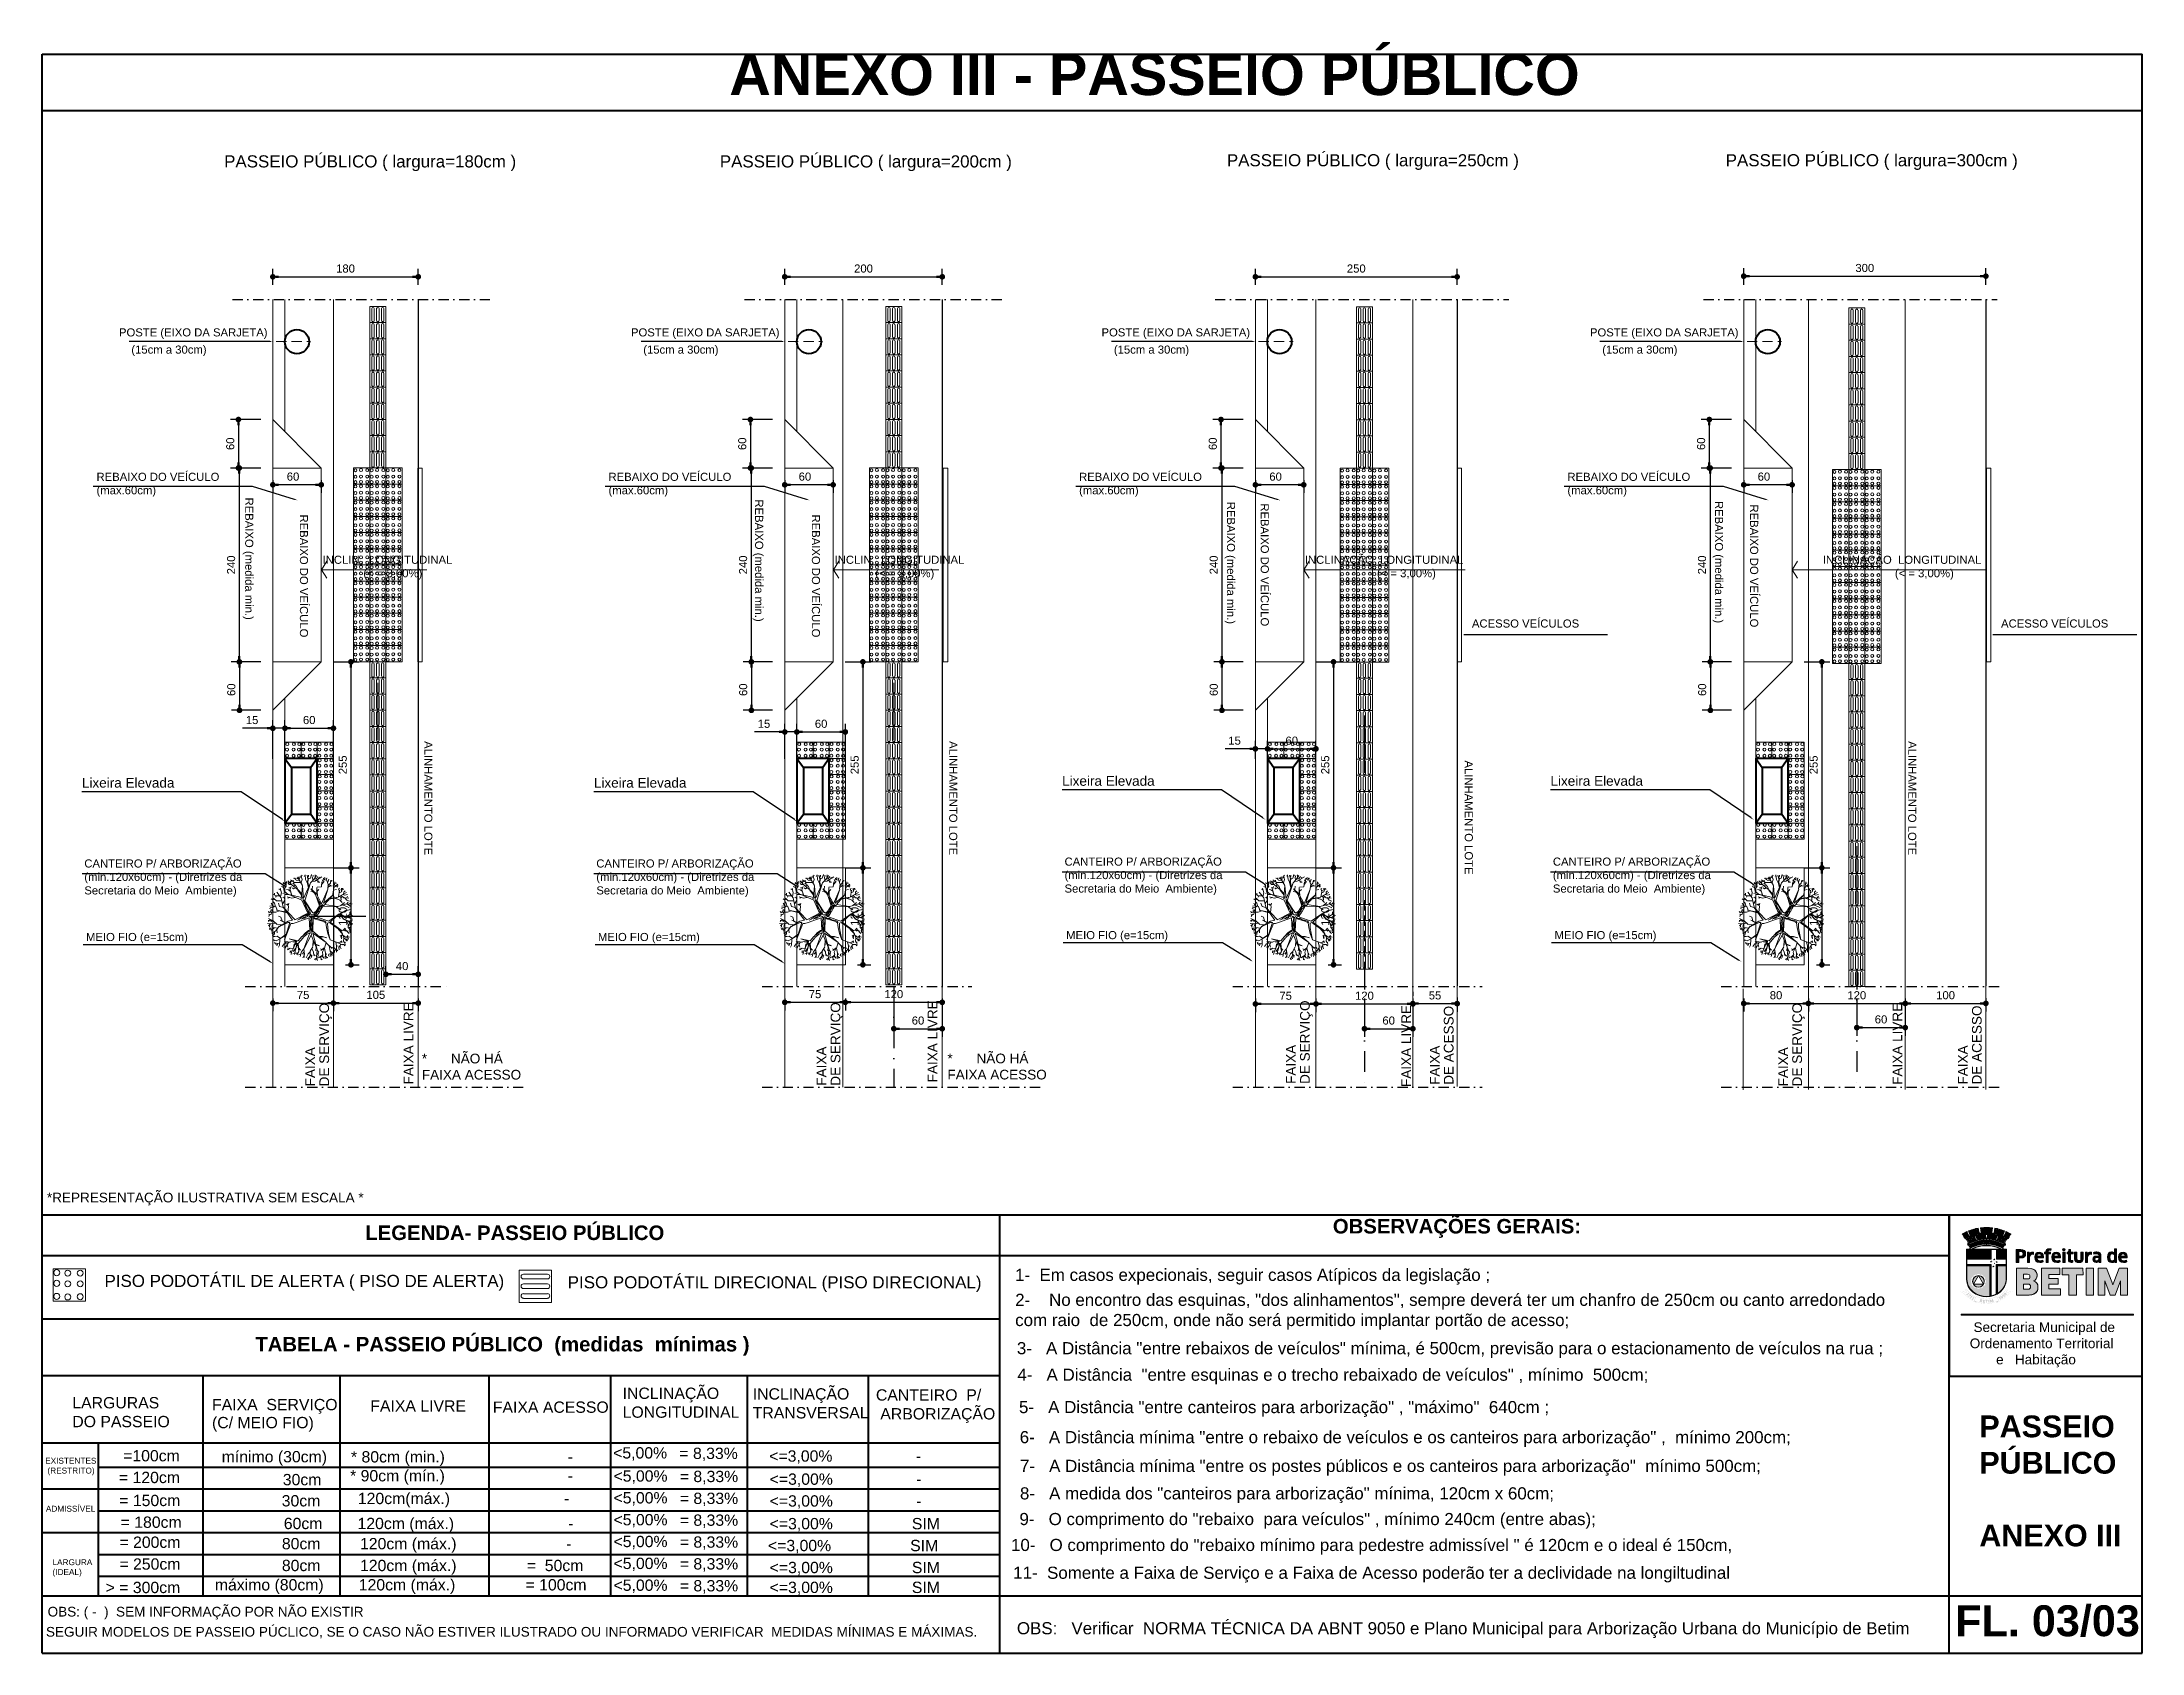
# Model space of a CAD drawing. Header units: millimetres. Extents: x 2084 to 63904, y -2368 to 2343.
# Drawn here: x 61304 to 63904, y -2368 to -374 of the extents above; entities that cross this region are included whole.
import ezdxf
from ezdxf import colors
from ezdxf.entities.mleader import LeaderData, LeaderLine
from ezdxf.math import Vec2, Vec3

# ---------------------------------------------------------------- set-up
doc = ezdxf.new("R2010")
doc.units = ezdxf.units.MM
doc.header["$PDMODE"] = 2
for name, pattern in [('DASHDOT', [25.4, 12.7, -6.35, 0, -6.35]), ('DASHDOTX2', [50.8, 25.4, -12.7, 0, -12.7]), ('DASHED', [19.05, 12.7, -6.35])]:
    doc.linetypes.add(name, pattern=pattern)
doc.layers.get('0').update_dxf_attribs({"color": 8})
doc.layers.get('Defpoints').update_dxf_attribs({"lineweight": 0})
for name, color, linetype in [('01', 1, 'Continuous'), ('LINHAS', 3, 'Continuous'), ('TEXTO', 2, 'Continuous'), ('TRAÇO PONTO', 9, 'DASHDOTX2')]:
    doc.layers.add(name, color=color, linetype=linetype)
for name, color, linetype, lineweight in [('BLOCOS', 1, 'Continuous', 5), ('COTAS', 1, 'Continuous', 0), ('LOGOMARCA', 7, 'Continuous', 0), ('P1', 1, 'Continuous', 5), ('P4', 4, 'Continuous', 40), ('P6', 6, 'Continuous', 60), ('PASSEIO PÚBLIOO', 252, 'Continuous', 13), ('PISO PODOTÁTIL-ALERTA', 1, 'Continuous', 5), ('PROJEÇÃO', 252, 'DASHED', 9), ('TEXTO PADRÃO', 2, 'Continuous', 15), ('Vegetação', 105, 'Continuous', 5)]:
    doc.layers.add(name, color=color, linetype=linetype, lineweight=lineweight)
doc.styles.add('250', font='arial.ttf', dxfattribs={"height": 2.5})
doc.styles.get("Standard").update_dxf_attribs({"font": 'arial.ttf'})
doc.dimstyles.new('1-50', dxfattribs={"dimtxt": 10, "dimasz": 7, "dimexe": 10, "dimexo": 15, "dimgap": 5, "dimtad": 1, "dimdec": 0, "dimtxsty": 'Standard', "dimblk": 'DOT', "dimcen": 2.5, "dimclrd": 5, "dimclre": 5, "dimclrt": 7, "dimadec": 0, "dimazin": 0, "dimtfac": 1, "dimtdec": 0, "dimtmove": 0, "dimatfit": 3, "dimldrblk": 'DOT', "dimfxl": 10, "dimarcsym": 0})

msp = doc.modelspace()

# ---------------------------------------------------------------- texts
at = {"layer": 'LOGOMARCA', "insert": (63663.3, -1958.7), "char_height": 12, "attachment_point": 1, "style": '250'}
msp.add_mtext_dynamic_manual_height_columns('       Secretaria Municipal de \\P      Ordenamento Territorial  \\P             e   Habitação', width=2666.339, gutter_width=750, heights=[0], dxfattribs=at)
at = {"layer": 'TEXTO', "attachment_point": 1}
for s, insert, char_height, width in [('\\pt135;PASSEIO PÚBLICO ( largura=180cm )', (61530, -513.9), 15, 1403.349), ('\\pt135;PASSEIO PÚBLICO ( largura=200cm )', (62143.7, -513.9), 15, 1403.349), ('\\pt135;PASSEIO PÚBLICO ( largura=250cm )', (62771.5, -512.5), 15, 1403.349), ('\\pt135;PASSEIO PÚBLICO ( largura=300cm )', (63389.1, -512.5), 15, 1403.349), ('POSTE (EIXO DA SARJETA) ', (61399.8, -728.1), 10, 935.566), ('POSTE (EIXO DA SARJETA) ', (62033.7, -728.1), 10, 935.566), ('POSTE (EIXO DA SARJETA) ', (62616.3, -728.1), 10, 935.566), ('POSTE (EIXO DA SARJETA) ', (63221, -728.1), 10, 935.566), ('(15cm a 30cm) ', (61415.1, -749.4), 10, 935.566), ('(15cm a 30cm) ', (62048.9, -749.4), 10, 935.566), ('(15cm a 30cm) ', (62631.6, -749.4), 10, 935.566), ('(15cm a 30cm) ', (63236.2, -749.4), 10, 935.566), ('REBAIXO DO VEÍCULO\\P\\pt90;(max.60cm) ', (61372, -906.9), 10, 935.566), ('REBAIXO DO VEÍCULO\\P\\pt90;(max.60cm) ', (62005.9, -906.9), 10, 935.566), ('REBAIXO DO VEÍCULO\\P\\pt90;(max.60cm) ', (62588.5, -906.9), 10, 935.566), ('REBAIXO DO VEÍCULO\\P\\pt90;(max.60cm) ', (63193.1, -906.9), 10, 935.566), ('INCLIN.  LONGITUDINAL\\P             (< = 3,00%)', (61651.9, -1009.6), 10, 935.566), ('INCLIN.  LONGITUDINAL\\P             (< = 3,00%)', (62285.8, -1009.6), 10, 935.566), ('INCLINAÇÃO  LONGITUDINAL\\P                       (< = 3,00%)', (62868, -1009.6), 10, 935.566), ('INCLINAÇÃO  LONGITUDINAL\\P                       (< = 3,00%)', (63509.3, -1009.6), 10, 935.566), ('ACESSO VEÍCULOS', (63074.9, -1088.5), 10, 935.566), ('ACESSO VEÍCULOS', (63730, -1088.5), 10, 935.566), ('CANTEIRO P/ ARBORIZAÇÃO\\P\\pt90;(min.120x60cm) - (Diretrizes da\\PSecretaria do Meio  Ambiente)', (61356.9, -1385.6), 10, 935.566), ('CANTEIRO P/ ARBORIZAÇÃO\\P\\pt90;(min.120x60cm) - (Diretrizes da\\PSecretaria do Meio  Ambiente)', (61990.8, -1385.6), 10, 935.566), ('CANTEIRO P/ ARBORIZAÇÃO\\P\\pt90;(min.120x60cm) - (Diretrizes da\\PSecretaria do Meio  Ambiente)', (62570.5, -1383.3), 10, 935.566), ('CANTEIRO P/ ARBORIZAÇÃO\\P\\pt90;(min.120x60cm) - (Diretrizes da\\PSecretaria do Meio  Ambiente)', (63175.1, -1383.3), 10, 935.566), ('\\pt90;MEIO FIO (e=15cm) \\P ', (61359, -1476.6, 10), 10, 935.566), ('\\pt90;MEIO FIO (e=15cm) \\P ', (61992.8, -1476.6, 10), 10, 935.566), ('\\pt90;MEIO FIO (e=15cm) \\P ', (62572.5, -1474.3, 10), 10, 935.566), ('\\pt90;MEIO FIO (e=15cm) \\P ', (63177.2, -1474.3, 10), 10, 935.566), ('\\pi-36,l133.809,t133.809;*^INÃO HÁ\\P\\pi0,l0,tz;                     FAIXA ACESSO', (61677, -1626.1), 12, 1122.679), ('\\pi-36,l133.809,t133.809;*^INÃO HÁ\\P\\pi0,l0,tz;                     FAIXA ACESSO', (62327.7, -1626), 12, 1122.679)]:
    msp.add_mtext(s, dxfattribs=dict(at, insert=insert, char_height=char_height, width=width))
for s, insert, char_height, width, rotation in [('REBAIXO (medida min.)', (61566.1, -937.6, -10), 10, 935.566, 270), ('REBAIXO DO VEÍCULO', (61633.8, -958.6, -10), 10, 935.566, 270), ('REBAIXO (medida min.)', (62197.4, -939.9, -10), 10, 935.566, 270), ('REBAIXO DO VEÍCULO', (62267.7, -958.6, -10), 10, 935.566, 270), ('REBAIXO (medida min.)', (62781.6, -942.8, -10), 10, 935.566, 270), ('REBAIXO DO VEÍCULO', (62823.4, -944.8, -10), 10, 935.566, 270), ('REBAIXO (medida min.)', (63385.8, -941.8, -10), 10, 935.566, 270), ('REBAIXO DO VEÍCULO', (63429.3, -946.2, -10), 10, 935.566, 270), ('ALINHAMENTO LOTE ', (61787.8, -1239.1), 10, 935.566, 270), ('ALINHAMENTO LOTE ', (62437.7, -1239.1), 10, 935.566, 270), ('ALINHAMENTO LOTE ', (63625, -1239.1), 10, 935.566, 270), ('ALINHAMENTO LOTE ', (63076, -1263.1), 10, 935.566, 270), ('                      DE SERVIÇO ', (61647.9, -1769), 12, 1122.679, 90), ('                      FAIXA LIVRE ', (61752.3, -1766.6), 12, 1122.679, 90), ('                      DE SERVIÇO ', (62280.9, -1768.2), 12, 1122.679, 90), ('                      FAIXA LIVRE ', (62401, -1764), 12, 1122.679, 90), ('                      DE SERVIÇO ', (62862.1, -1766), 12, 1122.679, 90), ('                      FAIXA LIVRE ', (62987.5, -1769.8), 12, 1122.679, 90), ('                      DE ACESSO', (63040.1, -1767.1), 12, 1122.679, 90), ('                      DE SERVIÇO ', (63471.5, -1769), 12, 1122.679, 90), ('                      FAIXA LIVRE ', (63595.6, -1767.1), 12, 1122.679, 90), ('                      DE ACESSO', (63694, -1766.7), 12, 1122.679, 90), ('                      FAIXA ', (61630.6, -1769), 12, 1122.679, 90), ('                      FAIXA ', (62263.6, -1768.2), 12, 1122.679, 90), ('                      FAIXA ', (62844.8, -1766), 12, 1122.679, 90), ('                      FAIXA ', (63022.8, -1767.1), 12, 1122.679, 90), ('                      FAIXA ', (63454.2, -1769), 12, 1122.679, 90), ('                      FAIXA ', (63676.7, -1766.7), 12, 1122.679, 90)]:
    msp.add_mtext(s, dxfattribs=dict(at, insert=insert, char_height=char_height, width=width, rotation=rotation))
at = {"layer": 'TEXTO PADRÃO', "attachment_point": 1}
for s, insert, char_height, width in [('{\\fArial|b1|i0|c0|p34;             ANEXO III - PASSEIO PÚBLICO  }', (61898.1, -388.3), 51, 4365.091), ('   Lixeira Elevada', (61339.9, -1284.7), 12, 129.305), ('   Lixeira Elevada', (61973.8, -1284.7), 12, 129.305), ('   Lixeira Elevada', (62553.5, -1282.4), 12, 129.305), ('   Lixeira Elevada', (63158.1, -1282.4), 12, 129.305), ('\\pi-36,l48,t48;*REPRESENTAÇÃO ILUSTRATIVA SEM ESCALA *', (61298.6, -1798.2), 12, 935.566), ('{\\fArial|b1|i0|c0|p34;LEGENDA- PASSEIO PÚBLICO}', (61704.8, -1838.8), 18, 1035.388), ('{\\fArial|b1|i0|c0|p34;OBSERVAÇÕES GERAIS:}', (62902.7, -1830.7), 18, 355.428), ('PISO PODOTÁTIL DE ALERTA ( PISO DE ALERTA) ', (61381.9, -1899.9), 15, 521.63), ('PISO PODOTÁTIL DIRECIONAL (PISO DIRECIONAL) ', (61955.4, -1901.6), 15, 561.737), ('1-  Em casos expecionais, seguir casos Atípicos da legislação ;', (62509.2, -1892.4), 15, 1395.119), ('2-    No encontro das esquinas, "dos alinhamentos", sempre deverá ter um chanfro de 250cm ou canto arredondado \\Pcom raio  de 250cm, onde não será permitido implantar portão de acesso;', (62509.4, -1923.3), 15, 1395.119), ('{\\fArial|b1|i0|c0|p34;TABELA - PASSEIO PÚBLICO  (medidas  mínimas )}', (61568.6, -1976.7), 18, 1035.388), ('\\pt1050;3-   A Distância "entre rebaixos de veículos" mínima, é 500cm, previsão para o estacionamento de veículos na rua ;', (62511.5, -1983.2), 15, 1390.907), ('4-   A Distância  "entre esquinas e o trecho rebaixado de veículos" , mínimo  500cm;', (62512.1, -2016), 15, 1196.312), ('          LARGURAS  \\P          DO PASSEIO', (61287.7, -2051.2), 14, 915.901), ('FAIXA  SERVIÇO', (61515, -2053.5), 14, 636.576), ('     INCLINAÇÃO\\P     LONGITUDINAL', (61996.2, -2039.5), 14, 636.576), ('     INCLINAÇÃO\\P     TRANSVERSAL', (62157.3, -2040.3), 14, 636.576), ('     CANTEIRO  P/   \\P      ARBORIZAÇÃO', (62309.8, -2041.6), 14, 636.576), ('(C/ MEIO FIO)', (61515, -2075.8), 14, 636.576), ('     FAIXA LIVRE', (61683.8, -2055.2), 14, 636.576), ('     FAIXA ACESSO', (61835.5, -2056.7), 14, 636.576), ('5-   A Distância "entre canteiros para arborização" , "máximo"  640cm ;', (62514.1, -2056.1), 15, 1029.723), ('{\\fArial|b1|i0|c0|p34;\\PPASSEIO \\PPÚBLICO\\P\\PANEXO III}', (63703.1, -2029), 27, 533.142), ('6-   A Distância mínima "entre o rebaixo de veículos e os canteiros para arborização" ,  mínimo 200cm;', (62515, -2093.3), 15, 1396.83), (' EXISTENTES\\P  (RESTRITO)', (61305.6, -2126.4), 7.3, 477.597), ('\\pi-42,l134.37522,t134.37522;=100cm ', (61312.6, -2116.8), 14, 636.576), ('            mínimo (30cm)', (61461.8, -2118), 14, 636.576), ('             * 80cm (min.)                            -                                                                                    ', (61616.4, -2118.2), 14, 636.576), ('\\pi-42,l94.86764,t94.86764; <5,00%', (61953.3, -2113.3), 14, 636.576), ('\\pi-42,l80.03688,t80.03688;= 8,33%', (62055.6, -2113.9), 14, 636.576), ('           <=3,00%                   -                         ', (62145.1, -2117.2), 14, 636.576), ('7-   A Distância mínima "entre os postes públicos e os canteiros para arborização"  mínimo 500cm;', (62515.3, -2128.9), 15, 1396.83), ('           = 120cm ', (61340, -2143.7), 14, 636.576), ('             30cm', (61532, -2146.4), 14, 636.576), ('             * 90cm (mín.)                            - \\P                          ', (61615.3, -2141.6), 14, 636.576), ('\\pi-42,l94.86764,t94.86764; <5,00%', (61953.8, -2141.9), 14, 636.576), ('\\pi-42,l80.03688,t80.03688;= 8,33%', (62056.1, -2142.5), 14, 636.576), ('           <=3,00%                   -                         ', (62145.6, -2145.8), 14, 636.576), ('ADMISSÍVEL', (61309.3, -2185.8), 7.3, 477.597), ('           = 150cm ', (61340.4, -2172.2), 14, 636.576), ('                           30cm', (61454.6, -2172.6), 14, 636.576), ('                                                     120cm(máx.)                          -   ', (61407.6, -2169.7), 14, 636.576), ('\\pi-42,l94.86764,t94.86764; <5,00%', (61953.8, -2168.9), 14, 636.576), ('\\pi-42,l80.03688,t80.03688;= 8,33%', (62056.1, -2169.6), 14, 636.576), ('           <=3,00%                   -                         ', (62145.6, -2172.8), 14, 636.576), ('8-   A medida dos "canteiros para arborização" mínima, 120cm x 60cm;', (62515.3, -2162.9), 15, 1044.061), ('           = 180cm', (61342.1, -2199.1), 14, 636.576), ('                                   60cm        120cm (máx.)                          -   ', (61413.7, -2200.7), 14, 636.576), ('\\pi-42,l94.86764,t94.86764; <5,00%', (61953.8, -2196), 14, 636.576), ('\\pi-42,l80.03688,t80.03688;= 8,33%', (62056.1, -2196.6), 14, 636.576), ('           <=3,00%                  SIM                      ', (62145.6, -2200.9), 14, 636.576), ('9-   O comprimento do "rebaixo  para veículos" , mínimo 240cm (entre abas);', (62514.7, -2194.7), 15, 1400.913), ('           = 200cm     ', (61340.6, -2223.9), 14, 636.576), ('                        80cm         120cm (máx.)                         -   ', (61471.1, -2225.7), 14, 636.576), ('\\pi-42,l94.86764,t94.86764; <5,00%', (61953.8, -2223), 14, 636.576), ('\\pi-42,l80.03688,t80.03688;= 8,33%', (62056.1, -2223.7), 14, 636.576), ('           <=3,00%                  SIM                                            ', (62143.5, -2228), 14, 636.576), ('10-   O comprimento do "rebaixo mínimo para pedestre admissível " é 120cm e o ideal é 150cm, ', (62504.2, -2226.8), 15, 1369.401), ('LARGURA\\P(IDEAL)', (61317.5, -2252), 7.3, 477.597), ('           = 250cm     ', (61340.6, -2250.9), 14, 636.576), ('           = 250cm     ', (61340.6, -2250.9), 14, 636.576), ('                        80cm         120cm (máx.)                =  50cm   ', (61471.1, -2252.7), 14, 636.576), ('\\pi-42,l94.86764,t94.86764; <5,00%', (61953.8, -2250.1), 14, 636.576), ('\\pi-42,l80.03688,t80.03688;= 8,33%', (62056.1, -2250.7), 14, 636.576), ('           <=3,00%                  SIM                                            ', (62145.6, -2255.2), 14, 636.576), ('11-  Somente a Faixa de Serviço e a Faixa de Acesso poderão ter a declividade na longiltudinal', (62506.9, -2261.2), 15, 1400.913), ('           > = 300cm', (61323.5, -2279.9), 14, 636.576), ('            máximo (80cm)        120cm (máx.)                = 100cm    ', (61453.3, -2276.6), 14, 636.576), ('\\pi-42,l94.86764,t94.86764; <5,00%', (61953.8, -2277.1), 14, 636.576), ('\\pi-42,l80.03688,t80.03688;= 8,33%', (62056.1, -2277.8), 14, 636.576), ('           <=3,00%                  SIM                                            ', (62145.6, -2279.8), 14, 636.576), (' OBS: ( -  )  SEM INFORMAÇÃO POR NÃO EXISTIR', (61306.8, -2310.9), 12, 1225.237), ('{\\fArial|b1|i0|c0|p34;      FL. 03/03}', (63584.1, -2309), 38.25, 3273.818), ('SEGUIR MODELOS DE PASSEIO PÚCLICO, SE O CASO NÃO ESTIVER ILUSTRADO OU INFORMADO VERIFICAR  MEDIDAS MÍNIMAS E MÁXIMAS.', (61309.4, -2335.8), 12, 1204.143), ('OBS:   Verificar  NORMA TÉCNICA DA ABNT 9050 e Plano Municipal para Arborização Urbana do Município de Betim', (62511.5, -2329.9), 15, 1400.913)]:
    msp.add_mtext(s, dxfattribs=dict(at, insert=insert, char_height=char_height, width=width))

# ---------------------------------------------------------------- blocks, each defined once
blk = doc.blocks.new('Piso tátil direcional')
for p, q in [((0, 0), (20, 0)), ((0, 0), (0, -20)), ((20, 0), (20, -20)), ((2.7, -2.5), (17.6, -2.5)), ((17.6, -5.4), (2.7, -5.4)), ((2.7, -8.5), (17.6, -8.5)), ((17.6, -11.5), (2.7, -11.5)), ((20, -20), (0, -20)), ((17.6, -14.6), (2.7, -14.6)), ((2.7, -17.5), (17.6, -17.5))]:
    blk.add_line(p, q)
for centre, start, end in [((2.7, -4), 90, 270), ((2.7, -4), 90, 270), ((2.7, -10), 90, 270), ((2.7, -10), 90, 270), ((17.6, -4), 270, 90), ((17.6, -10), 270, 90), ((2.7, -16), 90, 270), ((2.7, -16), 90, 270), ((17.6, -16), 270, 90)]:
    blk.add_arc(centre, 1.46, start, end)
blk = doc.blocks.new('DOT')
at = {"layer": 'P6', "color": 0, "linetype": 'ByBlock'}
blk.add_line((-0.5, 0), (-1, 0), dxfattribs=at)
at = {"layer": 'P6', "color": 0, "linetype": 'ByBlock', "const_width": 0.5}
blk.add_lwpolyline([(-0.25, 0, 1), (0.25, 0, 1)], format="xyb", close=True, dxfattribs=at)
blk = doc.blocks.new('*D47')
at = {"layer": 'BLOCOS', "color": 5, "lineweight": -2, "transparency": 16777216}
for p, q in [((62791.8, -1141), (62755.4, -1141)), ((62765.4, -1148), (62765.4, -1194)), ((62791.8, -1201), (62755.4, -1201))]:
    blk.add_line(p, q, dxfattribs=at)
at = {"layer": 'Defpoints', "color": 0, "transparency": 16777216}
for p in [(62806.8, -1141), (62765.4, -1201), (62806.8, -1201, 10)]:
    blk.add_point(p, dxfattribs=at)
at = {"layer": 'BLOCOS', "color": 5, "lineweight": -2, "transparency": 16777216, "xscale": 7, "yscale": 7, "zscale": 7}
for p, rotation in [((62765.4, -1141), 90), ((62765.4, -1201), 270)]:
    blk.add_blockref('DOT', p, dxfattribs=dict(at, rotation=rotation))
at = {"layer": 'BLOCOS', "color": 7, "transparency": 16777216, "insert": (62755.3, -1175.5), "char_height": 10, "attachment_point": 5, "rotation": 90}
blk.add_mtext('60', dxfattribs=at)
blk = doc.blocks.new('_DOT')
at = {"color": 0, "linetype": 'ByBlock', "lineweight": -2}
blk.add_line((-0.5, 0), (-1, 0), dxfattribs=at)
at = {"linetype": 'ByBlock', "lineweight": -2, "const_width": 0.5}
blk.add_lwpolyline([(-0.25, 0, 1), (0.25, 0, 1)], format="xyb", close=True, dxfattribs=at)
blk = doc.blocks.new('*D59')
at = {"layer": 'BLOCOS', "color": 5, "lineweight": -2, "transparency": 16777216}
for p, q in [((62806.8, -916), (62806.8, -931.8)), ((62859.6, -921.8), (62813.8, -921.8)), ((62866.6, -916), (62866.6, -931.8))]:
    blk.add_line(p, q, dxfattribs=at)
at = {"layer": 'Defpoints', "color": 0, "transparency": 16777216}
for p in [(62806.8, -901), (62866.6, -901), (62806.8, -921.8)]:
    blk.add_point(p, dxfattribs=at)
at = {"layer": 'BLOCOS', "color": 5, "lineweight": -2, "transparency": 16777216, "xscale": 7, "yscale": 7, "zscale": 7, "rotation": 180}
blk.add_blockref('DOT', (62806.8, -921.8), dxfattribs=at)
at = {"layer": 'BLOCOS', "color": 5, "lineweight": -2, "transparency": 16777216, "xscale": 7, "yscale": 7, "zscale": 7}
blk.add_blockref('DOT', (62866.6, -921.8), dxfattribs=at)
at = {"layer": 'BLOCOS', "color": 7, "transparency": 16777216, "insert": (62831.8, -911.7), "char_height": 10, "attachment_point": 5}
blk.add_mtext('60', dxfattribs=at)
blk = doc.blocks.new('*D48')
at = {"color": 5, "lineweight": -2, "transparency": 16777216}
for p, q in [((62791.8, -901), (62755.3, -901)), ((62765.3, -908), (62765.3, -1134)), ((62791.8, -1141), (62755.3, -1141))]:
    blk.add_line(p, q, dxfattribs=at)
at = {"layer": 'Defpoints', "color": 0, "transparency": 16777216}
for p in [(62806.8, -901), (62765.3, -1141), (62806.8, -1141)]:
    blk.add_point(p, dxfattribs=at)
at = {"color": 5, "lineweight": -2, "transparency": 16777216, "xscale": 7, "yscale": 7, "zscale": 7}
for p, rotation in [((62765.3, -901), 90), ((62765.3, -1141), 270)]:
    blk.add_blockref('DOT', p, dxfattribs=dict(at, rotation=rotation))
at = {"color": 7, "transparency": 16777216, "insert": (62755.2, -1021), "char_height": 10, "attachment_point": 5, "rotation": 90}
blk.add_mtext('240', dxfattribs=at)
blk = doc.blocks.new('*D49')
at = {"color": 5, "lineweight": -2, "transparency": 16777216}
for p, q in [((62791.8, -841), (62754.2, -841)), ((62764.2, -848), (62764.2, -894)), ((62791.8, -901), (62754.2, -901))]:
    blk.add_line(p, q, dxfattribs=at)
at = {"layer": 'Defpoints', "color": 0, "transparency": 16777216}
for p in [(62806.8, -841, 10), (62764.2, -901), (62806.8, -901, 10)]:
    blk.add_point(p, dxfattribs=at)
at = {"color": 5, "lineweight": -2, "transparency": 16777216, "xscale": 7, "yscale": 7, "zscale": 7}
for p, rotation in [((62764.2, -841), 90), ((62764.2, -901), 270)]:
    blk.add_blockref('DOT', p, dxfattribs=dict(at, rotation=rotation))
at = {"color": 7, "transparency": 16777216, "insert": (62754.1, -871), "char_height": 10, "attachment_point": 5, "rotation": 90}
blk.add_mtext('60', dxfattribs=at)
blk = doc.blocks.new('*D60')
at = {"layer": 'COTAS', "color": 5, "lineweight": -2, "transparency": 16777216}
for p, q in [((62806.8, -674.3), (62806.8, -654.3)), ((62813.8, -664.3), (63049.6, -664.3)), ((63056.6, -674.3), (63056.6, -654.3))]:
    blk.add_line(p, q, dxfattribs=at)
at = {"layer": 'Defpoints', "color": 0, "transparency": 16777216}
for p in [(63056.6, -664.3), (62806.8, -689.3), (63056.6, -689.3)]:
    blk.add_point(p, dxfattribs=at)
at = {"layer": 'COTAS', "color": 5, "lineweight": -2, "transparency": 16777216, "xscale": 7, "yscale": 7, "zscale": 7, "rotation": 180}
blk.add_blockref('DOT', (62806.8, -664.3), dxfattribs=at)
at = {"layer": 'COTAS', "color": 5, "lineweight": -2, "transparency": 16777216, "xscale": 7, "yscale": 7, "zscale": 7}
blk.add_blockref('DOT', (63056.6, -664.3), dxfattribs=at)
at = {"layer": 'COTAS', "color": 7, "transparency": 16777216, "insert": (62931.7, -654.1), "char_height": 10, "attachment_point": 5}
blk.add_mtext('250', dxfattribs=at)
blk = doc.blocks.new('*D46')
at = {"layer": 'COTAS', "color": 5, "lineweight": -2, "transparency": 16777216}
for p, q in [((62821.8, -1261), (62821.8, -1238.7)), ((62881.8, -1261), (62881.8, -1238.7)), ((62828.8, -1248.7), (62874.8, -1248.7))]:
    blk.add_line(p, q, dxfattribs=at)
at = {"layer": 'Defpoints', "color": 0, "transparency": 16777216}
for p in [(62881.8, -1248.7), (62821.8, -1276), (62881.8, -1276)]:
    blk.add_point(p, dxfattribs=at)
at = {"layer": 'COTAS', "color": 5, "lineweight": -2, "transparency": 16777216, "xscale": 7, "yscale": 7, "zscale": 7, "rotation": 180}
blk.add_blockref('DOT', (62821.8, -1248.7), dxfattribs=at)
at = {"layer": 'COTAS', "color": 5, "lineweight": -2, "transparency": 16777216, "xscale": 7, "yscale": 7, "zscale": 7}
blk.add_blockref('DOT', (62881.8, -1248.7), dxfattribs=at)
at = {"layer": 'COTAS', "color": 7, "transparency": 16777216, "insert": (62851.8, -1238.6), "char_height": 10, "attachment_point": 5}
blk.add_mtext('60', dxfattribs=at)
blk = doc.blocks.new('*D55')
at = {"layer": 'COTAS', "color": 5, "lineweight": -2, "transparency": 16777216}
for p, q in [((62806.8, -1261), (62806.8, -1238.7)), ((62821.8, -1261), (62821.8, -1238.7)), ((62799.8, -1248.7), (62769.3, -1248.7)), ((62821.8, -1248.7), (62806.8, -1248.7)), ((62828.8, -1248.7), (62835.8, -1248.7))]:
    blk.add_line(p, q, dxfattribs=at)
at = {"layer": 'Defpoints', "color": 0, "transparency": 16777216}
for p in [(62806.8, -1248.7), (62806.8, -1276), (62821.8, -1276)]:
    blk.add_point(p, dxfattribs=at)
at = {"layer": 'COTAS', "color": 5, "lineweight": -2, "transparency": 16777216, "xscale": 7, "yscale": 7, "zscale": 7}
blk.add_blockref('DOT', (62806.8, -1248.7), dxfattribs=at)
at = {"layer": 'COTAS', "color": 5, "lineweight": -2, "transparency": 16777216, "xscale": 7, "yscale": 7, "zscale": 7, "rotation": 180}
blk.add_blockref('DOT', (62821.8, -1248.7), dxfattribs=at)
at = {"layer": 'COTAS', "color": 7, "transparency": 16777216, "insert": (62781, -1238.6), "char_height": 10, "attachment_point": 5}
blk.add_mtext('15', dxfattribs=at)
blk = doc.blocks.new('*D56')
at = {"layer": 'COTAS', "color": 5, "lineweight": -2, "transparency": 16777216}
for p, q in [((62806.8, -1557.9), (62806.8, -1574.5)), ((62881.8, -1557.9), (62881.8, -1574.5)), ((62813.8, -1564.5), (62874.8, -1564.5))]:
    blk.add_line(p, q, dxfattribs=at)
at = {"layer": 'Defpoints', "color": 0, "transparency": 16777216}
for p in [(62806.8, -1542.9), (62881.8, -1542.9), (62881.8, -1564.5)]:
    blk.add_point(p, dxfattribs=at)
at = {"layer": 'COTAS', "color": 5, "lineweight": -2, "transparency": 16777216, "xscale": 7, "yscale": 7, "zscale": 7, "rotation": 180}
blk.add_blockref('DOT', (62806.8, -1564.5), dxfattribs=at)
at = {"layer": 'COTAS', "color": 5, "lineweight": -2, "transparency": 16777216, "xscale": 7, "yscale": 7, "zscale": 7}
blk.add_blockref('DOT', (62881.8, -1564.5), dxfattribs=at)
at = {"layer": 'COTAS', "color": 7, "transparency": 16777216, "insert": (62844.3, -1554.4), "char_height": 10, "attachment_point": 5}
blk.add_mtext('75', dxfattribs=at)
blk = doc.blocks.new('*D57')
at = {"layer": 'COTAS', "color": 5, "lineweight": -2, "transparency": 16777216}
for p, q in [((62881.8, -1557.9), (62881.8, -1574.5)), ((63001.8, -1549.5), (63001.8, -1554.5)), ((62888.8, -1564.5), (62994.8, -1564.5))]:
    blk.add_line(p, q, dxfattribs=at)
at = {"layer": 'Defpoints', "color": 0, "transparency": 16777216}
for p in [(62881.8, -1542.9), (63001.8, -1564.5), (63001.8, -1564.5)]:
    blk.add_point(p, dxfattribs=at)
at = {"layer": 'COTAS', "color": 5, "lineweight": -2, "transparency": 16777216, "xscale": 7, "yscale": 7, "zscale": 7, "rotation": 180}
blk.add_blockref('DOT', (62881.8, -1564.5), dxfattribs=at)
at = {"layer": 'COTAS', "color": 5, "lineweight": -2, "transparency": 16777216, "xscale": 7, "yscale": 7, "zscale": 7}
blk.add_blockref('DOT', (63001.8, -1564.5), dxfattribs=at)
at = {"layer": 'COTAS', "color": 7, "transparency": 16777216, "insert": (62941.8, -1554.4), "char_height": 10, "attachment_point": 5}
blk.add_mtext('120', dxfattribs=at)
blk = doc.blocks.new('*D58')
at = {"layer": 'COTAS', "color": 5, "lineweight": -2, "transparency": 16777216}
for p, q in [((63001.8, -1557.9), (63001.8, -1574.1)), ((63056.6, -1556.5), (63056.6, -1574.1)), ((63008.8, -1564.1), (63049.6, -1564.1))]:
    blk.add_line(p, q, dxfattribs=at)
at = {"layer": 'Defpoints', "color": 0, "transparency": 16777216}
for p in [(63001.8, -1542.9), (63056.6, -1541.5), (63056.6, -1564.1)]:
    blk.add_point(p, dxfattribs=at)
at = {"layer": 'COTAS', "color": 5, "lineweight": -2, "transparency": 16777216, "xscale": 7, "yscale": 7, "zscale": 7, "rotation": 180}
blk.add_blockref('DOT', (63001.8, -1564.1), dxfattribs=at)
at = {"layer": 'COTAS', "color": 5, "lineweight": -2, "transparency": 16777216, "xscale": 7, "yscale": 7, "zscale": 7}
blk.add_blockref('DOT', (63056.6, -1564.1), dxfattribs=at)
at = {"layer": 'COTAS', "color": 7, "transparency": 16777216, "insert": (63029.2, -1554), "char_height": 10, "attachment_point": 5}
blk.add_mtext('55', dxfattribs=at)
blk = doc.blocks.new('*D50')
at = {"layer": 'COTAS', "color": 5, "lineweight": -2, "transparency": 16777216}
for p, q in [((62209.1, -1141), (62172.8, -1141)), ((62182.8, -1148), (62182.8, -1194)), ((62209.1, -1201), (62172.8, -1201))]:
    blk.add_line(p, q, dxfattribs=at)
at = {"layer": 'Defpoints', "color": 0, "transparency": 16777216}
for p in [(62224.1, -1141), (62182.8, -1201), (62224.1, -1201, 10)]:
    blk.add_point(p, dxfattribs=at)
at = {"layer": 'COTAS', "color": 5, "lineweight": -2, "transparency": 16777216, "xscale": 7, "yscale": 7, "zscale": 7}
for p, rotation in [((62182.8, -1141), 90), ((62182.8, -1201), 270)]:
    blk.add_blockref('DOT', p, dxfattribs=dict(at, rotation=rotation))
at = {"layer": 'COTAS', "color": 7, "transparency": 16777216, "insert": (62172.7, -1175.5), "char_height": 10, "attachment_point": 5, "rotation": 90}
blk.add_mtext('60', dxfattribs=at)
blk = doc.blocks.new('*D61')
at = {"layer": 'BLOCOS', "color": 5, "lineweight": -2, "transparency": 16777216}
for p, q in [((62224.1, -916), (62224.1, -931.8)), ((62277, -921.8), (62231.1, -921.8)), ((62284, -916), (62284, -931.8))]:
    blk.add_line(p, q, dxfattribs=at)
at = {"layer": 'Defpoints', "color": 0, "transparency": 16777216}
for p in [(62224.1, -901), (62284, -901), (62224.1, -921.8)]:
    blk.add_point(p, dxfattribs=at)
at = {"layer": 'BLOCOS', "color": 5, "lineweight": -2, "transparency": 16777216, "xscale": 7, "yscale": 7, "zscale": 7, "rotation": 180}
blk.add_blockref('DOT', (62224.1, -921.8), dxfattribs=at)
at = {"layer": 'BLOCOS', "color": 5, "lineweight": -2, "transparency": 16777216, "xscale": 7, "yscale": 7, "zscale": 7}
blk.add_blockref('DOT', (62284, -921.8), dxfattribs=at)
at = {"layer": 'BLOCOS', "color": 7, "transparency": 16777216, "insert": (62249.1, -911.7), "char_height": 10, "attachment_point": 5}
blk.add_mtext('60', dxfattribs=at)
blk = doc.blocks.new('*D51')
at = {"layer": 'COTAS', "color": 5, "lineweight": -2, "transparency": 16777216}
for p, q in [((62209.1, -901), (62172.7, -901)), ((62182.7, -908), (62182.7, -1134)), ((62209.1, -1141), (62172.7, -1141))]:
    blk.add_line(p, q, dxfattribs=at)
at = {"layer": 'Defpoints', "color": 0, "transparency": 16777216}
for p in [(62224.1, -901), (62182.7, -1141), (62224.1, -1141)]:
    blk.add_point(p, dxfattribs=at)
at = {"layer": 'COTAS', "color": 5, "lineweight": -2, "transparency": 16777216, "xscale": 7, "yscale": 7, "zscale": 7}
for p, rotation in [((62182.7, -901), 90), ((62182.7, -1141), 270)]:
    blk.add_blockref('DOT', p, dxfattribs=dict(at, rotation=rotation))
at = {"layer": 'COTAS', "color": 7, "transparency": 16777216, "insert": (62172.6, -1021), "char_height": 10, "attachment_point": 5, "rotation": 90}
blk.add_mtext('240', dxfattribs=at)
blk = doc.blocks.new('*D52')
at = {"layer": 'COTAS', "color": 5, "lineweight": -2, "transparency": 16777216}
for p, q in [((62209.1, -841), (62171.6, -841)), ((62181.6, -848), (62181.6, -894)), ((62209.1, -901), (62171.6, -901))]:
    blk.add_line(p, q, dxfattribs=at)
at = {"layer": 'Defpoints', "color": 0, "transparency": 16777216}
for p in [(62224.1, -841, 10), (62181.6, -901), (62224.1, -901, 10)]:
    blk.add_point(p, dxfattribs=at)
at = {"layer": 'COTAS', "color": 5, "lineweight": -2, "transparency": 16777216, "xscale": 7, "yscale": 7, "zscale": 7}
for p, rotation in [((62181.6, -841), 90), ((62181.6, -901), 270)]:
    blk.add_blockref('DOT', p, dxfattribs=dict(at, rotation=rotation))
at = {"layer": 'COTAS', "color": 7, "transparency": 16777216, "insert": (62171.5, -871), "char_height": 10, "attachment_point": 5, "rotation": 90}
blk.add_mtext('60', dxfattribs=at)
blk = doc.blocks.new('*D62')
at = {"layer": 'COTAS', "color": 5, "lineweight": -2, "transparency": 16777216}
for p, q in [((62224.1, -674.3), (62224.1, -654.3)), ((62231.1, -664.3), (62412.1, -664.3)), ((62419.1, -674.3), (62419.1, -654.3))]:
    blk.add_line(p, q, dxfattribs=at)
at = {"layer": 'Defpoints', "color": 0, "transparency": 16777216}
for p in [(62419.1, -664.3), (62224.1, -689.3), (62419.1, -689.3)]:
    blk.add_point(p, dxfattribs=at)
at = {"layer": 'COTAS', "color": 5, "lineweight": -2, "transparency": 16777216, "xscale": 7, "yscale": 7, "zscale": 7, "rotation": 180}
blk.add_blockref('DOT', (62224.1, -664.3), dxfattribs=at)
at = {"layer": 'COTAS', "color": 5, "lineweight": -2, "transparency": 16777216, "xscale": 7, "yscale": 7, "zscale": 7}
blk.add_blockref('DOT', (62419.1, -664.3), dxfattribs=at)
at = {"layer": 'COTAS', "color": 7, "transparency": 16777216, "insert": (62321.6, -654.1), "char_height": 10, "attachment_point": 5}
blk.add_mtext('200', dxfattribs=at)
blk = doc.blocks.new('*D53')
at = {"layer": 'COTAS', "color": 5, "lineweight": -2, "transparency": 16777216}
for p, q in [((62239.1, -1261), (62239.1, -1217.8)), ((62299.1, -1261), (62299.1, -1217.8)), ((62246.1, -1227.8), (62292.1, -1227.8))]:
    blk.add_line(p, q, dxfattribs=at)
at = {"layer": 'Defpoints', "color": 0, "transparency": 16777216}
for p in [(62299.1, -1227.8), (62239.1, -1276), (62299.1, -1276)]:
    blk.add_point(p, dxfattribs=at)
at = {"layer": 'COTAS', "color": 5, "lineweight": -2, "transparency": 16777216, "xscale": 7, "yscale": 7, "zscale": 7, "rotation": 180}
blk.add_blockref('DOT', (62239.1, -1227.8), dxfattribs=at)
at = {"layer": 'COTAS', "color": 5, "lineweight": -2, "transparency": 16777216, "xscale": 7, "yscale": 7, "zscale": 7}
blk.add_blockref('DOT', (62299.1, -1227.8), dxfattribs=at)
at = {"layer": 'COTAS', "color": 7, "transparency": 16777216, "insert": (62269.1, -1217.7), "char_height": 10, "attachment_point": 5}
blk.add_mtext('60', dxfattribs=at)
blk = doc.blocks.new('*D63')
at = {"layer": 'COTAS', "color": 5, "lineweight": -2, "transparency": 16777216}
for p, q in [((62224.1, -1261), (62224.1, -1217.8)), ((62239.1, -1261), (62239.1, -1217.8)), ((62217.1, -1227.8), (62186.7, -1227.8)), ((62239.1, -1227.8), (62224.1, -1227.8)), ((62246.1, -1227.8), (62253.1, -1227.8))]:
    blk.add_line(p, q, dxfattribs=at)
at = {"layer": 'Defpoints', "color": 0, "transparency": 16777216}
for p in [(62224.1, -1227.8), (62224.1, -1276), (62239.1, -1276)]:
    blk.add_point(p, dxfattribs=at)
at = {"layer": 'COTAS', "color": 5, "lineweight": -2, "transparency": 16777216, "xscale": 7, "yscale": 7, "zscale": 7}
blk.add_blockref('DOT', (62224.1, -1227.8), dxfattribs=at)
at = {"layer": 'COTAS', "color": 5, "lineweight": -2, "transparency": 16777216, "xscale": 7, "yscale": 7, "zscale": 7, "rotation": 180}
blk.add_blockref('DOT', (62239.1, -1227.8), dxfattribs=at)
at = {"layer": 'COTAS', "color": 7, "transparency": 16777216, "insert": (62198.4, -1217.7), "char_height": 10, "attachment_point": 5}
blk.add_mtext('15', dxfattribs=at)
blk = doc.blocks.new('*D64')
at = {"layer": 'COTAS', "color": 5, "lineweight": -2, "transparency": 16777216}
for p, q in [((62224.1, -1557.9), (62224.1, -1572.5)), ((62299.1, -1557.9), (62299.1, -1572.5)), ((62231.1, -1562.5), (62292.1, -1562.5))]:
    blk.add_line(p, q, dxfattribs=at)
at = {"layer": 'Defpoints', "color": 0, "transparency": 16777216}
for p in [(62224.1, -1542.9), (62299.1, -1542.9), (62299.1, -1562.5)]:
    blk.add_point(p, dxfattribs=at)
at = {"layer": 'COTAS', "color": 5, "lineweight": -2, "transparency": 16777216, "xscale": 7, "yscale": 7, "zscale": 7, "rotation": 180}
blk.add_blockref('DOT', (62224.1, -1562.5), dxfattribs=at)
at = {"layer": 'COTAS', "color": 5, "lineweight": -2, "transparency": 16777216, "xscale": 7, "yscale": 7, "zscale": 7}
blk.add_blockref('DOT', (62299.1, -1562.5), dxfattribs=at)
at = {"layer": 'COTAS', "color": 7, "transparency": 16777216, "insert": (62261.6, -1552.4), "char_height": 10, "attachment_point": 5}
blk.add_mtext('75', dxfattribs=at)
blk = doc.blocks.new('*D54')
at = {"layer": 'COTAS', "color": 5, "lineweight": -2, "transparency": 16777216}
for p, q in [((62299.1, -1557.9), (62299.1, -1572.5)), ((62419.1, -1557.9), (62419.1, -1572.5)), ((62306.1, -1562.5), (62412.1, -1562.5))]:
    blk.add_line(p, q, dxfattribs=at)
at = {"layer": 'Defpoints', "color": 0, "transparency": 16777216}
for p in [(62299.1, -1542.9), (62419.1, -1542.9), (62419.1, -1562.5)]:
    blk.add_point(p, dxfattribs=at)
at = {"layer": 'COTAS', "color": 5, "lineweight": -2, "transparency": 16777216, "xscale": 7, "yscale": 7, "zscale": 7, "rotation": 180}
blk.add_blockref('DOT', (62299.1, -1562.5), dxfattribs=at)
at = {"layer": 'COTAS', "color": 5, "lineweight": -2, "transparency": 16777216, "xscale": 7, "yscale": 7, "zscale": 7}
blk.add_blockref('DOT', (62419.1, -1562.5), dxfattribs=at)
at = {"layer": 'COTAS', "color": 7, "transparency": 16777216, "insert": (62359.1, -1552.4), "char_height": 10, "attachment_point": 5}
blk.add_mtext('120', dxfattribs=at)
blk = doc.blocks.new('*D70')
at = {"layer": 'BLOCOS', "color": 5, "lineweight": -2, "transparency": 16777216}
for p, q in [((63396.4, -1141), (63360.1, -1141)), ((63370.1, -1148), (63370.1, -1194)), ((63396.4, -1201), (63360.1, -1201))]:
    blk.add_line(p, q, dxfattribs=at)
at = {"layer": 'Defpoints', "color": 0, "transparency": 16777216}
for p in [(63411.4, -1141), (63370.1, -1201), (63411.4, -1201, 10)]:
    blk.add_point(p, dxfattribs=at)
at = {"layer": 'BLOCOS', "color": 5, "lineweight": -2, "transparency": 16777216, "xscale": 7, "yscale": 7, "zscale": 7}
for p, rotation in [((63370.1, -1141), 90), ((63370.1, -1201), 270)]:
    blk.add_blockref('DOT', p, dxfattribs=dict(at, rotation=rotation))
at = {"layer": 'BLOCOS', "color": 7, "transparency": 16777216, "insert": (63360, -1175.5), "char_height": 10, "attachment_point": 5, "rotation": 90}
blk.add_mtext('60', dxfattribs=at)
blk = doc.blocks.new('*D73')
at = {"layer": 'BLOCOS', "color": 5, "lineweight": -2, "transparency": 16777216}
for p, q in [((63411.4, -916), (63411.4, -931.8)), ((63464.3, -921.8), (63418.4, -921.8)), ((63471.3, -916), (63471.3, -931.8))]:
    blk.add_line(p, q, dxfattribs=at)
at = {"layer": 'Defpoints', "color": 0, "transparency": 16777216}
for p in [(63411.4, -901), (63471.3, -901), (63411.4, -921.8)]:
    blk.add_point(p, dxfattribs=at)
at = {"layer": 'BLOCOS', "color": 5, "lineweight": -2, "transparency": 16777216, "xscale": 7, "yscale": 7, "zscale": 7, "rotation": 180}
blk.add_blockref('DOT', (63411.4, -921.8), dxfattribs=at)
at = {"layer": 'BLOCOS', "color": 5, "lineweight": -2, "transparency": 16777216, "xscale": 7, "yscale": 7, "zscale": 7}
blk.add_blockref('DOT', (63471.3, -921.8), dxfattribs=at)
at = {"layer": 'BLOCOS', "color": 7, "transparency": 16777216, "insert": (63436.4, -911.7), "char_height": 10, "attachment_point": 5}
blk.add_mtext('60', dxfattribs=at)
blk = doc.blocks.new('*D71')
at = {"color": 5, "lineweight": -2, "transparency": 16777216}
for p, q in [((63396.4, -901), (63359.9, -901)), ((63369.9, -908), (63369.9, -1134)), ((63396.4, -1141), (63359.9, -1141))]:
    blk.add_line(p, q, dxfattribs=at)
at = {"layer": 'Defpoints', "color": 0, "transparency": 16777216}
for p in [(63411.4, -901), (63369.9, -1141), (63411.4, -1141)]:
    blk.add_point(p, dxfattribs=at)
at = {"color": 5, "lineweight": -2, "transparency": 16777216, "xscale": 7, "yscale": 7, "zscale": 7}
for p, rotation in [((63369.9, -901), 90), ((63369.9, -1141), 270)]:
    blk.add_blockref('DOT', p, dxfattribs=dict(at, rotation=rotation))
at = {"color": 7, "transparency": 16777216, "insert": (63359.8, -1021), "char_height": 10, "attachment_point": 5, "rotation": 90}
blk.add_mtext('240', dxfattribs=at)
blk = doc.blocks.new('*D72')
at = {"color": 5, "lineweight": -2, "transparency": 16777216}
for p, q in [((63396.4, -841), (63358.8, -841)), ((63368.8, -848), (63368.8, -894)), ((63396.4, -901), (63358.8, -901))]:
    blk.add_line(p, q, dxfattribs=at)
at = {"layer": 'Defpoints', "color": 0, "transparency": 16777216}
for p in [(63411.4, -841, 10), (63368.8, -901), (63411.4, -901, 10)]:
    blk.add_point(p, dxfattribs=at)
at = {"color": 5, "lineweight": -2, "transparency": 16777216, "xscale": 7, "yscale": 7, "zscale": 7}
for p, rotation in [((63368.8, -841), 90), ((63368.8, -901), 270)]:
    blk.add_blockref('DOT', p, dxfattribs=dict(at, rotation=rotation))
at = {"color": 7, "transparency": 16777216, "insert": (63358.7, -871), "char_height": 10, "attachment_point": 5, "rotation": 90}
blk.add_mtext('60', dxfattribs=at)
blk = doc.blocks.new('*D74')
at = {"layer": 'COTAS', "color": 5, "lineweight": -2, "transparency": 16777216}
for p, q in [((63411.4, -1557.9), (63411.4, -1573.9)), ((63491.4, -1557.9), (63491.4, -1573.9)), ((63418.4, -1563.9), (63484.4, -1563.9))]:
    blk.add_line(p, q, dxfattribs=at)
at = {"layer": 'Defpoints', "color": 0, "transparency": 16777216}
for p in [(63411.4, -1542.9), (63491.4, -1542.9), (63491.4, -1563.9)]:
    blk.add_point(p, dxfattribs=at)
at = {"layer": 'COTAS', "color": 5, "lineweight": -2, "transparency": 16777216, "xscale": 7, "yscale": 7, "zscale": 7, "rotation": 180}
blk.add_blockref('DOT', (63411.4, -1563.9), dxfattribs=at)
at = {"layer": 'COTAS', "color": 5, "lineweight": -2, "transparency": 16777216, "xscale": 7, "yscale": 7, "zscale": 7}
blk.add_blockref('DOT', (63491.4, -1563.9), dxfattribs=at)
at = {"layer": 'COTAS', "color": 7, "transparency": 16777216, "insert": (63451.4, -1553.8), "char_height": 10, "attachment_point": 5}
blk.add_mtext('80', dxfattribs=at)
blk = doc.blocks.new('*D75')
at = {"layer": 'COTAS', "color": 5, "lineweight": -2, "transparency": 16777216}
for p, q in [((63491.4, -1557.9), (63491.4, -1573.9)), ((63611.4, -1557.9), (63611.4, -1573.9)), ((63498.4, -1563.9), (63604.4, -1563.9))]:
    blk.add_line(p, q, dxfattribs=at)
at = {"layer": 'Defpoints', "color": 0, "transparency": 16777216}
for p in [(63491.4, -1542.9), (63611.4, -1542.9), (63611.4, -1563.9)]:
    blk.add_point(p, dxfattribs=at)
at = {"layer": 'COTAS', "color": 5, "lineweight": -2, "transparency": 16777216, "xscale": 7, "yscale": 7, "zscale": 7, "rotation": 180}
blk.add_blockref('DOT', (63491.4, -1563.9), dxfattribs=at)
at = {"layer": 'COTAS', "color": 5, "lineweight": -2, "transparency": 16777216, "xscale": 7, "yscale": 7, "zscale": 7}
blk.add_blockref('DOT', (63611.4, -1563.9), dxfattribs=at)
at = {"layer": 'COTAS', "color": 7, "transparency": 16777216, "insert": (63551.4, -1553.8), "char_height": 10, "attachment_point": 5}
blk.add_mtext('120', dxfattribs=at)
blk = doc.blocks.new('*D76')
at = {"layer": 'COTAS', "color": 5, "lineweight": -2, "transparency": 16777216}
for p, q in [((63611.4, -1554.1), (63611.4, -1553.9)), ((63711.2, -1557.2), (63711.2, -1573.9)), ((63618.4, -1563.9), (63704.2, -1563.9))]:
    blk.add_line(p, q, dxfattribs=at)
at = {"layer": 'Defpoints', "color": 0, "transparency": 16777216}
for p in [(63711.2, -1542.2), (63611.4, -1569.1), (63711.2, -1563.9)]:
    blk.add_point(p, dxfattribs=at)
at = {"layer": 'COTAS', "color": 5, "lineweight": -2, "transparency": 16777216, "xscale": 7, "yscale": 7, "zscale": 7, "rotation": 180}
blk.add_blockref('DOT', (63611.4, -1563.9), dxfattribs=at)
at = {"layer": 'COTAS', "color": 5, "lineweight": -2, "transparency": 16777216, "xscale": 7, "yscale": 7, "zscale": 7}
blk.add_blockref('DOT', (63711.2, -1563.9), dxfattribs=at)
at = {"layer": 'COTAS', "color": 7, "transparency": 16777216, "insert": (63661.3, -1553.8), "char_height": 10, "attachment_point": 5}
blk.add_mtext('100', dxfattribs=at)
blk = doc.blocks.new('*D77')
at = {"layer": 'COTAS', "color": 5, "lineweight": -2, "transparency": 16777216}
for p, q in [((63411.4, -674.3), (63411.4, -653.5)), ((63418.4, -663.5), (63704.2, -663.5)), ((63711.2, -674.3), (63711.2, -653.5))]:
    blk.add_line(p, q, dxfattribs=at)
at = {"layer": 'Defpoints', "color": 0, "transparency": 16777216}
for p in [(63711.2, -663.5), (63411.4, -689.3), (63711.2, -689.3)]:
    blk.add_point(p, dxfattribs=at)
at = {"layer": 'COTAS', "color": 5, "lineweight": -2, "transparency": 16777216, "xscale": 7, "yscale": 7, "zscale": 7, "rotation": 180}
blk.add_blockref('DOT', (63411.4, -663.5), dxfattribs=at)
at = {"layer": 'COTAS', "color": 5, "lineweight": -2, "transparency": 16777216, "xscale": 7, "yscale": 7, "zscale": 7}
blk.add_blockref('DOT', (63711.2, -663.5), dxfattribs=at)
at = {"layer": 'COTAS', "color": 7, "transparency": 16777216, "insert": (63561.3, -653.4), "char_height": 10, "attachment_point": 5}
blk.add_mtext('300', dxfattribs=at)
blk = doc.blocks.new('ar5')
for p, q in [((1256.889, -19.382), (1256.744, -19.218)), ((1256.811, -19.279), (1256.811, -19.2)), ((1256.835, -19.261), (1256.877, -19.224)), ((1256.908, -19.066), (1256.986, -19.072)), ((1256.908, -19.151), (1256.962, -19.182)), ((1257.065, -19.066), (1256.914, -19.018)), ((1257.047, -19.151), (1256.944, -19.194)), ((1256.956, -18.969), (1256.95, -19.018)), ((1256.986, -19.072), (1257.035, -19.06)), ((1256.998, -19.139), (1257.277, -19.188)), ((1257.029, -18.915), (1257.077, -18.969)), ((1257.108, -19.157), (1257.065, -19.066)), ((1257.077, -18.969), (1257.132, -18.975)), ((1257.277, -19.188), (1257.089, -18.854)), ((1257.174, -19), (1257.198, -18.921)), ((1257.198, -18.921), (1257.18, -18.812)), ((1257.217, -19.079), (1257.314, -18.969)), ((1257.247, -18.806), (1257.326, -18.86)), ((1257.253, -19.127), (1257.32, -19.054)), ((1257.283, -19.091), (1257.417, -19.079)), ((1257.283, -19.194), (1257.368, -19.564)), ((1257.344, -19.533), (1257.283, -19.194)), ((1257.295, -18.933), (1257.417, -18.842)), ((1257.314, -18.969), (1257.326, -18.763)), ((1257.326, -19.321), (1257.405, -19.139)), ((1257.405, -19.139), (1257.326, -19.358)), ((1257.417, -18.842), (1257.447, -18.733)), ((1257.417, -19.133), (1257.508, -19.036)), ((1257.489, -18.787), (1257.574, -18.848)), ((1257.508, -18.666), (1257.532, -18.709)), ((1257.629, -19.085), (1257.514, -18.939)), ((1257.532, -18.709), (1257.556, -18.721)), ((1257.58, -18.891), (1257.568, -18.618)), ((1257.574, -18.806), (1257.695, -18.666)), ((1257.677, -19.218), (1257.58, -18.891)), ((1257.594, -19.77), (1257.677, -19.227)), ((1257.617, -18.994), (1257.671, -18.842)), ((1257.671, -18.842), (1257.738, -18.739)), ((1257.677, -19.227), (1257.685, -19.857)), ((1257.702, -19.267), (1257.811, -19.091)), ((1257.796, -18.67), (1257.85, -18.901)), ((1257.836, -18.901), (1257.796, -18.67)), ((1257.983, -19.151), (1257.836, -18.901)), ((1257.85, -18.901), (1257.997, -19.133)), ((1257.869, -18.654), (1257.931, -18.713)), ((1257.91, -18.643), (1257.903, -18.688)), ((1257.931, -18.713), (1258.004, -18.716)), ((1257.973, -18.647), (1258.111, -18.869)), ((1258.104, -18.879), (1257.973, -18.647)), ((1257.984, -19.156), (1258.327, -19.529)), ((1258.293, -19.59), (1257.984, -19.156)), ((1257.986, -19.149), (1258.104, -18.879)), ((1258.201, -18.98), (1257.986, -19.149)), ((1257.997, -19.133), (1258.192, -18.973)), ((1258.021, -18.626), (1258.004, -18.692)), ((1258.118, -18.882), (1258.011, -19.122)), ((1258.049, -18.588), (1258.083, -18.64)), ((1258.07, -18.643), (1258.049, -18.588)), ((1258.132, -18.754), (1258.07, -18.643)), ((1258.083, -18.64), (1258.142, -18.747)), ((1258.111, -18.869), (1258.132, -18.754)), ((1258.153, -18.758), (1258.118, -18.882)), ((1258.142, -18.747), (1258.198, -18.602)), ((1258.198, -18.602), (1258.153, -18.758)), ((1258.192, -18.973), (1258.286, -18.754)), ((1258.295, -18.772), (1258.201, -18.98)), ((1258.241, -18.608), (1258.304, -18.737)), ((1258.286, -18.754), (1258.241, -18.608)), ((1258.26, -18.865), (1258.409, -18.789)), ((1258.277, -18.668), (1258.329, -18.629)), ((1258.319, -18.754), (1258.295, -18.772)), ((1258.304, -18.737), (1258.379, -18.639)), ((1258.393, -18.652), (1258.312, -18.754)), ((1258.319, -18.737), (1258.416, -18.716)), ((1258.327, -19.529), (1258.683, -19.041)), ((1258.601, -19.204), (1258.34, -19.568)), ((1258.379, -18.639), (1258.393, -18.585)), ((1258.388, -18.65), (1258.419, -18.619)), ((1258.393, -18.585), (1258.393, -18.652)), ((1258.409, -18.785), (1258.478, -18.74)), ((1258.409, -18.789), (1258.544, -18.779)), ((1258.416, -18.716), (1258.499, -18.647)), ((1258.527, -18.685), (1258.551, -18.73)), ((1258.544, -18.779), (1258.662, -18.675)), ((1258.548, -18.772), (1258.558, -18.702)), ((1258.665, -18.987), (1258.581, -18.916)), ((1258.62, -18.706), (1258.596, -18.643)), ((1258.631, -19.191), (1258.601, -19.204)), ((1258.604, -18.933), (1258.614, -18.886)), ((1258.606, -18.727), (1258.693, -18.72)), ((1258.82, -19.023), (1258.631, -19.191)), ((1258.644, -19.135), (1258.82, -19.023)), ((1258.683, -19.041), (1258.644, -19.135)), ((1258.651, -18.893), (1258.8, -18.747)), ((1258.683, -19.042), (1258.651, -18.893)), ((1258.665, -18.943), (1258.706, -18.9)), ((1258.689, -18.779), (1258.707, -18.837)), ((1258.696, -18.72), (1258.766, -18.706)), ((1258.82, -19.021), (1258.952, -19.082)), ((1258.821, -19.021), (1258.984, -18.959)), ((1258.87, -19.004), (1258.949, -18.893)), ((1258.874, -19.055), (1258.915, -19.112)), ((1258.932, -18.844), (1258.877, -18.796)), ((1258.905, -19.065), (1258.962, -19.055)), ((1258.922, -18.799), (1258.946, -18.727)), ((1258.949, -18.893), (1258.922, -18.799)), ((1258.949, -18.893), (1258.956, -18.813)), ((1258.952, -19.082), (1259.016, -19.062)), ((1258.956, -18.813), (1259.012, -18.775)), ((1258.984, -18.959), (1259.102, -18.81)), ((1258.991, -18.959), (1259.122, -18.973)), ((1259.036, -18.9), (1259.032, -18.765)), ((1259.053, -18.872), (1259.126, -18.865)), ((1259.07, -19.535), (1259.178, -19.227)), ((1259.104, -19.052), (1259.158, -19.123)), ((1259.122, -18.973), (1259.219, -18.907)), ((1259.138, -19.082), (1259.172, -19.038)), ((1259.158, -19.123), (1259.185, -19.227)), ((1259.16, -18.945), (1259.181, -18.9)), ((1259.178, -19.227), (1259.276, -19.041)), ((1259.243, -19.106), (1259.354, -19.112)), ((1259.253, -18.967), (1259.317, -18.92)), ((1259.256, -19.069), (1259.253, -18.967)), ((1259.276, -18.947), (1259.266, -18.886)), ((1259.293, -19.116), (1259.388, -19.173)), ((1259.307, -19.268), (1259.33, -19.207)), ((1259.354, -19.112), (1259.438, -19.082)), ((1259.388, -19.173), (1259.486, -19.153)), ((1259.469, -19.268), (1259.526, -19.21)), ((1256.547, -20.214), (1256.382, -20.105)), ((1256.422, -20.045), (1256.517, -20.11)), ((1256.512, -19.995), (1256.447, -19.88)), ((1256.537, -20.03), (1256.457, -19.985)), ((1256.532, -19.782), (1256.471, -19.764)), ((1256.568, -19.764), (1256.483, -19.782)), ((1256.756, -19.612), (1256.489, -19.715)), ((1256.495, -19.655), (1256.514, -19.697)), ((1256.611, -19.831), (1256.495, -19.812)), ((1256.517, -20.11), (1256.527, -20.194)), ((1256.659, -19.637), (1256.532, -19.594)), ((1256.621, -20.174), (1256.537, -20.03)), ((1256.661, -19.806), (1256.562, -19.87)), ((1256.586, -19.679), (1256.568, -19.764)), ((1256.708, -19.527), (1256.574, -19.503)), ((1256.592, -20.115), (1256.616, -20.01)), ((1256.598, -19.449), (1256.653, -19.515)), ((1256.621, -20.065), (1256.661, -20.04)), ((1256.756, -19.89), (1256.641, -19.786)), ((1256.86, -19.9), (1256.651, -19.875)), ((1256.653, -19.333), (1256.762, -19.351)), ((1256.661, -20.04), (1256.666, -19.97)), ((1256.708, -19.333), (1256.708, -19.273)), ((1256.811, -19.63), (1256.708, -19.527)), ((1256.938, -19.637), (1256.756, -19.612)), ((1256.762, -19.351), (1256.841, -19.327)), ((1256.877, -19.618), (1256.786, -19.503)), ((1256.823, -19.539), (1256.817, -19.449)), ((1256.87, -20.08), (1256.86, -19.9)), ((1256.885, -20.09), (1257.229, -20.065)), ((1257.174, -20.095), (1256.885, -20.09)), ((1257.18, -19.418), (1256.889, -19.382)), ((1256.939, -20.334), (1257.15, -20.108)), ((1256.957, -19.631), (1257.543, -19.817)), ((1257.568, -19.89), (1256.957, -19.631)), ((1256.998, -19.406), (1256.962, -19.273)), ((1257.035, -20.075), (1256.965, -20)), ((1257.15, -20.108), (1257.568, -19.89)), ((1257.648, -19.984), (1257.179, -20.141)), ((1257.19, -19.413), (1257.594, -19.77)), ((1257.543, -19.817), (1257.19, -19.413)), ((1257.356, -20.045), (1257.304, -20.069)), ((1257.398, -20.027), (1257.356, -20.045)), ((1257.463, -20.003), (1257.398, -20.027)), ((1257.529, -19.989), (1257.463, -20.003)), ((1257.468, -19.966), (1257.529, -19.961)), ((1257.529, -19.961), (1257.575, -19.956)), ((1257.599, -19.98), (1257.529, -19.989)), ((1257.557, -19.933), (1257.613, -19.947)), ((1257.58, -19.825), (1257.608, -19.882)), ((1257.613, -19.947), (1257.599, -19.98)), ((1257.608, -19.882), (1257.65, -19.928)), ((1257.636, -19.765), (1257.631, -19.839)), ((1257.631, -19.839), (1257.655, -19.882)), ((1257.87, -20.123), (1257.648, -19.984)), ((1257.65, -19.928), (1257.688, -19.956)), ((1257.655, -19.882), (1257.716, -19.919)), ((1257.678, -19.97), (1257.711, -19.98)), ((1257.685, -19.857), (1257.917, -19.991)), ((1257.711, -19.98), (1257.758, -20.013)), ((1257.716, -19.919), (1257.762, -19.933)), ((1257.739, -19.961), (1257.804, -19.989)), ((1257.758, -20.013), (1257.814, -20.041)), ((1257.804, -19.989), (1257.861, -20.045)), ((1257.814, -20.041), (1257.865, -20.073)), ((1257.861, -20.045), (1257.898, -20.097)), ((1257.865, -20.003), (1257.907, -20.064)), ((1257.865, -20.073), (1257.889, -20.12)), ((1257.898, -20.097), (1257.963, -20.12)), ((1257.907, -20.064), (1257.977, -20.111)), ((1257.921, -19.999), (1258.061, -20.091)), ((1257.977, -20.111), (1258.048, -20.115)), ((1258.061, -20.091), (1258.123, -20.082)), ((1258.121, -20.078), (1258.293, -19.59)), ((1258.169, -20.111), (1258.178, -20.059)), ((1258.169, -20.158), (1258.169, -20.111)), ((1258.287, -19.853), (1258.178, -20.237)), ((1258.178, -20.059), (1258.221, -19.984)), ((1258.221, -19.984), (1258.244, -19.919)), ((1258.244, -19.919), (1258.249, -19.877)), ((1258.249, -19.877), (1258.258, -19.811)), ((1258.258, -19.811), (1258.286, -19.755)), ((1258.286, -19.755), (1258.342, -19.694)), ((1258.361, -19.718), (1258.293, -19.847)), ((1258.34, -19.568), (1258.37, -19.641)), ((1258.554, -19.692), (1258.361, -19.718)), ((1258.37, -19.641), (1258.563, -19.637)), ((1258.798, -19.637), (1258.554, -19.692)), ((1258.563, -19.637), (1258.781, -19.602)), ((1258.705, -20.259), (1259.181, -19.694)), ((1258.781, -19.602), (1259.069, -19.538)), ((1259.181, -19.694), (1258.786, -20.262)), ((1258.786, -20.262), (1259.471, -20.078)), ((1259.069, -19.538), (1258.798, -19.637)), ((1258.875, -20.327), (1259.473, -20.077)), ((1258.976, -19.67), (1258.919, -19.848)), ((1258.919, -19.848), (1258.929, -20)), ((1258.945, -19.832), (1258.976, -19.67)), ((1258.956, -19.958), (1258.945, -19.832)), ((1259.161, -19.302), (1259.307, -19.264)), ((1259.178, -19.694), (1259.405, -19.771)), ((1259.182, -19.694), (1259.31, -19.569)), ((1259.249, -20.126), (1259.317, -19.974)), ((1259.317, -19.974), (1259.265, -20.126)), ((1259.307, -19.264), (1259.584, -19.268)), ((1259.307, -19.565), (1259.421, -19.454)), ((1259.31, -19.569), (1259.533, -19.528)), ((1259.374, -19.4), (1259.428, -19.346)), ((1259.381, -19.484), (1259.374, -19.4)), ((1259.394, -19.781), (1259.503, -19.92)), ((1259.405, -19.771), (1259.617, -19.727)), ((1259.408, -19.778), (1259.573, -19.859)), ((1259.415, -19.271), (1259.55, -19.369)), ((1259.462, -19.883), (1259.438, -19.937)), ((1259.485, -20.079), (1259.762, -20.11)), ((1259.5, -20.073), (1259.579, -20.005)), ((1259.506, -19.342), (1259.513, -19.396)), ((1259.533, -19.528), (1259.715, -19.447)), ((1259.54, -19.359), (1259.59, -19.352)), ((1259.54, -19.521), (1259.607, -19.433)), ((1259.553, -20.031), (1259.631, -20.016)), ((1259.573, -19.859), (1259.695, -19.836)), ((1259.6, -20.089), (1259.689, -20.037)), ((1259.607, -19.433), (1259.675, -19.413)), ((1259.617, -19.727), (1259.85, -19.738)), ((1259.624, -19.491), (1259.698, -19.525)), ((1259.624, -19.724), (1259.671, -19.68)), ((1259.634, -19.43), (1259.668, -19.379)), ((1259.638, -19.508), (1259.658, -19.596)), ((1259.658, -19.596), (1259.719, -19.609)), ((1259.671, -19.511), (1259.756, -19.501)), ((1259.671, -19.846), (1259.786, -19.859)), ((1259.689, -20.037), (1259.794, -20.042)), ((1259.692, -19.599), (1259.752, -19.575)), ((1259.702, -19.856), (1259.803, -19.947)), ((1259.722, -19.734), (1259.833, -19.653)), ((1259.742, -19.856), (1259.83, -19.792)), ((1259.749, -19.91), (1259.81, -20.025)), ((1259.762, -20.11), (1259.93, -20.063)), ((1259.776, -19.923), (1259.894, -19.91)), ((1259.796, -19.677), (1259.796, -19.633)), ((1259.815, -20.1), (1259.914, -20.131)), ((1259.86, -19.913), (1259.901, -19.869)), ((1256.497, -20.359), (1256.348, -20.314)), ((1256.358, -20.159), (1256.427, -20.164)), ((1256.552, -20.558), (1256.363, -20.578)), ((1256.422, -20.438), (1256.373, -20.438)), ((1256.373, -20.702), (1256.432, -20.742)), ((1256.517, -20.463), (1256.378, -20.498)), ((1256.472, -20.264), (1256.382, -20.234)), ((1256.387, -20.284), (1256.412, -20.334)), ((1256.427, -20.573), (1256.392, -20.618)), ((1256.547, -20.702), (1256.392, -20.752)), ((1256.437, -20.483), (1256.422, -20.438)), ((1256.427, -20.164), (1256.447, -20.144)), ((1256.477, -20.717), (1256.437, -20.792)), ((1256.442, -20.832), (1256.517, -20.807)), ((1256.805, -20.687), (1256.457, -20.896)), ((1256.567, -20.249), (1256.472, -20.264)), ((1256.577, -20.952), (1256.482, -21.006)), ((1256.487, -20.438), (1256.666, -20.493)), ((1256.666, -20.463), (1256.487, -20.438)), ((1256.532, -20.857), (1256.492, -20.937)), ((1256.542, -20.448), (1256.497, -20.359)), ((1256.547, -20.966), (1256.502, -21.061)), ((1256.517, -20.807), (1256.577, -20.822)), ((1256.696, -20.349), (1256.547, -20.214)), ((1256.691, -20.742), (1256.547, -20.702)), ((1256.656, -20.503), (1256.552, -20.558)), ((1256.597, -20.817), (1256.577, -20.952)), ((1256.631, -20.304), (1256.621, -20.174)), ((1256.851, -20.423), (1256.666, -20.463)), ((1256.666, -20.493), (1256.895, -20.438)), ((1256.671, -20.777), (1256.676, -21.021)), ((1256.692, -20.351), (1257.435, -20.591)), ((1257.343, -20.638), (1256.692, -20.351)), ((1256.826, -20.961), (1256.776, -21.001)), ((1256.955, -20.912), (1256.786, -21.111)), ((1256.817, -20.686), (1257.343, -20.638)), ((1257.299, -20.727), (1256.817, -20.686)), ((1256.985, -20.872), (1256.821, -20.947)), ((1256.821, -20.947), (1256.995, -20.882)), ((1256.965, -20.279), (1256.836, -20.264)), ((1256.905, -20.981), (1256.94, -21.061)), ((1257.179, -20.141), (1256.939, -20.334)), ((1257.149, -20.717), (1256.985, -20.872)), ((1256.995, -20.882), (1257.199, -20.722)), ((1257.075, -20.214), (1257.055, -20.344)), ((1257.409, -20.716), (1257.181, -21.25)), ((1257.181, -21.25), (1257.299, -20.727)), ((1257.253, -20.7), (1257.332, -20.686)), ((1257.36, -20.705), (1257.337, -20.761)), ((1257.379, -20.654), (1257.44, -20.639)), ((1257.444, -20.607), (1257.388, -20.625)), ((1257.95, -20.469), (1257.409, -20.716)), ((1257.435, -20.591), (1257.925, -20.274)), ((1257.44, -20.639), (1257.51, -20.616)), ((1257.547, -20.56), (1257.444, -20.607)), ((1257.51, -20.616), (1257.575, -20.579)), ((1257.599, -20.518), (1257.547, -20.56)), ((1257.575, -20.579), (1257.641, -20.551)), ((1257.66, -20.466), (1257.599, -20.518)), ((1257.622, -20.588), (1257.706, -20.546)), ((1257.641, -20.551), (1257.725, -20.508)), ((1257.753, -20.424), (1257.66, -20.466)), ((1257.706, -20.546), (1257.786, -20.518)), ((1257.725, -20.508), (1257.8, -20.471)), ((1257.847, -20.382), (1257.753, -20.424)), ((1257.8, -20.471), (1257.865, -20.438)), ((1257.935, -20.363), (1257.847, -20.382)), ((1257.917, -20.462), (1257.861, -20.462)), ((1257.865, -20.438), (1257.921, -20.406)), ((1257.954, -20.228), (1257.87, -20.123)), ((1257.889, -20.12), (1257.959, -20.162)), ((1257.917, -20.429), (1257.963, -20.42)), ((1257.987, -20.452), (1257.917, -20.462)), ((1257.921, -20.406), (1258.001, -20.387)), ((1257.928, -20.268), (1257.954, -20.228)), ((1258.02, -20.331), (1257.935, -20.363)), ((1257.952, -20.469), (1258.228, -21.006)), ((1257.959, -20.162), (1258.015, -20.195)), ((1257.963, -20.12), (1258.01, -20.134)), ((1258.02, -20.401), (1257.987, -20.452)), ((1258.001, -20.387), (1258.02, -20.401)), ((1258.052, -20.415), (1258.006, -20.457)), ((1258.006, -20.457), (1258.006, -20.504)), ((1258.006, -20.504), (1258.034, -20.565)), ((1258.01, -20.134), (1258.052, -20.181)), ((1258.015, -20.195), (1258.029, -20.27)), ((1258.029, -20.27), (1258.02, -20.317)), ((1258.062, -20.452), (1258.024, -20.513)), ((1258.024, -20.513), (1258.062, -20.56)), ((1258.034, -20.565), (1258.066, -20.616)), ((1258.048, -20.115), (1258.099, -20.139)), ((1258.052, -20.181), (1258.066, -20.246)), ((1258.104, -20.452), (1258.066, -20.494)), ((1258.066, -20.494), (1258.09, -20.541)), ((1258.066, -20.616), (1258.099, -20.672)), ((1258.076, -20.377), (1258.127, -20.284)), ((1258.09, -20.541), (1258.118, -20.611)), ((1258.099, -20.139), (1258.108, -20.181)), ((1258.099, -20.265), (1258.136, -20.209)), ((1258.099, -20.396), (1258.118, -20.354)), ((1258.099, -20.672), (1258.141, -20.756)), ((1258.118, -20.354), (1258.164, -20.321)), ((1258.118, -20.611), (1258.169, -20.682)), ((1258.122, -20.527), (1258.164, -20.583)), ((1258.127, -20.284), (1258.211, -20.298)), ((1258.136, -20.209), (1258.169, -20.158)), ((1258.141, -20.756), (1258.197, -20.817)), ((1258.343, -20.952), (1258.144, -20.408)), ((1258.147, -20.409), (1258.664, -20.384)), ((1258.164, -20.321), (1258.216, -20.331)), ((1258.164, -20.583), (1258.178, -20.649)), ((1258.169, -20.682), (1258.202, -20.733)), ((1258.181, -20.237), (1258.705, -20.259)), ((1258.197, -20.817), (1258.249, -20.901)), ((1258.211, -20.298), (1258.305, -20.298)), ((1258.216, -20.331), (1258.263, -20.349)), ((1258.263, -20.349), (1258.342, -20.34)), ((1258.305, -20.298), (1258.37, -20.284)), ((1258.342, -20.34), (1258.398, -20.326)), ((1258.342, -20.373), (1258.426, -20.373)), ((1258.378, -21.08), (1258.343, -20.952)), ((1258.37, -20.284), (1258.478, -20.284)), ((1258.398, -20.326), (1258.473, -20.331)), ((1258.426, -20.373), (1258.51, -20.373)), ((1258.473, -20.331), (1258.543, -20.34)), ((1258.478, -20.284), (1258.567, -20.289)), ((1258.51, -20.373), (1258.595, -20.368)), ((1258.543, -20.34), (1258.618, -20.331)), ((1258.567, -20.289), (1258.669, -20.298)), ((1258.595, -20.368), (1258.665, -20.373)), ((1258.618, -20.331), (1258.679, -20.331)), ((1258.664, -20.384), (1258.673, -20.431)), ((1258.665, -20.373), (1258.711, -20.401)), ((1258.669, -20.298), (1258.758, -20.289)), ((1258.673, -20.431), (1258.77, -20.565)), ((1258.679, -20.331), (1258.74, -20.34)), ((1258.711, -20.401), (1258.73, -20.429)), ((1258.711, -20.438), (1258.725, -20.476)), ((1258.725, -20.476), (1258.772, -20.508)), ((1258.73, -20.429), (1258.74, -20.462)), ((1258.74, -20.34), (1258.805, -20.326)), ((1259.434, -20.627), (1258.767, -20.377)), ((1258.767, -20.377), (1258.839, -20.515)), ((1258.77, -20.565), (1258.923, -20.699)), ((1258.772, -20.508), (1258.81, -20.551)), ((1258.805, -20.326), (1258.852, -20.307)), ((1258.81, -20.551), (1258.842, -20.597)), ((1258.839, -20.515), (1258.973, -20.652)), ((1258.842, -20.597), (1258.866, -20.63)), ((1259.431, -20.621), (1258.875, -20.327)), ((1259.111, -20.864), (1258.922, -20.707)), ((1258.977, -20.662), (1259.217, -20.861)), ((1259.018, -21.245), (1259.111, -20.864)), ((1259.137, -20.915), (1259.018, -21.245)), ((1259.327, -20.252), (1259.086, -20.236)), ((1259.14, -21.092), (1259.137, -20.915)), ((1259.139, -20.22), (1259.327, -20.252)), ((1259.169, -20.935), (1259.14, -21.092)), ((1259.256, -21.04), (1259.169, -20.935)), ((1259.537, -20.832), (1259.204, -20.899)), ((1259.204, -20.899), (1259.515, -20.989)), ((1259.515, -20.989), (1259.207, -20.915)), ((1259.207, -20.915), (1259.272, -21.011)), ((1259.217, -20.861), (1259.537, -20.832)), ((1259.359, -20.257), (1259.542, -20.362)), ((1259.369, -20.115), (1259.521, -20.131)), ((1259.495, -20.771), (1259.411, -20.844)), ((1259.553, -21.069), (1259.427, -20.975)), ((1259.432, -20.844), (1259.495, -20.771)), ((1259.437, -20.304), (1259.563, -20.231)), ((1259.437, -20.634), (1259.673, -20.598)), ((1259.458, -20.64), (1259.563, -20.729)), ((1259.542, -20.362), (1259.736, -20.367)), ((1259.547, -20.833), (1259.684, -20.917)), ((1259.563, -20.231), (1259.72, -20.21)), ((1259.563, -20.729), (1259.757, -20.781)), ((1259.568, -20.372), (1259.652, -20.456)), ((1259.584, -20.624), (1259.652, -20.692)), ((1259.621, -20.886), (1259.621, -20.98)), ((1259.626, -20.655), (1259.668, -20.655)), ((1259.647, -20.76), (1259.684, -20.854)), ((1259.652, -20.456), (1259.809, -20.54)), ((1259.663, -20.367), (1259.741, -20.288)), ((1259.668, -20.21), (1259.726, -20.152)), ((1259.673, -20.598), (1259.809, -20.666)), ((1259.715, -20.613), (1259.799, -20.613)), ((1259.72, -20.325), (1259.799, -20.315)), ((1259.736, -20.367), (1259.872, -20.472)), ((1259.778, -20.393), (1259.851, -20.367)), ((1259.83, -20.44), (1259.893, -20.43)), ((1259.841, -20.126), (1259.877, -20.183)), ((1256.676, -21.021), (1256.572, -21.191)), ((1256.646, -21.076), (1256.577, -21.076)), ((1256.786, -21.111), (1256.602, -21.295)), ((1256.626, -21.191), (1256.691, -21.181)), ((1256.631, -21.136), (1256.646, -21.156)), ((1256.633, -21.349), (1256.771, -21.373)), ((1256.824, -21.363), (1256.648, -21.411)), ((1256.676, -21.359), (1256.657, -21.392)), ((1256.724, -21.463), (1256.671, -21.487)), ((1256.761, -21.245), (1256.681, -21.3)), ((1256.736, -21.041), (1256.696, -21.046)), ((1256.746, -21.031), (1256.711, -21.086)), ((1256.729, -21.402), (1256.724, -21.463)), ((1257.043, -21.449), (1256.733, -21.506)), ((1256.846, -21.036), (1256.746, -21.031)), ((1256.761, -21.151), (1256.761, -21.245)), ((1256.781, -21.506), (1256.771, -21.549)), ((1256.962, -21.459), (1256.824, -21.363)), ((1256.976, -21.211), (1256.848, -21.158)), ((1256.886, -21.483), (1256.848, -21.564)), ((1256.94, -21.061), (1256.895, -21.106)), ((1256.905, -21.187), (1256.895, -21.259)), ((1257.105, -21.564), (1256.914, -21.616)), ((1256.957, -21.668), (1256.991, -21.587)), ((1256.976, -21.273), (1256.968, -21.348)), ((1257.031, -21.195), (1256.976, -21.273)), ((1257.2, -21.135), (1256.986, -21.206)), ((1256.986, -21.206), (1257.191, -21.144)), ((1257.171, -21.287), (1257.043, -21.449)), ((1257.319, -21.568), (1257.076, -21.754)), ((1257.081, -21.402), (1257.133, -21.502)), ((1257.262, -21.602), (1257.105, -21.564)), ((1257.2, -21.849), (1257.124, -21.854)), ((1257.229, -21.802), (1257.171, -21.892)), ((1257.175, -21.258), (1257.175, -21.414)), ((1257.238, -21.649), (1257.229, -21.802)), ((1257.233, -21.773), (1257.286, -21.807)), ((1257.41, -21.416), (1257.276, -21.449)), ((1257.323, -21.137), (1257.28, -21.324)), ((1257.296, -20.997), (1257.323, -21.137)), ((1257.3, -21.215), (1257.335, -21.293)), ((1257.331, -21.437), (1257.3, -21.5)), ((1257.7, -21.487), (1257.319, -21.568)), ((1257.433, -21.773), (1257.329, -21.892)), ((1257.386, -21.83), (1257.405, -21.926)), ((1257.552, -21.506), (1257.41, -21.416)), ((1257.433, -21.568), (1257.433, -21.773)), ((1257.531, -21.858), (1257.469, -21.924)), ((1257.669, -21.817), (1257.531, -21.858)), ((1257.646, -21.281), (1257.537, -21.254)), ((1257.67, -21.64), (1257.541, -21.687)), ((1257.674, -21.266), (1257.565, -21.312)), ((1257.615, -21.301), (1257.584, -21.375)), ((1257.679, -21.793), (1257.648, -21.934)), ((1257.724, -21.48), (1257.67, -21.64)), ((1257.923, -21.293), (1257.674, -21.266)), ((1257.831, -21.734), (1257.679, -21.793)), ((1258.222, -21.012), (1257.721, -21.481)), ((1257.721, -21.481), (1258.243, -21.105)), ((1257.834, -21.762), (1257.938, -21.327)), ((1257.914, -21.344), (1257.834, -21.762)), ((1257.862, -21.648), (1257.91, -21.803)), ((1257.91, -21.803), (1257.91, -22.01)), ((1258.118, -21.585), (1258.075, -21.679)), ((1258.278, -21.539), (1258.118, -21.585)), ((1258.243, -21.105), (1258.289, -21.289)), ((1258.25, -21.62), (1258.348, -21.402)), ((1258.355, -21.426), (1258.25, -21.62)), ((1258.42, -21.734), (1258.276, -21.903)), ((1258.289, -21.289), (1258.51, -21.645)), ((1258.339, -21.211), (1259.06, -21.435)), ((1258.339, -21.282), (1258.339, -21.211)), ((1258.51, -21.645), (1258.339, -21.282)), ((1258.365, -21.803), (1258.403, -21.972)), ((1258.389, -21.165), (1258.378, -21.08)), ((1259.06, -21.435), (1258.389, -21.165)), ((1258.427, -21.71), (1258.438, -21.534)), ((1258.451, -21.555), (1258.427, -21.71)), ((1258.5, -21.655), (1258.689, -21.793)), ((1258.572, -21.696), (1258.551, -21.91)), ((1258.565, -21.858), (1258.658, -22.006)), ((1258.634, -21.751), (1258.775, -21.741)), ((1258.689, -21.793), (1258.806, -21.965)), ((1258.724, -21.851), (1258.841, -21.855)), ((1259.027, -21.631), (1258.844, -21.375)), ((1258.927, -21.837), (1258.875, -21.948)), ((1258.886, -21.396), (1259.027, -21.631)), ((1259.006, -21.596), (1258.917, -21.744)), ((1258.917, -21.744), (1258.934, -21.893)), ((1259.034, -21.644), (1259.099, -21.779)), ((1259.099, -21.779), (1259.044, -21.913)), ((1259.048, -21.631), (1259.292, -21.637)), ((1259.072, -21.844), (1259.099, -21.886)), ((1259.134, -21.384), (1259.165, -21.2)), ((1259.165, -21.242), (1259.134, -21.384)), ((1259.139, -21.117), (1259.181, -21.274)), ((1259.202, -21.352), (1259.139, -21.442)), ((1259.21, -21.806), (1259.168, -21.851)), ((1259.181, -21.274), (1259.427, -21.415)), ((1259.186, -21.295), (1259.233, -21.452)), ((1259.237, -21.641), (1259.203, -21.782)), ((1259.203, -21.782), (1259.223, -21.841)), ((1259.217, -21.71), (1259.317, -21.755)), ((1259.233, -21.452), (1259.348, -21.536)), ((1259.265, -21.741), (1259.248, -21.81)), ((1259.254, -21.321), (1259.375, -21.29)), ((1259.406, -21.066), (1259.256, -21.04)), ((1259.272, -21.011), (1259.406, -21.066)), ((1259.292, -21.637), (1259.372, -21.679)), ((1259.322, -21.358), (1259.369, -21.473)), ((1259.411, -21.064), (1259.574, -21.143)), ((1259.427, -21.075), (1259.416, -21.195)), ((1259.416, -21.195), (1259.485, -21.305)), ((1259.443, -21.242), (1259.437, -21.31)), ((1259.469, -20.991), (1259.553, -21.069)), ((1259.521, -21.132), (1259.542, -21.216)), ((1259.537, -21.19), (1259.605, -21.2)), ((1259.542, -20.996), (1259.678, -21.017)), ((1259.574, -21.143), (1259.668, -21.164)), ((1259.626, -21.022), (1259.652, -21.085)), ((1257.405, -21.926), (1257.362, -21.988)), ((1257.655, -21.91), (1257.538, -21.986)), ((1257.648, -21.934), (1257.666, -22.041)), ((1257.672, -21.872), (1257.728, -21.941)), ((1257.728, -21.941), (1257.724, -22.038)), ((1257.724, -21.979), (1257.755, -22.055)), ((1257.907, -21.9), (1257.797, -21.979)), ((1257.831, -21.965), (1257.824, -22.02)), ((1257.903, -21.986), (1257.869, -22.031)), ((1257.917, -22.065), (1257.886, -22.117)), ((1257.91, -22.01), (1257.938, -22.103)), ((1257.917, -21.958), (1258.017, -22.003)), ((1257.996, -22.027), (1258.041, -22.089)), ((1258.024, -22.059), (1258.086, -22.088)), ((1258.276, -21.903), (1258.169, -22.103)), ((1258.224, -22.017), (1258.258, -22.117)), ((1258.248, -22.062), (1258.296, -22.106)), ((1258.258, -21.941), (1258.296, -21.989)), ((1258.279, -21.962), (1258.272, -22.027)), ((1258.403, -21.972), (1258.386, -22.141)), ((1258.393, -22.017), (1258.486, -22.103)), ((1258.396, -21.927), (1258.503, -21.965)), ((1258.434, -22.051), (1258.517, -22.062)), ((1258.551, -21.91), (1258.61, -22.058)), ((1258.572, -21.979), (1258.558, -22.079)), ((1258.6, -22.031), (1258.641, -22.041)), ((1258.627, -21.948), (1258.679, -21.979)), ((1258.744, -21.882), (1258.727, -21.993)), ((1258.813, -21.865), (1258.841, -21.91))]:
    blk.add_line(p, q)
blk = doc.blocks.new('*D96')
at = {"layer": 'COTAS', "color": 5, "lineweight": -2, "transparency": 16777216}
for p, q in [((61575.3, -1141), (61539, -1141)), ((61549, -1148), (61549, -1194)), ((61575.3, -1201), (61539, -1201))]:
    blk.add_line(p, q, dxfattribs=at)
at = {"layer": 'Defpoints', "color": 0, "transparency": 16777216}
for p in [(61590.3, -1141), (61549, -1201), (61590.3, -1201, 10)]:
    blk.add_point(p, dxfattribs=at)
at = {"layer": 'COTAS', "color": 5, "lineweight": -2, "transparency": 16777216, "xscale": 7, "yscale": 7, "zscale": 7}
for p, rotation in [((61549, -1141), 90), ((61549, -1201), 270)]:
    blk.add_blockref('DOT', p, dxfattribs=dict(at, rotation=rotation))
at = {"layer": 'COTAS', "color": 7, "transparency": 16777216, "insert": (61538.9, -1175.5), "char_height": 10, "attachment_point": 5, "rotation": 90}
blk.add_mtext('60', dxfattribs=at)
blk = doc.blocks.new('*D101')
at = {"layer": 'BLOCOS', "color": 5, "lineweight": -2, "transparency": 16777216}
for p, q in [((61590.3, -916), (61590.3, -931.8)), ((61643.2, -921.8), (61597.3, -921.8)), ((61650.2, -916), (61650.2, -931.8))]:
    blk.add_line(p, q, dxfattribs=at)
at = {"layer": 'Defpoints', "color": 0, "transparency": 16777216}
for p in [(61590.3, -901), (61650.2, -901), (61590.3, -921.8)]:
    blk.add_point(p, dxfattribs=at)
at = {"layer": 'BLOCOS', "color": 5, "lineweight": -2, "transparency": 16777216, "xscale": 7, "yscale": 7, "zscale": 7, "rotation": 180}
blk.add_blockref('DOT', (61590.3, -921.8), dxfattribs=at)
at = {"layer": 'BLOCOS', "color": 5, "lineweight": -2, "transparency": 16777216, "xscale": 7, "yscale": 7, "zscale": 7}
blk.add_blockref('DOT', (61650.2, -921.8), dxfattribs=at)
at = {"layer": 'BLOCOS', "color": 7, "transparency": 16777216, "insert": (61615.3, -911.7), "char_height": 10, "attachment_point": 5}
blk.add_mtext('60', dxfattribs=at)
blk = doc.blocks.new('*D97')
at = {"layer": 'COTAS', "color": 5, "lineweight": -2, "transparency": 16777216}
for p, q in [((61575.3, -901), (61538.8, -901)), ((61548.8, -908), (61548.8, -1134)), ((61575.3, -1141), (61538.8, -1141))]:
    blk.add_line(p, q, dxfattribs=at)
at = {"layer": 'Defpoints', "color": 0, "transparency": 16777216}
for p in [(61590.3, -901), (61548.8, -1141), (61590.3, -1141)]:
    blk.add_point(p, dxfattribs=at)
at = {"layer": 'COTAS', "color": 5, "lineweight": -2, "transparency": 16777216, "xscale": 7, "yscale": 7, "zscale": 7}
for p, rotation in [((61548.8, -901), 90), ((61548.8, -1141), 270)]:
    blk.add_blockref('DOT', p, dxfattribs=dict(at, rotation=rotation))
at = {"layer": 'COTAS', "color": 7, "transparency": 16777216, "insert": (61538.7, -1021), "char_height": 10, "attachment_point": 5, "rotation": 90}
blk.add_mtext('240', dxfattribs=at)
blk = doc.blocks.new('*D98')
at = {"layer": 'COTAS', "color": 5, "lineweight": -2, "transparency": 16777216}
for p, q in [((61575.3, -841), (61537.7, -841)), ((61547.7, -848), (61547.7, -894)), ((61575.3, -901), (61537.7, -901))]:
    blk.add_line(p, q, dxfattribs=at)
at = {"layer": 'Defpoints', "color": 0, "transparency": 16777216}
for p in [(61590.3, -841, 10), (61547.7, -901), (61590.3, -901, 10)]:
    blk.add_point(p, dxfattribs=at)
at = {"layer": 'COTAS', "color": 5, "lineweight": -2, "transparency": 16777216, "xscale": 7, "yscale": 7, "zscale": 7}
for p, rotation in [((61547.7, -841), 90), ((61547.7, -901), 270)]:
    blk.add_blockref('DOT', p, dxfattribs=dict(at, rotation=rotation))
at = {"layer": 'COTAS', "color": 7, "transparency": 16777216, "insert": (61537.6, -871), "char_height": 10, "attachment_point": 5, "rotation": 90}
blk.add_mtext('60', dxfattribs=at)
blk = doc.blocks.new('*D102')
at = {"layer": 'COTAS', "color": 5, "lineweight": -2, "transparency": 16777216}
for p, q in [((61590.3, -674.3), (61590.3, -654.3)), ((61597.3, -664.3), (61763.3, -664.3)), ((61770.3, -674.3), (61770.3, -654.3))]:
    blk.add_line(p, q, dxfattribs=at)
at = {"layer": 'Defpoints', "color": 0, "transparency": 16777216}
for p in [(61770.3, -664.3), (61590.3, -689.3), (61770.3, -689.3)]:
    blk.add_point(p, dxfattribs=at)
at = {"layer": 'COTAS', "color": 5, "lineweight": -2, "transparency": 16777216, "xscale": 7, "yscale": 7, "zscale": 7, "rotation": 180}
blk.add_blockref('DOT', (61590.3, -664.3), dxfattribs=at)
at = {"layer": 'COTAS', "color": 5, "lineweight": -2, "transparency": 16777216, "xscale": 7, "yscale": 7, "zscale": 7}
blk.add_blockref('DOT', (61770.3, -664.3), dxfattribs=at)
at = {"layer": 'COTAS', "color": 7, "transparency": 16777216, "insert": (61680.3, -654.1), "char_height": 10, "attachment_point": 5}
blk.add_mtext('180', dxfattribs=at)
blk = doc.blocks.new('*D99')
at = {"layer": 'COTAS', "color": 5, "lineweight": -2, "transparency": 16777216}
for p, q in [((61605.3, -1261), (61605.3, -1213.2)), ((61665.3, -1261), (61665.3, -1213.2)), ((61612.3, -1223.2), (61658.3, -1223.2))]:
    blk.add_line(p, q, dxfattribs=at)
at = {"layer": 'Defpoints', "color": 0, "transparency": 16777216}
for p in [(61665.3, -1223.2), (61605.3, -1276), (61665.3, -1276)]:
    blk.add_point(p, dxfattribs=at)
at = {"layer": 'COTAS', "color": 5, "lineweight": -2, "transparency": 16777216, "xscale": 7, "yscale": 7, "zscale": 7, "rotation": 180}
blk.add_blockref('DOT', (61605.3, -1223.2), dxfattribs=at)
at = {"layer": 'COTAS', "color": 5, "lineweight": -2, "transparency": 16777216, "xscale": 7, "yscale": 7, "zscale": 7}
blk.add_blockref('DOT', (61665.3, -1223.2), dxfattribs=at)
at = {"layer": 'COTAS', "color": 7, "transparency": 16777216, "insert": (61635.3, -1213.1), "char_height": 10, "attachment_point": 5}
blk.add_mtext('60', dxfattribs=at)
blk = doc.blocks.new('*D103')
at = {"layer": 'COTAS', "color": 5, "lineweight": -2, "transparency": 16777216}
for p, q in [((61590.3, -1261), (61590.3, -1213.2)), ((61605.3, -1261), (61605.3, -1213.2)), ((61583.3, -1223.2), (61552.8, -1223.2)), ((61605.3, -1223.2), (61590.3, -1223.2)), ((61612.3, -1223.2), (61619.3, -1223.2))]:
    blk.add_line(p, q, dxfattribs=at)
at = {"layer": 'Defpoints', "color": 0, "transparency": 16777216}
for p in [(61590.3, -1223.2), (61590.3, -1276), (61605.3, -1276)]:
    blk.add_point(p, dxfattribs=at)
at = {"layer": 'COTAS', "color": 5, "lineweight": -2, "transparency": 16777216, "xscale": 7, "yscale": 7, "zscale": 7}
blk.add_blockref('DOT', (61590.3, -1223.2), dxfattribs=at)
at = {"layer": 'COTAS', "color": 5, "lineweight": -2, "transparency": 16777216, "xscale": 7, "yscale": 7, "zscale": 7, "rotation": 180}
blk.add_blockref('DOT', (61605.3, -1223.2), dxfattribs=at)
at = {"layer": 'COTAS', "color": 7, "transparency": 16777216, "insert": (61564.6, -1213.1), "char_height": 10, "attachment_point": 5}
blk.add_mtext('15', dxfattribs=at)
blk = doc.blocks.new('*D104')
at = {"layer": 'COTAS', "color": 5, "lineweight": -2, "transparency": 16777216}
for p, q in [((61665.3, -1431), (61665.3, -1573.5)), ((61590.3, -1557.9), (61590.3, -1573.5)), ((61597.3, -1563.5), (61658.3, -1563.5))]:
    blk.add_line(p, q, dxfattribs=at)
at = {"layer": 'Defpoints', "color": 0, "transparency": 16777216}
for p in [(61665.3, -1416), (61590.3, -1542.9), (61665.3, -1563.5)]:
    blk.add_point(p, dxfattribs=at)
at = {"layer": 'COTAS', "color": 5, "lineweight": -2, "transparency": 16777216, "xscale": 7, "yscale": 7, "zscale": 7, "rotation": 180}
blk.add_blockref('DOT', (61590.3, -1563.5), dxfattribs=at)
at = {"layer": 'COTAS', "color": 5, "lineweight": -2, "transparency": 16777216, "xscale": 7, "yscale": 7, "zscale": 7}
blk.add_blockref('DOT', (61665.3, -1563.5), dxfattribs=at)
at = {"layer": 'COTAS', "color": 7, "transparency": 16777216, "insert": (61627.8, -1553.4), "char_height": 10, "attachment_point": 5}
blk.add_mtext('75', dxfattribs=at)
blk = doc.blocks.new('*D100')
at = {"layer": 'COTAS', "color": 5, "lineweight": -2, "transparency": 16777216}
for p, q in [((61665.3, -1557.9), (61665.3, -1573.5)), ((61770.3, -1557.9), (61770.3, -1573.5)), ((61672.3, -1563.5), (61763.3, -1563.5))]:
    blk.add_line(p, q, dxfattribs=at)
at = {"layer": 'Defpoints', "color": 0, "transparency": 16777216}
for p in [(61665.3, -1542.9), (61770.3, -1542.9), (61770.3, -1563.5)]:
    blk.add_point(p, dxfattribs=at)
at = {"layer": 'COTAS', "color": 5, "lineweight": -2, "transparency": 16777216, "xscale": 7, "yscale": 7, "zscale": 7, "rotation": 180}
blk.add_blockref('DOT', (61665.3, -1563.5), dxfattribs=at)
at = {"layer": 'COTAS', "color": 5, "lineweight": -2, "transparency": 16777216, "xscale": 7, "yscale": 7, "zscale": 7}
blk.add_blockref('DOT', (61770.3, -1563.5), dxfattribs=at)
at = {"layer": 'COTAS', "color": 7, "transparency": 16777216, "insert": (61717.8, -1553.3), "char_height": 10, "attachment_point": 5}
blk.add_mtext('105', dxfattribs=at)
blk = doc.blocks.new('*D105')
at = {"layer": 'COTAS', "color": 5, "lineweight": -2, "transparency": 16777216}
for p, q in [((61730.3, -1527.9), (61730.3, -1517.8)), ((61737.3, -1527.8), (61763.3, -1527.8)), ((61770.3, -1527.9), (61770.3, -1517.8))]:
    blk.add_line(p, q, dxfattribs=at)
at = {"layer": 'Defpoints', "color": 0, "transparency": 16777216}
for p in [(61770.3, -1527.8), (61730.3, -1542.9), (61770.3, -1542.9)]:
    blk.add_point(p, dxfattribs=at)
at = {"layer": 'COTAS', "color": 5, "lineweight": -2, "transparency": 16777216, "xscale": 7, "yscale": 7, "zscale": 7, "rotation": 180}
blk.add_blockref('DOT', (61730.3, -1527.8), dxfattribs=at)
at = {"layer": 'COTAS', "color": 5, "lineweight": -2, "transparency": 16777216, "xscale": 7, "yscale": 7, "zscale": 7}
blk.add_blockref('DOT', (61770.3, -1527.8), dxfattribs=at)
at = {"layer": 'COTAS', "color": 7, "transparency": 16777216, "insert": (61750.3, -1517.7), "char_height": 10, "attachment_point": 5}
blk.add_mtext('40', dxfattribs=at)
blk = doc.blocks.new('*D106')
at = {"layer": 'COTAS', "color": 5, "lineweight": -2, "transparency": 16777216}
for p, q in [((61680.3, -1396), (61697, -1396)), ((61687, -1403), (61687, -1509)), ((61680.3, -1516), (61697, -1516))]:
    blk.add_line(p, q, dxfattribs=at)
at = {"layer": 'Defpoints', "color": 0, "transparency": 16777216}
for p in [(61665.3, -1396), (61665.3, -1516), (61687, -1516)]:
    blk.add_point(p, dxfattribs=at)
at = {"layer": 'COTAS', "color": 5, "lineweight": -2, "transparency": 16777216, "xscale": 7, "yscale": 7, "zscale": 7}
for p, rotation in [((61687, -1396), 90), ((61687, -1516), 270)]:
    blk.add_blockref('DOT', p, dxfattribs=dict(at, rotation=rotation))
at = {"layer": 'COTAS', "color": 7, "transparency": 16777216, "insert": (61676.9, -1456), "char_height": 10, "attachment_point": 5, "rotation": 90}
blk.add_mtext('120', dxfattribs=at)
blk = doc.blocks.new('*D107')
at = {"layer": 'COTAS', "color": 5, "lineweight": -2, "transparency": 16777216}
for p, q in [((62941.8, -1557.9), (62941.8, -1605.2)), ((63001.8, -1557.9), (63001.8, -1605.2)), ((62948.8, -1595.2), (62994.8, -1595.2))]:
    blk.add_line(p, q, dxfattribs=at)
at = {"layer": 'Defpoints', "color": 0, "transparency": 16777216}
for p in [(62941.8, -1542.9), (63001.8, -1542.9), (63001.8, -1595.2)]:
    blk.add_point(p, dxfattribs=at)
at = {"layer": 'COTAS', "color": 5, "lineweight": -2, "transparency": 16777216, "xscale": 7, "yscale": 7, "zscale": 7, "rotation": 180}
blk.add_blockref('DOT', (62941.8, -1595.2), dxfattribs=at)
at = {"layer": 'COTAS', "color": 5, "lineweight": -2, "transparency": 16777216, "xscale": 7, "yscale": 7, "zscale": 7}
blk.add_blockref('DOT', (63001.8, -1595.2), dxfattribs=at)
at = {"layer": 'COTAS', "color": 7, "transparency": 16777216, "insert": (62971.8, -1585.1), "char_height": 10, "attachment_point": 5}
blk.add_mtext('60', dxfattribs=at)
blk = doc.blocks.new('*D108')
at = {"layer": 'COTAS', "color": 5, "lineweight": -2, "transparency": 16777216}
for p, q in [((63551.4, -1557.9), (63551.4, -1603.8)), ((63611.4, -1557.9), (63611.4, -1603.8)), ((63558.4, -1593.8), (63604.4, -1593.8))]:
    blk.add_line(p, q, dxfattribs=at)
at = {"layer": 'Defpoints', "color": 0, "transparency": 16777216}
for p in [(63551.4, -1542.9), (63611.4, -1542.9), (63611.4, -1593.8)]:
    blk.add_point(p, dxfattribs=at)
at = {"layer": 'COTAS', "color": 5, "lineweight": -2, "transparency": 16777216, "xscale": 7, "yscale": 7, "zscale": 7, "rotation": 180}
blk.add_blockref('DOT', (63551.4, -1593.8), dxfattribs=at)
at = {"layer": 'COTAS', "color": 5, "lineweight": -2, "transparency": 16777216, "xscale": 7, "yscale": 7, "zscale": 7}
blk.add_blockref('DOT', (63611.4, -1593.8), dxfattribs=at)
at = {"layer": 'COTAS', "color": 7, "transparency": 16777216, "insert": (63581.4, -1583.7), "char_height": 10, "attachment_point": 5}
blk.add_mtext('60', dxfattribs=at)
blk = doc.blocks.new('Piso tátil alerta')
for p, q in [((-20, 0), (0, 0)), ((-20, 0), (-20, -20)), ((0, 0), (0, -20)), ((0, -20), (-20, -20))]:
    blk.add_line(p, q)
for centre in [(-17.7, -2.4), (-17.7, -9), (-10.9, -2.7), (-10.9, -9.3), (-3.2, -2.7), (-3.2, -9.3), (-17.7, -17.1), (-10.9, -17.4), (-3.2, -17.3)]:
    blk.add_circle(centre, 1.86)
blk = doc.blocks.new('*D112')
at = {"layer": 'COTAS', "color": 5, "lineweight": -2, "transparency": 16777216}
for p, q in [((61665.2, -1141), (61697, -1141)), ((61687, -1148), (61687, -1389)), ((61665.2, -1396), (61697, -1396))]:
    blk.add_line(p, q, dxfattribs=at)
at = {"layer": 'Defpoints', "color": 0, "transparency": 16777216}
for p in [(61650.2, -1141, -10), (61650.2, -1396), (61687, -1396)]:
    blk.add_point(p, dxfattribs=at)
at = {"layer": 'COTAS', "color": 5, "lineweight": -2, "transparency": 16777216, "xscale": 7, "yscale": 7, "zscale": 7}
for p, rotation in [((61687, -1141), 90), ((61687, -1396), 270)]:
    blk.add_blockref('DOT', p, dxfattribs=dict(at, rotation=rotation))
at = {"layer": 'COTAS', "color": 7, "transparency": 16777216, "insert": (61676.9, -1268.5), "char_height": 10, "attachment_point": 5, "rotation": 90}
blk.add_mtext('255', dxfattribs=at)
blk = doc.blocks.new('*D113')
at = {"layer": 'COTAS', "color": 5, "lineweight": -2, "transparency": 16777216}
for p, q in [((62314.1, -1396), (62330.8, -1396)), ((62320.8, -1403), (62320.8, -1509)), ((62314.1, -1516), (62330.8, -1516))]:
    blk.add_line(p, q, dxfattribs=at)
at = {"layer": 'Defpoints', "color": 0, "transparency": 16777216}
for p in [(62299.1, -1396), (62299.1, -1516), (62320.8, -1516)]:
    blk.add_point(p, dxfattribs=at)
at = {"layer": 'COTAS', "color": 5, "lineweight": -2, "transparency": 16777216, "xscale": 7, "yscale": 7, "zscale": 7}
for p, rotation in [((62320.8, -1396), 90), ((62320.8, -1516), 270)]:
    blk.add_blockref('DOT', p, dxfattribs=dict(at, rotation=rotation))
at = {"layer": 'COTAS', "color": 7, "transparency": 16777216, "insert": (62310.7, -1456), "char_height": 10, "attachment_point": 5, "rotation": 90}
blk.add_mtext('120', dxfattribs=at)
blk = doc.blocks.new('*D114')
at = {"layer": 'COTAS', "color": 5, "lineweight": -2, "transparency": 16777216}
for p, q in [((62299, -1141), (62330.8, -1141)), ((62320.8, -1148), (62320.8, -1389)), ((62299, -1396), (62330.8, -1396))]:
    blk.add_line(p, q, dxfattribs=at)
at = {"layer": 'Defpoints', "color": 0, "transparency": 16777216}
for p in [(62284, -1141, -10), (62284, -1396), (62320.8, -1396)]:
    blk.add_point(p, dxfattribs=at)
at = {"layer": 'COTAS', "color": 5, "lineweight": -2, "transparency": 16777216, "xscale": 7, "yscale": 7, "zscale": 7}
for p, rotation in [((62320.8, -1141), 90), ((62320.8, -1396), 270)]:
    blk.add_blockref('DOT', p, dxfattribs=dict(at, rotation=rotation))
at = {"layer": 'COTAS', "color": 7, "transparency": 16777216, "insert": (62310.7, -1268.5), "char_height": 10, "attachment_point": 5, "rotation": 90}
blk.add_mtext('255', dxfattribs=at)
blk = doc.blocks.new('*D115')
at = {"layer": 'COTAS', "color": 5, "lineweight": -2, "transparency": 16777216}
for p, q in [((62896.8, -1396), (62913.5, -1396)), ((62903.5, -1403), (62903.5, -1509)), ((62896.8, -1516), (62913.5, -1516))]:
    blk.add_line(p, q, dxfattribs=at)
at = {"layer": 'Defpoints', "color": 0, "transparency": 16777216}
for p in [(62881.8, -1396), (62881.8, -1516), (62903.5, -1516)]:
    blk.add_point(p, dxfattribs=at)
at = {"layer": 'COTAS', "color": 5, "lineweight": -2, "transparency": 16777216, "xscale": 7, "yscale": 7, "zscale": 7}
for p, rotation in [((62903.5, -1396), 90), ((62903.5, -1516), 270)]:
    blk.add_blockref('DOT', p, dxfattribs=dict(at, rotation=rotation))
at = {"layer": 'COTAS', "color": 7, "transparency": 16777216, "insert": (62893.3, -1456), "char_height": 10, "attachment_point": 5, "rotation": 90}
blk.add_mtext('120', dxfattribs=at)
blk = doc.blocks.new('*D116')
at = {"layer": 'COTAS', "color": 5, "lineweight": -2, "transparency": 16777216}
for p, q in [((62881.6, -1141), (62913.5, -1141)), ((62903.5, -1148), (62903.5, -1389)), ((62881.6, -1396), (62913.5, -1396))]:
    blk.add_line(p, q, dxfattribs=at)
at = {"layer": 'Defpoints', "color": 0, "transparency": 16777216}
for p in [(62866.6, -1141, -10), (62866.6, -1396), (62903.5, -1396)]:
    blk.add_point(p, dxfattribs=at)
at = {"layer": 'COTAS', "color": 5, "lineweight": -2, "transparency": 16777216, "xscale": 7, "yscale": 7, "zscale": 7}
for p, rotation in [((62903.5, -1141), 90), ((62903.5, -1396), 270)]:
    blk.add_blockref('DOT', p, dxfattribs=dict(at, rotation=rotation))
at = {"layer": 'COTAS', "color": 7, "transparency": 16777216, "insert": (62893.3, -1268.5), "char_height": 10, "attachment_point": 5, "rotation": 90}
blk.add_mtext('255', dxfattribs=at)
blk = doc.blocks.new('*D117')
at = {"layer": 'COTAS', "color": 5, "lineweight": -2, "transparency": 16777216}
for p, q in [((63501.4, -1396), (63518.1, -1396)), ((63508.1, -1403), (63508.1, -1509)), ((63501.4, -1516), (63518.1, -1516))]:
    blk.add_line(p, q, dxfattribs=at)
at = {"layer": 'Defpoints', "color": 0, "transparency": 16777216}
for p in [(63486.4, -1396), (63486.4, -1516), (63508.1, -1516)]:
    blk.add_point(p, dxfattribs=at)
at = {"layer": 'COTAS', "color": 5, "lineweight": -2, "transparency": 16777216, "xscale": 7, "yscale": 7, "zscale": 7}
for p, rotation in [((63508.1, -1396), 90), ((63508.1, -1516), 270)]:
    blk.add_blockref('DOT', p, dxfattribs=dict(at, rotation=rotation))
at = {"layer": 'COTAS', "color": 7, "transparency": 16777216, "insert": (63498, -1456), "char_height": 10, "attachment_point": 5, "rotation": 90}
blk.add_mtext('120', dxfattribs=at)
blk = doc.blocks.new('*D118')
at = {"layer": 'COTAS', "color": 5, "lineweight": -2, "transparency": 16777216}
for p, q in [((63486.3, -1141), (63518.1, -1141)), ((63508.1, -1148), (63508.1, -1389)), ((63486.3, -1396), (63518.1, -1396))]:
    blk.add_line(p, q, dxfattribs=at)
at = {"layer": 'Defpoints', "color": 0, "transparency": 16777216}
for p in [(63471.3, -1141, -10), (63471.3, -1396), (63508.1, -1396)]:
    blk.add_point(p, dxfattribs=at)
at = {"layer": 'COTAS', "color": 5, "lineweight": -2, "transparency": 16777216, "xscale": 7, "yscale": 7, "zscale": 7}
for p, rotation in [((63508.1, -1141), 90), ((63508.1, -1396), 270)]:
    blk.add_blockref('DOT', p, dxfattribs=dict(at, rotation=rotation))
at = {"layer": 'COTAS', "color": 7, "transparency": 16777216, "insert": (63498, -1268.5), "char_height": 10, "attachment_point": 5, "rotation": 90}
blk.add_mtext('255', dxfattribs=at)
blk = doc.blocks.new('*D123')
at = {"layer": 'COTAS', "color": 5, "lineweight": -2, "transparency": 16777216}
for p, q in [((62359.1, -1557.9), (62359.1, -1605.2)), ((62419.1, -1557.9), (62419.1, -1605.2)), ((62366.1, -1595.2), (62412.1, -1595.2))]:
    blk.add_line(p, q, dxfattribs=at)
at = {"layer": 'Defpoints', "color": 0, "transparency": 16777216}
for p in [(62359.1, -1542.9), (62419.1, -1542.9), (62419.1, -1595.2)]:
    blk.add_point(p, dxfattribs=at)
at = {"layer": 'COTAS', "color": 5, "lineweight": -2, "transparency": 16777216, "xscale": 7, "yscale": 7, "zscale": 7, "rotation": 180}
blk.add_blockref('DOT', (62359.1, -1595.2), dxfattribs=at)
at = {"layer": 'COTAS', "color": 5, "lineweight": -2, "transparency": 16777216, "xscale": 7, "yscale": 7, "zscale": 7}
blk.add_blockref('DOT', (62419.1, -1595.2), dxfattribs=at)
at = {"layer": 'COTAS', "color": 7, "transparency": 16777216, "insert": (62389.1, -1585.1), "char_height": 10, "attachment_point": 5}
blk.add_mtext('60', dxfattribs=at)

# ---------------------------------------------------------------- dimensions: what is measured, and where the dimension line sits
for base, p1, p2, picture, middle in [((62764.2, -901, -20), (62806.8, -841, -10), (62806.8, -901, -10), '*D49', (62754.1, -871, -20)), ((63368.8, -901, -20), (63411.4, -841, -10), (63411.4, -901, -10), '*D72', (63358.7, -871, -20)), ((62765.3, -1141, -10), (62806.8, -901, -10), (62806.8, -1141, -10), '*D48', (62755.2, -1021, -10)), ((63369.9, -1141, -10), (63411.4, -901, -10), (63411.4, -1141, -10), '*D71', (63359.8, -1021, -10))]:
    dim = msp.add_linear_dim(base=base, p1=p1, p2=p2, angle=270, dimstyle='1-50', override={"dimblk": 'DOT', "dimldrblk": 'DOT', "dimfxl": 5})
    dim.commit()
    dim.dimension.update_dxf_attribs({"geometry": picture, "text_midpoint": middle})
at = {"layer": 'BLOCOS'}
for base, p1, p2, picture, middle in [((61590.3, -921.8, -10), (61650.2, -901, -10), (61590.3, -901, -10), '*D101', (61615.3, -921.8, -10)), ((62224.1, -921.8, -10), (62284, -901, -10), (62224.1, -901, -10), '*D61', (62249.1, -921.8, -10)), ((62806.8, -921.8, -10), (62866.6, -901, -10), (62806.8, -901, -10), '*D59', (62831.8, -921.8, -10)), ((63411.4, -921.8, -10), (63471.3, -901, -10), (63411.4, -901, -10), '*D73', (63436.4, -921.8, -10))]:
    dim = msp.add_linear_dim(base=base, p1=p1, p2=p2, dimstyle='1-50', override={"dimblk": 'DOT', "dimldrblk": 'DOT', "dimfxl": 5}, dxfattribs=at)
    dim.commit()
    dim.dimension.update_dxf_attribs({"geometry": picture, "text_midpoint": middle, "dimtype": 160})
for base, p1, p2, picture, middle in [((62765.4, -1201, -10), (62806.8, -1141, -10), (62806.8, -1201), '*D47', (62765.4, -1175.5, -10)), ((63370.1, -1201, -10), (63411.4, -1141, -10), (63411.4, -1201), '*D70', (63370.1, -1175.5, -10))]:
    dim = msp.add_linear_dim(base=base, p1=p1, p2=p2, angle=270, dimstyle='1-50', override={"dimblk": 'DOT', "dimldrblk": 'DOT', "dimfxl": 5}, dxfattribs=at)
    dim.commit()
    dim.dimension.update_dxf_attribs({"geometry": picture, "text_midpoint": middle, "dimtype": 160})
at = {"layer": 'COTAS'}
for base, p1, p2, picture, middle in [((61770.3, -664.3), (61590.3, -689.3), (61770.3, -689.3), '*D102', (61680.3, -654.1)), ((63056.6, -664.3), (62806.8, -689.3), (63056.6, -689.3), '*D60', (62931.7, -654.1)), ((63711.2, -663.5), (63411.4, -689.3), (63711.2, -689.3), '*D77', (63561.3, -653.4)), ((61590.3, -1223.2), (61605.3, -1276), (61590.3, -1276), '*D103', (61564.6, -1213.1)), ((61665.3, -1223.2), (61605.3, -1276), (61665.3, -1276), '*D99', (61635.3, -1213.1)), ((62224.1, -1227.8), (62239.1, -1276), (62224.1, -1276), '*D63', (62198.4, -1217.7)), ((62299.1, -1227.8), (62239.1, -1276), (62299.1, -1276), '*D53', (62269.1, -1217.7)), ((62806.8, -1248.7), (62821.8, -1276), (62806.8, -1276), '*D55', (62781, -1238.6)), ((62881.8, -1248.7), (62821.8, -1276), (62881.8, -1276), '*D46', (62851.8, -1238.6)), ((61665.3, -1563.5), (61590.3, -1542.9), (61665.3, -1416), '*D104', (61627.8, -1553.4)), ((61770.3, -1527.8), (61730.3, -1542.9), (61770.3, -1542.9), '*D105', (61750.3, -1517.7)), ((61770.3, -1563.5), (61665.3, -1542.9), (61770.3, -1542.9), '*D100', (61717.8, -1553.3)), ((62299.1, -1562.5), (62224.1, -1542.9), (62299.1, -1542.9), '*D64', (62261.6, -1552.4)), ((62419.1, -1562.5), (62299.1, -1542.9), (62419.1, -1542.9), '*D54', (62359.1, -1552.4)), ((62419.1, -1595.2), (62359.1, -1542.9), (62419.1, -1542.9), '*D123', (62389.1, -1585.1)), ((62881.8, -1564.5), (62806.8, -1542.9), (62881.8, -1542.9), '*D56', (62844.3, -1554.4)), ((63001.8, -1564.5), (62881.8, -1542.9), (63001.8, -1564.5), '*D57', (62941.8, -1554.4)), ((63001.8, -1595.2), (62941.8, -1542.9), (63001.8, -1542.9), '*D107', (62971.8, -1585.1)), ((63056.6, -1564.1), (63001.8, -1542.9), (63056.6, -1541.5), '*D58', (63029.2, -1554)), ((63491.4, -1563.9), (63411.4, -1542.9), (63491.4, -1542.9), '*D74', (63451.4, -1553.8)), ((63611.4, -1563.9), (63491.4, -1542.9), (63611.4, -1542.9), '*D75', (63551.4, -1553.8)), ((63611.4, -1593.8), (63551.4, -1542.9), (63611.4, -1542.9), '*D108', (63581.4, -1583.7)), ((63711.2, -1563.9), (63611.4, -1569.1), (63711.2, -1542.2), '*D76', (63661.3, -1553.8))]:
    dim = msp.add_linear_dim(base=base, p1=p1, p2=p2, dimstyle='1-50', override={"dimblk": 'DOT', "dimldrblk": 'DOT', "dimfxl": 5}, dxfattribs=at)
    dim.commit()
    dim.dimension.update_dxf_attribs({"geometry": picture, "text_midpoint": middle})
dim = msp.add_linear_dim(base=(62419.1, -664.3), p1=(62224.1, -689.3), p2=(62419.1, -689.3), text='200', dimstyle='1-50', override={"dimblk": 'DOT', "dimldrblk": 'DOT', "dimfxl": 5}, dxfattribs=at)
dim.commit()
dim.dimension.update_dxf_attribs({"geometry": '*D62', "text_midpoint": (62321.6, -654.1)})
for base, p1, p2, angle, picture, middle in [((61547.7, -901, -20), (61590.3, -841, -10), (61590.3, -901, -10), 270, '*D98', (61537.6, -871, -20)), ((62181.6, -901, -20), (62224.1, -841, -10), (62224.1, -901, -10), 270, '*D52', (62171.5, -871, -20)), ((61548.8, -1141, -10), (61590.3, -901, -10), (61590.3, -1141, -10), 270, '*D97', (61538.7, -1021, -10)), ((62182.7, -1141, -10), (62224.1, -901, -10), (62224.1, -1141, -10), 270, '*D51', (62172.6, -1021, -10)), ((61687, -1396), (61650.2, -1141, -10), (61650.2, -1396), 90, '*D112', (61676.9, -1268.5)), ((62320.8, -1396), (62284, -1141, -10), (62284, -1396), 90, '*D114', (62310.7, -1268.5)), ((62903.5, -1396), (62866.6, -1141, -10), (62866.6, -1396), 90, '*D116', (62893.3, -1268.5)), ((63508.1, -1396), (63471.3, -1141, -10), (63471.3, -1396), 90, '*D118', (63498, -1268.5)), ((61687, -1516), (61665.3, -1396), (61665.3, -1516), 90, '*D106', (61676.9, -1456)), ((62320.8, -1516), (62299.1, -1396), (62299.1, -1516), 90, '*D113', (62310.7, -1456)), ((62903.5, -1516), (62881.8, -1396), (62881.8, -1516), 90, '*D115', (62893.3, -1456)), ((63508.1, -1516), (63486.4, -1396), (63486.4, -1516), 90, '*D117', (63498, -1456))]:
    dim = msp.add_linear_dim(base=base, p1=p1, p2=p2, angle=angle, dimstyle='1-50', override={"dimblk": 'DOT', "dimldrblk": 'DOT', "dimfxl": 5}, dxfattribs=at)
    dim.commit()
    dim.dimension.update_dxf_attribs({"geometry": picture, "text_midpoint": middle})
for base, p1, p2, picture, middle in [((61549, -1201, -10), (61590.3, -1141, -10), (61590.3, -1201), '*D96', (61549, -1175.5, -10)), ((62182.8, -1201, -10), (62224.1, -1141, -10), (62224.1, -1201), '*D50', (62182.8, -1175.5, -10))]:
    dim = msp.add_linear_dim(base=base, p1=p1, p2=p2, angle=270, dimstyle='1-50', override={"dimblk": 'DOT', "dimldrblk": 'DOT', "dimfxl": 5}, dxfattribs=at)
    dim.commit()
    dim.dimension.update_dxf_attribs({"geometry": picture, "text_midpoint": middle, "dimtype": 160})

# ---------------------------------------------------------------- hatches: boundary and pattern name
at = {"layer": 'LOGOMARCA'}
h = msp.add_hatch(color=256, dxfattribs=at)
edge = h.paths.add_edge_path()
edge.add_spline(control_points=[(63736.6, -1905.5), (63736.6, -1905.5), (63736.6, -1868.2), (63736.6, -1868.2), (63736.6, -1868.2), (63733.8, -1868.2), (63733.4, -1868.2), (63687.3, -1868.2)], knot_values=[0, 0, 0, 0, 0.2, 0.2, 0.2, 0.200001, 0.4, 0.4, 0.4, 0.4], degree=3, periodic=0)
edge.add_spline(control_points=[(63687.3, -1868.2), (63687.3, -1868.2), (63687.3, -1877.5), (63687.3, -1886.9)], knot_values=[0.9, 0.9, 0.9, 0.9, 1, 1, 1, 1], degree=3, periodic=0)
edge.add_spline(control_points=[(63687.3, -1886.9), (63687.3, -1896.2), (63687.3, -1905.5), (63687.3, -1905.5), (63687.3, -1905.5), (63687.3, -1918.6), (63699.9, -1927), (63712, -1927)], knot_values=[0.6, 0.6, 0.6, 0.6, 0.7, 0.7, 0.7, 0.700001, 0.9, 0.9, 0.9, 0.9], degree=3, periodic=0)
edge.add_spline(control_points=[(63712, -1927), (63724, -1927), (63736.6, -1918.6), (63736.6, -1905.5)], knot_values=[0.4, 0.4, 0.4, 0.4, 0.6, 0.6, 0.6, 0.6], degree=3, periodic=0)
edge = h.paths.add_edge_path(flags=16)
edge.add_spline(control_points=[(63687.7, -1868.6), (63733.2, -1868.6), (63733.5, -1868.6), (63736.3, -1868.6), (63736.3, -1868.6), (63736.3, -1868.6), (63736.3, -1905.4), (63736.3, -1905.4)], knot_values=[0, 0, 0, 0, 0.2, 0.2, 0.2, 0.200001, 0.4, 0.4, 0.4, 0.4], degree=3, periodic=0)
edge.add_spline(control_points=[(63736.3, -1905.4), (63736.3, -1918.3), (63723.9, -1926.6), (63712, -1926.6)], knot_values=[0.4, 0.4, 0.4, 0.4, 0.6, 0.6, 0.6, 0.6], degree=3, periodic=0)
edge.add_spline(control_points=[(63712, -1926.6), (63700, -1926.6), (63687.7, -1918.3), (63687.7, -1905.4), (63687.7, -1905.4), (63687.7, -1905.4), (63687.7, -1896.2), (63687.7, -1887)], knot_values=[0.6, 0.6, 0.6, 0.6, 0.8, 0.8, 0.8, 0.800001, 0.9, 0.9, 0.9, 0.9], degree=3, periodic=0)
edge.add_spline(control_points=[(63687.7, -1887), (63687.7, -1877.8), (63687.7, -1868.6), (63687.7, -1868.6)], knot_values=[0.9, 0.9, 0.9, 0.9, 1, 1, 1, 1], degree=3, periodic=0)
for color, points in [(40, [(63687.7, -1868.6), (63687.7, -1878.7), (63716, -1878.7), (63716, -1868.6)]), (114, [(63736.3, -1878.7), (63736.3, -1868.6), (63725.7, -1868.6), (63725.7, -1878.7)]), (22, [(63717.1, -1887.4), (63717.1, -1926.1), (63717.6, -1926), (63717.6, -1886.9), (63687.7, -1886.9), (63687.7, -1887.4)]), (22, [(63724.1, -1886.9), (63724.1, -1923.7), (63724.6, -1923.5), (63724.6, -1887.4), (63736.3, -1887.4), (63736.3, -1886.9)]), (177, [(63736.3, -1888.6), (63725.6, -1888.6), (63725.6, -1922.9, 0.279619), (63736.3, -1904.8)])]:
    msp.add_hatch(color=color, dxfattribs=at).paths.add_polyline_path(points)
h = msp.add_hatch(color=22, dxfattribs=at)
h.paths.add_polyline_path([(63717.6, -1880.5), (63717.6, -1868.6), (63717.1, -1868.6), (63717.1, -1880), (63687.7, -1880), (63687.7, -1880.5)])
h.paths.add_polyline_path([(63736.3, -1880.5), (63736.3, -1880), (63724.6, -1880), (63724.6, -1868.6), (63724.2, -1868.6), (63724.2, -1880.5)])
at = {"layer": 'LOGOMARCA', "lineweight": 0}
h = msp.add_hatch(color=256, dxfattribs=at)
edge = h.paths.add_edge_path()
edge.add_spline(control_points=[(63760.4, -1873.8), (63760.4, -1870.2), (63758.6, -1868.5), (63754.4, -1868.5), (63754.4, -1868.5), (63754.4, -1868.5), (63753, -1868.5), (63751.6, -1868.5)], knot_values=[0, 0, 0, 0, 0.142857, 0.142857, 0.142857, 0.142858, 0.214286, 0.214286, 0.214286, 0.214286], degree=3, periodic=0)
edge.add_spline(control_points=[(63751.6, -1868.5), (63750.2, -1868.5), (63748.8, -1868.5), (63748.8, -1868.5), (63748.8, -1868.5), (63748.8, -1868.5), (63748.8, -1872.5), (63748.8, -1876.5)], knot_values=[0.214286, 0.214286, 0.214286, 0.214286, 0.285714, 0.285714, 0.285714, 0.285715, 0.357143, 0.357143, 0.357143, 0.357143], degree=3, periodic=0)
edge.add_spline(control_points=[(63748.8, -1876.5), (63748.8, -1880.6), (63748.8, -1884.6), (63748.8, -1884.6)], knot_values=[0.357143, 0.357143, 0.357143, 0.357143, 0.428571, 0.428571, 0.428571, 0.428571], degree=3, periodic=0)
edge.add_spline(control_points=[(63748.8, -1884.6), (63748.8, -1884.6), (63751.8, -1884.6), (63751.8, -1884.6)], knot_values=[0.428573, 0.428573, 0.428573, 0.428573, 0.571427, 0.571427, 0.571427, 0.571427], degree=3, periodic=0)
edge.add_spline(control_points=[(63751.8, -1884.6), (63751.8, -1884.6), (63751.8, -1883.2), (63751.8, -1881.8)], knot_values=[0.571429, 0.571429, 0.571429, 0.571429, 0.642857, 0.642857, 0.642857, 0.642857], degree=3, periodic=0)
edge.add_spline(control_points=[(63751.8, -1881.8), (63751.8, -1880.4), (63751.8, -1879), (63751.8, -1879)], knot_values=[0.642857, 0.642857, 0.642857, 0.642857, 0.714286, 0.714286, 0.714286, 0.714286], degree=3, periodic=0)
edge.add_spline(control_points=[(63751.8, -1879), (63751.8, -1879), (63754.4, -1879), (63754.4, -1879)], knot_values=[0.714287, 0.714287, 0.714287, 0.714287, 0.857143, 0.857143, 0.857143, 0.857143], degree=3, periodic=0)
edge.add_spline(control_points=[(63754.4, -1879), (63758.7, -1879), (63760.4, -1877.2), (63760.4, -1873.8)], knot_values=[0.857143, 0.857143, 0.857143, 0.857143, 1, 1, 1, 1], degree=3, periodic=0)
edge = h.paths.add_edge_path(flags=16)
edge.add_spline(control_points=[(63754.4, -1871), (63756.5, -1871), (63757.3, -1871.7), (63757.3, -1873.8)], knot_values=[0.8, 0.8, 0.8, 0.8, 1, 1, 1, 1], degree=3, periodic=0)
edge.add_spline(control_points=[(63757.3, -1873.8), (63757.3, -1876), (63756.4, -1876.6), (63754.4, -1876.6)], knot_values=[0, 0, 0, 0, 0.2, 0.2, 0.2, 0.2], degree=3, periodic=0)
edge.add_spline(control_points=[(63754.4, -1876.6), (63754.4, -1876.6), (63751.8, -1876.6), (63751.8, -1876.6)], knot_values=[0.200002, 0.200002, 0.200002, 0.200002, 0.399998, 0.399998, 0.399998, 0.399998], degree=3, periodic=0)
edge.add_spline(control_points=[(63751.8, -1876.6), (63751.8, -1876.6), (63751.8, -1875.2), (63751.8, -1873.8)], knot_values=[0.4, 0.4, 0.4, 0.4, 0.5, 0.5, 0.5, 0.5], degree=3, periodic=0)
edge.add_spline(control_points=[(63751.8, -1873.8), (63751.8, -1872.4), (63751.8, -1871), (63751.8, -1871)], knot_values=[0.5, 0.5, 0.5, 0.5, 0.6, 0.6, 0.6, 0.6], degree=3, periodic=0)
edge.add_spline(control_points=[(63751.8, -1871), (63751.8, -1871), (63754.4, -1871), (63754.4, -1871)], knot_values=[0.600002, 0.600002, 0.600002, 0.600002, 0.8, 0.8, 0.8, 0.8], degree=3, periodic=0)
h = msp.add_hatch(color=256, dxfattribs=at)
edge = h.paths.add_edge_path()
edge.add_spline(control_points=[(63765.4, -1878.2), (63765.4, -1875.8), (63766.9, -1874.4), (63768.7, -1874.4)], knot_values=[0.090909, 0.090909, 0.090909, 0.090909, 0.181818, 0.181818, 0.181818, 0.181818], degree=3, periodic=0)
edge.add_spline(control_points=[(63768.7, -1874.4), (63769.2, -1874.4), (63769.7, -1874.5), (63770.1, -1874.6)], knot_values=[0.181818, 0.181818, 0.181818, 0.181818, 0.272727, 0.272727, 0.272727, 0.272727], degree=3, periodic=0)
edge.add_spline(control_points=[(63770.1, -1874.6), (63770.1, -1874.6), (63770.2, -1871.8), (63770.2, -1871.8)], knot_values=[0.272727, 0.272727, 0.272727, 0.272727, 0.363636, 0.363636, 0.363636, 0.363636], degree=3, periodic=0)
edge.add_spline(control_points=[(63770.2, -1871.8), (63769.9, -1871.7), (63769.4, -1871.7), (63768.9, -1871.7)], knot_values=[0.363636, 0.363636, 0.363636, 0.363636, 0.454545, 0.454545, 0.454545, 0.454545], degree=3, periodic=0)
edge.add_spline(control_points=[(63768.9, -1871.7), (63767.3, -1871.7), (63766, -1872.6), (63765.2, -1874.2)], knot_values=[0.454545, 0.454545, 0.454545, 0.454545, 0.545455, 0.545455, 0.545455, 0.545455], degree=3, periodic=0)
edge.add_spline(control_points=[(63765.2, -1874.2), (63765.2, -1874.2), (63765.1, -1874.2), (63765.1, -1874.2), (63765.1, -1874.2), (63765.1, -1874.2), (63764.9, -1871.8), (63764.9, -1871.8), (63764.9, -1871.8), (63764.9, -1871.8), (63762.7, -1872), (63762.7, -1872), (63762.7, -1872), (63762.7, -1872), (63762.7, -1884.6), (63762.7, -1884.6), (63762.7, -1884.6), (63762.7, -1884.6), (63765.4, -1884.6), (63765.4, -1884.6), (63765.4, -1884.6), (63765.4, -1878.2), (63765.4, -1878.2)], knot_values=[0.545459, 0.545459, 0.545459, 0.545459, 0.636364, 0.636364, 0.636364, 0.636364, 0.727273, 0.727273, 0.727273, 0.727274, 0.818182, 0.818182, 0.818182, 0.818183, 0.909091, 0.909091, 0.909091, 0.909092, 1, 1, 1, 1.090909, 1.090909, 1.090909, 1.090909], degree=3, periodic=0)
h = msp.add_hatch(color=256, dxfattribs=at)
edge = h.paths.add_edge_path()
edge.add_spline(control_points=[(63782.5, -1877.4), (63782.5, -1873.5), (63780.4, -1871.7), (63777.3, -1871.7)], knot_values=[0.666667, 0.666667, 0.666667, 0.666667, 0.777778, 0.777778, 0.777778, 0.777778], degree=3, periodic=0)
edge.add_spline(control_points=[(63777.3, -1871.7), (63773.5, -1871.7), (63771.7, -1874), (63771.7, -1877.9)], knot_values=[0.777778, 0.777778, 0.777778, 0.777778, 0.888889, 0.888889, 0.888889, 0.888889], degree=3, periodic=0)
edge.add_spline(control_points=[(63771.7, -1877.9), (63771.7, -1882.5), (63773.6, -1884.8), (63778, -1884.8)], knot_values=[0.888889, 0.888889, 0.888889, 0.888889, 1, 1, 1, 1], degree=3, periodic=0)
edge.add_spline(control_points=[(63778, -1884.8), (63779.6, -1884.8), (63781, -1884.5), (63782.1, -1883.9)], knot_values=[0, 0, 0, 0, 0.111111, 0.111111, 0.111111, 0.111111], degree=3, periodic=0)
edge.add_spline(control_points=[(63782.1, -1883.9), (63782.1, -1883.9), (63781.8, -1881.7), (63781.8, -1881.7)], knot_values=[0.111112, 0.111112, 0.111112, 0.111112, 0.222222, 0.222222, 0.222222, 0.222222], degree=3, periodic=0)
edge.add_spline(control_points=[(63781.8, -1881.7), (63780.7, -1882.2), (63779.5, -1882.4), (63778.3, -1882.4)], knot_values=[0.222222, 0.222222, 0.222222, 0.222222, 0.333333, 0.333333, 0.333333, 0.333333], degree=3, periodic=0)
edge.add_spline(control_points=[(63778.3, -1882.4), (63775.8, -1882.4), (63774.7, -1881.4), (63774.6, -1878.7), (63774.6, -1878.7), (63774.6, -1878.7), (63782.4, -1878.7), (63782.4, -1878.7)], knot_values=[0.333333, 0.333333, 0.333333, 0.333333, 0.444444, 0.444444, 0.444444, 0.444445, 0.555556, 0.555556, 0.555556, 0.555556], degree=3, periodic=0)
edge.add_spline(control_points=[(63782.4, -1878.7), (63782.4, -1878.4), (63782.5, -1877.8), (63782.5, -1877.4)], knot_values=[0.555556, 0.555556, 0.555556, 0.555556, 0.666667, 0.666667, 0.666667, 0.666667], degree=3, periodic=0)
edge = h.paths.add_edge_path(flags=16)
edge.add_spline(control_points=[(63777.3, -1874), (63778.9, -1874), (63779.9, -1874.8), (63780, -1876.9), (63780, -1876.9), (63780, -1876.9), (63778.6, -1876.9), (63777.2, -1876.9)], knot_values=[0.333333, 0.333333, 0.333333, 0.333333, 0.666667, 0.666667, 0.666667, 0.666668, 0.833333, 0.833333, 0.833333, 0.833333], degree=3, periodic=0)
edge.add_spline(control_points=[(63777.2, -1876.9), (63775.9, -1876.9), (63774.5, -1876.9), (63774.5, -1876.9)], knot_values=[0.833333, 0.833333, 0.833333, 0.833333, 1, 1, 1, 1], degree=3, periodic=0)
edge.add_spline(control_points=[(63774.5, -1876.9), (63774.6, -1874.9), (63775.4, -1874), (63777.3, -1874)], knot_values=[0, 0, 0, 0, 0.333333, 0.333333, 0.333333, 0.333333], degree=3, periodic=0)
h = msp.add_hatch(color=256, dxfattribs=at)
edge = h.paths.add_edge_path()
edge.add_spline(control_points=[(63791.4, -1873.8), (63791.4, -1873.8), (63791.4, -1871.7), (63791.4, -1871.7)], knot_values=[0.125001, 0.125001, 0.125001, 0.125001, 0.187499, 0.187499, 0.187499, 0.187499], degree=3, periodic=0)
edge.add_spline(control_points=[(63791.4, -1871.7), (63791.4, -1871.7), (63788.4, -1871.7), (63788.4, -1871.7)], knot_values=[0.187501, 0.187501, 0.187501, 0.187501, 0.249999, 0.249999, 0.249999, 0.249999], degree=3, periodic=0)
edge.add_spline(control_points=[(63788.4, -1871.7), (63788.4, -1871.7), (63788.4, -1871.2), (63788.4, -1871.2)], knot_values=[0.250001, 0.250001, 0.250001, 0.250001, 0.3125, 0.3125, 0.3125, 0.3125], degree=3, periodic=0)
edge.add_spline(control_points=[(63788.4, -1871.2), (63788.4, -1870.1), (63789, -1869.4), (63790.5, -1869.4)], knot_values=[0.3125, 0.3125, 0.3125, 0.3125, 0.375, 0.375, 0.375, 0.375], degree=3, periodic=0)
edge.add_spline(control_points=[(63790.5, -1869.4), (63791, -1869.4), (63791.4, -1869.5), (63791.8, -1869.6)], knot_values=[0.375, 0.375, 0.375, 0.375, 0.4375, 0.4375, 0.4375, 0.4375], degree=3, periodic=0)
edge.add_spline(control_points=[(63791.8, -1869.6), (63791.8, -1869.6), (63792, -1867.8), (63792, -1867.8)], knot_values=[0.4375, 0.4375, 0.4375, 0.4375, 0.5, 0.5, 0.5, 0.5], degree=3, periodic=0)
edge.add_spline(control_points=[(63792, -1867.8), (63791.5, -1867.6), (63790.7, -1867.5), (63790, -1867.5)], knot_values=[0.5, 0.5, 0.5, 0.5, 0.5625, 0.5625, 0.5625, 0.5625], degree=3, periodic=0)
edge.add_spline(control_points=[(63790, -1867.5), (63786.9, -1867.5), (63785.6, -1869.1), (63785.6, -1871.1), (63785.6, -1871.1), (63785.6, -1871.1), (63785.6, -1871.2), (63785.6, -1871.3)], knot_values=[0.5625, 0.5625, 0.5625, 0.5625, 0.625, 0.625, 0.625, 0.625001, 0.648441, 0.648441, 0.648441, 0.648441], degree=3, periodic=0)
edge.add_spline(control_points=[(63785.6, -1871.3), (63785.6, -1871.4), (63785.6, -1871.5), (63785.6, -1871.6)], knot_values=[0.648441, 0.648441, 0.648441, 0.648441, 0.671878, 0.671878, 0.671878, 0.671878], degree=3, periodic=0)
edge.add_spline(control_points=[(63785.6, -1871.6), (63785.6, -1871.6), (63785.6, -1871.6), (63785.6, -1871.6)], knot_values=[0.671878, 0.671878, 0.671878, 0.671878, 0.677737, 0.677737, 0.677737, 0.677737], degree=3, periodic=0)
edge.add_spline(control_points=[(63785.6, -1871.6), (63785.6, -1871.6), (63785.6, -1871.7), (63785.6, -1871.7)], knot_values=[0.677737, 0.677737, 0.677737, 0.677737, 0.683596, 0.683596, 0.683596, 0.683596], degree=3, periodic=0)
edge.add_spline(control_points=[(63785.6, -1871.7), (63785.6, -1871.7), (63785.6, -1871.7), (63785.6, -1871.7)], knot_values=[0.683596, 0.683596, 0.683596, 0.683596, 0.685061, 0.685061, 0.685061, 0.685061], degree=3, periodic=0)
edge.add_spline(control_points=[(63785.6, -1871.7), (63785.6, -1871.7), (63785.6, -1871.7), (63785.6, -1871.7)], knot_values=[0.685061, 0.685061, 0.685061, 0.685061, 0.686526, 0.686526, 0.686526, 0.686526], degree=3, periodic=0)
edge.add_spline(control_points=[(63785.6, -1871.7), (63785.6, -1871.7), (63785.6, -1871.7), (63785.6, -1871.7)], knot_values=[0.686526, 0.686526, 0.686526, 0.686526, 0.686892, 0.686892, 0.686892, 0.686892], degree=3, periodic=0)
edge.add_spline(control_points=[(63785.6, -1871.7), (63785.6, -1871.7), (63785.6, -1871.7), (63785.6, -1871.7)], knot_values=[0.686892, 0.686892, 0.686892, 0.686892, 0.687258, 0.687258, 0.687258, 0.687258], degree=3, periodic=0)
edge.add_spline(control_points=[(63785.6, -1871.7), (63785.6, -1871.7), (63785.6, -1871.7), (63785.6, -1871.7)], knot_values=[0.687258, 0.687258, 0.687258, 0.687258, 0.68735, 0.68735, 0.68735, 0.68735], degree=3, periodic=0)
edge.add_spline(control_points=[(63785.6, -1871.7), (63785.6, -1871.7), (63785.6, -1871.7), (63785.6, -1871.7), (63785.6, -1871.7), (63785.6, -1871.7), (63785.6, -1871.7), (63785.6, -1871.7)], knot_values=[0.68735, 0.68735, 0.68735, 0.68735, 0.6875, 0.6875, 0.6875, 0.687501, 0.687625, 0.687625, 0.687625, 0.687625], degree=3, periodic=0)
edge.add_spline(control_points=[(63785.6, -1871.7), (63785.6, -1871.7), (63785.6, -1871.7), (63785.6, -1871.7)], knot_values=[0.687625, 0.687625, 0.687625, 0.687625, 0.687808, 0.687808, 0.687808, 0.687808], degree=3, periodic=0)
edge.add_spline(control_points=[(63785.6, -1871.7), (63785.6, -1871.7), (63785.6, -1871.7), (63785.6, -1871.7)], knot_values=[0.687808, 0.687808, 0.687808, 0.687808, 0.687991, 0.687991, 0.687991, 0.687991], degree=3, periodic=0)
edge.add_spline(control_points=[(63785.6, -1871.7), (63785.6, -1871.7), (63785.6, -1871.7), (63785.6, -1871.7)], knot_values=[0.687991, 0.687991, 0.687991, 0.687991, 0.688723, 0.688723, 0.688723, 0.688723], degree=3, periodic=0)
edge.add_spline(control_points=[(63785.6, -1871.7), (63785.6, -1871.7), (63785.6, -1871.7), (63785.6, -1871.7)], knot_values=[0.688723, 0.688723, 0.688723, 0.688723, 0.689456, 0.689456, 0.689456, 0.689456], degree=3, periodic=0)
edge.add_spline(control_points=[(63785.6, -1871.7), (63785.6, -1871.7), (63785.6, -1871.7), (63785.6, -1871.7)], knot_values=[0.689456, 0.689456, 0.689456, 0.689456, 0.692385, 0.692385, 0.692385, 0.692385], degree=3, periodic=0)
edge.add_spline(control_points=[(63785.6, -1871.7), (63785.6, -1871.7), (63785.6, -1871.7), (63785.6, -1871.7)], knot_values=[0.692385, 0.692385, 0.692385, 0.692385, 0.695315, 0.695315, 0.695315, 0.695315], degree=3, periodic=0)
edge.add_spline(control_points=[(63785.6, -1871.7), (63785.5, -1871.7), (63785.4, -1871.7), (63785.2, -1871.7)], knot_values=[0.695315, 0.695315, 0.695315, 0.695315, 0.707033, 0.707033, 0.707033, 0.707033], degree=3, periodic=0)
edge.add_spline(control_points=[(63785.2, -1871.7), (63785.1, -1871.7), (63784.9, -1871.7), (63784.8, -1871.7)], knot_values=[0.707033, 0.707033, 0.707033, 0.707033, 0.718752, 0.718752, 0.718752, 0.718752], degree=3, periodic=0)
edge.add_spline(control_points=[(63784.8, -1871.7), (63784.6, -1871.7), (63784.4, -1871.7), (63784.3, -1871.7)], knot_values=[0.718752, 0.718752, 0.718752, 0.718752, 0.73047, 0.73047, 0.73047, 0.73047], degree=3, periodic=0)
edge.add_spline(control_points=[(63784.3, -1871.7), (63784.2, -1871.7), (63784, -1871.7), (63784, -1871.7)], knot_values=[0.73047, 0.73047, 0.73047, 0.73047, 0.742189, 0.742189, 0.742189, 0.742189], degree=3, periodic=0)
edge.add_spline(control_points=[(63783.9, -1871.7), (63783.9, -1871.7), (63783.9, -1871.7), (63783.9, -1871.7), (63783.9, -1871.7), (63783.9, -1871.7), (63783.9, -1871.7), (63783.9, -1871.7)], knot_values=[0.749925, 0.749925, 0.749925, 0.749925, 0.75, 0.75, 0.75, 0.750001, 0.750154, 0.750154, 0.750154, 0.750154], degree=3, periodic=0)
edge.add_spline(control_points=[(63783.9, -1871.7), (63783.9, -1871.7), (63783.9, -1871.7), (63783.9, -1871.7)], knot_values=[0.750154, 0.750154, 0.750154, 0.750154, 0.750245, 0.750245, 0.750245, 0.750245], degree=3, periodic=0)
edge.add_spline(control_points=[(63783.9, -1871.7), (63783.9, -1871.7), (63783.9, -1871.8), (63783.9, -1871.8)], knot_values=[0.753907, 0.753907, 0.753907, 0.753907, 0.759767, 0.759767, 0.759767, 0.759767], degree=3, periodic=0)
edge.add_spline(control_points=[(63783.9, -1871.8), (63783.9, -1871.9), (63783.9, -1871.9), (63783.9, -1872)], knot_values=[0.759767, 0.759767, 0.759767, 0.759767, 0.765626, 0.765626, 0.765626, 0.765626], degree=3, periodic=0)
edge.add_spline(control_points=[(63783.9, -1872), (63783.9, -1872.1), (63783.9, -1872.3), (63783.9, -1872.5)], knot_values=[0.765626, 0.765626, 0.765626, 0.765626, 0.777344, 0.777344, 0.777344, 0.777344], degree=3, periodic=0)
edge.add_spline(control_points=[(63783.9, -1872.5), (63783.9, -1872.7), (63783.9, -1872.9), (63783.9, -1873.1)], knot_values=[0.777344, 0.777344, 0.777344, 0.777344, 0.789063, 0.789063, 0.789063, 0.789063], degree=3, periodic=0)
edge.add_spline(control_points=[(63783.9, -1873.1), (63783.9, -1873.2), (63783.9, -1873.3), (63783.9, -1873.3)], knot_values=[0.789063, 0.789063, 0.789063, 0.789063, 0.794922, 0.794922, 0.794922, 0.794922], degree=3, periodic=0)
edge.add_spline(control_points=[(63783.9, -1873.3), (63783.9, -1873.4), (63783.9, -1873.5), (63783.9, -1873.6)], knot_values=[0.794922, 0.794922, 0.794922, 0.794922, 0.800781, 0.800781, 0.800781, 0.800781], degree=3, periodic=0)
edge.add_spline(control_points=[(63783.9, -1873.6), (63783.9, -1873.6), (63783.9, -1873.6), (63783.9, -1873.6)], knot_values=[0.800781, 0.800781, 0.800781, 0.800781, 0.803711, 0.803711, 0.803711, 0.803711], degree=3, periodic=0)
edge.add_spline(control_points=[(63783.9, -1873.6), (63783.9, -1873.7), (63783.9, -1873.7), (63783.9, -1873.7)], knot_values=[0.803711, 0.803711, 0.803711, 0.803711, 0.806641, 0.806641, 0.806641, 0.806641], degree=3, periodic=0)
edge.add_spline(control_points=[(63783.9, -1873.8), (63783.9, -1873.8), (63783.9, -1873.8), (63783.9, -1873.8), (63783.9, -1873.8), (63783.9, -1873.8), (63784.1, -1873.8), (63784.5, -1873.8)], knot_values=[0.812408, 0.812408, 0.812408, 0.812408, 0.8125, 0.8125, 0.8125, 0.812501, 0.835937, 0.835937, 0.835937, 0.835937], degree=3, periodic=0)
edge.add_spline(control_points=[(63784.5, -1873.8), (63784.8, -1873.8), (63785.1, -1873.8), (63785.4, -1873.8)], knot_values=[0.835937, 0.835937, 0.835937, 0.835937, 0.859374, 0.859374, 0.859374, 0.859374], degree=3, periodic=0)
edge.add_spline(control_points=[(63785.4, -1873.8), (63785.4, -1873.8), (63785.5, -1873.8), (63785.5, -1873.8)], knot_values=[0.859374, 0.859374, 0.859374, 0.859374, 0.865233, 0.865233, 0.865233, 0.865233], degree=3, periodic=0)
edge.add_spline(control_points=[(63785.5, -1873.8), (63785.6, -1873.8), (63785.6, -1873.8), (63785.6, -1873.8)], knot_values=[0.865233, 0.865233, 0.865233, 0.865233, 0.871093, 0.871093, 0.871093, 0.871093], degree=3, periodic=0)
edge.add_spline(control_points=[(63785.6, -1873.8), (63785.6, -1873.8), (63785.6, -1873.8), (63785.6, -1873.8)], knot_values=[0.871093, 0.871093, 0.871093, 0.871093, 0.872557, 0.872557, 0.872557, 0.872557], degree=3, periodic=0)
edge.add_spline(control_points=[(63785.6, -1873.8), (63785.7, -1873.8), (63785.7, -1873.8), (63785.7, -1873.8)], knot_values=[0.872557, 0.872557, 0.872557, 0.872557, 0.874022, 0.874022, 0.874022, 0.874022], degree=3, periodic=0)
edge.add_spline(control_points=[(63785.7, -1873.8), (63785.7, -1873.8), (63785.7, -1873.8), (63785.7, -1873.8)], knot_values=[0.874022, 0.874022, 0.874022, 0.874022, 0.874388, 0.874388, 0.874388, 0.874388], degree=3, periodic=0)
edge.add_spline(control_points=[(63785.7, -1873.8), (63785.7, -1873.8), (63785.7, -1873.8), (63785.7, -1873.8)], knot_values=[0.874388, 0.874388, 0.874388, 0.874388, 0.874755, 0.874755, 0.874755, 0.874755], degree=3, periodic=0)
edge.add_spline(control_points=[(63785.7, -1873.8), (63785.7, -1873.8), (63785.7, -1873.8), (63785.7, -1873.8)], knot_values=[0.874755, 0.874755, 0.874755, 0.874755, 0.874846, 0.874846, 0.874846, 0.874846], degree=3, periodic=0)
edge.add_spline(control_points=[(63785.7, -1873.8), (63785.7, -1873.8), (63785.7, -1873.8), (63785.7, -1873.8)], knot_values=[0.874846, 0.874846, 0.874846, 0.874846, 0.874938, 0.874938, 0.874938, 0.874938], degree=3, periodic=0)
edge.add_spline(control_points=[(63785.7, -1873.8), (63785.7, -1873.8), (63785.7, -1873.9), (63785.7, -1873.9)], knot_values=[0.876952, 0.876952, 0.876952, 0.876952, 0.879881, 0.879881, 0.879881, 0.879881], degree=3, periodic=0)
edge.add_spline(control_points=[(63785.7, -1873.9), (63785.7, -1874), (63785.7, -1874.1), (63785.7, -1874.2)], knot_values=[0.879881, 0.879881, 0.879881, 0.879881, 0.882811, 0.882811, 0.882811, 0.882811], degree=3, periodic=0)
edge.add_spline(control_points=[(63785.7, -1874.2), (63785.7, -1874.7), (63785.7, -1875.4), (63785.7, -1876.3)], knot_values=[0.882811, 0.882811, 0.882811, 0.882811, 0.89453, 0.89453, 0.89453, 0.89453], degree=3, periodic=0)
edge.add_spline(control_points=[(63785.7, -1876.3), (63785.7, -1877.1), (63785.7, -1878.1), (63785.7, -1879.2)], knot_values=[0.89453, 0.89453, 0.89453, 0.89453, 0.906248, 0.906248, 0.906248, 0.906248], degree=3, periodic=0)
edge.add_spline(control_points=[(63785.7, -1879.2), (63785.7, -1880.2), (63785.7, -1881.2), (63785.7, -1882.1)], knot_values=[0.906248, 0.906248, 0.906248, 0.906248, 0.917967, 0.917967, 0.917967, 0.917967], degree=3, periodic=0)
edge.add_spline(control_points=[(63785.7, -1882.1), (63785.7, -1882.9), (63785.7, -1883.7), (63785.7, -1884.1)], knot_values=[0.917967, 0.917967, 0.917967, 0.917967, 0.929685, 0.929685, 0.929685, 0.929685], degree=3, periodic=0)
edge.add_spline(control_points=[(63785.7, -1884.1), (63785.7, -1884.2), (63785.7, -1884.3), (63785.7, -1884.4)], knot_values=[0.929685, 0.929685, 0.929685, 0.929685, 0.932615, 0.932615, 0.932615, 0.932615], degree=3, periodic=0)
edge.add_spline(control_points=[(63785.7, -1884.4), (63785.7, -1884.5), (63785.7, -1884.5), (63785.7, -1884.5)], knot_values=[0.932615, 0.932615, 0.932615, 0.932615, 0.935544, 0.935544, 0.935544, 0.935544], degree=3, periodic=0)
edge.add_spline(control_points=[(63785.7, -1884.6), (63785.7, -1884.6), (63785.7, -1884.6), (63785.7, -1884.6), (63785.7, -1884.6), (63785.7, -1884.6), (63785.7, -1884.6), (63785.7, -1884.6)], knot_values=[0.937467, 0.937467, 0.937467, 0.937467, 0.9375, 0.9375, 0.9375, 0.937501, 0.93765, 0.93765, 0.93765, 0.93765], degree=3, periodic=0)
edge.add_spline(control_points=[(63785.7, -1884.6), (63785.7, -1884.6), (63785.8, -1884.6), (63785.8, -1884.6)], knot_values=[0.941404, 0.941404, 0.941404, 0.941404, 0.947263, 0.947263, 0.947263, 0.947263], degree=3, periodic=0)
edge.add_spline(control_points=[(63785.8, -1884.6), (63785.9, -1884.6), (63786, -1884.6), (63786.1, -1884.6)], knot_values=[0.947263, 0.947263, 0.947263, 0.947263, 0.953122, 0.953122, 0.953122, 0.953122], degree=3, periodic=0)
edge.add_spline(control_points=[(63786.1, -1884.6), (63786.5, -1884.6), (63787, -1884.6), (63787.5, -1884.6)], knot_values=[0.953122, 0.953122, 0.953122, 0.953122, 0.976559, 0.976559, 0.976559, 0.976559], degree=3, periodic=0)
edge.add_spline(control_points=[(63787.5, -1884.6), (63788, -1884.6), (63788.4, -1884.6), (63788.4, -1884.6), (63788.4, -1884.6), (63788.4, -1881.9), (63788.4, -1879.2)], knot_values=[0.976559, 0.976559, 0.976559, 0.976559, 1, 1, 1, 1.03125, 1.03125, 1.03125, 1.03125], degree=3, periodic=0)
edge.add_spline(control_points=[(63788.4, -1879.2), (63788.4, -1876.5), (63788.4, -1873.8), (63788.4, -1873.8)], knot_values=[0.03125, 0.03125, 0.03125, 0.03125, 0.0625, 0.0625, 0.0625, 0.0625], degree=3, periodic=0)
edge.add_spline(control_points=[(63788.4, -1873.8), (63788.4, -1873.8), (63791.4, -1873.8), (63791.4, -1873.8)], knot_values=[0.0625, 0.0625, 0.0625, 0.0625, 0.124999, 0.124999, 0.124999, 0.124999], degree=3, periodic=0)
h = msp.add_hatch(color=256, dxfattribs=at)
edge = h.paths.add_edge_path()
edge.add_spline(control_points=[(63803.6, -1877.4), (63803.6, -1873.5), (63801.6, -1871.7), (63798.4, -1871.7)], knot_values=[0.666667, 0.666667, 0.666667, 0.666667, 0.777778, 0.777778, 0.777778, 0.777778], degree=3, periodic=0)
edge.add_spline(control_points=[(63798.4, -1871.7), (63794.7, -1871.7), (63792.9, -1874), (63792.9, -1877.9)], knot_values=[0.777778, 0.777778, 0.777778, 0.777778, 0.888889, 0.888889, 0.888889, 0.888889], degree=3, periodic=0)
edge.add_spline(control_points=[(63792.9, -1877.9), (63792.9, -1882.5), (63794.7, -1884.8), (63799.1, -1884.8)], knot_values=[0.888889, 0.888889, 0.888889, 0.888889, 1, 1, 1, 1], degree=3, periodic=0)
edge.add_spline(control_points=[(63799.1, -1884.8), (63800.7, -1884.8), (63802.1, -1884.5), (63803.2, -1883.9)], knot_values=[0, 0, 0, 0, 0.111111, 0.111111, 0.111111, 0.111111], degree=3, periodic=0)
edge.add_spline(control_points=[(63803.2, -1883.9), (63803.2, -1883.9), (63802.9, -1881.7), (63802.9, -1881.7)], knot_values=[0.111112, 0.111112, 0.111112, 0.111112, 0.222222, 0.222222, 0.222222, 0.222222], degree=3, periodic=0)
edge.add_spline(control_points=[(63802.9, -1881.7), (63801.8, -1882.2), (63800.7, -1882.4), (63799.4, -1882.4)], knot_values=[0.222222, 0.222222, 0.222222, 0.222222, 0.333333, 0.333333, 0.333333, 0.333333], degree=3, periodic=0)
edge.add_spline(control_points=[(63799.4, -1882.4), (63797, -1882.4), (63795.8, -1881.4), (63795.7, -1878.7), (63795.7, -1878.7), (63795.7, -1878.7), (63803.5, -1878.7), (63803.5, -1878.7)], knot_values=[0.333333, 0.333333, 0.333333, 0.333333, 0.444444, 0.444444, 0.444444, 0.444445, 0.555556, 0.555556, 0.555556, 0.555556], degree=3, periodic=0)
edge.add_spline(control_points=[(63803.5, -1878.7), (63803.6, -1878.4), (63803.6, -1877.8), (63803.6, -1877.4)], knot_values=[0.555556, 0.555556, 0.555556, 0.555556, 0.666667, 0.666667, 0.666667, 0.666667], degree=3, periodic=0)
edge = h.paths.add_edge_path(flags=16)
edge.add_spline(control_points=[(63795.6, -1876.9), (63795.8, -1874.9), (63796.5, -1874), (63798.4, -1874)], knot_values=[0, 0, 0, 0, 0.333333, 0.333333, 0.333333, 0.333333], degree=3, periodic=0)
edge.add_spline(control_points=[(63798.4, -1874), (63800, -1874), (63801, -1874.8), (63801.1, -1876.9), (63801.1, -1876.9), (63801.1, -1876.9), (63799.7, -1876.9), (63798.4, -1876.9)], knot_values=[0.333333, 0.333333, 0.333333, 0.333333, 0.666667, 0.666667, 0.666667, 0.666668, 0.833333, 0.833333, 0.833333, 0.833333], degree=3, periodic=0)
edge.add_spline(control_points=[(63798.4, -1876.9), (63797, -1876.9), (63795.6, -1876.9), (63795.6, -1876.9)], knot_values=[0.833333, 0.833333, 0.833333, 0.833333, 1, 1, 1, 1], degree=3, periodic=0)
h = msp.add_hatch(color=256, dxfattribs=at)
edge = h.paths.add_edge_path()
edge.add_spline(control_points=[(63809.2, -1884.6), (63809.2, -1884.6), (63809.2, -1871.7), (63809.2, -1871.7)], knot_values=[0, 0, 0, 0, 0.25, 0.25, 0.25, 0.25], degree=3, periodic=0)
edge.add_spline(control_points=[(63809.2, -1871.7), (63809.2, -1871.7), (63809.2, -1871.7), (63809.2, -1871.7), (63809.2, -1871.7), (63809.2, -1871.7), (63806.4, -1871.8), (63806.4, -1871.8), (63806.4, -1871.8), (63806.4, -1871.8), (63806.4, -1884.6), (63806.4, -1884.6), (63806.4, -1884.6), (63806.4, -1884.6), (63809.2, -1884.6), (63809.2, -1884.6)], knot_values=[0.25, 0.25, 0.25, 0.25, 0.25, 0.25, 0.25, 0.250001, 0.5, 0.5, 0.5, 0.500001, 0.75, 0.75, 0.75, 0.750001, 1, 1, 1, 1], degree=3, periodic=0)
edge = h.paths.add_edge_path()
edge.add_spline(control_points=[(63807.8, -1870), (63809, -1870), (63809.5, -1869.5), (63809.5, -1868.7)], knot_values=[0.75, 0.75, 0.75, 0.75, 1, 1, 1, 1], degree=3, periodic=0)
edge.add_spline(control_points=[(63809.5, -1868.7), (63809.5, -1867.9), (63809, -1867.4), (63807.8, -1867.4)], knot_values=[0, 0, 0, 0, 0.25, 0.25, 0.25, 0.25], degree=3, periodic=0)
edge.add_spline(control_points=[(63807.8, -1867.4), (63806.7, -1867.4), (63806.2, -1867.9), (63806.2, -1868.7)], knot_values=[0.25, 0.25, 0.25, 0.25, 0.5, 0.5, 0.5, 0.5], degree=3, periodic=0)
edge.add_spline(control_points=[(63806.2, -1868.7), (63806.2, -1869.6), (63806.7, -1870), (63807.8, -1870)], knot_values=[0.5, 0.5, 0.5, 0.5, 0.75, 0.75, 0.75, 0.75], degree=3, periodic=0)
h = msp.add_hatch(color=256, dxfattribs=at)
edge = h.paths.add_edge_path()
edge.add_spline(control_points=[(63819.2, -1873.8), (63819.2, -1873.8), (63819.2, -1871.7), (63819.2, -1871.7)], knot_values=[0, 0, 0, 0, 0.062499, 0.062499, 0.062499, 0.062499], degree=3, periodic=0)
edge.add_spline(control_points=[(63819.2, -1871.7), (63819.2, -1871.7), (63816.1, -1871.7), (63816.1, -1871.7)], knot_values=[0.062501, 0.062501, 0.062501, 0.062501, 0.124999, 0.124999, 0.124999, 0.124999], degree=3, periodic=0)
edge.add_spline(control_points=[(63816.1, -1871.7), (63816.1, -1871.7), (63816.1, -1868.5), (63816.1, -1868.5)], knot_values=[0.125001, 0.125001, 0.125001, 0.125001, 0.187499, 0.187499, 0.187499, 0.187499], degree=3, periodic=0)
edge.add_spline(control_points=[(63816.1, -1868.5), (63816.1, -1868.5), (63814, -1868.7), (63814, -1868.7)], knot_values=[0.187501, 0.187501, 0.187501, 0.187501, 0.249999, 0.249999, 0.249999, 0.249999], degree=3, periodic=0)
edge.add_spline(control_points=[(63814, -1868.7), (63814, -1868.7), (63813.5, -1871.7), (63813.5, -1871.7)], knot_values=[0.250001, 0.250001, 0.250001, 0.250001, 0.312499, 0.312499, 0.312499, 0.312499], degree=3, periodic=0)
edge.add_spline(control_points=[(63813.5, -1871.7), (63813.5, -1871.7), (63811.8, -1871.7), (63811.8, -1871.7)], knot_values=[0.312501, 0.312501, 0.312501, 0.312501, 0.374999, 0.374999, 0.374999, 0.374999], degree=3, periodic=0)
edge.add_spline(control_points=[(63811.8, -1871.7), (63811.8, -1871.7), (63811.8, -1873.8), (63811.8, -1873.8)], knot_values=[0.375001, 0.375001, 0.375001, 0.375001, 0.437499, 0.437499, 0.437499, 0.437499], degree=3, periodic=0)
edge.add_spline(control_points=[(63811.8, -1873.8), (63811.8, -1873.8), (63813.4, -1873.8), (63813.4, -1873.8)], knot_values=[0.437501, 0.437501, 0.437501, 0.437501, 0.499999, 0.499999, 0.499999, 0.499999], degree=3, periodic=0)
edge.add_spline(control_points=[(63813.4, -1873.8), (63813.4, -1873.8), (63813.4, -1873.8), (63813.4, -1873.8), (63813.4, -1873.8), (63813.4, -1873.8), (63813.4, -1880.8), (63813.4, -1880.8)], knot_values=[0.499999, 0.499999, 0.499999, 0.499999, 0.5, 0.5, 0.5, 0.500001, 0.5625, 0.5625, 0.5625, 0.5625], degree=3, periodic=0)
edge.add_spline(control_points=[(63813.4, -1880.8), (63813.4, -1883.2), (63814.6, -1884.6), (63817, -1884.6)], knot_values=[0.5625, 0.5625, 0.5625, 0.5625, 0.625, 0.625, 0.625, 0.625], degree=3, periodic=0)
edge.add_spline(control_points=[(63817, -1884.6), (63817.8, -1884.6), (63818.6, -1884.4), (63819, -1884.2)], knot_values=[0.625, 0.625, 0.625, 0.625, 0.6875, 0.6875, 0.6875, 0.6875], degree=3, periodic=0)
edge.add_spline(control_points=[(63819, -1884.2), (63819, -1884.2), (63818.9, -1882.2), (63818.9, -1882.2)], knot_values=[0.6875, 0.6875, 0.6875, 0.6875, 0.75, 0.75, 0.75, 0.75], degree=3, periodic=0)
edge.add_spline(control_points=[(63818.9, -1882.2), (63818.6, -1882.3), (63818.2, -1882.3), (63817.8, -1882.3)], knot_values=[0.75, 0.75, 0.75, 0.75, 0.8125, 0.8125, 0.8125, 0.8125], degree=3, periodic=0)
edge.add_spline(control_points=[(63817.8, -1882.3), (63816.7, -1882.3), (63816.1, -1881.9), (63816.1, -1880.8), (63816.1, -1880.8), (63816.1, -1880.8), (63816.1, -1880.3), (63816.1, -1879.7)], knot_values=[0.8125, 0.8125, 0.8125, 0.8125, 0.875, 0.875, 0.875, 0.875001, 0.890626, 0.890626, 0.890626, 0.890626], degree=3, periodic=0)
edge.add_spline(control_points=[(63816.1, -1879.7), (63816.1, -1879), (63816.1, -1878.1), (63816.1, -1877.3)], knot_values=[0.890626, 0.890626, 0.890626, 0.890626, 0.906251, 0.906251, 0.906251, 0.906251], degree=3, periodic=0)
edge.add_spline(control_points=[(63816.1, -1877.3), (63816.1, -1876.8), (63816.1, -1876.4), (63816.1, -1876)], knot_values=[0.906251, 0.906251, 0.906251, 0.906251, 0.914063, 0.914063, 0.914063, 0.914063], degree=3, periodic=0)
edge.add_spline(control_points=[(63816.1, -1876), (63816.1, -1875.6), (63816.1, -1875.2), (63816.1, -1874.9)], knot_values=[0.914063, 0.914063, 0.914063, 0.914063, 0.921875, 0.921875, 0.921875, 0.921875], degree=3, periodic=0)
edge.add_spline(control_points=[(63816.1, -1874.9), (63816.1, -1874.7), (63816.1, -1874.6), (63816.1, -1874.4)], knot_values=[0.921875, 0.921875, 0.921875, 0.921875, 0.925781, 0.925781, 0.925781, 0.925781], degree=3, periodic=0)
edge.add_spline(control_points=[(63816.1, -1874.4), (63816.1, -1874.3), (63816.1, -1874.2), (63816.1, -1874.1)], knot_values=[0.925781, 0.925781, 0.925781, 0.925781, 0.929688, 0.929688, 0.929688, 0.929688], degree=3, periodic=0)
edge.add_spline(control_points=[(63816.1, -1874.1), (63816.1, -1874), (63816.1, -1874), (63816.1, -1873.9)], knot_values=[0.929688, 0.929688, 0.929688, 0.929688, 0.931641, 0.931641, 0.931641, 0.931641], degree=3, periodic=0)
edge.add_spline(control_points=[(63816.1, -1873.9), (63816.1, -1873.9), (63816.1, -1873.9), (63816.1, -1873.9)], knot_values=[0.931641, 0.931641, 0.931641, 0.931641, 0.933594, 0.933594, 0.933594, 0.933594], degree=3, periodic=0)
edge.add_spline(control_points=[(63816.1, -1873.9), (63816.1, -1873.8), (63816.1, -1873.8), (63816.1, -1873.8)], knot_values=[0.933594, 0.933594, 0.933594, 0.933594, 0.93457, 0.93457, 0.93457, 0.93457], degree=3, periodic=0)
edge.add_spline(control_points=[(63816.1, -1873.8), (63816.1, -1873.8), (63816.1, -1873.8), (63816.1, -1873.8)], knot_values=[0.93457, 0.93457, 0.93457, 0.93457, 0.935547, 0.935547, 0.935547, 0.935547], degree=3, periodic=0)
edge.add_spline(control_points=[(63816.1, -1873.8), (63816.1, -1873.8), (63816.1, -1873.8), (63816.1, -1873.8)], knot_values=[0.935547, 0.935547, 0.935547, 0.935547, 0.936035, 0.936035, 0.936035, 0.936035], degree=3, periodic=0)
edge.add_spline(control_points=[(63816.1, -1873.8), (63816.1, -1873.8), (63816.1, -1873.8), (63816.1, -1873.8)], knot_values=[0.936035, 0.936035, 0.936035, 0.936035, 0.936523, 0.936523, 0.936523, 0.936523], degree=3, periodic=0)
edge.add_spline(control_points=[(63816.1, -1873.8), (63816.1, -1873.8), (63816.1, -1873.8), (63816.1, -1873.8)], knot_values=[0.936523, 0.936523, 0.936523, 0.936523, 0.936768, 0.936768, 0.936768, 0.936768], degree=3, periodic=0)
edge.add_spline(control_points=[(63816.1, -1873.8), (63816.1, -1873.8), (63816.1, -1873.8), (63816.1, -1873.8)], knot_values=[0.936768, 0.936768, 0.936768, 0.936768, 0.937012, 0.937012, 0.937012, 0.937012], degree=3, periodic=0)
edge.add_spline(control_points=[(63816.1, -1873.8), (63816.1, -1873.8), (63816.1, -1873.8), (63816.1, -1873.8)], knot_values=[0.937012, 0.937012, 0.937012, 0.937012, 0.937134, 0.937134, 0.937134, 0.937134], degree=3, periodic=0)
edge.add_spline(control_points=[(63816.1, -1873.8), (63816.1, -1873.8), (63816.1, -1873.8), (63816.1, -1873.8)], knot_values=[0.937134, 0.937134, 0.937134, 0.937134, 0.937256, 0.937256, 0.937256, 0.937256], degree=3, periodic=0)
edge.add_spline(control_points=[(63816.1, -1873.8), (63816.1, -1873.8), (63816.1, -1873.8), (63816.1, -1873.8)], knot_values=[0.937256, 0.937256, 0.937256, 0.937256, 0.937317, 0.937317, 0.937317, 0.937317], degree=3, periodic=0)
edge.add_spline(control_points=[(63816.1, -1873.8), (63816.1, -1873.8), (63816.1, -1873.8), (63816.1, -1873.8), (63816.1, -1873.8), (63816.1, -1873.8), (63816.9, -1873.8), (63817.6, -1873.8)], knot_values=[0.937439, 0.937439, 0.937439, 0.937439, 0.9375, 0.9375, 0.9375, 0.937501, 0.968749, 0.968749, 0.968749, 0.968749], degree=3, periodic=0)
edge.add_spline(control_points=[(63817.6, -1873.8), (63818.4, -1873.8), (63819.2, -1873.8), (63819.2, -1873.8)], knot_values=[0.968749, 0.968749, 0.968749, 0.968749, 1, 1, 1, 1], degree=3, periodic=0)
h = msp.add_hatch(color=256, dxfattribs=at)
edge = h.paths.add_edge_path()
edge.add_spline(control_points=[(63826.4, -1882.3), (63824.7, -1882.3), (63823.8, -1881.6), (63823.8, -1880.1), (63823.8, -1880.1), (63823.8, -1880.1), (63823.8, -1878), (63823.8, -1875.9)], knot_values=[0.3, 0.3, 0.3, 0.3, 0.4, 0.4, 0.4, 0.400001, 0.45, 0.45, 0.45, 0.45], degree=3, periodic=0)
edge.add_spline(control_points=[(63823.8, -1875.9), (63823.8, -1873.8), (63823.8, -1871.7), (63823.8, -1871.7)], knot_values=[0.45, 0.45, 0.45, 0.45, 0.5, 0.5, 0.5, 0.5], degree=3, periodic=0)
edge.add_spline(control_points=[(63823.8, -1871.7), (63823.8, -1871.7), (63821.1, -1871.7), (63821.1, -1871.7)], knot_values=[0.500001, 0.500001, 0.500001, 0.500001, 0.599999, 0.599999, 0.599999, 0.599999], degree=3, periodic=0)
edge.add_spline(control_points=[(63821.1, -1871.7), (63821.1, -1871.7), (63821.1, -1880.2), (63821.1, -1880.2)], knot_values=[0.6, 0.6, 0.6, 0.6, 0.7, 0.7, 0.7, 0.7], degree=3, periodic=0)
edge.add_spline(control_points=[(63821.1, -1880.2), (63821.1, -1883.1), (63822.8, -1884.8), (63826.4, -1884.8), (63826.4, -1884.8), (63829.9, -1884.8), (63831.6, -1883.2), (63831.6, -1880.2), (63831.6, -1880.2), (63831.6, -1880.2), (63831.6, -1878), (63831.6, -1875.9)], knot_values=[0.7, 0.7, 0.7, 0.7, 0.8, 0.8, 0.8, 0.800001, 0.9, 0.9, 0.9, 0.900001, 0.95, 0.95, 0.95, 0.95], degree=3, periodic=0)
edge.add_spline(control_points=[(63831.6, -1875.9), (63831.6, -1873.8), (63831.6, -1871.7), (63831.6, -1871.7)], knot_values=[0.95, 0.95, 0.95, 0.95, 1, 1, 1, 1], degree=3, periodic=0)
edge.add_spline(control_points=[(63831.6, -1871.7), (63831.6, -1871.7), (63828.9, -1871.7), (63828.9, -1871.7)], knot_values=[0.000001, 0.000001, 0.000001, 0.000001, 0.099999, 0.099999, 0.099999, 0.099999], degree=3, periodic=0)
edge.add_spline(control_points=[(63828.9, -1871.7), (63828.9, -1871.7), (63828.9, -1880.1), (63828.9, -1880.1)], knot_values=[0.1, 0.1, 0.1, 0.1, 0.2, 0.2, 0.2, 0.2], degree=3, periodic=0)
edge.add_spline(control_points=[(63828.9, -1880.1), (63828.9, -1881.6), (63828, -1882.3), (63826.4, -1882.3)], knot_values=[0.2, 0.2, 0.2, 0.2, 0.3, 0.3, 0.3, 0.3], degree=3, periodic=0)
h = msp.add_hatch(color=256, dxfattribs=at)
edge = h.paths.add_edge_path()
edge.add_spline(control_points=[(63837, -1874.2), (63837, -1874.2), (63836.9, -1874.2), (63836.9, -1874.2), (63836.9, -1874.2), (63836.9, -1874.2), (63836.7, -1871.8), (63836.7, -1871.8), (63836.7, -1871.8), (63836.7, -1871.8), (63834.5, -1872), (63834.5, -1872), (63834.5, -1872), (63834.5, -1872), (63834.5, -1884.6), (63834.5, -1884.6), (63834.5, -1884.6), (63834.5, -1884.6), (63837.2, -1884.6), (63837.2, -1884.6), (63837.2, -1884.6), (63837.2, -1878.2), (63837.2, -1878.2)], knot_values=[0.545459, 0.545459, 0.545459, 0.545459, 0.636364, 0.636364, 0.636364, 0.636364, 0.727273, 0.727273, 0.727273, 0.727274, 0.818182, 0.818182, 0.818182, 0.818183, 0.909091, 0.909091, 0.909091, 0.909092, 1, 1, 1, 1.090909, 1.090909, 1.090909, 1.090909], degree=3, periodic=0)
edge.add_spline(control_points=[(63837.2, -1878.2), (63837.2, -1875.8), (63838.7, -1874.4), (63840.5, -1874.4)], knot_values=[0.090909, 0.090909, 0.090909, 0.090909, 0.181818, 0.181818, 0.181818, 0.181818], degree=3, periodic=0)
edge.add_spline(control_points=[(63840.5, -1874.4), (63841, -1874.4), (63841.5, -1874.5), (63841.9, -1874.6)], knot_values=[0.181818, 0.181818, 0.181818, 0.181818, 0.272727, 0.272727, 0.272727, 0.272727], degree=3, periodic=0)
edge.add_spline(control_points=[(63841.9, -1874.6), (63841.9, -1874.6), (63842.1, -1871.8), (63842.1, -1871.8)], knot_values=[0.272727, 0.272727, 0.272727, 0.272727, 0.363636, 0.363636, 0.363636, 0.363636], degree=3, periodic=0)
edge.add_spline(control_points=[(63842.1, -1871.8), (63841.7, -1871.7), (63841.2, -1871.7), (63840.7, -1871.7)], knot_values=[0.363636, 0.363636, 0.363636, 0.363636, 0.454545, 0.454545, 0.454545, 0.454545], degree=3, periodic=0)
edge.add_spline(control_points=[(63840.7, -1871.7), (63839.1, -1871.7), (63837.8, -1872.6), (63837, -1874.2)], knot_values=[0.454545, 0.454545, 0.454545, 0.454545, 0.545455, 0.545455, 0.545455, 0.545455], degree=3, periodic=0)
h = msp.add_hatch(color=256, dxfattribs=at)
edge = h.paths.add_edge_path()
edge.add_spline(control_points=[(63853.7, -1876.5), (63853.7, -1873), (63852.3, -1871.4), (63848.7, -1871.4)], knot_values=[0.142857, 0.142857, 0.142857, 0.142857, 0.214286, 0.214286, 0.214286, 0.214286], degree=3, periodic=0)
edge.add_spline(control_points=[(63848.7, -1871.4), (63847.1, -1871.4), (63845.7, -1871.7), (63844.4, -1872.3)], knot_values=[0.214286, 0.214286, 0.214286, 0.214286, 0.285714, 0.285714, 0.285714, 0.285714], degree=3, periodic=0)
edge.add_spline(control_points=[(63844.4, -1872.3), (63844.4, -1872.3), (63844.7, -1874.5), (63844.7, -1874.5)], knot_values=[0.285714, 0.285714, 0.285714, 0.285714, 0.357143, 0.357143, 0.357143, 0.357143], degree=3, periodic=0)
edge.add_spline(control_points=[(63844.7, -1874.5), (63845.9, -1874), (63846.9, -1873.8), (63848.3, -1873.8)], knot_values=[0.357143, 0.357143, 0.357143, 0.357143, 0.428571, 0.428571, 0.428571, 0.428571], degree=3, periodic=0)
edge.add_spline(control_points=[(63848.3, -1873.8), (63850.2, -1873.8), (63851, -1874.4), (63851, -1876)], knot_values=[0.428571, 0.428571, 0.428571, 0.428571, 0.5, 0.5, 0.5, 0.5], degree=3, periodic=0)
edge.add_spline(control_points=[(63851, -1876), (63851, -1876), (63851, -1877), (63851, -1877)], knot_values=[0.5, 0.5, 0.5, 0.5, 0.571429, 0.571429, 0.571429, 0.571429], degree=3, periodic=0)
edge.add_spline(control_points=[(63851, -1877), (63850.2, -1876.8), (63849.3, -1876.6), (63848.3, -1876.6)], knot_values=[0.571429, 0.571429, 0.571429, 0.571429, 0.642857, 0.642857, 0.642857, 0.642857], degree=3, periodic=0)
edge.add_spline(control_points=[(63848.3, -1876.6), (63845.3, -1876.6), (63843.6, -1878.2), (63843.6, -1880.6)], knot_values=[0.642857, 0.642857, 0.642857, 0.642857, 0.714286, 0.714286, 0.714286, 0.714286], degree=3, periodic=0)
edge.add_spline(control_points=[(63843.6, -1880.6), (63843.6, -1883.2), (63845.2, -1884.6), (63847.6, -1884.6)], knot_values=[0.714286, 0.714286, 0.714286, 0.714286, 0.785714, 0.785714, 0.785714, 0.785714], degree=3, periodic=0)
edge.add_spline(control_points=[(63847.6, -1884.6), (63849.2, -1884.6), (63850.5, -1884), (63851.3, -1883)], knot_values=[0.785714, 0.785714, 0.785714, 0.785714, 0.857143, 0.857143, 0.857143, 0.857143], degree=3, periodic=0)
edge.add_spline(control_points=[(63851.3, -1883), (63851.3, -1883), (63851.3, -1883), (63851.3, -1883), (63851.3, -1883), (63851.3, -1883), (63851.6, -1884.6), (63851.6, -1884.6)], knot_values=[0.857144, 0.857144, 0.857144, 0.857144, 0.928571, 0.928571, 0.928571, 0.928572, 1, 1, 1, 1], degree=3, periodic=0)
edge.add_spline(control_points=[(63851.6, -1884.6), (63851.6, -1884.6), (63853.7, -1884.6), (63853.7, -1884.6)], knot_values=[0, 0, 0, 0, 0.071428, 0.071428, 0.071428, 0.071428], degree=3, periodic=0)
edge.add_spline(control_points=[(63853.7, -1884.6), (63853.7, -1884.6), (63853.7, -1884.6), (63853.7, -1884.6), (63853.7, -1884.6), (63853.7, -1884.6), (63853.7, -1876.5), (63853.7, -1876.5)], knot_values=[0.071428, 0.071428, 0.071428, 0.071428, 0.071429, 0.071429, 0.071429, 0.071429, 0.142857, 0.142857, 0.142857, 0.142857], degree=3, periodic=0)
edge = h.paths.add_edge_path(flags=16)
edge.add_spline(control_points=[(63848.8, -1878.5), (63849.8, -1878.5), (63850.6, -1878.7), (63851, -1878.9)], knot_values=[0.6, 0.6, 0.6, 0.6, 0.8, 0.8, 0.8, 0.8], degree=3, periodic=0)
edge.add_spline(control_points=[(63851, -1878.9), (63851, -1878.9), (63851, -1880.8), (63851, -1880.8)], knot_values=[0.800002, 0.800002, 0.800002, 0.800002, 0.999998, 0.999998, 0.999998, 0.999998], degree=3, periodic=0)
edge.add_spline(control_points=[(63851, -1880.8), (63851, -1881.6), (63849.7, -1882.4), (63848.4, -1882.4)], knot_values=[0, 0, 0, 0, 0.2, 0.2, 0.2, 0.2], degree=3, periodic=0)
edge.add_spline(control_points=[(63848.4, -1882.4), (63847.1, -1882.4), (63846.2, -1881.9), (63846.2, -1880.4)], knot_values=[0.2, 0.2, 0.2, 0.2, 0.4, 0.4, 0.4, 0.4], degree=3, periodic=0)
edge.add_spline(control_points=[(63846.2, -1880.4), (63846.2, -1879.2), (63847, -1878.5), (63848.8, -1878.5)], knot_values=[0.4, 0.4, 0.4, 0.4, 0.6, 0.6, 0.6, 0.6], degree=3, periodic=0)
h = msp.add_hatch(color=256, dxfattribs=at)
edge = h.paths.add_edge_path()
edge.add_spline(control_points=[(63873, -1876.1), (63873, -1871.9), (63873, -1867.6), (63873, -1867.6)], knot_values=[0.041667, 0.041667, 0.041667, 0.041667, 0.083333, 0.083333, 0.083333, 0.083333], degree=3, periodic=0)
edge.add_spline(control_points=[(63873, -1867.6), (63873, -1867.6), (63870.3, -1867.8), (63870.3, -1867.8)], knot_values=[0.083333, 0.083333, 0.083333, 0.083333, 0.166666, 0.166666, 0.166666, 0.166666], degree=3, periodic=0)
edge.add_spline(control_points=[(63870.3, -1867.8), (63870.3, -1867.8), (63870.3, -1871), (63870.3, -1871)], knot_values=[0.166667, 0.166667, 0.166667, 0.166667, 0.249999, 0.249999, 0.249999, 0.249999], degree=3, periodic=0)
edge.add_spline(control_points=[(63870.3, -1871), (63870.3, -1871), (63870.3, -1872.7), (63870.3, -1872.7)], knot_values=[0.250001, 0.250001, 0.250001, 0.250001, 0.333332, 0.333332, 0.333332, 0.333332], degree=3, periodic=0)
edge.add_spline(control_points=[(63870.3, -1872.7), (63870.3, -1872.7), (63870.3, -1872.7), (63870.3, -1872.7)], knot_values=[0.333334, 0.333334, 0.333334, 0.333334, 0.416667, 0.416667, 0.416667, 0.416667], degree=3, periodic=0)
edge.add_spline(control_points=[(63870.3, -1872.7), (63869.4, -1871.9), (63868.2, -1871.4), (63866.9, -1871.4)], knot_values=[0.416667, 0.416667, 0.416667, 0.416667, 0.5, 0.5, 0.5, 0.5], degree=3, periodic=0)
edge.add_spline(control_points=[(63866.9, -1871.4), (63863.5, -1871.4), (63861.9, -1873.8), (63861.9, -1878.1)], knot_values=[0.5, 0.5, 0.5, 0.5, 0.583333, 0.583333, 0.583333, 0.583333], degree=3, periodic=0)
edge.add_spline(control_points=[(63861.9, -1878.1), (63861.9, -1882.7), (63863.5, -1884.8), (63866.9, -1884.8)], knot_values=[0.583333, 0.583333, 0.583333, 0.583333, 0.666667, 0.666667, 0.666667, 0.666667], degree=3, periodic=0)
edge.add_spline(control_points=[(63866.9, -1884.8), (63868.5, -1884.8), (63869.7, -1884.3), (63870.5, -1883.3)], knot_values=[0.666667, 0.666667, 0.666667, 0.666667, 0.75, 0.75, 0.75, 0.75], degree=3, periodic=0)
edge.add_spline(control_points=[(63870.5, -1883.3), (63870.5, -1883.3), (63870.6, -1883.4), (63870.6, -1883.4), (63870.6, -1883.4), (63870.6, -1883.4), (63870.9, -1884.6), (63870.9, -1884.6), (63870.9, -1884.6), (63870.9, -1884.6), (63873, -1884.6), (63873, -1884.6), (63873, -1884.6), (63873, -1880.3), (63873, -1876.1)], knot_values=[0.750003, 0.750003, 0.750003, 0.750003, 0.833333, 0.833333, 0.833333, 0.833334, 0.916667, 0.916667, 0.916667, 0.916668, 1, 1, 1, 1.041667, 1.041667, 1.041667, 1.041667], degree=3, periodic=0)
edge = h.paths.add_edge_path(flags=16)
edge.add_spline(control_points=[(63867.7, -1873.9), (63868.8, -1873.9), (63869.8, -1874.4), (63870.3, -1875.1), (63870.3, -1875.1), (63870.3, -1875.1), (63870.3, -1876.7), (63870.3, -1878.2)], knot_values=[0.6, 0.6, 0.6, 0.6, 0.8, 0.8, 0.8, 0.800001, 0.9, 0.9, 0.9, 0.9], degree=3, periodic=0)
edge.add_spline(control_points=[(63870.3, -1878.2), (63870.3, -1879.7), (63870.3, -1881.3), (63870.3, -1881.3)], knot_values=[0.9, 0.9, 0.9, 0.9, 1, 1, 1, 1], degree=3, periodic=0)
edge.add_spline(control_points=[(63870.3, -1881.3), (63869.9, -1881.9), (63869.1, -1882.6), (63867.6, -1882.6)], knot_values=[0, 0, 0, 0, 0.2, 0.2, 0.2, 0.2], degree=3, periodic=0)
edge.add_spline(control_points=[(63867.6, -1882.6), (63865.5, -1882.6), (63864.8, -1881.5), (63864.8, -1878.2)], knot_values=[0.2, 0.2, 0.2, 0.2, 0.4, 0.4, 0.4, 0.4], degree=3, periodic=0)
edge.add_spline(control_points=[(63864.8, -1878.2), (63864.8, -1875.1), (63865.5, -1873.9), (63867.7, -1873.9)], knot_values=[0.4, 0.4, 0.4, 0.4, 0.6, 0.6, 0.6, 0.6], degree=3, periodic=0)
h = msp.add_hatch(color=256, dxfattribs=at)
edge = h.paths.add_edge_path()
edge.add_spline(control_points=[(63886.1, -1878.7), (63886.2, -1878.4), (63886.2, -1877.8), (63886.2, -1877.4)], knot_values=[0.555556, 0.555556, 0.555556, 0.555556, 0.666667, 0.666667, 0.666667, 0.666667], degree=3, periodic=0)
edge.add_spline(control_points=[(63886.2, -1877.4), (63886.2, -1873.5), (63884.2, -1871.7), (63881, -1871.7)], knot_values=[0.666667, 0.666667, 0.666667, 0.666667, 0.777778, 0.777778, 0.777778, 0.777778], degree=3, periodic=0)
edge.add_spline(control_points=[(63881, -1871.7), (63877.3, -1871.7), (63875.5, -1874), (63875.5, -1877.9)], knot_values=[0.777778, 0.777778, 0.777778, 0.777778, 0.888889, 0.888889, 0.888889, 0.888889], degree=3, periodic=0)
edge.add_spline(control_points=[(63875.5, -1877.9), (63875.5, -1882.5), (63877.4, -1884.8), (63881.7, -1884.8)], knot_values=[0.888889, 0.888889, 0.888889, 0.888889, 1, 1, 1, 1], degree=3, periodic=0)
edge.add_spline(control_points=[(63881.7, -1884.8), (63883.3, -1884.8), (63884.7, -1884.5), (63885.8, -1883.9)], knot_values=[0, 0, 0, 0, 0.111111, 0.111111, 0.111111, 0.111111], degree=3, periodic=0)
edge.add_spline(control_points=[(63885.8, -1883.9), (63885.8, -1883.9), (63885.5, -1881.7), (63885.5, -1881.7)], knot_values=[0.111112, 0.111112, 0.111112, 0.111112, 0.222222, 0.222222, 0.222222, 0.222222], degree=3, periodic=0)
edge.add_spline(control_points=[(63885.5, -1881.7), (63884.4, -1882.2), (63883.3, -1882.4), (63882, -1882.4)], knot_values=[0.222222, 0.222222, 0.222222, 0.222222, 0.333333, 0.333333, 0.333333, 0.333333], degree=3, periodic=0)
edge.add_spline(control_points=[(63882, -1882.4), (63879.6, -1882.4), (63878.4, -1881.4), (63878.3, -1878.7), (63878.3, -1878.7), (63878.3, -1878.7), (63886.1, -1878.7), (63886.1, -1878.7)], knot_values=[0.333333, 0.333333, 0.333333, 0.333333, 0.444444, 0.444444, 0.444444, 0.444445, 0.555556, 0.555556, 0.555556, 0.555556], degree=3, periodic=0)
edge = h.paths.add_edge_path(flags=16)
edge.add_spline(control_points=[(63878.2, -1876.9), (63878.4, -1874.9), (63879.2, -1874), (63881, -1874)], knot_values=[0, 0, 0, 0, 0.333333, 0.333333, 0.333333, 0.333333], degree=3, periodic=0)
edge.add_spline(control_points=[(63881, -1874), (63882.6, -1874), (63883.7, -1874.8), (63883.7, -1876.9), (63883.7, -1876.9), (63883.7, -1876.9), (63882.3, -1876.9), (63881, -1876.9)], knot_values=[0.333333, 0.333333, 0.333333, 0.333333, 0.666667, 0.666667, 0.666667, 0.666668, 0.833333, 0.833333, 0.833333, 0.833333], degree=3, periodic=0)
edge.add_spline(control_points=[(63881, -1876.9), (63879.6, -1876.9), (63878.2, -1876.9), (63878.2, -1876.9)], knot_values=[0.833333, 0.833333, 0.833333, 0.833333, 1, 1, 1, 1], degree=3, periodic=0)
at = {"layer": 'LOGOMARCA'}
h = msp.add_hatch(color=40, dxfattribs=at)
h.paths.add_polyline_path([(63716, -1888.6), (63687.7, -1888.6), (63687.7, -1905.4, 0.229233), (63695.4, -1920.9, 0.207919), (63716, -1926.3)])
h.paths.add_polyline_path([(63707.8, -1900.9), (63707.4, -1901.5), (63708.6, -1902.6), (63709.2, -1902.2), (63710.7, -1904.7), (63710, -1905.1), (63710.4, -1906.6), (63711.2, -1906.6), (63711.2, -1909.4), (63710.4, -1909.4), (63710, -1910.9), (63710.7, -1911.3), (63709.2, -1913.8), (63708.6, -1913.4), (63707.4, -1914.5), (63707.8, -1915.1), (63705.3, -1916.6), (63704.9, -1915.9), (63703.4, -1916.3), (63703.4, -1917.1), (63700.5, -1917.1), (63700.5, -1916.3), (63698.9, -1915.9), (63698.6, -1916.6), (63696.1, -1915.1), (63696.4, -1914.5), (63695.3, -1913.4), (63694.7, -1913.8), (63693.2, -1911.3), (63693.8, -1910.9), (63693.4, -1909.4), (63692.7, -1909.4), (63692.7, -1906.6), (63693.4, -1906.6), (63693.8, -1905.1), (63693.2, -1904.7), (63694.7, -1902.2), (63695.3, -1902.6), (63696.4, -1901.5), (63696.1, -1900.8), (63698.6, -1899.4), (63698.9, -1900), (63700.5, -1899.6), (63700.5, -1898.9), (63703.4, -1898.9), (63703.4, -1899.6), (63704.9, -1900), (63705.3, -1899.4)], flags=16)
h.paths.add_polyline_path([(63709.1, -1908, -1), (63694.8, -1908, -0.413595), (63701.9, -1900.9), (63701.9, -1900.8), (63702, -1900.9, -0.414214)], flags=0)
h.paths.add_polyline_path([(63708.2, -1911.5), (63701.9, -1911.5), (63695.7, -1911.5), (63702, -1900.9)], flags=0)
h = msp.add_hatch(color=177, dxfattribs=at)
h.paths.add_polyline_path([(63721.6, -1881.4), (63722.6, -1882.1), (63722.2, -1881), (63723.2, -1880.3), (63722, -1880.3), (63721.6, -1879.1), (63721.2, -1880.3), (63719.9, -1880.3), (63720.9, -1881), (63720.6, -1882.1)])
h.paths.add_polyline_path([(63717.1, -1883.5), (63716.7, -1884.7), (63717.7, -1884), (63718.7, -1884.7), (63718.3, -1883.5), (63719.3, -1882.8), (63718.1, -1882.8), (63717.7, -1881.7), (63717.3, -1882.8), (63716.1, -1882.8)])
h.paths.add_polyline_path([(63725.3, -1884.2), (63726.3, -1883.5), (63725.1, -1883.5), (63724.7, -1882.4), (63724.3, -1883.5), (63723, -1883.5), (63724, -1884.2), (63723.7, -1885.4), (63724.7, -1884.7), (63725.7, -1885.4)])
h.paths.add_polyline_path([(63721.6, -1885.5), (63720.7, -1885.5), (63721.4, -1886), (63721.1, -1886.8), (63721.8, -1886.3), (63722.5, -1886.8), (63722.2, -1886), (63722.9, -1885.5), (63722.1, -1885.5), (63721.8, -1884.7)])
h.paths.add_polyline_path([(63720.5, -1890.1), (63721.5, -1890.8), (63721.2, -1889.7), (63722.2, -1889), (63720.9, -1889), (63720.5, -1887.8), (63720.2, -1889), (63718.9, -1889), (63719.9, -1889.7), (63719.5, -1890.8)])
at = {"layer": 'LOGOMARCA', "lineweight": 0}
h = msp.add_hatch(color=256, dxfattribs=at)
h.paths.add_polyline_path([(63767.6, -1892.2, 0.058199), (63762.7, -1891.8), (63749, -1891.8), (63749, -1924.9), (63763.4, -1924.9, 0.020873), (63765.5, -1924.8, 0.086862), (63770.7, -1923.6, 0.320264), (63775.7, -1915.2, 0.356641), (63770.3, -1907.5), (63770.3, -1907.4, 0.136221), (63773.4, -1904.9, 0.545442)])
edge = h.paths.add_edge_path(flags=16)
edge.add_spline(control_points=[(63762.9, -1899.2), (63765, -1899.2), (63765.8, -1899.9), (63765.8, -1902)], knot_values=[0.8, 0.8, 0.8, 0.8, 1, 1, 1, 1], degree=3, periodic=0)
edge.add_spline(control_points=[(63765.8, -1902), (63765.8, -1904.1), (63765.1, -1904.9), (63762.9, -1904.9), (63762.9, -1904.9), (63762.9, -1904.9), (63761.7, -1904.9), (63760.4, -1904.9)], knot_values=[0, 0, 0, 0, 0.2, 0.2, 0.2, 0.200001, 0.3, 0.3, 0.3, 0.3], degree=3, periodic=0)
edge.add_spline(control_points=[(63760.4, -1904.9), (63759.1, -1904.9), (63757.9, -1904.9), (63757.9, -1904.9), (63757.9, -1904.9), (63757.9, -1904.9), (63757.9, -1903.5), (63757.9, -1902.1)], knot_values=[0.3, 0.3, 0.3, 0.3, 0.4, 0.4, 0.4, 0.400001, 0.5, 0.5, 0.5, 0.5], degree=3, periodic=0)
edge.add_spline(control_points=[(63757.9, -1902.1), (63757.9, -1900.7), (63757.9, -1899.2), (63757.9, -1899.2), (63757.9, -1899.2), (63757.9, -1899.2), (63762.9, -1899.2), (63762.9, -1899.2)], knot_values=[0.5, 0.5, 0.5, 0.5, 0.6, 0.6, 0.6, 0.600001, 0.8, 0.8, 0.8, 0.8], degree=3, periodic=0)
edge = h.paths.add_edge_path(flags=16)
edge.add_spline(control_points=[(63763.2, -1911.4), (63765.7, -1911.4), (63766.5, -1912.3), (63766.5, -1914.5)], knot_values=[0.8, 0.8, 0.8, 0.8, 1, 1, 1, 1], degree=3, periodic=0)
edge.add_spline(control_points=[(63766.5, -1914.5), (63766.5, -1917), (63765.6, -1917.6), (63763.3, -1917.6), (63763.3, -1917.6), (63763.3, -1917.6), (63761.9, -1917.6), (63760.6, -1917.6)], knot_values=[0, 0, 0, 0, 0.2, 0.2, 0.2, 0.200001, 0.3, 0.3, 0.3, 0.3], degree=3, periodic=0)
edge.add_spline(control_points=[(63760.6, -1917.6), (63759.2, -1917.6), (63757.9, -1917.6), (63757.9, -1917.6), (63757.9, -1917.6), (63757.9, -1917.6), (63757.9, -1916.1), (63757.9, -1914.5)], knot_values=[0.3, 0.3, 0.3, 0.3, 0.4, 0.4, 0.4, 0.400001, 0.5, 0.5, 0.5, 0.5], degree=3, periodic=0)
edge.add_spline(control_points=[(63757.9, -1914.5), (63757.9, -1913), (63757.9, -1911.4), (63757.9, -1911.4), (63757.9, -1911.4), (63757.9, -1911.4), (63763.2, -1911.4), (63763.2, -1911.4)], knot_values=[0.5, 0.5, 0.5, 0.5, 0.6, 0.6, 0.6, 0.600001, 0.8, 0.8, 0.8, 0.8], degree=3, periodic=0)
h = msp.add_hatch(color=256, dxfattribs=at)
edge = h.paths.add_edge_path()
edge.add_spline(control_points=[(63800.5, -1911.5), (63800.5, -1911.5), (63800.5, -1911.5), (63800.5, -1911.5), (63800.5, -1911.5), (63800.5, -1911.5), (63800.5, -1904.5), (63800.5, -1904.5)], knot_values=[0.166667, 0.166667, 0.166667, 0.166667, 0.208333, 0.208333, 0.208333, 0.208334, 0.25, 0.25, 0.25, 0.25], degree=3, periodic=0)
edge.add_spline(control_points=[(63800.5, -1904.5), (63800.5, -1904.5), (63800.5, -1904.5), (63800.5, -1904.5), (63800.5, -1904.5), (63800.5, -1904.5), (63789.2, -1904.5), (63789.2, -1904.5)], knot_values=[0.25, 0.25, 0.25, 0.25, 0.291667, 0.291667, 0.291667, 0.291667, 0.333333, 0.333333, 0.333333, 0.333333], degree=3, periodic=0)
edge.add_spline(control_points=[(63789.2, -1904.5), (63789.2, -1904.5), (63789.2, -1904.5), (63789.2, -1904.5), (63789.2, -1904.5), (63789.2, -1904.5), (63789.2, -1899.6), (63789.2, -1899.6)], knot_values=[0.333333, 0.333333, 0.333333, 0.333333, 0.375, 0.375, 0.375, 0.375001, 0.416667, 0.416667, 0.416667, 0.416667], degree=3, periodic=0)
edge.add_spline(control_points=[(63789.2, -1899.6), (63789.2, -1899.6), (63789.2, -1899.6), (63789.2, -1899.6), (63789.2, -1899.6), (63789.2, -1899.6), (63802.9, -1899.6), (63802.9, -1899.6)], knot_values=[0.416667, 0.416667, 0.416667, 0.416667, 0.458333, 0.458333, 0.458333, 0.458334, 0.5, 0.5, 0.5, 0.5], degree=3, periodic=0)
edge.add_spline(control_points=[(63802.9, -1899.6), (63802.9, -1899.6), (63802.9, -1899.6), (63802.9, -1899.6), (63802.9, -1899.6), (63802.9, -1899.6), (63802.8, -1891.8), (63802.8, -1891.8), (63802.8, -1891.8), (63802.8, -1891.8), (63780, -1891.8), (63780, -1891.8)], knot_values=[0.5, 0.5, 0.5, 0.5, 0.541667, 0.541667, 0.541667, 0.541668, 0.583333, 0.583333, 0.583333, 0.583334, 0.666667, 0.666667, 0.666667, 0.666667], degree=3, periodic=0)
edge.add_spline(control_points=[(63780, -1891.8), (63780, -1891.8), (63780, -1891.8), (63780, -1891.8), (63780, -1891.8), (63780, -1891.8), (63780, -1924.9), (63780, -1924.9)], knot_values=[0.666667, 0.666667, 0.666667, 0.666667, 0.708333, 0.708333, 0.708333, 0.708334, 0.75, 0.75, 0.75, 0.75], degree=3, periodic=0)
edge.add_spline(control_points=[(63780, -1924.9), (63780, -1924.9), (63780, -1924.9), (63780, -1924.9), (63780, -1924.9), (63780, -1924.9), (63803.4, -1924.9), (63803.4, -1924.9), (63803.4, -1924.9), (63803.4, -1924.9), (63803.5, -1917.2), (63803.5, -1917.2)], knot_values=[0.75, 0.75, 0.75, 0.75, 0.791667, 0.791667, 0.791667, 0.791668, 0.833333, 0.833333, 0.833333, 0.833334, 0.916667, 0.916667, 0.916667, 0.916667], degree=3, periodic=0)
edge.add_spline(control_points=[(63803.5, -1917.2), (63803.5, -1917.2), (63803.5, -1917.2), (63803.5, -1917.2), (63803.5, -1917.2), (63803.5, -1917.2), (63789.2, -1917.2), (63789.2, -1917.2), (63789.2, -1917.2), (63789.2, -1911.5), (63789.2, -1911.5)], knot_values=[0.916667, 0.916667, 0.916667, 0.916667, 0.958333, 0.958333, 0.958333, 0.958334, 1, 1, 1, 1.083333, 1.083333, 1.083333, 1.083333], degree=3, periodic=0)
edge.add_spline(control_points=[(63789.2, -1911.5), (63789.2, -1911.5), (63789.2, -1911.5), (63789.2, -1911.5), (63789.2, -1911.5), (63789.2, -1911.5), (63800.5, -1911.5), (63800.5, -1911.5)], knot_values=[0.083333, 0.083333, 0.083333, 0.083333, 0.125, 0.125, 0.125, 0.125001, 0.166667, 0.166667, 0.166667, 0.166667], degree=3, periodic=0)
h = msp.add_hatch(color=256, dxfattribs=at)
edge = h.paths.add_edge_path()
edge.add_spline(control_points=[(63823.2, -1924.9), (63823.2, -1924.9), (63823.2, -1924.9), (63823.2, -1924.9), (63823.2, -1924.9), (63823.2, -1924.9), (63823.2, -1899.8), (63823.2, -1899.8)], knot_values=[0.75, 0.75, 0.75, 0.75, 0.8125, 0.8125, 0.8125, 0.812501, 0.875, 0.875, 0.875, 0.875], degree=3, periodic=0)
edge.add_spline(control_points=[(63823.2, -1899.8), (63823.2, -1899.8), (63823.2, -1899.8), (63823.2, -1899.8), (63823.2, -1899.8), (63823.2, -1899.8), (63831.5, -1899.8), (63831.5, -1899.8), (63831.5, -1899.8), (63831.3, -1891.8), (63831.3, -1891.8), (63831.3, -1891.8), (63831.3, -1891.8), (63805.8, -1891.8), (63805.8, -1891.8), (63805.8, -1891.8), (63805.8, -1891.8), (63805.6, -1899.8), (63805.6, -1899.8)], knot_values=[0.875, 0.875, 0.875, 0.875, 0.9375, 0.9375, 0.9375, 0.937501, 1, 1, 1, 1.125, 1.125, 1.125, 1.125001, 1.25, 1.25, 1.25, 1.250001, 1.375, 1.375, 1.375, 1.375], degree=3, periodic=0)
edge.add_spline(control_points=[(63805.6, -1899.8), (63805.6, -1899.8), (63805.6, -1899.8), (63805.6, -1899.8), (63805.6, -1899.8), (63805.6, -1899.8), (63813.9, -1899.8), (63813.9, -1899.8)], knot_values=[0.375, 0.375, 0.375, 0.375, 0.4375, 0.4375, 0.4375, 0.437501, 0.5, 0.5, 0.5, 0.5], degree=3, periodic=0)
edge.add_spline(control_points=[(63813.9, -1899.8), (63813.9, -1899.8), (63813.9, -1899.8), (63813.9, -1899.8), (63813.9, -1899.8), (63813.9, -1899.8), (63813.9, -1924.9), (63813.9, -1924.9)], knot_values=[0.5, 0.5, 0.5, 0.5, 0.5625, 0.5625, 0.5625, 0.562501, 0.625, 0.625, 0.625, 0.625], degree=3, periodic=0)
edge.add_spline(control_points=[(63813.9, -1924.9), (63813.9, -1924.9), (63813.9, -1924.9), (63813.9, -1924.9), (63813.9, -1924.9), (63813.9, -1924.9), (63823.2, -1924.9), (63823.2, -1924.9)], knot_values=[0.625, 0.625, 0.625, 0.625, 0.6875, 0.6875, 0.6875, 0.687501, 0.75, 0.75, 0.75, 0.75], degree=3, periodic=0)
h = msp.add_hatch(color=256, dxfattribs=at)
edge = h.paths.add_edge_path()
edge.add_spline(control_points=[(63844.6, -1924.9), (63844.6, -1924.9), (63844.6, -1924.9), (63844.6, -1924.9), (63844.6, -1924.9), (63844.6, -1924.9), (63844.6, -1891.8), (63844.6, -1891.8)], knot_values=[0.25, 0.25, 0.25, 0.25, 0.375, 0.375, 0.375, 0.375001, 0.5, 0.5, 0.5, 0.5], degree=3, periodic=0)
edge.add_spline(control_points=[(63844.6, -1891.8), (63844.6, -1891.8), (63844.6, -1891.8), (63844.6, -1891.8), (63844.6, -1891.8), (63844.6, -1891.8), (63835.2, -1891.8), (63835.2, -1891.8), (63835.2, -1891.8), (63835.2, -1891.8), (63835.2, -1924.9), (63835.2, -1924.9), (63835.2, -1924.9), (63844.6, -1924.9), (63844.6, -1924.9)], knot_values=[0.5, 0.5, 0.5, 0.5, 0.625, 0.625, 0.625, 0.625001, 0.75, 0.75, 0.75, 0.750001, 1, 1, 1, 1.25, 1.25, 1.25, 1.25], degree=3, periodic=0)
h = msp.add_hatch(color=256, dxfattribs=at)
edge = h.paths.add_edge_path()
edge.add_spline(control_points=[(63850.4, -1924.9), (63850.4, -1924.9), (63850.4, -1924.9), (63850.4, -1924.9), (63850.4, -1924.9), (63850.4, -1924.9), (63858.5, -1924.9), (63858.5, -1924.9), (63858.5, -1924.9), (63858.5, -1924.9), (63858.5, -1910.9), (63858.5, -1910.9), (63858.5, -1910.9), (63858.5, -1910.9), (63858.5, -1907.3), (63858.5, -1907.3), (63858.5, -1907.3), (63858.5, -1907.3), (63858.6, -1907.2), (63858.6, -1907.2), (63858.6, -1907.2), (63858.6, -1907.2), (63859.8, -1910.7), (63859.8, -1910.7), (63859.8, -1910.7), (63859.8, -1910.7), (63865.2, -1924.9), (63865.2, -1924.9), (63865.2, -1924.9), (63865.2, -1924.9), (63871.2, -1924.9), (63871.2, -1924.9), (63871.2, -1924.9), (63871.2, -1924.9), (63876.7, -1910.7), (63876.7, -1910.7), (63876.7, -1910.7), (63876.7, -1910.7), (63877.9, -1907.3), (63877.9, -1907.3), (63877.9, -1907.3), (63877.9, -1907.3), (63878, -1907.4), (63878, -1907.4), (63878, -1907.4), (63878, -1907.4), (63878, -1907.4), (63878, -1907.4)], knot_values=[0.045455, 0.045455, 0.045455, 0.045455, 0.068182, 0.068182, 0.068182, 0.068183, 0.090909, 0.090909, 0.090909, 0.09091, 0.136364, 0.136364, 0.136364, 0.136364, 0.181818, 0.181818, 0.181818, 0.181819, 0.227273, 0.227273, 0.227273, 0.227274, 0.272727, 0.272727, 0.272727, 0.272728, 0.318182, 0.318182, 0.318182, 0.318183, 0.363636, 0.363636, 0.363636, 0.363637, 0.409091, 0.409091, 0.409091, 0.409092, 0.454545, 0.454545, 0.454545, 0.454546, 0.477273, 0.477273, 0.477273, 0.477274, 0.5, 0.5, 0.5, 0.5], degree=3, periodic=0)
edge.add_spline(control_points=[(63878, -1907.4), (63878, -1907.4), (63877.9, -1911), (63877.9, -1911), (63877.9, -1911), (63877.9, -1911), (63877.9, -1924.9), (63877.9, -1924.9)], knot_values=[0.5, 0.5, 0.5, 0.5, 0.545455, 0.545455, 0.545455, 0.545455, 0.590909, 0.590909, 0.590909, 0.590909], degree=3, periodic=0)
edge.add_spline(control_points=[(63877.9, -1924.9), (63877.9, -1924.9), (63877.9, -1924.9), (63877.9, -1924.9), (63877.9, -1924.9), (63877.9, -1924.9), (63886.4, -1924.9), (63886.4, -1924.9)], knot_values=[0.590909, 0.590909, 0.590909, 0.590909, 0.613636, 0.613636, 0.613636, 0.613637, 0.636364, 0.636364, 0.636364, 0.636364], degree=3, periodic=0)
edge.add_spline(control_points=[(63886.4, -1924.9), (63886.4, -1924.9), (63886.4, -1924.9), (63886.4, -1924.9), (63886.4, -1924.9), (63886.4, -1924.9), (63886.4, -1891.8), (63886.4, -1891.8)], knot_values=[0.636364, 0.636364, 0.636364, 0.636364, 0.659091, 0.659091, 0.659091, 0.659092, 0.681818, 0.681818, 0.681818, 0.681818], degree=3, periodic=0)
edge.add_spline(control_points=[(63886.4, -1891.8), (63886.4, -1891.8), (63886.4, -1891.8), (63886.4, -1891.8), (63886.4, -1891.8), (63886.4, -1891.8), (63876.3, -1891.8), (63876.3, -1891.8), (63876.3, -1891.8), (63876.3, -1891.8), (63869.6, -1908.8), (63869.6, -1908.8), (63869.6, -1908.8), (63869.6, -1908.8), (63868.5, -1912.1), (63868.5, -1912.1), (63868.5, -1912.1), (63868.5, -1912.1), (63868.3, -1912.1), (63868.3, -1912.1), (63868.3, -1912.1), (63868.3, -1912.1), (63867.1, -1908.7), (63867.1, -1908.7), (63867.1, -1908.7), (63867.1, -1908.7), (63860.5, -1891.8), (63860.5, -1891.8), (63860.5, -1891.8), (63860.5, -1891.8), (63850.4, -1891.8), (63850.4, -1891.8), (63850.4, -1891.8), (63850.4, -1924.9), (63850.4, -1924.9)], knot_values=[0.681818, 0.681818, 0.681818, 0.681818, 0.704545, 0.704545, 0.704545, 0.704546, 0.727273, 0.727273, 0.727273, 0.727274, 0.772727, 0.772727, 0.772727, 0.772728, 0.818182, 0.818182, 0.818182, 0.818183, 0.863636, 0.863636, 0.863636, 0.863637, 0.909091, 0.909091, 0.909091, 0.909092, 0.954545, 0.954545, 0.954545, 0.954546, 1, 1, 1, 1.045455, 1.045455, 1.045455, 1.045455], degree=3, periodic=0)
at = {"layer": 'LOGOMARCA'}
h = msp.add_hatch(color=256, dxfattribs=at)
edge = h.paths.add_edge_path()
edge.add_spline(control_points=[(63724.5, -1934.5), (63728.2, -1932.9), (63731.3, -1930.9), (63734.4, -1928.4)], knot_values=[1.692308, 1.692308, 1.692308, 1.692308, 1.769231, 1.769231, 1.769231, 1.769231], degree=3, periodic=0)
edge.add_spline(control_points=[(63734.4, -1928.4), (63736.3, -1926.7), (63738.1, -1925), (63740, -1923.3)], knot_values=[1.615385, 1.615385, 1.615385, 1.615385, 1.692308, 1.692308, 1.692308, 1.692308], degree=3, periodic=0)
edge.add_spline(control_points=[(63740, -1923.3), (63741.5, -1922.1), (63742.8, -1921.5), (63744.7, -1920.8)], knot_values=[1.538462, 1.538462, 1.538462, 1.538462, 1.615385, 1.615385, 1.615385, 1.615385], degree=3, periodic=0)
edge.add_spline(control_points=[(63744.7, -1920.8), (63742.4, -1920.4), (63739.5, -1920.9), (63737, -1921.6)], knot_values=[1.461538, 1.461538, 1.461538, 1.461538, 1.538462, 1.538462, 1.538462, 1.538462], degree=3, periodic=0)
edge.add_spline(control_points=[(63737, -1921.6), (63737, -1921.6), (63737, -1921.6), (63737, -1921.6)], knot_values=[1.384615, 1.384615, 1.384615, 1.384615, 1.461538, 1.461538, 1.461538, 1.461538], degree=3, periodic=0)
edge.add_spline(control_points=[(63737, -1921.6), (63737.3, -1920.3), (63737.7, -1919.1), (63738.1, -1917.8)], knot_values=[1.307692, 1.307692, 1.307692, 1.307692, 1.384615, 1.384615, 1.384615, 1.384615], degree=3, periodic=0)
edge.add_spline(control_points=[(63738.1, -1917.8), (63738.1, -1917.8), (63737, -1918.3), (63737, -1918.3)], knot_values=[1.230769, 1.230769, 1.230769, 1.230769, 1.307692, 1.307692, 1.307692, 1.307692], degree=3, periodic=0)
edge.add_spline(control_points=[(63737, -1918.3), (63735.2, -1919.2), (63733.9, -1920.5), (63732.6, -1922)], knot_values=[1.153846, 1.153846, 1.153846, 1.153846, 1.230769, 1.230769, 1.230769, 1.230769], degree=3, periodic=0)
edge.add_spline(control_points=[(63732.6, -1922), (63730.4, -1924.5), (63728.2, -1926.4), (63725.3, -1927.9)], knot_values=[1.086597, 1.086597, 1.086597, 1.086597, 1.153846, 1.153846, 1.153846, 1.153846], degree=3, periodic=0)
edge.add_spline(control_points=[(63725.3, -1927.9), (63724.8, -1927.1), (63724.4, -1926.5), (63724.4, -1926.5)], knot_values=[1.333333, 1.333333, 1.333333, 1.333333, 1.362225, 1.362225, 1.362225, 1.362225], degree=3, periodic=0)
edge.add_spline(control_points=[(63724.4, -1926.5), (63720.4, -1928.5), (63716, -1929.9), (63711.3, -1929.8)], knot_values=[1.25, 1.25, 1.25, 1.25, 1.333333, 1.333333, 1.333333, 1.333333], degree=3, periodic=0)
edge.add_spline(control_points=[(63711.3, -1929.8), (63706.9, -1929.7), (63703.2, -1928.4), (63699.4, -1926.5)], knot_values=[1.166667, 1.166667, 1.166667, 1.166667, 1.25, 1.25, 1.25, 1.25], degree=3, periodic=0)
edge.add_spline(control_points=[(63699.4, -1926.5), (63699.2, -1926.9), (63699, -1927.2), (63698.8, -1927.5)], knot_values=[1.083333, 1.083333, 1.083333, 1.083333, 1.166667, 1.166667, 1.166667, 1.166667], degree=3, periodic=0)
edge.add_spline(control_points=[(63698.8, -1927.5), (63698.8, -1927.5), (63698.8, -1927.5), (63698.8, -1927.5), (63698.8, -1927.5), (63698.8, -1927.5), (63698.8, -1927.5)], knot_values=[1, 1, 1, 1, 1.083333, 1.083333, 1.083333, 1.083333, 1.083333, 1.083333, 1.083333], degree=3, periodic=0)
edge.add_spline(control_points=[(63698.8, -1927.5), (63698.8, -1927.5), (63698.7, -1927.6), (63698.6, -1927.8)], knot_values=[0.985768, 0.985768, 0.985768, 0.985768, 1, 1, 1, 1], degree=3, periodic=0)
edge.add_spline(control_points=[(63698.6, -1927.8), (63695.7, -1926.3), (63693.5, -1924.4), (63691.3, -1921.9)], knot_values=[0.075317, 0.075317, 0.075317, 0.075317, 0.133333, 0.133333, 0.133333, 0.133333], degree=3, periodic=0)
edge.add_spline(control_points=[(63691.3, -1921.9), (63690, -1920.4), (63688.8, -1919.1), (63686.9, -1918.2)], knot_values=[0.133333, 0.133333, 0.133333, 0.133333, 0.2, 0.2, 0.2, 0.2], degree=3, periodic=0)
edge.add_spline(control_points=[(63686.9, -1918.2), (63686.9, -1918.2), (63685.8, -1917.7), (63685.8, -1917.7)], knot_values=[0.2, 0.2, 0.2, 0.2, 0.266667, 0.266667, 0.266667, 0.266667], degree=3, periodic=0)
edge.add_spline(control_points=[(63685.8, -1917.7), (63686.2, -1919), (63686.7, -1920.2), (63687, -1921.5)], knot_values=[0.266667, 0.266667, 0.266667, 0.266667, 0.333333, 0.333333, 0.333333, 0.333333], degree=3, periodic=0)
edge.add_spline(control_points=[(63687, -1921.5), (63687, -1921.5), (63687, -1921.5), (63687, -1921.5)], knot_values=[0.333333, 0.333333, 0.333333, 0.333333, 0.4, 0.4, 0.4, 0.4], degree=3, periodic=0)
edge.add_spline(control_points=[(63687, -1921.5), (63684.4, -1920.8), (63681.5, -1920.3), (63679.3, -1920.7)], knot_values=[0.4, 0.4, 0.4, 0.4, 0.466667, 0.466667, 0.466667, 0.466667], degree=3, periodic=0)
edge.add_spline(control_points=[(63679.3, -1920.7), (63681.1, -1921.4), (63682.4, -1922), (63683.9, -1923.2)], knot_values=[0.466667, 0.466667, 0.466667, 0.466667, 0.533333, 0.533333, 0.533333, 0.533333], degree=3, periodic=0)
edge.add_spline(control_points=[(63683.9, -1923.2), (63685.8, -1924.9), (63687.6, -1926.7), (63689.6, -1928.3)], knot_values=[0.533333, 0.533333, 0.533333, 0.533333, 0.6, 0.6, 0.6, 0.6], degree=3, periodic=0)
edge.add_spline(control_points=[(63689.6, -1928.3), (63692.6, -1930.8), (63695.7, -1932.9), (63699.4, -1934.4)], knot_values=[0.6, 0.6, 0.6, 0.6, 0.666667, 0.666667, 0.666667, 0.666667], degree=3, periodic=0)
edge.add_spline(control_points=[(63699.4, -1934.4), (63699.4, -1934.4), (63699.4, -1934.3), (63699.5, -1934)], knot_values=[0.666667, 0.666667, 0.666667, 0.666667, 0.690317, 0.690317, 0.690317, 0.690317], degree=3, periodic=0)
edge.add_spline(control_points=[(63699.5, -1934), (63699.5, -1933.7), (63699.6, -1933.2), (63699.6, -1933.2)], knot_values=[1.75, 1.75, 1.75, 1.75, 1.802198, 1.802198, 1.802198, 1.802198], degree=3, periodic=0)
edge.add_spline(control_points=[(63699.6, -1933.2), (63703.3, -1934.7), (63707.1, -1935.6), (63711.4, -1935.7)], knot_values=[1.666667, 1.666667, 1.666667, 1.666667, 1.75, 1.75, 1.75, 1.75], degree=3, periodic=0)
edge.add_spline(control_points=[(63711.4, -1935.7), (63716, -1935.7), (63720.1, -1934.8), (63724.1, -1933.2), (63724.1, -1933.2), (63724.1, -1933.2), (63724.1, -1933.2), (63724.1, -1933.2)], knot_values=[1.583332, 1.583332, 1.583332, 1.583332, 1.666666, 1.666666, 1.666666, 1.666666, 1.666667, 1.666667, 1.666667, 1.666667], degree=3, periodic=0)
edge.add_spline(control_points=[(63724.1, -1933.2), (63724.1, -1933.2), (63724.3, -1933.9), (63724.4, -1934.3)], knot_values=[1.521771, 1.521771, 1.521771, 1.521771, 1.583332, 1.583332, 1.583332, 1.583332], degree=3, periodic=0)
edge.add_spline(control_points=[(63724.1, -1933.2), (63724.3, -1933.8), (63724.5, -1934.5), (63724.5, -1934.5)], knot_values=[1.769231, 1.769231, 1.769231, 1.769231, 1.808869, 1.808869, 1.808869, 1.808869], degree=3, periodic=0)
edge = h.paths.add_edge_path()
edge.add_spline(control_points=[(63696.7, -1931.6), (63706.1, -1936.5), (63716.4, -1937), (63727.1, -1931.6), (63727.1, -1931.6), (63727.1, -1931.6), (63726.4, -1930.4), (63725.7, -1929.2)], knot_values=[0.5, 0.5, 0.5, 0.5, 0.75, 0.75, 0.75, 0.750001, 0.875, 0.875, 0.875, 0.875], degree=3, periodic=0)
edge.add_spline(control_points=[(63725.7, -1929.2), (63725, -1928), (63724.3, -1926.9), (63724.3, -1926.9)], knot_values=[0.875, 0.875, 0.875, 0.875, 1, 1, 1, 1], degree=3, periodic=0)
edge.add_spline(control_points=[(63724.3, -1926.9), (63716.2, -1931), (63708, -1931.3), (63699.5, -1926.9), (63699.5, -1926.9), (63699.5, -1926.9), (63696.7, -1931.6), (63696.7, -1931.6)], knot_values=[0, 0, 0, 0, 0.25, 0.25, 0.25, 0.250001, 0.5, 0.5, 0.5, 0.5], degree=3, periodic=0)
edge = h.paths.add_edge_path(flags=16)
edge.add_spline(control_points=[(63725, -1934.1), (63725.9, -1933.3), (63727.5, -1931.8), (63727.5, -1931.8), (63727.5, -1931.8), (63727.5, -1931.8), (63726.3, -1929.7), (63725.4, -1928.2)], knot_values=[1.364955, 1.364955, 1.364955, 1.364955, 1.4267, 1.4267, 1.4267, 1.426701, 1.478412, 1.478412, 1.478412, 1.478412], degree=3, periodic=0)
edge.add_spline(control_points=[(63725.4, -1928.2), (63732.4, -1924.6), (63733.1, -1920), (63737.7, -1918.2)], knot_values=[1.428571, 1.428571, 1.428571, 1.428571, 1.553466, 1.553466, 1.553466, 1.553466], degree=3, periodic=0)
edge.add_spline(control_points=[(63737.7, -1918.2), (63737.3, -1919.5), (63737.1, -1919.9), (63736.6, -1922)], knot_values=[1.285714, 1.285714, 1.285714, 1.285714, 1.428571, 1.428571, 1.428571, 1.428571], degree=3, periodic=0)
edge.add_spline(control_points=[(63736.6, -1922), (63741.5, -1920.6), (63743.6, -1920.9), (63743.9, -1920.9)], knot_values=[1.142857, 1.142857, 1.142857, 1.142857, 1.285714, 1.285714, 1.285714, 1.285714], degree=3, periodic=0)
edge.add_spline(control_points=[(63743.9, -1920.9), (63737.9, -1922.9), (63735.2, -1929.7), (63725, -1934.1)], knot_values=[1.002607, 1.002607, 1.002607, 1.002607, 1.142857, 1.142857, 1.142857, 1.142857], degree=3, periodic=0)
edge = h.paths.add_edge_path(flags=0)
edge.add_spline(control_points=[(63730.4, -1929.8), (63730.4, -1929.8), (63728.7, -1930.7), (63728.7, -1930.7), (63728.7, -1930.7), (63728.4, -1930.2), (63728.4, -1930.2), (63728.4, -1930.2), (63728.4, -1930.2), (63728.4, -1930.2), (63728.4, -1930.2)], knot_values=[0.909091, 0.909091, 0.909091, 0.909091, 1, 1, 1, 1.045454, 1.045454, 1.045454, 1.045455, 1.090909, 1.090909, 1.090909, 1.090909], degree=3, periodic=0)
edge.add_spline(control_points=[(63728.4, -1930.2), (63728.4, -1930.2), (63728.8, -1930), (63728.8, -1930), (63728.8, -1930), (63728.8, -1930), (63728.8, -1930), (63728.8, -1930)], knot_values=[0.818182, 0.818182, 0.818182, 0.818182, 0.863636, 0.863636, 0.863636, 0.863637, 0.909091, 0.909091, 0.909091, 0.909091], degree=3, periodic=0)
edge.add_spline(control_points=[(63728.8, -1930), (63728.8, -1930), (63727.9, -1928.5), (63727.9, -1928.5), (63727.9, -1928.5), (63727.9, -1928.5), (63727.5, -1929), (63727.5, -1929), (63727.5, -1929), (63727.5, -1929), (63727.5, -1929), (63727.5, -1929)], knot_values=[0.636364, 0.636364, 0.636364, 0.636364, 0.727273, 0.727273, 0.727273, 0.727273, 0.772727, 0.772727, 0.772727, 0.772728, 0.818182, 0.818182, 0.818182, 0.818182], degree=3, periodic=0)
edge.add_spline(control_points=[(63727.5, -1929), (63727.5, -1929), (63727, -1928.4), (63727, -1928.4), (63727, -1928.4), (63727, -1928.4), (63727.6, -1927.4), (63727.6, -1927.4), (63727.6, -1927.4), (63727.6, -1927.4), (63728.2, -1927.1), (63728.2, -1927.1), (63728.2, -1927.1), (63728.2, -1927.1), (63729.7, -1929.5), (63729.7, -1929.5), (63729.7, -1929.5), (63729.7, -1929.5), (63730.1, -1929.3), (63730.1, -1929.3), (63730.1, -1929.3), (63730.1, -1929.3), (63730.4, -1929.8), (63730.4, -1929.8), (63730.4, -1929.8), (63730.4, -1929.8), (63730.4, -1929.8), (63730.4, -1929.8)], knot_values=[0.090909, 0.090909, 0.090909, 0.090909, 0.181818, 0.181818, 0.181818, 0.181819, 0.272727, 0.272727, 0.272727, 0.272728, 0.363636, 0.363636, 0.363636, 0.363637, 0.454545, 0.454545, 0.454545, 0.454546, 0.545454, 0.545454, 0.545454, 0.545455, 0.590909, 0.590909, 0.590909, 0.59091, 0.636364, 0.636364, 0.636364, 0.636364], degree=3, periodic=0)
edge = h.paths.add_edge_path(flags=16)
edge.add_spline(control_points=[(63720.8, -1933.4), (63720.8, -1933.4), (63719.8, -1933.6), (63719.8, -1933.6), (63719.8, -1933.6), (63719.8, -1933.6), (63719.5, -1932.1), (63719.5, -1932.1), (63719.5, -1932.1), (63719.5, -1932.1), (63719.4, -1931.8), (63719.4, -1931.8)], knot_values=[0.5, 0.5, 0.5, 0.5, 0.545455, 0.545455, 0.545455, 0.545455, 0.590909, 0.590909, 0.590909, 0.59091, 0.636364, 0.636364, 0.636364, 0.636364], degree=3, periodic=0)
edge.add_spline(control_points=[(63719.4, -1931.8), (63719.4, -1931.8), (63719.4, -1931.8), (63719.4, -1931.8), (63719.4, -1931.8), (63719.4, -1931.8), (63719.4, -1931.8), (63719.4, -1931.8), (63719.4, -1931.8), (63719.4, -1931.8), (63719.3, -1932.1), (63719.3, -1932.1), (63719.3, -1932.1), (63719.3, -1932.1), (63719.1, -1933.7), (63719.1, -1933.7), (63719.1, -1933.7), (63719.1, -1933.7), (63718.5, -1933.9), (63718.5, -1933.9), (63718.5, -1933.9), (63718.5, -1933.9), (63717.5, -1932.5), (63717.5, -1932.5), (63717.5, -1932.5), (63717.5, -1932.5), (63717.3, -1932.2), (63717.3, -1932.2), (63717.3, -1932.2), (63717.3, -1932.2), (63717.3, -1932.2), (63717.3, -1932.2), (63717.3, -1932.2), (63717.3, -1932.2), (63717.4, -1932.6), (63717.4, -1932.6), (63717.4, -1932.6), (63717.4, -1932.6), (63717.7, -1934), (63717.7, -1934), (63717.7, -1934), (63717.7, -1934), (63717.7, -1934), (63717.7, -1934)], knot_values=[0.090909, 0.090909, 0.090909, 0.090909, 0.113636, 0.113636, 0.113636, 0.113637, 0.136364, 0.136364, 0.136364, 0.136364, 0.181818, 0.181818, 0.181818, 0.181819, 0.227273, 0.227273, 0.227273, 0.227274, 0.272727, 0.272727, 0.272727, 0.272728, 0.318182, 0.318182, 0.318182, 0.318183, 0.363636, 0.363636, 0.363636, 0.363637, 0.409091, 0.409091, 0.409091, 0.409092, 0.454545, 0.454545, 0.454545, 0.454546, 0.477273, 0.477273, 0.477273, 0.477274, 0.5, 0.5, 0.5, 0.5], degree=3, periodic=0)
edge.add_spline(control_points=[(63717.7, -1934), (63717.7, -1934), (63716.9, -1934.2), (63716.9, -1934.2), (63716.9, -1934.2), (63716.9, -1934.2), (63716, -1930.8), (63716, -1930.8), (63716, -1930.8), (63717.1, -1930.6), (63717.1, -1930.6), (63717.1, -1930.6), (63717.1, -1930.6), (63718.3, -1932.2), (63718.3, -1932.2), (63718.3, -1932.2), (63718.3, -1932.2), (63718.5, -1932.5), (63718.5, -1932.5), (63718.5, -1932.5), (63718.5, -1932.5), (63718.5, -1932.5), (63718.5, -1932.5), (63718.5, -1932.5), (63718.5, -1932.5), (63718.5, -1932.1), (63718.5, -1932.1), (63718.5, -1932.1), (63718.5, -1932.1), (63718.8, -1930.2), (63718.8, -1930.2), (63718.8, -1930.2), (63718.8, -1930.2), (63719.9, -1929.9), (63719.9, -1929.9), (63719.9, -1929.9), (63719.9, -1929.9), (63720.8, -1933.4), (63720.8, -1933.4), (63720.8, -1933.4), (63720.8, -1933.4), (63720.8, -1933.4), (63720.8, -1933.4)], knot_values=[0.636364, 0.636364, 0.636364, 0.636364, 0.681818, 0.681818, 0.681818, 0.681819, 0.727273, 0.727273, 0.727273, 0.772727, 0.772727, 0.772727, 0.772728, 0.818182, 0.818182, 0.818182, 0.818183, 0.863636, 0.863636, 0.863636, 0.863637, 0.909091, 0.909091, 0.909091, 0.909092, 0.954545, 0.954545, 0.954545, 0.954546, 1, 1, 1, 1.000001, 1.045454, 1.045454, 1.045454, 1.045455, 1.068182, 1.068182, 1.068182, 1.068183, 1.090909, 1.090909, 1.090909, 1.090909], degree=3, periodic=0)
edge = h.paths.add_edge_path(flags=0)
edge.add_spline(control_points=[(63729.8, -1928.1), (63729.7, -1928), (63729.6, -1927.9), (63729.5, -1927.8)], knot_values=[0.259259, 0.259259, 0.259259, 0.259259, 0.296296, 0.296296, 0.296296, 0.296296], degree=3, periodic=0)
edge.add_spline(control_points=[(63729.5, -1927.8), (63729.3, -1927.7), (63729.3, -1927.5), (63729.2, -1927.4)], knot_values=[0.222222, 0.222222, 0.222222, 0.222222, 0.259259, 0.259259, 0.259259, 0.259259], degree=3, periodic=0)
edge.add_spline(control_points=[(63729.2, -1927.4), (63729.2, -1927.3), (63729.1, -1927.1), (63729.2, -1927)], knot_values=[0.185185, 0.185185, 0.185185, 0.185185, 0.222222, 0.222222, 0.222222, 0.222222], degree=3, periodic=0)
edge.add_spline(control_points=[(63729.2, -1927), (63729.2, -1926.8), (63729.2, -1926.7), (63729.3, -1926.6)], knot_values=[0.148148, 0.148148, 0.148148, 0.148148, 0.185185, 0.185185, 0.185185, 0.185185], degree=3, periodic=0)
edge.add_spline(control_points=[(63729.3, -1926.6), (63729.4, -1926.4), (63729.6, -1926.3), (63729.8, -1926.2)], knot_values=[0.111111, 0.111111, 0.111111, 0.111111, 0.148148, 0.148148, 0.148148, 0.148148], degree=3, periodic=0)
edge.add_spline(control_points=[(63729.8, -1926.2), (63730, -1926), (63730.2, -1925.9), (63730.5, -1925.9)], knot_values=[0.074074, 0.074074, 0.074074, 0.074074, 0.111111, 0.111111, 0.111111, 0.111111], degree=3, periodic=0)
edge.add_spline(control_points=[(63730.5, -1925.9), (63730.7, -1925.8), (63731, -1925.9), (63731.2, -1926)], knot_values=[0.037037, 0.037037, 0.037037, 0.037037, 0.074074, 0.074074, 0.074074, 0.074074], degree=3, periodic=0)
edge.add_spline(control_points=[(63731.2, -1926), (63731.5, -1926.1), (63731.7, -1926.3), (63731.9, -1926.6)], knot_values=[0, 0, 0, 0, 0.037037, 0.037037, 0.037037, 0.037037], degree=3, periodic=0)
edge.add_spline(control_points=[(63731.9, -1926.6), (63732.2, -1926.9), (63732.4, -1927.2), (63732.5, -1927.5)], knot_values=[0.962963, 0.962963, 0.962963, 0.962963, 1, 1, 1, 1], degree=3, periodic=0)
edge.add_spline(control_points=[(63732.5, -1927.5), (63732.6, -1927.8), (63732.6, -1928), (63732.5, -1928.3)], knot_values=[0.925926, 0.925926, 0.925926, 0.925926, 0.962963, 0.962963, 0.962963, 0.962963], degree=3, periodic=0)
edge.add_spline(control_points=[(63732.5, -1928.3), (63732.3, -1928.5), (63732.2, -1928.7), (63731.9, -1928.9)], knot_values=[0.888889, 0.888889, 0.888889, 0.888889, 0.925926, 0.925926, 0.925926, 0.925926], degree=3, periodic=0)
edge.add_spline(control_points=[(63731.9, -1928.9), (63731.8, -1929), (63731.6, -1929.1), (63731.6, -1929.1)], knot_values=[0.851852, 0.851852, 0.851852, 0.851852, 0.888889, 0.888889, 0.888889, 0.888889], degree=3, periodic=0)
edge.add_spline(control_points=[(63731.6, -1929.1), (63731.5, -1929.2), (63731.4, -1929.2), (63731.3, -1929.3)], knot_values=[0.814815, 0.814815, 0.814815, 0.814815, 0.851852, 0.851852, 0.851852, 0.851852], degree=3, periodic=0)
edge.add_spline(control_points=[(63731.3, -1929.3), (63731.2, -1929.3), (63731.1, -1929.3), (63731, -1929.3)], knot_values=[0.777778, 0.777778, 0.777778, 0.777778, 0.814815, 0.814815, 0.814815, 0.814815], degree=3, periodic=0)
edge.add_spline(control_points=[(63731, -1929.3), (63731, -1929.3), (63730.6, -1928.7), (63730.6, -1928.7)], knot_values=[0.740741, 0.740741, 0.740741, 0.740741, 0.777778, 0.777778, 0.777778, 0.777778], degree=3, periodic=0)
edge.add_spline(control_points=[(63730.6, -1928.7), (63730.7, -1928.7), (63730.8, -1928.7), (63730.9, -1928.6)], knot_values=[0.703704, 0.703704, 0.703704, 0.703704, 0.740741, 0.740741, 0.740741, 0.740741], degree=3, periodic=0)
edge.add_spline(control_points=[(63730.9, -1928.6), (63730.9, -1928.6), (63731, -1928.6), (63731.1, -1928.5)], knot_values=[0.666667, 0.666667, 0.666667, 0.666667, 0.703704, 0.703704, 0.703704, 0.703704], degree=3, periodic=0)
edge.add_spline(control_points=[(63731.1, -1928.5), (63731.1, -1928.5), (63731.2, -1928.4), (63731.3, -1928.4)], knot_values=[0.62963, 0.62963, 0.62963, 0.62963, 0.666667, 0.666667, 0.666667, 0.666667], degree=3, periodic=0)
edge.add_spline(control_points=[(63731.3, -1928.4), (63731.4, -1928.3), (63731.5, -1928.2), (63731.6, -1928.1)], knot_values=[0.592593, 0.592593, 0.592593, 0.592593, 0.62963, 0.62963, 0.62963, 0.62963], degree=3, periodic=0)
edge.add_spline(control_points=[(63731.6, -1928.1), (63731.6, -1928), (63731.6, -1927.9), (63731.6, -1927.8)], knot_values=[0.555556, 0.555556, 0.555556, 0.555556, 0.592593, 0.592593, 0.592593, 0.592593], degree=3, periodic=0)
edge.add_spline(control_points=[(63731.6, -1927.8), (63731.6, -1927.7), (63731.6, -1927.6), (63731.5, -1927.5)], knot_values=[0.518519, 0.518519, 0.518519, 0.518519, 0.555556, 0.555556, 0.555556, 0.555556], degree=3, periodic=0)
edge.add_spline(control_points=[(63731.5, -1927.5), (63731.5, -1927.5), (63731.5, -1927.5), (63731.5, -1927.5)], knot_values=[0.481481, 0.481481, 0.481481, 0.481481, 0.518519, 0.518519, 0.518519, 0.518519], degree=3, periodic=0)
edge.add_spline(control_points=[(63731.5, -1927.5), (63731.4, -1927.6), (63731.4, -1927.7), (63731.3, -1927.8)], knot_values=[0.444444, 0.444444, 0.444444, 0.444444, 0.481481, 0.481481, 0.481481, 0.481481], degree=3, periodic=0)
edge.add_spline(control_points=[(63731.3, -1927.8), (63731.2, -1927.8), (63731.2, -1927.9), (63731.1, -1928)], knot_values=[0.407407, 0.407407, 0.407407, 0.407407, 0.444444, 0.444444, 0.444444, 0.444444], degree=3, periodic=0)
edge.add_spline(control_points=[(63731.1, -1928), (63730.9, -1928.1), (63730.8, -1928.2), (63730.6, -1928.2)], knot_values=[0.37037, 0.37037, 0.37037, 0.37037, 0.407407, 0.407407, 0.407407, 0.407407], degree=3, periodic=0)
edge.add_spline(control_points=[(63730.6, -1928.2), (63730.5, -1928.2), (63730.3, -1928.3), (63730.2, -1928.2)], knot_values=[0.333333, 0.333333, 0.333333, 0.333333, 0.37037, 0.37037, 0.37037, 0.37037], degree=3, periodic=0)
edge.add_spline(control_points=[(63730.2, -1928.2), (63730, -1928.2), (63729.9, -1928.2), (63729.8, -1928.1)], knot_values=[0.296296, 0.296296, 0.296296, 0.296296, 0.333333, 0.333333, 0.333333, 0.333333], degree=3, periodic=0)
edge = h.paths.add_edge_path(flags=0)
edge.add_spline(control_points=[(63730.4, -1927.4), (63730.3, -1927.4), (63730.2, -1927.3), (63730.2, -1927.3)], knot_values=[0.4, 0.4, 0.4, 0.4, 0.5, 0.5, 0.5, 0.5], degree=3, periodic=0)
edge.add_spline(control_points=[(63730.2, -1927.3), (63730.1, -1927.2), (63730.1, -1927.1), (63730.1, -1927)], knot_values=[0.5, 0.5, 0.5, 0.5, 0.6, 0.6, 0.6, 0.6], degree=3, periodic=0)
edge.add_spline(control_points=[(63730.1, -1927), (63730.1, -1926.9), (63730.1, -1926.8), (63730.2, -1926.7)], knot_values=[0.6, 0.6, 0.6, 0.6, 0.7, 0.7, 0.7, 0.7], degree=3, periodic=0)
edge.add_spline(control_points=[(63730.2, -1926.7), (63730.3, -1926.7), (63730.4, -1926.7), (63730.5, -1926.7)], knot_values=[0.7, 0.7, 0.7, 0.7, 0.8, 0.8, 0.8, 0.8], degree=3, periodic=0)
edge.add_spline(control_points=[(63730.5, -1926.7), (63730.5, -1926.6), (63730.6, -1926.7), (63730.7, -1926.7)], knot_values=[0.8, 0.8, 0.8, 0.8, 0.9, 0.9, 0.9, 0.9], degree=3, periodic=0)
edge.add_spline(control_points=[(63730.7, -1926.7), (63730.8, -1926.7), (63730.9, -1926.8), (63731, -1926.9)], knot_values=[0.9, 0.9, 0.9, 0.9, 1, 1, 1, 1], degree=3, periodic=0)
edge.add_spline(control_points=[(63731, -1926.9), (63731, -1927), (63731, -1927.1), (63730.9, -1927.1)], knot_values=[0, 0, 0, 0, 0.1, 0.1, 0.1, 0.1], degree=3, periodic=0)
edge.add_spline(control_points=[(63730.9, -1927.1), (63730.9, -1927.2), (63730.8, -1927.3), (63730.8, -1927.3)], knot_values=[0.1, 0.1, 0.1, 0.1, 0.2, 0.2, 0.2, 0.2], degree=3, periodic=0)
edge.add_spline(control_points=[(63730.8, -1927.3), (63730.7, -1927.4), (63730.6, -1927.4), (63730.5, -1927.4)], knot_values=[0.2, 0.2, 0.2, 0.2, 0.3, 0.3, 0.3, 0.3], degree=3, periodic=0)
edge.add_spline(control_points=[(63730.5, -1927.4), (63730.5, -1927.4), (63730.4, -1927.4), (63730.4, -1927.4)], knot_values=[0.3, 0.3, 0.3, 0.3, 0.4, 0.4, 0.4, 0.4], degree=3, periodic=0)
edge = h.paths.add_edge_path(flags=0)
edge.add_spline(control_points=[(63731.1, -1925.6), (63731.1, -1925.5), (63731.2, -1925.4), (63731.2, -1925.3)], knot_values=[0.27027, 0.27027, 0.27027, 0.27027, 0.297297, 0.297297, 0.297297, 0.297297], degree=3, periodic=0)
edge.add_spline(control_points=[(63731.2, -1925.3), (63731.3, -1925.2), (63731.3, -1925), (63731.4, -1924.9)], knot_values=[0.243243, 0.243243, 0.243243, 0.243243, 0.27027, 0.27027, 0.27027, 0.27027], degree=3, periodic=0)
edge.add_spline(control_points=[(63731.4, -1924.9), (63731.5, -1924.8), (63731.6, -1924.7), (63731.7, -1924.6)], knot_values=[0.216216, 0.216216, 0.216216, 0.216216, 0.243243, 0.243243, 0.243243, 0.243243], degree=3, periodic=0)
edge.add_spline(control_points=[(63731.7, -1924.6), (63731.9, -1924.4), (63732.1, -1924.3), (63732.3, -1924.2)], knot_values=[0.189189, 0.189189, 0.189189, 0.189189, 0.216216, 0.216216, 0.216216, 0.216216], degree=3, periodic=0)
edge.add_spline(control_points=[(63732.3, -1924.2), (63732.5, -1924.1), (63732.7, -1924.1), (63732.9, -1924.2)], knot_values=[0.162162, 0.162162, 0.162162, 0.162162, 0.189189, 0.189189, 0.189189, 0.189189], degree=3, periodic=0)
edge.add_spline(control_points=[(63732.9, -1924.2), (63733.1, -1924.2), (63733.2, -1924.3), (63733.4, -1924.4)], knot_values=[0.135135, 0.135135, 0.135135, 0.135135, 0.162162, 0.162162, 0.162162, 0.162162], degree=3, periodic=0)
edge.add_spline(control_points=[(63733.4, -1924.4), (63733.5, -1924.5), (63733.6, -1924.6), (63733.6, -1924.8)], knot_values=[0.108108, 0.108108, 0.108108, 0.108108, 0.135135, 0.135135, 0.135135, 0.135135], degree=3, periodic=0)
edge.add_spline(control_points=[(63733.6, -1924.8), (63733.6, -1924.9), (63733.6, -1925), (63733.6, -1925.2)], knot_values=[0.081081, 0.081081, 0.081081, 0.081081, 0.108108, 0.108108, 0.108108, 0.108108], degree=3, periodic=0)
edge.add_spline(control_points=[(63733.6, -1925.2), (63733.6, -1925.2), (63733.6, -1925.2), (63733.6, -1925.2)], knot_values=[0.054054, 0.054054, 0.054054, 0.054054, 0.081081, 0.081081, 0.081081, 0.081081], degree=3, periodic=0)
edge.add_spline(control_points=[(63733.6, -1925.2), (63733.8, -1925.1), (63733.9, -1925.1), (63734.1, -1925.1)], knot_values=[0.027027, 0.027027, 0.027027, 0.027027, 0.054054, 0.054054, 0.054054, 0.054054], degree=3, periodic=0)
edge.add_spline(control_points=[(63734.1, -1925.1), (63734.2, -1925.1), (63734.4, -1925.2), (63734.5, -1925.3)], knot_values=[0, 0, 0, 0, 0.027027, 0.027027, 0.027027, 0.027027], degree=3, periodic=0)
edge.add_spline(control_points=[(63734.5, -1925.3), (63734.7, -1925.5), (63734.8, -1925.6), (63734.8, -1925.8)], knot_values=[0.972973, 0.972973, 0.972973, 0.972973, 1, 1, 1, 1], degree=3, periodic=0)
edge.add_spline(control_points=[(63734.8, -1925.8), (63734.9, -1926), (63734.9, -1926.2), (63734.8, -1926.4)], knot_values=[0.945946, 0.945946, 0.945946, 0.945946, 0.972973, 0.972973, 0.972973, 0.972973], degree=3, periodic=0)
edge.add_spline(control_points=[(63734.8, -1926.4), (63734.7, -1926.6), (63734.5, -1926.8), (63734.3, -1927)], knot_values=[0.918919, 0.918919, 0.918919, 0.918919, 0.945946, 0.945946, 0.945946, 0.945946], degree=3, periodic=0)
edge.add_spline(control_points=[(63734.3, -1927), (63734.2, -1927.1), (63734.1, -1927.2), (63733.9, -1927.3)], knot_values=[0.891892, 0.891892, 0.891892, 0.891892, 0.918919, 0.918919, 0.918919, 0.918919], degree=3, periodic=0)
edge.add_spline(control_points=[(63733.9, -1927.3), (63733.8, -1927.4), (63733.7, -1927.4), (63733.6, -1927.5)], knot_values=[0.864865, 0.864865, 0.864865, 0.864865, 0.891892, 0.891892, 0.891892, 0.891892], degree=3, periodic=0)
edge.add_spline(control_points=[(63733.6, -1927.5), (63733.5, -1927.5), (63733.4, -1927.5), (63733.3, -1927.6)], knot_values=[0.837838, 0.837838, 0.837838, 0.837838, 0.864865, 0.864865, 0.864865, 0.864865], degree=3, periodic=0)
edge.add_spline(control_points=[(63733.3, -1927.6), (63733.3, -1927.6), (63732.9, -1927), (63732.9, -1927)], knot_values=[0.810811, 0.810811, 0.810811, 0.810811, 0.837838, 0.837838, 0.837838, 0.837838], degree=3, periodic=0)
edge.add_spline(control_points=[(63732.9, -1927), (63733, -1926.9), (63733.2, -1926.9), (63733.3, -1926.8)], knot_values=[0.783784, 0.783784, 0.783784, 0.783784, 0.810811, 0.810811, 0.810811, 0.810811], degree=3, periodic=0)
edge.add_spline(control_points=[(63733.3, -1926.8), (63733.4, -1926.7), (63733.6, -1926.6), (63733.7, -1926.5)], knot_values=[0.756757, 0.756757, 0.756757, 0.756757, 0.783784, 0.783784, 0.783784, 0.783784], degree=3, periodic=0)
edge.add_spline(control_points=[(63733.7, -1926.5), (63733.8, -1926.4), (63733.9, -1926.3), (63733.9, -1926.2)], knot_values=[0.72973, 0.72973, 0.72973, 0.72973, 0.756757, 0.756757, 0.756757, 0.756757], degree=3, periodic=0)
edge.add_spline(control_points=[(63733.9, -1926.2), (63733.9, -1926.1), (63733.9, -1926), (63733.8, -1925.9)], knot_values=[0.702703, 0.702703, 0.702703, 0.702703, 0.72973, 0.72973, 0.72973, 0.72973], degree=3, periodic=0)
edge.add_spline(control_points=[(63733.8, -1925.9), (63733.8, -1925.9), (63733.7, -1925.9), (63733.7, -1925.9)], knot_values=[0.675676, 0.675676, 0.675676, 0.675676, 0.702703, 0.702703, 0.702703, 0.702703], degree=3, periodic=0)
edge.add_spline(control_points=[(63733.7, -1925.9), (63733.6, -1925.9), (63733.6, -1925.9), (63733.5, -1925.9)], knot_values=[0.648649, 0.648649, 0.648649, 0.648649, 0.675676, 0.675676, 0.675676, 0.675676], degree=3, periodic=0)
edge.add_spline(control_points=[(63733.5, -1925.9), (63733.4, -1925.9), (63733.4, -1925.9), (63733.3, -1926)], knot_values=[0.621622, 0.621622, 0.621622, 0.621622, 0.648649, 0.648649, 0.648649, 0.648649], degree=3, periodic=0)
edge.add_spline(control_points=[(63733.3, -1926), (63733.2, -1926.1), (63733.1, -1926.1), (63732.9, -1926.3)], knot_values=[0.594595, 0.594595, 0.594595, 0.594595, 0.621622, 0.621622, 0.621622, 0.621622], degree=3, periodic=0)
edge.add_spline(control_points=[(63732.9, -1926.3), (63732.9, -1926.3), (63732.4, -1925.8), (63732.4, -1925.8)], knot_values=[0.567568, 0.567568, 0.567568, 0.567568, 0.594595, 0.594595, 0.594595, 0.594595], degree=3, periodic=0)
edge.add_spline(control_points=[(63732.4, -1925.8), (63732.6, -1925.7), (63732.7, -1925.6), (63732.7, -1925.5)], knot_values=[0.540541, 0.540541, 0.540541, 0.540541, 0.567568, 0.567568, 0.567568, 0.567568], degree=3, periodic=0)
edge.add_spline(control_points=[(63732.7, -1925.5), (63732.8, -1925.4), (63732.8, -1925.4), (63732.9, -1925.3)], knot_values=[0.513514, 0.513514, 0.513514, 0.513514, 0.540541, 0.540541, 0.540541, 0.540541], degree=3, periodic=0)
edge.add_spline(control_points=[(63732.9, -1925.3), (63732.9, -1925.3), (63732.9, -1925.2), (63732.9, -1925.2)], knot_values=[0.486486, 0.486486, 0.486486, 0.486486, 0.513514, 0.513514, 0.513514, 0.513514], degree=3, periodic=0)
edge.add_spline(control_points=[(63732.9, -1925.2), (63732.9, -1925.1), (63732.8, -1925.1), (63732.8, -1925.1)], knot_values=[0.459459, 0.459459, 0.459459, 0.459459, 0.486486, 0.486486, 0.486486, 0.486486], degree=3, periodic=0)
edge.add_spline(control_points=[(63732.8, -1925.1), (63732.7, -1925), (63732.7, -1925), (63732.7, -1925)], knot_values=[0.432432, 0.432432, 0.432432, 0.432432, 0.459459, 0.459459, 0.459459, 0.459459], degree=3, periodic=0)
edge.add_spline(control_points=[(63732.7, -1925), (63732.6, -1925), (63732.5, -1925), (63732.5, -1925)], knot_values=[0.405405, 0.405405, 0.405405, 0.405405, 0.432432, 0.432432, 0.432432, 0.432432], degree=3, periodic=0)
edge.add_spline(control_points=[(63732.5, -1925), (63732.4, -1925.1), (63732.3, -1925.1), (63732.2, -1925.2)], knot_values=[0.378378, 0.378378, 0.378378, 0.378378, 0.405405, 0.405405, 0.405405, 0.405405], degree=3, periodic=0)
edge.add_spline(control_points=[(63732.2, -1925.2), (63732.1, -1925.3), (63732, -1925.4), (63732, -1925.5)], knot_values=[0.351351, 0.351351, 0.351351, 0.351351, 0.378378, 0.378378, 0.378378, 0.378378], degree=3, periodic=0)
edge.add_spline(control_points=[(63732, -1925.5), (63731.9, -1925.7), (63731.8, -1925.8), (63731.8, -1926)], knot_values=[0.324324, 0.324324, 0.324324, 0.324324, 0.351351, 0.351351, 0.351351, 0.351351], degree=3, periodic=0)
edge.add_spline(control_points=[(63731.8, -1926), (63731.8, -1926), (63731.1, -1925.6), (63731.1, -1925.6)], knot_values=[0.297297, 0.297297, 0.297297, 0.297297, 0.324324, 0.324324, 0.324324, 0.324324], degree=3, periodic=0)
edge = h.paths.add_edge_path(flags=16)
edge.add_spline(control_points=[(63714.6, -1934.5), (63714.6, -1934.5), (63715.6, -1934.3), (63715.6, -1934.3), (63715.6, -1934.3), (63715.6, -1934.3), (63715.3, -1930.8), (63715.3, -1930.8), (63715.3, -1930.8), (63715.3, -1930.8), (63714.2, -1930.9), (63714.2, -1930.9), (63714.2, -1930.9), (63714.2, -1930.9), (63714.6, -1934.5), (63714.6, -1934.5)], knot_values=[0, 0, 0, 0, 0.25, 0.25, 0.25, 0.250001, 0.5, 0.5, 0.5, 0.500001, 0.75, 0.75, 0.75, 0.750001, 1, 1, 1, 1], degree=3, periodic=0)
edge = h.paths.add_edge_path(flags=16)
edge.add_spline(control_points=[(63713.6, -1931.9), (63713.6, -1931.9), (63713.6, -1931), (63713.6, -1931), (63713.6, -1931), (63713.6, -1931), (63710.8, -1931), (63710.8, -1931), (63710.8, -1931), (63710.8, -1931), (63710.7, -1931.9), (63710.7, -1931.9), (63710.7, -1931.9), (63710.7, -1931.9), (63711.7, -1931.9), (63711.7, -1931.9), (63711.7, -1931.9), (63711.7, -1931.9), (63711.7, -1934.5), (63711.7, -1934.5), (63711.7, -1934.5), (63711.7, -1934.5), (63712.7, -1934.5), (63712.7, -1934.5), (63712.7, -1934.5), (63712.7, -1934.5), (63712.7, -1931.9), (63712.7, -1931.9), (63712.7, -1931.9), (63712.7, -1931.9), (63713.6, -1931.9), (63713.6, -1931.9)], knot_values=[0, 0, 0, 0, 0.125, 0.125, 0.125, 0.125001, 0.25, 0.25, 0.25, 0.250001, 0.375, 0.375, 0.375, 0.375001, 0.5, 0.5, 0.5, 0.500001, 0.625, 0.625, 0.625, 0.625001, 0.75, 0.75, 0.75, 0.750001, 0.875, 0.875, 0.875, 0.875001, 1, 1, 1, 1], degree=3, periodic=0)
edge = h.paths.add_edge_path(flags=0)
edge.add_spline(control_points=[(63733.7, -1924.1), (63733.5, -1923.9), (63733.4, -1923.8), (63733.4, -1923.6)], knot_values=[0.681818, 0.681818, 0.681818, 0.681818, 0.727273, 0.727273, 0.727273, 0.727273], degree=3, periodic=0)
edge.add_spline(control_points=[(63733.4, -1923.6), (63733.3, -1923.5), (63733.3, -1923.3), (63733.4, -1923.1)], knot_values=[0.636364, 0.636364, 0.636364, 0.636364, 0.681818, 0.681818, 0.681818, 0.681818], degree=3, periodic=0)
edge.add_spline(control_points=[(63733.4, -1923.1), (63733.5, -1923), (63733.6, -1922.8), (63733.8, -1922.6)], knot_values=[0.590909, 0.590909, 0.590909, 0.590909, 0.636364, 0.636364, 0.636364, 0.636364], degree=3, periodic=0)
edge.add_spline(control_points=[(63733.8, -1922.6), (63734, -1922.4), (63734.2, -1922.2), (63734.4, -1922.2)], knot_values=[0.545455, 0.545455, 0.545455, 0.545455, 0.590909, 0.590909, 0.590909, 0.590909], degree=3, periodic=0)
edge.add_spline(control_points=[(63734.4, -1922.2), (63734.6, -1922.1), (63734.7, -1922.1), (63734.9, -1922.1)], knot_values=[0.5, 0.5, 0.5, 0.5, 0.545455, 0.545455, 0.545455, 0.545455], degree=3, periodic=0)
edge.add_spline(control_points=[(63734.9, -1922.1), (63735.1, -1922.1), (63735.2, -1922.2), (63735.4, -1922.3)], knot_values=[0.454545, 0.454545, 0.454545, 0.454545, 0.5, 0.5, 0.5, 0.5], degree=3, periodic=0)
edge.add_spline(control_points=[(63735.4, -1922.3), (63735.5, -1922.4), (63735.6, -1922.5), (63735.6, -1922.6)], knot_values=[0.409091, 0.409091, 0.409091, 0.409091, 0.454545, 0.454545, 0.454545, 0.454545], degree=3, periodic=0)
edge.add_spline(control_points=[(63735.6, -1922.6), (63735.7, -1922.7), (63735.7, -1922.9), (63735.7, -1923)], knot_values=[0.363636, 0.363636, 0.363636, 0.363636, 0.409091, 0.409091, 0.409091, 0.409091], degree=3, periodic=0)
edge.add_spline(control_points=[(63735.7, -1923), (63735.8, -1923), (63735.9, -1922.9), (63736, -1922.9)], knot_values=[0.318182, 0.318182, 0.318182, 0.318182, 0.363636, 0.363636, 0.363636, 0.363636], degree=3, periodic=0)
edge.add_spline(control_points=[(63736, -1922.9), (63736.1, -1922.9), (63736.2, -1923), (63736.3, -1923)], knot_values=[0.272727, 0.272727, 0.272727, 0.272727, 0.318182, 0.318182, 0.318182, 0.318182], degree=3, periodic=0)
edge.add_spline(control_points=[(63736.3, -1923), (63736.4, -1923), (63736.5, -1923.1), (63736.6, -1923.2)], knot_values=[0.227273, 0.227273, 0.227273, 0.227273, 0.272727, 0.272727, 0.272727, 0.272727], degree=3, periodic=0)
edge.add_spline(control_points=[(63736.6, -1923.2), (63736.9, -1923.4), (63737, -1923.7), (63737, -1923.9)], knot_values=[0.181818, 0.181818, 0.181818, 0.181818, 0.227273, 0.227273, 0.227273, 0.227273], degree=3, periodic=0)
edge.add_spline(control_points=[(63737, -1923.9), (63737, -1924.2), (63736.8, -1924.5), (63736.5, -1924.8)], knot_values=[0.136364, 0.136364, 0.136364, 0.136364, 0.181818, 0.181818, 0.181818, 0.181818], degree=3, periodic=0)
edge.add_spline(control_points=[(63736.5, -1924.8), (63736.3, -1925), (63736.1, -1925.2), (63735.9, -1925.3)], knot_values=[0.090909, 0.090909, 0.090909, 0.090909, 0.136364, 0.136364, 0.136364, 0.136364], degree=3, periodic=0)
edge.add_spline(control_points=[(63735.9, -1925.3), (63735.7, -1925.4), (63735.5, -1925.4), (63735.3, -1925.4)], knot_values=[0.045455, 0.045455, 0.045455, 0.045455, 0.090909, 0.090909, 0.090909, 0.090909], degree=3, periodic=0)
edge.add_spline(control_points=[(63735.3, -1925.4), (63735.1, -1925.3), (63734.9, -1925.2), (63734.7, -1925.1)], knot_values=[0, 0, 0, 0, 0.045455, 0.045455, 0.045455, 0.045455], degree=3, periodic=0)
edge.add_spline(control_points=[(63734.7, -1925.1), (63734.7, -1925), (63734.6, -1925), (63734.6, -1924.9)], knot_values=[0.954545, 0.954545, 0.954545, 0.954545, 1, 1, 1, 1], degree=3, periodic=0)
edge.add_spline(control_points=[(63734.6, -1924.9), (63734.5, -1924.8), (63734.5, -1924.7), (63734.5, -1924.6)], knot_values=[0.909091, 0.909091, 0.909091, 0.909091, 0.954545, 0.954545, 0.954545, 0.954545], degree=3, periodic=0)
edge.add_spline(control_points=[(63734.5, -1924.6), (63734.4, -1924.5), (63734.4, -1924.4), (63734.5, -1924.3)], knot_values=[0.863636, 0.863636, 0.863636, 0.863636, 0.909091, 0.909091, 0.909091, 0.909091], degree=3, periodic=0)
edge.add_spline(control_points=[(63734.5, -1924.3), (63734.4, -1924.3), (63734.3, -1924.3), (63734.2, -1924.3)], knot_values=[0.818182, 0.818182, 0.818182, 0.818182, 0.863636, 0.863636, 0.863636, 0.863636], degree=3, periodic=0)
edge.add_spline(control_points=[(63734.2, -1924.3), (63734.1, -1924.3), (63734, -1924.3), (63734, -1924.2)], knot_values=[0.772727, 0.772727, 0.772727, 0.772727, 0.818182, 0.818182, 0.818182, 0.818182], degree=3, periodic=0)
edge.add_spline(control_points=[(63734, -1924.2), (63733.9, -1924.2), (63733.8, -1924.1), (63733.7, -1924.1)], knot_values=[0.727273, 0.727273, 0.727273, 0.727273, 0.772727, 0.772727, 0.772727, 0.772727], degree=3, periodic=0)
edge = h.paths.add_edge_path(flags=0)
edge.add_spline(control_points=[(63734.3, -1923.4), (63734.3, -1923.4), (63734.2, -1923.3), (63734.2, -1923.3)], knot_values=[0, 0, 0, 0, 0.111111, 0.111111, 0.111111, 0.111111], degree=3, periodic=0)
edge.add_spline(control_points=[(63734.2, -1923.3), (63734.2, -1923.2), (63734.3, -1923.1), (63734.4, -1923)], knot_values=[0.111111, 0.111111, 0.111111, 0.111111, 0.222222, 0.222222, 0.222222, 0.222222], degree=3, periodic=0)
edge.add_spline(control_points=[(63734.4, -1923), (63734.5, -1922.9), (63734.5, -1922.9), (63734.6, -1922.9)], knot_values=[0.222222, 0.222222, 0.222222, 0.222222, 0.333333, 0.333333, 0.333333, 0.333333], degree=3, periodic=0)
edge.add_spline(control_points=[(63734.6, -1922.9), (63734.7, -1922.9), (63734.8, -1922.9), (63734.9, -1923)], knot_values=[0.333333, 0.333333, 0.333333, 0.333333, 0.444444, 0.444444, 0.444444, 0.444444], degree=3, periodic=0)
edge.add_spline(control_points=[(63734.9, -1923), (63734.9, -1923), (63735, -1923.1), (63735, -1923.1)], knot_values=[0.444444, 0.444444, 0.444444, 0.444444, 0.555556, 0.555556, 0.555556, 0.555556], degree=3, periodic=0)
edge.add_spline(control_points=[(63735, -1923.1), (63735, -1923.2), (63735, -1923.3), (63735, -1923.3)], knot_values=[0.555556, 0.555556, 0.555556, 0.555556, 0.666667, 0.666667, 0.666667, 0.666667], degree=3, periodic=0)
edge.add_spline(control_points=[(63735, -1923.3), (63734.9, -1923.4), (63734.8, -1923.4), (63734.8, -1923.5)], knot_values=[0.666667, 0.666667, 0.666667, 0.666667, 0.777778, 0.777778, 0.777778, 0.777778], degree=3, periodic=0)
edge.add_spline(control_points=[(63734.8, -1923.5), (63734.7, -1923.5), (63734.6, -1923.5), (63734.5, -1923.5)], knot_values=[0.777778, 0.777778, 0.777778, 0.777778, 0.888889, 0.888889, 0.888889, 0.888889], degree=3, periodic=0)
edge.add_spline(control_points=[(63734.5, -1923.5), (63734.5, -1923.5), (63734.4, -1923.5), (63734.3, -1923.4)], knot_values=[0.888889, 0.888889, 0.888889, 0.888889, 1, 1, 1, 1], degree=3, periodic=0)
edge = h.paths.add_edge_path(flags=0)
edge.add_spline(control_points=[(63735.4, -1924.4), (63735.4, -1924.4), (63735.3, -1924.4), (63735.3, -1924.3)], knot_values=[0.461538, 0.461538, 0.461538, 0.461538, 0.538462, 0.538462, 0.538462, 0.538462], degree=3, periodic=0)
edge.add_spline(control_points=[(63735.3, -1924.3), (63735.3, -1924.3), (63735.3, -1924.2), (63735.3, -1924.2)], knot_values=[0.538462, 0.538462, 0.538462, 0.538462, 0.615385, 0.615385, 0.615385, 0.615385], degree=3, periodic=0)
edge.add_spline(control_points=[(63735.3, -1924.2), (63735.2, -1924.1), (63735.2, -1924.1), (63735.3, -1924)], knot_values=[0.615385, 0.615385, 0.615385, 0.615385, 0.692308, 0.692308, 0.692308, 0.692308], degree=3, periodic=0)
edge.add_spline(control_points=[(63735.3, -1924), (63735.3, -1924), (63735.4, -1923.9), (63735.5, -1923.9)], knot_values=[0.692308, 0.692308, 0.692308, 0.692308, 0.769231, 0.769231, 0.769231, 0.769231], degree=3, periodic=0)
edge.add_spline(control_points=[(63735.5, -1923.9), (63735.5, -1923.9), (63735.6, -1923.9), (63735.7, -1923.8)], knot_values=[0.769231, 0.769231, 0.769231, 0.769231, 0.846154, 0.846154, 0.846154, 0.846154], degree=3, periodic=0)
edge.add_spline(control_points=[(63735.7, -1923.8), (63735.7, -1923.8), (63735.8, -1923.8), (63735.9, -1923.8)], knot_values=[0.846154, 0.846154, 0.846154, 0.846154, 0.923077, 0.923077, 0.923077, 0.923077], degree=3, periodic=0)
edge.add_spline(control_points=[(63735.9, -1923.8), (63735.9, -1923.8), (63736, -1923.8), (63736, -1923.9)], knot_values=[0.923077, 0.923077, 0.923077, 0.923077, 1, 1, 1, 1], degree=3, periodic=0)
edge.add_spline(control_points=[(63736, -1923.9), (63736.1, -1923.9), (63736.1, -1924), (63736.1, -1924)], knot_values=[0, 0, 0, 0, 0.076923, 0.076923, 0.076923, 0.076923], degree=3, periodic=0)
edge.add_spline(control_points=[(63736.1, -1924), (63736.1, -1924.1), (63736.1, -1924.1), (63736.1, -1924.2)], knot_values=[0.076923, 0.076923, 0.076923, 0.076923, 0.153846, 0.153846, 0.153846, 0.153846], degree=3, periodic=0)
edge.add_spline(control_points=[(63736.1, -1924.2), (63736.1, -1924.2), (63736.1, -1924.3), (63736, -1924.3)], knot_values=[0.153846, 0.153846, 0.153846, 0.153846, 0.230769, 0.230769, 0.230769, 0.230769], degree=3, periodic=0)
edge.add_spline(control_points=[(63736, -1924.3), (63735.9, -1924.4), (63735.9, -1924.5), (63735.8, -1924.5)], knot_values=[0.230769, 0.230769, 0.230769, 0.230769, 0.307692, 0.307692, 0.307692, 0.307692], degree=3, periodic=0)
edge.add_spline(control_points=[(63735.8, -1924.5), (63735.7, -1924.5), (63735.7, -1924.6), (63735.6, -1924.5)], knot_values=[0.307692, 0.307692, 0.307692, 0.307692, 0.384615, 0.384615, 0.384615, 0.384615], degree=3, periodic=0)
edge.add_spline(control_points=[(63735.6, -1924.5), (63735.5, -1924.5), (63735.5, -1924.5), (63735.4, -1924.4)], knot_values=[0.384615, 0.384615, 0.384615, 0.384615, 0.461538, 0.461538, 0.461538, 0.461538], degree=3, periodic=0)
edge = h.paths.add_edge_path(flags=16)
edge.add_spline(control_points=[(63710.2, -1931.8), (63710.2, -1931.8), (63708.6, -1931.7), (63708.6, -1931.7), (63708.6, -1931.7), (63708.6, -1931.7), (63708.6, -1932.2), (63708.6, -1932.2), (63708.6, -1932.2), (63708.6, -1932.2), (63709.8, -1932.3), (63709.8, -1932.3), (63709.8, -1932.3), (63709.8, -1932.3), (63709.8, -1933), (63709.8, -1933), (63709.8, -1933), (63709.8, -1933), (63708.5, -1932.9), (63708.5, -1932.9), (63708.5, -1932.9), (63708.5, -1932.9), (63708.5, -1933.5), (63708.5, -1933.5), (63708.5, -1933.5), (63710, -1933.7), (63710, -1933.7), (63710, -1933.7), (63710, -1933.7), (63710, -1933.7), (63710, -1933.7)], knot_values=[0.916667, 0.916667, 0.916667, 0.916667, 1, 1, 1, 1.000001, 1.083333, 1.083333, 1.083333, 1.083334, 1.166666, 1.166666, 1.166666, 1.166667, 1.25, 1.25, 1.25, 1.250001, 1.333333, 1.333333, 1.333333, 1.333334, 1.416666, 1.416666, 1.416666, 1.458333, 1.458333, 1.458333, 1.458334, 1.5, 1.5, 1.5, 1.5], degree=3, periodic=0)
edge.add_spline(control_points=[(63710, -1933.7), (63710, -1933.7), (63710, -1934.5), (63710, -1934.5), (63710, -1934.5), (63710, -1934.5), (63707.4, -1934.3), (63707.4, -1934.3), (63707.4, -1934.3), (63707.4, -1934.3), (63707.7, -1930.8), (63707.7, -1930.8), (63707.7, -1930.8), (63707.7, -1930.8), (63710.2, -1931), (63710.2, -1931), (63710.2, -1931), (63710.2, -1931), (63710.2, -1931.8), (63710.2, -1931.8), (63710.2, -1931.8), (63710.2, -1931.8), (63710.2, -1931.8), (63710.2, -1931.8)], knot_values=[0.5, 0.5, 0.5, 0.5, 0.583333, 0.583333, 0.583333, 0.583334, 0.666666, 0.666666, 0.666666, 0.666667, 0.75, 0.75, 0.75, 0.750001, 0.833333, 0.833333, 0.833333, 0.833334, 0.875, 0.875, 0.875, 0.875001, 0.916667, 0.916667, 0.916667, 0.916667], degree=3, periodic=0)
edge = h.paths.add_edge_path(flags=16)
edge.add_spline(control_points=[(63706.8, -1930.9), (63706.9, -1931.1), (63706.9, -1931.3), (63706.8, -1931.4)], knot_values=[0.4, 0.4, 0.4, 0.4, 0.466667, 0.466667, 0.466667, 0.466667], degree=3, periodic=0)
edge.add_spline(control_points=[(63706.8, -1931.4), (63706.8, -1931.6), (63706.8, -1931.7), (63706.7, -1931.8)], knot_values=[0.333333, 0.333333, 0.333333, 0.333333, 0.4, 0.4, 0.4, 0.4], degree=3, periodic=0)
edge.add_spline(control_points=[(63706.7, -1931.8), (63706.6, -1931.8), (63706.6, -1931.9), (63706.5, -1932)], knot_values=[0.266667, 0.266667, 0.266667, 0.266667, 0.333333, 0.333333, 0.333333, 0.333333], degree=3, periodic=0)
edge.add_spline(control_points=[(63706.5, -1932), (63706.4, -1932), (63706.3, -1932), (63706.2, -1932.1)], knot_values=[0.2, 0.2, 0.2, 0.2, 0.266667, 0.266667, 0.266667, 0.266667], degree=3, periodic=0)
edge.add_spline(control_points=[(63706.2, -1932.1), (63706.2, -1932.1), (63706.2, -1932.1), (63706.2, -1932.1)], knot_values=[0.133333, 0.133333, 0.133333, 0.133333, 0.2, 0.2, 0.2, 0.2], degree=3, periodic=0)
edge.add_spline(control_points=[(63706.2, -1932.1), (63706.4, -1932.2), (63706.5, -1932.3), (63706.6, -1932.5)], knot_values=[0.066667, 0.066667, 0.066667, 0.066667, 0.133333, 0.133333, 0.133333, 0.133333], degree=3, periodic=0)
edge.add_spline(control_points=[(63706.6, -1932.5), (63706.6, -1932.6), (63706.6, -1932.8), (63706.6, -1933)], knot_values=[0, 0, 0, 0, 0.066667, 0.066667, 0.066667, 0.066667], degree=3, periodic=0)
edge.add_spline(control_points=[(63706.6, -1933), (63706.5, -1933.2), (63706.4, -1933.4), (63706.3, -1933.5)], knot_values=[0.933333, 0.933333, 0.933333, 0.933333, 1, 1, 1, 1], degree=3, periodic=0)
edge.add_spline(control_points=[(63706.3, -1933.5), (63706.2, -1933.6), (63706, -1933.7), (63705.8, -1933.8)], knot_values=[0.866667, 0.866667, 0.866667, 0.866667, 0.933333, 0.933333, 0.933333, 0.933333], degree=3, periodic=0)
edge.add_spline(control_points=[(63705.8, -1933.8), (63705.6, -1933.8), (63705.3, -1933.8), (63705, -1933.7)], knot_values=[0.8, 0.8, 0.8, 0.8, 0.866667, 0.866667, 0.866667, 0.866667], degree=3, periodic=0)
edge.add_spline(control_points=[(63705, -1933.7), (63705, -1933.7), (63703.4, -1933.4), (63703.4, -1933.4)], knot_values=[0.733334, 0.733334, 0.733334, 0.733334, 0.8, 0.8, 0.8, 0.8], degree=3, periodic=0)
edge.add_spline(control_points=[(63703.4, -1933.4), (63703.4, -1933.4), (63704.3, -1929.9), (63704.3, -1929.9)], knot_values=[0.666667, 0.666667, 0.666667, 0.666667, 0.733333, 0.733333, 0.733333, 0.733333], degree=3, periodic=0)
edge.add_spline(control_points=[(63704.3, -1929.9), (63704.3, -1929.9), (63705.8, -1930.3), (63705.8, -1930.3)], knot_values=[0.6, 0.6, 0.6, 0.6, 0.666666, 0.666666, 0.666666, 0.666666], degree=3, periodic=0)
edge.add_spline(control_points=[(63705.8, -1930.3), (63706.1, -1930.3), (63706.3, -1930.4), (63706.5, -1930.5)], knot_values=[0.533333, 0.533333, 0.533333, 0.533333, 0.6, 0.6, 0.6, 0.6], degree=3, periodic=0)
edge.add_spline(control_points=[(63706.5, -1930.5), (63706.6, -1930.7), (63706.7, -1930.8), (63706.8, -1930.9)], knot_values=[0.466667, 0.466667, 0.466667, 0.466667, 0.533333, 0.533333, 0.533333, 0.533333], degree=3, periodic=0)
edge = h.paths.add_edge_path(flags=0)
edge.add_spline(control_points=[(63705.8, -1931.2), (63705.9, -1931.3), (63705.9, -1931.3), (63705.8, -1931.4)], knot_values=[0.888889, 0.888889, 0.888889, 0.888889, 1, 1, 1, 1], degree=3, periodic=0)
edge.add_spline(control_points=[(63705.8, -1931.4), (63705.8, -1931.5), (63705.8, -1931.5), (63705.8, -1931.6)], knot_values=[0, 0, 0, 0, 0.111111, 0.111111, 0.111111, 0.111111], degree=3, periodic=0)
edge.add_spline(control_points=[(63705.8, -1931.6), (63705.7, -1931.6), (63705.7, -1931.6), (63705.6, -1931.6)], knot_values=[0.111111, 0.111111, 0.111111, 0.111111, 0.222222, 0.222222, 0.222222, 0.222222], degree=3, periodic=0)
edge.add_spline(control_points=[(63705.6, -1931.6), (63705.6, -1931.6), (63705.5, -1931.6), (63705.5, -1931.6)], knot_values=[0.222222, 0.222222, 0.222222, 0.222222, 0.333333, 0.333333, 0.333333, 0.333333], degree=3, periodic=0)
edge.add_spline(control_points=[(63705.5, -1931.6), (63705.5, -1931.6), (63704.9, -1931.5), (63704.9, -1931.5)], knot_values=[0.333334, 0.333334, 0.333334, 0.333334, 0.444443, 0.444443, 0.444443, 0.444443], degree=3, periodic=0)
edge.add_spline(control_points=[(63704.9, -1931.5), (63704.9, -1931.5), (63705, -1930.9), (63705, -1930.9)], knot_values=[0.444446, 0.444446, 0.444446, 0.444446, 0.555554, 0.555554, 0.555554, 0.555554], degree=3, periodic=0)
edge.add_spline(control_points=[(63705, -1930.9), (63705, -1930.9), (63705.6, -1931), (63705.6, -1931)], knot_values=[0.555557, 0.555557, 0.555557, 0.555557, 0.666667, 0.666667, 0.666667, 0.666667], degree=3, periodic=0)
edge.add_spline(control_points=[(63705.6, -1931), (63705.7, -1931.1), (63705.7, -1931.1), (63705.8, -1931.1)], knot_values=[0.666667, 0.666667, 0.666667, 0.666667, 0.777778, 0.777778, 0.777778, 0.777778], degree=3, periodic=0)
edge.add_spline(control_points=[(63705.8, -1931.1), (63705.8, -1931.1), (63705.8, -1931.2), (63705.8, -1931.2)], knot_values=[0.777778, 0.777778, 0.777778, 0.777778, 0.888889, 0.888889, 0.888889, 0.888889], degree=3, periodic=0)
edge = h.paths.add_edge_path(flags=0)
edge.add_spline(control_points=[(63705.6, -1932.5), (63705.6, -1932.6), (63705.6, -1932.6), (63705.6, -1932.7)], knot_values=[0.888889, 0.888889, 0.888889, 0.888889, 1, 1, 1, 1], degree=3, periodic=0)
edge.add_spline(control_points=[(63705.6, -1932.7), (63705.6, -1932.8), (63705.6, -1932.9), (63705.5, -1932.9)], knot_values=[0, 0, 0, 0, 0.111111, 0.111111, 0.111111, 0.111111], degree=3, periodic=0)
edge.add_spline(control_points=[(63705.5, -1932.9), (63705.5, -1932.9), (63705.4, -1933), (63705.4, -1933)], knot_values=[0.111111, 0.111111, 0.111111, 0.111111, 0.222222, 0.222222, 0.222222, 0.222222], degree=3, periodic=0)
edge.add_spline(control_points=[(63705.4, -1933), (63705.3, -1933), (63705.3, -1933), (63705.2, -1933)], knot_values=[0.222222, 0.222222, 0.222222, 0.222222, 0.333333, 0.333333, 0.333333, 0.333333], degree=3, periodic=0)
edge.add_spline(control_points=[(63705.2, -1933), (63705.2, -1933), (63704.6, -1932.8), (63704.6, -1932.8)], knot_values=[0.333334, 0.333334, 0.333334, 0.333334, 0.444443, 0.444443, 0.444443, 0.444443], degree=3, periodic=0)
edge.add_spline(control_points=[(63704.6, -1932.8), (63704.6, -1932.8), (63704.7, -1932.2), (63704.7, -1932.2)], knot_values=[0.444446, 0.444446, 0.444446, 0.444446, 0.555554, 0.555554, 0.555554, 0.555554], degree=3, periodic=0)
edge.add_spline(control_points=[(63704.7, -1932.2), (63704.7, -1932.2), (63705.3, -1932.3), (63705.3, -1932.3)], knot_values=[0.555557, 0.555557, 0.555557, 0.555557, 0.666667, 0.666667, 0.666667, 0.666667], degree=3, periodic=0)
edge.add_spline(control_points=[(63705.3, -1932.3), (63705.4, -1932.3), (63705.5, -1932.4), (63705.5, -1932.4)], knot_values=[0.666667, 0.666667, 0.666667, 0.666667, 0.777778, 0.777778, 0.777778, 0.777778], degree=3, periodic=0)
edge.add_spline(control_points=[(63705.5, -1932.4), (63705.6, -1932.4), (63705.6, -1932.5), (63705.6, -1932.5)], knot_values=[0.777778, 0.777778, 0.777778, 0.777778, 0.888889, 0.888889, 0.888889, 0.888889], degree=3, periodic=0)
edge = h.paths.add_edge_path(flags=17)
edge.add_spline(control_points=[(63698.9, -1934), (63698, -1933.2), (63696.4, -1931.7), (63696.4, -1931.7), (63696.4, -1931.7), (63696.4, -1931.7), (63697.8, -1929.2), (63698.4, -1928.1)], knot_values=[1.855171, 1.855171, 1.855171, 1.855171, 1.916667, 1.916667, 1.916667, 1.916668, 1.980751, 1.980751, 1.980751, 1.980751], degree=3, periodic=0)
edge.add_spline(control_points=[(63698.4, -1928.1), (63691.5, -1924.5), (63690.8, -1919.9), (63686.2, -1918.2)], knot_values=[1.333333, 1.333333, 1.333333, 1.333333, 1.430302, 1.430302, 1.430302, 1.430302], degree=3, periodic=0)
edge.add_spline(control_points=[(63686.2, -1918.2), (63686.6, -1919.4), (63686.9, -1919.8), (63687.3, -1921.9)], knot_values=[1.222222, 1.222222, 1.222222, 1.222222, 1.333333, 1.333333, 1.333333, 1.333333], degree=3, periodic=0)
edge.add_spline(control_points=[(63687.3, -1921.9), (63682.4, -1920.5), (63680.3, -1920.8), (63680, -1920.8)], knot_values=[1.111111, 1.111111, 1.111111, 1.111111, 1.222222, 1.222222, 1.222222, 1.222222], degree=3, periodic=0)
edge.add_spline(control_points=[(63680, -1920.8), (63686, -1922.8), (63688.8, -1929.6), (63698.9, -1934)], knot_values=[1.001915, 1.001915, 1.001915, 1.001915, 1.111111, 1.111111, 1.111111, 1.111111], degree=3, periodic=0)
edge = h.paths.add_edge_path(flags=16)
edge.add_spline(control_points=[(63694.6, -1928.3), (63694.6, -1928.3), (63694.9, -1927.6), (63694.9, -1927.6), (63694.9, -1927.6), (63694.9, -1927.6), (63696.2, -1927.6), (63696.2, -1927.6), (63696.2, -1927.6), (63696.2, -1927.6), (63696.8, -1927.9), (63696.8, -1927.9), (63696.8, -1927.9), (63696.8, -1927.9), (63695.2, -1930.2), (63695.2, -1930.2), (63695.2, -1930.2), (63695.2, -1930.2), (63695.6, -1930.5), (63695.6, -1930.5), (63695.6, -1930.5), (63695.6, -1930.5), (63695.6, -1930.5), (63695.6, -1930.5)], knot_values=[0.181818, 0.181818, 0.181818, 0.181818, 0.272727, 0.272727, 0.272727, 0.272728, 0.363636, 0.363636, 0.363636, 0.363637, 0.454545, 0.454545, 0.454545, 0.454546, 0.545454, 0.545454, 0.545454, 0.545455, 0.636363, 0.636363, 0.636363, 0.636364, 0.636364, 0.636364, 0.636364, 0.636364], degree=3, periodic=0)
edge.add_spline(control_points=[(63695.6, -1930.5), (63695.6, -1930.5), (63695.2, -1931), (63695.2, -1931), (63695.2, -1931), (63695.2, -1931), (63693.5, -1930), (63693.5, -1930), (63693.5, -1930), (63693.9, -1929.5), (63693.9, -1929.5), (63693.9, -1929.5), (63693.9, -1929.5), (63694.3, -1929.7), (63694.3, -1929.7), (63694.3, -1929.7), (63694.3, -1929.7), (63695.3, -1928.3), (63695.3, -1928.3), (63695.3, -1928.3), (63695.3, -1928.3), (63694.6, -1928.3), (63694.6, -1928.3), (63694.6, -1928.3), (63694.6, -1928.3), (63694.6, -1928.3), (63694.6, -1928.3)], knot_values=[0.636364, 0.636364, 0.636364, 0.636364, 0.727273, 0.727273, 0.727273, 0.727273, 0.818182, 0.818182, 0.818182, 0.909091, 0.909091, 0.909091, 0.909092, 1, 1, 1, 1.000001, 1.090909, 1.090909, 1.090909, 1.09091, 1.136363, 1.136363, 1.136363, 1.136364, 1.181818, 1.181818, 1.181818, 1.181818], degree=3, periodic=0)
edge = h.paths.add_edge_path(flags=16)
edge.add_spline(control_points=[(63692.4, -1926.7), (63692.4, -1926.7), (63692.8, -1926.1), (63692.8, -1926.1), (63692.8, -1926.1), (63692.8, -1926.1), (63694.2, -1926.2), (63694.2, -1926.2), (63694.2, -1926.2), (63694.2, -1926.2), (63694.6, -1926.6), (63694.6, -1926.6), (63694.6, -1926.6), (63694.6, -1926.6), (63692.7, -1928.7), (63692.7, -1928.7), (63692.7, -1928.7), (63692.7, -1928.7), (63693.1, -1929), (63693.1, -1929), (63693.1, -1929), (63693.1, -1929), (63693.1, -1929), (63693.1, -1929)], knot_values=[0.181818, 0.181818, 0.181818, 0.181818, 0.272727, 0.272727, 0.272727, 0.272728, 0.363636, 0.363636, 0.363636, 0.363637, 0.454545, 0.454545, 0.454545, 0.454546, 0.545454, 0.545454, 0.545454, 0.545455, 0.636363, 0.636363, 0.636363, 0.636363, 0.636363, 0.636363, 0.636363, 0.636363], degree=3, periodic=0)
edge.add_spline(control_points=[(63693.1, -1929), (63693.1, -1929), (63692.6, -1929.4), (63692.6, -1929.4), (63692.6, -1929.4), (63692.6, -1929.4), (63691.1, -1928.3), (63691.1, -1928.3), (63691.1, -1928.3), (63691.5, -1927.8), (63691.5, -1927.8), (63691.5, -1927.8), (63691.5, -1927.8), (63691.9, -1928.1), (63691.9, -1928.1), (63691.9, -1928.1), (63691.9, -1928.1), (63693.1, -1926.8), (63693.1, -1926.8), (63693.1, -1926.8), (63693.1, -1926.8), (63693.1, -1926.8), (63693.1, -1926.8)], knot_values=[0.727273, 0.727273, 0.727273, 0.727273, 0.818181, 0.818181, 0.818181, 0.818182, 0.909091, 0.909091, 0.909091, 1, 1, 1, 1.000001, 1.090909, 1.090909, 1.090909, 1.09091, 1.136364, 1.136364, 1.136364, 1.136365, 1.181818, 1.181818, 1.181818, 1.181818], degree=3, periodic=0)
edge.add_spline(control_points=[(63693.1, -1926.8), (63693.1, -1926.8), (63692.4, -1926.7), (63692.4, -1926.7), (63692.4, -1926.7), (63692.4, -1926.7), (63692.4, -1926.7), (63692.4, -1926.7)], knot_values=[0.636363, 0.636363, 0.636363, 0.636363, 0.727272, 0.727272, 0.727272, 0.727272, 0.727273, 0.727273, 0.727273, 0.727273], degree=3, periodic=0)
edge = h.paths.add_edge_path(flags=16)
edge.add_spline(control_points=[(63693.1, -1925.4), (63693.1, -1925.4), (63692.5, -1925.9), (63692.5, -1925.9), (63692.5, -1925.9), (63692.5, -1925.9), (63689.6, -1926.8), (63689.6, -1926.8), (63689.6, -1926.8), (63689.6, -1926.8), (63688.8, -1926), (63688.8, -1926), (63688.8, -1926), (63688.8, -1926), (63688.8, -1926), (63688.8, -1926)], knot_values=[0.571428, 0.571428, 0.571428, 0.571428, 0.714286, 0.714286, 0.714286, 0.714286, 0.857143, 0.857143, 0.857143, 0.857144, 0.928572, 0.928572, 0.928572, 0.928573, 1, 1, 1, 1], degree=3, periodic=0)
edge.add_spline(control_points=[(63688.8, -1926), (63688.8, -1926), (63691.8, -1925.3), (63691.8, -1925.3), (63691.8, -1925.3), (63691.8, -1925.3), (63690.6, -1924.1), (63690.6, -1924.1), (63690.6, -1924.1), (63690.6, -1924.1), (63691.3, -1923.6), (63691.3, -1923.6), (63691.3, -1923.6), (63691.3, -1923.6), (63693.1, -1925.4), (63693.1, -1925.4)], knot_values=[0, 0, 0, 0, 0.142857, 0.142857, 0.142857, 0.142858, 0.285714, 0.285714, 0.285714, 0.285715, 0.428571, 0.428571, 0.428571, 0.428572, 0.571428, 0.571428, 0.571428, 0.571428], degree=3, periodic=0)
edge = h.paths.add_edge_path(flags=16)
edge.add_spline(control_points=[(63688.5, -1922.6), (63688.5, -1922.6), (63689.1, -1922.1), (63689.1, -1922.1), (63689.1, -1922.1), (63689.1, -1922.1), (63690.3, -1922.5), (63690.3, -1922.5), (63690.3, -1922.5), (63690.3, -1922.5), (63690.7, -1922.9), (63690.7, -1922.9), (63690.7, -1922.9), (63690.7, -1922.9), (63688.4, -1924.6), (63688.4, -1924.6), (63688.4, -1924.6), (63688.4, -1924.6), (63688.7, -1925), (63688.7, -1925), (63688.7, -1925), (63688.7, -1925), (63688.7, -1925), (63688.7, -1925)], knot_values=[0.181818, 0.181818, 0.181818, 0.181818, 0.272727, 0.272727, 0.272727, 0.272728, 0.363636, 0.363636, 0.363636, 0.363637, 0.454545, 0.454545, 0.454545, 0.454546, 0.545454, 0.545454, 0.545454, 0.545455, 0.636363, 0.636363, 0.636363, 0.636363, 0.636363, 0.636363, 0.636363, 0.636363], degree=3, periodic=0)
edge.add_spline(control_points=[(63688.7, -1925), (63688.7, -1925), (63688.2, -1925.4), (63688.2, -1925.4), (63688.2, -1925.4), (63688.2, -1925.4), (63686.9, -1924), (63686.9, -1924), (63686.9, -1924), (63687.5, -1923.6), (63687.5, -1923.6), (63687.5, -1923.6), (63687.5, -1923.6), (63687.8, -1923.9), (63687.8, -1923.9), (63687.8, -1923.9), (63687.8, -1923.9), (63689.2, -1922.9), (63689.2, -1922.9), (63689.2, -1922.9), (63689.2, -1922.9), (63689.2, -1922.9), (63689.2, -1922.9)], knot_values=[0.727273, 0.727273, 0.727273, 0.727273, 0.818181, 0.818181, 0.818181, 0.818182, 0.909091, 0.909091, 0.909091, 1, 1, 1, 1.000001, 1.090909, 1.090909, 1.090909, 1.09091, 1.136364, 1.136364, 1.136364, 1.136365, 1.181818, 1.181818, 1.181818, 1.181818], degree=3, periodic=0)
edge.add_spline(control_points=[(63689.2, -1922.9), (63689.2, -1922.9), (63688.5, -1922.6), (63688.5, -1922.6), (63688.5, -1922.6), (63688.5, -1922.6), (63688.5, -1922.6), (63688.5, -1922.6)], knot_values=[0.636363, 0.636363, 0.636363, 0.636363, 0.727272, 0.727272, 0.727272, 0.727272, 0.727273, 0.727273, 0.727273, 0.727273], degree=3, periodic=0)
h = msp.add_hatch(color=256, dxfattribs=at)
edge = h.paths.add_edge_path()
edge.add_spline(control_points=[(63739.8, -1948.5), (63739.8, -1948.5), (63680.6, -1948.5), (63680.6, -1948.5), (63680.6, -1948.5), (63680.6, -1948.5), (63680.6, -1949.8), (63680.6, -1949.8)], knot_values=[0, 0, 0, 0, 0.25, 0.25, 0.25, 0.250001, 0.5, 0.5, 0.5, 0.5], degree=3, periodic=0)
edge.add_spline(control_points=[(63680.6, -1949.8), (63680.6, -1949.8), (63739.8, -1949.8), (63739.8, -1949.8), (63739.8, -1949.8), (63739.8, -1949.8), (63739.8, -1948.5), (63739.8, -1948.5), (63739.8, -1948.5), (63739.8, -1948.5), (63739.8, -1948.5), (63739.8, -1948.5)], knot_values=[0.5, 0.5, 0.5, 0.5, 0.75, 0.75, 0.75, 0.750001, 0.875, 0.875, 0.875, 0.875001, 1, 1, 1, 1], degree=3, periodic=0)
h = msp.add_hatch(color=256, dxfattribs=at)
edge = h.paths.add_edge_path()
edge.add_spline(control_points=[(63798.9, -1948.5), (63798.9, -1948.5), (63739.8, -1948.5), (63739.8, -1948.5), (63739.8, -1948.5), (63739.8, -1948.5), (63739.8, -1949.8), (63739.8, -1949.8)], knot_values=[0, 0, 0, 0, 0.25, 0.25, 0.25, 0.250001, 0.5, 0.5, 0.5, 0.5], degree=3, periodic=0)
edge.add_spline(control_points=[(63739.8, -1949.8), (63739.8, -1949.8), (63798.9, -1949.8), (63798.9, -1949.8), (63798.9, -1949.8), (63798.9, -1949.8), (63798.9, -1948.5), (63798.9, -1948.5), (63798.9, -1948.5), (63798.9, -1948.5), (63798.9, -1948.5), (63798.9, -1948.5)], knot_values=[0.5, 0.5, 0.5, 0.5, 0.75, 0.75, 0.75, 0.750001, 0.875, 0.875, 0.875, 0.875001, 1, 1, 1, 1], degree=3, periodic=0)
h = msp.add_hatch(color=256, dxfattribs=at)
edge = h.paths.add_edge_path()
edge.add_spline(control_points=[(63858, -1948.5), (63858, -1948.5), (63798.9, -1948.5), (63798.9, -1948.5), (63798.9, -1948.5), (63798.9, -1948.5), (63798.9, -1949.8), (63798.9, -1949.8)], knot_values=[0, 0, 0, 0, 0.25, 0.25, 0.25, 0.250001, 0.5, 0.5, 0.5, 0.5], degree=3, periodic=0)
edge.add_spline(control_points=[(63798.9, -1949.8), (63798.9, -1949.8), (63858, -1949.8), (63858, -1949.8), (63858, -1949.8), (63858, -1949.8), (63858, -1948.5), (63858, -1948.5), (63858, -1948.5), (63858, -1948.5), (63858, -1948.5), (63858, -1948.5)], knot_values=[0.5, 0.5, 0.5, 0.5, 0.75, 0.75, 0.75, 0.750001, 0.875, 0.875, 0.875, 0.875001, 1, 1, 1, 1], degree=3, periodic=0)
h = msp.add_hatch(color=256, dxfattribs=at)
edge = h.paths.add_edge_path()
edge.add_spline(control_points=[(63893.8, -1948.5), (63893.8, -1948.5), (63834.7, -1948.5), (63834.7, -1948.5), (63834.7, -1948.5), (63834.7, -1948.5), (63834.7, -1949.8), (63834.7, -1949.8)], knot_values=[0, 0, 0, 0, 0.25, 0.25, 0.25, 0.250001, 0.5, 0.5, 0.5, 0.5], degree=3, periodic=0)
edge.add_spline(control_points=[(63834.7, -1949.8), (63834.7, -1949.8), (63893.8, -1949.8), (63893.8, -1949.8), (63893.8, -1949.8), (63893.8, -1949.8), (63893.8, -1948.5), (63893.8, -1948.5), (63893.8, -1948.5), (63893.8, -1948.5), (63893.8, -1948.5), (63893.8, -1948.5)], knot_values=[0.5, 0.5, 0.5, 0.5, 0.75, 0.75, 0.75, 0.750001, 0.875, 0.875, 0.875, 0.875001, 1, 1, 1, 1], degree=3, periodic=0)

# ---------------------------------------------------------------- linework, layer by layer
at = {"linetype": 'DASHDOT'}
for p, q in [((61540.4, -692.2), (61862.5, -692.2)), ((62174.2, -692.2), (62496.3, -692.2)), ((62756.8, -692.2), (63120.5, -692.2)), ((63361.5, -692.2), (63725.1, -692.2)), ((61556.2, -1542.9), (61805.9, -1542.9)), ((62196.1, -1542.9), (62455.8, -1542.9)), ((62778.7, -1542.9), (63087.5, -1542.9)), ((63383.4, -1542.9), (63731.3, -1542.9)), ((61556.2, -1667.4), (61905.5, -1667.4)), ((62196.1, -1667.4), (62545.3, -1667.4)), ((62778.7, -1667.4), (63087.5, -1667.4)), ((63383.4, -1667.4), (63732.6, -1667.4))]:
    msp.add_line(p, q, dxfattribs=at)
msp.add_line((61635.2, -1456), (61705.3, -1456))
at = {"layer": '01'}
for p, q in [((63064.7, -1107), (63232, -1107)), ((63719.8, -1107), (63887.1, -1107))]:
    msp.add_line(p, q, dxfattribs=at)
at = {"layer": 'BLOCOS'}
for points in [[(61657.2, -1016.5), (61650.5, -1026.9)], [(61657.2, -1037.2), (61650.5, -1026.9)], [(62291, -1016.5), (62284.4, -1026.9)], [(62291, -1037.2), (62284.4, -1026.9)], [(62873.2, -1016.5), (62866.6, -1026.9)], [(62873.2, -1037.2), (62866.6, -1026.9)], [(63477.9, -1016.5), (63471.3, -1026.9)], [(63477.9, -1037.2), (63471.3, -1026.9)]]:
    msp.add_lwpolyline(points, dxfattribs=at)
for points in [[(61665.3, -1396), (61665.3, -1516), (61605.3, -1516), (61605.3, -1396)], [(62299.1, -1396), (62299.1, -1516), (62239.1, -1516), (62239.1, -1396)], [(62881.8, -1396), (62881.8, -1516), (62821.8, -1516), (62821.8, -1396)], [(63486.4, -1396), (63486.4, -1516), (63426.4, -1516), (63426.4, -1396)]]:
    msp.add_lwpolyline(points, close=True, dxfattribs=at)
at = {"layer": 'COTAS'}
for p, q in [((61650.5, -1026.9), (61781.1, -1026.9)), ((62284.4, -1026.9), (62415, -1026.9)), ((62866.6, -1026.9), (63066.6, -1026.9)), ((63471.3, -1026.9), (63711.2, -1026.9)), ((61720.3, -1238), (61720.3, -1167.1)), ((62359.1, -1238), (62359.1, -1167.1)), ((62941.8, -1278.3), (62941.8, -1207.5)), ((63551.4, -1440), (63551.4, -1369.1))]:
    msp.add_line(p, q, dxfattribs=at)
at = {"layer": 'COTAS', "elevation": -10}
for points in [[(61769.9, -1141), (61775.3, -1141), (61775.3, -901), (61769.9, -901)], [(62420.4, -1141), (62425.8, -1141), (62425.8, -901), (62420.4, -901)], [(63711.8, -1141), (63717.3, -1141), (63717.3, -901), (63711.8, -901)]]:
    msp.add_lwpolyline(points, close=True, dxfattribs=at)
at = {"layer": 'COTAS'}
msp.add_lwpolyline([(63056.6, -1141), (63062, -1141), (63062, -901), (63056.6, -901)], close=True, dxfattribs=at)
at = {"layer": 'LINHAS'}
for p, q in [((61770.3, -692.2), (61770.3, -1542.9)), ((62419.1, -692.2), (62419.1, -1542.9)), ((63056.6, -692.2), (63056.6, -1542.2)), ((63711.2, -692.2), (63711.2, -1542.2))]:
    msp.add_line(p, q, dxfattribs=at)
at = {"layer": 'LOGOMARCA'}
msp.add_line((63687.7, -1878.7), (63716, -1878.7), dxfattribs=at)
at = {"layer": 'LOGOMARCA', "color": 22}
for p, q in [((63687.7, -1886.9), (63717.6, -1886.9)), ((63717.1, -1887.4), (63687.7, -1887.4)), ((63717.6, -1886.9), (63717.6, -1926)), ((63717.1, -1926.1), (63717.6, -1926))]:
    msp.add_line(p, q, dxfattribs=at)
at = {"layer": 'LOGOMARCA', "color": 1, "lineweight": 0}
for points in [[(63687.2, -1856.1), (63689.6, -1860.9)], [(63736.7, -1856.1), (63734.4, -1860.9)]]:
    msp.add_lwpolyline(points, dxfattribs=at)
at = {"layer": 'LOGOMARCA'}
for points in [[(63716, -1878.7), (63687.7, -1878.7), (63687.7, -1868.6), (63716, -1868.6)], [(63725.7, -1868.6), (63736.3, -1868.6), (63736.3, -1878.7), (63725.7, -1878.7)]]:
    msp.add_lwpolyline(points, close=True, dxfattribs=at)
at = {"layer": 'LOGOMARCA', "color": 40}
msp.add_lwpolyline([(63687.7, -1868.6), (63716, -1868.6), (63716, -1878.7), (63687.7, -1878.7)], close=True, dxfattribs=at)
at = {"layer": 'LOGOMARCA', "color": 22}
for points in [[(63717.1, -1880), (63717.1, -1868.6), (63717.6, -1868.6), (63717.6, -1880.5), (63687.7, -1880.5), (63687.7, -1880)], [(63724.2, -1868.6), (63724.2, -1880.5)], [(63724.6, -1868.6), (63724.6, -1880)], [(63717.1, -1880), (63687.7, -1880)], [(63687.7, -1887.4), (63687.7, -1886.9)], [(63717.1, -1887.4), (63717.1, -1926.1)], [(63736.3, -1886.9), (63724.1, -1886.9)], [(63724.1, -1923.7), (63724.1, -1886.9)], [(63736.3, -1880.5), (63724.2, -1880.5)], [(63736.3, -1880), (63724.6, -1880)], [(63736.3, -1887.4), (63724.6, -1887.4)], [(63724.6, -1923.5), (63724.6, -1887.4)], [(63736.3, -1880.5), (63736.3, -1880)], [(63736.3, -1887.4), (63736.3, -1886.9)], [(63724.6, -1923.5), (63724.1, -1923.7)]]:
    msp.add_lwpolyline(points, dxfattribs=at)
at = {"layer": 'LOGOMARCA', "color": 1}
msp.add_lwpolyline([(63724.2, -1868.6), (63724.6, -1868.6)], dxfattribs=at)
msp.add_lwpolyline([(63724.2, -1868.6), (63724.6, -1868.6)], dxfattribs=at)
at = {"layer": 'LOGOMARCA', "color": 114}
msp.add_lwpolyline([(63736.3, -1868.6), (63725.7, -1868.6), (63725.7, -1878.7), (63736.3, -1878.7)], close=True, dxfattribs=at)
at = {"layer": 'LOGOMARCA'}
for points in [[(63687.7, -1880), (63687.7, -1880.5)], [(63687.7, -1887.4), (63687.7, -1886.9)], [(63716, -1878.6), (63716, -1878.7)], [(63736.3, -1880.5), (63736.3, -1880)], [(63736.3, -1887.4), (63736.3, -1886.9)], [(63724.6, -1923.5), (63724.1, -1923.7)], [(63739.8, -1948.5), (63739.8, -1949.8)], [(63798.9, -1948.5), (63798.9, -1949.8)], [(63857.8, -1948.5), (63857.8, -1949.8)]]:
    msp.add_lwpolyline(points, dxfattribs=at)
at = {"layer": 'LOGOMARCA', "color": 40}
for points in [[(63687.7, -1905.4), (63687.7, -1888.6), (63716, -1888.6), (63716, -1926.3)], [(63687.7, -1905.4), (63687.7, -1888.6), (63716, -1888.6), (63716, -1926.3)], [(63701.9, -1911.5), (63695.7, -1911.5), (63702, -1900.9), (63708.2, -1911.5), (63701.9, -1911.5)]]:
    msp.add_lwpolyline(points, dxfattribs=at)
for points in [[(63716, -1888.6), (63687.7, -1888.6), (63687.7, -1905.4, 0.229233), (63695.4, -1920.9, 0.207919), (63716, -1926.3)], [(63716, -1888.6), (63687.7, -1888.6), (63687.7, -1905.4, 0.229233), (63695.4, -1920.9, 0.207919), (63716, -1926.3)], [(63709.1, -1908, -1), (63694.8, -1908, -0.413595), (63701.9, -1900.9), (63701.9, -1900.8), (63702, -1900.9, -0.414214)]]:
    msp.add_lwpolyline(points, format="xyb", close=True, dxfattribs=at)
at = {"layer": 'LOGOMARCA', "color": 177}
msp.add_lwpolyline([(63736.3, -1888.6), (63725.6, -1888.6), (63725.6, -1922.9, 0.279619), (63736.3, -1904.8)], format="xyb", close=True, dxfattribs=at)
at = {"layer": 'LOGOMARCA', "lineweight": 0}
for points in [[(63749, -1924.9), (63749, -1891.8)], [(63762.7, -1891.8), (63749, -1891.8)], [(63749, -1924.9), (63749, -1891.8)], [(63762.7, -1891.8), (63749, -1891.8)], [(63770.3, -1907.5), (63770.3, -1907.3)], [(63770.3, -1907.5), (63770.3, -1907.3)], [(63749, -1924.9), (63763.4, -1924.9)], [(63749, -1924.9), (63763.4, -1924.9)]]:
    msp.add_lwpolyline(points, dxfattribs=at)
at = {"layer": 'LOGOMARCA'}
msp.add_circle((63702, -1908), 7.13, dxfattribs=at)
at = {"layer": 'LOGOMARCA', "lineweight": 0}
for centre, radius, start, end in [((63766.4, -1900.4), 8.27, 327.375, 81.8146), ((63766.4, -1900.4), 8.27, 327.375, 81.8146), ((63764.5, -1909.2), 15.7, 273.6224, 293.4799), ((63764.5, -1909.2), 15.7, 273.6224, 293.4799), ((63767.4, -1900.5), 7.42, 293.0504, 324.1312), ((63767.4, -1900.5), 7.42, 293.0504, 324.1312), ((63768.3, -1914.6), 7.44, 355.9373, 74.4505), ((63768.3, -1914.6), 7.44, 355.9373, 74.4505), ((63767.3, -1915.9), 8.43, 293.6519, 4.6853), ((63767.3, -1915.9), 8.43, 293.6519, 4.6853), ((63763.3, -1899.9), 25, 270.1626, 274.9457), ((63763.3, -1899.9), 25, 270.1626, 274.9457)]:
    msp.add_arc(centre, radius, start, end, dxfattribs=at)
at = {"layer": 'LOGOMARCA', "color": 40}
for centre, radius, start, end in [((63707.5, -1905.2), 19.8, 180.655, 232.2992), ((63707.5, -1905.2), 19.8, 180.655, 232.2992), ((63712, -1899.8), 26.8, 231.7569, 278.7389), ((63712, -1899.8), 26.8, 231.7569, 278.7389)]:
    msp.add_arc(centre, radius, start, end, dxfattribs=at)
at = {"layer": 'LOGOMARCA', "color": 1, "lineweight": 0}
for points, knots in [([(63712.1, -1863.8), (63712.1, -1863.8), (63712.1, -1863.8), (63712.1, -1863.8), (63712.1, -1863.8), (63712.1, -1863.8), (63712, -1863.8), (63712, -1863.8), (63712, -1863.8), (63712, -1863.8), (63711.9, -1863.8), (63711.9, -1863.8), (63711.9, -1863.8), (63711.9, -1863.8), (63711.9, -1863.8), (63711.9, -1863.8), (63711.9, -1863.8), (63710.2, -1863.8), (63708.5, -1863.9), (63706.8, -1864), (63706.8, -1864), (63702.2, -1864.6), (63697.7, -1866), (63693.7, -1868.4), (63693.7, -1868.4), (63693.7, -1868.4), (63693.7, -1868.4), (63693.7, -1868.4), (63693.7, -1868.4), (63693.7, -1868.4), (63691.8, -1868.4), (63691.8, -1868.4), (63691.8, -1868.4), (63691.8, -1868.4), (63691.8, -1868.3), (63691.8, -1868.3), (63691.8, -1868.3), (63691.5, -1868), (63691.3, -1867.7), (63691.3, -1867.3), (63691.3, -1867.3), (63691.3, -1866.9), (63691.5, -1866.5), (63691.8, -1866.3), (63691.8, -1866.3), (63691.4, -1865.6), (63691, -1865), (63690.7, -1864.4), (63690.7, -1864.4), (63690.7, -1864.4), (63690.4, -1863.9), (63690.4, -1863.9), (63690.4, -1863.9), (63690.4, -1863.9), (63690.2, -1863.5), (63690.2, -1863.5), (63690.2, -1863.5), (63690.2, -1863.5), (63690, -1863.3), (63690, -1863.3), (63690, -1863.3), (63689.8, -1863.3), (63689.5, -1863.4), (63689.3, -1863.3), (63689.3, -1863.3), (63689, -1863.2), (63688.8, -1863), (63688.7, -1862.7), (63688.7, -1862.7), (63688.5, -1862.3), (63688.5, -1861.6), (63688.9, -1861.3), (63688.9, -1861.3), (63688.9, -1861.3), (63688.9, -1861.3), (63688.9, -1861.3), (63688.9, -1861.3), (63688.9, -1861.3), (63690.6, -1860.4), (63690.6, -1860.4), (63690.6, -1860.4), (63690, -1859.2), (63689.5, -1858.1), (63688.9, -1856.9), (63688.9, -1856.9), (63688.7, -1856.5), (63688.6, -1856), (63688, -1855.9), (63688, -1855.9), (63687.8, -1855.8), (63687.4, -1856), (63687.2, -1856.1), (63687.2, -1856.1), (63687.2, -1856.1), (63687.1, -1856.2), (63687.1, -1856.2), (63687.1, -1856.2), (63687.1, -1856.2), (63686, -1854.9), (63686, -1854.9), (63686, -1854.9), (63686, -1854.9), (63685, -1854.7), (63685, -1854.7), (63685, -1854.7), (63685, -1854.7), (63685, -1854.7), (63685, -1854.7), (63685, -1854.7), (63684.7, -1854.1), (63684.4, -1853.6), (63684.1, -1853.1), (63684.1, -1853.1), (63684.1, -1853.1), (63684.1, -1853), (63684.1, -1853), (63684.1, -1853), (63684.1, -1853), (63684.1, -1853), (63684.1, -1853), (63684.1, -1853), (63683.4, -1851.8), (63682.7, -1850.6), (63682.1, -1849.4), (63682.1, -1849.4), (63682.1, -1849.4), (63682, -1849.3), (63682, -1849.3), (63682, -1849.3), (63682, -1849.3), (63684.1, -1848.1), (63684.1, -1848.1), (63684.1, -1848.1), (63684.1, -1848.1), (63684.8, -1849.4), (63684.8, -1849.4), (63684.8, -1849.4), (63685.1, -1849.3), (63685.3, -1849.1), (63685.6, -1849), (63685.6, -1849), (63685.6, -1849), (63685, -1847.6), (63685, -1847.6), (63685, -1847.6), (63685, -1847.6), (63687.8, -1846.3), (63687.8, -1846.3), (63687.8, -1846.3), (63687.8, -1846.3), (63687.9, -1846.5), (63687.9, -1846.5), (63687.9, -1846.5), (63688.1, -1846.9), (63688.3, -1847.4), (63688.6, -1847.9), (63688.6, -1847.9), (63688.6, -1847.9), (63690.3, -1851.6), (63690.3, -1851.6), (63690.3, -1851.6), (63690.3, -1851.6), (63690.5, -1852), (63690.5, -1852), (63690.5, -1852), (63690.5, -1852), (63690.5, -1852.3), (63690.5, -1852.3), (63690.5, -1852.3), (63690.5, -1852.3), (63691, -1852.1), (63691, -1852.1), (63691, -1852.1), (63691, -1852.1), (63691.7, -1853.5), (63691.7, -1853.5), (63691.7, -1853.5), (63691.7, -1853.5), (63692.3, -1853.2), (63692.3, -1853.2), (63692.3, -1853.2), (63692.3, -1853.2), (63691.7, -1851.8), (63691.7, -1851.8), (63691.7, -1851.8), (63691.7, -1851.8), (63692.2, -1851.6), (63692.2, -1851.6), (63692.2, -1851.6), (63692.2, -1851.6), (63691.8, -1851.2), (63691.8, -1851.2), (63691.8, -1851.2), (63691.8, -1851.2), (63689.6, -1845.5), (63689.6, -1845.5), (63689.6, -1845.5), (63689.6, -1845.5), (63692.7, -1844.4), (63692.7, -1844.4), (63692.7, -1844.4), (63692.7, -1844.4), (63693.2, -1845.8), (63693.2, -1845.8), (63693.2, -1845.8), (63693.2, -1845.8), (63693.8, -1845.6), (63693.8, -1845.6), (63693.8, -1845.6), (63693.8, -1845.6), (63693.3, -1844.1), (63693.3, -1844.1), (63693.3, -1844.1), (63693.3, -1844.1), (63697.9, -1842.8), (63697.9, -1842.8), (63697.9, -1842.8), (63697.9, -1842.8), (63698.3, -1844.3), (63698.3, -1844.3), (63698.3, -1844.3), (63698.3, -1844.3), (63698.8, -1844.2), (63698.8, -1844.2), (63698.8, -1844.2), (63698.8, -1844.2), (63698.5, -1842.7), (63698.5, -1842.7), (63698.5, -1842.7), (63698.5, -1842.7), (63701.7, -1842), (63701.7, -1842), (63701.7, -1842), (63701.7, -1842), (63702.7, -1847.9), (63702.7, -1847.9), (63702.7, -1847.9), (63702.7, -1847.9), (63702.5, -1848.6), (63702.5, -1848.6), (63702.5, -1848.6), (63702.5, -1848.6), (63703.8, -1848.4), (63703.8, -1848.4), (63703.8, -1848.4), (63703.8, -1848.4), (63704, -1849.9), (63704, -1849.9), (63704, -1849.9), (63704, -1849.9), (63704.6, -1849.9), (63704.6, -1849.9), (63704.6, -1849.9), (63704.6, -1849.9), (63704.4, -1848.4), (63704.4, -1848.4), (63704.4, -1848.4), (63704.4, -1848.4), (63705.7, -1848.2), (63705.7, -1848.2), (63705.7, -1848.2), (63705.7, -1848.2), (63705.3, -1847.6), (63705.3, -1847.6), (63705.3, -1847.6), (63705.3, -1847.6), (63704.7, -1841.6), (63704.7, -1841.6), (63704.7, -1841.6), (63704.7, -1841.6), (63708, -1841.3), (63708, -1841.3), (63708, -1841.3), (63708, -1841.3), (63708.1, -1842.8), (63708.1, -1842.8), (63708.1, -1842.8), (63708.1, -1842.8), (63709, -1842.8), (63709, -1842.8), (63709, -1842.8), (63709, -1842.8), (63708.9, -1841.3), (63708.9, -1841.3), (63708.9, -1841.3), (63708.9, -1841.3), (63711.9, -1841.3), (63711.9, -1841.3), (63711.9, -1841.3), (63711.9, -1841.3), (63711.9, -1841.3), (63711.9, -1841.3), (63711.9, -1841.3), (63711.9, -1841.3), (63712, -1841.3), (63712, -1841.3), (63712, -1841.3), (63712, -1841.3), (63712.1, -1841.3), (63712.1, -1841.3), (63712.1, -1841.3), (63712.1, -1841.3), (63712.1, -1841.3), (63712.1, -1841.3), (63712.1, -1841.3), (63712.1, -1841.3), (63715.1, -1841.3), (63715.1, -1841.3), (63715.1, -1841.3), (63715.1, -1841.3), (63715, -1842.8), (63715, -1842.8), (63715, -1842.8), (63715, -1842.8), (63715.9, -1842.8), (63715.9, -1842.8), (63715.9, -1842.8), (63715.9, -1842.8), (63716, -1841.3), (63716, -1841.3), (63716, -1841.3), (63716, -1841.3), (63719.3, -1841.6), (63719.3, -1841.6), (63719.3, -1841.6), (63719.3, -1841.6), (63718.7, -1847.6), (63718.7, -1847.6), (63718.7, -1847.6), (63718.7, -1847.6), (63718.3, -1848.2), (63718.3, -1848.2), (63718.3, -1848.2), (63718.3, -1848.2), (63719.6, -1848.4), (63719.6, -1848.4), (63719.6, -1848.4), (63719.6, -1848.4), (63719.4, -1849.9), (63719.4, -1849.9), (63719.4, -1849.9), (63719.4, -1849.9), (63720, -1849.9), (63720, -1849.9), (63720, -1849.9), (63720, -1849.9), (63720.2, -1848.4), (63720.2, -1848.4), (63720.2, -1848.4), (63720.2, -1848.4), (63721.5, -1848.6), (63721.5, -1848.6), (63721.5, -1848.6), (63721.5, -1848.6), (63721.3, -1847.9), (63721.3, -1847.9), (63721.3, -1847.9), (63721.3, -1847.9), (63722.4, -1842), (63722.4, -1842), (63722.4, -1842), (63722.4, -1842), (63725.5, -1842.7), (63725.5, -1842.7), (63725.5, -1842.7), (63725.5, -1842.7), (63725.2, -1844.2), (63725.2, -1844.2), (63725.2, -1844.2), (63725.2, -1844.2), (63725.7, -1844.3), (63725.7, -1844.3), (63725.7, -1844.3), (63725.7, -1844.3), (63726.1, -1842.8), (63726.1, -1842.8), (63726.1, -1842.8), (63726.1, -1842.8), (63730.7, -1844.1), (63730.7, -1844.1), (63730.7, -1844.1), (63730.7, -1844.1), (63730.2, -1845.6), (63730.2, -1845.6), (63730.2, -1845.6), (63730.2, -1845.6), (63730.8, -1845.8), (63730.8, -1845.8), (63730.8, -1845.8), (63730.8, -1845.8), (63731.3, -1844.4), (63731.3, -1844.4), (63731.3, -1844.4), (63731.3, -1844.4), (63734.4, -1845.5), (63734.4, -1845.5), (63734.4, -1845.5), (63734.4, -1845.5), (63732.2, -1851.2), (63732.2, -1851.2), (63732.2, -1851.2), (63732.2, -1851.2), (63731.8, -1851.6), (63731.8, -1851.6), (63731.8, -1851.6), (63731.8, -1851.6), (63732.3, -1851.8), (63732.3, -1851.8), (63732.3, -1851.8), (63732.3, -1851.8), (63731.7, -1853.2), (63731.7, -1853.2), (63731.7, -1853.2), (63731.7, -1853.2), (63732.3, -1853.5), (63732.3, -1853.5), (63732.3, -1853.5), (63732.3, -1853.5), (63733, -1852.1), (63733, -1852.1), (63733, -1852.1), (63733, -1852.1), (63733.5, -1852.3), (63733.5, -1852.3), (63733.5, -1852.3), (63733.5, -1852.3), (63733.5, -1852), (63733.5, -1852), (63733.5, -1852), (63733.5, -1852), (63733.7, -1851.6), (63733.7, -1851.6), (63733.7, -1851.6), (63733.7, -1851.6), (63733.7, -1851.5), (63733.7, -1851.5), (63733.7, -1851.5), (63733.7, -1851.5), (63735.4, -1847.9), (63735.4, -1847.9), (63735.4, -1847.9), (63735.7, -1847.4), (63735.9, -1846.9), (63736.1, -1846.5), (63736.1, -1846.5), (63736.1, -1846.5), (63736.2, -1846.3), (63736.2, -1846.3), (63736.2, -1846.3), (63736.2, -1846.3), (63739, -1847.6), (63739, -1847.6), (63739, -1847.6), (63739, -1847.6), (63738.4, -1849), (63738.4, -1849), (63738.4, -1849), (63738.7, -1849.1), (63738.9, -1849.3), (63739.2, -1849.4), (63739.2, -1849.4), (63739.2, -1849.4), (63739.9, -1848.1), (63739.9, -1848.1), (63739.9, -1848.1), (63739.9, -1848.1), (63742, -1849.3), (63742, -1849.3), (63742, -1849.3), (63742, -1849.3), (63741.9, -1849.4), (63741.9, -1849.4), (63741.9, -1849.4), (63741.3, -1850.6), (63740.6, -1851.8), (63739.9, -1853), (63739.9, -1853), (63739.9, -1853), (63739.9, -1853), (63739.9, -1853), (63739.9, -1853), (63739.9, -1853), (63739.9, -1853.1), (63739.9, -1853.1), (63739.9, -1853.1), (63739.6, -1853.6), (63739.3, -1854.1), (63739, -1854.7), (63739, -1854.7), (63739, -1854.7), (63739, -1854.7), (63739, -1854.7), (63739, -1854.7), (63739, -1854.7), (63738, -1854.9), (63738, -1854.9), (63738, -1854.9), (63738, -1854.9), (63736.9, -1856.2), (63736.9, -1856.2), (63736.9, -1856.2), (63736.9, -1856.2), (63736.8, -1856.1), (63736.8, -1856.1), (63736.8, -1856.1), (63736.6, -1856), (63736.2, -1855.8), (63736, -1855.9), (63736, -1855.9), (63735.4, -1856), (63735.3, -1856.5), (63735.1, -1856.9), (63735.1, -1856.9), (63734.5, -1858.1), (63734, -1859.2), (63733.4, -1860.4), (63733.4, -1860.4), (63733.4, -1860.4), (63735.1, -1861.3), (63735.1, -1861.3), (63735.1, -1861.3), (63735.1, -1861.3), (63735.1, -1861.3), (63735.1, -1861.3), (63735.1, -1861.3), (63735.5, -1861.6), (63735.5, -1862.3), (63735.3, -1862.7), (63735.3, -1862.7), (63735.2, -1863), (63735, -1863.2), (63734.7, -1863.3), (63734.7, -1863.3), (63734.5, -1863.4), (63734.2, -1863.3), (63734, -1863.3), (63734, -1863.3), (63734, -1863.3), (63733.8, -1863.5), (63733.8, -1863.5), (63733.8, -1863.5), (63733.8, -1863.5), (63733.6, -1863.9), (63733.6, -1863.9), (63733.6, -1863.9), (63733.6, -1863.9), (63733.3, -1864.4), (63733.3, -1864.4), (63733.3, -1864.4), (63733, -1865), (63732.6, -1865.6), (63732.2, -1866.3), (63732.2, -1866.3), (63732.5, -1866.5), (63732.7, -1866.9), (63732.7, -1867.3), (63732.7, -1867.3), (63732.7, -1867.7), (63732.5, -1868), (63732.2, -1868.3), (63732.2, -1868.3), (63732.2, -1868.3), (63732.2, -1868.4), (63732.2, -1868.4), (63732.2, -1868.4), (63732.2, -1868.4), (63730.3, -1868.4), (63730.3, -1868.4), (63730.3, -1868.4), (63730.3, -1868.4), (63730.3, -1868.4), (63730.3, -1868.4), (63730.3, -1868.4), (63726.3, -1866), (63721.8, -1864.6), (63717.2, -1864), (63717.2, -1864), (63715.5, -1863.9), (63713.8, -1863.8), (63712.1, -1863.8)], [0, 0, 0, 0, 0.006897, 0.006897, 0.006897, 0.006897, 0.013793, 0.013793, 0.013793, 0.013793, 0.02069, 0.02069, 0.02069, 0.02069, 0.027586, 0.027586, 0.027586, 0.027586, 0.034483, 0.034483, 0.034483, 0.034483, 0.041379, 0.041379, 0.041379, 0.041379, 0.048276, 0.048276, 0.048276, 0.048276, 0.055172, 0.055172, 0.055172, 0.055172, 0.062069, 0.062069, 0.062069, 0.062069, 0.068966, 0.068966, 0.068966, 0.068966, 0.075862, 0.075862, 0.075862, 0.075862, 0.082759, 0.082759, 0.082759, 0.082759, 0.089655, 0.089655, 0.089655, 0.089655, 0.096552, 0.096552, 0.096552, 0.096552, 0.103448, 0.103448, 0.103448, 0.103448, 0.110345, 0.110345, 0.110345, 0.110345, 0.117241, 0.117241, 0.117241, 0.117241, 0.124138, 0.124138, 0.124138, 0.124138, 0.131034, 0.131034, 0.131034, 0.131034, 0.137931, 0.137931, 0.137931, 0.137931, 0.144828, 0.144828, 0.144828, 0.144828, 0.151724, 0.151724, 0.151724, 0.151724, 0.158621, 0.158621, 0.158621, 0.158621, 0.165517, 0.165517, 0.165517, 0.165517, 0.172414, 0.172414, 0.172414, 0.172414, 0.17931, 0.17931, 0.17931, 0.17931, 0.186207, 0.186207, 0.186207, 0.186207, 0.193103, 0.193103, 0.193103, 0.193103, 0.2, 0.2, 0.2, 0.2, 0.206897, 0.206897, 0.206897, 0.206897, 0.213793, 0.213793, 0.213793, 0.213793, 0.22069, 0.22069, 0.22069, 0.22069, 0.227586, 0.227586, 0.227586, 0.227586, 0.234483, 0.234483, 0.234483, 0.234483, 0.241379, 0.241379, 0.241379, 0.241379, 0.248276, 0.248276, 0.248276, 0.248276, 0.255172, 0.255172, 0.255172, 0.255172, 0.262069, 0.262069, 0.262069, 0.262069, 0.268966, 0.268966, 0.268966, 0.268966, 0.275862, 0.275862, 0.275862, 0.275862, 0.282759, 0.282759, 0.282759, 0.282759, 0.289655, 0.289655, 0.289655, 0.289655, 0.296552, 0.296552, 0.296552, 0.296552, 0.303448, 0.303448, 0.303448, 0.303448, 0.310345, 0.310345, 0.310345, 0.310345, 0.317241, 0.317241, 0.317241, 0.317241, 0.324138, 0.324138, 0.324138, 0.324138, 0.331034, 0.331034, 0.331034, 0.331034, 0.337931, 0.337931, 0.337931, 0.337931, 0.344828, 0.344828, 0.344828, 0.344828, 0.351724, 0.351724, 0.351724, 0.351724, 0.358621, 0.358621, 0.358621, 0.358621, 0.365517, 0.365517, 0.365517, 0.365517, 0.372414, 0.372414, 0.372414, 0.372414, 0.37931, 0.37931, 0.37931, 0.37931, 0.386207, 0.386207, 0.386207, 0.386207, 0.393103, 0.393103, 0.393103, 0.393103, 0.4, 0.4, 0.4, 0.4, 0.406897, 0.406897, 0.406897, 0.406897, 0.413793, 0.413793, 0.413793, 0.413793, 0.42069, 0.42069, 0.42069, 0.42069, 0.427586, 0.427586, 0.427586, 0.427586, 0.434483, 0.434483, 0.434483, 0.434483, 0.441379, 0.441379, 0.441379, 0.441379, 0.448276, 0.448276, 0.448276, 0.448276, 0.455172, 0.455172, 0.455172, 0.455172, 0.462069, 0.462069, 0.462069, 0.462069, 0.468966, 0.468966, 0.468966, 0.468966, 0.475862, 0.475862, 0.475862, 0.475862, 0.482759, 0.482759, 0.482759, 0.482759, 0.489655, 0.489655, 0.489655, 0.489655, 0.496552, 0.496552, 0.496552, 0.496552, 0.503448, 0.503448, 0.503448, 0.503448, 0.510345, 0.510345, 0.510345, 0.510345, 0.517241, 0.517241, 0.517241, 0.517241, 0.524138, 0.524138, 0.524138, 0.524138, 0.531034, 0.531034, 0.531034, 0.531034, 0.537931, 0.537931, 0.537931, 0.537931, 0.544828, 0.544828, 0.544828, 0.544828, 0.551724, 0.551724, 0.551724, 0.551724, 0.558621, 0.558621, 0.558621, 0.558621, 0.565517, 0.565517, 0.565517, 0.565517, 0.572414, 0.572414, 0.572414, 0.572414, 0.57931, 0.57931, 0.57931, 0.57931, 0.586207, 0.586207, 0.586207, 0.586207, 0.593103, 0.593103, 0.593103, 0.593103, 0.6, 0.6, 0.6, 0.6, 0.606897, 0.606897, 0.606897, 0.606897, 0.613793, 0.613793, 0.613793, 0.613793, 0.62069, 0.62069, 0.62069, 0.62069, 0.627586, 0.627586, 0.627586, 0.627586, 0.634483, 0.634483, 0.634483, 0.634483, 0.641379, 0.641379, 0.641379, 0.641379, 0.648276, 0.648276, 0.648276, 0.648276, 0.655172, 0.655172, 0.655172, 0.655172, 0.662069, 0.662069, 0.662069, 0.662069, 0.668966, 0.668966, 0.668966, 0.668966, 0.675862, 0.675862, 0.675862, 0.675862, 0.682759, 0.682759, 0.682759, 0.682759, 0.689655, 0.689655, 0.689655, 0.689655, 0.696552, 0.696552, 0.696552, 0.696552, 0.703448, 0.703448, 0.703448, 0.703448, 0.710345, 0.710345, 0.710345, 0.710345, 0.717241, 0.717241, 0.717241, 0.717241, 0.724138, 0.724138, 0.724138, 0.724138, 0.731034, 0.731034, 0.731034, 0.731034, 0.737931, 0.737931, 0.737931, 0.737931, 0.744828, 0.744828, 0.744828, 0.744828, 0.751724, 0.751724, 0.751724, 0.751724, 0.758621, 0.758621, 0.758621, 0.758621, 0.765517, 0.765517, 0.765517, 0.765517, 0.772414, 0.772414, 0.772414, 0.772414, 0.77931, 0.77931, 0.77931, 0.77931, 0.786207, 0.786207, 0.786207, 0.786207, 0.793103, 0.793103, 0.793103, 0.793103, 0.8, 0.8, 0.8, 0.8, 0.806897, 0.806897, 0.806897, 0.806897, 0.813793, 0.813793, 0.813793, 0.813793, 0.82069, 0.82069, 0.82069, 0.82069, 0.827586, 0.827586, 0.827586, 0.827586, 0.834483, 0.834483, 0.834483, 0.834483, 0.841379, 0.841379, 0.841379, 0.841379, 0.848276, 0.848276, 0.848276, 0.848276, 0.855172, 0.855172, 0.855172, 0.855172, 0.862069, 0.862069, 0.862069, 0.862069, 0.868966, 0.868966, 0.868966, 0.868966, 0.875862, 0.875862, 0.875862, 0.875862, 0.882759, 0.882759, 0.882759, 0.882759, 0.889655, 0.889655, 0.889655, 0.889655, 0.896552, 0.896552, 0.896552, 0.896552, 0.903448, 0.903448, 0.903448, 0.903448, 0.910345, 0.910345, 0.910345, 0.910345, 0.917241, 0.917241, 0.917241, 0.917241, 0.924138, 0.924138, 0.924138, 0.924138, 0.931034, 0.931034, 0.931034, 0.931034, 0.937931, 0.937931, 0.937931, 0.937931, 0.944828, 0.944828, 0.944828, 0.944828, 0.951724, 0.951724, 0.951724, 0.951724, 0.958621, 0.958621, 0.958621, 0.958621, 0.965517, 0.965517, 0.965517, 0.965517, 0.972414, 0.972414, 0.972414, 0.972414, 0.97931, 0.97931, 0.97931, 0.97931, 0.986207, 0.986207, 0.986207, 0.986207, 0.993103, 0.993103, 0.993103, 0.993103, 1, 1, 1, 1]), ([(63690.5, -1846.9), (63690.5, -1846.9), (63690.6, -1846.8), (63690.6, -1846.8), (63690.6, -1846.8), (63690.6, -1846.8), (63691, -1846.7), (63691, -1846.7), (63691, -1846.7), (63691, -1846.7), (63691.3, -1846.5), (63691.3, -1846.5), (63691.3, -1846.5), (63691.3, -1846.5), (63691.7, -1846.4), (63691.7, -1846.4), (63691.7, -1846.4), (63691.7, -1846.4), (63692, -1846.3), (63692, -1846.3), (63692, -1846.3), (63692, -1846.3), (63692.3, -1846.2), (63692.3, -1846.2), (63692.3, -1846.2), (63692.3, -1846.2), (63692.9, -1846), (63692.9, -1846), (63692.9, -1846), (63692.9, -1846), (63692.4, -1844.8), (63692.4, -1844.8), (63692.4, -1844.8), (63692.4, -1844.8), (63690, -1845.7), (63690, -1845.7), (63690, -1845.7), (63690, -1845.7), (63690.5, -1846.9), (63690.5, -1846.9)], [0, 0, 0, 0, 0.1, 0.1, 0.1, 0.1, 0.2, 0.2, 0.2, 0.2, 0.3, 0.3, 0.3, 0.3, 0.4, 0.4, 0.4, 0.4, 0.5, 0.5, 0.5, 0.5, 0.6, 0.6, 0.6, 0.6, 0.7, 0.7, 0.7, 0.7, 0.8, 0.8, 0.8, 0.8, 0.9, 0.9, 0.9, 0.9, 1, 1, 1, 1]), ([(63693, -1846.3), (63693, -1846.3), (63692.5, -1846.5), (63692.5, -1846.5), (63692.5, -1846.5), (63692.5, -1846.5), (63692.1, -1846.6), (63692.1, -1846.6), (63692.1, -1846.6), (63692.1, -1846.6), (63691.8, -1846.7), (63691.8, -1846.7), (63691.8, -1846.7), (63691.8, -1846.7), (63691.7, -1846.7), (63691.7, -1846.7), (63691.7, -1846.7), (63691.7, -1846.7), (63692.1, -1847.7), (63692.1, -1847.7), (63692.1, -1847.7), (63692.1, -1847.7), (63692.2, -1847.7), (63692.2, -1847.7), (63692.2, -1847.7), (63692.2, -1847.7), (63692.9, -1847.4), (63692.9, -1847.4), (63692.9, -1847.4), (63692.9, -1847.4), (63693.6, -1847.2), (63693.6, -1847.2), (63693.6, -1847.2), (63693.6, -1847.2), (63694.2, -1846.9), (63694.2, -1846.9), (63694.2, -1846.9), (63694.2, -1846.9), (63694.9, -1846.7), (63694.9, -1846.7), (63694.9, -1846.7), (63694.9, -1846.7), (63695.6, -1846.5), (63695.6, -1846.5), (63695.6, -1846.5), (63695.6, -1846.5), (63696.2, -1846.3), (63696.2, -1846.3), (63696.2, -1846.3), (63696.2, -1846.3), (63696.3, -1846.3), (63696.3, -1846.3), (63696.3, -1846.3), (63696.3, -1846.3), (63695.9, -1845.3), (63695.9, -1845.3), (63695.9, -1845.3), (63695.9, -1845.3), (63695.5, -1845.4), (63695.5, -1845.4), (63695.5, -1845.4), (63695.5, -1845.4), (63695, -1845.5), (63695, -1845.5), (63695, -1845.5), (63695, -1845.5), (63694.5, -1845.7), (63694.5, -1845.7), (63694.5, -1845.7), (63694.5, -1845.7), (63694.2, -1845.8), (63694.2, -1845.8), (63694.2, -1845.8), (63694.2, -1845.8), (63694.2, -1845.8), (63694.2, -1845.8), (63694.2, -1845.8), (63694.2, -1845.8), (63693.1, -1846.2), (63693.1, -1846.2), (63693.1, -1846.2), (63693.1, -1846.2), (63693.1, -1846.2), (63693.1, -1846.2), (63693.1, -1846.2), (63693.1, -1846.2), (63693, -1846.3), (63693, -1846.3), (63693, -1846.3), (63693, -1846.3), (63693, -1846.3), (63693, -1846.3)], [0, 0, 0, 0, 0.043478, 0.043478, 0.043478, 0.043478, 0.086957, 0.086957, 0.086957, 0.086957, 0.130435, 0.130435, 0.130435, 0.130435, 0.173913, 0.173913, 0.173913, 0.173913, 0.217391, 0.217391, 0.217391, 0.217391, 0.26087, 0.26087, 0.26087, 0.26087, 0.304348, 0.304348, 0.304348, 0.304348, 0.347826, 0.347826, 0.347826, 0.347826, 0.391304, 0.391304, 0.391304, 0.391304, 0.434783, 0.434783, 0.434783, 0.434783, 0.478261, 0.478261, 0.478261, 0.478261, 0.521739, 0.521739, 0.521739, 0.521739, 0.565217, 0.565217, 0.565217, 0.565217, 0.608696, 0.608696, 0.608696, 0.608696, 0.652174, 0.652174, 0.652174, 0.652174, 0.695652, 0.695652, 0.695652, 0.695652, 0.73913, 0.73913, 0.73913, 0.73913, 0.782609, 0.782609, 0.782609, 0.782609, 0.826087, 0.826087, 0.826087, 0.826087, 0.869565, 0.869565, 0.869565, 0.869565, 0.913043, 0.913043, 0.913043, 0.913043, 0.956522, 0.956522, 0.956522, 0.956522, 1, 1, 1, 1]), ([(63694.1, -1845.5), (63694.1, -1845.5), (63694.4, -1845.4), (63694.4, -1845.4), (63694.4, -1845.4), (63694.4, -1845.4), (63694.9, -1845.2), (63694.9, -1845.2), (63694.9, -1845.2), (63694.9, -1845.2), (63695.4, -1845.1), (63695.4, -1845.1), (63695.4, -1845.1), (63695.4, -1845.1), (63696, -1844.9), (63696, -1844.9), (63696, -1844.9), (63696, -1844.9), (63696.5, -1844.8), (63696.5, -1844.8), (63696.5, -1844.8), (63696.5, -1844.8), (63697, -1844.7), (63697, -1844.7), (63697, -1844.7), (63697, -1844.7), (63697.5, -1844.5), (63697.5, -1844.5), (63697.5, -1844.5), (63697.5, -1844.5), (63697.9, -1844.4), (63697.9, -1844.4), (63697.9, -1844.4), (63697.9, -1844.4), (63697.6, -1843.2), (63697.6, -1843.2), (63697.6, -1843.2), (63697.6, -1843.2), (63693.8, -1844.4), (63693.8, -1844.4), (63693.8, -1844.4), (63693.8, -1844.4), (63694.1, -1845.5), (63694.1, -1845.5)], [0, 0, 0, 0, 0.090909, 0.090909, 0.090909, 0.090909, 0.181818, 0.181818, 0.181818, 0.181818, 0.272727, 0.272727, 0.272727, 0.272727, 0.363636, 0.363636, 0.363636, 0.363636, 0.454545, 0.454545, 0.454545, 0.454545, 0.545455, 0.545455, 0.545455, 0.545455, 0.636364, 0.636364, 0.636364, 0.636364, 0.727273, 0.727273, 0.727273, 0.727273, 0.818182, 0.818182, 0.818182, 0.818182, 0.909091, 0.909091, 0.909091, 0.909091, 1, 1, 1, 1]), ([(63698.3, -1846.1), (63698.3, -1846.1), (63697.7, -1846.3), (63697.7, -1846.3), (63697.7, -1846.3), (63697.7, -1846.3), (63697, -1846.4), (63697, -1846.4), (63697, -1846.4), (63697, -1846.4), (63696.3, -1846.6), (63696.3, -1846.6), (63696.3, -1846.6), (63696.3, -1846.6), (63695.7, -1846.8), (63695.7, -1846.8), (63695.7, -1846.8), (63695.7, -1846.8), (63695, -1847), (63695, -1847), (63695, -1847), (63695, -1847), (63694.3, -1847.2), (63694.3, -1847.2), (63694.3, -1847.2), (63694.3, -1847.2), (63694.2, -1847.3), (63694.2, -1847.3), (63694.2, -1847.3), (63694.2, -1847.3), (63694.5, -1848.3), (63694.5, -1848.3), (63694.5, -1848.3), (63694.5, -1848.3), (63694.7, -1848.2), (63694.7, -1848.2), (63694.7, -1848.2), (63694.7, -1848.2), (63695.3, -1848), (63695.3, -1848), (63695.3, -1848), (63695.3, -1848), (63695.6, -1847.9), (63695.6, -1847.9), (63695.6, -1847.9), (63695.6, -1847.9), (63696, -1847.8), (63696, -1847.8), (63696, -1847.8), (63696, -1847.8), (63696.3, -1847.7), (63696.3, -1847.7), (63696.3, -1847.7), (63696.3, -1847.7), (63696.6, -1847.6), (63696.6, -1847.6), (63696.6, -1847.6), (63696.6, -1847.6), (63697.2, -1847.5), (63697.2, -1847.5), (63697.2, -1847.5), (63697.2, -1847.5), (63697.9, -1847.3), (63697.9, -1847.3), (63697.9, -1847.3), (63697.9, -1847.3), (63698.5, -1847.1), (63698.5, -1847.1), (63698.5, -1847.1), (63698.5, -1847.1), (63699.2, -1847), (63699.2, -1847), (63699.2, -1847), (63699.2, -1847), (63699.2, -1847), (63699.2, -1847), (63699.2, -1847), (63699.2, -1847), (63699, -1845.9), (63699, -1845.9), (63699, -1845.9), (63699, -1845.9), (63698.3, -1846.1), (63698.3, -1846.1)], [0, 0, 0, 0, 0.047619, 0.047619, 0.047619, 0.047619, 0.095238, 0.095238, 0.095238, 0.095238, 0.142857, 0.142857, 0.142857, 0.142857, 0.190476, 0.190476, 0.190476, 0.190476, 0.238095, 0.238095, 0.238095, 0.238095, 0.285714, 0.285714, 0.285714, 0.285714, 0.333333, 0.333333, 0.333333, 0.333333, 0.380952, 0.380952, 0.380952, 0.380952, 0.428571, 0.428571, 0.428571, 0.428571, 0.47619, 0.47619, 0.47619, 0.47619, 0.52381, 0.52381, 0.52381, 0.52381, 0.571429, 0.571429, 0.571429, 0.571429, 0.619048, 0.619048, 0.619048, 0.619048, 0.666667, 0.666667, 0.666667, 0.666667, 0.714286, 0.714286, 0.714286, 0.714286, 0.761905, 0.761905, 0.761905, 0.761905, 0.809524, 0.809524, 0.809524, 0.809524, 0.857143, 0.857143, 0.857143, 0.857143, 0.904762, 0.904762, 0.904762, 0.904762, 0.952381, 0.952381, 0.952381, 0.952381, 1, 1, 1, 1]), ([(63697.9, -1844.7), (63697.9, -1844.7), (63697.6, -1844.8), (63697.6, -1844.8), (63697.6, -1844.8), (63697.6, -1844.8), (63697, -1845), (63697, -1845), (63697, -1845), (63697, -1845), (63696.5, -1845.1), (63696.5, -1845.1), (63696.5, -1845.1), (63696.5, -1845.1), (63696.2, -1845.2), (63696.2, -1845.2), (63696.2, -1845.2), (63696.2, -1845.2), (63696.6, -1846.2), (63696.6, -1846.2), (63696.6, -1846.2), (63696.6, -1846.2), (63696.9, -1846.1), (63696.9, -1846.1), (63696.9, -1846.1), (63696.9, -1846.1), (63697.6, -1845.9), (63697.6, -1845.9), (63697.6, -1845.9), (63697.6, -1845.9), (63698.3, -1845.8), (63698.3, -1845.8), (63698.3, -1845.8), (63698.3, -1845.8), (63699, -1845.6), (63699, -1845.6), (63699, -1845.6), (63699, -1845.6), (63699.7, -1845.4), (63699.7, -1845.4), (63699.7, -1845.4), (63699.7, -1845.4), (63700.4, -1845.3), (63700.4, -1845.3), (63700.4, -1845.3), (63700.4, -1845.3), (63700.6, -1845.3), (63700.6, -1845.3), (63700.6, -1845.3), (63700.6, -1845.3), (63700.4, -1844.2), (63700.4, -1844.2), (63700.4, -1844.2), (63700.4, -1844.2), (63700.4, -1844.2), (63700.4, -1844.2), (63700.4, -1844.2), (63700.4, -1844.2), (63700.1, -1844.3), (63700.1, -1844.3), (63700.1, -1844.3), (63700.1, -1844.3), (63699.7, -1844.3), (63699.7, -1844.3), (63699.7, -1844.3), (63699.7, -1844.3), (63699.4, -1844.4), (63699.4, -1844.4), (63699.4, -1844.4), (63699.4, -1844.4), (63699.2, -1844.5), (63699.2, -1844.5), (63699.2, -1844.5), (63699.2, -1844.5), (63699.3, -1844.5), (63699.3, -1844.5), (63699.3, -1844.5), (63699.3, -1844.5), (63697.9, -1844.7), (63697.9, -1844.7), (63697.9, -1844.7), (63697.9, -1844.7), (63697.9, -1844.7), (63697.9, -1844.7)], [0, 0, 0, 0, 0.047619, 0.047619, 0.047619, 0.047619, 0.095238, 0.095238, 0.095238, 0.095238, 0.142857, 0.142857, 0.142857, 0.142857, 0.190476, 0.190476, 0.190476, 0.190476, 0.238095, 0.238095, 0.238095, 0.238095, 0.285714, 0.285714, 0.285714, 0.285714, 0.333333, 0.333333, 0.333333, 0.333333, 0.380952, 0.380952, 0.380952, 0.380952, 0.428571, 0.428571, 0.428571, 0.428571, 0.47619, 0.47619, 0.47619, 0.47619, 0.52381, 0.52381, 0.52381, 0.52381, 0.571429, 0.571429, 0.571429, 0.571429, 0.619048, 0.619048, 0.619048, 0.619048, 0.666667, 0.666667, 0.666667, 0.666667, 0.714286, 0.714286, 0.714286, 0.714286, 0.761905, 0.761905, 0.761905, 0.761905, 0.809524, 0.809524, 0.809524, 0.809524, 0.857143, 0.857143, 0.857143, 0.857143, 0.904762, 0.904762, 0.904762, 0.904762, 0.952381, 0.952381, 0.952381, 0.952381, 1, 1, 1, 1]), ([(63699.2, -1844.1), (63699.2, -1844.1), (63699.3, -1844.1), (63699.3, -1844.1), (63699.3, -1844.1), (63699.3, -1844.1), (63699.7, -1844), (63699.7, -1844), (63699.7, -1844), (63699.7, -1844), (63700, -1844), (63700, -1844), (63700, -1844), (63700, -1844), (63700.3, -1843.9), (63700.3, -1843.9), (63700.3, -1843.9), (63700.3, -1843.9), (63700.7, -1843.8), (63700.7, -1843.8), (63700.7, -1843.8), (63700.7, -1843.8), (63701, -1843.8), (63701, -1843.8), (63701, -1843.8), (63701, -1843.8), (63701.3, -1843.7), (63701.3, -1843.7), (63701.3, -1843.7), (63701.3, -1843.7), (63701.5, -1843.7), (63701.5, -1843.7), (63701.5, -1843.7), (63701.5, -1843.7), (63701.3, -1842.4), (63701.3, -1842.4), (63701.3, -1842.4), (63701.3, -1842.4), (63698.9, -1842.9), (63698.9, -1842.9), (63698.9, -1842.9), (63698.9, -1842.9), (63699.2, -1844.1), (63699.2, -1844.1)], [0, 0, 0, 0, 0.090909, 0.090909, 0.090909, 0.090909, 0.181818, 0.181818, 0.181818, 0.181818, 0.272727, 0.272727, 0.272727, 0.272727, 0.363636, 0.363636, 0.363636, 0.363636, 0.454545, 0.454545, 0.454545, 0.454545, 0.545455, 0.545455, 0.545455, 0.545455, 0.636364, 0.636364, 0.636364, 0.636364, 0.727273, 0.727273, 0.727273, 0.727273, 0.818182, 0.818182, 0.818182, 0.818182, 0.909091, 0.909091, 0.909091, 0.909091, 1, 1, 1, 1]), ([(63701.8, -1845.3), (63701.8, -1845.3), (63701.2, -1845.5), (63701.2, -1845.5), (63701.2, -1845.5), (63701.2, -1845.5), (63700.5, -1845.6), (63700.5, -1845.6), (63700.5, -1845.6), (63700.5, -1845.6), (63699.7, -1845.8), (63699.7, -1845.8), (63699.7, -1845.8), (63699.7, -1845.8), (63699.3, -1845.9), (63699.3, -1845.9), (63699.3, -1845.9), (63699.3, -1845.9), (63699.5, -1846.9), (63699.5, -1846.9), (63699.5, -1846.9), (63699.5, -1846.9), (63699.9, -1846.8), (63699.9, -1846.8), (63699.9, -1846.8), (63699.9, -1846.8), (63700.6, -1846.7), (63700.6, -1846.7), (63700.6, -1846.7), (63700.6, -1846.7), (63701.3, -1846.5), (63701.3, -1846.5), (63701.3, -1846.5), (63701.3, -1846.5), (63702, -1846.4), (63702, -1846.4), (63702, -1846.4), (63702, -1846.4), (63701.8, -1845.3), (63701.8, -1845.3)], [0, 0, 0, 0, 0.1, 0.1, 0.1, 0.1, 0.2, 0.2, 0.2, 0.2, 0.3, 0.3, 0.3, 0.3, 0.4, 0.4, 0.4, 0.4, 0.5, 0.5, 0.5, 0.5, 0.6, 0.6, 0.6, 0.6, 0.7, 0.7, 0.7, 0.7, 0.8, 0.8, 0.8, 0.8, 0.9, 0.9, 0.9, 0.9, 1, 1, 1, 1]), ([(63701.4, -1844), (63701.4, -1844), (63701.1, -1844.1), (63701.1, -1844.1), (63701.1, -1844.1), (63701.1, -1844.1), (63700.8, -1844.1), (63700.8, -1844.1), (63700.8, -1844.1), (63700.8, -1844.1), (63700.9, -1845.2), (63700.9, -1845.2), (63700.9, -1845.2), (63700.9, -1845.2), (63701.2, -1845.1), (63701.2, -1845.1), (63701.2, -1845.1), (63701.2, -1845.1), (63701.8, -1845), (63701.8, -1845), (63701.8, -1845), (63701.8, -1845), (63701.6, -1844), (63701.6, -1844), (63701.6, -1844), (63701.6, -1844), (63701.4, -1844), (63701.4, -1844)], [0, 0, 0, 0, 0.142857, 0.142857, 0.142857, 0.142857, 0.285714, 0.285714, 0.285714, 0.285714, 0.428571, 0.428571, 0.428571, 0.428571, 0.571429, 0.571429, 0.571429, 0.571429, 0.714286, 0.714286, 0.714286, 0.714286, 0.857143, 0.857143, 0.857143, 0.857143, 1, 1, 1, 1]), ([(63705.2, -1843.2), (63705.2, -1843.2), (63705.4, -1843.1), (63705.4, -1843.1), (63705.4, -1843.1), (63705.4, -1843.1), (63705.7, -1843.1), (63705.7, -1843.1), (63705.7, -1843.1), (63705.7, -1843.1), (63706, -1843.1), (63706, -1843.1), (63706, -1843.1), (63706, -1843.1), (63706.4, -1843), (63706.4, -1843), (63706.4, -1843), (63706.4, -1843), (63706.8, -1843), (63706.8, -1843), (63706.8, -1843), (63706.8, -1843), (63707.1, -1842.9), (63707.1, -1842.9), (63707.1, -1842.9), (63707.1, -1842.9), (63707.5, -1842.9), (63707.5, -1842.9), (63707.5, -1842.9), (63707.5, -1842.9), (63707.7, -1842.9), (63707.7, -1842.9), (63707.7, -1842.9), (63707.7, -1842.9), (63707.6, -1841.7), (63707.6, -1841.7), (63707.6, -1841.7), (63707.6, -1841.7), (63705.1, -1841.9), (63705.1, -1841.9), (63705.1, -1841.9), (63705.1, -1841.9), (63705.2, -1843.2), (63705.2, -1843.2)], [0, 0, 0, 0, 0.090909, 0.090909, 0.090909, 0.090909, 0.181818, 0.181818, 0.181818, 0.181818, 0.272727, 0.272727, 0.272727, 0.272727, 0.363636, 0.363636, 0.363636, 0.363636, 0.454545, 0.454545, 0.454545, 0.454545, 0.545455, 0.545455, 0.545455, 0.545455, 0.636364, 0.636364, 0.636364, 0.636364, 0.727273, 0.727273, 0.727273, 0.727273, 0.818182, 0.818182, 0.818182, 0.818182, 0.909091, 0.909091, 0.909091, 0.909091, 1, 1, 1, 1]), ([(63705.3, -1844.5), (63705.3, -1844.5), (63705.6, -1844.5), (63705.6, -1844.5), (63705.6, -1844.5), (63705.6, -1844.5), (63706, -1844.5), (63706, -1844.5), (63706, -1844.5), (63706, -1844.5), (63706.4, -1844.4), (63706.4, -1844.4), (63706.4, -1844.4), (63706.4, -1844.4), (63706.5, -1844.4), (63706.5, -1844.4), (63706.5, -1844.4), (63706.5, -1844.4), (63706.5, -1843.3), (63706.5, -1843.3), (63706.5, -1843.3), (63706.5, -1843.3), (63706.4, -1843.3), (63706.4, -1843.3), (63706.4, -1843.3), (63706.4, -1843.3), (63706.1, -1843.4), (63706.1, -1843.4), (63706.1, -1843.4), (63706.1, -1843.4), (63705.7, -1843.4), (63705.7, -1843.4), (63705.7, -1843.4), (63705.7, -1843.4), (63705.4, -1843.5), (63705.4, -1843.5), (63705.4, -1843.5), (63705.4, -1843.5), (63705.2, -1843.5), (63705.2, -1843.5), (63705.2, -1843.5), (63705.2, -1843.5), (63705.3, -1844.5), (63705.3, -1844.5)], [0, 0, 0, 0, 0.090909, 0.090909, 0.090909, 0.090909, 0.181818, 0.181818, 0.181818, 0.181818, 0.272727, 0.272727, 0.272727, 0.272727, 0.363636, 0.363636, 0.363636, 0.363636, 0.454545, 0.454545, 0.454545, 0.454545, 0.545455, 0.545455, 0.545455, 0.545455, 0.636364, 0.636364, 0.636364, 0.636364, 0.727273, 0.727273, 0.727273, 0.727273, 0.818182, 0.818182, 0.818182, 0.818182, 0.909091, 0.909091, 0.909091, 0.909091, 1, 1, 1, 1]), ([(63706, -1845.8), (63706, -1845.8), (63706.4, -1845.8), (63706.4, -1845.8), (63706.4, -1845.8), (63706.4, -1845.8), (63706.8, -1845.8), (63706.8, -1845.8), (63706.8, -1845.8), (63706.8, -1845.8), (63707.3, -1845.7), (63707.3, -1845.7), (63707.3, -1845.7), (63707.3, -1845.7), (63707.7, -1845.7), (63707.7, -1845.7), (63707.7, -1845.7), (63707.7, -1845.7), (63708.1, -1845.6), (63708.1, -1845.6), (63708.1, -1845.6), (63708.1, -1845.6), (63708.5, -1845.6), (63708.5, -1845.6), (63708.5, -1845.6), (63708.5, -1845.6), (63708.9, -1845.6), (63708.9, -1845.6), (63708.9, -1845.6), (63708.9, -1845.6), (63709.3, -1845.6), (63709.3, -1845.6), (63709.3, -1845.6), (63709.3, -1845.6), (63709.2, -1844.5), (63709.2, -1844.5), (63709.2, -1844.5), (63709.2, -1844.5), (63708.9, -1844.5), (63708.9, -1844.5), (63708.9, -1844.5), (63708.9, -1844.5), (63708.5, -1844.6), (63708.5, -1844.6), (63708.5, -1844.6), (63708.5, -1844.6), (63708, -1844.6), (63708, -1844.6), (63708, -1844.6), (63708, -1844.6), (63707.6, -1844.6), (63707.6, -1844.6), (63707.6, -1844.6), (63707.6, -1844.6), (63707.2, -1844.6), (63707.2, -1844.6), (63707.2, -1844.6), (63707.2, -1844.6), (63706.8, -1844.7), (63706.8, -1844.7), (63706.8, -1844.7), (63706.8, -1844.7), (63706.4, -1844.7), (63706.4, -1844.7), (63706.4, -1844.7), (63706.4, -1844.7), (63706, -1844.8), (63706, -1844.8), (63706, -1844.8), (63706, -1844.8), (63705.6, -1844.8), (63705.6, -1844.8), (63705.6, -1844.8), (63705.6, -1844.8), (63705.4, -1844.9), (63705.4, -1844.9), (63705.4, -1844.9), (63705.4, -1844.9), (63705.5, -1845.9), (63705.5, -1845.9), (63705.5, -1845.9), (63705.5, -1845.9), (63705.7, -1845.9), (63705.7, -1845.9), (63705.7, -1845.9), (63705.7, -1845.9), (63706, -1845.8), (63706, -1845.8)], [0, 0, 0, 0, 0.045455, 0.045455, 0.045455, 0.045455, 0.090909, 0.090909, 0.090909, 0.090909, 0.136364, 0.136364, 0.136364, 0.136364, 0.181818, 0.181818, 0.181818, 0.181818, 0.227273, 0.227273, 0.227273, 0.227273, 0.272727, 0.272727, 0.272727, 0.272727, 0.318182, 0.318182, 0.318182, 0.318182, 0.363636, 0.363636, 0.363636, 0.363636, 0.409091, 0.409091, 0.409091, 0.409091, 0.454545, 0.454545, 0.454545, 0.454545, 0.5, 0.5, 0.5, 0.5, 0.545455, 0.545455, 0.545455, 0.545455, 0.590909, 0.590909, 0.590909, 0.590909, 0.636364, 0.636364, 0.636364, 0.636364, 0.681818, 0.681818, 0.681818, 0.681818, 0.727273, 0.727273, 0.727273, 0.727273, 0.772727, 0.772727, 0.772727, 0.772727, 0.818182, 0.818182, 0.818182, 0.818182, 0.863636, 0.863636, 0.863636, 0.863636, 0.909091, 0.909091, 0.909091, 0.909091, 0.954545, 0.954545, 0.954545, 0.954545, 1, 1, 1, 1]), ([(63707.2, -1843.3), (63707.2, -1843.3), (63706.8, -1843.3), (63706.8, -1843.3), (63706.8, -1843.3), (63706.8, -1843.3), (63706.8, -1843.3), (63706.8, -1843.3), (63706.8, -1843.3), (63706.8, -1843.3), (63706.9, -1844.4), (63706.9, -1844.4), (63706.9, -1844.4), (63706.9, -1844.4), (63707.2, -1844.3), (63707.2, -1844.3), (63707.2, -1844.3), (63707.2, -1844.3), (63707.6, -1844.3), (63707.6, -1844.3), (63707.6, -1844.3), (63707.6, -1844.3), (63708, -1844.3), (63708, -1844.3), (63708, -1844.3), (63708, -1844.3), (63708.5, -1844.2), (63708.5, -1844.2), (63708.5, -1844.2), (63708.5, -1844.2), (63708.9, -1844.2), (63708.9, -1844.2), (63708.9, -1844.2), (63708.9, -1844.2), (63709.3, -1844.2), (63709.3, -1844.2), (63709.3, -1844.2), (63709.3, -1844.2), (63709.8, -1844.2), (63709.8, -1844.2), (63709.8, -1844.2), (63709.8, -1844.2), (63710.2, -1844.1), (63710.2, -1844.1), (63710.2, -1844.1), (63710.2, -1844.1), (63710.7, -1844.1), (63710.7, -1844.1), (63710.7, -1844.1), (63710.7, -1844.1), (63711.6, -1844.1), (63711.6, -1844.1), (63711.6, -1844.1), (63711.6, -1844.1), (63711.8, -1844.1), (63711.8, -1844.1), (63711.8, -1844.1), (63711.8, -1844.1), (63711.8, -1843.1), (63711.8, -1843.1), (63711.8, -1843.1), (63711.8, -1843.1), (63711.7, -1843.1), (63711.7, -1843.1), (63711.7, -1843.1), (63711.7, -1843.1), (63711.1, -1843.1), (63711.1, -1843.1), (63711.1, -1843.1), (63711.1, -1843.1), (63710.4, -1843.1), (63710.4, -1843.1), (63710.4, -1843.1), (63710.4, -1843.1), (63709.8, -1843.1), (63709.8, -1843.1), (63709.8, -1843.1), (63709.8, -1843.1), (63709.2, -1843.2), (63709.2, -1843.2), (63709.2, -1843.2), (63709.2, -1843.2), (63707.7, -1843.2), (63707.7, -1843.2), (63707.7, -1843.2), (63707.7, -1843.2), (63707.5, -1843.2), (63707.5, -1843.2), (63707.5, -1843.2), (63707.5, -1843.2), (63707.2, -1843.3), (63707.2, -1843.3)], [0, 0, 0, 0, 0.043478, 0.043478, 0.043478, 0.043478, 0.086957, 0.086957, 0.086957, 0.086957, 0.130435, 0.130435, 0.130435, 0.130435, 0.173913, 0.173913, 0.173913, 0.173913, 0.217391, 0.217391, 0.217391, 0.217391, 0.26087, 0.26087, 0.26087, 0.26087, 0.304348, 0.304348, 0.304348, 0.304348, 0.347826, 0.347826, 0.347826, 0.347826, 0.391304, 0.391304, 0.391304, 0.391304, 0.434783, 0.434783, 0.434783, 0.434783, 0.478261, 0.478261, 0.478261, 0.478261, 0.521739, 0.521739, 0.521739, 0.521739, 0.565217, 0.565217, 0.565217, 0.565217, 0.608696, 0.608696, 0.608696, 0.608696, 0.652174, 0.652174, 0.652174, 0.652174, 0.695652, 0.695652, 0.695652, 0.695652, 0.73913, 0.73913, 0.73913, 0.73913, 0.782609, 0.782609, 0.782609, 0.782609, 0.826087, 0.826087, 0.826087, 0.826087, 0.869565, 0.869565, 0.869565, 0.869565, 0.913043, 0.913043, 0.913043, 0.913043, 0.956522, 0.956522, 0.956522, 0.956522, 1, 1, 1, 1]), ([(63707.1, -1847), (63707.1, -1847), (63707.4, -1847), (63707.4, -1847), (63707.4, -1847), (63707.4, -1847), (63707.8, -1846.9), (63707.8, -1846.9), (63707.8, -1846.9), (63707.8, -1846.9), (63708.3, -1846.9), (63708.3, -1846.9), (63708.3, -1846.9), (63708.3, -1846.9), (63708.7, -1846.9), (63708.7, -1846.9), (63708.7, -1846.9), (63708.7, -1846.9), (63709.1, -1846.8), (63709.1, -1846.8), (63709.1, -1846.8), (63709.1, -1846.8), (63709.5, -1846.8), (63709.5, -1846.8), (63709.5, -1846.8), (63709.5, -1846.8), (63709.9, -1846.8), (63709.9, -1846.8), (63709.9, -1846.8), (63709.9, -1846.8), (63710.3, -1846.8), (63710.3, -1846.8), (63710.3, -1846.8), (63710.3, -1846.8), (63710.7, -1846.8), (63710.7, -1846.8), (63710.7, -1846.8), (63710.7, -1846.8), (63711.2, -1846.8), (63711.2, -1846.8), (63711.2, -1846.8), (63711.2, -1846.8), (63711.8, -1846.8), (63711.8, -1846.8), (63711.8, -1846.8), (63711.8, -1846.8), (63711.8, -1845.8), (63711.8, -1845.8), (63711.8, -1845.8), (63711.8, -1845.8), (63711.6, -1845.8), (63711.6, -1845.8), (63711.6, -1845.8), (63711.6, -1845.8), (63711.1, -1845.8), (63711.1, -1845.8), (63711.1, -1845.8), (63711.1, -1845.8), (63710.3, -1845.8), (63710.3, -1845.8), (63710.3, -1845.8), (63710.3, -1845.8), (63709.8, -1845.9), (63709.8, -1845.9), (63709.8, -1845.9), (63709.8, -1845.9), (63709.4, -1845.9), (63709.4, -1845.9), (63709.4, -1845.9), (63709.4, -1845.9), (63709, -1845.9), (63709, -1845.9), (63709, -1845.9), (63709, -1845.9), (63708.5, -1845.9), (63708.5, -1845.9), (63708.5, -1845.9), (63708.5, -1845.9), (63708.1, -1846), (63708.1, -1846), (63708.1, -1846), (63708.1, -1846), (63707.7, -1846), (63707.7, -1846), (63707.7, -1846), (63707.7, -1846), (63707, -1846.1), (63707, -1846.1), (63707, -1846.1), (63707, -1846.1), (63707.1, -1847), (63707.1, -1847)], [0, 0, 0, 0, 0.043478, 0.043478, 0.043478, 0.043478, 0.086957, 0.086957, 0.086957, 0.086957, 0.130435, 0.130435, 0.130435, 0.130435, 0.173913, 0.173913, 0.173913, 0.173913, 0.217391, 0.217391, 0.217391, 0.217391, 0.26087, 0.26087, 0.26087, 0.26087, 0.304348, 0.304348, 0.304348, 0.304348, 0.347826, 0.347826, 0.347826, 0.347826, 0.391304, 0.391304, 0.391304, 0.391304, 0.434783, 0.434783, 0.434783, 0.434783, 0.478261, 0.478261, 0.478261, 0.478261, 0.521739, 0.521739, 0.521739, 0.521739, 0.565217, 0.565217, 0.565217, 0.565217, 0.608696, 0.608696, 0.608696, 0.608696, 0.652174, 0.652174, 0.652174, 0.652174, 0.695652, 0.695652, 0.695652, 0.695652, 0.73913, 0.73913, 0.73913, 0.73913, 0.782609, 0.782609, 0.782609, 0.782609, 0.826087, 0.826087, 0.826087, 0.826087, 0.869565, 0.869565, 0.869565, 0.869565, 0.913043, 0.913043, 0.913043, 0.913043, 0.956522, 0.956522, 0.956522, 0.956522, 1, 1, 1, 1]), ([(63710.4, -1842.8), (63710.4, -1842.8), (63711.1, -1842.8), (63711.1, -1842.8), (63711.1, -1842.8), (63711.1, -1842.8), (63711.7, -1842.8), (63711.7, -1842.8), (63711.7, -1842.8), (63711.7, -1842.8), (63711.7, -1842.8), (63711.7, -1842.8), (63711.7, -1842.8), (63711.7, -1842.8), (63712, -1842.8), (63712, -1842.8), (63712, -1842.8), (63712, -1842.8), (63712, -1841.6), (63712, -1841.6), (63712, -1841.6), (63712, -1841.6), (63709.3, -1841.7), (63709.3, -1841.7), (63709.3, -1841.7), (63709.3, -1841.7), (63709.3, -1842.8), (63709.3, -1842.8), (63709.3, -1842.8), (63709.3, -1842.8), (63709.8, -1842.8), (63709.8, -1842.8), (63709.8, -1842.8), (63709.8, -1842.8), (63710.4, -1842.8), (63710.4, -1842.8)], [0, 0, 0, 0, 0.111111, 0.111111, 0.111111, 0.111111, 0.222222, 0.222222, 0.222222, 0.222222, 0.333333, 0.333333, 0.333333, 0.333333, 0.444444, 0.444444, 0.444444, 0.444444, 0.555556, 0.555556, 0.555556, 0.555556, 0.666667, 0.666667, 0.666667, 0.666667, 0.777778, 0.777778, 0.777778, 0.777778, 0.888889, 0.888889, 0.888889, 0.888889, 1, 1, 1, 1]), ([(63712, -1844.4), (63712, -1844.4), (63711.7, -1844.4), (63711.7, -1844.4), (63711.7, -1844.4), (63711.7, -1844.4), (63711.7, -1844.4), (63711.7, -1844.4), (63711.7, -1844.4), (63711.7, -1844.4), (63711.6, -1844.4), (63711.6, -1844.4), (63711.6, -1844.4), (63711.6, -1844.4), (63710.7, -1844.5), (63710.7, -1844.5), (63710.7, -1844.5), (63710.7, -1844.5), (63710.2, -1844.5), (63710.2, -1844.5), (63710.2, -1844.5), (63710.2, -1844.5), (63709.8, -1844.5), (63709.8, -1844.5), (63709.8, -1844.5), (63709.8, -1844.5), (63709.6, -1844.5), (63709.6, -1844.5), (63709.6, -1844.5), (63709.6, -1844.5), (63709.6, -1845.5), (63709.6, -1845.5), (63709.6, -1845.5), (63709.6, -1845.5), (63709.8, -1845.5), (63709.8, -1845.5), (63709.8, -1845.5), (63709.8, -1845.5), (63710.3, -1845.5), (63710.3, -1845.5), (63710.3, -1845.5), (63710.3, -1845.5), (63711.1, -1845.5), (63711.1, -1845.5), (63711.1, -1845.5), (63711.1, -1845.5), (63711.6, -1845.5), (63711.6, -1845.5), (63711.6, -1845.5), (63711.6, -1845.5), (63712, -1845.5), (63712, -1845.5), (63712, -1845.5), (63712, -1845.5), (63712, -1844.4), (63712, -1844.4)], [0, 0, 0, 0, 0.071429, 0.071429, 0.071429, 0.071429, 0.142857, 0.142857, 0.142857, 0.142857, 0.214286, 0.214286, 0.214286, 0.214286, 0.285714, 0.285714, 0.285714, 0.285714, 0.357143, 0.357143, 0.357143, 0.357143, 0.428571, 0.428571, 0.428571, 0.428571, 0.5, 0.5, 0.5, 0.5, 0.571429, 0.571429, 0.571429, 0.571429, 0.642857, 0.642857, 0.642857, 0.642857, 0.714286, 0.714286, 0.714286, 0.714286, 0.785714, 0.785714, 0.785714, 0.785714, 0.857143, 0.857143, 0.857143, 0.857143, 0.928571, 0.928571, 0.928571, 0.928571, 1, 1, 1, 1]), ([(63713.5, -1842.8), (63713.5, -1842.8), (63712.8, -1842.8), (63712.8, -1842.8), (63712.8, -1842.8), (63712.8, -1842.8), (63712.2, -1842.8), (63712.2, -1842.8), (63712.2, -1842.8), (63712.2, -1842.8), (63712.2, -1842.8), (63712.2, -1842.8), (63712.2, -1842.8), (63712.2, -1842.8), (63712, -1842.8), (63712, -1842.8), (63712, -1842.8), (63712, -1842.8), (63712, -1841.6), (63712, -1841.6), (63712, -1841.6), (63712, -1841.6), (63714.7, -1841.7), (63714.7, -1841.7), (63714.7, -1841.7), (63714.7, -1841.7), (63714.6, -1842.8), (63714.6, -1842.8), (63714.6, -1842.8), (63714.6, -1842.8), (63714.1, -1842.8), (63714.1, -1842.8), (63714.1, -1842.8), (63714.1, -1842.8), (63713.5, -1842.8), (63713.5, -1842.8)], [0, 0, 0, 0, 0.111111, 0.111111, 0.111111, 0.111111, 0.222222, 0.222222, 0.222222, 0.222222, 0.333333, 0.333333, 0.333333, 0.333333, 0.444444, 0.444444, 0.444444, 0.444444, 0.555556, 0.555556, 0.555556, 0.555556, 0.666667, 0.666667, 0.666667, 0.666667, 0.777778, 0.777778, 0.777778, 0.777778, 0.888889, 0.888889, 0.888889, 0.888889, 1, 1, 1, 1]), ([(63712, -1844.4), (63712, -1844.4), (63712.2, -1844.4), (63712.2, -1844.4), (63712.2, -1844.4), (63712.2, -1844.4), (63712.2, -1844.4), (63712.2, -1844.4), (63712.2, -1844.4), (63712.2, -1844.4), (63712.4, -1844.4), (63712.4, -1844.4), (63712.4, -1844.4), (63712.4, -1844.4), (63713.2, -1844.5), (63713.2, -1844.5), (63713.2, -1844.5), (63713.2, -1844.5), (63713.7, -1844.5), (63713.7, -1844.5), (63713.7, -1844.5), (63713.7, -1844.5), (63714.1, -1844.5), (63714.1, -1844.5), (63714.1, -1844.5), (63714.1, -1844.5), (63714.4, -1844.5), (63714.4, -1844.5), (63714.4, -1844.5), (63714.4, -1844.5), (63714.3, -1845.5), (63714.3, -1845.5), (63714.3, -1845.5), (63714.3, -1845.5), (63714.1, -1845.5), (63714.1, -1845.5), (63714.1, -1845.5), (63714.1, -1845.5), (63713.7, -1845.5), (63713.7, -1845.5), (63713.7, -1845.5), (63713.7, -1845.5), (63712.8, -1845.5), (63712.8, -1845.5), (63712.8, -1845.5), (63712.8, -1845.5), (63712.4, -1845.5), (63712.4, -1845.5), (63712.4, -1845.5), (63712.4, -1845.5), (63712, -1845.5), (63712, -1845.5), (63712, -1845.5), (63712, -1845.5), (63712, -1844.4), (63712, -1844.4)], [0, 0, 0, 0, 0.071429, 0.071429, 0.071429, 0.071429, 0.142857, 0.142857, 0.142857, 0.142857, 0.214286, 0.214286, 0.214286, 0.214286, 0.285714, 0.285714, 0.285714, 0.285714, 0.357143, 0.357143, 0.357143, 0.357143, 0.428571, 0.428571, 0.428571, 0.428571, 0.5, 0.5, 0.5, 0.5, 0.571429, 0.571429, 0.571429, 0.571429, 0.642857, 0.642857, 0.642857, 0.642857, 0.714286, 0.714286, 0.714286, 0.714286, 0.785714, 0.785714, 0.785714, 0.785714, 0.857143, 0.857143, 0.857143, 0.857143, 0.928571, 0.928571, 0.928571, 0.928571, 1, 1, 1, 1]), ([(63716.8, -1847), (63716.8, -1847), (63716.5, -1847), (63716.5, -1847), (63716.5, -1847), (63716.5, -1847), (63716.1, -1846.9), (63716.1, -1846.9), (63716.1, -1846.9), (63716.1, -1846.9), (63715.7, -1846.9), (63715.7, -1846.9), (63715.7, -1846.9), (63715.7, -1846.9), (63715.3, -1846.9), (63715.3, -1846.9), (63715.3, -1846.9), (63715.3, -1846.9), (63714.8, -1846.8), (63714.8, -1846.8), (63714.8, -1846.8), (63714.8, -1846.8), (63714.4, -1846.8), (63714.4, -1846.8), (63714.4, -1846.8), (63714.4, -1846.8), (63714, -1846.8), (63714, -1846.8), (63714, -1846.8), (63714, -1846.8), (63713.6, -1846.8), (63713.6, -1846.8), (63713.6, -1846.8), (63713.6, -1846.8), (63713.2, -1846.8), (63713.2, -1846.8), (63713.2, -1846.8), (63713.2, -1846.8), (63712.8, -1846.8), (63712.8, -1846.8), (63712.8, -1846.8), (63712.8, -1846.8), (63712.1, -1846.8), (63712.1, -1846.8), (63712.1, -1846.8), (63712.1, -1846.8), (63712.2, -1845.8), (63712.2, -1845.8), (63712.2, -1845.8), (63712.2, -1845.8), (63712.4, -1845.8), (63712.4, -1845.8), (63712.4, -1845.8), (63712.4, -1845.8), (63712.8, -1845.8), (63712.8, -1845.8), (63712.8, -1845.8), (63712.8, -1845.8), (63713.7, -1845.8), (63713.7, -1845.8), (63713.7, -1845.8), (63713.7, -1845.8), (63714.1, -1845.9), (63714.1, -1845.9), (63714.1, -1845.9), (63714.1, -1845.9), (63714.5, -1845.9), (63714.5, -1845.9), (63714.5, -1845.9), (63714.5, -1845.9), (63715, -1845.9), (63715, -1845.9), (63715, -1845.9), (63715, -1845.9), (63715.4, -1845.9), (63715.4, -1845.9), (63715.4, -1845.9), (63715.4, -1845.9), (63715.8, -1846), (63715.8, -1846), (63715.8, -1846), (63715.8, -1846), (63716.2, -1846), (63716.2, -1846), (63716.2, -1846), (63716.2, -1846), (63716.9, -1846.1), (63716.9, -1846.1), (63716.9, -1846.1), (63716.9, -1846.1), (63716.8, -1847), (63716.8, -1847)], [0, 0, 0, 0, 0.043478, 0.043478, 0.043478, 0.043478, 0.086957, 0.086957, 0.086957, 0.086957, 0.130435, 0.130435, 0.130435, 0.130435, 0.173913, 0.173913, 0.173913, 0.173913, 0.217391, 0.217391, 0.217391, 0.217391, 0.26087, 0.26087, 0.26087, 0.26087, 0.304348, 0.304348, 0.304348, 0.304348, 0.347826, 0.347826, 0.347826, 0.347826, 0.391304, 0.391304, 0.391304, 0.391304, 0.434783, 0.434783, 0.434783, 0.434783, 0.478261, 0.478261, 0.478261, 0.478261, 0.521739, 0.521739, 0.521739, 0.521739, 0.565217, 0.565217, 0.565217, 0.565217, 0.608696, 0.608696, 0.608696, 0.608696, 0.652174, 0.652174, 0.652174, 0.652174, 0.695652, 0.695652, 0.695652, 0.695652, 0.73913, 0.73913, 0.73913, 0.73913, 0.782609, 0.782609, 0.782609, 0.782609, 0.826087, 0.826087, 0.826087, 0.826087, 0.869565, 0.869565, 0.869565, 0.869565, 0.913043, 0.913043, 0.913043, 0.913043, 0.956522, 0.956522, 0.956522, 0.956522, 1, 1, 1, 1]), ([(63716.8, -1843.3), (63716.8, -1843.3), (63717.1, -1843.3), (63717.1, -1843.3), (63717.1, -1843.3), (63717.1, -1843.3), (63717.2, -1843.3), (63717.2, -1843.3), (63717.2, -1843.3), (63717.2, -1843.3), (63717.1, -1844.4), (63717.1, -1844.4), (63717.1, -1844.4), (63717.1, -1844.4), (63716.7, -1844.3), (63716.7, -1844.3), (63716.7, -1844.3), (63716.7, -1844.3), (63716.3, -1844.3), (63716.3, -1844.3), (63716.3, -1844.3), (63716.3, -1844.3), (63715.9, -1844.3), (63715.9, -1844.3), (63715.9, -1844.3), (63715.9, -1844.3), (63715.5, -1844.2), (63715.5, -1844.2), (63715.5, -1844.2), (63715.5, -1844.2), (63715, -1844.2), (63715, -1844.2), (63715, -1844.2), (63715, -1844.2), (63714.6, -1844.2), (63714.6, -1844.2), (63714.6, -1844.2), (63714.6, -1844.2), (63714.1, -1844.2), (63714.1, -1844.2), (63714.1, -1844.2), (63714.1, -1844.2), (63713.7, -1844.1), (63713.7, -1844.1), (63713.7, -1844.1), (63713.7, -1844.1), (63713.2, -1844.1), (63713.2, -1844.1), (63713.2, -1844.1), (63713.2, -1844.1), (63712.4, -1844.1), (63712.4, -1844.1), (63712.4, -1844.1), (63712.4, -1844.1), (63712.2, -1844.1), (63712.2, -1844.1), (63712.2, -1844.1), (63712.2, -1844.1), (63712.2, -1843.1), (63712.2, -1843.1), (63712.2, -1843.1), (63712.2, -1843.1), (63712.2, -1843.1), (63712.2, -1843.1), (63712.2, -1843.1), (63712.2, -1843.1), (63712.8, -1843.1), (63712.8, -1843.1), (63712.8, -1843.1), (63712.8, -1843.1), (63713.5, -1843.1), (63713.5, -1843.1), (63713.5, -1843.1), (63713.5, -1843.1), (63714.1, -1843.1), (63714.1, -1843.1), (63714.1, -1843.1), (63714.1, -1843.1), (63714.7, -1843.2), (63714.7, -1843.2), (63714.7, -1843.2), (63714.7, -1843.2), (63716.2, -1843.2), (63716.2, -1843.2), (63716.2, -1843.2), (63716.2, -1843.2), (63716.4, -1843.2), (63716.4, -1843.2), (63716.4, -1843.2), (63716.4, -1843.2), (63716.8, -1843.3), (63716.8, -1843.3)], [0, 0, 0, 0, 0.043478, 0.043478, 0.043478, 0.043478, 0.086957, 0.086957, 0.086957, 0.086957, 0.130435, 0.130435, 0.130435, 0.130435, 0.173913, 0.173913, 0.173913, 0.173913, 0.217391, 0.217391, 0.217391, 0.217391, 0.26087, 0.26087, 0.26087, 0.26087, 0.304348, 0.304348, 0.304348, 0.304348, 0.347826, 0.347826, 0.347826, 0.347826, 0.391304, 0.391304, 0.391304, 0.391304, 0.434783, 0.434783, 0.434783, 0.434783, 0.478261, 0.478261, 0.478261, 0.478261, 0.521739, 0.521739, 0.521739, 0.521739, 0.565217, 0.565217, 0.565217, 0.565217, 0.608696, 0.608696, 0.608696, 0.608696, 0.652174, 0.652174, 0.652174, 0.652174, 0.695652, 0.695652, 0.695652, 0.695652, 0.73913, 0.73913, 0.73913, 0.73913, 0.782609, 0.782609, 0.782609, 0.782609, 0.826087, 0.826087, 0.826087, 0.826087, 0.869565, 0.869565, 0.869565, 0.869565, 0.913043, 0.913043, 0.913043, 0.913043, 0.956522, 0.956522, 0.956522, 0.956522, 1, 1, 1, 1]), ([(63717.9, -1845.8), (63717.9, -1845.8), (63717.5, -1845.8), (63717.5, -1845.8), (63717.5, -1845.8), (63717.5, -1845.8), (63717.1, -1845.8), (63717.1, -1845.8), (63717.1, -1845.8), (63717.1, -1845.8), (63716.7, -1845.7), (63716.7, -1845.7), (63716.7, -1845.7), (63716.7, -1845.7), (63716.2, -1845.7), (63716.2, -1845.7), (63716.2, -1845.7), (63716.2, -1845.7), (63715.8, -1845.6), (63715.8, -1845.6), (63715.8, -1845.6), (63715.8, -1845.6), (63715.4, -1845.6), (63715.4, -1845.6), (63715.4, -1845.6), (63715.4, -1845.6), (63715, -1845.6), (63715, -1845.6), (63715, -1845.6), (63715, -1845.6), (63714.6, -1845.6), (63714.6, -1845.6), (63714.6, -1845.6), (63714.6, -1845.6), (63714.7, -1844.5), (63714.7, -1844.5), (63714.7, -1844.5), (63714.7, -1844.5), (63715, -1844.5), (63715, -1844.5), (63715, -1844.5), (63715, -1844.5), (63715.4, -1844.6), (63715.4, -1844.6), (63715.4, -1844.6), (63715.4, -1844.6), (63715.9, -1844.6), (63715.9, -1844.6), (63715.9, -1844.6), (63715.9, -1844.6), (63716.3, -1844.6), (63716.3, -1844.6), (63716.3, -1844.6), (63716.3, -1844.6), (63716.7, -1844.6), (63716.7, -1844.6), (63716.7, -1844.6), (63716.7, -1844.6), (63717.1, -1844.7), (63717.1, -1844.7), (63717.1, -1844.7), (63717.1, -1844.7), (63717.5, -1844.7), (63717.5, -1844.7), (63717.5, -1844.7), (63717.5, -1844.7), (63717.9, -1844.8), (63717.9, -1844.8), (63717.9, -1844.8), (63717.9, -1844.8), (63718.3, -1844.8), (63718.3, -1844.8), (63718.3, -1844.8), (63718.3, -1844.8), (63718.5, -1844.9), (63718.5, -1844.9), (63718.5, -1844.9), (63718.5, -1844.9), (63718.4, -1845.9), (63718.4, -1845.9), (63718.4, -1845.9), (63718.4, -1845.9), (63718.3, -1845.9), (63718.3, -1845.9), (63718.3, -1845.9), (63718.3, -1845.9), (63717.9, -1845.8), (63717.9, -1845.8)], [0, 0, 0, 0, 0.045455, 0.045455, 0.045455, 0.045455, 0.090909, 0.090909, 0.090909, 0.090909, 0.136364, 0.136364, 0.136364, 0.136364, 0.181818, 0.181818, 0.181818, 0.181818, 0.227273, 0.227273, 0.227273, 0.227273, 0.272727, 0.272727, 0.272727, 0.272727, 0.318182, 0.318182, 0.318182, 0.318182, 0.363636, 0.363636, 0.363636, 0.363636, 0.409091, 0.409091, 0.409091, 0.409091, 0.454545, 0.454545, 0.454545, 0.454545, 0.5, 0.5, 0.5, 0.5, 0.545455, 0.545455, 0.545455, 0.545455, 0.590909, 0.590909, 0.590909, 0.590909, 0.636364, 0.636364, 0.636364, 0.636364, 0.681818, 0.681818, 0.681818, 0.681818, 0.727273, 0.727273, 0.727273, 0.727273, 0.772727, 0.772727, 0.772727, 0.772727, 0.818182, 0.818182, 0.818182, 0.818182, 0.863636, 0.863636, 0.863636, 0.863636, 0.909091, 0.909091, 0.909091, 0.909091, 0.954545, 0.954545, 0.954545, 0.954545, 1, 1, 1, 1]), ([(63718.7, -1843.2), (63718.7, -1843.2), (63718.6, -1843.1), (63718.6, -1843.1), (63718.6, -1843.1), (63718.6, -1843.1), (63718.2, -1843.1), (63718.2, -1843.1), (63718.2, -1843.1), (63718.2, -1843.1), (63717.9, -1843.1), (63717.9, -1843.1), (63717.9, -1843.1), (63717.9, -1843.1), (63717.5, -1843), (63717.5, -1843), (63717.5, -1843), (63717.5, -1843), (63717.2, -1843), (63717.2, -1843), (63717.2, -1843), (63717.2, -1843), (63716.8, -1842.9), (63716.8, -1842.9), (63716.8, -1842.9), (63716.8, -1842.9), (63716.4, -1842.9), (63716.4, -1842.9), (63716.4, -1842.9), (63716.4, -1842.9), (63716.2, -1842.9), (63716.2, -1842.9), (63716.2, -1842.9), (63716.2, -1842.9), (63716.3, -1841.7), (63716.3, -1841.7), (63716.3, -1841.7), (63716.3, -1841.7), (63718.9, -1841.9), (63718.9, -1841.9), (63718.9, -1841.9), (63718.9, -1841.9), (63718.7, -1843.2), (63718.7, -1843.2)], [0, 0, 0, 0, 0.090909, 0.090909, 0.090909, 0.090909, 0.181818, 0.181818, 0.181818, 0.181818, 0.272727, 0.272727, 0.272727, 0.272727, 0.363636, 0.363636, 0.363636, 0.363636, 0.454545, 0.454545, 0.454545, 0.454545, 0.545455, 0.545455, 0.545455, 0.545455, 0.636364, 0.636364, 0.636364, 0.636364, 0.727273, 0.727273, 0.727273, 0.727273, 0.818182, 0.818182, 0.818182, 0.818182, 0.909091, 0.909091, 0.909091, 0.909091, 1, 1, 1, 1]), ([(63718.6, -1844.5), (63718.6, -1844.5), (63718.4, -1844.5), (63718.4, -1844.5), (63718.4, -1844.5), (63718.4, -1844.5), (63718, -1844.5), (63718, -1844.5), (63718, -1844.5), (63718, -1844.5), (63717.6, -1844.4), (63717.6, -1844.4), (63717.6, -1844.4), (63717.6, -1844.4), (63717.4, -1844.4), (63717.4, -1844.4), (63717.4, -1844.4), (63717.4, -1844.4), (63717.5, -1843.3), (63717.5, -1843.3), (63717.5, -1843.3), (63717.5, -1843.3), (63717.5, -1843.3), (63717.5, -1843.3), (63717.5, -1843.3), (63717.5, -1843.3), (63717.8, -1843.4), (63717.8, -1843.4), (63717.8, -1843.4), (63717.8, -1843.4), (63718.2, -1843.4), (63718.2, -1843.4), (63718.2, -1843.4), (63718.2, -1843.4), (63718.5, -1843.5), (63718.5, -1843.5), (63718.5, -1843.5), (63718.5, -1843.5), (63718.7, -1843.5), (63718.7, -1843.5), (63718.7, -1843.5), (63718.7, -1843.5), (63718.6, -1844.5), (63718.6, -1844.5)], [0, 0, 0, 0, 0.090909, 0.090909, 0.090909, 0.090909, 0.181818, 0.181818, 0.181818, 0.181818, 0.272727, 0.272727, 0.272727, 0.272727, 0.363636, 0.363636, 0.363636, 0.363636, 0.454545, 0.454545, 0.454545, 0.454545, 0.545455, 0.545455, 0.545455, 0.545455, 0.636364, 0.636364, 0.636364, 0.636364, 0.727273, 0.727273, 0.727273, 0.727273, 0.818182, 0.818182, 0.818182, 0.818182, 0.909091, 0.909091, 0.909091, 0.909091, 1, 1, 1, 1]), ([(63722.1, -1845.3), (63722.1, -1845.3), (63722.7, -1845.5), (63722.7, -1845.5), (63722.7, -1845.5), (63722.7, -1845.5), (63723.4, -1845.6), (63723.4, -1845.6), (63723.4, -1845.6), (63723.4, -1845.6), (63724.2, -1845.8), (63724.2, -1845.8), (63724.2, -1845.8), (63724.2, -1845.8), (63724.6, -1845.9), (63724.6, -1845.9), (63724.6, -1845.9), (63724.6, -1845.9), (63724.4, -1846.9), (63724.4, -1846.9), (63724.4, -1846.9), (63724.4, -1846.9), (63724, -1846.8), (63724, -1846.8), (63724, -1846.8), (63724, -1846.8), (63723.3, -1846.7), (63723.3, -1846.7), (63723.3, -1846.7), (63723.3, -1846.7), (63722.6, -1846.5), (63722.6, -1846.5), (63722.6, -1846.5), (63722.6, -1846.5), (63721.9, -1846.4), (63721.9, -1846.4), (63721.9, -1846.4), (63721.9, -1846.4), (63722.1, -1845.3), (63722.1, -1845.3)], [0, 0, 0, 0, 0.1, 0.1, 0.1, 0.1, 0.2, 0.2, 0.2, 0.2, 0.3, 0.3, 0.3, 0.3, 0.4, 0.4, 0.4, 0.4, 0.5, 0.5, 0.5, 0.5, 0.6, 0.6, 0.6, 0.6, 0.7, 0.7, 0.7, 0.7, 0.8, 0.8, 0.8, 0.8, 0.9, 0.9, 0.9, 0.9, 1, 1, 1, 1]), ([(63722.5, -1844), (63722.5, -1844), (63722.9, -1844.1), (63722.9, -1844.1), (63722.9, -1844.1), (63722.9, -1844.1), (63723.2, -1844.1), (63723.2, -1844.1), (63723.2, -1844.1), (63723.2, -1844.1), (63723, -1845.2), (63723, -1845.2), (63723, -1845.2), (63723, -1845.2), (63722.8, -1845.1), (63722.8, -1845.1), (63722.8, -1845.1), (63722.8, -1845.1), (63722.2, -1845), (63722.2, -1845), (63722.2, -1845), (63722.2, -1845), (63722.3, -1844), (63722.3, -1844), (63722.3, -1844), (63722.3, -1844), (63722.5, -1844), (63722.5, -1844)], [0, 0, 0, 0, 0.142857, 0.142857, 0.142857, 0.142857, 0.285714, 0.285714, 0.285714, 0.285714, 0.428571, 0.428571, 0.428571, 0.428571, 0.571429, 0.571429, 0.571429, 0.571429, 0.714286, 0.714286, 0.714286, 0.714286, 0.857143, 0.857143, 0.857143, 0.857143, 1, 1, 1, 1]), ([(63724.7, -1844.1), (63724.7, -1844.1), (63724.6, -1844.1), (63724.6, -1844.1), (63724.6, -1844.1), (63724.6, -1844.1), (63724.2, -1844), (63724.2, -1844), (63724.2, -1844), (63724.2, -1844), (63723.9, -1844), (63723.9, -1844), (63723.9, -1844), (63723.9, -1844), (63723.6, -1843.9), (63723.6, -1843.9), (63723.6, -1843.9), (63723.6, -1843.9), (63723.3, -1843.8), (63723.3, -1843.8), (63723.3, -1843.8), (63723.3, -1843.8), (63722.9, -1843.8), (63722.9, -1843.8), (63722.9, -1843.8), (63722.9, -1843.8), (63722.6, -1843.7), (63722.6, -1843.7), (63722.6, -1843.7), (63722.6, -1843.7), (63722.4, -1843.7), (63722.4, -1843.7), (63722.4, -1843.7), (63722.4, -1843.7), (63722.6, -1842.4), (63722.6, -1842.4), (63722.6, -1842.4), (63722.6, -1842.4), (63725, -1842.9), (63725, -1842.9), (63725, -1842.9), (63725, -1842.9), (63724.7, -1844.1), (63724.7, -1844.1)], [0, 0, 0, 0, 0.090909, 0.090909, 0.090909, 0.090909, 0.181818, 0.181818, 0.181818, 0.181818, 0.272727, 0.272727, 0.272727, 0.272727, 0.363636, 0.363636, 0.363636, 0.363636, 0.454545, 0.454545, 0.454545, 0.454545, 0.545455, 0.545455, 0.545455, 0.545455, 0.636364, 0.636364, 0.636364, 0.636364, 0.727273, 0.727273, 0.727273, 0.727273, 0.818182, 0.818182, 0.818182, 0.818182, 0.909091, 0.909091, 0.909091, 0.909091, 1, 1, 1, 1]), ([(63726, -1844.7), (63726, -1844.7), (63726.4, -1844.8), (63726.4, -1844.8), (63726.4, -1844.8), (63726.4, -1844.8), (63726.9, -1845), (63726.9, -1845), (63726.9, -1845), (63726.9, -1845), (63727.4, -1845.1), (63727.4, -1845.1), (63727.4, -1845.1), (63727.4, -1845.1), (63727.7, -1845.2), (63727.7, -1845.2), (63727.7, -1845.2), (63727.7, -1845.2), (63727.3, -1846.2), (63727.3, -1846.2), (63727.3, -1846.2), (63727.3, -1846.2), (63727, -1846.1), (63727, -1846.1), (63727, -1846.1), (63727, -1846.1), (63726.3, -1845.9), (63726.3, -1845.9), (63726.3, -1845.9), (63726.3, -1845.9), (63725.7, -1845.8), (63725.7, -1845.8), (63725.7, -1845.8), (63725.7, -1845.8), (63725, -1845.6), (63725, -1845.6), (63725, -1845.6), (63725, -1845.6), (63724.2, -1845.4), (63724.2, -1845.4), (63724.2, -1845.4), (63724.2, -1845.4), (63723.5, -1845.3), (63723.5, -1845.3), (63723.5, -1845.3), (63723.5, -1845.3), (63723.3, -1845.3), (63723.3, -1845.3), (63723.3, -1845.3), (63723.3, -1845.3), (63723.5, -1844.2), (63723.5, -1844.2), (63723.5, -1844.2), (63723.5, -1844.2), (63723.5, -1844.2), (63723.5, -1844.2), (63723.5, -1844.2), (63723.5, -1844.2), (63723.8, -1844.3), (63723.8, -1844.3), (63723.8, -1844.3), (63723.8, -1844.3), (63724.2, -1844.3), (63724.2, -1844.3), (63724.2, -1844.3), (63724.2, -1844.3), (63724.5, -1844.4), (63724.5, -1844.4), (63724.5, -1844.4), (63724.5, -1844.4), (63724.7, -1844.5), (63724.7, -1844.5), (63724.7, -1844.5), (63724.7, -1844.5), (63724.7, -1844.5), (63724.7, -1844.5), (63724.7, -1844.5), (63724.7, -1844.5), (63726, -1844.7), (63726, -1844.7), (63726, -1844.7), (63726, -1844.7), (63726, -1844.7), (63726, -1844.7)], [0, 0, 0, 0, 0.047619, 0.047619, 0.047619, 0.047619, 0.095238, 0.095238, 0.095238, 0.095238, 0.142857, 0.142857, 0.142857, 0.142857, 0.190476, 0.190476, 0.190476, 0.190476, 0.238095, 0.238095, 0.238095, 0.238095, 0.285714, 0.285714, 0.285714, 0.285714, 0.333333, 0.333333, 0.333333, 0.333333, 0.380952, 0.380952, 0.380952, 0.380952, 0.428571, 0.428571, 0.428571, 0.428571, 0.47619, 0.47619, 0.47619, 0.47619, 0.52381, 0.52381, 0.52381, 0.52381, 0.571429, 0.571429, 0.571429, 0.571429, 0.619048, 0.619048, 0.619048, 0.619048, 0.666667, 0.666667, 0.666667, 0.666667, 0.714286, 0.714286, 0.714286, 0.714286, 0.761905, 0.761905, 0.761905, 0.761905, 0.809524, 0.809524, 0.809524, 0.809524, 0.857143, 0.857143, 0.857143, 0.857143, 0.904762, 0.904762, 0.904762, 0.904762, 0.952381, 0.952381, 0.952381, 0.952381, 1, 1, 1, 1]), ([(63725.6, -1846.1), (63725.6, -1846.1), (63726.3, -1846.3), (63726.3, -1846.3), (63726.3, -1846.3), (63726.3, -1846.3), (63726.9, -1846.4), (63726.9, -1846.4), (63726.9, -1846.4), (63726.9, -1846.4), (63727.6, -1846.6), (63727.6, -1846.6), (63727.6, -1846.6), (63727.6, -1846.6), (63728.3, -1846.8), (63728.3, -1846.8), (63728.3, -1846.8), (63728.3, -1846.8), (63728.9, -1847), (63728.9, -1847), (63728.9, -1847), (63728.9, -1847), (63729.6, -1847.2), (63729.6, -1847.2), (63729.6, -1847.2), (63729.6, -1847.2), (63729.7, -1847.3), (63729.7, -1847.3), (63729.7, -1847.3), (63729.7, -1847.3), (63729.4, -1848.3), (63729.4, -1848.3), (63729.4, -1848.3), (63729.4, -1848.3), (63729.2, -1848.2), (63729.2, -1848.2), (63729.2, -1848.2), (63729.2, -1848.2), (63728.6, -1848), (63728.6, -1848), (63728.6, -1848), (63728.6, -1848), (63728.3, -1847.9), (63728.3, -1847.9), (63728.3, -1847.9), (63728.3, -1847.9), (63728, -1847.8), (63728, -1847.8), (63728, -1847.8), (63728, -1847.8), (63727.6, -1847.7), (63727.6, -1847.7), (63727.6, -1847.7), (63727.6, -1847.7), (63727.3, -1847.6), (63727.3, -1847.6), (63727.3, -1847.6), (63727.3, -1847.6), (63726.7, -1847.5), (63726.7, -1847.5), (63726.7, -1847.5), (63726.7, -1847.5), (63726, -1847.3), (63726, -1847.3), (63726, -1847.3), (63726, -1847.3), (63725.4, -1847.1), (63725.4, -1847.1), (63725.4, -1847.1), (63725.4, -1847.1), (63724.7, -1847), (63724.7, -1847), (63724.7, -1847), (63724.7, -1847), (63724.7, -1847), (63724.7, -1847), (63724.7, -1847), (63724.7, -1847), (63724.9, -1845.9), (63724.9, -1845.9), (63724.9, -1845.9), (63724.9, -1845.9), (63725.6, -1846.1), (63725.6, -1846.1)], [0, 0, 0, 0, 0.047619, 0.047619, 0.047619, 0.047619, 0.095238, 0.095238, 0.095238, 0.095238, 0.142857, 0.142857, 0.142857, 0.142857, 0.190476, 0.190476, 0.190476, 0.190476, 0.238095, 0.238095, 0.238095, 0.238095, 0.285714, 0.285714, 0.285714, 0.285714, 0.333333, 0.333333, 0.333333, 0.333333, 0.380952, 0.380952, 0.380952, 0.380952, 0.428571, 0.428571, 0.428571, 0.428571, 0.47619, 0.47619, 0.47619, 0.47619, 0.52381, 0.52381, 0.52381, 0.52381, 0.571429, 0.571429, 0.571429, 0.571429, 0.619048, 0.619048, 0.619048, 0.619048, 0.666667, 0.666667, 0.666667, 0.666667, 0.714286, 0.714286, 0.714286, 0.714286, 0.761905, 0.761905, 0.761905, 0.761905, 0.809524, 0.809524, 0.809524, 0.809524, 0.857143, 0.857143, 0.857143, 0.857143, 0.904762, 0.904762, 0.904762, 0.904762, 0.952381, 0.952381, 0.952381, 0.952381, 1, 1, 1, 1]), ([(63729.8, -1845.5), (63729.8, -1845.5), (63729.5, -1845.4), (63729.5, -1845.4), (63729.5, -1845.4), (63729.5, -1845.4), (63729, -1845.2), (63729, -1845.2), (63729, -1845.2), (63729, -1845.2), (63728.5, -1845.1), (63728.5, -1845.1), (63728.5, -1845.1), (63728.5, -1845.1), (63728, -1844.9), (63728, -1844.9), (63728, -1844.9), (63728, -1844.9), (63727.5, -1844.8), (63727.5, -1844.8), (63727.5, -1844.8), (63727.5, -1844.8), (63727, -1844.7), (63727, -1844.7), (63727, -1844.7), (63727, -1844.7), (63726.4, -1844.5), (63726.4, -1844.5), (63726.4, -1844.5), (63726.4, -1844.5), (63726.1, -1844.4), (63726.1, -1844.4), (63726.1, -1844.4), (63726.1, -1844.4), (63726.4, -1843.2), (63726.4, -1843.2), (63726.4, -1843.2), (63726.4, -1843.2), (63730.2, -1844.4), (63730.2, -1844.4), (63730.2, -1844.4), (63730.2, -1844.4), (63729.8, -1845.5), (63729.8, -1845.5)], [0, 0, 0, 0, 0.090909, 0.090909, 0.090909, 0.090909, 0.181818, 0.181818, 0.181818, 0.181818, 0.272727, 0.272727, 0.272727, 0.272727, 0.363636, 0.363636, 0.363636, 0.363636, 0.454545, 0.454545, 0.454545, 0.454545, 0.545455, 0.545455, 0.545455, 0.545455, 0.636364, 0.636364, 0.636364, 0.636364, 0.727273, 0.727273, 0.727273, 0.727273, 0.818182, 0.818182, 0.818182, 0.818182, 0.909091, 0.909091, 0.909091, 0.909091, 1, 1, 1, 1]), ([(63730.9, -1846.3), (63730.9, -1846.3), (63731.5, -1846.5), (63731.5, -1846.5), (63731.5, -1846.5), (63731.5, -1846.5), (63731.8, -1846.6), (63731.8, -1846.6), (63731.8, -1846.6), (63731.8, -1846.6), (63732.1, -1846.7), (63732.1, -1846.7), (63732.1, -1846.7), (63732.1, -1846.7), (63732.2, -1846.7), (63732.2, -1846.7), (63732.2, -1846.7), (63732.2, -1846.7), (63731.8, -1847.7), (63731.8, -1847.7), (63731.8, -1847.7), (63731.8, -1847.7), (63731.7, -1847.7), (63731.7, -1847.7), (63731.7, -1847.7), (63731.7, -1847.7), (63731, -1847.4), (63731, -1847.4), (63731, -1847.4), (63731, -1847.4), (63730.4, -1847.2), (63730.4, -1847.2), (63730.4, -1847.2), (63730.4, -1847.2), (63729.7, -1846.9), (63729.7, -1846.9), (63729.7, -1846.9), (63729.7, -1846.9), (63729, -1846.7), (63729, -1846.7), (63729, -1846.7), (63729, -1846.7), (63728.4, -1846.5), (63728.4, -1846.5), (63728.4, -1846.5), (63728.4, -1846.5), (63727.7, -1846.3), (63727.7, -1846.3), (63727.7, -1846.3), (63727.7, -1846.3), (63727.7, -1846.3), (63727.7, -1846.3), (63727.7, -1846.3), (63727.7, -1846.3), (63728, -1845.3), (63728, -1845.3), (63728, -1845.3), (63728, -1845.3), (63728.4, -1845.4), (63728.4, -1845.4), (63728.4, -1845.4), (63728.4, -1845.4), (63728.9, -1845.5), (63728.9, -1845.5), (63728.9, -1845.5), (63728.9, -1845.5), (63729.4, -1845.7), (63729.4, -1845.7), (63729.4, -1845.7), (63729.4, -1845.7), (63729.7, -1845.8), (63729.7, -1845.8), (63729.7, -1845.8), (63729.7, -1845.8), (63729.7, -1845.8), (63729.7, -1845.8), (63729.7, -1845.8), (63729.7, -1845.8), (63730.8, -1846.2), (63730.8, -1846.2), (63730.8, -1846.2), (63730.8, -1846.2), (63730.8, -1846.2), (63730.8, -1846.2), (63730.8, -1846.2), (63730.8, -1846.2), (63730.9, -1846.3), (63730.9, -1846.3), (63730.9, -1846.3), (63730.9, -1846.3), (63730.9, -1846.3), (63730.9, -1846.3)], [0, 0, 0, 0, 0.043478, 0.043478, 0.043478, 0.043478, 0.086957, 0.086957, 0.086957, 0.086957, 0.130435, 0.130435, 0.130435, 0.130435, 0.173913, 0.173913, 0.173913, 0.173913, 0.217391, 0.217391, 0.217391, 0.217391, 0.26087, 0.26087, 0.26087, 0.26087, 0.304348, 0.304348, 0.304348, 0.304348, 0.347826, 0.347826, 0.347826, 0.347826, 0.391304, 0.391304, 0.391304, 0.391304, 0.434783, 0.434783, 0.434783, 0.434783, 0.478261, 0.478261, 0.478261, 0.478261, 0.521739, 0.521739, 0.521739, 0.521739, 0.565217, 0.565217, 0.565217, 0.565217, 0.608696, 0.608696, 0.608696, 0.608696, 0.652174, 0.652174, 0.652174, 0.652174, 0.695652, 0.695652, 0.695652, 0.695652, 0.73913, 0.73913, 0.73913, 0.73913, 0.782609, 0.782609, 0.782609, 0.782609, 0.826087, 0.826087, 0.826087, 0.826087, 0.869565, 0.869565, 0.869565, 0.869565, 0.913043, 0.913043, 0.913043, 0.913043, 0.956522, 0.956522, 0.956522, 0.956522, 1, 1, 1, 1]), ([(63733.5, -1846.9), (63733.5, -1846.9), (63733.3, -1846.8), (63733.3, -1846.8), (63733.3, -1846.8), (63733.3, -1846.8), (63732.9, -1846.7), (63732.9, -1846.7), (63732.9, -1846.7), (63732.9, -1846.7), (63732.6, -1846.5), (63732.6, -1846.5), (63732.6, -1846.5), (63732.6, -1846.5), (63732.3, -1846.4), (63732.3, -1846.4), (63732.3, -1846.4), (63732.3, -1846.4), (63731.9, -1846.3), (63731.9, -1846.3), (63731.9, -1846.3), (63731.9, -1846.3), (63731.6, -1846.2), (63731.6, -1846.2), (63731.6, -1846.2), (63731.6, -1846.2), (63731.1, -1846), (63731.1, -1846), (63731.1, -1846), (63731.1, -1846), (63731.5, -1844.8), (63731.5, -1844.8), (63731.5, -1844.8), (63731.5, -1844.8), (63733.9, -1845.7), (63733.9, -1845.7), (63733.9, -1845.7), (63733.9, -1845.7), (63733.5, -1846.9), (63733.5, -1846.9)], [0, 0, 0, 0, 0.1, 0.1, 0.1, 0.1, 0.2, 0.2, 0.2, 0.2, 0.3, 0.3, 0.3, 0.3, 0.4, 0.4, 0.4, 0.4, 0.5, 0.5, 0.5, 0.5, 0.6, 0.6, 0.6, 0.6, 0.7, 0.7, 0.7, 0.7, 0.8, 0.8, 0.8, 0.8, 0.9, 0.9, 0.9, 0.9, 1, 1, 1, 1]), ([(63683.4, -1850.2), (63683.4, -1850.2), (63683.6, -1850.1), (63683.6, -1850.1), (63683.6, -1850.1), (63683.6, -1850.1), (63683.8, -1850), (63683.8, -1850), (63683.8, -1850), (63683.8, -1850), (63684.1, -1849.9), (63684.1, -1849.9), (63684.1, -1849.9), (63684.1, -1849.9), (63684.3, -1849.8), (63684.3, -1849.8), (63684.3, -1849.8), (63684.3, -1849.8), (63684.4, -1849.7), (63684.4, -1849.7), (63684.4, -1849.7), (63684.4, -1849.7), (63683.9, -1848.6), (63683.9, -1848.6), (63683.9, -1848.6), (63683.9, -1848.6), (63682.5, -1849.4), (63682.5, -1849.4), (63682.5, -1849.4), (63682.5, -1849.4), (63683.1, -1850.4), (63683.1, -1850.4), (63683.1, -1850.4), (63683.1, -1850.4), (63683.2, -1850.4), (63683.2, -1850.4), (63683.2, -1850.4), (63683.2, -1850.4), (63683.4, -1850.2), (63683.4, -1850.2)], [0, 0, 0, 0, 0.1, 0.1, 0.1, 0.1, 0.2, 0.2, 0.2, 0.2, 0.3, 0.3, 0.3, 0.3, 0.4, 0.4, 0.4, 0.4, 0.5, 0.5, 0.5, 0.5, 0.6, 0.6, 0.6, 0.6, 0.7, 0.7, 0.7, 0.7, 0.8, 0.8, 0.8, 0.8, 0.9, 0.9, 0.9, 0.9, 1, 1, 1, 1]), ([(63683.9, -1851.5), (63683.9, -1851.5), (63684, -1851.5), (63684, -1851.5), (63684, -1851.5), (63684, -1851.5), (63684, -1851.4), (63684, -1851.4), (63684, -1851.4), (63684, -1851.4), (63684, -1851.4), (63684, -1851.4), (63684, -1851.4), (63684, -1851.4), (63684, -1851.4), (63684, -1851.4), (63684, -1851.4), (63684, -1851.4), (63684.1, -1851.4), (63684.1, -1851.4), (63684.1, -1851.4), (63684.1, -1851.4), (63684.1, -1851.4), (63684.1, -1851.4), (63684.1, -1851.4), (63684.1, -1851.4), (63684.1, -1851.3), (63684.1, -1851.3), (63684.1, -1851.3), (63684.1, -1851.3), (63684.2, -1851.3), (63684.2, -1851.3), (63684.2, -1851.3), (63684.2, -1851.3), (63684.2, -1851.3), (63684.2, -1851.3), (63684.2, -1851.3), (63684.2, -1851.3), (63684.2, -1851.3), (63684.2, -1851.3), (63684.2, -1851.3), (63684.2, -1851.3), (63684.3, -1851.3), (63684.3, -1851.3), (63684.3, -1851.3), (63684.3, -1851.3), (63684.3, -1851.3), (63684.3, -1851.3), (63684.3, -1851.3), (63684.3, -1851.3), (63684.3, -1851.2), (63684.3, -1851.2), (63684.3, -1851.2), (63684.3, -1851.2), (63684.4, -1851.2), (63684.4, -1851.2), (63684.4, -1851.2), (63684.4, -1851.2), (63684.4, -1851.2), (63684.4, -1851.2), (63684.4, -1851.2), (63684.4, -1851.2), (63684.4, -1851.2), (63684.4, -1851.2), (63684.4, -1851.2), (63684.4, -1851.2), (63684.4, -1851.2), (63684.4, -1851.2), (63684.4, -1851.2), (63684.4, -1851.2), (63684.5, -1851.2), (63684.5, -1851.2), (63684.5, -1851.2), (63684.5, -1851.2), (63684.5, -1851.1), (63684.5, -1851.1), (63684.5, -1851.1), (63684.5, -1851.1), (63684.5, -1851.1), (63684.5, -1851.1), (63684.5, -1851.1), (63684.5, -1851.1), (63684.6, -1851.1), (63684.6, -1851.1), (63684.6, -1851.1), (63684.6, -1851.1), (63684.6, -1851.1), (63684.6, -1851.1), (63684.6, -1851.1), (63684.6, -1851.1), (63684.6, -1851.1), (63684.6, -1851.1), (63684.6, -1851.1), (63684.6, -1851.1), (63685.3, -1850.7), (63685.3, -1850.7), (63685.3, -1850.7), (63685.3, -1850.7), (63685.6, -1850.5), (63685.6, -1850.5), (63685.6, -1850.5), (63685.6, -1850.5), (63685.9, -1850.3), (63685.9, -1850.3), (63685.9, -1850.3), (63685.9, -1850.3), (63685.5, -1849.5), (63685.5, -1849.5), (63685.5, -1849.5), (63685.5, -1849.5), (63684.9, -1849.8), (63684.9, -1849.8), (63684.9, -1849.8), (63684.9, -1849.8), (63684.8, -1849.8), (63684.8, -1849.8), (63684.8, -1849.8), (63684.8, -1849.8), (63684.6, -1849.9), (63684.6, -1849.9), (63684.6, -1849.9), (63684.6, -1849.9), (63684.4, -1850), (63684.4, -1850), (63684.4, -1850), (63684.4, -1850), (63684.2, -1850.2), (63684.2, -1850.2), (63684.2, -1850.2), (63684.2, -1850.2), (63684, -1850.3), (63684, -1850.3), (63684, -1850.3), (63684, -1850.3), (63683.8, -1850.4), (63683.8, -1850.4), (63683.8, -1850.4), (63683.8, -1850.4), (63683.5, -1850.5), (63683.5, -1850.5), (63683.5, -1850.5), (63683.5, -1850.5), (63683.3, -1850.6), (63683.3, -1850.6), (63683.3, -1850.6), (63683.3, -1850.6), (63683.2, -1850.7), (63683.2, -1850.7), (63683.2, -1850.7), (63683.2, -1850.7), (63683.7, -1851.6), (63683.7, -1851.6), (63683.7, -1851.6), (63683.7, -1851.6), (63683.7, -1851.6), (63683.7, -1851.6), (63683.7, -1851.6), (63683.7, -1851.6), (63683.8, -1851.6), (63683.8, -1851.6), (63683.8, -1851.6), (63683.8, -1851.6), (63683.8, -1851.5), (63683.8, -1851.5), (63683.8, -1851.5), (63683.8, -1851.5), (63683.9, -1851.5), (63683.9, -1851.5), (63683.9, -1851.5), (63683.9, -1851.5), (63683.9, -1851.5), (63683.9, -1851.5), (63683.9, -1851.5), (63683.9, -1851.5), (63683.9, -1851.5), (63683.9, -1851.5)], [0, 0, 0, 0, 0.022727, 0.022727, 0.022727, 0.022727, 0.045455, 0.045455, 0.045455, 0.045455, 0.068182, 0.068182, 0.068182, 0.068182, 0.090909, 0.090909, 0.090909, 0.090909, 0.113636, 0.113636, 0.113636, 0.113636, 0.136364, 0.136364, 0.136364, 0.136364, 0.159091, 0.159091, 0.159091, 0.159091, 0.181818, 0.181818, 0.181818, 0.181818, 0.204545, 0.204545, 0.204545, 0.204545, 0.227273, 0.227273, 0.227273, 0.227273, 0.25, 0.25, 0.25, 0.25, 0.272727, 0.272727, 0.272727, 0.272727, 0.295455, 0.295455, 0.295455, 0.295455, 0.318182, 0.318182, 0.318182, 0.318182, 0.340909, 0.340909, 0.340909, 0.340909, 0.363636, 0.363636, 0.363636, 0.363636, 0.386364, 0.386364, 0.386364, 0.386364, 0.409091, 0.409091, 0.409091, 0.409091, 0.431818, 0.431818, 0.431818, 0.431818, 0.454545, 0.454545, 0.454545, 0.454545, 0.477273, 0.477273, 0.477273, 0.477273, 0.5, 0.5, 0.5, 0.5, 0.522727, 0.522727, 0.522727, 0.522727, 0.545455, 0.545455, 0.545455, 0.545455, 0.568182, 0.568182, 0.568182, 0.568182, 0.590909, 0.590909, 0.590909, 0.590909, 0.613636, 0.613636, 0.613636, 0.613636, 0.636364, 0.636364, 0.636364, 0.636364, 0.659091, 0.659091, 0.659091, 0.659091, 0.681818, 0.681818, 0.681818, 0.681818, 0.704545, 0.704545, 0.704545, 0.704545, 0.727273, 0.727273, 0.727273, 0.727273, 0.75, 0.75, 0.75, 0.75, 0.772727, 0.772727, 0.772727, 0.772727, 0.795455, 0.795455, 0.795455, 0.795455, 0.818182, 0.818182, 0.818182, 0.818182, 0.840909, 0.840909, 0.840909, 0.840909, 0.863636, 0.863636, 0.863636, 0.863636, 0.886364, 0.886364, 0.886364, 0.886364, 0.909091, 0.909091, 0.909091, 0.909091, 0.931818, 0.931818, 0.931818, 0.931818, 0.954545, 0.954545, 0.954545, 0.954545, 0.977273, 0.977273, 0.977273, 0.977273, 1, 1, 1, 1]), ([(63685.1, -1852.5), (63685.1, -1852.5), (63684.6, -1851.5), (63684.6, -1851.5), (63684.6, -1851.5), (63684.6, -1851.5), (63683.9, -1851.9), (63683.9, -1851.9), (63683.9, -1851.9), (63683.9, -1851.9), (63684.4, -1852.9), (63684.4, -1852.9), (63684.4, -1852.9), (63684.4, -1852.9), (63685.1, -1852.5), (63685.1, -1852.5)], [0, 0, 0, 0, 0.25, 0.25, 0.25, 0.25, 0.5, 0.5, 0.5, 0.5, 0.75, 0.75, 0.75, 0.75, 1, 1, 1, 1]), ([(63685, -1854), (63685, -1854), (63685.8, -1853.5), (63685.8, -1853.5), (63685.8, -1853.5), (63685.8, -1853.5), (63686.6, -1853.1), (63686.6, -1853.1), (63686.6, -1853.1), (63686.6, -1853.1), (63686.9, -1852.9), (63686.9, -1852.9), (63686.9, -1852.9), (63686.9, -1852.9), (63687.1, -1852.8), (63687.1, -1852.8), (63687.1, -1852.8), (63687.1, -1852.8), (63686.7, -1852), (63686.7, -1852), (63686.7, -1852), (63686.7, -1852), (63686.1, -1852.3), (63686.1, -1852.3), (63686.1, -1852.3), (63686.1, -1852.3), (63685.3, -1852.7), (63685.3, -1852.7), (63685.3, -1852.7), (63685.3, -1852.7), (63684.6, -1853.1), (63684.6, -1853.1), (63684.6, -1853.1), (63684.6, -1853.1), (63685, -1854), (63685, -1854)], [0, 0, 0, 0, 0.111111, 0.111111, 0.111111, 0.111111, 0.222222, 0.222222, 0.222222, 0.222222, 0.333333, 0.333333, 0.333333, 0.333333, 0.444444, 0.444444, 0.444444, 0.444444, 0.555556, 0.555556, 0.555556, 0.555556, 0.666667, 0.666667, 0.666667, 0.666667, 0.777778, 0.777778, 0.777778, 0.777778, 0.888889, 0.888889, 0.888889, 0.888889, 1, 1, 1, 1]), ([(63686.2, -1850.5), (63686.2, -1850.5), (63686.1, -1850.6), (63686.1, -1850.6), (63686.1, -1850.6), (63686.1, -1850.6), (63685.8, -1850.8), (63685.8, -1850.8), (63685.8, -1850.8), (63685.8, -1850.8), (63685.4, -1851), (63685.4, -1851), (63685.4, -1851), (63685.4, -1851), (63684.8, -1851.3), (63684.8, -1851.3), (63684.8, -1851.3), (63684.8, -1851.3), (63685.4, -1852.3), (63685.4, -1852.3), (63685.4, -1852.3), (63685.4, -1852.3), (63685.9, -1852), (63685.9, -1852), (63685.9, -1852), (63685.9, -1852), (63686.5, -1851.7), (63686.5, -1851.7), (63686.5, -1851.7), (63686.5, -1851.7), (63686.4, -1851.7), (63686.4, -1851.7), (63686.4, -1851.7), (63686.4, -1851.7), (63686.8, -1851.5), (63686.8, -1851.5), (63686.8, -1851.5), (63686.8, -1851.5), (63686.8, -1851.5), (63686.8, -1851.5), (63686.8, -1851.5), (63686.8, -1851.5), (63687.2, -1851.3), (63687.2, -1851.3), (63687.2, -1851.3), (63687.2, -1851.3), (63687.5, -1851.1), (63687.5, -1851.1), (63687.5, -1851.1), (63687.5, -1851.1), (63687.8, -1851), (63687.8, -1851), (63687.8, -1851), (63687.8, -1851), (63688.1, -1850.8), (63688.1, -1850.8), (63688.1, -1850.8), (63688.1, -1850.8), (63687.6, -1849.8), (63687.6, -1849.8), (63687.6, -1849.8), (63687.6, -1849.8), (63687.6, -1849.8), (63687.6, -1849.8), (63687.6, -1849.8), (63687.6, -1849.8), (63687.3, -1850), (63687.3, -1850), (63687.3, -1850), (63687.3, -1850), (63687, -1850.1), (63687, -1850.1), (63687, -1850.1), (63687, -1850.1), (63686.7, -1850.3), (63686.7, -1850.3), (63686.7, -1850.3), (63686.7, -1850.3), (63686.4, -1850.4), (63686.4, -1850.4), (63686.4, -1850.4), (63686.4, -1850.4), (63686.2, -1850.5), (63686.2, -1850.5)], [0, 0, 0, 0, 0.047619, 0.047619, 0.047619, 0.047619, 0.095238, 0.095238, 0.095238, 0.095238, 0.142857, 0.142857, 0.142857, 0.142857, 0.190476, 0.190476, 0.190476, 0.190476, 0.238095, 0.238095, 0.238095, 0.238095, 0.285714, 0.285714, 0.285714, 0.285714, 0.333333, 0.333333, 0.333333, 0.333333, 0.380952, 0.380952, 0.380952, 0.380952, 0.428571, 0.428571, 0.428571, 0.428571, 0.47619, 0.47619, 0.47619, 0.47619, 0.52381, 0.52381, 0.52381, 0.52381, 0.571429, 0.571429, 0.571429, 0.571429, 0.619048, 0.619048, 0.619048, 0.619048, 0.666667, 0.666667, 0.666667, 0.666667, 0.714286, 0.714286, 0.714286, 0.714286, 0.761905, 0.761905, 0.761905, 0.761905, 0.809524, 0.809524, 0.809524, 0.809524, 0.857143, 0.857143, 0.857143, 0.857143, 0.904762, 0.904762, 0.904762, 0.904762, 0.952381, 0.952381, 0.952381, 0.952381, 1, 1, 1, 1]), ([(63686, -1854.5), (63686, -1854.5), (63686.8, -1854.1), (63686.8, -1854.1), (63686.8, -1854.1), (63686.8, -1854.1), (63687.5, -1853.8), (63687.5, -1853.8), (63687.5, -1853.8), (63687.5, -1853.8), (63688, -1853.5), (63688, -1853.5), (63688, -1853.5), (63688, -1853.5), (63688.5, -1853.3), (63688.5, -1853.3), (63688.5, -1853.3), (63688.5, -1853.3), (63688.8, -1853.1), (63688.8, -1853.1), (63688.8, -1853.1), (63688.8, -1853.1), (63689.2, -1853), (63689.2, -1853), (63689.2, -1853), (63689.2, -1853), (63689.6, -1852.8), (63689.6, -1852.8), (63689.6, -1852.8), (63689.6, -1852.8), (63690, -1852.6), (63690, -1852.6), (63690, -1852.6), (63690, -1852.6), (63690.1, -1852), (63690.1, -1852), (63690.1, -1852), (63690.1, -1852), (63689.9, -1851.8), (63689.9, -1851.8), (63689.9, -1851.8), (63689.9, -1851.8), (63689.5, -1852), (63689.5, -1852), (63689.5, -1852), (63689.5, -1852), (63689, -1852.2), (63689, -1852.2), (63689, -1852.2), (63689, -1852.2), (63688.5, -1852.4), (63688.5, -1852.4), (63688.5, -1852.4), (63688.5, -1852.4), (63688, -1852.7), (63688, -1852.7), (63688, -1852.7), (63688, -1852.7), (63687.7, -1852.9), (63687.7, -1852.9), (63687.7, -1852.9), (63687.7, -1852.9), (63687.4, -1853), (63687.4, -1853), (63687.4, -1853), (63687.4, -1853), (63687.1, -1853.2), (63687.1, -1853.2), (63687.1, -1853.2), (63687.1, -1853.2), (63686.7, -1853.4), (63686.7, -1853.4), (63686.7, -1853.4), (63686.7, -1853.4), (63686, -1853.8), (63686, -1853.8), (63686, -1853.8), (63686, -1853.8), (63685.2, -1854.3), (63685.2, -1854.3), (63685.2, -1854.3), (63685.2, -1854.3), (63685.2, -1854.4), (63685.2, -1854.4), (63685.2, -1854.4), (63685.2, -1854.4), (63686, -1854.5), (63686, -1854.5)], [0, 0, 0, 0, 0.045455, 0.045455, 0.045455, 0.045455, 0.090909, 0.090909, 0.090909, 0.090909, 0.136364, 0.136364, 0.136364, 0.136364, 0.181818, 0.181818, 0.181818, 0.181818, 0.227273, 0.227273, 0.227273, 0.227273, 0.272727, 0.272727, 0.272727, 0.272727, 0.318182, 0.318182, 0.318182, 0.318182, 0.363636, 0.363636, 0.363636, 0.363636, 0.409091, 0.409091, 0.409091, 0.409091, 0.454545, 0.454545, 0.454545, 0.454545, 0.5, 0.5, 0.5, 0.5, 0.545455, 0.545455, 0.545455, 0.545455, 0.590909, 0.590909, 0.590909, 0.590909, 0.636364, 0.636364, 0.636364, 0.636364, 0.681818, 0.681818, 0.681818, 0.681818, 0.727273, 0.727273, 0.727273, 0.727273, 0.772727, 0.772727, 0.772727, 0.772727, 0.818182, 0.818182, 0.818182, 0.818182, 0.863636, 0.863636, 0.863636, 0.863636, 0.909091, 0.909091, 0.909091, 0.909091, 0.954545, 0.954545, 0.954545, 0.954545, 1, 1, 1, 1]), ([(63686.4, -1848.6), (63686.4, -1848.6), (63686.5, -1848.5), (63686.5, -1848.5), (63686.5, -1848.5), (63686.5, -1848.5), (63686.7, -1848.5), (63686.7, -1848.5), (63686.7, -1848.5), (63686.7, -1848.5), (63686.9, -1848.4), (63686.9, -1848.4), (63686.9, -1848.4), (63686.9, -1848.4), (63687, -1848.3), (63687, -1848.3), (63687, -1848.3), (63687, -1848.3), (63687.2, -1848.2), (63687.2, -1848.2), (63687.2, -1848.2), (63687.2, -1848.2), (63687.3, -1848.2), (63687.3, -1848.2), (63687.3, -1848.2), (63687.3, -1848.2), (63687.5, -1848.1), (63687.5, -1848.1), (63687.5, -1848.1), (63687.5, -1848.1), (63687.6, -1848), (63687.6, -1848), (63687.6, -1848), (63687.6, -1848), (63687.8, -1848), (63687.8, -1848), (63687.8, -1848), (63687.8, -1848), (63688, -1847.9), (63688, -1847.9), (63688, -1847.9), (63688, -1847.9), (63688.1, -1847.8), (63688.1, -1847.8), (63688.1, -1847.8), (63688.1, -1847.8), (63687.6, -1846.8), (63687.6, -1846.8), (63687.6, -1846.8), (63687.6, -1846.8), (63685.5, -1847.8), (63685.5, -1847.8), (63685.5, -1847.8), (63685.5, -1847.8), (63685.9, -1848.8), (63685.9, -1848.8), (63685.9, -1848.8), (63685.9, -1848.8), (63686.1, -1848.8), (63686.1, -1848.8), (63686.1, -1848.8), (63686.1, -1848.8), (63686.2, -1848.7), (63686.2, -1848.7), (63686.2, -1848.7), (63686.2, -1848.7), (63686.4, -1848.6), (63686.4, -1848.6)], [0, 0, 0, 0, 0.058824, 0.058824, 0.058824, 0.058824, 0.117647, 0.117647, 0.117647, 0.117647, 0.176471, 0.176471, 0.176471, 0.176471, 0.235294, 0.235294, 0.235294, 0.235294, 0.294118, 0.294118, 0.294118, 0.294118, 0.352941, 0.352941, 0.352941, 0.352941, 0.411765, 0.411765, 0.411765, 0.411765, 0.470588, 0.470588, 0.470588, 0.470588, 0.529412, 0.529412, 0.529412, 0.529412, 0.588235, 0.588235, 0.588235, 0.588235, 0.647059, 0.647059, 0.647059, 0.647059, 0.705882, 0.705882, 0.705882, 0.705882, 0.764706, 0.764706, 0.764706, 0.764706, 0.823529, 0.823529, 0.823529, 0.823529, 0.882353, 0.882353, 0.882353, 0.882353, 0.941176, 0.941176, 0.941176, 0.941176, 1, 1, 1, 1]), ([(63687.5, -1849.5), (63687.5, -1849.5), (63687.6, -1849.5), (63687.6, -1849.5), (63687.6, -1849.5), (63687.6, -1849.5), (63687.6, -1849.5), (63687.6, -1849.5), (63687.6, -1849.5), (63687.6, -1849.5), (63687.6, -1849.5), (63687.6, -1849.5), (63687.6, -1849.5), (63687.6, -1849.5), (63687.7, -1849.4), (63687.7, -1849.4), (63687.7, -1849.4), (63687.7, -1849.4), (63687.7, -1849.4), (63687.7, -1849.4), (63687.7, -1849.4), (63687.7, -1849.4), (63687.7, -1849.4), (63687.7, -1849.4), (63687.7, -1849.4), (63687.7, -1849.4), (63687.7, -1849.4), (63687.7, -1849.4), (63687.7, -1849.4), (63687.7, -1849.4), (63687.8, -1849.4), (63687.8, -1849.4), (63687.8, -1849.4), (63687.8, -1849.4), (63687.8, -1849.4), (63687.8, -1849.4), (63687.8, -1849.4), (63687.8, -1849.4), (63687.8, -1849.4), (63687.8, -1849.4), (63687.8, -1849.4), (63687.8, -1849.4), (63687.9, -1849.3), (63687.9, -1849.3), (63687.9, -1849.3), (63687.9, -1849.3), (63687.9, -1849.3), (63687.9, -1849.3), (63687.9, -1849.3), (63687.9, -1849.3), (63687.9, -1849.3), (63687.9, -1849.3), (63687.9, -1849.3), (63687.9, -1849.3), (63688, -1849.3), (63688, -1849.3), (63688, -1849.3), (63688, -1849.3), (63688.3, -1849.2), (63688.3, -1849.2), (63688.3, -1849.2), (63688.3, -1849.2), (63688.5, -1849.1), (63688.5, -1849.1), (63688.5, -1849.1), (63688.5, -1849.1), (63688.6, -1849), (63688.6, -1849), (63688.6, -1849), (63688.6, -1849), (63688.2, -1848.1), (63688.2, -1848.1), (63688.2, -1848.1), (63688.2, -1848.1), (63688.1, -1848.2), (63688.1, -1848.2), (63688.1, -1848.2), (63688.1, -1848.2), (63687.9, -1848.2), (63687.9, -1848.2), (63687.9, -1848.2), (63687.9, -1848.2), (63687.8, -1848.3), (63687.8, -1848.3), (63687.8, -1848.3), (63687.8, -1848.3), (63687.6, -1848.4), (63687.6, -1848.4), (63687.6, -1848.4), (63687.6, -1848.4), (63687.5, -1848.5), (63687.5, -1848.5), (63687.5, -1848.5), (63687.5, -1848.5), (63687.3, -1848.5), (63687.3, -1848.5), (63687.3, -1848.5), (63687.3, -1848.5), (63687.1, -1848.6), (63687.1, -1848.6), (63687.1, -1848.6), (63687.1, -1848.6), (63687, -1848.7), (63687, -1848.7), (63687, -1848.7), (63687, -1848.7), (63686.8, -1848.7), (63686.8, -1848.7), (63686.8, -1848.7), (63686.8, -1848.7), (63686.7, -1848.8), (63686.7, -1848.8), (63686.7, -1848.8), (63686.7, -1848.8), (63686.5, -1848.9), (63686.5, -1848.9), (63686.5, -1848.9), (63686.5, -1848.9), (63686.4, -1849), (63686.4, -1849), (63686.4, -1849), (63686.4, -1849), (63686.2, -1849), (63686.2, -1849), (63686.2, -1849), (63686.2, -1849), (63686.2, -1849.1), (63686.2, -1849.1), (63686.2, -1849.1), (63686.2, -1849.1), (63686.2, -1849.1), (63686.2, -1849.1), (63686.2, -1849.1), (63686.2, -1849.1), (63686.1, -1849.1), (63686.1, -1849.1), (63686.1, -1849.1), (63686.1, -1849.1), (63686.1, -1849.1), (63686.1, -1849.1), (63686.1, -1849.1), (63686.1, -1849.1), (63686.1, -1849.1), (63686.1, -1849.1), (63686.1, -1849.1), (63686.1, -1849.1), (63686, -1849.2), (63686, -1849.2), (63686, -1849.2), (63686, -1849.2), (63686, -1849.2), (63686, -1849.2), (63686, -1849.2), (63686, -1849.2), (63686, -1849.2), (63686, -1849.2), (63686, -1849.2), (63686, -1849.2), (63685.9, -1849.2), (63685.9, -1849.2), (63685.9, -1849.2), (63685.9, -1849.2), (63685.9, -1849.2), (63685.9, -1849.2), (63685.9, -1849.2), (63685.9, -1849.2), (63685.9, -1849.3), (63685.9, -1849.3), (63685.9, -1849.3), (63685.9, -1849.3), (63685.8, -1849.3), (63685.8, -1849.3), (63685.8, -1849.3), (63685.8, -1849.3), (63685.8, -1849.3), (63685.8, -1849.3), (63685.8, -1849.3), (63685.8, -1849.3), (63685.8, -1849.3), (63685.8, -1849.3), (63685.8, -1849.3), (63685.8, -1849.3), (63685.7, -1849.3), (63685.7, -1849.3), (63685.7, -1849.3), (63685.7, -1849.3), (63686.2, -1850.2), (63686.2, -1850.2), (63686.2, -1850.2), (63686.2, -1850.2), (63686.3, -1850.1), (63686.3, -1850.1), (63686.3, -1850.1), (63686.3, -1850.1), (63686.6, -1850), (63686.6, -1850), (63686.6, -1850), (63686.6, -1850), (63686.9, -1849.8), (63686.9, -1849.8), (63686.9, -1849.8), (63686.9, -1849.8), (63687.2, -1849.7), (63687.2, -1849.7), (63687.2, -1849.7), (63687.2, -1849.7), (63687.4, -1849.5), (63687.4, -1849.5), (63687.4, -1849.5), (63687.4, -1849.5), (63687.5, -1849.5), (63687.5, -1849.5), (63687.5, -1849.5), (63687.5, -1849.5), (63687.5, -1849.5), (63687.5, -1849.5)], [0, 0, 0, 0, 0.018519, 0.018519, 0.018519, 0.018519, 0.037037, 0.037037, 0.037037, 0.037037, 0.055556, 0.055556, 0.055556, 0.055556, 0.074074, 0.074074, 0.074074, 0.074074, 0.092593, 0.092593, 0.092593, 0.092593, 0.111111, 0.111111, 0.111111, 0.111111, 0.12963, 0.12963, 0.12963, 0.12963, 0.148148, 0.148148, 0.148148, 0.148148, 0.166667, 0.166667, 0.166667, 0.166667, 0.185185, 0.185185, 0.185185, 0.185185, 0.203704, 0.203704, 0.203704, 0.203704, 0.222222, 0.222222, 0.222222, 0.222222, 0.240741, 0.240741, 0.240741, 0.240741, 0.259259, 0.259259, 0.259259, 0.259259, 0.277778, 0.277778, 0.277778, 0.277778, 0.296296, 0.296296, 0.296296, 0.296296, 0.314815, 0.314815, 0.314815, 0.314815, 0.333333, 0.333333, 0.333333, 0.333333, 0.351852, 0.351852, 0.351852, 0.351852, 0.37037, 0.37037, 0.37037, 0.37037, 0.388889, 0.388889, 0.388889, 0.388889, 0.407407, 0.407407, 0.407407, 0.407407, 0.425926, 0.425926, 0.425926, 0.425926, 0.444444, 0.444444, 0.444444, 0.444444, 0.462963, 0.462963, 0.462963, 0.462963, 0.481481, 0.481481, 0.481481, 0.481481, 0.5, 0.5, 0.5, 0.5, 0.518519, 0.518519, 0.518519, 0.518519, 0.537037, 0.537037, 0.537037, 0.537037, 0.555556, 0.555556, 0.555556, 0.555556, 0.574074, 0.574074, 0.574074, 0.574074, 0.592593, 0.592593, 0.592593, 0.592593, 0.611111, 0.611111, 0.611111, 0.611111, 0.62963, 0.62963, 0.62963, 0.62963, 0.648148, 0.648148, 0.648148, 0.648148, 0.666667, 0.666667, 0.666667, 0.666667, 0.685185, 0.685185, 0.685185, 0.685185, 0.703704, 0.703704, 0.703704, 0.703704, 0.722222, 0.722222, 0.722222, 0.722222, 0.740741, 0.740741, 0.740741, 0.740741, 0.759259, 0.759259, 0.759259, 0.759259, 0.777778, 0.777778, 0.777778, 0.777778, 0.796296, 0.796296, 0.796296, 0.796296, 0.814815, 0.814815, 0.814815, 0.814815, 0.833333, 0.833333, 0.833333, 0.833333, 0.851852, 0.851852, 0.851852, 0.851852, 0.87037, 0.87037, 0.87037, 0.87037, 0.888889, 0.888889, 0.888889, 0.888889, 0.907407, 0.907407, 0.907407, 0.907407, 0.925926, 0.925926, 0.925926, 0.925926, 0.944444, 0.944444, 0.944444, 0.944444, 0.962963, 0.962963, 0.962963, 0.962963, 0.981481, 0.981481, 0.981481, 0.981481, 1, 1, 1, 1]), ([(63690.3, -1854.2), (63690.3, -1854.2), (63689.5, -1853.2), (63689.5, -1853.2), (63689.5, -1853.2), (63689.5, -1853.2), (63689.3, -1853.3), (63689.3, -1853.3), (63689.3, -1853.3), (63689.3, -1853.3), (63689, -1853.4), (63689, -1853.4), (63689, -1853.4), (63689, -1853.4), (63688.6, -1853.6), (63688.6, -1853.6), (63688.6, -1853.6), (63688.6, -1853.6), (63688.2, -1853.8), (63688.2, -1853.8), (63688.2, -1853.8), (63688.2, -1853.8), (63687.6, -1854.1), (63687.6, -1854.1), (63687.6, -1854.1), (63687.6, -1854.1), (63687, -1854.4), (63687, -1854.4), (63687, -1854.4), (63687, -1854.4), (63686.3, -1854.8), (63686.3, -1854.8), (63686.3, -1854.8), (63686.3, -1854.8), (63687.2, -1855.7), (63687.2, -1855.7), (63687.2, -1855.7), (63687.2, -1855.7), (63687.9, -1855.4), (63687.9, -1855.4), (63687.9, -1855.4), (63687.9, -1855.4), (63688.3, -1855.2), (63688.3, -1855.2), (63688.3, -1855.2), (63688.3, -1855.2), (63688.8, -1854.9), (63688.8, -1854.9), (63688.8, -1854.9), (63688.8, -1854.9), (63689.2, -1854.7), (63689.2, -1854.7), (63689.2, -1854.7), (63689.2, -1854.7), (63690.1, -1854.3), (63690.1, -1854.3), (63690.1, -1854.3), (63690.1, -1854.3), (63690.3, -1854.2), (63690.3, -1854.2)], [0, 0, 0, 0, 0.066667, 0.066667, 0.066667, 0.066667, 0.133333, 0.133333, 0.133333, 0.133333, 0.2, 0.2, 0.2, 0.2, 0.266667, 0.266667, 0.266667, 0.266667, 0.333333, 0.333333, 0.333333, 0.333333, 0.4, 0.4, 0.4, 0.4, 0.466667, 0.466667, 0.466667, 0.466667, 0.533333, 0.533333, 0.533333, 0.533333, 0.6, 0.6, 0.6, 0.6, 0.666667, 0.666667, 0.666667, 0.666667, 0.733333, 0.733333, 0.733333, 0.733333, 0.8, 0.8, 0.8, 0.8, 0.866667, 0.866667, 0.866667, 0.866667, 0.933333, 0.933333, 0.933333, 0.933333, 1, 1, 1, 1]), ([(63689.2, -1850.6), (63689.2, -1850.6), (63689, -1850.8), (63689, -1850.8), (63689, -1850.8), (63689, -1850.8), (63688.7, -1850.9), (63688.7, -1850.9), (63688.7, -1850.9), (63688.7, -1850.9), (63688.4, -1851), (63688.4, -1851), (63688.4, -1851), (63688.4, -1851), (63687.9, -1851.3), (63687.9, -1851.3), (63687.9, -1851.3), (63687.9, -1851.3), (63687.6, -1851.4), (63687.6, -1851.4), (63687.6, -1851.4), (63687.6, -1851.4), (63687.4, -1851.6), (63687.4, -1851.6), (63687.4, -1851.6), (63687.4, -1851.6), (63686.9, -1851.8), (63686.9, -1851.8), (63686.9, -1851.8), (63686.9, -1851.8), (63687.4, -1852.7), (63687.4, -1852.7), (63687.4, -1852.7), (63687.4, -1852.7), (63687.5, -1852.6), (63687.5, -1852.6), (63687.5, -1852.6), (63687.5, -1852.6), (63687.8, -1852.4), (63687.8, -1852.4), (63687.8, -1852.4), (63687.8, -1852.4), (63688.4, -1852.2), (63688.4, -1852.2), (63688.4, -1852.2), (63688.4, -1852.2), (63688.9, -1851.9), (63688.9, -1851.9), (63688.9, -1851.9), (63688.9, -1851.9), (63689.4, -1851.7), (63689.4, -1851.7), (63689.4, -1851.7), (63689.4, -1851.7), (63689.8, -1851.5), (63689.8, -1851.5), (63689.8, -1851.5), (63689.8, -1851.5), (63689.4, -1850.6), (63689.4, -1850.6), (63689.4, -1850.6), (63689.4, -1850.6), (63689.2, -1850.6), (63689.2, -1850.6)], [0, 0, 0, 0, 0.0625, 0.0625, 0.0625, 0.0625, 0.125, 0.125, 0.125, 0.125, 0.1875, 0.1875, 0.1875, 0.1875, 0.25, 0.25, 0.25, 0.25, 0.3125, 0.3125, 0.3125, 0.3125, 0.375, 0.375, 0.375, 0.375, 0.4375, 0.4375, 0.4375, 0.4375, 0.5, 0.5, 0.5, 0.5, 0.5625, 0.5625, 0.5625, 0.5625, 0.625, 0.625, 0.625, 0.625, 0.6875, 0.6875, 0.6875, 0.6875, 0.75, 0.75, 0.75, 0.75, 0.8125, 0.8125, 0.8125, 0.8125, 0.875, 0.875, 0.875, 0.875, 0.9375, 0.9375, 0.9375, 0.9375, 1, 1, 1, 1]), ([(63688.8, -1849.3), (63688.8, -1849.3), (63688.7, -1849.4), (63688.7, -1849.4), (63688.7, -1849.4), (63688.7, -1849.4), (63688.4, -1849.5), (63688.4, -1849.5), (63688.4, -1849.5), (63688.4, -1849.5), (63687.9, -1849.7), (63687.9, -1849.7), (63687.9, -1849.7), (63687.9, -1849.7), (63688.4, -1850.7), (63688.4, -1850.7), (63688.4, -1850.7), (63688.4, -1850.7), (63688.6, -1850.6), (63688.6, -1850.6), (63688.6, -1850.6), (63688.6, -1850.6), (63688.8, -1850.5), (63688.8, -1850.5), (63688.8, -1850.5), (63688.8, -1850.5), (63689.1, -1850.3), (63689.1, -1850.3), (63689.1, -1850.3), (63689.1, -1850.3), (63689.2, -1850.3), (63689.2, -1850.3), (63689.2, -1850.3), (63689.2, -1850.3), (63688.8, -1849.3), (63688.8, -1849.3)], [0, 0, 0, 0, 0.111111, 0.111111, 0.111111, 0.111111, 0.222222, 0.222222, 0.222222, 0.222222, 0.333333, 0.333333, 0.333333, 0.333333, 0.444444, 0.444444, 0.444444, 0.444444, 0.555556, 0.555556, 0.555556, 0.555556, 0.666667, 0.666667, 0.666667, 0.666667, 0.777778, 0.777778, 0.777778, 0.777778, 0.888889, 0.888889, 0.888889, 0.888889, 1, 1, 1, 1]), ([(63689.5, -1855), (63689.5, -1855), (63689.4, -1855), (63689.4, -1855), (63689.4, -1855), (63689.4, -1855), (63688.9, -1855.2), (63688.9, -1855.2), (63688.9, -1855.2), (63688.9, -1855.2), (63688.5, -1855.5), (63688.5, -1855.5), (63688.5, -1855.5), (63688.4, -1855.5), (63688.3, -1855.5), (63688.3, -1855.6), (63688.3, -1855.6), (63688.7, -1855.7), (63688.9, -1856.1), (63689.1, -1856.5), (63689.1, -1856.5), (63689.1, -1856.5), (63689.5, -1856.3), (63689.5, -1856.3), (63689.5, -1856.3), (63689.5, -1856.3), (63690, -1856), (63690, -1856), (63690, -1856), (63690, -1856), (63690, -1856), (63690, -1856), (63690, -1856), (63690, -1856), (63689.5, -1855), (63689.5, -1855)], [0, 0, 0, 0, 0.111111, 0.111111, 0.111111, 0.111111, 0.222222, 0.222222, 0.222222, 0.222222, 0.333333, 0.333333, 0.333333, 0.333333, 0.444444, 0.444444, 0.444444, 0.444444, 0.555556, 0.555556, 0.555556, 0.555556, 0.666667, 0.666667, 0.666667, 0.666667, 0.777778, 0.777778, 0.777778, 0.777778, 0.888889, 0.888889, 0.888889, 0.888889, 1, 1, 1, 1]), ([(63690.7, -1862.5), (63690.7, -1862.5), (63690.9, -1862.4), (63690.9, -1862.4), (63690.9, -1862.4), (63690.9, -1862.4), (63691, -1862.4), (63691, -1862.4), (63691, -1862.4), (63691, -1862.4), (63691.2, -1862.3), (63691.2, -1862.3), (63691.2, -1862.3), (63691.2, -1862.3), (63691.4, -1862.2), (63691.4, -1862.2), (63691.4, -1862.2), (63691.4, -1862.2), (63691.6, -1862.1), (63691.6, -1862.1), (63691.6, -1862.1), (63691.6, -1862.1), (63691.7, -1862), (63691.7, -1862), (63691.7, -1862), (63691.7, -1862), (63691.9, -1862), (63691.9, -1862), (63691.9, -1862), (63691.9, -1862), (63692.1, -1861.9), (63692.1, -1861.9), (63692.1, -1861.9), (63692.1, -1861.9), (63692.2, -1861.8), (63692.2, -1861.8), (63692.2, -1861.8), (63692.2, -1861.8), (63692.4, -1861.7), (63692.4, -1861.7), (63692.4, -1861.7), (63692.4, -1861.7), (63692.6, -1861.6), (63692.6, -1861.6), (63692.6, -1861.6), (63692.6, -1861.6), (63692.7, -1861.6), (63692.7, -1861.6), (63692.7, -1861.6), (63692.7, -1861.6), (63692.9, -1861.5), (63692.9, -1861.5), (63692.9, -1861.5), (63692.9, -1861.5), (63693.1, -1861.4), (63693.1, -1861.4), (63693.1, -1861.4), (63693.1, -1861.4), (63693.3, -1861.3), (63693.3, -1861.3), (63693.3, -1861.3), (63693.3, -1861.3), (63693.4, -1861.2), (63693.4, -1861.2), (63693.4, -1861.2), (63693.4, -1861.2), (63693.6, -1861.2), (63693.6, -1861.2), (63693.6, -1861.2), (63693.6, -1861.2), (63693.8, -1861.1), (63693.8, -1861.1), (63693.8, -1861.1), (63693.8, -1861.1), (63693.9, -1861), (63693.9, -1861), (63693.9, -1861), (63693.9, -1861), (63694.1, -1860.9), (63694.1, -1860.9), (63694.1, -1860.9), (63694.1, -1860.9), (63694.3, -1860.9), (63694.3, -1860.9), (63694.3, -1860.9), (63694.3, -1860.9), (63694.4, -1860.8), (63694.4, -1860.8), (63694.4, -1860.8), (63694.4, -1860.8), (63694.6, -1860.7), (63694.6, -1860.7), (63694.6, -1860.7), (63694.6, -1860.7), (63694.8, -1860.6), (63694.8, -1860.6), (63694.8, -1860.6), (63694.8, -1860.6), (63695, -1860.6), (63695, -1860.6), (63695, -1860.6), (63695, -1860.6), (63695.1, -1860.5), (63695.1, -1860.5), (63695.1, -1860.5), (63695.1, -1860.5), (63695.3, -1860.4), (63695.3, -1860.4), (63695.3, -1860.4), (63695.3, -1860.4), (63695.5, -1860.3), (63695.5, -1860.3), (63695.5, -1860.3), (63695.5, -1860.3), (63695.6, -1860.3), (63695.6, -1860.3), (63695.6, -1860.3), (63695.6, -1860.3), (63695.7, -1860.2), (63695.7, -1860.2), (63695.7, -1860.2), (63695.7, -1860.2), (63695.9, -1860.2), (63695.9, -1860.2), (63695.9, -1860.2), (63695.9, -1860.2), (63696, -1860.1), (63696, -1860.1), (63696, -1860.1), (63696, -1860.1), (63696.1, -1860.1), (63696.1, -1860.1), (63696.1, -1860.1), (63696.1, -1860.1), (63696.2, -1860), (63696.2, -1860), (63696.2, -1860), (63696.2, -1860), (63696.4, -1860), (63696.4, -1860), (63696.4, -1860), (63696.4, -1860), (63696.5, -1859.9), (63696.5, -1859.9), (63696.5, -1859.9), (63696.5, -1859.9), (63696.6, -1859.9), (63696.6, -1859.9), (63696.6, -1859.9), (63696.6, -1859.9), (63696.7, -1859.9), (63696.7, -1859.9), (63696.7, -1859.9), (63696.7, -1859.9), (63696.9, -1859.8), (63696.9, -1859.8), (63696.9, -1859.8), (63696.9, -1859.8), (63697, -1859.8), (63697, -1859.8), (63697, -1859.8), (63697, -1859.8), (63697.1, -1859.7), (63697.1, -1859.7), (63697.1, -1859.7), (63697.1, -1859.7), (63697.2, -1859.7), (63697.2, -1859.7), (63697.2, -1859.7), (63697.2, -1859.7), (63697.3, -1859.6), (63697.3, -1859.6), (63697.3, -1859.6), (63697.3, -1859.6), (63697.5, -1859.6), (63697.5, -1859.6), (63697.5, -1859.6), (63697.5, -1859.6), (63697.6, -1859.5), (63697.6, -1859.5), (63697.6, -1859.5), (63697.6, -1859.5), (63697.7, -1859.5), (63697.7, -1859.5), (63697.7, -1859.5), (63697.7, -1859.5), (63697.8, -1859.4), (63697.8, -1859.4), (63697.8, -1859.4), (63697.8, -1859.4), (63698, -1859.4), (63698, -1859.4), (63698, -1859.4), (63698, -1859.4), (63698.1, -1859.3), (63698.1, -1859.3), (63698.1, -1859.3), (63698.1, -1859.3), (63698.2, -1859.3), (63698.2, -1859.3), (63698.2, -1859.3), (63698.2, -1859.3), (63698.3, -1859.3), (63698.3, -1859.3), (63698.3, -1859.3), (63698.3, -1859.3), (63698.5, -1859.2), (63698.5, -1859.2), (63698.5, -1859.2), (63698.5, -1859.2), (63698.6, -1859.2), (63698.6, -1859.2), (63698.6, -1859.2), (63698.6, -1859.2), (63698.7, -1859.1), (63698.7, -1859.1), (63698.7, -1859.1), (63698.7, -1859.1), (63698.8, -1859.1), (63698.8, -1859.1), (63698.8, -1859.1), (63698.8, -1859.1), (63699, -1859), (63699, -1859), (63699, -1859), (63699, -1859), (63699.1, -1859), (63699.1, -1859), (63699.1, -1859), (63699.1, -1859), (63699.2, -1859), (63699.2, -1859), (63699.2, -1859), (63699.2, -1859), (63699.4, -1858.9), (63699.4, -1858.9), (63699.4, -1858.9), (63699.4, -1858.9), (63699.5, -1858.9), (63699.5, -1858.9), (63699.5, -1858.9), (63699.5, -1858.9), (63699.8, -1858.8), (63699.8, -1858.8), (63699.8, -1858.8), (63699.8, -1858.8), (63700.2, -1858.7), (63700.2, -1858.7), (63700.2, -1858.7), (63700.2, -1858.7), (63700.6, -1858.6), (63700.6, -1858.6), (63700.6, -1858.6), (63700.6, -1858.6), (63700.9, -1858.5), (63700.9, -1858.5), (63700.9, -1858.5), (63700.9, -1858.5), (63701.3, -1858.4), (63701.3, -1858.4), (63701.3, -1858.4), (63701.3, -1858.4), (63701.6, -1858.3), (63701.6, -1858.3), (63701.6, -1858.3), (63701.6, -1858.3), (63702, -1858.2), (63702, -1858.2), (63702, -1858.2), (63702, -1858.2), (63702.4, -1858.1), (63702.4, -1858.1), (63702.4, -1858.1), (63702.4, -1858.1), (63702.7, -1858), (63702.7, -1858), (63702.7, -1858), (63702.7, -1858), (63703.1, -1857.9), (63703.1, -1857.9), (63703.1, -1857.9), (63703.1, -1857.9), (63703.5, -1857.8), (63703.5, -1857.8), (63703.5, -1857.8), (63703.5, -1857.8), (63703.8, -1857.8), (63703.8, -1857.8), (63703.8, -1857.8), (63703.8, -1857.8), (63704.2, -1857.7), (63704.2, -1857.7), (63704.2, -1857.7), (63704.2, -1857.7), (63704.6, -1857.6), (63704.6, -1857.6), (63704.6, -1857.6), (63704.6, -1857.6), (63704.9, -1857.5), (63704.9, -1857.5), (63704.9, -1857.5), (63704.9, -1857.5), (63705.3, -1857.5), (63705.3, -1857.5), (63705.3, -1857.5), (63705.3, -1857.5), (63705.7, -1857.4), (63705.7, -1857.4), (63705.7, -1857.4), (63705.7, -1857.4), (63706, -1857.4), (63706, -1857.4), (63706, -1857.4), (63706, -1857.4), (63706.4, -1857.3), (63706.4, -1857.3), (63706.4, -1857.3), (63706.4, -1857.3), (63706.8, -1857.3), (63706.8, -1857.3), (63706.8, -1857.3), (63706.8, -1857.3), (63707.1, -1857.2), (63707.1, -1857.2), (63707.1, -1857.2), (63707.1, -1857.2), (63707.5, -1857.2), (63707.5, -1857.2), (63707.5, -1857.2), (63707.5, -1857.2), (63707.9, -1857.1), (63707.9, -1857.1), (63707.9, -1857.1), (63707.9, -1857.1), (63708.2, -1857.1), (63708.2, -1857.1), (63708.2, -1857.1), (63708.2, -1857.1), (63708.6, -1857), (63708.6, -1857), (63708.6, -1857), (63708.6, -1857), (63709, -1857), (63709, -1857), (63709, -1857), (63709, -1857), (63709.4, -1857), (63709.4, -1857), (63709.4, -1857), (63709.4, -1857), (63709.7, -1857), (63709.7, -1857), (63709.7, -1857), (63709.7, -1857), (63710.1, -1856.9), (63710.1, -1856.9), (63710.1, -1856.9), (63710.1, -1856.9), (63710.5, -1856.9), (63710.5, -1856.9), (63710.5, -1856.9), (63710.5, -1856.9), (63710.9, -1856.9), (63710.9, -1856.9), (63710.9, -1856.9), (63710.9, -1856.9), (63711.2, -1856.9), (63711.2, -1856.9), (63711.2, -1856.9), (63711.2, -1856.9), (63712, -1856.9), (63712, -1856.9), (63712, -1856.9), (63712, -1856.9), (63712, -1855.5), (63712, -1855.5), (63712, -1855.5), (63712, -1855.5), (63711.8, -1855.5), (63711.8, -1855.5), (63711.8, -1855.5), (63711.8, -1855.5), (63711.5, -1855.5), (63711.5, -1855.5), (63711.5, -1855.5), (63711.5, -1855.5), (63711.3, -1855.5), (63711.3, -1855.5), (63711.3, -1855.5), (63711.3, -1855.5), (63711, -1855.5), (63711, -1855.5), (63711, -1855.5), (63711, -1855.5), (63710.6, -1855.5), (63710.6, -1855.5), (63710.6, -1855.5), (63710.6, -1855.5), (63710.6, -1855.5), (63710.6, -1855.5), (63710.6, -1855.5), (63710.6, -1855.5), (63710.4, -1855.5), (63710.4, -1855.5), (63710.4, -1855.5), (63710.4, -1855.5), (63710.1, -1855.5), (63710.1, -1855.5), (63710.1, -1855.5), (63710.1, -1855.5), (63709.8, -1855.5), (63709.8, -1855.5), (63709.8, -1855.5), (63709.8, -1855.5), (63709.5, -1855.5), (63709.5, -1855.5), (63709.5, -1855.5), (63709.5, -1855.5), (63709.2, -1855.5), (63709.2, -1855.5), (63709.2, -1855.5), (63709.2, -1855.5), (63708.9, -1855.5), (63708.9, -1855.5), (63708.9, -1855.5), (63708.9, -1855.5), (63708.5, -1855.6), (63708.5, -1855.6), (63708.5, -1855.6), (63708.5, -1855.6), (63708.2, -1855.6), (63708.2, -1855.6), (63708.2, -1855.6), (63708.2, -1855.6), (63707.9, -1855.6), (63707.9, -1855.6), (63707.9, -1855.6), (63707.9, -1855.6), (63707.6, -1855.6), (63707.6, -1855.6), (63707.6, -1855.6), (63707.6, -1855.6), (63707.3, -1855.7), (63707.3, -1855.7), (63707.3, -1855.7), (63707.3, -1855.7), (63707, -1855.7), (63707, -1855.7), (63707, -1855.7), (63707, -1855.7), (63706.7, -1855.7), (63706.7, -1855.7), (63706.7, -1855.7), (63706.7, -1855.7), (63706.4, -1855.8), (63706.4, -1855.8), (63706.4, -1855.8), (63706.4, -1855.8), (63706.1, -1855.8), (63706.1, -1855.8), (63706.1, -1855.8), (63706.1, -1855.8), (63705.8, -1855.8), (63705.8, -1855.8), (63705.8, -1855.8), (63705.8, -1855.8), (63705.5, -1855.9), (63705.5, -1855.9), (63705.5, -1855.9), (63705.5, -1855.9), (63705.2, -1855.9), (63705.2, -1855.9), (63705.2, -1855.9), (63705.2, -1855.9), (63704.9, -1856), (63704.9, -1856), (63704.9, -1856), (63704.9, -1856), (63704.6, -1856), (63704.6, -1856), (63704.6, -1856), (63704.6, -1856), (63704.3, -1856.1), (63704.3, -1856.1), (63704.3, -1856.1), (63704.3, -1856.1), (63704, -1856.1), (63704, -1856.1), (63704, -1856.1), (63704, -1856.1), (63703.7, -1856.2), (63703.7, -1856.2), (63703.7, -1856.2), (63703.7, -1856.2), (63703.4, -1856.3), (63703.4, -1856.3), (63703.4, -1856.3), (63703.4, -1856.3), (63703.1, -1856.3), (63703.1, -1856.3), (63703.1, -1856.3), (63703.1, -1856.3), (63702.8, -1856.4), (63702.8, -1856.4), (63702.8, -1856.4), (63702.8, -1856.4), (63702.5, -1856.4), (63702.5, -1856.4), (63702.5, -1856.4), (63702.5, -1856.4), (63702.2, -1856.5), (63702.2, -1856.5), (63702.2, -1856.5), (63702.2, -1856.5), (63701.9, -1856.6), (63701.9, -1856.6), (63701.9, -1856.6), (63701.9, -1856.6), (63701.6, -1856.6), (63701.6, -1856.6), (63701.6, -1856.6), (63701.6, -1856.6), (63701.3, -1856.7), (63701.3, -1856.7), (63701.3, -1856.7), (63701.3, -1856.7), (63701, -1856.8), (63701, -1856.8), (63701, -1856.8), (63701, -1856.8), (63700.9, -1856.8), (63700.9, -1856.8), (63700.9, -1856.8), (63700.9, -1856.8), (63700.9, -1856.8), (63700.9, -1856.8), (63700.9, -1856.8), (63700.9, -1856.8), (63700.6, -1856.9), (63700.6, -1856.9), (63700.6, -1856.9), (63700.6, -1856.9), (63700.4, -1857), (63700.4, -1857), (63700.4, -1857), (63700.4, -1857), (63700.3, -1857), (63700.3, -1857), (63700.3, -1857), (63700.3, -1857), (63700.1, -1857.1), (63700.1, -1857.1), (63700.1, -1857.1), (63700.1, -1857.1), (63699.9, -1857.1), (63699.9, -1857.1), (63699.9, -1857.1), (63699.9, -1857.1), (63699.8, -1857.2), (63699.8, -1857.2), (63699.8, -1857.2), (63699.8, -1857.2), (63699.6, -1857.2), (63699.6, -1857.2), (63699.6, -1857.2), (63699.6, -1857.2), (63699.4, -1857.3), (63699.4, -1857.3), (63699.4, -1857.3), (63699.4, -1857.3), (63699.3, -1857.3), (63699.3, -1857.3), (63699.3, -1857.3), (63699.3, -1857.3), (63699.1, -1857.4), (63699.1, -1857.4), (63699.1, -1857.4), (63699.1, -1857.4), (63698.9, -1857.4), (63698.9, -1857.4), (63698.9, -1857.4), (63698.9, -1857.4), (63698.8, -1857.5), (63698.8, -1857.5), (63698.8, -1857.5), (63698.8, -1857.5), (63698.6, -1857.5), (63698.6, -1857.5), (63698.6, -1857.5), (63698.6, -1857.5), (63698.4, -1857.6), (63698.4, -1857.6), (63698.4, -1857.6), (63698.4, -1857.6), (63698.3, -1857.6), (63698.3, -1857.6), (63698.3, -1857.6), (63698.3, -1857.6), (63698.1, -1857.7), (63698.1, -1857.7), (63698.1, -1857.7), (63698.1, -1857.7), (63697.9, -1857.8), (63697.9, -1857.8), (63697.9, -1857.8), (63697.9, -1857.8), (63697.8, -1857.8), (63697.8, -1857.8), (63697.8, -1857.8), (63697.8, -1857.8), (63697.6, -1857.9), (63697.6, -1857.9), (63697.6, -1857.9), (63697.6, -1857.9), (63697.4, -1857.9), (63697.4, -1857.9), (63697.4, -1857.9), (63697.4, -1857.9), (63697.3, -1858), (63697.3, -1858), (63697.3, -1858), (63697.3, -1858), (63697.1, -1858), (63697.1, -1858), (63697.1, -1858), (63697.1, -1858), (63696.9, -1858.1), (63696.9, -1858.1), (63696.9, -1858.1), (63696.9, -1858.1), (63696.8, -1858.1), (63696.8, -1858.1), (63696.8, -1858.1), (63696.8, -1858.1), (63696.6, -1858.2), (63696.6, -1858.2), (63696.6, -1858.2), (63696.6, -1858.2), (63696.4, -1858.3), (63696.4, -1858.3), (63696.4, -1858.3), (63696.4, -1858.3), (63696.3, -1858.3), (63696.3, -1858.3), (63696.3, -1858.3), (63696.3, -1858.3), (63696.1, -1858.4), (63696.1, -1858.4), (63696.1, -1858.4), (63696.1, -1858.4), (63695.9, -1858.5), (63695.9, -1858.5), (63695.9, -1858.5), (63695.9, -1858.5), (63695.7, -1858.5), (63695.7, -1858.5), (63695.7, -1858.5), (63695.7, -1858.5), (63695.6, -1858.6), (63695.6, -1858.6), (63695.6, -1858.6), (63695.6, -1858.6), (63695.4, -1858.6), (63695.4, -1858.6), (63695.4, -1858.6), (63695.4, -1858.6), (63695.2, -1858.7), (63695.2, -1858.7), (63695.2, -1858.7), (63695.2, -1858.7), (63695, -1858.8), (63695, -1858.8), (63695, -1858.8), (63695, -1858.8), (63694.8, -1858.9), (63694.8, -1858.9), (63694.8, -1858.9), (63694.8, -1858.9), (63694.6, -1859), (63694.6, -1859), (63694.6, -1859), (63694.6, -1859), (63694.4, -1859.1), (63694.4, -1859.1), (63694.4, -1859.1), (63694.4, -1859.1), (63694.2, -1859.1), (63694.2, -1859.1), (63694.2, -1859.1), (63694.2, -1859.1), (63694, -1859.2), (63694, -1859.2), (63694, -1859.2), (63694, -1859.2), (63693.8, -1859.3), (63693.8, -1859.3), (63693.8, -1859.3), (63693.8, -1859.3), (63693.6, -1859.4), (63693.6, -1859.4), (63693.6, -1859.4), (63693.6, -1859.4), (63693.4, -1859.5), (63693.4, -1859.5), (63693.4, -1859.5), (63693.4, -1859.5), (63693.2, -1859.6), (63693.2, -1859.6), (63693.2, -1859.6), (63693.2, -1859.6), (63693, -1859.7), (63693, -1859.7), (63693, -1859.7), (63693, -1859.7), (63692.8, -1859.8), (63692.8, -1859.8), (63692.8, -1859.8), (63692.8, -1859.8), (63692.6, -1859.8), (63692.6, -1859.8), (63692.6, -1859.8), (63692.6, -1859.8), (63692.4, -1859.9), (63692.4, -1859.9), (63692.4, -1859.9), (63692.4, -1859.9), (63692.2, -1860), (63692.2, -1860), (63692.2, -1860), (63692.2, -1860), (63692, -1860.1), (63692, -1860.1), (63692, -1860.1), (63692, -1860.1), (63691.8, -1860.2), (63691.8, -1860.2), (63691.8, -1860.2), (63691.8, -1860.2), (63691.6, -1860.3), (63691.6, -1860.3), (63691.6, -1860.3), (63691.6, -1860.3), (63691.4, -1860.4), (63691.4, -1860.4), (63691.4, -1860.4), (63691.4, -1860.4), (63691.2, -1860.5), (63691.2, -1860.5), (63691.2, -1860.5), (63691.2, -1860.5), (63691.1, -1860.6), (63691.1, -1860.6), (63691.1, -1860.6), (63691.1, -1860.6), (63690.9, -1860.7), (63690.9, -1860.7), (63690.9, -1860.7), (63690.9, -1860.7), (63690.7, -1860.8), (63690.7, -1860.8), (63690.7, -1860.8), (63690.7, -1860.8), (63690.5, -1860.9), (63690.5, -1860.9), (63690.5, -1860.9), (63690.5, -1860.9), (63690.3, -1861), (63690.3, -1861), (63690.3, -1861), (63690.3, -1861), (63690.1, -1861.1), (63690.1, -1861.1), (63690.1, -1861.1), (63690.1, -1861.1), (63689.9, -1861.2), (63689.9, -1861.2), (63689.9, -1861.2), (63689.9, -1861.2), (63689.7, -1861.3), (63689.7, -1861.3), (63689.7, -1861.3), (63689.7, -1861.3), (63689.5, -1861.4), (63689.5, -1861.4), (63689.5, -1861.4), (63689.5, -1861.4), (63689.3, -1861.5), (63689.3, -1861.5), (63689.3, -1861.5), (63689.3, -1861.5), (63689.1, -1861.6), (63689.1, -1861.6), (63689.1, -1861.6), (63689.1, -1861.6), (63689.1, -1861.6), (63689.1, -1861.6), (63689.1, -1861.6), (63689.1, -1861.6), (63689.1, -1861.6), (63689.1, -1861.6), (63689.1, -1861.6), (63689.1, -1861.6), (63689.1, -1861.6), (63689.1, -1861.6), (63689.1, -1861.6), (63689.1, -1861.6), (63689.1, -1861.6), (63689.1, -1861.6), (63689.1, -1861.6), (63689.1, -1861.6), (63689.1, -1861.6), (63689.1, -1861.6), (63689.1, -1861.6), (63689.1, -1861.6), (63689.1, -1861.7), (63689.1, -1861.7), (63689.1, -1861.7), (63689.1, -1861.7), (63689, -1861.7), (63689, -1861.7), (63689, -1861.7), (63689, -1861.7), (63689, -1861.7), (63689, -1861.7), (63689, -1861.7), (63689, -1861.7), (63689, -1861.7), (63689, -1861.7), (63689, -1861.7), (63689, -1861.7), (63689, -1861.8), (63689, -1861.8), (63689, -1861.8), (63689, -1861.8), (63689, -1861.8), (63689, -1861.8), (63689, -1861.8), (63689, -1861.8), (63689, -1861.8), (63689, -1861.8), (63689, -1861.8), (63689, -1861.8), (63689, -1861.9), (63689, -1861.9), (63689, -1861.9), (63689, -1861.9), (63689, -1861.9), (63689, -1861.9), (63689, -1861.9), (63689, -1861.9), (63689, -1861.9), (63689, -1861.9), (63689, -1861.9), (63689, -1861.9), (63689, -1862), (63689, -1862), (63689, -1862), (63689, -1862), (63689, -1862), (63689, -1862), (63689, -1862), (63689, -1862), (63689, -1862), (63689, -1862), (63689, -1862), (63689, -1862), (63689, -1862.1), (63689, -1862.1), (63689, -1862.1), (63689, -1862.1), (63689, -1862.1), (63689, -1862.1), (63689, -1862.1), (63689, -1862.1), (63689, -1862.1), (63689, -1862.1), (63689, -1862.1), (63689, -1862.1), (63689, -1862.2), (63689, -1862.2), (63689, -1862.2), (63689, -1862.2), (63689, -1862.2), (63689, -1862.2), (63689, -1862.2), (63689, -1862.2), (63689, -1862.2), (63689, -1862.2), (63689, -1862.2), (63689, -1862.2), (63689, -1862.3), (63689, -1862.3), (63689, -1862.3), (63689, -1862.3), (63689, -1862.3), (63689, -1862.3), (63689, -1862.3), (63689, -1862.3), (63689, -1862.4), (63689, -1862.4), (63689, -1862.4), (63689, -1862.4), (63689, -1862.4), (63689, -1862.4), (63689, -1862.4), (63689, -1862.4), (63689, -1862.4), (63689, -1862.4), (63689, -1862.4), (63689, -1862.4), (63689, -1862.5), (63689, -1862.5), (63689, -1862.5), (63689, -1862.5), (63689, -1862.5), (63689, -1862.5), (63689, -1862.5), (63689, -1862.5), (63689, -1862.5), (63689, -1862.5), (63689, -1862.5), (63689, -1862.5), (63689, -1862.6), (63689, -1862.6), (63689, -1862.6), (63689, -1862.6), (63689.1, -1862.6), (63689.1, -1862.6), (63689.1, -1862.6), (63689.1, -1862.6), (63689.1, -1862.7), (63689.1, -1862.7), (63689.1, -1862.7), (63689.1, -1862.7), (63689.1, -1862.7), (63689.1, -1862.7), (63689.1, -1862.7), (63689.1, -1862.7), (63689.2, -1862.7), (63689.2, -1862.7), (63689.2, -1862.7), (63689.2, -1862.7), (63689.2, -1862.8), (63689.2, -1862.8), (63689.2, -1862.8), (63689.2, -1862.8), (63689.2, -1862.8), (63689.2, -1862.8), (63689.2, -1862.8), (63689.2, -1862.8), (63689.2, -1862.8), (63689.2, -1862.8), (63689.2, -1862.8), (63689.2, -1862.8), (63689.3, -1862.9), (63689.3, -1862.9), (63689.3, -1862.9), (63689.3, -1862.9), (63689.3, -1862.9), (63689.3, -1862.9), (63689.3, -1862.9), (63689.3, -1862.9), (63689.3, -1862.9), (63689.3, -1862.9), (63689.3, -1862.9), (63689.3, -1862.9), (63689.3, -1862.9), (63689.3, -1862.9), (63689.3, -1862.9), (63689.3, -1862.9), (63689.4, -1862.9), (63689.4, -1862.9), (63689.4, -1862.9), (63689.4, -1862.9), (63689.4, -1862.9), (63689.4, -1862.9), (63689.4, -1862.9), (63689.4, -1862.9), (63689.4, -1862.9), (63689.4, -1862.9), (63689.4, -1862.9), (63689.4, -1862.9), (63689.5, -1862.9), (63689.5, -1862.9), (63689.5, -1862.9), (63689.5, -1862.9), (63689.5, -1863), (63689.5, -1863), (63689.5, -1863), (63689.5, -1863), (63689.5, -1863), (63689.5, -1863), (63689.5, -1863), (63689.5, -1863), (63689.6, -1863), (63689.6, -1863), (63689.6, -1863), (63689.6, -1863), (63689.6, -1863), (63689.6, -1863), (63689.6, -1863), (63689.6, -1863), (63689.6, -1863), (63689.6, -1863), (63689.6, -1863), (63689.6, -1863), (63689.7, -1862.9), (63689.7, -1862.9), (63689.7, -1862.9), (63689.7, -1862.9), (63689.7, -1862.9), (63689.7, -1862.9), (63689.7, -1862.9), (63689.7, -1862.9), (63689.7, -1862.9), (63689.7, -1862.9), (63689.7, -1862.9), (63689.7, -1862.9), (63689.8, -1862.9), (63689.8, -1862.9), (63689.8, -1862.9), (63689.8, -1862.9), (63689.8, -1862.9), (63689.8, -1862.9), (63689.8, -1862.9), (63689.8, -1862.9), (63689.8, -1862.9), (63689.8, -1862.9), (63689.8, -1862.9), (63689.8, -1862.9), (63689.9, -1862.9), (63689.9, -1862.9), (63689.9, -1862.9), (63689.9, -1862.9), (63689.9, -1862.9), (63689.9, -1862.9), (63689.9, -1862.9), (63689.9, -1862.9), (63690, -1862.9), (63690, -1862.9), (63690, -1862.9), (63690, -1862.9), (63690, -1862.9), (63690, -1862.9), (63690, -1862.9), (63690, -1862.9), (63690, -1862.9), (63690, -1862.9), (63690, -1862.9), (63690, -1862.9), (63690.2, -1862.8), (63690.2, -1862.8), (63690.2, -1862.8), (63690.2, -1862.8), (63690.4, -1862.7), (63690.4, -1862.7), (63690.4, -1862.7), (63690.4, -1862.7), (63690.5, -1862.6), (63690.5, -1862.6), (63690.5, -1862.6), (63690.5, -1862.6), (63690.7, -1862.5), (63690.7, -1862.5)], [0, 0, 0, 0, 0.003759, 0.003759, 0.003759, 0.003759, 0.007519, 0.007519, 0.007519, 0.007519, 0.011278, 0.011278, 0.011278, 0.011278, 0.015038, 0.015038, 0.015038, 0.015038, 0.018797, 0.018797, 0.018797, 0.018797, 0.022556, 0.022556, 0.022556, 0.022556, 0.026316, 0.026316, 0.026316, 0.026316, 0.030075, 0.030075, 0.030075, 0.030075, 0.033835, 0.033835, 0.033835, 0.033835, 0.037594, 0.037594, 0.037594, 0.037594, 0.041353, 0.041353, 0.041353, 0.041353, 0.045113, 0.045113, 0.045113, 0.045113, 0.048872, 0.048872, 0.048872, 0.048872, 0.052632, 0.052632, 0.052632, 0.052632, 0.056391, 0.056391, 0.056391, 0.056391, 0.06015, 0.06015, 0.06015, 0.06015, 0.06391, 0.06391, 0.06391, 0.06391, 0.067669, 0.067669, 0.067669, 0.067669, 0.071429, 0.071429, 0.071429, 0.071429, 0.075188, 0.075188, 0.075188, 0.075188, 0.078947, 0.078947, 0.078947, 0.078947, 0.082707, 0.082707, 0.082707, 0.082707, 0.086466, 0.086466, 0.086466, 0.086466, 0.090226, 0.090226, 0.090226, 0.090226, 0.093985, 0.093985, 0.093985, 0.093985, 0.097744, 0.097744, 0.097744, 0.097744, 0.101504, 0.101504, 0.101504, 0.101504, 0.105263, 0.105263, 0.105263, 0.105263, 0.109023, 0.109023, 0.109023, 0.109023, 0.112782, 0.112782, 0.112782, 0.112782, 0.116541, 0.116541, 0.116541, 0.116541, 0.120301, 0.120301, 0.120301, 0.120301, 0.12406, 0.12406, 0.12406, 0.12406, 0.12782, 0.12782, 0.12782, 0.12782, 0.131579, 0.131579, 0.131579, 0.131579, 0.135338, 0.135338, 0.135338, 0.135338, 0.139098, 0.139098, 0.139098, 0.139098, 0.142857, 0.142857, 0.142857, 0.142857, 0.146617, 0.146617, 0.146617, 0.146617, 0.150376, 0.150376, 0.150376, 0.150376, 0.154135, 0.154135, 0.154135, 0.154135, 0.157895, 0.157895, 0.157895, 0.157895, 0.161654, 0.161654, 0.161654, 0.161654, 0.165414, 0.165414, 0.165414, 0.165414, 0.169173, 0.169173, 0.169173, 0.169173, 0.172932, 0.172932, 0.172932, 0.172932, 0.176692, 0.176692, 0.176692, 0.176692, 0.180451, 0.180451, 0.180451, 0.180451, 0.184211, 0.184211, 0.184211, 0.184211, 0.18797, 0.18797, 0.18797, 0.18797, 0.191729, 0.191729, 0.191729, 0.191729, 0.195489, 0.195489, 0.195489, 0.195489, 0.199248, 0.199248, 0.199248, 0.199248, 0.203008, 0.203008, 0.203008, 0.203008, 0.206767, 0.206767, 0.206767, 0.206767, 0.210526, 0.210526, 0.210526, 0.210526, 0.214286, 0.214286, 0.214286, 0.214286, 0.218045, 0.218045, 0.218045, 0.218045, 0.221805, 0.221805, 0.221805, 0.221805, 0.225564, 0.225564, 0.225564, 0.225564, 0.229323, 0.229323, 0.229323, 0.229323, 0.233083, 0.233083, 0.233083, 0.233083, 0.236842, 0.236842, 0.236842, 0.236842, 0.240602, 0.240602, 0.240602, 0.240602, 0.244361, 0.244361, 0.244361, 0.244361, 0.24812, 0.24812, 0.24812, 0.24812, 0.25188, 0.25188, 0.25188, 0.25188, 0.255639, 0.255639, 0.255639, 0.255639, 0.259398, 0.259398, 0.259398, 0.259399, 0.263158, 0.263158, 0.263158, 0.263158, 0.266917, 0.266917, 0.266917, 0.266917, 0.270677, 0.270677, 0.270677, 0.270677, 0.274436, 0.274436, 0.274436, 0.274436, 0.278195, 0.278195, 0.278195, 0.278195, 0.281955, 0.281955, 0.281955, 0.281955, 0.285714, 0.285714, 0.285714, 0.285714, 0.289474, 0.289474, 0.289474, 0.289474, 0.293233, 0.293233, 0.293233, 0.293233, 0.296992, 0.296992, 0.296992, 0.296992, 0.300752, 0.300752, 0.300752, 0.300752, 0.304511, 0.304511, 0.304511, 0.304511, 0.308271, 0.308271, 0.308271, 0.308271, 0.31203, 0.31203, 0.31203, 0.31203, 0.315789, 0.315789, 0.315789, 0.315789, 0.319549, 0.319549, 0.319549, 0.319549, 0.323308, 0.323308, 0.323308, 0.323308, 0.327068, 0.327068, 0.327068, 0.327068, 0.330827, 0.330827, 0.330827, 0.330827, 0.334586, 0.334586, 0.334586, 0.334586, 0.338346, 0.338346, 0.338346, 0.338346, 0.342105, 0.342105, 0.342105, 0.342105, 0.345865, 0.345865, 0.345865, 0.345865, 0.349624, 0.349624, 0.349624, 0.349624, 0.353383, 0.353383, 0.353383, 0.353383, 0.357143, 0.357143, 0.357143, 0.357143, 0.360902, 0.360902, 0.360902, 0.360902, 0.364662, 0.364662, 0.364662, 0.364662, 0.368421, 0.368421, 0.368421, 0.368421, 0.37218, 0.37218, 0.37218, 0.37218, 0.37594, 0.37594, 0.37594, 0.37594, 0.379699, 0.379699, 0.379699, 0.379699, 0.383459, 0.383459, 0.383459, 0.383459, 0.387218, 0.387218, 0.387218, 0.387218, 0.390977, 0.390977, 0.390977, 0.390977, 0.394737, 0.394737, 0.394737, 0.394737, 0.398496, 0.398496, 0.398496, 0.398496, 0.402256, 0.402256, 0.402256, 0.402256, 0.406015, 0.406015, 0.406015, 0.406015, 0.409774, 0.409774, 0.409774, 0.409774, 0.413534, 0.413534, 0.413534, 0.413534, 0.417293, 0.417293, 0.417293, 0.417293, 0.421053, 0.421053, 0.421053, 0.421053, 0.424812, 0.424812, 0.424812, 0.424812, 0.428571, 0.428571, 0.428571, 0.428571, 0.432331, 0.432331, 0.432331, 0.432331, 0.43609, 0.43609, 0.43609, 0.43609, 0.43985, 0.43985, 0.43985, 0.43985, 0.443609, 0.443609, 0.443609, 0.443609, 0.447368, 0.447368, 0.447368, 0.447368, 0.451128, 0.451128, 0.451128, 0.451128, 0.454887, 0.454887, 0.454887, 0.454887, 0.458647, 0.458647, 0.458647, 0.458647, 0.462406, 0.462406, 0.462406, 0.462406, 0.466165, 0.466165, 0.466165, 0.466165, 0.469925, 0.469925, 0.469925, 0.469925, 0.473684, 0.473684, 0.473684, 0.473684, 0.477444, 0.477444, 0.477444, 0.477444, 0.481203, 0.481203, 0.481203, 0.481203, 0.484962, 0.484962, 0.484962, 0.484962, 0.488722, 0.488722, 0.488722, 0.488722, 0.492481, 0.492481, 0.492481, 0.492481, 0.496241, 0.496241, 0.496241, 0.496241, 0.5, 0.5, 0.5, 0.5, 0.503759, 0.503759, 0.503759, 0.503759, 0.507519, 0.507519, 0.507519, 0.507519, 0.511278, 0.511278, 0.511278, 0.511278, 0.515038, 0.515038, 0.515038, 0.515038, 0.518797, 0.518797, 0.518797, 0.518797, 0.522556, 0.522556, 0.522556, 0.522556, 0.526316, 0.526316, 0.526316, 0.526316, 0.530075, 0.530075, 0.530075, 0.530075, 0.533835, 0.533835, 0.533835, 0.533835, 0.537594, 0.537594, 0.537594, 0.537594, 0.541353, 0.541353, 0.541353, 0.541353, 0.545113, 0.545113, 0.545113, 0.545113, 0.548872, 0.548872, 0.548872, 0.548872, 0.552632, 0.552632, 0.552632, 0.552632, 0.556391, 0.556391, 0.556391, 0.556391, 0.56015, 0.56015, 0.56015, 0.56015, 0.56391, 0.56391, 0.56391, 0.56391, 0.567669, 0.567669, 0.567669, 0.567669, 0.571429, 0.571429, 0.571429, 0.571429, 0.575188, 0.575188, 0.575188, 0.575188, 0.578947, 0.578947, 0.578947, 0.578947, 0.582707, 0.582707, 0.582707, 0.582707, 0.586466, 0.586466, 0.586466, 0.586466, 0.590226, 0.590226, 0.590226, 0.590226, 0.593985, 0.593985, 0.593985, 0.593985, 0.597744, 0.597744, 0.597744, 0.597744, 0.601504, 0.601504, 0.601504, 0.601504, 0.605263, 0.605263, 0.605263, 0.605263, 0.609023, 0.609023, 0.609023, 0.609023, 0.612782, 0.612782, 0.612782, 0.612782, 0.616541, 0.616541, 0.616541, 0.616541, 0.620301, 0.620301, 0.620301, 0.620301, 0.62406, 0.62406, 0.62406, 0.62406, 0.62782, 0.62782, 0.62782, 0.62782, 0.631579, 0.631579, 0.631579, 0.631579, 0.635338, 0.635338, 0.635338, 0.635338, 0.639098, 0.639098, 0.639098, 0.639098, 0.642857, 0.642857, 0.642857, 0.642857, 0.646617, 0.646617, 0.646617, 0.646617, 0.650376, 0.650376, 0.650376, 0.650376, 0.654135, 0.654135, 0.654135, 0.654135, 0.657895, 0.657895, 0.657895, 0.657895, 0.661654, 0.661654, 0.661654, 0.661654, 0.665414, 0.665414, 0.665414, 0.665414, 0.669173, 0.669173, 0.669173, 0.669173, 0.672932, 0.672932, 0.672932, 0.672932, 0.676692, 0.676692, 0.676692, 0.676692, 0.680451, 0.680451, 0.680451, 0.680451, 0.684211, 0.684211, 0.684211, 0.684211, 0.68797, 0.68797, 0.68797, 0.68797, 0.691729, 0.691729, 0.691729, 0.691729, 0.695489, 0.695489, 0.695489, 0.695489, 0.699248, 0.699248, 0.699248, 0.699248, 0.703008, 0.703008, 0.703008, 0.703008, 0.706767, 0.706767, 0.706767, 0.706767, 0.710526, 0.710526, 0.710526, 0.710526, 0.714286, 0.714286, 0.714286, 0.714286, 0.718045, 0.718045, 0.718045, 0.718045, 0.721805, 0.721805, 0.721805, 0.721805, 0.725564, 0.725564, 0.725564, 0.725564, 0.729323, 0.729323, 0.729323, 0.729323, 0.733083, 0.733083, 0.733083, 0.733083, 0.736842, 0.736842, 0.736842, 0.736842, 0.740602, 0.740602, 0.740602, 0.740602, 0.744361, 0.744361, 0.744361, 0.744361, 0.74812, 0.74812, 0.74812, 0.74812, 0.75188, 0.75188, 0.75188, 0.75188, 0.755639, 0.755639, 0.755639, 0.755639, 0.759398, 0.759398, 0.759398, 0.759399, 0.763158, 0.763158, 0.763158, 0.763158, 0.766917, 0.766917, 0.766917, 0.766917, 0.770677, 0.770677, 0.770677, 0.770677, 0.774436, 0.774436, 0.774436, 0.774436, 0.778195, 0.778195, 0.778195, 0.778195, 0.781955, 0.781955, 0.781955, 0.781955, 0.785714, 0.785714, 0.785714, 0.785714, 0.789474, 0.789474, 0.789474, 0.789474, 0.793233, 0.793233, 0.793233, 0.793233, 0.796992, 0.796992, 0.796992, 0.796992, 0.800752, 0.800752, 0.800752, 0.800752, 0.804511, 0.804511, 0.804511, 0.804511, 0.808271, 0.808271, 0.808271, 0.808271, 0.81203, 0.81203, 0.81203, 0.81203, 0.815789, 0.815789, 0.815789, 0.815789, 0.819549, 0.819549, 0.819549, 0.819549, 0.823308, 0.823308, 0.823308, 0.823308, 0.827068, 0.827068, 0.827068, 0.827068, 0.830827, 0.830827, 0.830827, 0.830827, 0.834586, 0.834586, 0.834586, 0.834586, 0.838346, 0.838346, 0.838346, 0.838346, 0.842105, 0.842105, 0.842105, 0.842105, 0.845865, 0.845865, 0.845865, 0.845865, 0.849624, 0.849624, 0.849624, 0.849624, 0.853383, 0.853383, 0.853383, 0.853383, 0.857143, 0.857143, 0.857143, 0.857143, 0.860902, 0.860902, 0.860902, 0.860902, 0.864662, 0.864662, 0.864662, 0.864662, 0.868421, 0.868421, 0.868421, 0.868421, 0.87218, 0.87218, 0.87218, 0.87218, 0.87594, 0.87594, 0.87594, 0.87594, 0.879699, 0.879699, 0.879699, 0.879699, 0.883459, 0.883459, 0.883459, 0.883459, 0.887218, 0.887218, 0.887218, 0.887218, 0.890977, 0.890977, 0.890977, 0.890977, 0.894737, 0.894737, 0.894737, 0.894737, 0.898496, 0.898496, 0.898496, 0.898496, 0.902256, 0.902256, 0.902256, 0.902256, 0.906015, 0.906015, 0.906015, 0.906015, 0.909774, 0.909774, 0.909774, 0.909774, 0.913534, 0.913534, 0.913534, 0.913534, 0.917293, 0.917293, 0.917293, 0.917293, 0.921053, 0.921053, 0.921053, 0.921053, 0.924812, 0.924812, 0.924812, 0.924812, 0.928571, 0.928571, 0.928571, 0.928571, 0.932331, 0.932331, 0.932331, 0.932331, 0.93609, 0.93609, 0.93609, 0.93609, 0.93985, 0.93985, 0.93985, 0.93985, 0.943609, 0.943609, 0.943609, 0.943609, 0.947368, 0.947368, 0.947368, 0.947368, 0.951128, 0.951128, 0.951128, 0.951128, 0.954887, 0.954887, 0.954887, 0.954887, 0.958647, 0.958647, 0.958647, 0.958647, 0.962406, 0.962406, 0.962406, 0.962406, 0.966165, 0.966165, 0.966165, 0.966165, 0.969925, 0.969925, 0.969925, 0.969925, 0.973684, 0.973684, 0.973684, 0.973684, 0.977444, 0.977444, 0.977444, 0.977444, 0.981203, 0.981203, 0.981203, 0.981203, 0.984962, 0.984962, 0.984962, 0.984962, 0.988722, 0.988722, 0.988722, 0.988722, 0.992481, 0.992481, 0.992481, 0.992481, 0.996241, 0.996241, 0.996241, 0.996241, 1, 1, 1, 1]), ([(63692.2, -1856.7), (63692.2, -1856.7), (63691.5, -1855.7), (63691.5, -1855.7), (63691.5, -1855.7), (63691.5, -1855.7), (63691.2, -1855.8), (63691.2, -1855.8), (63691.2, -1855.8), (63691.2, -1855.8), (63690.7, -1856.1), (63690.7, -1856.1), (63690.7, -1856.1), (63690.7, -1856.1), (63690.2, -1856.3), (63690.2, -1856.3), (63690.2, -1856.3), (63690.2, -1856.3), (63689.6, -1856.6), (63689.6, -1856.6), (63689.6, -1856.6), (63689.6, -1856.6), (63689.2, -1856.8), (63689.2, -1856.8), (63689.2, -1856.8), (63689.2, -1856.8), (63689.8, -1857.8), (63689.8, -1857.8), (63689.8, -1857.8), (63689.8, -1857.8), (63690.1, -1857.6), (63690.1, -1857.6), (63690.1, -1857.6), (63690.1, -1857.6), (63690.7, -1857.4), (63690.7, -1857.4), (63690.7, -1857.4), (63690.7, -1857.4), (63691.2, -1857.2), (63691.2, -1857.2), (63691.2, -1857.2), (63691.2, -1857.2), (63691.7, -1856.9), (63691.7, -1856.9), (63691.7, -1856.9), (63691.7, -1856.9), (63692.2, -1856.7), (63692.2, -1856.7), (63692.2, -1856.7), (63692.2, -1856.7), (63692.2, -1856.7), (63692.2, -1856.7)], [0, 0, 0, 0, 0.076923, 0.076923, 0.076923, 0.076923, 0.153846, 0.153846, 0.153846, 0.153846, 0.230769, 0.230769, 0.230769, 0.230769, 0.307692, 0.307692, 0.307692, 0.307692, 0.384615, 0.384615, 0.384615, 0.384615, 0.461538, 0.461538, 0.461538, 0.461538, 0.538462, 0.538462, 0.538462, 0.538462, 0.615385, 0.615385, 0.615385, 0.615385, 0.692308, 0.692308, 0.692308, 0.692308, 0.769231, 0.769231, 0.769231, 0.769231, 0.846154, 0.846154, 0.846154, 0.846154, 0.923077, 0.923077, 0.923077, 0.923077, 1, 1, 1, 1]), ([(63690.5, -1852.7), (63690.5, -1852.7), (63690.5, -1852.7), (63690.5, -1852.7), (63690.5, -1852.7), (63690.5, -1852.7), (63690.5, -1852.7), (63690.5, -1852.7), (63690.5, -1852.7), (63690.5, -1852.7), (63690.4, -1852.7), (63690.4, -1852.7), (63690.4, -1852.7), (63690.4, -1852.7), (63690.4, -1852.8), (63690.4, -1852.8), (63690.4, -1852.8), (63690.4, -1852.8), (63690.4, -1852.8), (63690.4, -1852.8), (63690.4, -1852.8), (63690.4, -1852.8), (63690.3, -1852.8), (63690.3, -1852.8), (63690.3, -1852.8), (63690.3, -1852.8), (63690.3, -1852.8), (63690.3, -1852.8), (63690.3, -1852.8), (63690.3, -1852.8), (63690.3, -1852.8), (63690.3, -1852.8), (63690.3, -1852.8), (63690.3, -1852.8), (63690.2, -1852.9), (63690.2, -1852.9), (63690.2, -1852.9), (63690.2, -1852.9), (63690.2, -1852.9), (63690.2, -1852.9), (63690.2, -1852.9), (63690.2, -1852.9), (63690.1, -1852.9), (63690.1, -1852.9), (63690.1, -1852.9), (63690.1, -1852.9), (63690.1, -1852.9), (63690.1, -1852.9), (63690.1, -1852.9), (63690.1, -1852.9), (63690.1, -1852.9), (63690.1, -1852.9), (63690.1, -1852.9), (63690.1, -1852.9), (63690, -1852.9), (63690, -1852.9), (63690, -1852.9), (63690, -1852.9), (63690, -1853), (63690, -1853), (63690, -1853), (63690, -1853), (63690, -1853), (63690, -1853), (63690, -1853), (63690, -1853), (63689.9, -1853), (63689.9, -1853), (63689.9, -1853), (63689.9, -1853), (63689.9, -1853), (63689.9, -1853), (63689.9, -1853), (63689.9, -1853), (63689.9, -1853), (63689.9, -1853), (63689.9, -1853), (63689.9, -1853), (63689.8, -1853), (63689.8, -1853), (63689.8, -1853), (63689.8, -1853), (63689.8, -1853), (63689.8, -1853), (63689.8, -1853), (63689.8, -1853), (63690.6, -1854.1), (63690.6, -1854.1), (63690.6, -1854.1), (63690.6, -1854.1), (63690.6, -1854.1), (63690.6, -1854.1), (63690.6, -1854.1), (63690.6, -1854.1), (63691.1, -1853.9), (63691.1, -1853.9), (63691.1, -1853.9), (63691.1, -1853.9), (63691.4, -1853.7), (63691.4, -1853.7), (63691.4, -1853.7), (63691.4, -1853.7), (63690.8, -1852.6), (63690.8, -1852.6), (63690.8, -1852.6), (63690.8, -1852.6), (63690.8, -1852.6), (63690.8, -1852.6), (63690.8, -1852.6), (63690.8, -1852.6), (63690.7, -1852.6), (63690.7, -1852.6), (63690.7, -1852.6), (63690.7, -1852.6), (63690.7, -1852.6), (63690.7, -1852.6), (63690.7, -1852.6), (63690.7, -1852.6), (63690.6, -1852.6), (63690.6, -1852.6), (63690.6, -1852.6), (63690.6, -1852.6), (63690.6, -1852.7), (63690.6, -1852.7), (63690.6, -1852.7), (63690.6, -1852.7), (63690.6, -1852.7), (63690.6, -1852.7), (63690.6, -1852.7), (63690.6, -1852.7), (63690.5, -1852.7), (63690.5, -1852.7)], [0, 0, 0, 0, 0.030303, 0.030303, 0.030303, 0.030303, 0.060606, 0.060606, 0.060606, 0.060606, 0.090909, 0.090909, 0.090909, 0.090909, 0.121212, 0.121212, 0.121212, 0.121212, 0.151515, 0.151515, 0.151515, 0.151515, 0.181818, 0.181818, 0.181818, 0.181818, 0.212121, 0.212121, 0.212121, 0.212121, 0.242424, 0.242424, 0.242424, 0.242424, 0.272727, 0.272727, 0.272727, 0.272727, 0.30303, 0.30303, 0.30303, 0.30303, 0.333333, 0.333333, 0.333333, 0.333333, 0.363636, 0.363636, 0.363636, 0.363636, 0.393939, 0.393939, 0.393939, 0.393939, 0.424242, 0.424242, 0.424242, 0.424242, 0.454545, 0.454545, 0.454545, 0.454545, 0.484848, 0.484848, 0.484848, 0.484848, 0.515152, 0.515152, 0.515152, 0.515152, 0.545455, 0.545455, 0.545455, 0.545455, 0.575758, 0.575758, 0.575758, 0.575758, 0.606061, 0.606061, 0.606061, 0.606061, 0.636364, 0.636364, 0.636364, 0.636364, 0.666667, 0.666667, 0.666667, 0.666667, 0.69697, 0.69697, 0.69697, 0.69697, 0.727273, 0.727273, 0.727273, 0.727273, 0.757576, 0.757576, 0.757576, 0.757576, 0.787879, 0.787879, 0.787879, 0.787879, 0.818182, 0.818182, 0.818182, 0.818182, 0.848485, 0.848485, 0.848485, 0.848485, 0.878788, 0.878788, 0.878788, 0.878788, 0.909091, 0.909091, 0.909091, 0.909091, 0.939394, 0.939394, 0.939394, 0.939394, 0.969697, 0.969697, 0.969697, 0.969697, 1, 1, 1, 1]), ([(63691.3, -1855.4), (63691.3, -1855.4), (63690.5, -1854.5), (63690.5, -1854.5), (63690.5, -1854.5), (63690.5, -1854.5), (63690.3, -1854.6), (63690.3, -1854.6), (63690.3, -1854.6), (63690.3, -1854.6), (63689.8, -1854.8), (63689.8, -1854.8), (63689.8, -1854.8), (63689.8, -1854.8), (63690.3, -1855.9), (63690.3, -1855.9), (63690.3, -1855.9), (63690.3, -1855.9), (63690.5, -1855.8), (63690.5, -1855.8), (63690.5, -1855.8), (63690.5, -1855.8), (63691.1, -1855.5), (63691.1, -1855.5), (63691.1, -1855.5), (63691.1, -1855.5), (63691.3, -1855.4), (63691.3, -1855.4)], [0, 0, 0, 0, 0.142857, 0.142857, 0.142857, 0.142857, 0.285714, 0.285714, 0.285714, 0.285714, 0.428571, 0.428571, 0.428571, 0.428571, 0.571429, 0.571429, 0.571429, 0.571429, 0.714286, 0.714286, 0.714286, 0.714286, 0.857143, 0.857143, 0.857143, 0.857143, 1, 1, 1, 1]), ([(63690.3, -1859.1), (63690.3, -1859.1), (63690.7, -1858.9), (63690.7, -1858.9), (63690.7, -1858.9), (63690.7, -1858.9), (63691.2, -1858.6), (63691.2, -1858.6), (63691.2, -1858.6), (63691.2, -1858.6), (63691.4, -1858.6), (63691.4, -1858.6), (63691.4, -1858.6), (63691.4, -1858.6), (63690.9, -1857.6), (63690.9, -1857.6), (63690.9, -1857.6), (63690.9, -1857.6), (63690.8, -1857.7), (63690.8, -1857.7), (63690.8, -1857.7), (63690.8, -1857.7), (63690.3, -1857.9), (63690.3, -1857.9), (63690.3, -1857.9), (63690.3, -1857.9), (63689.9, -1858.1), (63689.9, -1858.1), (63689.9, -1858.1), (63689.9, -1858.1), (63690.3, -1859.1), (63690.3, -1859.1)], [0, 0, 0, 0, 0.125, 0.125, 0.125, 0.125, 0.25, 0.25, 0.25, 0.25, 0.375, 0.375, 0.375, 0.375, 0.5, 0.5, 0.5, 0.5, 0.625, 0.625, 0.625, 0.625, 0.75, 0.75, 0.75, 0.75, 0.875, 0.875, 0.875, 0.875, 1, 1, 1, 1]), ([(63690.4, -1863.2), (63690.4, -1863.2), (63690.4, -1863.2), (63690.4, -1863.2), (63690.4, -1863.2), (63690.4, -1863.2), (63690.4, -1863.3), (63690.4, -1863.3), (63690.4, -1863.3), (63690.4, -1863.3), (63690.5, -1863.4), (63690.5, -1863.4), (63690.5, -1863.4), (63690.5, -1863.4), (63690.5, -1863.4), (63690.5, -1863.4), (63690.5, -1863.4), (63690.5, -1863.4), (63690.5, -1863.4), (63690.5, -1863.4), (63690.5, -1863.4), (63690.5, -1863.4), (63690.6, -1863.5), (63690.6, -1863.5), (63690.6, -1863.5), (63690.6, -1863.5), (63690.6, -1863.5), (63690.6, -1863.5), (63690.6, -1863.5), (63690.6, -1863.5), (63690.6, -1863.6), (63690.6, -1863.6), (63690.6, -1863.6), (63690.6, -1863.6), (63690.6, -1863.6), (63690.6, -1863.6), (63690.6, -1863.6), (63690.6, -1863.6), (63690.7, -1863.6), (63690.7, -1863.6), (63690.7, -1863.6), (63690.7, -1863.6), (63690.7, -1863.7), (63690.7, -1863.7), (63690.7, -1863.7), (63690.7, -1863.7), (63690.7, -1863.7), (63690.7, -1863.7), (63690.7, -1863.7), (63690.7, -1863.7), (63690.7, -1863.7), (63690.7, -1863.7), (63690.7, -1863.7), (63690.7, -1863.7), (63690.7, -1863.8), (63690.7, -1863.8), (63690.7, -1863.8), (63690.7, -1863.8), (63690.8, -1863.8), (63690.8, -1863.8), (63690.8, -1863.8), (63690.8, -1863.8), (63690.8, -1863.9), (63690.8, -1863.9), (63690.8, -1863.9), (63690.8, -1863.9), (63690.8, -1863.9), (63690.8, -1863.9), (63690.8, -1863.9), (63690.8, -1863.9), (63690.8, -1864), (63690.8, -1864), (63690.8, -1864), (63690.8, -1864), (63690.9, -1864), (63690.9, -1864), (63690.9, -1864), (63690.9, -1864), (63690.9, -1864), (63690.9, -1864), (63690.9, -1864), (63690.9, -1864), (63690.9, -1864), (63690.9, -1864), (63690.9, -1864), (63690.9, -1864), (63692.4, -1863.2), (63692.4, -1863.2), (63692.4, -1863.2), (63692.4, -1863.2), (63691.9, -1862.3), (63691.9, -1862.3), (63691.9, -1862.3), (63691.9, -1862.3), (63690.3, -1863.1), (63690.3, -1863.1), (63690.3, -1863.1), (63690.3, -1863.1), (63690.3, -1863.1), (63690.3, -1863.1), (63690.3, -1863.1), (63690.3, -1863.1), (63690.4, -1863.1), (63690.4, -1863.1), (63690.4, -1863.1), (63690.4, -1863.1), (63690.4, -1863.2), (63690.4, -1863.2), (63690.4, -1863.2), (63690.4, -1863.2), (63690.4, -1863.2), (63690.4, -1863.2)], [0, 0, 0, 0, 0.035714, 0.035714, 0.035714, 0.035714, 0.071429, 0.071429, 0.071429, 0.071429, 0.107143, 0.107143, 0.107143, 0.107143, 0.142857, 0.142857, 0.142857, 0.142857, 0.178571, 0.178571, 0.178571, 0.178571, 0.214286, 0.214286, 0.214286, 0.214286, 0.25, 0.25, 0.25, 0.25, 0.285714, 0.285714, 0.285714, 0.285714, 0.321429, 0.321429, 0.321429, 0.321429, 0.357143, 0.357143, 0.357143, 0.357143, 0.392857, 0.392857, 0.392857, 0.392857, 0.428571, 0.428571, 0.428571, 0.428571, 0.464286, 0.464286, 0.464286, 0.464286, 0.5, 0.5, 0.5, 0.5, 0.535714, 0.535714, 0.535714, 0.535714, 0.571429, 0.571429, 0.571429, 0.571429, 0.607143, 0.607143, 0.607143, 0.607143, 0.642857, 0.642857, 0.642857, 0.642857, 0.678571, 0.678571, 0.678571, 0.678571, 0.714286, 0.714286, 0.714286, 0.714286, 0.75, 0.75, 0.75, 0.75, 0.785714, 0.785714, 0.785714, 0.785714, 0.821429, 0.821429, 0.821429, 0.821429, 0.857143, 0.857143, 0.857143, 0.857143, 0.892857, 0.892857, 0.892857, 0.892857, 0.928571, 0.928571, 0.928571, 0.928571, 0.964286, 0.964286, 0.964286, 0.964286, 1, 1, 1, 1]), ([(63690.9, -1860.3), (63690.9, -1860.3), (63691.4, -1860), (63691.4, -1860), (63691.4, -1860), (63691.4, -1860), (63692.1, -1859.7), (63692.1, -1859.7), (63692.1, -1859.7), (63692.1, -1859.7), (63692.7, -1859.4), (63692.7, -1859.4), (63692.7, -1859.4), (63692.7, -1859.4), (63693.4, -1859.1), (63693.4, -1859.1), (63693.4, -1859.1), (63693.4, -1859.1), (63693.9, -1858.9), (63693.9, -1858.9), (63693.9, -1858.9), (63693.9, -1858.9), (63693.3, -1858), (63693.3, -1858), (63693.3, -1858), (63693.3, -1858), (63692.8, -1858.2), (63692.8, -1858.2), (63692.8, -1858.2), (63692.8, -1858.2), (63692.3, -1858.5), (63692.3, -1858.5), (63692.3, -1858.5), (63692.3, -1858.5), (63691.3, -1858.9), (63691.3, -1858.9), (63691.3, -1858.9), (63691.3, -1858.9), (63690.8, -1859.2), (63690.8, -1859.2), (63690.8, -1859.2), (63690.8, -1859.2), (63690.5, -1859.3), (63690.5, -1859.3), (63690.5, -1859.3), (63690.5, -1859.3), (63690.9, -1860.3), (63690.9, -1860.3)], [0, 0, 0, 0, 0.083333, 0.083333, 0.083333, 0.083333, 0.166667, 0.166667, 0.166667, 0.166667, 0.25, 0.25, 0.25, 0.25, 0.333333, 0.333333, 0.333333, 0.333333, 0.416667, 0.416667, 0.416667, 0.416667, 0.5, 0.5, 0.5, 0.5, 0.583333, 0.583333, 0.583333, 0.583333, 0.666667, 0.666667, 0.666667, 0.666667, 0.75, 0.75, 0.75, 0.75, 0.833333, 0.833333, 0.833333, 0.833333, 0.916667, 0.916667, 0.916667, 0.916667, 1, 1, 1, 1]), ([(63691, -1848.2), (63691, -1848.2), (63691.5, -1848), (63691.5, -1848), (63691.5, -1848), (63691.5, -1848), (63691.8, -1847.8), (63691.8, -1847.8), (63691.8, -1847.8), (63691.8, -1847.8), (63691.4, -1846.8), (63691.4, -1846.8), (63691.4, -1846.8), (63691.4, -1846.8), (63691.4, -1846.8), (63691.4, -1846.8), (63691.4, -1846.8), (63691.4, -1846.8), (63691.1, -1847), (63691.1, -1847), (63691.1, -1847), (63691.1, -1847), (63690.8, -1847.1), (63690.8, -1847.1), (63690.8, -1847.1), (63690.8, -1847.1), (63690.6, -1847.2), (63690.6, -1847.2), (63690.6, -1847.2), (63690.6, -1847.2), (63691, -1848.2), (63691, -1848.2)], [0, 0, 0, 0, 0.125, 0.125, 0.125, 0.125, 0.25, 0.25, 0.25, 0.25, 0.375, 0.375, 0.375, 0.375, 0.5, 0.5, 0.5, 0.5, 0.625, 0.625, 0.625, 0.625, 0.75, 0.75, 0.75, 0.75, 0.875, 0.875, 0.875, 0.875, 1, 1, 1, 1]), ([(63691.6, -1855.3), (63691.6, -1855.3), (63692.1, -1855.1), (63692.1, -1855.1), (63692.1, -1855.1), (63692.1, -1855.1), (63692.4, -1855), (63692.4, -1855), (63692.4, -1855), (63692.4, -1855), (63691.9, -1853.8), (63691.9, -1853.8), (63691.9, -1853.8), (63691.9, -1853.8), (63691.5, -1854), (63691.5, -1854), (63691.5, -1854), (63691.5, -1854), (63691.5, -1854), (63691.5, -1854), (63691.5, -1854), (63691.5, -1854), (63691.2, -1854.1), (63691.2, -1854.1), (63691.2, -1854.1), (63691.2, -1854.1), (63690.8, -1854.3), (63690.8, -1854.3), (63690.8, -1854.3), (63690.8, -1854.3), (63691.6, -1855.3), (63691.6, -1855.3), (63691.6, -1855.3), (63691.6, -1855.3), (63691.6, -1855.3), (63691.6, -1855.3)], [0, 0, 0, 0, 0.111111, 0.111111, 0.111111, 0.111111, 0.222222, 0.222222, 0.222222, 0.222222, 0.333333, 0.333333, 0.333333, 0.333333, 0.444444, 0.444444, 0.444444, 0.444444, 0.555556, 0.555556, 0.555556, 0.555556, 0.666667, 0.666667, 0.666667, 0.666667, 0.777778, 0.777778, 0.777778, 0.777778, 0.888889, 0.888889, 0.888889, 0.888889, 1, 1, 1, 1]), ([(63694, -1862.8), (63694, -1862.8), (63693.9, -1862.8), (63693.9, -1862.8), (63693.9, -1862.8), (63693.9, -1862.8), (63693.8, -1862.9), (63693.8, -1862.9), (63693.8, -1862.9), (63693.8, -1862.9), (63693.7, -1862.9), (63693.7, -1862.9), (63693.7, -1862.9), (63693.7, -1862.9), (63693.6, -1863), (63693.6, -1863), (63693.6, -1863), (63693.6, -1863), (63693.5, -1863), (63693.5, -1863), (63693.5, -1863), (63693.5, -1863), (63693.4, -1863.1), (63693.4, -1863.1), (63693.4, -1863.1), (63693.4, -1863.1), (63693.3, -1863.1), (63693.3, -1863.1), (63693.3, -1863.1), (63693.3, -1863.1), (63693.2, -1863.2), (63693.2, -1863.2), (63693.2, -1863.2), (63693.2, -1863.2), (63693.1, -1863.2), (63693.1, -1863.2), (63693.1, -1863.2), (63693.1, -1863.2), (63693, -1863.3), (63693, -1863.3), (63693, -1863.3), (63693, -1863.3), (63692.9, -1863.3), (63692.9, -1863.3), (63692.9, -1863.3), (63692.9, -1863.3), (63692.8, -1863.4), (63692.8, -1863.4), (63692.8, -1863.4), (63692.8, -1863.4), (63692.7, -1863.4), (63692.7, -1863.4), (63692.7, -1863.4), (63692.7, -1863.4), (63692.6, -1863.5), (63692.6, -1863.5), (63692.6, -1863.5), (63692.6, -1863.5), (63692.5, -1863.5), (63692.5, -1863.5), (63692.5, -1863.5), (63692.5, -1863.5), (63692.4, -1863.6), (63692.4, -1863.6), (63692.4, -1863.6), (63692.4, -1863.6), (63692.3, -1863.6), (63692.3, -1863.6), (63692.3, -1863.6), (63692.3, -1863.6), (63692.2, -1863.7), (63692.2, -1863.7), (63692.2, -1863.7), (63692.2, -1863.7), (63692.1, -1863.7), (63692.1, -1863.7), (63692.1, -1863.7), (63692.1, -1863.7), (63692, -1863.8), (63692, -1863.8), (63692, -1863.8), (63692, -1863.8), (63691.9, -1863.8), (63691.9, -1863.8), (63691.9, -1863.8), (63691.9, -1863.8), (63691.8, -1863.9), (63691.8, -1863.9), (63691.8, -1863.9), (63691.8, -1863.9), (63691.7, -1863.9), (63691.7, -1863.9), (63691.7, -1863.9), (63691.7, -1863.9), (63691.7, -1864), (63691.7, -1864), (63691.7, -1864), (63691.7, -1864), (63691.6, -1864), (63691.6, -1864), (63691.6, -1864), (63691.6, -1864), (63691.5, -1864.1), (63691.5, -1864.1), (63691.5, -1864.1), (63691.5, -1864.1), (63691.4, -1864.1), (63691.4, -1864.1), (63691.4, -1864.1), (63691.4, -1864.1), (63691.3, -1864.2), (63691.3, -1864.2), (63691.3, -1864.2), (63691.3, -1864.2), (63691.2, -1864.2), (63691.2, -1864.2), (63691.2, -1864.2), (63691.2, -1864.2), (63691, -1864.3), (63691, -1864.3), (63691, -1864.3), (63691, -1864.3), (63691.5, -1865.1), (63691.5, -1865.1), (63691.5, -1865.1), (63691.5, -1865.1), (63694.5, -1863.7), (63694.5, -1863.7), (63694.5, -1863.7), (63694.5, -1863.7), (63694, -1862.8), (63694, -1862.8), (63694, -1862.8), (63694, -1862.8), (63694, -1862.8), (63694, -1862.8)], [0, 0, 0, 0, 0.029412, 0.029412, 0.029412, 0.029412, 0.058824, 0.058824, 0.058824, 0.058824, 0.088235, 0.088235, 0.088235, 0.088235, 0.117647, 0.117647, 0.117647, 0.117647, 0.147059, 0.147059, 0.147059, 0.147059, 0.176471, 0.176471, 0.176471, 0.176471, 0.205882, 0.205882, 0.205882, 0.205882, 0.235294, 0.235294, 0.235294, 0.235294, 0.264706, 0.264706, 0.264706, 0.264706, 0.294118, 0.294118, 0.294118, 0.294118, 0.323529, 0.323529, 0.323529, 0.323529, 0.352941, 0.352941, 0.352941, 0.352941, 0.382353, 0.382353, 0.382353, 0.382353, 0.411765, 0.411765, 0.411765, 0.411765, 0.441176, 0.441176, 0.441176, 0.441176, 0.470588, 0.470588, 0.470588, 0.470588, 0.5, 0.5, 0.5, 0.5, 0.529412, 0.529412, 0.529412, 0.529412, 0.558824, 0.558824, 0.558824, 0.558824, 0.588235, 0.588235, 0.588235, 0.588235, 0.617647, 0.617647, 0.617647, 0.617647, 0.647059, 0.647059, 0.647059, 0.647059, 0.676471, 0.676471, 0.676471, 0.676471, 0.705882, 0.705882, 0.705882, 0.705882, 0.735294, 0.735294, 0.735294, 0.735294, 0.764706, 0.764706, 0.764706, 0.764706, 0.794118, 0.794118, 0.794118, 0.794118, 0.823529, 0.823529, 0.823529, 0.823529, 0.852941, 0.852941, 0.852941, 0.852941, 0.882353, 0.882353, 0.882353, 0.882353, 0.911765, 0.911765, 0.911765, 0.911765, 0.941176, 0.941176, 0.941176, 0.941176, 0.970588, 0.970588, 0.970588, 0.970588, 1, 1, 1, 1]), ([(63691.5, -1849.5), (63691.5, -1849.5), (63692.7, -1849), (63692.7, -1849), (63692.7, -1849), (63692.7, -1849), (63693.4, -1848.7), (63693.4, -1848.7), (63693.4, -1848.7), (63693.4, -1848.7), (63694, -1848.5), (63694, -1848.5), (63694, -1848.5), (63694, -1848.5), (63694.2, -1848.4), (63694.2, -1848.4), (63694.2, -1848.4), (63694.2, -1848.4), (63693.9, -1847.4), (63693.9, -1847.4), (63693.9, -1847.4), (63693.9, -1847.4), (63693.7, -1847.5), (63693.7, -1847.5), (63693.7, -1847.5), (63693.7, -1847.5), (63693, -1847.7), (63693, -1847.7), (63693, -1847.7), (63693, -1847.7), (63692.3, -1848), (63692.3, -1848), (63692.3, -1848), (63692.3, -1848), (63691.7, -1848.3), (63691.7, -1848.3), (63691.7, -1848.3), (63691.7, -1848.3), (63691.1, -1848.5), (63691.1, -1848.5), (63691.1, -1848.5), (63691.1, -1848.5), (63691.5, -1849.5), (63691.5, -1849.5)], [0, 0, 0, 0, 0.090909, 0.090909, 0.090909, 0.090909, 0.181818, 0.181818, 0.181818, 0.181818, 0.272727, 0.272727, 0.272727, 0.272727, 0.363636, 0.363636, 0.363636, 0.363636, 0.454545, 0.454545, 0.454545, 0.454545, 0.545455, 0.545455, 0.545455, 0.545455, 0.636364, 0.636364, 0.636364, 0.636364, 0.727273, 0.727273, 0.727273, 0.727273, 0.818182, 0.818182, 0.818182, 0.818182, 0.909091, 0.909091, 0.909091, 0.909091, 1, 1, 1, 1]), ([(63693.1, -1857.8), (63693.1, -1857.8), (63692.4, -1856.9), (63692.4, -1856.9), (63692.4, -1856.9), (63692.4, -1856.9), (63692.3, -1857), (63692.3, -1857), (63692.3, -1857), (63692.3, -1857), (63691.8, -1857.2), (63691.8, -1857.2), (63691.8, -1857.2), (63691.8, -1857.2), (63691.3, -1857.4), (63691.3, -1857.4), (63691.3, -1857.4), (63691.3, -1857.4), (63691.2, -1857.5), (63691.2, -1857.5), (63691.2, -1857.5), (63691.2, -1857.5), (63691.7, -1858.4), (63691.7, -1858.4), (63691.7, -1858.4), (63691.7, -1858.4), (63692.2, -1858.2), (63692.2, -1858.2), (63692.2, -1858.2), (63692.2, -1858.2), (63692.7, -1857.9), (63692.7, -1857.9), (63692.7, -1857.9), (63692.7, -1857.9), (63693.1, -1857.8), (63693.1, -1857.8)], [0, 0, 0, 0, 0.111111, 0.111111, 0.111111, 0.111111, 0.222222, 0.222222, 0.222222, 0.222222, 0.333333, 0.333333, 0.333333, 0.333333, 0.444444, 0.444444, 0.444444, 0.444444, 0.555556, 0.555556, 0.555556, 0.555556, 0.666667, 0.666667, 0.666667, 0.666667, 0.777778, 0.777778, 0.777778, 0.777778, 0.888889, 0.888889, 0.888889, 0.888889, 1, 1, 1, 1]), ([(63691.9, -1850.6), (63691.9, -1850.6), (63692.4, -1850.4), (63692.4, -1850.4), (63692.4, -1850.4), (63692.4, -1850.4), (63692.7, -1850.3), (63692.7, -1850.3), (63692.7, -1850.3), (63692.7, -1850.3), (63692.4, -1849.4), (63692.4, -1849.4), (63692.4, -1849.4), (63692.4, -1849.4), (63691.6, -1849.8), (63691.6, -1849.8), (63691.6, -1849.8), (63691.6, -1849.8), (63691.9, -1850.6), (63691.9, -1850.6)], [0, 0, 0, 0, 0.2, 0.2, 0.2, 0.2, 0.4, 0.4, 0.4, 0.4, 0.6, 0.6, 0.6, 0.6, 0.8, 0.8, 0.8, 0.8, 1, 1, 1, 1]), ([(63692.1, -1868.1), (63692.1, -1868.1), (63693.1, -1868.1), (63693.1, -1868.1), (63693.1, -1868.1), (63699.1, -1864.7), (63705.4, -1863.1), (63712, -1863.3), (63712, -1863.3), (63712, -1863.3), (63712, -1861.7), (63712, -1861.7), (63712, -1861.7), (63712, -1861.7), (63711.8, -1861.7), (63711.8, -1861.7), (63711.8, -1861.7), (63711.8, -1861.7), (63711.4, -1861.7), (63711.4, -1861.7), (63711.4, -1861.7), (63711.4, -1861.7), (63711, -1861.7), (63711, -1861.7), (63711, -1861.7), (63711, -1861.7), (63710.6, -1861.7), (63710.6, -1861.7), (63710.6, -1861.7), (63710.6, -1861.7), (63710.2, -1861.7), (63710.2, -1861.7), (63710.2, -1861.7), (63710.2, -1861.7), (63709.9, -1861.7), (63709.9, -1861.7), (63709.9, -1861.7), (63709.9, -1861.7), (63709.6, -1861.7), (63709.6, -1861.7), (63709.6, -1861.7), (63709.6, -1861.7), (63709.3, -1861.7), (63709.3, -1861.7), (63709.3, -1861.7), (63709.3, -1861.7), (63709, -1861.8), (63709, -1861.8), (63709, -1861.8), (63709, -1861.8), (63708.7, -1861.8), (63708.7, -1861.8), (63708.7, -1861.8), (63708.7, -1861.8), (63708.4, -1861.8), (63708.4, -1861.8), (63708.4, -1861.8), (63708.4, -1861.8), (63708.1, -1861.8), (63708.1, -1861.8), (63708.1, -1861.8), (63708.1, -1861.8), (63707.8, -1861.9), (63707.8, -1861.9), (63707.8, -1861.9), (63707.8, -1861.9), (63707.5, -1861.9), (63707.5, -1861.9), (63707.5, -1861.9), (63707.5, -1861.9), (63707.2, -1861.9), (63707.2, -1861.9), (63707.2, -1861.9), (63707.2, -1861.9), (63706.9, -1862), (63706.9, -1862), (63706.9, -1862), (63706.9, -1862), (63706.6, -1862), (63706.6, -1862), (63706.6, -1862), (63706.6, -1862), (63706.3, -1862), (63706.3, -1862), (63706.3, -1862), (63706.3, -1862), (63706, -1862.1), (63706, -1862.1), (63706, -1862.1), (63706, -1862.1), (63705.7, -1862.1), (63705.7, -1862.1), (63705.7, -1862.1), (63705.7, -1862.1), (63705.4, -1862.2), (63705.4, -1862.2), (63705.4, -1862.2), (63705.4, -1862.2), (63705.1, -1862.2), (63705.1, -1862.2), (63705.1, -1862.2), (63705.1, -1862.2), (63704.8, -1862.3), (63704.8, -1862.3), (63704.8, -1862.3), (63704.8, -1862.3), (63704.5, -1862.3), (63704.5, -1862.3), (63704.5, -1862.3), (63704.5, -1862.3), (63704.2, -1862.4), (63704.2, -1862.4), (63704.2, -1862.4), (63704.2, -1862.4), (63703.9, -1862.4), (63703.9, -1862.4), (63703.9, -1862.4), (63703.9, -1862.4), (63703.6, -1862.5), (63703.6, -1862.5), (63703.6, -1862.5), (63703.6, -1862.5), (63703.3, -1862.5), (63703.3, -1862.5), (63703.3, -1862.5), (63703.3, -1862.5), (63703, -1862.6), (63703, -1862.6), (63703, -1862.6), (63703, -1862.6), (63702.7, -1862.7), (63702.7, -1862.7), (63702.7, -1862.7), (63702.7, -1862.7), (63702.4, -1862.7), (63702.4, -1862.7), (63702.4, -1862.7), (63702.4, -1862.7), (63702.1, -1862.8), (63702.1, -1862.8), (63702.1, -1862.8), (63702.1, -1862.8), (63701.8, -1862.9), (63701.8, -1862.9), (63701.8, -1862.9), (63701.8, -1862.9), (63701.5, -1862.9), (63701.5, -1862.9), (63701.5, -1862.9), (63701.5, -1862.9), (63701.3, -1863), (63701.3, -1863), (63701.3, -1863), (63701.3, -1863), (63701, -1863.1), (63701, -1863.1), (63701, -1863.1), (63701, -1863.1), (63700.7, -1863.2), (63700.7, -1863.2), (63700.7, -1863.2), (63700.7, -1863.2), (63700.4, -1863.3), (63700.4, -1863.3), (63700.4, -1863.3), (63700.4, -1863.3), (63700.1, -1863.3), (63700.1, -1863.3), (63700.1, -1863.3), (63700.1, -1863.3), (63699.8, -1863.4), (63699.8, -1863.4), (63699.8, -1863.4), (63699.8, -1863.4), (63699.6, -1863.5), (63699.6, -1863.5), (63699.6, -1863.5), (63699.6, -1863.5), (63699.3, -1863.6), (63699.3, -1863.6), (63699.3, -1863.6), (63699.3, -1863.6), (63699, -1863.7), (63699, -1863.7), (63699, -1863.7), (63699, -1863.7), (63698.7, -1863.8), (63698.7, -1863.8), (63698.7, -1863.8), (63698.7, -1863.8), (63698.5, -1863.9), (63698.5, -1863.9), (63698.5, -1863.9), (63698.5, -1863.9), (63698.2, -1864), (63698.2, -1864), (63698.2, -1864), (63698.2, -1864), (63697.9, -1864.1), (63697.9, -1864.1), (63697.9, -1864.1), (63697.9, -1864.1), (63697.7, -1864.2), (63697.7, -1864.2), (63697.7, -1864.2), (63697.7, -1864.2), (63697.4, -1864.3), (63697.4, -1864.3), (63697.4, -1864.3), (63697.4, -1864.3), (63697.1, -1864.4), (63697.1, -1864.4), (63697.1, -1864.4), (63697.1, -1864.4), (63696.9, -1864.5), (63696.9, -1864.5), (63696.9, -1864.5), (63696.9, -1864.5), (63696.6, -1864.6), (63696.6, -1864.6), (63696.6, -1864.6), (63696.6, -1864.6), (63696.3, -1864.7), (63696.3, -1864.7), (63696.3, -1864.7), (63696.3, -1864.7), (63696.1, -1864.8), (63696.1, -1864.8), (63696.1, -1864.8), (63696.1, -1864.8), (63695.8, -1864.9), (63695.8, -1864.9), (63695.8, -1864.9), (63695.8, -1864.9), (63695.5, -1865), (63695.5, -1865), (63695.5, -1865), (63695.5, -1865), (63695.3, -1865.1), (63695.3, -1865.1), (63695.3, -1865.1), (63695.3, -1865.1), (63695, -1865.2), (63695, -1865.2), (63695, -1865.2), (63695, -1865.2), (63694.7, -1865.3), (63694.7, -1865.3), (63694.7, -1865.3), (63694.7, -1865.3), (63694.5, -1865.4), (63694.5, -1865.4), (63694.5, -1865.4), (63694.5, -1865.4), (63694.2, -1865.5), (63694.2, -1865.5), (63694.2, -1865.5), (63694.2, -1865.5), (63693.9, -1865.6), (63693.9, -1865.6), (63693.9, -1865.6), (63693.9, -1865.6), (63693.7, -1865.8), (63693.7, -1865.8), (63693.7, -1865.8), (63693.7, -1865.8), (63693.4, -1865.9), (63693.4, -1865.9), (63693.4, -1865.9), (63693.4, -1865.9), (63693.2, -1866), (63693.2, -1866), (63693.2, -1866), (63693.2, -1866), (63692.9, -1866.1), (63692.9, -1866.1), (63692.9, -1866.1), (63692.9, -1866.1), (63692.6, -1866.2), (63692.6, -1866.2), (63692.6, -1866.2), (63692.6, -1866.2), (63692.4, -1866.4), (63692.4, -1866.4), (63692.4, -1866.4), (63692.4, -1866.4), (63692.1, -1866.5), (63692.1, -1866.5), (63692.1, -1866.5), (63692.1, -1866.5), (63692.1, -1866.5), (63692.1, -1866.5), (63692.1, -1866.5), (63692.1, -1866.5), (63692, -1866.5), (63692, -1866.5), (63692, -1866.5), (63692, -1866.5), (63692, -1866.6), (63692, -1866.6), (63692, -1866.6), (63692, -1866.6), (63691.9, -1866.6), (63691.9, -1866.6), (63691.9, -1866.6), (63691.9, -1866.6), (63691.9, -1866.7), (63691.9, -1866.7), (63691.9, -1866.7), (63691.9, -1866.7), (63691.8, -1866.7), (63691.8, -1866.7), (63691.8, -1866.7), (63691.8, -1866.7), (63691.8, -1866.8), (63691.8, -1866.8), (63691.8, -1866.8), (63691.8, -1866.8), (63691.8, -1866.8), (63691.8, -1866.8), (63691.8, -1866.8), (63691.8, -1866.8), (63691.8, -1866.9), (63691.8, -1866.9), (63691.8, -1866.9), (63691.8, -1866.9), (63691.7, -1866.9), (63691.7, -1866.9), (63691.7, -1866.9), (63691.7, -1866.9), (63691.7, -1867), (63691.7, -1867), (63691.7, -1867), (63691.7, -1867), (63691.7, -1867.1), (63691.7, -1867.1), (63691.7, -1867.1), (63691.7, -1867.1), (63691.7, -1867.1), (63691.7, -1867.1), (63691.7, -1867.1), (63691.7, -1867.1), (63691.7, -1867.2), (63691.7, -1867.2), (63691.7, -1867.2), (63691.7, -1867.2), (63691.7, -1867.2), (63691.7, -1867.2), (63691.7, -1867.2), (63691.7, -1867.2), (63691.7, -1867.3), (63691.7, -1867.3), (63691.7, -1867.3), (63691.7, -1867.3), (63691.7, -1867.4), (63691.7, -1867.4), (63691.7, -1867.4), (63691.7, -1867.4), (63691.7, -1867.4), (63691.7, -1867.4), (63691.7, -1867.4), (63691.7, -1867.4), (63691.7, -1867.5), (63691.7, -1867.5), (63691.7, -1867.5), (63691.7, -1867.5), (63691.7, -1867.6), (63691.7, -1867.6), (63691.7, -1867.6), (63691.7, -1867.6), (63691.7, -1867.6), (63691.7, -1867.6), (63691.7, -1867.6), (63691.7, -1867.6), (63691.8, -1867.7), (63691.8, -1867.7), (63691.8, -1867.7), (63691.8, -1867.7), (63691.8, -1867.7), (63691.8, -1867.7), (63691.8, -1867.7), (63691.8, -1867.7), (63691.8, -1867.8), (63691.8, -1867.8), (63691.8, -1867.8), (63691.8, -1867.8), (63691.9, -1867.8), (63691.9, -1867.8), (63691.9, -1867.8), (63691.9, -1867.8), (63691.9, -1867.9), (63691.9, -1867.9), (63691.9, -1867.9), (63691.9, -1867.9), (63691.9, -1867.9), (63691.9, -1867.9), (63691.9, -1867.9), (63691.9, -1867.9), (63692, -1868), (63692, -1868), (63692, -1868), (63692, -1868), (63692, -1868), (63692, -1868), (63692, -1868), (63692, -1868), (63692, -1868.1), (63692, -1868.1), (63692, -1868.1), (63692, -1868.1), (63692.1, -1868.1), (63692.1, -1868.1), (63692.1, -1868.1), (63692.1, -1868.1), (63692.1, -1868.1), (63692.1, -1868.1)], [0, 0, 0, 0, 0.009615, 0.009615, 0.009615, 0.009615, 0.019231, 0.019231, 0.019231, 0.019231, 0.028846, 0.028846, 0.028846, 0.028846, 0.038462, 0.038462, 0.038462, 0.038462, 0.048077, 0.048077, 0.048077, 0.048077, 0.057692, 0.057692, 0.057692, 0.057692, 0.067308, 0.067308, 0.067308, 0.067308, 0.076923, 0.076923, 0.076923, 0.076923, 0.086538, 0.086538, 0.086538, 0.086538, 0.096154, 0.096154, 0.096154, 0.096154, 0.105769, 0.105769, 0.105769, 0.105769, 0.115385, 0.115385, 0.115385, 0.115385, 0.125, 0.125, 0.125, 0.125, 0.134615, 0.134615, 0.134615, 0.134615, 0.144231, 0.144231, 0.144231, 0.144231, 0.153846, 0.153846, 0.153846, 0.153846, 0.163462, 0.163462, 0.163462, 0.163462, 0.173077, 0.173077, 0.173077, 0.173077, 0.182692, 0.182692, 0.182692, 0.182692, 0.192308, 0.192308, 0.192308, 0.192308, 0.201923, 0.201923, 0.201923, 0.201923, 0.211538, 0.211538, 0.211538, 0.211538, 0.221154, 0.221154, 0.221154, 0.221154, 0.230769, 0.230769, 0.230769, 0.230769, 0.240385, 0.240385, 0.240385, 0.240385, 0.25, 0.25, 0.25, 0.25, 0.259615, 0.259615, 0.259615, 0.259615, 0.269231, 0.269231, 0.269231, 0.269231, 0.278846, 0.278846, 0.278846, 0.278846, 0.288462, 0.288462, 0.288462, 0.288462, 0.298077, 0.298077, 0.298077, 0.298077, 0.307692, 0.307692, 0.307692, 0.307692, 0.317308, 0.317308, 0.317308, 0.317308, 0.326923, 0.326923, 0.326923, 0.326923, 0.336538, 0.336538, 0.336538, 0.336538, 0.346154, 0.346154, 0.346154, 0.346154, 0.355769, 0.355769, 0.355769, 0.355769, 0.365385, 0.365385, 0.365385, 0.365385, 0.375, 0.375, 0.375, 0.375, 0.384615, 0.384615, 0.384615, 0.384615, 0.394231, 0.394231, 0.394231, 0.394231, 0.403846, 0.403846, 0.403846, 0.403846, 0.413462, 0.413462, 0.413462, 0.413462, 0.423077, 0.423077, 0.423077, 0.423077, 0.432692, 0.432692, 0.432692, 0.432692, 0.442308, 0.442308, 0.442308, 0.442308, 0.451923, 0.451923, 0.451923, 0.451923, 0.461538, 0.461538, 0.461538, 0.461538, 0.471154, 0.471154, 0.471154, 0.471154, 0.480769, 0.480769, 0.480769, 0.480769, 0.490385, 0.490385, 0.490385, 0.490385, 0.5, 0.5, 0.5, 0.5, 0.509615, 0.509615, 0.509615, 0.509615, 0.519231, 0.519231, 0.519231, 0.519231, 0.528846, 0.528846, 0.528846, 0.528846, 0.538462, 0.538462, 0.538462, 0.538462, 0.548077, 0.548077, 0.548077, 0.548077, 0.557692, 0.557692, 0.557692, 0.557692, 0.567308, 0.567308, 0.567308, 0.567308, 0.576923, 0.576923, 0.576923, 0.576923, 0.586538, 0.586538, 0.586538, 0.586538, 0.596154, 0.596154, 0.596154, 0.596154, 0.605769, 0.605769, 0.605769, 0.605769, 0.615385, 0.615385, 0.615385, 0.615385, 0.625, 0.625, 0.625, 0.625, 0.634615, 0.634615, 0.634615, 0.634615, 0.644231, 0.644231, 0.644231, 0.644231, 0.653846, 0.653846, 0.653846, 0.653846, 0.663462, 0.663462, 0.663462, 0.663462, 0.673077, 0.673077, 0.673077, 0.673077, 0.682692, 0.682692, 0.682692, 0.682692, 0.692308, 0.692308, 0.692308, 0.692308, 0.701923, 0.701923, 0.701923, 0.701923, 0.711538, 0.711538, 0.711538, 0.711538, 0.721154, 0.721154, 0.721154, 0.721154, 0.730769, 0.730769, 0.730769, 0.730769, 0.740385, 0.740385, 0.740385, 0.740385, 0.75, 0.75, 0.75, 0.75, 0.759615, 0.759615, 0.759615, 0.759615, 0.769231, 0.769231, 0.769231, 0.769231, 0.778846, 0.778846, 0.778846, 0.778846, 0.788462, 0.788462, 0.788462, 0.788462, 0.798077, 0.798077, 0.798077, 0.798077, 0.807692, 0.807692, 0.807692, 0.807692, 0.817308, 0.817308, 0.817308, 0.817308, 0.826923, 0.826923, 0.826923, 0.826923, 0.836538, 0.836538, 0.836538, 0.836538, 0.846154, 0.846154, 0.846154, 0.846154, 0.855769, 0.855769, 0.855769, 0.855769, 0.865385, 0.865385, 0.865385, 0.865385, 0.875, 0.875, 0.875, 0.875, 0.884615, 0.884615, 0.884615, 0.884615, 0.894231, 0.894231, 0.894231, 0.894231, 0.903846, 0.903846, 0.903846, 0.903846, 0.913462, 0.913462, 0.913462, 0.913462, 0.923077, 0.923077, 0.923077, 0.923077, 0.932692, 0.932692, 0.932692, 0.932692, 0.942308, 0.942308, 0.942308, 0.942308, 0.951923, 0.951923, 0.951923, 0.951923, 0.961538, 0.961538, 0.961538, 0.961538, 0.971154, 0.971154, 0.971154, 0.971154, 0.980769, 0.980769, 0.980769, 0.980769, 0.990385, 0.990385, 0.990385, 0.990385, 1, 1, 1, 1]), ([(63693.5, -1865.5), (63693.5, -1865.5), (63693.2, -1864.7), (63693.2, -1864.7), (63693.2, -1864.7), (63693.2, -1864.7), (63691.7, -1865.4), (63691.7, -1865.4), (63691.7, -1865.4), (63691.7, -1865.4), (63692.1, -1866.1), (63692.1, -1866.1), (63692.1, -1866.1), (63692.1, -1866.1), (63693.5, -1865.5), (63693.5, -1865.5)], [0, 0, 0, 0, 0.25, 0.25, 0.25, 0.25, 0.5, 0.5, 0.5, 0.5, 0.75, 0.75, 0.75, 0.75, 1, 1, 1, 1]), ([(63693.2, -1856.2), (63693.2, -1856.2), (63693.7, -1856), (63693.7, -1856), (63693.7, -1856), (63693.7, -1856), (63693.6, -1854.8), (63693.6, -1854.8), (63693.6, -1854.8), (63693.6, -1854.8), (63693.3, -1854.9), (63693.3, -1854.9), (63693.3, -1854.9), (63693.3, -1854.9), (63692.8, -1855.1), (63692.8, -1855.1), (63692.8, -1855.1), (63692.8, -1855.1), (63692.2, -1855.4), (63692.2, -1855.4), (63692.2, -1855.4), (63692.2, -1855.4), (63691.8, -1855.6), (63691.8, -1855.6), (63691.8, -1855.6), (63691.8, -1855.6), (63692.5, -1856.5), (63692.5, -1856.5), (63692.5, -1856.5), (63692.5, -1856.5), (63692.7, -1856.5), (63692.7, -1856.5), (63692.7, -1856.5), (63692.7, -1856.5), (63693.2, -1856.2), (63693.2, -1856.2)], [0, 0, 0, 0, 0.111111, 0.111111, 0.111111, 0.111111, 0.222222, 0.222222, 0.222222, 0.222222, 0.333333, 0.333333, 0.333333, 0.333333, 0.444444, 0.444444, 0.444444, 0.444444, 0.555556, 0.555556, 0.555556, 0.555556, 0.666667, 0.666667, 0.666667, 0.666667, 0.777778, 0.777778, 0.777778, 0.777778, 0.888889, 0.888889, 0.888889, 0.888889, 1, 1, 1, 1]), ([(63698.9, -1848.6), (63698.9, -1848.6), (63698.2, -1848.8), (63698.2, -1848.8), (63698.2, -1848.8), (63698.2, -1848.8), (63697.6, -1849), (63697.6, -1849), (63697.6, -1849), (63697.6, -1849), (63697, -1849.1), (63697, -1849.1), (63697, -1849.1), (63697, -1849.1), (63696.4, -1849.3), (63696.4, -1849.3), (63696.4, -1849.3), (63696.4, -1849.3), (63695.8, -1849.5), (63695.8, -1849.5), (63695.8, -1849.5), (63695.8, -1849.5), (63695.4, -1849.6), (63695.4, -1849.6), (63695.4, -1849.6), (63695.4, -1849.6), (63695.1, -1849.7), (63695.1, -1849.7), (63695.1, -1849.7), (63695.1, -1849.7), (63694.8, -1849.8), (63694.8, -1849.8), (63694.8, -1849.8), (63694.8, -1849.8), (63694.5, -1849.9), (63694.5, -1849.9), (63694.5, -1849.9), (63694.5, -1849.9), (63694.2, -1850), (63694.2, -1850), (63694.2, -1850), (63694.2, -1850), (63693.9, -1850.1), (63693.9, -1850.1), (63693.9, -1850.1), (63693.9, -1850.1), (63693.5, -1850.3), (63693.5, -1850.3), (63693.5, -1850.3), (63693.5, -1850.3), (63693.2, -1850.4), (63693.2, -1850.4), (63693.2, -1850.4), (63693.2, -1850.4), (63692.6, -1850.7), (63692.6, -1850.7), (63692.6, -1850.7), (63692.6, -1850.7), (63692, -1850.9), (63692, -1850.9), (63692, -1850.9), (63692, -1850.9), (63692, -1850.9), (63692, -1850.9), (63692, -1850.9), (63692, -1850.9), (63692.6, -1851.4), (63692.6, -1851.4), (63692.6, -1851.4), (63692.6, -1851.4), (63693.2, -1851.2), (63693.2, -1851.2), (63693.2, -1851.2), (63693.2, -1851.2), (63693.9, -1851), (63693.9, -1851), (63693.9, -1851), (63693.9, -1851), (63694.5, -1850.8), (63694.5, -1850.8), (63694.5, -1850.8), (63694.5, -1850.8), (63695.1, -1850.6), (63695.1, -1850.6), (63695.1, -1850.6), (63695.1, -1850.6), (63695.6, -1850.4), (63695.6, -1850.4), (63695.6, -1850.4), (63695.6, -1850.4), (63696.2, -1850.2), (63696.2, -1850.2), (63696.2, -1850.2), (63696.2, -1850.2), (63696.7, -1850.1), (63696.7, -1850.1), (63696.7, -1850.1), (63696.7, -1850.1), (63697.2, -1849.9), (63697.2, -1849.9), (63697.2, -1849.9), (63697.2, -1849.9), (63697.8, -1849.8), (63697.8, -1849.8), (63697.8, -1849.8), (63697.8, -1849.8), (63698.3, -1849.6), (63698.3, -1849.6), (63698.3, -1849.6), (63698.3, -1849.6), (63698.9, -1849.5), (63698.9, -1849.5), (63698.9, -1849.5), (63698.9, -1849.5), (63699.5, -1849.3), (63699.5, -1849.3), (63699.5, -1849.3), (63699.5, -1849.3), (63700.7, -1849), (63700.7, -1849), (63700.7, -1849), (63700.7, -1849), (63700.8, -1849), (63700.8, -1849), (63700.8, -1849), (63700.8, -1849), (63700.8, -1849), (63700.8, -1849), (63700.8, -1849), (63700.8, -1849), (63700.9, -1849), (63700.9, -1849), (63700.9, -1849), (63700.9, -1849), (63700.9, -1849), (63700.9, -1849), (63700.9, -1849), (63700.9, -1849), (63701, -1849), (63701, -1849), (63701, -1849), (63701, -1849), (63701, -1849), (63701, -1849), (63701, -1849), (63701, -1849), (63701.1, -1849), (63701.1, -1849), (63701.1, -1849), (63701.1, -1849), (63701.1, -1849), (63701.1, -1849), (63701.1, -1849), (63701.1, -1849), (63701.2, -1849), (63701.2, -1849), (63701.2, -1849), (63701.2, -1849), (63701.2, -1848.9), (63701.2, -1848.9), (63701.2, -1848.9), (63701.2, -1848.9), (63701.3, -1848.9), (63701.3, -1848.9), (63701.3, -1848.9), (63701.3, -1848.9), (63701.3, -1848.9), (63701.3, -1848.9), (63701.3, -1848.9), (63701.3, -1848.9), (63701.3, -1848.9), (63701.3, -1848.9), (63701.3, -1848.9), (63701.3, -1848.9), (63701.4, -1848.9), (63701.4, -1848.9), (63701.4, -1848.9), (63701.4, -1848.9), (63701.4, -1848.9), (63701.4, -1848.9), (63701.4, -1848.9), (63701.4, -1848.9), (63701.5, -1848.9), (63701.5, -1848.9), (63701.5, -1848.9), (63701.5, -1848.9), (63701.5, -1848.9), (63701.5, -1848.9), (63701.5, -1848.9), (63701.5, -1848.9), (63701.5, -1848.9), (63701.5, -1848.9), (63701.5, -1848.9), (63701.5, -1848.9), (63701.6, -1848.9), (63701.6, -1848.9), (63701.6, -1848.9), (63701.6, -1848.9), (63701.6, -1848.9), (63701.6, -1848.9), (63701.6, -1848.9), (63701.6, -1848.9), (63701.7, -1848.8), (63701.7, -1848.8), (63701.7, -1848.8), (63701.7, -1848.8), (63701.7, -1848.8), (63701.7, -1848.8), (63701.7, -1848.8), (63701.7, -1848.8), (63701.7, -1848.8), (63701.7, -1848.8), (63701.7, -1848.8), (63701.7, -1848.8), (63701.8, -1848.8), (63701.8, -1848.8), (63701.8, -1848.8), (63701.8, -1848.8), (63701.8, -1848.8), (63701.8, -1848.8), (63701.8, -1848.8), (63701.8, -1848.8), (63701.9, -1848.8), (63701.9, -1848.8), (63701.9, -1848.8), (63701.9, -1848.8), (63701.9, -1848.8), (63701.9, -1848.8), (63701.9, -1848.8), (63701.9, -1848.8), (63701.9, -1848.8), (63701.9, -1848.8), (63701.9, -1848.8), (63701.9, -1848.8), (63702, -1848.8), (63702, -1848.8), (63702, -1848.8), (63702, -1848.8), (63702.1, -1848.8), (63702.1, -1848.8), (63702.1, -1848.8), (63702.1, -1848.8), (63702.3, -1847.9), (63702.3, -1847.9), (63702.3, -1847.9), (63702.3, -1847.9), (63701.7, -1848.1), (63701.7, -1848.1), (63701.7, -1848.1), (63701.7, -1848.1), (63700.9, -1848.2), (63700.9, -1848.2), (63700.9, -1848.2), (63700.9, -1848.2), (63700.2, -1848.4), (63700.2, -1848.4), (63700.2, -1848.4), (63700.2, -1848.4), (63699.5, -1848.5), (63699.5, -1848.5), (63699.5, -1848.5), (63699.5, -1848.5), (63698.9, -1848.6), (63698.9, -1848.6)], [0, 0, 0, 0, 0.015152, 0.015152, 0.015152, 0.015152, 0.030303, 0.030303, 0.030303, 0.030303, 0.045455, 0.045455, 0.045455, 0.045455, 0.060606, 0.060606, 0.060606, 0.060606, 0.075758, 0.075758, 0.075758, 0.075758, 0.090909, 0.090909, 0.090909, 0.090909, 0.106061, 0.106061, 0.106061, 0.106061, 0.121212, 0.121212, 0.121212, 0.121212, 0.136364, 0.136364, 0.136364, 0.136364, 0.151515, 0.151515, 0.151515, 0.151515, 0.166667, 0.166667, 0.166667, 0.166667, 0.181818, 0.181818, 0.181818, 0.181818, 0.19697, 0.19697, 0.19697, 0.19697, 0.212121, 0.212121, 0.212121, 0.212121, 0.227273, 0.227273, 0.227273, 0.227273, 0.242424, 0.242424, 0.242424, 0.242424, 0.257576, 0.257576, 0.257576, 0.257576, 0.272727, 0.272727, 0.272727, 0.272727, 0.287879, 0.287879, 0.287879, 0.287879, 0.30303, 0.30303, 0.30303, 0.30303, 0.318182, 0.318182, 0.318182, 0.318182, 0.333333, 0.333333, 0.333333, 0.333333, 0.348485, 0.348485, 0.348485, 0.348485, 0.363636, 0.363636, 0.363636, 0.363636, 0.378788, 0.378788, 0.378788, 0.378788, 0.393939, 0.393939, 0.393939, 0.393939, 0.409091, 0.409091, 0.409091, 0.409091, 0.424242, 0.424242, 0.424242, 0.424242, 0.439394, 0.439394, 0.439394, 0.439394, 0.454545, 0.454545, 0.454545, 0.454545, 0.469697, 0.469697, 0.469697, 0.469697, 0.484848, 0.484848, 0.484848, 0.484848, 0.5, 0.5, 0.5, 0.5, 0.515152, 0.515152, 0.515152, 0.515152, 0.530303, 0.530303, 0.530303, 0.530303, 0.545455, 0.545455, 0.545455, 0.545455, 0.560606, 0.560606, 0.560606, 0.560606, 0.575758, 0.575758, 0.575758, 0.575758, 0.590909, 0.590909, 0.590909, 0.590909, 0.606061, 0.606061, 0.606061, 0.606061, 0.621212, 0.621212, 0.621212, 0.621212, 0.636364, 0.636364, 0.636364, 0.636364, 0.651515, 0.651515, 0.651515, 0.651515, 0.666667, 0.666667, 0.666667, 0.666667, 0.681818, 0.681818, 0.681818, 0.681818, 0.69697, 0.69697, 0.69697, 0.69697, 0.712121, 0.712121, 0.712121, 0.712121, 0.727273, 0.727273, 0.727273, 0.727273, 0.742424, 0.742424, 0.742424, 0.742424, 0.757576, 0.757576, 0.757576, 0.757576, 0.772727, 0.772727, 0.772727, 0.772727, 0.787879, 0.787879, 0.787879, 0.787879, 0.80303, 0.80303, 0.80303, 0.80303, 0.818182, 0.818182, 0.818182, 0.818182, 0.833333, 0.833333, 0.833333, 0.833333, 0.848485, 0.848485, 0.848485, 0.848485, 0.863636, 0.863636, 0.863636, 0.863636, 0.878788, 0.878788, 0.878788, 0.878788, 0.893939, 0.893939, 0.893939, 0.893939, 0.909091, 0.909091, 0.909091, 0.909091, 0.924242, 0.924242, 0.924242, 0.924242, 0.939394, 0.939394, 0.939394, 0.939394, 0.954545, 0.954545, 0.954545, 0.954545, 0.969697, 0.969697, 0.969697, 0.969697, 0.984848, 0.984848, 0.984848, 0.984848, 1, 1, 1, 1]), ([(63692.2, -1852), (63692.2, -1852), (63692.6, -1853.1), (63692.6, -1853.1), (63692.6, -1853.1), (63692.6, -1853.1), (63693.2, -1852.9), (63693.2, -1852.9), (63693.2, -1852.9), (63693.2, -1852.9), (63693.4, -1852.8), (63693.4, -1852.8), (63693.4, -1852.8), (63693.4, -1852.8), (63693.3, -1851.6), (63693.3, -1851.6), (63693.3, -1851.6), (63693.3, -1851.6), (63692.6, -1851.8), (63692.6, -1851.8), (63692.6, -1851.8), (63692.6, -1851.8), (63692.2, -1852), (63692.2, -1852)], [0, 0, 0, 0, 0.166667, 0.166667, 0.166667, 0.166667, 0.333333, 0.333333, 0.333333, 0.333333, 0.5, 0.5, 0.5, 0.5, 0.666667, 0.666667, 0.666667, 0.666667, 0.833333, 0.833333, 0.833333, 0.833333, 1, 1, 1, 1]), ([(63693.3, -1853.2), (63693.3, -1853.2), (63692.6, -1853.5), (63692.6, -1853.5), (63692.6, -1853.5), (63692.6, -1853.5), (63692.2, -1853.7), (63692.2, -1853.7), (63692.2, -1853.7), (63692.2, -1853.7), (63692.6, -1854.8), (63692.6, -1854.8), (63692.6, -1854.8), (63692.6, -1854.8), (63693.2, -1854.6), (63693.2, -1854.6), (63693.2, -1854.6), (63693.2, -1854.6), (63693.6, -1854.4), (63693.6, -1854.4), (63693.6, -1854.4), (63693.6, -1854.4), (63693.4, -1853.1), (63693.4, -1853.1), (63693.4, -1853.1), (63693.4, -1853.1), (63693.3, -1853.2), (63693.3, -1853.2)], [0, 0, 0, 0, 0.142857, 0.142857, 0.142857, 0.142857, 0.285714, 0.285714, 0.285714, 0.285714, 0.428571, 0.428571, 0.428571, 0.428571, 0.571429, 0.571429, 0.571429, 0.571429, 0.714286, 0.714286, 0.714286, 0.714286, 0.857143, 0.857143, 0.857143, 0.857143, 1, 1, 1, 1]), ([(63696.1, -1861.5), (63696.1, -1861.5), (63695.8, -1860.6), (63695.8, -1860.6), (63695.8, -1860.6), (63695.8, -1860.6), (63695.7, -1860.6), (63695.7, -1860.6), (63695.7, -1860.6), (63695.7, -1860.6), (63695.6, -1860.6), (63695.6, -1860.6), (63695.6, -1860.6), (63695.6, -1860.6), (63695.5, -1860.7), (63695.5, -1860.7), (63695.5, -1860.7), (63695.5, -1860.7), (63695.4, -1860.7), (63695.4, -1860.7), (63695.4, -1860.7), (63695.4, -1860.7), (63695.3, -1860.8), (63695.3, -1860.8), (63695.3, -1860.8), (63695.3, -1860.8), (63695.1, -1860.8), (63695.1, -1860.8), (63695.1, -1860.8), (63695.1, -1860.8), (63695, -1860.9), (63695, -1860.9), (63695, -1860.9), (63695, -1860.9), (63694.9, -1860.9), (63694.9, -1860.9), (63694.9, -1860.9), (63694.9, -1860.9), (63694.8, -1861), (63694.8, -1861), (63694.8, -1861), (63694.8, -1861), (63694.7, -1861), (63694.7, -1861), (63694.7, -1861), (63694.7, -1861), (63694.6, -1861.1), (63694.6, -1861.1), (63694.6, -1861.1), (63694.6, -1861.1), (63694.4, -1861.1), (63694.4, -1861.1), (63694.4, -1861.1), (63694.4, -1861.1), (63694.3, -1861.2), (63694.3, -1861.2), (63694.3, -1861.2), (63694.3, -1861.2), (63694.2, -1861.2), (63694.2, -1861.2), (63694.2, -1861.2), (63694.2, -1861.2), (63694.1, -1861.3), (63694.1, -1861.3), (63694.1, -1861.3), (63694.1, -1861.3), (63694, -1861.3), (63694, -1861.3), (63694, -1861.3), (63694, -1861.3), (63693.9, -1861.4), (63693.9, -1861.4), (63693.9, -1861.4), (63693.9, -1861.4), (63693.8, -1861.4), (63693.8, -1861.4), (63693.8, -1861.4), (63693.8, -1861.4), (63693.6, -1861.5), (63693.6, -1861.5), (63693.6, -1861.5), (63693.6, -1861.5), (63693.5, -1861.5), (63693.5, -1861.5), (63693.5, -1861.5), (63693.5, -1861.5), (63693.4, -1861.6), (63693.4, -1861.6), (63693.4, -1861.6), (63693.4, -1861.6), (63693.3, -1861.6), (63693.3, -1861.6), (63693.3, -1861.6), (63693.3, -1861.6), (63693.2, -1861.7), (63693.2, -1861.7), (63693.2, -1861.7), (63693.2, -1861.7), (63693.1, -1861.7), (63693.1, -1861.7), (63693.1, -1861.7), (63693.1, -1861.7), (63692.9, -1861.8), (63692.9, -1861.8), (63692.9, -1861.8), (63692.9, -1861.8), (63692.8, -1861.8), (63692.8, -1861.8), (63692.8, -1861.8), (63692.8, -1861.8), (63692.7, -1861.9), (63692.7, -1861.9), (63692.7, -1861.9), (63692.7, -1861.9), (63692.6, -1862), (63692.6, -1862), (63692.6, -1862), (63692.6, -1862), (63692.5, -1862), (63692.5, -1862), (63692.5, -1862), (63692.5, -1862), (63692.4, -1862.1), (63692.4, -1862.1), (63692.4, -1862.1), (63692.4, -1862.1), (63692.3, -1862.1), (63692.3, -1862.1), (63692.3, -1862.1), (63692.3, -1862.1), (63692.2, -1862.1), (63692.2, -1862.1), (63692.2, -1862.1), (63692.2, -1862.1), (63692.7, -1863.1), (63692.7, -1863.1), (63692.7, -1863.1), (63692.7, -1863.1), (63692.7, -1863), (63692.7, -1863), (63692.7, -1863), (63692.7, -1863), (63692.9, -1863), (63692.9, -1863), (63692.9, -1863), (63692.9, -1863), (63693, -1862.9), (63693, -1862.9), (63693, -1862.9), (63693, -1862.9), (63693.1, -1862.9), (63693.1, -1862.9), (63693.1, -1862.9), (63693.1, -1862.9), (63693.2, -1862.8), (63693.2, -1862.8), (63693.2, -1862.8), (63693.2, -1862.8), (63693.3, -1862.8), (63693.3, -1862.8), (63693.3, -1862.8), (63693.3, -1862.8), (63693.4, -1862.7), (63693.4, -1862.7), (63693.4, -1862.7), (63693.4, -1862.7), (63693.5, -1862.7), (63693.5, -1862.7), (63693.5, -1862.7), (63693.5, -1862.7), (63693.6, -1862.6), (63693.6, -1862.6), (63693.6, -1862.6), (63693.6, -1862.6), (63693.7, -1862.5), (63693.7, -1862.5), (63693.7, -1862.5), (63693.7, -1862.5), (63693.8, -1862.5), (63693.8, -1862.5), (63693.8, -1862.5), (63693.8, -1862.5), (63694, -1862.4), (63694, -1862.4), (63694, -1862.4), (63694, -1862.4), (63694.1, -1862.4), (63694.1, -1862.4), (63694.1, -1862.4), (63694.1, -1862.4), (63694.2, -1862.3), (63694.2, -1862.3), (63694.2, -1862.3), (63694.2, -1862.3), (63694.3, -1862.3), (63694.3, -1862.3), (63694.3, -1862.3), (63694.3, -1862.3), (63694.4, -1862.2), (63694.4, -1862.2), (63694.4, -1862.2), (63694.4, -1862.2), (63694.5, -1862.2), (63694.5, -1862.2), (63694.5, -1862.2), (63694.5, -1862.2), (63694.6, -1862.1), (63694.6, -1862.1), (63694.6, -1862.1), (63694.6, -1862.1), (63694.7, -1862.1), (63694.7, -1862.1), (63694.7, -1862.1), (63694.7, -1862.1), (63694.9, -1862), (63694.9, -1862), (63694.9, -1862), (63694.9, -1862), (63695, -1862), (63695, -1862), (63695, -1862), (63695, -1862), (63695.1, -1861.9), (63695.1, -1861.9), (63695.1, -1861.9), (63695.1, -1861.9), (63695.2, -1861.9), (63695.2, -1861.9), (63695.2, -1861.9), (63695.2, -1861.9), (63695.3, -1861.8), (63695.3, -1861.8), (63695.3, -1861.8), (63695.3, -1861.8), (63695.4, -1861.8), (63695.4, -1861.8), (63695.4, -1861.8), (63695.4, -1861.8), (63695.5, -1861.7), (63695.5, -1861.7), (63695.5, -1861.7), (63695.5, -1861.7), (63695.6, -1861.7), (63695.6, -1861.7), (63695.6, -1861.7), (63695.6, -1861.7), (63695.8, -1861.6), (63695.8, -1861.6), (63695.8, -1861.6), (63695.8, -1861.6), (63695.9, -1861.6), (63695.9, -1861.6), (63695.9, -1861.6), (63695.9, -1861.6), (63696, -1861.6), (63696, -1861.6), (63696, -1861.6), (63696, -1861.6), (63696.1, -1861.5), (63696.1, -1861.5), (63696.1, -1861.5), (63696.1, -1861.5), (63696.1, -1861.5), (63696.1, -1861.5)], [0, 0, 0, 0, 0.015152, 0.015152, 0.015152, 0.015152, 0.030303, 0.030303, 0.030303, 0.030303, 0.045455, 0.045455, 0.045455, 0.045455, 0.060606, 0.060606, 0.060606, 0.060606, 0.075758, 0.075758, 0.075758, 0.075758, 0.090909, 0.090909, 0.090909, 0.090909, 0.106061, 0.106061, 0.106061, 0.106061, 0.121212, 0.121212, 0.121212, 0.121212, 0.136364, 0.136364, 0.136364, 0.136364, 0.151515, 0.151515, 0.151515, 0.151515, 0.166667, 0.166667, 0.166667, 0.166667, 0.181818, 0.181818, 0.181818, 0.181818, 0.19697, 0.19697, 0.19697, 0.19697, 0.212121, 0.212121, 0.212121, 0.212121, 0.227273, 0.227273, 0.227273, 0.227273, 0.242424, 0.242424, 0.242424, 0.242424, 0.257576, 0.257576, 0.257576, 0.257576, 0.272727, 0.272727, 0.272727, 0.272727, 0.287879, 0.287879, 0.287879, 0.287879, 0.30303, 0.30303, 0.30303, 0.30303, 0.318182, 0.318182, 0.318182, 0.318182, 0.333333, 0.333333, 0.333333, 0.333333, 0.348485, 0.348485, 0.348485, 0.348485, 0.363636, 0.363636, 0.363636, 0.363636, 0.378788, 0.378788, 0.378788, 0.378788, 0.393939, 0.393939, 0.393939, 0.393939, 0.409091, 0.409091, 0.409091, 0.409091, 0.424242, 0.424242, 0.424242, 0.424242, 0.439394, 0.439394, 0.439394, 0.439394, 0.454545, 0.454545, 0.454545, 0.454545, 0.469697, 0.469697, 0.469697, 0.469697, 0.484848, 0.484848, 0.484848, 0.484848, 0.5, 0.5, 0.5, 0.5, 0.515152, 0.515152, 0.515152, 0.515152, 0.530303, 0.530303, 0.530303, 0.530303, 0.545455, 0.545455, 0.545455, 0.545455, 0.560606, 0.560606, 0.560606, 0.560606, 0.575758, 0.575758, 0.575758, 0.575758, 0.590909, 0.590909, 0.590909, 0.590909, 0.606061, 0.606061, 0.606061, 0.606061, 0.621212, 0.621212, 0.621212, 0.621212, 0.636364, 0.636364, 0.636364, 0.636364, 0.651515, 0.651515, 0.651515, 0.651515, 0.666667, 0.666667, 0.666667, 0.666667, 0.681818, 0.681818, 0.681818, 0.681818, 0.69697, 0.69697, 0.69697, 0.69697, 0.712121, 0.712121, 0.712121, 0.712121, 0.727273, 0.727273, 0.727273, 0.727273, 0.742424, 0.742424, 0.742424, 0.742424, 0.757576, 0.757576, 0.757576, 0.757576, 0.772727, 0.772727, 0.772727, 0.772727, 0.787879, 0.787879, 0.787879, 0.787879, 0.80303, 0.80303, 0.80303, 0.80303, 0.818182, 0.818182, 0.818182, 0.818182, 0.833333, 0.833333, 0.833333, 0.833333, 0.848485, 0.848485, 0.848485, 0.848485, 0.863636, 0.863636, 0.863636, 0.863636, 0.878788, 0.878788, 0.878788, 0.878788, 0.893939, 0.893939, 0.893939, 0.893939, 0.909091, 0.909091, 0.909091, 0.909091, 0.924242, 0.924242, 0.924242, 0.924242, 0.939394, 0.939394, 0.939394, 0.939394, 0.954545, 0.954545, 0.954545, 0.954545, 0.969697, 0.969697, 0.969697, 0.969697, 0.984848, 0.984848, 0.984848, 0.984848, 1, 1, 1, 1]), ([(63697.1, -1848.8), (63697.1, -1848.8), (63696.8, -1847.9), (63696.8, -1847.9), (63696.8, -1847.9), (63696.8, -1847.9), (63696.7, -1848), (63696.7, -1848), (63696.7, -1848), (63696.7, -1848), (63696.4, -1848), (63696.4, -1848), (63696.4, -1848), (63696.4, -1848), (63696, -1848.1), (63696, -1848.1), (63696, -1848.1), (63696, -1848.1), (63695.7, -1848.2), (63695.7, -1848.2), (63695.7, -1848.2), (63695.7, -1848.2), (63695.4, -1848.3), (63695.4, -1848.3), (63695.4, -1848.3), (63695.4, -1848.3), (63694.8, -1848.5), (63694.8, -1848.5), (63694.8, -1848.5), (63694.8, -1848.5), (63694.2, -1848.8), (63694.2, -1848.8), (63694.2, -1848.8), (63694.2, -1848.8), (63693.5, -1849), (63693.5, -1849), (63693.5, -1849), (63693.5, -1849), (63692.9, -1849.3), (63692.9, -1849.3), (63692.9, -1849.3), (63692.9, -1849.3), (63692.7, -1849.3), (63692.7, -1849.3), (63692.7, -1849.3), (63692.7, -1849.3), (63693, -1850.1), (63693, -1850.1), (63693, -1850.1), (63693, -1850.1), (63693.1, -1850.1), (63693.1, -1850.1), (63693.1, -1850.1), (63693.1, -1850.1), (63693.4, -1850), (63693.4, -1850), (63693.4, -1850), (63693.4, -1850), (63693.8, -1849.8), (63693.8, -1849.8), (63693.8, -1849.8), (63693.8, -1849.8), (63694.1, -1849.7), (63694.1, -1849.7), (63694.1, -1849.7), (63694.1, -1849.7), (63694.4, -1849.6), (63694.4, -1849.6), (63694.4, -1849.6), (63694.4, -1849.6), (63694.7, -1849.5), (63694.7, -1849.5), (63694.7, -1849.5), (63694.7, -1849.5), (63695, -1849.4), (63695, -1849.4), (63695, -1849.4), (63695, -1849.4), (63695.3, -1849.3), (63695.3, -1849.3), (63695.3, -1849.3), (63695.3, -1849.3), (63695.7, -1849.2), (63695.7, -1849.2), (63695.7, -1849.2), (63695.7, -1849.2), (63696.3, -1849), (63696.3, -1849), (63696.3, -1849), (63696.3, -1849), (63696.9, -1848.8), (63696.9, -1848.8), (63696.9, -1848.8), (63696.9, -1848.8), (63697.1, -1848.8), (63697.1, -1848.8)], [0, 0, 0, 0, 0.041667, 0.041667, 0.041667, 0.041667, 0.083333, 0.083333, 0.083333, 0.083333, 0.125, 0.125, 0.125, 0.125, 0.166667, 0.166667, 0.166667, 0.166667, 0.208333, 0.208333, 0.208333, 0.208333, 0.25, 0.25, 0.25, 0.25, 0.291667, 0.291667, 0.291667, 0.291667, 0.333333, 0.333333, 0.333333, 0.333333, 0.375, 0.375, 0.375, 0.375, 0.416667, 0.416667, 0.416667, 0.416667, 0.458333, 0.458333, 0.458333, 0.458333, 0.5, 0.5, 0.5, 0.5, 0.541667, 0.541667, 0.541667, 0.541667, 0.583333, 0.583333, 0.583333, 0.583333, 0.625, 0.625, 0.625, 0.625, 0.666667, 0.666667, 0.666667, 0.666667, 0.708333, 0.708333, 0.708333, 0.708333, 0.75, 0.75, 0.75, 0.75, 0.791667, 0.791667, 0.791667, 0.791667, 0.833333, 0.833333, 0.833333, 0.833333, 0.875, 0.875, 0.875, 0.875, 0.916667, 0.916667, 0.916667, 0.916667, 0.958333, 0.958333, 0.958333, 0.958333, 1, 1, 1, 1]), ([(63692.7, -1856.8), (63692.7, -1856.8), (63693.4, -1857.6), (63693.4, -1857.6), (63693.4, -1857.6), (63693.4, -1857.6), (63693.5, -1857.6), (63693.5, -1857.6), (63693.5, -1857.6), (63693.5, -1857.6), (63693.1, -1856.6), (63693.1, -1856.6), (63693.1, -1856.6), (63693.1, -1856.6), (63692.8, -1856.8), (63692.8, -1856.8), (63692.8, -1856.8), (63692.8, -1856.8), (63692.7, -1856.8), (63692.7, -1856.8)], [0, 0, 0, 0, 0.2, 0.2, 0.2, 0.2, 0.4, 0.4, 0.4, 0.4, 0.6, 0.6, 0.6, 0.6, 0.8, 0.8, 0.8, 0.8, 1, 1, 1, 1]), ([(63693.9, -1857.4), (63693.9, -1857.4), (63693.8, -1856.4), (63693.8, -1856.4), (63693.8, -1856.4), (63693.8, -1856.4), (63693.4, -1856.5), (63693.4, -1856.5), (63693.4, -1856.5), (63693.4, -1856.5), (63693.8, -1857.5), (63693.8, -1857.5), (63693.8, -1857.5), (63693.8, -1857.5), (63693.9, -1857.4), (63693.9, -1857.4)], [0, 0, 0, 0, 0.25, 0.25, 0.25, 0.25, 0.5, 0.5, 0.5, 0.5, 0.75, 0.75, 0.75, 0.75, 1, 1, 1, 1]), ([(63697.2, -1864), (63697.2, -1864), (63696.8, -1863.1), (63696.8, -1863.1), (63696.8, -1863.1), (63696.8, -1863.1), (63696.8, -1863.1), (63696.8, -1863.1), (63696.8, -1863.1), (63696.8, -1863.1), (63696.7, -1863.2), (63696.7, -1863.2), (63696.7, -1863.2), (63696.7, -1863.2), (63696.6, -1863.2), (63696.6, -1863.2), (63696.6, -1863.2), (63696.6, -1863.2), (63696.5, -1863.2), (63696.5, -1863.2), (63696.5, -1863.2), (63696.5, -1863.2), (63696.3, -1863.3), (63696.3, -1863.3), (63696.3, -1863.3), (63696.3, -1863.3), (63696.2, -1863.3), (63696.2, -1863.3), (63696.2, -1863.3), (63696.2, -1863.3), (63696.1, -1863.4), (63696.1, -1863.4), (63696.1, -1863.4), (63696.1, -1863.4), (63696, -1863.4), (63696, -1863.4), (63696, -1863.4), (63696, -1863.4), (63695.9, -1863.5), (63695.9, -1863.5), (63695.9, -1863.5), (63695.9, -1863.5), (63695.8, -1863.5), (63695.8, -1863.5), (63695.8, -1863.5), (63695.8, -1863.5), (63695.7, -1863.6), (63695.7, -1863.6), (63695.7, -1863.6), (63695.7, -1863.6), (63695.6, -1863.6), (63695.6, -1863.6), (63695.6, -1863.6), (63695.6, -1863.6), (63695.5, -1863.6), (63695.5, -1863.6), (63695.5, -1863.6), (63695.5, -1863.6), (63695.4, -1863.7), (63695.4, -1863.7), (63695.4, -1863.7), (63695.4, -1863.7), (63695.2, -1863.7), (63695.2, -1863.7), (63695.2, -1863.7), (63695.2, -1863.7), (63695.1, -1863.8), (63695.1, -1863.8), (63695.1, -1863.8), (63695.1, -1863.8), (63695, -1863.8), (63695, -1863.8), (63695, -1863.8), (63695, -1863.8), (63694.9, -1863.9), (63694.9, -1863.9), (63694.9, -1863.9), (63694.9, -1863.9), (63694.8, -1863.9), (63694.8, -1863.9), (63694.8, -1863.9), (63694.8, -1863.9), (63694.7, -1864), (63694.7, -1864), (63694.7, -1864), (63694.7, -1864), (63694.6, -1864), (63694.6, -1864), (63694.6, -1864), (63694.6, -1864), (63694.5, -1864.1), (63694.5, -1864.1), (63694.5, -1864.1), (63694.5, -1864.1), (63694.4, -1864.1), (63694.4, -1864.1), (63694.4, -1864.1), (63694.4, -1864.1), (63694.3, -1864.2), (63694.3, -1864.2), (63694.3, -1864.2), (63694.3, -1864.2), (63694.2, -1864.2), (63694.2, -1864.2), (63694.2, -1864.2), (63694.2, -1864.2), (63694, -1864.3), (63694, -1864.3), (63694, -1864.3), (63694, -1864.3), (63693.9, -1864.3), (63693.9, -1864.3), (63693.9, -1864.3), (63693.9, -1864.3), (63693.8, -1864.4), (63693.8, -1864.4), (63693.8, -1864.4), (63693.8, -1864.4), (63693.7, -1864.4), (63693.7, -1864.4), (63693.7, -1864.4), (63693.7, -1864.4), (63693.6, -1864.5), (63693.6, -1864.5), (63693.6, -1864.5), (63693.6, -1864.5), (63693.5, -1864.5), (63693.5, -1864.5), (63693.5, -1864.5), (63693.5, -1864.5), (63693.5, -1864.5), (63693.5, -1864.5), (63693.5, -1864.5), (63693.5, -1864.5), (63693.8, -1865.3), (63693.8, -1865.3), (63693.8, -1865.3), (63693.8, -1865.3), (63693.9, -1865.3), (63693.9, -1865.3), (63693.9, -1865.3), (63693.9, -1865.3), (63694, -1865.3), (63694, -1865.3), (63694, -1865.3), (63694, -1865.3), (63694.1, -1865.2), (63694.1, -1865.2), (63694.1, -1865.2), (63694.1, -1865.2), (63694.2, -1865.2), (63694.2, -1865.2), (63694.2, -1865.2), (63694.2, -1865.2), (63694.3, -1865.1), (63694.3, -1865.1), (63694.3, -1865.1), (63694.3, -1865.1), (63694.4, -1865.1), (63694.4, -1865.1), (63694.4, -1865.1), (63694.4, -1865.1), (63694.5, -1865), (63694.5, -1865), (63694.5, -1865), (63694.5, -1865), (63694.6, -1865), (63694.6, -1865), (63694.6, -1865), (63694.6, -1865), (63694.7, -1864.9), (63694.7, -1864.9), (63694.7, -1864.9), (63694.7, -1864.9), (63694.8, -1864.9), (63694.8, -1864.9), (63694.8, -1864.9), (63694.8, -1864.9), (63695, -1864.8), (63695, -1864.8), (63695, -1864.8), (63695, -1864.8), (63695.1, -1864.8), (63695.1, -1864.8), (63695.1, -1864.8), (63695.1, -1864.8), (63695.2, -1864.7), (63695.2, -1864.7), (63695.2, -1864.7), (63695.2, -1864.7), (63695.3, -1864.7), (63695.3, -1864.7), (63695.3, -1864.7), (63695.3, -1864.7), (63695.4, -1864.7), (63695.4, -1864.7), (63695.4, -1864.7), (63695.4, -1864.7), (63695.5, -1864.6), (63695.5, -1864.6), (63695.5, -1864.6), (63695.5, -1864.6), (63695.6, -1864.6), (63695.6, -1864.6), (63695.6, -1864.6), (63695.6, -1864.6), (63695.7, -1864.5), (63695.7, -1864.5), (63695.7, -1864.5), (63695.7, -1864.5), (63695.8, -1864.5), (63695.8, -1864.5), (63695.8, -1864.5), (63695.8, -1864.5), (63695.9, -1864.4), (63695.9, -1864.4), (63695.9, -1864.4), (63695.9, -1864.4), (63696, -1864.4), (63696, -1864.4), (63696, -1864.4), (63696, -1864.4), (63696.2, -1864.3), (63696.2, -1864.3), (63696.2, -1864.3), (63696.2, -1864.3), (63696.3, -1864.3), (63696.3, -1864.3), (63696.3, -1864.3), (63696.3, -1864.3), (63696.4, -1864.3), (63696.4, -1864.3), (63696.4, -1864.3), (63696.4, -1864.3), (63696.5, -1864.2), (63696.5, -1864.2), (63696.5, -1864.2), (63696.5, -1864.2), (63696.6, -1864.2), (63696.6, -1864.2), (63696.6, -1864.2), (63696.6, -1864.2), (63696.7, -1864.1), (63696.7, -1864.1), (63696.7, -1864.1), (63696.7, -1864.1), (63696.8, -1864.1), (63696.8, -1864.1), (63696.8, -1864.1), (63696.8, -1864.1), (63696.9, -1864.1), (63696.9, -1864.1), (63696.9, -1864.1), (63696.9, -1864.1), (63697, -1864), (63697, -1864), (63697, -1864), (63697, -1864), (63697.2, -1864), (63697.2, -1864), (63697.2, -1864), (63697.2, -1864), (63697.2, -1864), (63697.2, -1864)], [0, 0, 0, 0, 0.015152, 0.015152, 0.015152, 0.015152, 0.030303, 0.030303, 0.030303, 0.030303, 0.045455, 0.045455, 0.045455, 0.045455, 0.060606, 0.060606, 0.060606, 0.060606, 0.075758, 0.075758, 0.075758, 0.075758, 0.090909, 0.090909, 0.090909, 0.090909, 0.106061, 0.106061, 0.106061, 0.106061, 0.121212, 0.121212, 0.121212, 0.121212, 0.136364, 0.136364, 0.136364, 0.136364, 0.151515, 0.151515, 0.151515, 0.151515, 0.166667, 0.166667, 0.166667, 0.166667, 0.181818, 0.181818, 0.181818, 0.181818, 0.19697, 0.19697, 0.19697, 0.19697, 0.212121, 0.212121, 0.212121, 0.212121, 0.227273, 0.227273, 0.227273, 0.227273, 0.242424, 0.242424, 0.242424, 0.242424, 0.257576, 0.257576, 0.257576, 0.257576, 0.272727, 0.272727, 0.272727, 0.272727, 0.287879, 0.287879, 0.287879, 0.287879, 0.30303, 0.30303, 0.30303, 0.30303, 0.318182, 0.318182, 0.318182, 0.318182, 0.333333, 0.333333, 0.333333, 0.333333, 0.348485, 0.348485, 0.348485, 0.348485, 0.363636, 0.363636, 0.363636, 0.363636, 0.378788, 0.378788, 0.378788, 0.378788, 0.393939, 0.393939, 0.393939, 0.393939, 0.409091, 0.409091, 0.409091, 0.409091, 0.424242, 0.424242, 0.424242, 0.424242, 0.439394, 0.439394, 0.439394, 0.439394, 0.454545, 0.454545, 0.454545, 0.454545, 0.469697, 0.469697, 0.469697, 0.469697, 0.484848, 0.484848, 0.484848, 0.484848, 0.5, 0.5, 0.5, 0.5, 0.515152, 0.515152, 0.515152, 0.515152, 0.530303, 0.530303, 0.530303, 0.530303, 0.545455, 0.545455, 0.545455, 0.545455, 0.560606, 0.560606, 0.560606, 0.560606, 0.575758, 0.575758, 0.575758, 0.575758, 0.590909, 0.590909, 0.590909, 0.590909, 0.606061, 0.606061, 0.606061, 0.606061, 0.621212, 0.621212, 0.621212, 0.621212, 0.636364, 0.636364, 0.636364, 0.636364, 0.651515, 0.651515, 0.651515, 0.651515, 0.666667, 0.666667, 0.666667, 0.666667, 0.681818, 0.681818, 0.681818, 0.681818, 0.69697, 0.69697, 0.69697, 0.69697, 0.712121, 0.712121, 0.712121, 0.712121, 0.727273, 0.727273, 0.727273, 0.727273, 0.742424, 0.742424, 0.742424, 0.742424, 0.757576, 0.757576, 0.757576, 0.757576, 0.772727, 0.772727, 0.772727, 0.772727, 0.787879, 0.787879, 0.787879, 0.787879, 0.80303, 0.80303, 0.80303, 0.80303, 0.818182, 0.818182, 0.818182, 0.818182, 0.833333, 0.833333, 0.833333, 0.833333, 0.848485, 0.848485, 0.848485, 0.848485, 0.863636, 0.863636, 0.863636, 0.863636, 0.878788, 0.878788, 0.878788, 0.878788, 0.893939, 0.893939, 0.893939, 0.893939, 0.909091, 0.909091, 0.909091, 0.909091, 0.924242, 0.924242, 0.924242, 0.924242, 0.939394, 0.939394, 0.939394, 0.939394, 0.954545, 0.954545, 0.954545, 0.954545, 0.969697, 0.969697, 0.969697, 0.969697, 0.984848, 0.984848, 0.984848, 0.984848, 1, 1, 1, 1]), ([(63697.3, -1850.2), (63697.3, -1850.2), (63696.8, -1850.4), (63696.8, -1850.4), (63696.8, -1850.4), (63696.8, -1850.4), (63696.3, -1850.5), (63696.3, -1850.5), (63696.3, -1850.5), (63696.3, -1850.5), (63695.7, -1850.7), (63695.7, -1850.7), (63695.7, -1850.7), (63695.7, -1850.7), (63695.2, -1850.9), (63695.2, -1850.9), (63695.2, -1850.9), (63695.2, -1850.9), (63694.6, -1851.1), (63694.6, -1851.1), (63694.6, -1851.1), (63694.6, -1851.1), (63694, -1851.3), (63694, -1851.3), (63694, -1851.3), (63694, -1851.3), (63693.6, -1851.4), (63693.6, -1851.4), (63693.6, -1851.4), (63693.6, -1851.4), (63693.7, -1852.7), (63693.7, -1852.7), (63693.7, -1852.7), (63693.7, -1852.7), (63693.8, -1852.6), (63693.8, -1852.6), (63693.8, -1852.6), (63693.8, -1852.6), (63694.5, -1852.4), (63694.5, -1852.4), (63694.5, -1852.4), (63694.5, -1852.4), (63695.2, -1852.2), (63695.2, -1852.2), (63695.2, -1852.2), (63695.2, -1852.2), (63695.9, -1851.9), (63695.9, -1851.9), (63695.9, -1851.9), (63695.9, -1851.9), (63696.6, -1851.7), (63696.6, -1851.7), (63696.6, -1851.7), (63696.6, -1851.7), (63697.3, -1851.5), (63697.3, -1851.5), (63697.3, -1851.5), (63697.3, -1851.5), (63697.3, -1851.5), (63697.3, -1851.5), (63697.3, -1851.5), (63697.3, -1851.5), (63697.4, -1851.5), (63697.4, -1851.5), (63697.4, -1851.5), (63697.4, -1851.5), (63697.4, -1851.4), (63697.4, -1851.4), (63697.4, -1851.4), (63697.4, -1851.4), (63697.5, -1851.4), (63697.5, -1851.4), (63697.5, -1851.4), (63697.5, -1851.4), (63697.5, -1851.4), (63697.5, -1851.4), (63697.5, -1851.4), (63697.5, -1851.4), (63697.5, -1851.4), (63697.5, -1851.4), (63697.5, -1851.4), (63697.5, -1851.4), (63697.6, -1851.4), (63697.6, -1851.4), (63697.6, -1851.4), (63697.6, -1851.4), (63697.6, -1851.4), (63697.6, -1851.4), (63697.6, -1851.4), (63697.6, -1851.4), (63697.7, -1851.4), (63697.7, -1851.4), (63697.7, -1851.4), (63697.7, -1851.4), (63697.7, -1851.4), (63697.7, -1851.4), (63697.7, -1851.4), (63697.7, -1851.4), (63697.7, -1851.4), (63697.7, -1851.4), (63697.7, -1851.4), (63697.7, -1851.4), (63697.8, -1851.3), (63697.8, -1851.3), (63697.8, -1851.3), (63697.8, -1851.3), (63697.8, -1851.3), (63697.8, -1851.3), (63697.8, -1851.3), (63697.8, -1851.3), (63697.9, -1851.3), (63697.9, -1851.3), (63697.9, -1851.3), (63697.9, -1851.3), (63697.9, -1851.3), (63697.9, -1851.3), (63697.9, -1851.3), (63697.9, -1851.3), (63697.5, -1850.2), (63697.5, -1850.2), (63697.5, -1850.2), (63697.5, -1850.2), (63697.3, -1850.2), (63697.3, -1850.2)], [0, 0, 0, 0, 0.032258, 0.032258, 0.032258, 0.032258, 0.064516, 0.064516, 0.064516, 0.064516, 0.096774, 0.096774, 0.096774, 0.096774, 0.129032, 0.129032, 0.129032, 0.129032, 0.16129, 0.16129, 0.16129, 0.16129, 0.193548, 0.193548, 0.193548, 0.193548, 0.225806, 0.225806, 0.225806, 0.225806, 0.258065, 0.258065, 0.258065, 0.258065, 0.290323, 0.290323, 0.290323, 0.290323, 0.322581, 0.322581, 0.322581, 0.322581, 0.354839, 0.354839, 0.354839, 0.354839, 0.387097, 0.387097, 0.387097, 0.387097, 0.419355, 0.419355, 0.419355, 0.419355, 0.451613, 0.451613, 0.451613, 0.451613, 0.483871, 0.483871, 0.483871, 0.483871, 0.516129, 0.516129, 0.516129, 0.516129, 0.548387, 0.548387, 0.548387, 0.548387, 0.580645, 0.580645, 0.580645, 0.580645, 0.612903, 0.612903, 0.612903, 0.612903, 0.645161, 0.645161, 0.645161, 0.645161, 0.677419, 0.677419, 0.677419, 0.677419, 0.709677, 0.709677, 0.709677, 0.709677, 0.741935, 0.741935, 0.741935, 0.741935, 0.774194, 0.774194, 0.774194, 0.774194, 0.806452, 0.806452, 0.806452, 0.806452, 0.83871, 0.83871, 0.83871, 0.83871, 0.870968, 0.870968, 0.870968, 0.870968, 0.903226, 0.903226, 0.903226, 0.903226, 0.935484, 0.935484, 0.935484, 0.935484, 0.967742, 0.967742, 0.967742, 0.967742, 1, 1, 1, 1]), ([(63693.6, -1857.9), (63693.6, -1857.9), (63694, -1858.4), (63694, -1858.4), (63694, -1858.4), (63694, -1858.4), (63693.9, -1857.8), (63693.9, -1857.8), (63693.9, -1857.8), (63693.9, -1857.8), (63693.8, -1857.8), (63693.8, -1857.8), (63693.8, -1857.8), (63693.8, -1857.8), (63693.6, -1857.9), (63693.6, -1857.9)], [0, 0, 0, 0, 0.25, 0.25, 0.25, 0.25, 0.5, 0.5, 0.5, 0.5, 0.75, 0.75, 0.75, 0.75, 1, 1, 1, 1]), ([(63693.7, -1853), (63693.7, -1853), (63693.9, -1854.3), (63693.9, -1854.3), (63693.9, -1854.3), (63693.9, -1854.3), (63694.2, -1854.2), (63694.2, -1854.2), (63694.2, -1854.2), (63694.2, -1854.2), (63694.7, -1854), (63694.7, -1854), (63694.7, -1854), (63694.7, -1854), (63695.3, -1853.8), (63695.3, -1853.8), (63695.3, -1853.8), (63695.3, -1853.8), (63695.8, -1853.6), (63695.8, -1853.6), (63695.8, -1853.6), (63695.8, -1853.6), (63696.1, -1853.5), (63696.1, -1853.5), (63696.1, -1853.5), (63696.1, -1853.5), (63695.7, -1852.3), (63695.7, -1852.3), (63695.7, -1852.3), (63695.7, -1852.3), (63695.3, -1852.5), (63695.3, -1852.5), (63695.3, -1852.5), (63695.3, -1852.5), (63694.6, -1852.7), (63694.6, -1852.7), (63694.6, -1852.7), (63694.6, -1852.7), (63694, -1852.9), (63694, -1852.9), (63694, -1852.9), (63694, -1852.9), (63693.7, -1853), (63693.7, -1853)], [0, 0, 0, 0, 0.090909, 0.090909, 0.090909, 0.090909, 0.181818, 0.181818, 0.181818, 0.181818, 0.272727, 0.272727, 0.272727, 0.272727, 0.363636, 0.363636, 0.363636, 0.363636, 0.454545, 0.454545, 0.454545, 0.454545, 0.545455, 0.545455, 0.545455, 0.545455, 0.636364, 0.636364, 0.636364, 0.636364, 0.727273, 0.727273, 0.727273, 0.727273, 0.818182, 0.818182, 0.818182, 0.818182, 0.909091, 0.909091, 0.909091, 0.909091, 1, 1, 1, 1]), ([(63693.9, -1854.6), (63693.9, -1854.6), (63694, -1855.9), (63694, -1855.9), (63694, -1855.9), (63694, -1855.9), (63694.2, -1855.8), (63694.2, -1855.8), (63694.2, -1855.8), (63694.2, -1855.8), (63694.8, -1855.6), (63694.8, -1855.6), (63694.8, -1855.6), (63694.8, -1855.6), (63694.8, -1855.6), (63694.8, -1855.6), (63694.8, -1855.6), (63694.8, -1855.6), (63694.4, -1854.5), (63694.4, -1854.5), (63694.4, -1854.5), (63694.4, -1854.5), (63694.3, -1854.5), (63694.3, -1854.5), (63694.3, -1854.5), (63694.3, -1854.5), (63693.9, -1854.6), (63693.9, -1854.6)], [0, 0, 0, 0, 0.142857, 0.142857, 0.142857, 0.142857, 0.285714, 0.285714, 0.285714, 0.285714, 0.428571, 0.428571, 0.428571, 0.428571, 0.571429, 0.571429, 0.571429, 0.571429, 0.714286, 0.714286, 0.714286, 0.714286, 0.857143, 0.857143, 0.857143, 0.857143, 1, 1, 1, 1]), ([(63694.1, -1856.2), (63694.1, -1856.2), (63694.2, -1857.3), (63694.2, -1857.3), (63694.2, -1857.3), (63694.2, -1857.3), (63694.2, -1857.3), (63694.2, -1857.3), (63694.2, -1857.3), (63694.2, -1857.3), (63694.7, -1857.1), (63694.7, -1857.1), (63694.7, -1857.1), (63694.7, -1857.1), (63695.2, -1856.9), (63695.2, -1856.9), (63695.2, -1856.9), (63695.2, -1856.9), (63695.7, -1856.7), (63695.7, -1856.7), (63695.7, -1856.7), (63695.7, -1856.7), (63696.2, -1856.5), (63696.2, -1856.5), (63696.2, -1856.5), (63696.2, -1856.5), (63696.7, -1856.3), (63696.7, -1856.3), (63696.7, -1856.3), (63696.7, -1856.3), (63696.9, -1856.2), (63696.9, -1856.2), (63696.9, -1856.2), (63696.9, -1856.2), (63696.6, -1855.3), (63696.6, -1855.3), (63696.6, -1855.3), (63696.6, -1855.3), (63696.4, -1855.3), (63696.4, -1855.3), (63696.4, -1855.3), (63696.4, -1855.3), (63695.9, -1855.5), (63695.9, -1855.5), (63695.9, -1855.5), (63695.9, -1855.5), (63695.4, -1855.7), (63695.4, -1855.7), (63695.4, -1855.7), (63695.4, -1855.7), (63694.9, -1855.9), (63694.9, -1855.9), (63694.9, -1855.9), (63694.9, -1855.9), (63694.4, -1856.1), (63694.4, -1856.1), (63694.4, -1856.1), (63694.4, -1856.1), (63694.1, -1856.2), (63694.1, -1856.2)], [0, 0, 0, 0, 0.066667, 0.066667, 0.066667, 0.066667, 0.133333, 0.133333, 0.133333, 0.133333, 0.2, 0.2, 0.2, 0.2, 0.266667, 0.266667, 0.266667, 0.266667, 0.333333, 0.333333, 0.333333, 0.333333, 0.4, 0.4, 0.4, 0.4, 0.466667, 0.466667, 0.466667, 0.466667, 0.533333, 0.533333, 0.533333, 0.533333, 0.6, 0.6, 0.6, 0.6, 0.666667, 0.666667, 0.666667, 0.666667, 0.733333, 0.733333, 0.733333, 0.733333, 0.8, 0.8, 0.8, 0.8, 0.866667, 0.866667, 0.866667, 0.866667, 0.933333, 0.933333, 0.933333, 0.933333, 1, 1, 1, 1]), ([(63698.3, -1857.2), (63698.3, -1857.2), (63698.1, -1856.2), (63698.1, -1856.2), (63698.1, -1856.2), (63698.1, -1856.2), (63697.7, -1856.3), (63697.7, -1856.3), (63697.7, -1856.3), (63697.7, -1856.3), (63697.2, -1856.4), (63697.2, -1856.4), (63697.2, -1856.4), (63697.2, -1856.4), (63696.8, -1856.6), (63696.8, -1856.6), (63696.8, -1856.6), (63696.8, -1856.6), (63696.3, -1856.8), (63696.3, -1856.8), (63696.3, -1856.8), (63696.3, -1856.8), (63695.8, -1857), (63695.8, -1857), (63695.8, -1857), (63695.8, -1857), (63695.3, -1857.2), (63695.3, -1857.2), (63695.3, -1857.2), (63695.3, -1857.2), (63694.8, -1857.4), (63694.8, -1857.4), (63694.8, -1857.4), (63694.8, -1857.4), (63694.3, -1857.6), (63694.3, -1857.6), (63694.3, -1857.6), (63694.3, -1857.6), (63694.2, -1857.6), (63694.2, -1857.6), (63694.2, -1857.6), (63694.2, -1857.6), (63694.3, -1858.7), (63694.3, -1858.7), (63694.3, -1858.7), (63694.3, -1858.7), (63694.7, -1858.6), (63694.7, -1858.6), (63694.7, -1858.6), (63694.7, -1858.6), (63695.3, -1858.3), (63695.3, -1858.3), (63695.3, -1858.3), (63695.3, -1858.3), (63695.9, -1858.1), (63695.9, -1858.1), (63695.9, -1858.1), (63695.9, -1858.1), (63696.6, -1857.9), (63696.6, -1857.9), (63696.6, -1857.9), (63696.6, -1857.9), (63697.2, -1857.6), (63697.2, -1857.6), (63697.2, -1857.6), (63697.2, -1857.6), (63697.8, -1857.4), (63697.8, -1857.4), (63697.8, -1857.4), (63697.8, -1857.4), (63698.3, -1857.2), (63698.3, -1857.2)], [0, 0, 0, 0, 0.055556, 0.055556, 0.055556, 0.055556, 0.111111, 0.111111, 0.111111, 0.111111, 0.166667, 0.166667, 0.166667, 0.166667, 0.222222, 0.222222, 0.222222, 0.222222, 0.277778, 0.277778, 0.277778, 0.277778, 0.333333, 0.333333, 0.333333, 0.333333, 0.388889, 0.388889, 0.388889, 0.388889, 0.444444, 0.444444, 0.444444, 0.444444, 0.5, 0.5, 0.5, 0.5, 0.555556, 0.555556, 0.555556, 0.555556, 0.611111, 0.611111, 0.611111, 0.611111, 0.666667, 0.666667, 0.666667, 0.666667, 0.722222, 0.722222, 0.722222, 0.722222, 0.777778, 0.777778, 0.777778, 0.777778, 0.833333, 0.833333, 0.833333, 0.833333, 0.888889, 0.888889, 0.888889, 0.888889, 0.944444, 0.944444, 0.944444, 0.944444, 1, 1, 1, 1]), ([(63698.7, -1862.1), (63698.7, -1862.1), (63698.4, -1861), (63698.4, -1861), (63698.4, -1861), (63698.4, -1861), (63698.3, -1861), (63698.3, -1861), (63698.3, -1861), (63698.3, -1861), (63698.2, -1861.1), (63698.2, -1861.1), (63698.2, -1861.1), (63698.2, -1861.1), (63698, -1861.1), (63698, -1861.1), (63698, -1861.1), (63698, -1861.1), (63697.9, -1861.2), (63697.9, -1861.2), (63697.9, -1861.2), (63697.9, -1861.2), (63697.8, -1861.2), (63697.8, -1861.2), (63697.8, -1861.2), (63697.8, -1861.2), (63697.7, -1861.3), (63697.7, -1861.3), (63697.7, -1861.3), (63697.7, -1861.3), (63697.5, -1861.3), (63697.5, -1861.3), (63697.5, -1861.3), (63697.5, -1861.3), (63697.4, -1861.4), (63697.4, -1861.4), (63697.4, -1861.4), (63697.4, -1861.4), (63697.3, -1861.4), (63697.3, -1861.4), (63697.3, -1861.4), (63697.3, -1861.4), (63697.1, -1861.5), (63697.1, -1861.5), (63697.1, -1861.5), (63697.1, -1861.5), (63697, -1861.5), (63697, -1861.5), (63697, -1861.5), (63697, -1861.5), (63696.9, -1861.6), (63696.9, -1861.6), (63696.9, -1861.6), (63696.9, -1861.6), (63696.7, -1861.6), (63696.7, -1861.6), (63696.7, -1861.6), (63696.7, -1861.6), (63696.6, -1861.7), (63696.6, -1861.7), (63696.6, -1861.7), (63696.6, -1861.7), (63696.5, -1861.7), (63696.5, -1861.7), (63696.5, -1861.7), (63696.5, -1861.7), (63696.3, -1861.8), (63696.3, -1861.8), (63696.3, -1861.8), (63696.3, -1861.8), (63696.2, -1861.8), (63696.2, -1861.8), (63696.2, -1861.8), (63696.2, -1861.8), (63696.1, -1861.9), (63696.1, -1861.9), (63696.1, -1861.9), (63696.1, -1861.9), (63695.9, -1861.9), (63695.9, -1861.9), (63695.9, -1861.9), (63695.9, -1861.9), (63695.8, -1862), (63695.8, -1862), (63695.8, -1862), (63695.8, -1862), (63695.7, -1862), (63695.7, -1862), (63695.7, -1862), (63695.7, -1862), (63695.5, -1862.1), (63695.5, -1862.1), (63695.5, -1862.1), (63695.5, -1862.1), (63695.4, -1862.1), (63695.4, -1862.1), (63695.4, -1862.1), (63695.4, -1862.1), (63695.3, -1862.2), (63695.3, -1862.2), (63695.3, -1862.2), (63695.3, -1862.2), (63695.2, -1862.3), (63695.2, -1862.3), (63695.2, -1862.3), (63695.2, -1862.3), (63695, -1862.3), (63695, -1862.3), (63695, -1862.3), (63695, -1862.3), (63694.9, -1862.4), (63694.9, -1862.4), (63694.9, -1862.4), (63694.9, -1862.4), (63694.8, -1862.4), (63694.8, -1862.4), (63694.8, -1862.4), (63694.8, -1862.4), (63694.6, -1862.5), (63694.6, -1862.5), (63694.6, -1862.5), (63694.6, -1862.5), (63694.5, -1862.5), (63694.5, -1862.5), (63694.5, -1862.5), (63694.5, -1862.5), (63694.4, -1862.6), (63694.4, -1862.6), (63694.4, -1862.6), (63694.4, -1862.6), (63694.3, -1862.6), (63694.3, -1862.6), (63694.3, -1862.6), (63694.3, -1862.6), (63694.8, -1863.6), (63694.8, -1863.6), (63694.8, -1863.6), (63694.8, -1863.6), (63694.8, -1863.6), (63694.8, -1863.6), (63694.8, -1863.6), (63694.8, -1863.6), (63695, -1863.5), (63695, -1863.5), (63695, -1863.5), (63695, -1863.5), (63695.1, -1863.5), (63695.1, -1863.5), (63695.1, -1863.5), (63695.1, -1863.5), (63695.2, -1863.4), (63695.2, -1863.4), (63695.2, -1863.4), (63695.2, -1863.4), (63695.3, -1863.3), (63695.3, -1863.3), (63695.3, -1863.3), (63695.3, -1863.3), (63695.5, -1863.3), (63695.5, -1863.3), (63695.5, -1863.3), (63695.5, -1863.3), (63695.6, -1863.2), (63695.6, -1863.2), (63695.6, -1863.2), (63695.6, -1863.2), (63695.7, -1863.2), (63695.7, -1863.2), (63695.7, -1863.2), (63695.7, -1863.2), (63695.9, -1863.1), (63695.9, -1863.1), (63695.9, -1863.1), (63695.9, -1863.1), (63696, -1863.1), (63696, -1863.1), (63696, -1863.1), (63696, -1863.1), (63696.1, -1863), (63696.1, -1863), (63696.1, -1863), (63696.1, -1863), (63696.2, -1863), (63696.2, -1863), (63696.2, -1863), (63696.2, -1863), (63696.4, -1862.9), (63696.4, -1862.9), (63696.4, -1862.9), (63696.4, -1862.9), (63696.5, -1862.9), (63696.5, -1862.9), (63696.5, -1862.9), (63696.5, -1862.9), (63696.6, -1862.8), (63696.6, -1862.8), (63696.6, -1862.8), (63696.6, -1862.8), (63696.8, -1862.8), (63696.8, -1862.8), (63696.8, -1862.8), (63696.8, -1862.8), (63696.9, -1862.7), (63696.9, -1862.7), (63696.9, -1862.7), (63696.9, -1862.7), (63697, -1862.7), (63697, -1862.7), (63697, -1862.7), (63697, -1862.7), (63697.1, -1862.6), (63697.1, -1862.6), (63697.1, -1862.6), (63697.1, -1862.6), (63697.3, -1862.6), (63697.3, -1862.6), (63697.3, -1862.6), (63697.3, -1862.6), (63697.4, -1862.6), (63697.4, -1862.6), (63697.4, -1862.6), (63697.4, -1862.6), (63697.5, -1862.5), (63697.5, -1862.5), (63697.5, -1862.5), (63697.5, -1862.5), (63697.7, -1862.5), (63697.7, -1862.5), (63697.7, -1862.5), (63697.7, -1862.5), (63697.8, -1862.4), (63697.8, -1862.4), (63697.8, -1862.4), (63697.8, -1862.4), (63697.9, -1862.4), (63697.9, -1862.4), (63697.9, -1862.4), (63697.9, -1862.4), (63698, -1862.3), (63698, -1862.3), (63698, -1862.3), (63698, -1862.3), (63698.2, -1862.3), (63698.2, -1862.3), (63698.2, -1862.3), (63698.2, -1862.3), (63698.3, -1862.2), (63698.3, -1862.2), (63698.3, -1862.2), (63698.3, -1862.2), (63698.4, -1862.2), (63698.4, -1862.2), (63698.4, -1862.2), (63698.4, -1862.2), (63698.6, -1862.1), (63698.6, -1862.1), (63698.6, -1862.1), (63698.6, -1862.1), (63698.7, -1862.1), (63698.7, -1862.1), (63698.7, -1862.1), (63698.7, -1862.1), (63698.7, -1862.1), (63698.7, -1862.1)], [0, 0, 0, 0, 0.015152, 0.015152, 0.015152, 0.015152, 0.030303, 0.030303, 0.030303, 0.030303, 0.045455, 0.045455, 0.045455, 0.045455, 0.060606, 0.060606, 0.060606, 0.060606, 0.075758, 0.075758, 0.075758, 0.075758, 0.090909, 0.090909, 0.090909, 0.090909, 0.106061, 0.106061, 0.106061, 0.106061, 0.121212, 0.121212, 0.121212, 0.121212, 0.136364, 0.136364, 0.136364, 0.136364, 0.151515, 0.151515, 0.151515, 0.151515, 0.166667, 0.166667, 0.166667, 0.166667, 0.181818, 0.181818, 0.181818, 0.181818, 0.19697, 0.19697, 0.19697, 0.19697, 0.212121, 0.212121, 0.212121, 0.212121, 0.227273, 0.227273, 0.227273, 0.227273, 0.242424, 0.242424, 0.242424, 0.242424, 0.257576, 0.257576, 0.257576, 0.257576, 0.272727, 0.272727, 0.272727, 0.272727, 0.287879, 0.287879, 0.287879, 0.287879, 0.30303, 0.30303, 0.30303, 0.30303, 0.318182, 0.318182, 0.318182, 0.318182, 0.333333, 0.333333, 0.333333, 0.333333, 0.348485, 0.348485, 0.348485, 0.348485, 0.363636, 0.363636, 0.363636, 0.363636, 0.378788, 0.378788, 0.378788, 0.378788, 0.393939, 0.393939, 0.393939, 0.393939, 0.409091, 0.409091, 0.409091, 0.409091, 0.424242, 0.424242, 0.424242, 0.424242, 0.439394, 0.439394, 0.439394, 0.439394, 0.454545, 0.454545, 0.454545, 0.454545, 0.469697, 0.469697, 0.469697, 0.469697, 0.484848, 0.484848, 0.484848, 0.484848, 0.5, 0.5, 0.5, 0.5, 0.515152, 0.515152, 0.515152, 0.515152, 0.530303, 0.530303, 0.530303, 0.530303, 0.545455, 0.545455, 0.545455, 0.545455, 0.560606, 0.560606, 0.560606, 0.560606, 0.575758, 0.575758, 0.575758, 0.575758, 0.590909, 0.590909, 0.590909, 0.590909, 0.606061, 0.606061, 0.606061, 0.606061, 0.621212, 0.621212, 0.621212, 0.621212, 0.636364, 0.636364, 0.636364, 0.636364, 0.651515, 0.651515, 0.651515, 0.651515, 0.666667, 0.666667, 0.666667, 0.666667, 0.681818, 0.681818, 0.681818, 0.681818, 0.69697, 0.69697, 0.69697, 0.69697, 0.712121, 0.712121, 0.712121, 0.712121, 0.727273, 0.727273, 0.727273, 0.727273, 0.742424, 0.742424, 0.742424, 0.742424, 0.757576, 0.757576, 0.757576, 0.757576, 0.772727, 0.772727, 0.772727, 0.772727, 0.787879, 0.787879, 0.787879, 0.787879, 0.80303, 0.80303, 0.80303, 0.80303, 0.818182, 0.818182, 0.818182, 0.818182, 0.833333, 0.833333, 0.833333, 0.833333, 0.848485, 0.848485, 0.848485, 0.848485, 0.863636, 0.863636, 0.863636, 0.863636, 0.878788, 0.878788, 0.878788, 0.878788, 0.893939, 0.893939, 0.893939, 0.893939, 0.909091, 0.909091, 0.909091, 0.909091, 0.924242, 0.924242, 0.924242, 0.924242, 0.939394, 0.939394, 0.939394, 0.939394, 0.954545, 0.954545, 0.954545, 0.954545, 0.969697, 0.969697, 0.969697, 0.969697, 0.984848, 0.984848, 0.984848, 0.984848, 1, 1, 1, 1]), ([(63697.6, -1854.6), (63697.6, -1854.6), (63697.3, -1853.4), (63697.3, -1853.4), (63697.3, -1853.4), (63697.3, -1853.4), (63696.9, -1853.5), (63696.9, -1853.5), (63696.9, -1853.5), (63696.9, -1853.5), (63696.4, -1853.7), (63696.4, -1853.7), (63696.4, -1853.7), (63696.4, -1853.7), (63695.9, -1853.9), (63695.9, -1853.9), (63695.9, -1853.9), (63695.9, -1853.9), (63695.4, -1854.1), (63695.4, -1854.1), (63695.4, -1854.1), (63695.4, -1854.1), (63694.8, -1854.3), (63694.8, -1854.3), (63694.8, -1854.3), (63694.8, -1854.3), (63694.7, -1854.4), (63694.7, -1854.4), (63694.7, -1854.4), (63694.7, -1854.4), (63695.1, -1855.5), (63695.1, -1855.5), (63695.1, -1855.5), (63695.1, -1855.5), (63695.3, -1855.4), (63695.3, -1855.4), (63695.3, -1855.4), (63695.3, -1855.4), (63695.8, -1855.2), (63695.8, -1855.2), (63695.8, -1855.2), (63695.8, -1855.2), (63696.3, -1855), (63696.3, -1855), (63696.3, -1855), (63696.3, -1855), (63696.8, -1854.9), (63696.8, -1854.9), (63696.8, -1854.9), (63696.8, -1854.9), (63697.3, -1854.7), (63697.3, -1854.7), (63697.3, -1854.7), (63697.3, -1854.7), (63697.6, -1854.6), (63697.6, -1854.6)], [0, 0, 0, 0, 0.071429, 0.071429, 0.071429, 0.071429, 0.142857, 0.142857, 0.142857, 0.142857, 0.214286, 0.214286, 0.214286, 0.214286, 0.285714, 0.285714, 0.285714, 0.285714, 0.357143, 0.357143, 0.357143, 0.357143, 0.428571, 0.428571, 0.428571, 0.428571, 0.5, 0.5, 0.5, 0.5, 0.571429, 0.571429, 0.571429, 0.571429, 0.642857, 0.642857, 0.642857, 0.642857, 0.714286, 0.714286, 0.714286, 0.714286, 0.785714, 0.785714, 0.785714, 0.785714, 0.857143, 0.857143, 0.857143, 0.857143, 0.928571, 0.928571, 0.928571, 0.928571, 1, 1, 1, 1]), ([(63697.2, -1852.1), (63697.2, -1852.1), (63697.2, -1852.1), (63697.2, -1852.1), (63697.2, -1852.1), (63697.2, -1852.1), (63697.2, -1852), (63697.2, -1852), (63697.2, -1852), (63697.2, -1852), (63697.2, -1852), (63697.2, -1852), (63697.2, -1852), (63697.2, -1852), (63697.2, -1851.9), (63697.2, -1851.9), (63697.2, -1851.9), (63697.2, -1851.9), (63697.3, -1851.9), (63697.3, -1851.9), (63697.3, -1851.9), (63697.3, -1851.9), (63697.3, -1851.8), (63697.3, -1851.8), (63697.3, -1851.8), (63697.3, -1851.8), (63697.3, -1851.8), (63697.3, -1851.8), (63697.3, -1851.8), (63697.3, -1851.8), (63696.7, -1852), (63696.7, -1852), (63696.7, -1852), (63696.7, -1852), (63696, -1852.2), (63696, -1852.2), (63696, -1852.2), (63696, -1852.2), (63696.4, -1853.4), (63696.4, -1853.4), (63696.4, -1853.4), (63696.4, -1853.4), (63696.8, -1853.2), (63696.8, -1853.2), (63696.8, -1853.2), (63696.8, -1853.2), (63697.2, -1853.1), (63697.2, -1853.1), (63697.2, -1853.1), (63697.2, -1853.1), (63697.1, -1852.5), (63697.1, -1852.5), (63697.1, -1852.5), (63697.1, -1852.5), (63697.1, -1852.4), (63697.1, -1852.4), (63697.1, -1852.4), (63697.1, -1852.4), (63697.1, -1852.4), (63697.1, -1852.4), (63697.1, -1852.4), (63697.1, -1852.4), (63697.1, -1852.3), (63697.1, -1852.3), (63697.1, -1852.3), (63697.1, -1852.3), (63697.1, -1852.3), (63697.1, -1852.3), (63697.1, -1852.3), (63697.1, -1852.3), (63697.1, -1852.2), (63697.1, -1852.2), (63697.1, -1852.2), (63697.1, -1852.2), (63697.2, -1852.1), (63697.2, -1852.1)], [0, 0, 0, 0, 0.052632, 0.052632, 0.052632, 0.052632, 0.105263, 0.105263, 0.105263, 0.105263, 0.157895, 0.157895, 0.157895, 0.157895, 0.210526, 0.210526, 0.210526, 0.210526, 0.263158, 0.263158, 0.263158, 0.263158, 0.315789, 0.315789, 0.315789, 0.315789, 0.368421, 0.368421, 0.368421, 0.368421, 0.421053, 0.421053, 0.421053, 0.421053, 0.473684, 0.473684, 0.473684, 0.473684, 0.526316, 0.526316, 0.526316, 0.526316, 0.578947, 0.578947, 0.578947, 0.578947, 0.631579, 0.631579, 0.631579, 0.631579, 0.684211, 0.684211, 0.684211, 0.684211, 0.736842, 0.736842, 0.736842, 0.736842, 0.789474, 0.789474, 0.789474, 0.789474, 0.842105, 0.842105, 0.842105, 0.842105, 0.894737, 0.894737, 0.894737, 0.894737, 0.947368, 0.947368, 0.947368, 0.947368, 1, 1, 1, 1]), ([(63700.3, -1860), (63700.3, -1860), (63700, -1859), (63700, -1859), (63700, -1859), (63700, -1859), (63700, -1859), (63700, -1859), (63700, -1859), (63700, -1859), (63699.9, -1859.1), (63699.9, -1859.1), (63699.9, -1859.1), (63699.9, -1859.1), (63699.7, -1859.1), (63699.7, -1859.1), (63699.7, -1859.1), (63699.7, -1859.1), (63699.6, -1859.2), (63699.6, -1859.2), (63699.6, -1859.2), (63699.6, -1859.2), (63699.5, -1859.2), (63699.5, -1859.2), (63699.5, -1859.2), (63699.5, -1859.2), (63699.3, -1859.3), (63699.3, -1859.3), (63699.3, -1859.3), (63699.3, -1859.3), (63699.2, -1859.3), (63699.2, -1859.3), (63699.2, -1859.3), (63699.2, -1859.3), (63699.1, -1859.3), (63699.1, -1859.3), (63699.1, -1859.3), (63699.1, -1859.3), (63698.9, -1859.4), (63698.9, -1859.4), (63698.9, -1859.4), (63698.9, -1859.4), (63698.8, -1859.4), (63698.8, -1859.4), (63698.8, -1859.4), (63698.8, -1859.4), (63698.7, -1859.5), (63698.7, -1859.5), (63698.7, -1859.5), (63698.7, -1859.5), (63698.6, -1859.5), (63698.6, -1859.5), (63698.6, -1859.5), (63698.6, -1859.5), (63698.4, -1859.6), (63698.4, -1859.6), (63698.4, -1859.6), (63698.4, -1859.6), (63698.3, -1859.6), (63698.3, -1859.6), (63698.3, -1859.6), (63698.3, -1859.6), (63698.2, -1859.7), (63698.2, -1859.7), (63698.2, -1859.7), (63698.2, -1859.7), (63698, -1859.7), (63698, -1859.7), (63698, -1859.7), (63698, -1859.7), (63697.9, -1859.7), (63697.9, -1859.7), (63697.9, -1859.7), (63697.9, -1859.7), (63697.8, -1859.8), (63697.8, -1859.8), (63697.8, -1859.8), (63697.8, -1859.8), (63697.7, -1859.8), (63697.7, -1859.8), (63697.7, -1859.8), (63697.7, -1859.8), (63697.5, -1859.9), (63697.5, -1859.9), (63697.5, -1859.9), (63697.5, -1859.9), (63697.4, -1859.9), (63697.4, -1859.9), (63697.4, -1859.9), (63697.4, -1859.9), (63697.3, -1860), (63697.3, -1860), (63697.3, -1860), (63697.3, -1860), (63697.1, -1860), (63697.1, -1860), (63697.1, -1860), (63697.1, -1860), (63697, -1860.1), (63697, -1860.1), (63697, -1860.1), (63697, -1860.1), (63696.9, -1860.1), (63696.9, -1860.1), (63696.9, -1860.1), (63696.9, -1860.1), (63696.8, -1860.2), (63696.8, -1860.2), (63696.8, -1860.2), (63696.8, -1860.2), (63696.6, -1860.2), (63696.6, -1860.2), (63696.6, -1860.2), (63696.6, -1860.2), (63696.5, -1860.3), (63696.5, -1860.3), (63696.5, -1860.3), (63696.5, -1860.3), (63696.4, -1860.3), (63696.4, -1860.3), (63696.4, -1860.3), (63696.4, -1860.3), (63696.3, -1860.4), (63696.3, -1860.4), (63696.3, -1860.4), (63696.3, -1860.4), (63696.1, -1860.4), (63696.1, -1860.4), (63696.1, -1860.4), (63696.1, -1860.4), (63696.1, -1860.4), (63696.1, -1860.4), (63696.1, -1860.4), (63696.1, -1860.4), (63696.4, -1861.4), (63696.4, -1861.4), (63696.4, -1861.4), (63696.4, -1861.4), (63696.5, -1861.4), (63696.5, -1861.4), (63696.5, -1861.4), (63696.5, -1861.4), (63696.6, -1861.3), (63696.6, -1861.3), (63696.6, -1861.3), (63696.6, -1861.3), (63696.7, -1861.3), (63696.7, -1861.3), (63696.7, -1861.3), (63696.7, -1861.3), (63696.9, -1861.2), (63696.9, -1861.2), (63696.9, -1861.2), (63696.9, -1861.2), (63697, -1861.2), (63697, -1861.2), (63697, -1861.2), (63697, -1861.2), (63697.1, -1861.1), (63697.1, -1861.1), (63697.1, -1861.1), (63697.1, -1861.1), (63697.2, -1861.1), (63697.2, -1861.1), (63697.2, -1861.1), (63697.2, -1861.1), (63697.4, -1861), (63697.4, -1861), (63697.4, -1861), (63697.4, -1861), (63697.5, -1861), (63697.5, -1861), (63697.5, -1861), (63697.5, -1861), (63697.6, -1860.9), (63697.6, -1860.9), (63697.6, -1860.9), (63697.6, -1860.9), (63697.7, -1860.9), (63697.7, -1860.9), (63697.7, -1860.9), (63697.7, -1860.9), (63697.9, -1860.8), (63697.9, -1860.8), (63697.9, -1860.8), (63697.9, -1860.8), (63698, -1860.8), (63698, -1860.8), (63698, -1860.8), (63698, -1860.8), (63698.1, -1860.8), (63698.1, -1860.8), (63698.1, -1860.8), (63698.1, -1860.8), (63698.2, -1860.7), (63698.2, -1860.7), (63698.2, -1860.7), (63698.2, -1860.7), (63698.4, -1860.7), (63698.4, -1860.7), (63698.4, -1860.7), (63698.4, -1860.7), (63698.5, -1860.6), (63698.5, -1860.6), (63698.5, -1860.6), (63698.5, -1860.6), (63698.6, -1860.6), (63698.6, -1860.6), (63698.6, -1860.6), (63698.6, -1860.6), (63698.7, -1860.5), (63698.7, -1860.5), (63698.7, -1860.5), (63698.7, -1860.5), (63698.9, -1860.5), (63698.9, -1860.5), (63698.9, -1860.5), (63698.9, -1860.5), (63699, -1860.5), (63699, -1860.5), (63699, -1860.5), (63699, -1860.5), (63699.1, -1860.4), (63699.1, -1860.4), (63699.1, -1860.4), (63699.1, -1860.4), (63699.2, -1860.4), (63699.2, -1860.4), (63699.2, -1860.4), (63699.2, -1860.4), (63699.4, -1860.3), (63699.4, -1860.3), (63699.4, -1860.3), (63699.4, -1860.3), (63699.5, -1860.3), (63699.5, -1860.3), (63699.5, -1860.3), (63699.5, -1860.3), (63699.6, -1860.2), (63699.6, -1860.2), (63699.6, -1860.2), (63699.6, -1860.2), (63699.8, -1860.2), (63699.8, -1860.2), (63699.8, -1860.2), (63699.8, -1860.2), (63699.9, -1860.2), (63699.9, -1860.2), (63699.9, -1860.2), (63699.9, -1860.2), (63700, -1860.1), (63700, -1860.1), (63700, -1860.1), (63700, -1860.1), (63700.1, -1860.1), (63700.1, -1860.1), (63700.1, -1860.1), (63700.1, -1860.1), (63700.3, -1860.1), (63700.3, -1860.1), (63700.3, -1860.1), (63700.3, -1860.1), (63700.3, -1860), (63700.3, -1860)], [0, 0, 0, 0, 0.015152, 0.015152, 0.015152, 0.015152, 0.030303, 0.030303, 0.030303, 0.030303, 0.045455, 0.045455, 0.045455, 0.045455, 0.060606, 0.060606, 0.060606, 0.060606, 0.075758, 0.075758, 0.075758, 0.075758, 0.090909, 0.090909, 0.090909, 0.090909, 0.106061, 0.106061, 0.106061, 0.106061, 0.121212, 0.121212, 0.121212, 0.121212, 0.136364, 0.136364, 0.136364, 0.136364, 0.151515, 0.151515, 0.151515, 0.151515, 0.166667, 0.166667, 0.166667, 0.166667, 0.181818, 0.181818, 0.181818, 0.181818, 0.19697, 0.19697, 0.19697, 0.19697, 0.212121, 0.212121, 0.212121, 0.212121, 0.227273, 0.227273, 0.227273, 0.227273, 0.242424, 0.242424, 0.242424, 0.242424, 0.257576, 0.257576, 0.257576, 0.257576, 0.272727, 0.272727, 0.272727, 0.272727, 0.287879, 0.287879, 0.287879, 0.287879, 0.30303, 0.30303, 0.30303, 0.30303, 0.318182, 0.318182, 0.318182, 0.318182, 0.333333, 0.333333, 0.333333, 0.333333, 0.348485, 0.348485, 0.348485, 0.348485, 0.363636, 0.363636, 0.363636, 0.363636, 0.378788, 0.378788, 0.378788, 0.378788, 0.393939, 0.393939, 0.393939, 0.393939, 0.409091, 0.409091, 0.409091, 0.409091, 0.424242, 0.424242, 0.424242, 0.424242, 0.439394, 0.439394, 0.439394, 0.439394, 0.454545, 0.454545, 0.454545, 0.454545, 0.469697, 0.469697, 0.469697, 0.469697, 0.484848, 0.484848, 0.484848, 0.484848, 0.5, 0.5, 0.5, 0.5, 0.515152, 0.515152, 0.515152, 0.515152, 0.530303, 0.530303, 0.530303, 0.530303, 0.545455, 0.545455, 0.545455, 0.545455, 0.560606, 0.560606, 0.560606, 0.560606, 0.575758, 0.575758, 0.575758, 0.575758, 0.590909, 0.590909, 0.590909, 0.590909, 0.606061, 0.606061, 0.606061, 0.606061, 0.621212, 0.621212, 0.621212, 0.621212, 0.636364, 0.636364, 0.636364, 0.636364, 0.651515, 0.651515, 0.651515, 0.651515, 0.666667, 0.666667, 0.666667, 0.666667, 0.681818, 0.681818, 0.681818, 0.681818, 0.69697, 0.69697, 0.69697, 0.69697, 0.712121, 0.712121, 0.712121, 0.712121, 0.727273, 0.727273, 0.727273, 0.727273, 0.742424, 0.742424, 0.742424, 0.742424, 0.757576, 0.757576, 0.757576, 0.757576, 0.772727, 0.772727, 0.772727, 0.772727, 0.787879, 0.787879, 0.787879, 0.787879, 0.80303, 0.80303, 0.80303, 0.80303, 0.818182, 0.818182, 0.818182, 0.818182, 0.833333, 0.833333, 0.833333, 0.833333, 0.848485, 0.848485, 0.848485, 0.848485, 0.863636, 0.863636, 0.863636, 0.863636, 0.878788, 0.878788, 0.878788, 0.878788, 0.893939, 0.893939, 0.893939, 0.893939, 0.909091, 0.909091, 0.909091, 0.909091, 0.924242, 0.924242, 0.924242, 0.924242, 0.939394, 0.939394, 0.939394, 0.939394, 0.954545, 0.954545, 0.954545, 0.954545, 0.969697, 0.969697, 0.969697, 0.969697, 0.984848, 0.984848, 0.984848, 0.984848, 1, 1, 1, 1]), ([(63697.4, -1855), (63697.4, -1855), (63696.9, -1855.1), (63696.9, -1855.1), (63696.9, -1855.1), (63696.9, -1855.1), (63697.2, -1856.1), (63697.2, -1856.1), (63697.2, -1856.1), (63697.2, -1856.1), (63697.6, -1856), (63697.6, -1856), (63697.6, -1856), (63697.6, -1856), (63698, -1855.9), (63698, -1855.9), (63698, -1855.9), (63698, -1855.9), (63697.7, -1854.9), (63697.7, -1854.9), (63697.7, -1854.9), (63697.7, -1854.9), (63697.4, -1855), (63697.4, -1855)], [0, 0, 0, 0, 0.166667, 0.166667, 0.166667, 0.166667, 0.333333, 0.333333, 0.333333, 0.333333, 0.5, 0.5, 0.5, 0.5, 0.666667, 0.666667, 0.666667, 0.666667, 0.833333, 0.833333, 0.833333, 0.833333, 1, 1, 1, 1]), ([(63701.2, -1862.7), (63701.2, -1862.7), (63700.9, -1861.8), (63700.9, -1861.8), (63700.9, -1861.8), (63700.9, -1861.8), (63700.8, -1861.8), (63700.8, -1861.8), (63700.8, -1861.8), (63700.8, -1861.8), (63700.7, -1861.8), (63700.7, -1861.8), (63700.7, -1861.8), (63700.7, -1861.8), (63700.6, -1861.8), (63700.6, -1861.8), (63700.6, -1861.8), (63700.6, -1861.8), (63700.5, -1861.9), (63700.5, -1861.9), (63700.5, -1861.9), (63700.5, -1861.9), (63700.3, -1861.9), (63700.3, -1861.9), (63700.3, -1861.9), (63700.3, -1861.9), (63700.2, -1862), (63700.2, -1862), (63700.2, -1862), (63700.2, -1862), (63700.1, -1862), (63700.1, -1862), (63700.1, -1862), (63700.1, -1862), (63700, -1862), (63700, -1862), (63700, -1862), (63700, -1862), (63699.9, -1862.1), (63699.9, -1862.1), (63699.9, -1862.1), (63699.9, -1862.1), (63699.7, -1862.1), (63699.7, -1862.1), (63699.7, -1862.1), (63699.7, -1862.1), (63699.6, -1862.1), (63699.6, -1862.1), (63699.6, -1862.1), (63699.6, -1862.1), (63699.5, -1862.2), (63699.5, -1862.2), (63699.5, -1862.2), (63699.5, -1862.2), (63699.4, -1862.2), (63699.4, -1862.2), (63699.4, -1862.2), (63699.4, -1862.2), (63699.2, -1862.3), (63699.2, -1862.3), (63699.2, -1862.3), (63699.2, -1862.3), (63699.1, -1862.3), (63699.1, -1862.3), (63699.1, -1862.3), (63699.1, -1862.3), (63699, -1862.3), (63699, -1862.3), (63699, -1862.3), (63699, -1862.3), (63698.9, -1862.4), (63698.9, -1862.4), (63698.9, -1862.4), (63698.9, -1862.4), (63698.7, -1862.4), (63698.7, -1862.4), (63698.7, -1862.4), (63698.7, -1862.4), (63698.6, -1862.5), (63698.6, -1862.5), (63698.6, -1862.5), (63698.6, -1862.5), (63698.5, -1862.5), (63698.5, -1862.5), (63698.5, -1862.5), (63698.5, -1862.5), (63698.4, -1862.5), (63698.4, -1862.5), (63698.4, -1862.5), (63698.4, -1862.5), (63698.3, -1862.6), (63698.3, -1862.6), (63698.3, -1862.6), (63698.3, -1862.6), (63698.1, -1862.6), (63698.1, -1862.6), (63698.1, -1862.6), (63698.1, -1862.6), (63698, -1862.7), (63698, -1862.7), (63698, -1862.7), (63698, -1862.7), (63697.9, -1862.7), (63697.9, -1862.7), (63697.9, -1862.7), (63697.9, -1862.7), (63697.8, -1862.8), (63697.8, -1862.8), (63697.8, -1862.8), (63697.8, -1862.8), (63697.7, -1862.8), (63697.7, -1862.8), (63697.7, -1862.8), (63697.7, -1862.8), (63697.5, -1862.8), (63697.5, -1862.8), (63697.5, -1862.8), (63697.5, -1862.8), (63697.4, -1862.9), (63697.4, -1862.9), (63697.4, -1862.9), (63697.4, -1862.9), (63697.3, -1862.9), (63697.3, -1862.9), (63697.3, -1862.9), (63697.3, -1862.9), (63697.2, -1863), (63697.2, -1863), (63697.2, -1863), (63697.2, -1863), (63697.1, -1863), (63697.1, -1863), (63697.1, -1863), (63697.1, -1863), (63697.5, -1863.9), (63697.5, -1863.9), (63697.5, -1863.9), (63697.5, -1863.9), (63697.5, -1863.8), (63697.5, -1863.8), (63697.5, -1863.8), (63697.5, -1863.8), (63697.6, -1863.8), (63697.6, -1863.8), (63697.6, -1863.8), (63697.6, -1863.8), (63697.8, -1863.8), (63697.8, -1863.8), (63697.8, -1863.8), (63697.8, -1863.8), (63697.9, -1863.7), (63697.9, -1863.7), (63697.9, -1863.7), (63697.9, -1863.7), (63698, -1863.7), (63698, -1863.7), (63698, -1863.7), (63698, -1863.7), (63698.1, -1863.6), (63698.1, -1863.6), (63698.1, -1863.6), (63698.1, -1863.6), (63698.2, -1863.6), (63698.2, -1863.6), (63698.2, -1863.6), (63698.2, -1863.6), (63698.4, -1863.6), (63698.4, -1863.6), (63698.4, -1863.6), (63698.4, -1863.6), (63698.5, -1863.5), (63698.5, -1863.5), (63698.5, -1863.5), (63698.5, -1863.5), (63698.6, -1863.5), (63698.6, -1863.5), (63698.6, -1863.5), (63698.6, -1863.5), (63698.7, -1863.4), (63698.7, -1863.4), (63698.7, -1863.4), (63698.7, -1863.4), (63698.8, -1863.4), (63698.8, -1863.4), (63698.8, -1863.4), (63698.8, -1863.4), (63699, -1863.4), (63699, -1863.4), (63699, -1863.4), (63699, -1863.4), (63699.1, -1863.3), (63699.1, -1863.3), (63699.1, -1863.3), (63699.1, -1863.3), (63699.2, -1863.3), (63699.2, -1863.3), (63699.2, -1863.3), (63699.2, -1863.3), (63699.3, -1863.2), (63699.3, -1863.2), (63699.3, -1863.2), (63699.3, -1863.2), (63699.4, -1863.2), (63699.4, -1863.2), (63699.4, -1863.2), (63699.4, -1863.2), (63699.6, -1863.2), (63699.6, -1863.2), (63699.6, -1863.2), (63699.6, -1863.2), (63699.7, -1863.1), (63699.7, -1863.1), (63699.7, -1863.1), (63699.7, -1863.1), (63699.8, -1863.1), (63699.8, -1863.1), (63699.8, -1863.1), (63699.8, -1863.1), (63699.9, -1863.1), (63699.9, -1863.1), (63699.9, -1863.1), (63699.9, -1863.1), (63700, -1863), (63700, -1863), (63700, -1863), (63700, -1863), (63700.2, -1863), (63700.2, -1863), (63700.2, -1863), (63700.2, -1863), (63700.3, -1863), (63700.3, -1863), (63700.3, -1863), (63700.3, -1863), (63700.4, -1862.9), (63700.4, -1862.9), (63700.4, -1862.9), (63700.4, -1862.9), (63700.5, -1862.9), (63700.5, -1862.9), (63700.5, -1862.9), (63700.5, -1862.9), (63700.6, -1862.9), (63700.6, -1862.9), (63700.6, -1862.9), (63700.6, -1862.9), (63700.8, -1862.8), (63700.8, -1862.8), (63700.8, -1862.8), (63700.8, -1862.8), (63700.9, -1862.8), (63700.9, -1862.8), (63700.9, -1862.8), (63700.9, -1862.8), (63701, -1862.8), (63701, -1862.8), (63701, -1862.8), (63701, -1862.8), (63701.1, -1862.7), (63701.1, -1862.7), (63701.1, -1862.7), (63701.1, -1862.7), (63701.2, -1862.7), (63701.2, -1862.7)], [0, 0, 0, 0, 0.015152, 0.015152, 0.015152, 0.015152, 0.030303, 0.030303, 0.030303, 0.030303, 0.045455, 0.045455, 0.045455, 0.045455, 0.060606, 0.060606, 0.060606, 0.060606, 0.075758, 0.075758, 0.075758, 0.075758, 0.090909, 0.090909, 0.090909, 0.090909, 0.106061, 0.106061, 0.106061, 0.106061, 0.121212, 0.121212, 0.121212, 0.121212, 0.136364, 0.136364, 0.136364, 0.136364, 0.151515, 0.151515, 0.151515, 0.151515, 0.166667, 0.166667, 0.166667, 0.166667, 0.181818, 0.181818, 0.181818, 0.181818, 0.19697, 0.19697, 0.19697, 0.19697, 0.212121, 0.212121, 0.212121, 0.212121, 0.227273, 0.227273, 0.227273, 0.227273, 0.242424, 0.242424, 0.242424, 0.242424, 0.257576, 0.257576, 0.257576, 0.257576, 0.272727, 0.272727, 0.272727, 0.272727, 0.287879, 0.287879, 0.287879, 0.287879, 0.30303, 0.30303, 0.30303, 0.30303, 0.318182, 0.318182, 0.318182, 0.318182, 0.333333, 0.333333, 0.333333, 0.333333, 0.348485, 0.348485, 0.348485, 0.348485, 0.363636, 0.363636, 0.363636, 0.363636, 0.378788, 0.378788, 0.378788, 0.378788, 0.393939, 0.393939, 0.393939, 0.393939, 0.409091, 0.409091, 0.409091, 0.409091, 0.424242, 0.424242, 0.424242, 0.424242, 0.439394, 0.439394, 0.439394, 0.439394, 0.454545, 0.454545, 0.454545, 0.454545, 0.469697, 0.469697, 0.469697, 0.469697, 0.484848, 0.484848, 0.484848, 0.484848, 0.5, 0.5, 0.5, 0.5, 0.515152, 0.515152, 0.515152, 0.515152, 0.530303, 0.530303, 0.530303, 0.530303, 0.545455, 0.545455, 0.545455, 0.545455, 0.560606, 0.560606, 0.560606, 0.560606, 0.575758, 0.575758, 0.575758, 0.575758, 0.590909, 0.590909, 0.590909, 0.590909, 0.606061, 0.606061, 0.606061, 0.606061, 0.621212, 0.621212, 0.621212, 0.621212, 0.636364, 0.636364, 0.636364, 0.636364, 0.651515, 0.651515, 0.651515, 0.651515, 0.666667, 0.666667, 0.666667, 0.666667, 0.681818, 0.681818, 0.681818, 0.681818, 0.69697, 0.69697, 0.69697, 0.69697, 0.712121, 0.712121, 0.712121, 0.712121, 0.727273, 0.727273, 0.727273, 0.727273, 0.742424, 0.742424, 0.742424, 0.742424, 0.757576, 0.757576, 0.757576, 0.757576, 0.772727, 0.772727, 0.772727, 0.772727, 0.787879, 0.787879, 0.787879, 0.787879, 0.80303, 0.80303, 0.80303, 0.80303, 0.818182, 0.818182, 0.818182, 0.818182, 0.833333, 0.833333, 0.833333, 0.833333, 0.848485, 0.848485, 0.848485, 0.848485, 0.863636, 0.863636, 0.863636, 0.863636, 0.878788, 0.878788, 0.878788, 0.878788, 0.893939, 0.893939, 0.893939, 0.893939, 0.909091, 0.909091, 0.909091, 0.909091, 0.924242, 0.924242, 0.924242, 0.924242, 0.939394, 0.939394, 0.939394, 0.939394, 0.954545, 0.954545, 0.954545, 0.954545, 0.969697, 0.969697, 0.969697, 0.969697, 0.984848, 0.984848, 0.984848, 0.984848, 1, 1, 1, 1]), ([(63701.1, -1847.8), (63701.1, -1847.8), (63700.9, -1847), (63700.9, -1847), (63700.9, -1847), (63700.9, -1847), (63700.7, -1847), (63700.7, -1847), (63700.7, -1847), (63700.7, -1847), (63700, -1847.2), (63700, -1847.2), (63700, -1847.2), (63700, -1847.2), (63699.3, -1847.3), (63699.3, -1847.3), (63699.3, -1847.3), (63699.3, -1847.3), (63698.6, -1847.5), (63698.6, -1847.5), (63698.6, -1847.5), (63698.6, -1847.5), (63698, -1847.6), (63698, -1847.6), (63698, -1847.6), (63698, -1847.6), (63697.3, -1847.8), (63697.3, -1847.8), (63697.3, -1847.8), (63697.3, -1847.8), (63697.2, -1847.8), (63697.2, -1847.8), (63697.2, -1847.8), (63697.2, -1847.8), (63697.4, -1848.7), (63697.4, -1848.7), (63697.4, -1848.7), (63697.4, -1848.7), (63697.5, -1848.7), (63697.5, -1848.7), (63697.5, -1848.7), (63697.5, -1848.7), (63698.2, -1848.5), (63698.2, -1848.5), (63698.2, -1848.5), (63698.2, -1848.5), (63698.8, -1848.3), (63698.8, -1848.3), (63698.8, -1848.3), (63698.8, -1848.3), (63699.5, -1848.2), (63699.5, -1848.2), (63699.5, -1848.2), (63699.5, -1848.2), (63700.2, -1848), (63700.2, -1848), (63700.2, -1848), (63700.2, -1848), (63700.9, -1847.9), (63700.9, -1847.9), (63700.9, -1847.9), (63700.9, -1847.9), (63701.1, -1847.8), (63701.1, -1847.8)], [0, 0, 0, 0, 0.0625, 0.0625, 0.0625, 0.0625, 0.125, 0.125, 0.125, 0.125, 0.1875, 0.1875, 0.1875, 0.1875, 0.25, 0.25, 0.25, 0.25, 0.3125, 0.3125, 0.3125, 0.3125, 0.375, 0.375, 0.375, 0.375, 0.4375, 0.4375, 0.4375, 0.4375, 0.5, 0.5, 0.5, 0.5, 0.5625, 0.5625, 0.5625, 0.5625, 0.625, 0.625, 0.625, 0.625, 0.6875, 0.6875, 0.6875, 0.6875, 0.75, 0.75, 0.75, 0.75, 0.8125, 0.8125, 0.8125, 0.8125, 0.875, 0.875, 0.875, 0.875, 0.9375, 0.9375, 0.9375, 0.9375, 1, 1, 1, 1]), ([(63698.7, -1857), (63698.7, -1857), (63700.5, -1856.5), (63700.5, -1856.5), (63700.5, -1856.5), (63700.5, -1856.5), (63699.3, -1852.2), (63699.3, -1852.2), (63699.3, -1852.2), (63699.2, -1851.9), (63699, -1851.7), (63698.8, -1851.7), (63698.8, -1851.7), (63698.6, -1851.7), (63698.4, -1851.7), (63698.2, -1851.8), (63698.2, -1851.8), (63697.8, -1851.9), (63697.4, -1852.3), (63697.5, -1852.7), (63697.5, -1852.7), (63697.5, -1852.7), (63698.7, -1857), (63698.7, -1857)], [0, 0, 0, 0, 0.166667, 0.166667, 0.166667, 0.166667, 0.333333, 0.333333, 0.333333, 0.333333, 0.5, 0.5, 0.5, 0.5, 0.666667, 0.666667, 0.666667, 0.666667, 0.833333, 0.833333, 0.833333, 0.833333, 1, 1, 1, 1]), ([(63698.2, -1851.2), (63698.2, -1851.2), (63698.2, -1851.2), (63698.2, -1851.2), (63698.2, -1851.2), (63698.2, -1851.2), (63698.3, -1851.2), (63698.3, -1851.2), (63698.3, -1851.2), (63698.3, -1851.2), (63698.3, -1851.2), (63698.3, -1851.2), (63698.3, -1851.2), (63698.3, -1851.2), (63698.4, -1851.2), (63698.4, -1851.2), (63698.4, -1851.2), (63698.4, -1851.2), (63698.4, -1851.2), (63698.4, -1851.2), (63698.4, -1851.2), (63698.4, -1851.2), (63698.4, -1851.2), (63698.4, -1851.2), (63698.4, -1851.2), (63698.4, -1851.2), (63698.5, -1851.1), (63698.5, -1851.1), (63698.5, -1851.1), (63698.5, -1851.1), (63698.5, -1851.1), (63698.5, -1851.1), (63698.5, -1851.1), (63698.5, -1851.1), (63698.5, -1851.1), (63698.5, -1851.1), (63698.5, -1851.1), (63698.5, -1851.1), (63698.6, -1851.1), (63698.6, -1851.1), (63698.6, -1851.1), (63698.6, -1851.1), (63698.6, -1851.1), (63698.6, -1851.1), (63698.6, -1851.1), (63698.6, -1851.1), (63698.7, -1851.1), (63698.7, -1851.1), (63698.7, -1851.1), (63698.7, -1851.1), (63698.7, -1851.1), (63698.7, -1851.1), (63698.7, -1851.1), (63698.7, -1851.1), (63699.4, -1850.9), (63699.4, -1850.9), (63699.4, -1850.9), (63699.4, -1850.9), (63700.1, -1850.7), (63700.1, -1850.7), (63700.1, -1850.7), (63700.1, -1850.7), (63700.8, -1850.6), (63700.8, -1850.6), (63700.8, -1850.6), (63700.8, -1850.6), (63701.6, -1850.4), (63701.6, -1850.4), (63701.6, -1850.4), (63701.6, -1850.4), (63702.2, -1850.3), (63702.2, -1850.3), (63702.2, -1850.3), (63702.2, -1850.3), (63701.7, -1849.2), (63701.7, -1849.2), (63701.7, -1849.2), (63701.7, -1849.2), (63700.8, -1849.4), (63700.8, -1849.4), (63700.8, -1849.4), (63700.8, -1849.4), (63699.5, -1849.7), (63699.5, -1849.7), (63699.5, -1849.7), (63699.5, -1849.7), (63699, -1849.8), (63699, -1849.8), (63699, -1849.8), (63699, -1849.8), (63698.4, -1849.9), (63698.4, -1849.9), (63698.4, -1849.9), (63698.4, -1849.9), (63697.9, -1850.1), (63697.9, -1850.1), (63697.9, -1850.1), (63697.9, -1850.1), (63697.8, -1850.1), (63697.8, -1850.1), (63697.8, -1850.1), (63697.8, -1850.1), (63698.2, -1851.2), (63698.2, -1851.2), (63698.2, -1851.2), (63698.2, -1851.2), (63698.2, -1851.2), (63698.2, -1851.2), (63698.2, -1851.2), (63698.2, -1851.2), (63698.2, -1851.2), (63698.2, -1851.2)], [0, 0, 0, 0, 0.035714, 0.035714, 0.035714, 0.035714, 0.071429, 0.071429, 0.071429, 0.071429, 0.107143, 0.107143, 0.107143, 0.107143, 0.142857, 0.142857, 0.142857, 0.142857, 0.178571, 0.178571, 0.178571, 0.178571, 0.214286, 0.214286, 0.214286, 0.214286, 0.25, 0.25, 0.25, 0.25, 0.285714, 0.285714, 0.285714, 0.285714, 0.321429, 0.321429, 0.321429, 0.321429, 0.357143, 0.357143, 0.357143, 0.357143, 0.392857, 0.392857, 0.392857, 0.392857, 0.428571, 0.428571, 0.428571, 0.428571, 0.464286, 0.464286, 0.464286, 0.464286, 0.5, 0.5, 0.5, 0.5, 0.535714, 0.535714, 0.535714, 0.535714, 0.571429, 0.571429, 0.571429, 0.571429, 0.607143, 0.607143, 0.607143, 0.607143, 0.642857, 0.642857, 0.642857, 0.642857, 0.678571, 0.678571, 0.678571, 0.678571, 0.714286, 0.714286, 0.714286, 0.714286, 0.75, 0.75, 0.75, 0.75, 0.785714, 0.785714, 0.785714, 0.785714, 0.821429, 0.821429, 0.821429, 0.821429, 0.857143, 0.857143, 0.857143, 0.857143, 0.892857, 0.892857, 0.892857, 0.892857, 0.928571, 0.928571, 0.928571, 0.928571, 0.964286, 0.964286, 0.964286, 0.964286, 1, 1, 1, 1]), ([(63702.5, -1861), (63702.5, -1861), (63702.3, -1859.9), (63702.3, -1859.9), (63702.3, -1859.9), (63702.3, -1859.9), (63702.2, -1859.9), (63702.2, -1859.9), (63702.2, -1859.9), (63702.2, -1859.9), (63702.1, -1859.9), (63702.1, -1859.9), (63702.1, -1859.9), (63702.1, -1859.9), (63702, -1859.9), (63702, -1859.9), (63702, -1859.9), (63702, -1859.9), (63701.9, -1860), (63701.9, -1860), (63701.9, -1860), (63701.9, -1860), (63701.8, -1860), (63701.8, -1860), (63701.8, -1860), (63701.8, -1860), (63701.6, -1860), (63701.6, -1860), (63701.6, -1860), (63701.6, -1860), (63701.5, -1860), (63701.5, -1860), (63701.5, -1860), (63701.5, -1860), (63701.4, -1860.1), (63701.4, -1860.1), (63701.4, -1860.1), (63701.4, -1860.1), (63701.3, -1860.1), (63701.3, -1860.1), (63701.3, -1860.1), (63701.3, -1860.1), (63701.2, -1860.1), (63701.2, -1860.1), (63701.2, -1860.1), (63701.2, -1860.1), (63701, -1860.2), (63701, -1860.2), (63701, -1860.2), (63701, -1860.2), (63700.9, -1860.2), (63700.9, -1860.2), (63700.9, -1860.2), (63700.9, -1860.2), (63700.8, -1860.2), (63700.8, -1860.2), (63700.8, -1860.2), (63700.8, -1860.2), (63700.7, -1860.3), (63700.7, -1860.3), (63700.7, -1860.3), (63700.7, -1860.3), (63700.6, -1860.3), (63700.6, -1860.3), (63700.6, -1860.3), (63700.6, -1860.3), (63700.5, -1860.3), (63700.5, -1860.3), (63700.5, -1860.3), (63700.5, -1860.3), (63700.3, -1860.4), (63700.3, -1860.4), (63700.3, -1860.4), (63700.3, -1860.4), (63700.2, -1860.4), (63700.2, -1860.4), (63700.2, -1860.4), (63700.2, -1860.4), (63700.1, -1860.4), (63700.1, -1860.4), (63700.1, -1860.4), (63700.1, -1860.4), (63700, -1860.5), (63700, -1860.5), (63700, -1860.5), (63700, -1860.5), (63699.9, -1860.5), (63699.9, -1860.5), (63699.9, -1860.5), (63699.9, -1860.5), (63699.8, -1860.5), (63699.8, -1860.5), (63699.8, -1860.5), (63699.8, -1860.5), (63699.6, -1860.6), (63699.6, -1860.6), (63699.6, -1860.6), (63699.6, -1860.6), (63699.5, -1860.6), (63699.5, -1860.6), (63699.5, -1860.6), (63699.5, -1860.6), (63699.4, -1860.7), (63699.4, -1860.7), (63699.4, -1860.7), (63699.4, -1860.7), (63699.3, -1860.7), (63699.3, -1860.7), (63699.3, -1860.7), (63699.3, -1860.7), (63699.2, -1860.7), (63699.2, -1860.7), (63699.2, -1860.7), (63699.2, -1860.7), (63699.1, -1860.8), (63699.1, -1860.8), (63699.1, -1860.8), (63699.1, -1860.8), (63698.9, -1860.8), (63698.9, -1860.8), (63698.9, -1860.8), (63698.9, -1860.8), (63698.8, -1860.8), (63698.8, -1860.8), (63698.8, -1860.8), (63698.8, -1860.8), (63698.7, -1860.9), (63698.7, -1860.9), (63698.7, -1860.9), (63698.7, -1860.9), (63698.7, -1860.9), (63698.7, -1860.9), (63698.7, -1860.9), (63698.7, -1860.9), (63699, -1862), (63699, -1862), (63699, -1862), (63699, -1862), (63699.1, -1862), (63699.1, -1862), (63699.1, -1862), (63699.1, -1862), (63699.2, -1861.9), (63699.2, -1861.9), (63699.2, -1861.9), (63699.2, -1861.9), (63699.3, -1861.9), (63699.3, -1861.9), (63699.3, -1861.9), (63699.3, -1861.9), (63699.4, -1861.9), (63699.4, -1861.9), (63699.4, -1861.9), (63699.4, -1861.9), (63699.5, -1861.8), (63699.5, -1861.8), (63699.5, -1861.8), (63699.5, -1861.8), (63699.6, -1861.8), (63699.6, -1861.8), (63699.6, -1861.8), (63699.6, -1861.8), (63699.8, -1861.8), (63699.8, -1861.8), (63699.8, -1861.8), (63699.8, -1861.8), (63699.9, -1861.7), (63699.9, -1861.7), (63699.9, -1861.7), (63699.9, -1861.7), (63700, -1861.7), (63700, -1861.7), (63700, -1861.7), (63700, -1861.7), (63700.1, -1861.7), (63700.1, -1861.7), (63700.1, -1861.7), (63700.1, -1861.7), (63700.2, -1861.6), (63700.2, -1861.6), (63700.2, -1861.6), (63700.2, -1861.6), (63700.3, -1861.6), (63700.3, -1861.6), (63700.3, -1861.6), (63700.3, -1861.6), (63700.4, -1861.6), (63700.4, -1861.6), (63700.4, -1861.6), (63700.4, -1861.6), (63700.5, -1861.5), (63700.5, -1861.5), (63700.5, -1861.5), (63700.5, -1861.5), (63700.7, -1861.5), (63700.7, -1861.5), (63700.7, -1861.5), (63700.7, -1861.5), (63700.8, -1861.5), (63700.8, -1861.5), (63700.8, -1861.5), (63700.8, -1861.5), (63700.9, -1861.4), (63700.9, -1861.4), (63700.9, -1861.4), (63700.9, -1861.4), (63701, -1861.4), (63701, -1861.4), (63701, -1861.4), (63701, -1861.4), (63701.1, -1861.4), (63701.1, -1861.4), (63701.1, -1861.4), (63701.1, -1861.4), (63701.2, -1861.4), (63701.2, -1861.4), (63701.2, -1861.4), (63701.2, -1861.4), (63701.3, -1861.3), (63701.3, -1861.3), (63701.3, -1861.3), (63701.3, -1861.3), (63701.4, -1861.3), (63701.4, -1861.3), (63701.4, -1861.3), (63701.4, -1861.3), (63701.6, -1861.3), (63701.6, -1861.3), (63701.6, -1861.3), (63701.6, -1861.3), (63701.7, -1861.2), (63701.7, -1861.2), (63701.7, -1861.2), (63701.7, -1861.2), (63701.8, -1861.2), (63701.8, -1861.2), (63701.8, -1861.2), (63701.8, -1861.2), (63701.9, -1861.2), (63701.9, -1861.2), (63701.9, -1861.2), (63701.9, -1861.2), (63702, -1861.1), (63702, -1861.1), (63702, -1861.1), (63702, -1861.1), (63702.1, -1861.1), (63702.1, -1861.1), (63702.1, -1861.1), (63702.1, -1861.1), (63702.2, -1861.1), (63702.2, -1861.1), (63702.2, -1861.1), (63702.2, -1861.1), (63702.4, -1861.1), (63702.4, -1861.1), (63702.4, -1861.1), (63702.4, -1861.1), (63702.5, -1861), (63702.5, -1861), (63702.5, -1861), (63702.5, -1861), (63702.5, -1861), (63702.5, -1861)], [0, 0, 0, 0, 0.015152, 0.015152, 0.015152, 0.015152, 0.030303, 0.030303, 0.030303, 0.030303, 0.045455, 0.045455, 0.045455, 0.045455, 0.060606, 0.060606, 0.060606, 0.060606, 0.075758, 0.075758, 0.075758, 0.075758, 0.090909, 0.090909, 0.090909, 0.090909, 0.106061, 0.106061, 0.106061, 0.106061, 0.121212, 0.121212, 0.121212, 0.121212, 0.136364, 0.136364, 0.136364, 0.136364, 0.151515, 0.151515, 0.151515, 0.151515, 0.166667, 0.166667, 0.166667, 0.166667, 0.181818, 0.181818, 0.181818, 0.181818, 0.19697, 0.19697, 0.19697, 0.19697, 0.212121, 0.212121, 0.212121, 0.212121, 0.227273, 0.227273, 0.227273, 0.227273, 0.242424, 0.242424, 0.242424, 0.242424, 0.257576, 0.257576, 0.257576, 0.257576, 0.272727, 0.272727, 0.272727, 0.272727, 0.287879, 0.287879, 0.287879, 0.287879, 0.30303, 0.30303, 0.30303, 0.30303, 0.318182, 0.318182, 0.318182, 0.318182, 0.333333, 0.333333, 0.333333, 0.333333, 0.348485, 0.348485, 0.348485, 0.348485, 0.363636, 0.363636, 0.363636, 0.363636, 0.378788, 0.378788, 0.378788, 0.378788, 0.393939, 0.393939, 0.393939, 0.393939, 0.409091, 0.409091, 0.409091, 0.409091, 0.424242, 0.424242, 0.424242, 0.424242, 0.439394, 0.439394, 0.439394, 0.439394, 0.454545, 0.454545, 0.454545, 0.454545, 0.469697, 0.469697, 0.469697, 0.469697, 0.484848, 0.484848, 0.484848, 0.484848, 0.5, 0.5, 0.5, 0.5, 0.515152, 0.515152, 0.515152, 0.515152, 0.530303, 0.530303, 0.530303, 0.530303, 0.545455, 0.545455, 0.545455, 0.545455, 0.560606, 0.560606, 0.560606, 0.560606, 0.575758, 0.575758, 0.575758, 0.575758, 0.590909, 0.590909, 0.590909, 0.590909, 0.606061, 0.606061, 0.606061, 0.606061, 0.621212, 0.621212, 0.621212, 0.621212, 0.636364, 0.636364, 0.636364, 0.636364, 0.651515, 0.651515, 0.651515, 0.651515, 0.666667, 0.666667, 0.666667, 0.666667, 0.681818, 0.681818, 0.681818, 0.681818, 0.69697, 0.69697, 0.69697, 0.69697, 0.712121, 0.712121, 0.712121, 0.712121, 0.727273, 0.727273, 0.727273, 0.727273, 0.742424, 0.742424, 0.742424, 0.742424, 0.757576, 0.757576, 0.757576, 0.757576, 0.772727, 0.772727, 0.772727, 0.772727, 0.787879, 0.787879, 0.787879, 0.787879, 0.80303, 0.80303, 0.80303, 0.80303, 0.818182, 0.818182, 0.818182, 0.818182, 0.833333, 0.833333, 0.833333, 0.833333, 0.848485, 0.848485, 0.848485, 0.848485, 0.863636, 0.863636, 0.863636, 0.863636, 0.878788, 0.878788, 0.878788, 0.878788, 0.893939, 0.893939, 0.893939, 0.893939, 0.909091, 0.909091, 0.909091, 0.909091, 0.924242, 0.924242, 0.924242, 0.924242, 0.939394, 0.939394, 0.939394, 0.939394, 0.954545, 0.954545, 0.954545, 0.954545, 0.969697, 0.969697, 0.969697, 0.969697, 0.984848, 0.984848, 0.984848, 0.984848, 1, 1, 1, 1]), ([(63699.1, -1851.3), (63699.1, -1851.3), (63699.1, -1851.3), (63699.1, -1851.3), (63699.1, -1851.3), (63699.1, -1851.3), (63699.1, -1851.4), (63699.1, -1851.4), (63699.1, -1851.4), (63699.1, -1851.4), (63699.2, -1851.4), (63699.2, -1851.4), (63699.2, -1851.4), (63699.2, -1851.4), (63699.2, -1851.4), (63699.2, -1851.4), (63699.2, -1851.4), (63699.2, -1851.4), (63699.3, -1851.5), (63699.3, -1851.5), (63699.3, -1851.5), (63699.3, -1851.5), (63699.4, -1851.5), (63699.4, -1851.5), (63699.4, -1851.5), (63699.4, -1851.5), (63699.4, -1851.6), (63699.4, -1851.6), (63699.4, -1851.6), (63699.4, -1851.6), (63699.4, -1851.6), (63699.4, -1851.6), (63699.4, -1851.6), (63699.4, -1851.6), (63699.5, -1851.7), (63699.5, -1851.7), (63699.5, -1851.7), (63699.5, -1851.7), (63699.5, -1851.7), (63699.5, -1851.7), (63699.5, -1851.7), (63699.5, -1851.7), (63699.6, -1851.8), (63699.6, -1851.8), (63699.6, -1851.8), (63699.6, -1851.8), (63699.6, -1851.9), (63699.6, -1851.9), (63699.6, -1851.9), (63699.6, -1851.9), (63699.6, -1851.9), (63699.6, -1851.9), (63699.6, -1851.9), (63699.6, -1851.9), (63699.7, -1852.4), (63699.7, -1852.4), (63699.7, -1852.4), (63699.7, -1852.4), (63700.3, -1852.2), (63700.3, -1852.2), (63700.3, -1852.2), (63700.3, -1852.2), (63700.6, -1852.2), (63700.6, -1852.2), (63700.6, -1852.2), (63700.6, -1852.2), (63700.3, -1851), (63700.3, -1851), (63700.3, -1851), (63700.3, -1851), (63700.2, -1851), (63700.2, -1851), (63700.2, -1851), (63700.2, -1851), (63699.5, -1851.2), (63699.5, -1851.2), (63699.5, -1851.2), (63699.5, -1851.2), (63699.1, -1851.3), (63699.1, -1851.3)], [0, 0, 0, 0, 0.05, 0.05, 0.05, 0.05, 0.1, 0.1, 0.1, 0.1, 0.15, 0.15, 0.15, 0.15, 0.2, 0.2, 0.2, 0.2, 0.25, 0.25, 0.25, 0.25, 0.3, 0.3, 0.3, 0.3, 0.35, 0.35, 0.35, 0.35, 0.4, 0.4, 0.4, 0.4, 0.45, 0.45, 0.45, 0.45, 0.5, 0.5, 0.5, 0.5, 0.55, 0.55, 0.55, 0.55, 0.6, 0.6, 0.6, 0.6, 0.65, 0.65, 0.65, 0.65, 0.7, 0.7, 0.7, 0.7, 0.75, 0.75, 0.75, 0.75, 0.8, 0.8, 0.8, 0.8, 0.85, 0.85, 0.85, 0.85, 0.9, 0.9, 0.9, 0.9, 0.95, 0.95, 0.95, 0.95, 1, 1, 1, 1]), ([(63700.1, -1853.8), (63700.1, -1853.8), (63700.6, -1853.7), (63700.6, -1853.7), (63700.6, -1853.7), (63700.6, -1853.7), (63701.3, -1853.5), (63701.3, -1853.5), (63701.3, -1853.5), (63701.3, -1853.5), (63702, -1853.3), (63702, -1853.3), (63702, -1853.3), (63702, -1853.3), (63702.4, -1853.2), (63702.4, -1853.2), (63702.4, -1853.2), (63702.4, -1853.2), (63702.1, -1852.1), (63702.1, -1852.1), (63702.1, -1852.1), (63702.1, -1852.1), (63702, -1852.2), (63702, -1852.2), (63702, -1852.2), (63702, -1852.2), (63701.7, -1852.2), (63701.7, -1852.2), (63701.7, -1852.2), (63701.7, -1852.2), (63701.4, -1852.3), (63701.4, -1852.3), (63701.4, -1852.3), (63701.4, -1852.3), (63701, -1852.4), (63701, -1852.4), (63701, -1852.4), (63701, -1852.4), (63700.3, -1852.5), (63700.3, -1852.5), (63700.3, -1852.5), (63700.3, -1852.5), (63699.8, -1852.7), (63699.8, -1852.7), (63699.8, -1852.7), (63699.8, -1852.7), (63699.9, -1853.1), (63699.9, -1853.1), (63699.9, -1853.1), (63699.9, -1853.1), (63700.1, -1853.7), (63700.1, -1853.7), (63700.1, -1853.7), (63700.1, -1853.7), (63700.1, -1853.8), (63700.1, -1853.8)], [0, 0, 0, 0, 0.071429, 0.071429, 0.071429, 0.071429, 0.142857, 0.142857, 0.142857, 0.142857, 0.214286, 0.214286, 0.214286, 0.214286, 0.285714, 0.285714, 0.285714, 0.285714, 0.357143, 0.357143, 0.357143, 0.357143, 0.428571, 0.428571, 0.428571, 0.428571, 0.5, 0.5, 0.5, 0.5, 0.571429, 0.571429, 0.571429, 0.571429, 0.642857, 0.642857, 0.642857, 0.642857, 0.714286, 0.714286, 0.714286, 0.714286, 0.785714, 0.785714, 0.785714, 0.785714, 0.857143, 0.857143, 0.857143, 0.857143, 0.928571, 0.928571, 0.928571, 0.928571, 1, 1, 1, 1]), ([(63700.4, -1855.1), (63700.4, -1855.1), (63700.9, -1855), (63700.9, -1855), (63700.9, -1855), (63700.9, -1855), (63701.1, -1854.9), (63701.1, -1854.9), (63701.1, -1854.9), (63701.1, -1854.9), (63700.9, -1853.9), (63700.9, -1853.9), (63700.9, -1853.9), (63700.9, -1853.9), (63700.7, -1854), (63700.7, -1854), (63700.7, -1854), (63700.7, -1854), (63700.2, -1854.1), (63700.2, -1854.1), (63700.2, -1854.1), (63700.2, -1854.1), (63700.2, -1854.3), (63700.2, -1854.3), (63700.2, -1854.3), (63700.2, -1854.3), (63700.4, -1854.9), (63700.4, -1854.9), (63700.4, -1854.9), (63700.4, -1854.9), (63700.4, -1855.1), (63700.4, -1855.1)], [0, 0, 0, 0, 0.125, 0.125, 0.125, 0.125, 0.25, 0.25, 0.25, 0.25, 0.375, 0.375, 0.375, 0.375, 0.5, 0.5, 0.5, 0.5, 0.625, 0.625, 0.625, 0.625, 0.75, 0.75, 0.75, 0.75, 0.875, 0.875, 0.875, 0.875, 1, 1, 1, 1]), ([(63704.6, -1859), (63704.6, -1859), (63704.4, -1857.9), (63704.4, -1857.9), (63704.4, -1857.9), (63704.4, -1857.9), (63704.4, -1857.9), (63704.4, -1857.9), (63704.4, -1857.9), (63704.4, -1857.9), (63704.2, -1858), (63704.2, -1858), (63704.2, -1858), (63704.2, -1858), (63704.1, -1858), (63704.1, -1858), (63704.1, -1858), (63704.1, -1858), (63704, -1858), (63704, -1858), (63704, -1858), (63704, -1858), (63703.8, -1858), (63703.8, -1858), (63703.8, -1858), (63703.8, -1858), (63703.7, -1858.1), (63703.7, -1858.1), (63703.7, -1858.1), (63703.7, -1858.1), (63703.6, -1858.1), (63703.6, -1858.1), (63703.6, -1858.1), (63703.6, -1858.1), (63703.4, -1858.1), (63703.4, -1858.1), (63703.4, -1858.1), (63703.4, -1858.1), (63703.3, -1858.2), (63703.3, -1858.2), (63703.3, -1858.2), (63703.3, -1858.2), (63703.2, -1858.2), (63703.2, -1858.2), (63703.2, -1858.2), (63703.2, -1858.2), (63703, -1858.2), (63703, -1858.2), (63703, -1858.2), (63703, -1858.2), (63702.9, -1858.3), (63702.9, -1858.3), (63702.9, -1858.3), (63702.9, -1858.3), (63702.8, -1858.3), (63702.8, -1858.3), (63702.8, -1858.3), (63702.8, -1858.3), (63702.6, -1858.3), (63702.6, -1858.3), (63702.6, -1858.3), (63702.6, -1858.3), (63702.5, -1858.4), (63702.5, -1858.4), (63702.5, -1858.4), (63702.5, -1858.4), (63702.4, -1858.4), (63702.4, -1858.4), (63702.4, -1858.4), (63702.4, -1858.4), (63702.2, -1858.4), (63702.2, -1858.4), (63702.2, -1858.4), (63702.2, -1858.4), (63702.1, -1858.5), (63702.1, -1858.5), (63702.1, -1858.5), (63702.1, -1858.5), (63702, -1858.5), (63702, -1858.5), (63702, -1858.5), (63702, -1858.5), (63701.8, -1858.5), (63701.8, -1858.5), (63701.8, -1858.5), (63701.8, -1858.5), (63701.7, -1858.6), (63701.7, -1858.6), (63701.7, -1858.6), (63701.7, -1858.6), (63701.6, -1858.6), (63701.6, -1858.6), (63701.6, -1858.6), (63701.6, -1858.6), (63701.4, -1858.6), (63701.4, -1858.6), (63701.4, -1858.6), (63701.4, -1858.6), (63701.3, -1858.7), (63701.3, -1858.7), (63701.3, -1858.7), (63701.3, -1858.7), (63701.2, -1858.7), (63701.2, -1858.7), (63701.2, -1858.7), (63701.2, -1858.7), (63701.1, -1858.7), (63701.1, -1858.7), (63701.1, -1858.7), (63701.1, -1858.7), (63700.9, -1858.8), (63700.9, -1858.8), (63700.9, -1858.8), (63700.9, -1858.8), (63700.8, -1858.8), (63700.8, -1858.8), (63700.8, -1858.8), (63700.8, -1858.8), (63700.7, -1858.8), (63700.7, -1858.8), (63700.7, -1858.8), (63700.7, -1858.8), (63700.5, -1858.9), (63700.5, -1858.9), (63700.5, -1858.9), (63700.5, -1858.9), (63700.4, -1858.9), (63700.4, -1858.9), (63700.4, -1858.9), (63700.4, -1858.9), (63700.3, -1858.9), (63700.3, -1858.9), (63700.3, -1858.9), (63700.3, -1858.9), (63700.6, -1859.9), (63700.6, -1859.9), (63700.6, -1859.9), (63700.6, -1859.9), (63700.7, -1859.9), (63700.7, -1859.9), (63700.7, -1859.9), (63700.7, -1859.9), (63700.8, -1859.9), (63700.8, -1859.9), (63700.8, -1859.9), (63700.8, -1859.9), (63700.9, -1859.9), (63700.9, -1859.9), (63700.9, -1859.9), (63700.9, -1859.9), (63701.1, -1859.8), (63701.1, -1859.8), (63701.1, -1859.8), (63701.1, -1859.8), (63701.2, -1859.8), (63701.2, -1859.8), (63701.2, -1859.8), (63701.2, -1859.8), (63701.3, -1859.8), (63701.3, -1859.8), (63701.3, -1859.8), (63701.3, -1859.8), (63701.5, -1859.7), (63701.5, -1859.7), (63701.5, -1859.7), (63701.5, -1859.7), (63701.6, -1859.7), (63701.6, -1859.7), (63701.6, -1859.7), (63701.6, -1859.7), (63701.7, -1859.7), (63701.7, -1859.7), (63701.7, -1859.7), (63701.7, -1859.7), (63701.8, -1859.6), (63701.8, -1859.6), (63701.8, -1859.6), (63701.8, -1859.6), (63702, -1859.6), (63702, -1859.6), (63702, -1859.6), (63702, -1859.6), (63702.1, -1859.6), (63702.1, -1859.6), (63702.1, -1859.6), (63702.1, -1859.6), (63702.2, -1859.5), (63702.2, -1859.5), (63702.2, -1859.5), (63702.2, -1859.5), (63702.4, -1859.5), (63702.4, -1859.5), (63702.4, -1859.5), (63702.4, -1859.5), (63702.5, -1859.5), (63702.5, -1859.5), (63702.5, -1859.5), (63702.5, -1859.5), (63702.6, -1859.4), (63702.6, -1859.4), (63702.6, -1859.4), (63702.6, -1859.4), (63702.7, -1859.4), (63702.7, -1859.4), (63702.7, -1859.4), (63702.7, -1859.4), (63702.9, -1859.4), (63702.9, -1859.4), (63702.9, -1859.4), (63702.9, -1859.4), (63703, -1859.4), (63703, -1859.4), (63703, -1859.4), (63703, -1859.4), (63703.1, -1859.3), (63703.1, -1859.3), (63703.1, -1859.3), (63703.1, -1859.3), (63703.3, -1859.3), (63703.3, -1859.3), (63703.3, -1859.3), (63703.3, -1859.3), (63703.4, -1859.3), (63703.4, -1859.3), (63703.4, -1859.3), (63703.4, -1859.3), (63703.5, -1859.2), (63703.5, -1859.2), (63703.5, -1859.2), (63703.5, -1859.2), (63703.7, -1859.2), (63703.7, -1859.2), (63703.7, -1859.2), (63703.7, -1859.2), (63703.8, -1859.2), (63703.8, -1859.2), (63703.8, -1859.2), (63703.8, -1859.2), (63703.9, -1859.2), (63703.9, -1859.2), (63703.9, -1859.2), (63703.9, -1859.2), (63704.1, -1859.1), (63704.1, -1859.1), (63704.1, -1859.1), (63704.1, -1859.1), (63704.2, -1859.1), (63704.2, -1859.1), (63704.2, -1859.1), (63704.2, -1859.1), (63704.3, -1859.1), (63704.3, -1859.1), (63704.3, -1859.1), (63704.3, -1859.1), (63704.4, -1859.1), (63704.4, -1859.1), (63704.4, -1859.1), (63704.4, -1859.1), (63704.6, -1859), (63704.6, -1859), (63704.6, -1859), (63704.6, -1859), (63704.6, -1859), (63704.6, -1859)], [0, 0, 0, 0, 0.015152, 0.015152, 0.015152, 0.015152, 0.030303, 0.030303, 0.030303, 0.030303, 0.045455, 0.045455, 0.045455, 0.045455, 0.060606, 0.060606, 0.060606, 0.060606, 0.075758, 0.075758, 0.075758, 0.075758, 0.090909, 0.090909, 0.090909, 0.090909, 0.106061, 0.106061, 0.106061, 0.106061, 0.121212, 0.121212, 0.121212, 0.121212, 0.136364, 0.136364, 0.136364, 0.136364, 0.151515, 0.151515, 0.151515, 0.151515, 0.166667, 0.166667, 0.166667, 0.166667, 0.181818, 0.181818, 0.181818, 0.181818, 0.19697, 0.19697, 0.19697, 0.19697, 0.212121, 0.212121, 0.212121, 0.212121, 0.227273, 0.227273, 0.227273, 0.227273, 0.242424, 0.242424, 0.242424, 0.242424, 0.257576, 0.257576, 0.257576, 0.257576, 0.272727, 0.272727, 0.272727, 0.272727, 0.287879, 0.287879, 0.287879, 0.287879, 0.30303, 0.30303, 0.30303, 0.30303, 0.318182, 0.318182, 0.318182, 0.318182, 0.333333, 0.333333, 0.333333, 0.333333, 0.348485, 0.348485, 0.348485, 0.348485, 0.363636, 0.363636, 0.363636, 0.363636, 0.378788, 0.378788, 0.378788, 0.378788, 0.393939, 0.393939, 0.393939, 0.393939, 0.409091, 0.409091, 0.409091, 0.409091, 0.424242, 0.424242, 0.424242, 0.424242, 0.439394, 0.439394, 0.439394, 0.439394, 0.454545, 0.454545, 0.454545, 0.454545, 0.469697, 0.469697, 0.469697, 0.469697, 0.484848, 0.484848, 0.484848, 0.484848, 0.5, 0.5, 0.5, 0.5, 0.515152, 0.515152, 0.515152, 0.515152, 0.530303, 0.530303, 0.530303, 0.530303, 0.545455, 0.545455, 0.545455, 0.545455, 0.560606, 0.560606, 0.560606, 0.560606, 0.575758, 0.575758, 0.575758, 0.575758, 0.590909, 0.590909, 0.590909, 0.590909, 0.606061, 0.606061, 0.606061, 0.606061, 0.621212, 0.621212, 0.621212, 0.621212, 0.636364, 0.636364, 0.636364, 0.636364, 0.651515, 0.651515, 0.651515, 0.651515, 0.666667, 0.666667, 0.666667, 0.666667, 0.681818, 0.681818, 0.681818, 0.681818, 0.69697, 0.69697, 0.69697, 0.69697, 0.712121, 0.712121, 0.712121, 0.712121, 0.727273, 0.727273, 0.727273, 0.727273, 0.742424, 0.742424, 0.742424, 0.742424, 0.757576, 0.757576, 0.757576, 0.757576, 0.772727, 0.772727, 0.772727, 0.772727, 0.787879, 0.787879, 0.787879, 0.787879, 0.80303, 0.80303, 0.80303, 0.80303, 0.818182, 0.818182, 0.818182, 0.818182, 0.833333, 0.833333, 0.833333, 0.833333, 0.848485, 0.848485, 0.848485, 0.848485, 0.863636, 0.863636, 0.863636, 0.863636, 0.878788, 0.878788, 0.878788, 0.878788, 0.893939, 0.893939, 0.893939, 0.893939, 0.909091, 0.909091, 0.909091, 0.909091, 0.924242, 0.924242, 0.924242, 0.924242, 0.939394, 0.939394, 0.939394, 0.939394, 0.954545, 0.954545, 0.954545, 0.954545, 0.969697, 0.969697, 0.969697, 0.969697, 0.984848, 0.984848, 0.984848, 0.984848, 1, 1, 1, 1]), ([(63704.9, -1855.6), (63704.9, -1855.6), (63704.4, -1854.5), (63704.4, -1854.5), (63704.4, -1854.5), (63704.4, -1854.5), (63704.2, -1854.6), (63704.2, -1854.6), (63704.2, -1854.6), (63704.2, -1854.6), (63703.6, -1854.7), (63703.6, -1854.7), (63703.6, -1854.7), (63703.6, -1854.7), (63702.9, -1854.8), (63702.9, -1854.8), (63702.9, -1854.8), (63702.9, -1854.8), (63702.3, -1855), (63702.3, -1855), (63702.3, -1855), (63702.3, -1855), (63701.7, -1855.1), (63701.7, -1855.1), (63701.7, -1855.1), (63701.7, -1855.1), (63701, -1855.3), (63701, -1855.3), (63701, -1855.3), (63701, -1855.3), (63700.5, -1855.4), (63700.5, -1855.4), (63700.5, -1855.4), (63700.5, -1855.4), (63700.5, -1855.4), (63700.5, -1855.4), (63700.5, -1855.4), (63700.5, -1855.4), (63700.7, -1856), (63700.7, -1856), (63700.7, -1856), (63700.7, -1856), (63700.8, -1856.5), (63700.8, -1856.5), (63700.8, -1856.5), (63700.8, -1856.5), (63700.9, -1856.5), (63700.9, -1856.5), (63700.9, -1856.5), (63700.9, -1856.5), (63701.5, -1856.3), (63701.5, -1856.3), (63701.5, -1856.3), (63701.5, -1856.3), (63702.2, -1856.2), (63702.2, -1856.2), (63702.2, -1856.2), (63702.2, -1856.2), (63702.8, -1856), (63702.8, -1856), (63702.8, -1856), (63702.8, -1856), (63703.4, -1855.9), (63703.4, -1855.9), (63703.4, -1855.9), (63703.4, -1855.9), (63704, -1855.8), (63704, -1855.8), (63704, -1855.8), (63704, -1855.8), (63704.6, -1855.7), (63704.6, -1855.7), (63704.6, -1855.7), (63704.6, -1855.7), (63704.9, -1855.6), (63704.9, -1855.6)], [0, 0, 0, 0, 0.052632, 0.052632, 0.052632, 0.052632, 0.105263, 0.105263, 0.105263, 0.105263, 0.157895, 0.157895, 0.157895, 0.157895, 0.210526, 0.210526, 0.210526, 0.210526, 0.263158, 0.263158, 0.263158, 0.263158, 0.315789, 0.315789, 0.315789, 0.315789, 0.368421, 0.368421, 0.368421, 0.368421, 0.421053, 0.421053, 0.421053, 0.421053, 0.473684, 0.473684, 0.473684, 0.473684, 0.526316, 0.526316, 0.526316, 0.526316, 0.578947, 0.578947, 0.578947, 0.578947, 0.631579, 0.631579, 0.631579, 0.631579, 0.684211, 0.684211, 0.684211, 0.684211, 0.736842, 0.736842, 0.736842, 0.736842, 0.789474, 0.789474, 0.789474, 0.789474, 0.842105, 0.842105, 0.842105, 0.842105, 0.894737, 0.894737, 0.894737, 0.894737, 0.947368, 0.947368, 0.947368, 0.947368, 1, 1, 1, 1]), ([(63702.9, -1851.7), (63702.9, -1851.7), (63702.4, -1850.6), (63702.4, -1850.6), (63702.4, -1850.6), (63702.4, -1850.6), (63702.3, -1850.6), (63702.3, -1850.6), (63702.3, -1850.6), (63702.3, -1850.6), (63701.6, -1850.7), (63701.6, -1850.7), (63701.6, -1850.7), (63701.6, -1850.7), (63700.9, -1850.9), (63700.9, -1850.9), (63700.9, -1850.9), (63700.9, -1850.9), (63700.6, -1850.9), (63700.6, -1850.9), (63700.6, -1850.9), (63700.6, -1850.9), (63700.9, -1852.1), (63700.9, -1852.1), (63700.9, -1852.1), (63700.9, -1852.1), (63701, -1852.1), (63701, -1852.1), (63701, -1852.1), (63701, -1852.1), (63701.3, -1852), (63701.3, -1852), (63701.3, -1852), (63701.3, -1852), (63701.6, -1851.9), (63701.6, -1851.9), (63701.6, -1851.9), (63701.6, -1851.9), (63702.3, -1851.8), (63702.3, -1851.8), (63702.3, -1851.8), (63702.3, -1851.8), (63702.9, -1851.7), (63702.9, -1851.7)], [0, 0, 0, 0, 0.090909, 0.090909, 0.090909, 0.090909, 0.181818, 0.181818, 0.181818, 0.181818, 0.272727, 0.272727, 0.272727, 0.272727, 0.363636, 0.363636, 0.363636, 0.363636, 0.454545, 0.454545, 0.454545, 0.454545, 0.545455, 0.545455, 0.545455, 0.545455, 0.636364, 0.636364, 0.636364, 0.636364, 0.727273, 0.727273, 0.727273, 0.727273, 0.818182, 0.818182, 0.818182, 0.818182, 0.909091, 0.909091, 0.909091, 0.909091, 1, 1, 1, 1]), ([(63702.1, -1846.7), (63702.1, -1846.7), (63701.4, -1846.9), (63701.4, -1846.9), (63701.4, -1846.9), (63701.4, -1846.9), (63701.2, -1846.9), (63701.2, -1846.9), (63701.2, -1846.9), (63701.2, -1846.9), (63701.4, -1847.8), (63701.4, -1847.8), (63701.4, -1847.8), (63701.4, -1847.8), (63701.6, -1847.8), (63701.6, -1847.8), (63701.6, -1847.8), (63701.6, -1847.8), (63702.2, -1847.6), (63702.2, -1847.6), (63702.2, -1847.6), (63702.2, -1847.6), (63702.1, -1846.7), (63702.1, -1846.7)], [0, 0, 0, 0, 0.166667, 0.166667, 0.166667, 0.166667, 0.333333, 0.333333, 0.333333, 0.333333, 0.5, 0.5, 0.5, 0.5, 0.666667, 0.666667, 0.666667, 0.666667, 0.833333, 0.833333, 0.833333, 0.833333, 1, 1, 1, 1]), ([(63704.2, -1854.2), (63704.2, -1854.2), (63703.7, -1853.3), (63703.7, -1853.3), (63703.7, -1853.3), (63703.7, -1853.3), (63703.7, -1853.3), (63703.7, -1853.3), (63703.7, -1853.3), (63703.7, -1853.3), (63703.4, -1853.3), (63703.4, -1853.3), (63703.4, -1853.3), (63703.4, -1853.3), (63703, -1853.4), (63703, -1853.4), (63703, -1853.4), (63703, -1853.4), (63702.7, -1853.5), (63702.7, -1853.5), (63702.7, -1853.5), (63702.7, -1853.5), (63702, -1853.6), (63702, -1853.6), (63702, -1853.6), (63702, -1853.6), (63701.4, -1853.8), (63701.4, -1853.8), (63701.4, -1853.8), (63701.4, -1853.8), (63701.2, -1853.8), (63701.2, -1853.8), (63701.2, -1853.8), (63701.2, -1853.8), (63701.4, -1854.8), (63701.4, -1854.8), (63701.4, -1854.8), (63701.4, -1854.8), (63701.6, -1854.8), (63701.6, -1854.8), (63701.6, -1854.8), (63701.6, -1854.8), (63702.2, -1854.7), (63702.2, -1854.7), (63702.2, -1854.7), (63702.2, -1854.7), (63702.9, -1854.5), (63702.9, -1854.5), (63702.9, -1854.5), (63702.9, -1854.5), (63703.5, -1854.4), (63703.5, -1854.4), (63703.5, -1854.4), (63703.5, -1854.4), (63704.2, -1854.3), (63704.2, -1854.3), (63704.2, -1854.3), (63704.2, -1854.3), (63704.2, -1854.2), (63704.2, -1854.2)], [0, 0, 0, 0, 0.066667, 0.066667, 0.066667, 0.066667, 0.133333, 0.133333, 0.133333, 0.133333, 0.2, 0.2, 0.2, 0.2, 0.266667, 0.266667, 0.266667, 0.266667, 0.333333, 0.333333, 0.333333, 0.333333, 0.4, 0.4, 0.4, 0.4, 0.466667, 0.466667, 0.466667, 0.466667, 0.533333, 0.533333, 0.533333, 0.533333, 0.6, 0.6, 0.6, 0.6, 0.666667, 0.666667, 0.666667, 0.666667, 0.733333, 0.733333, 0.733333, 0.733333, 0.8, 0.8, 0.8, 0.8, 0.866667, 0.866667, 0.866667, 0.866667, 0.933333, 0.933333, 0.933333, 0.933333, 1, 1, 1, 1]), ([(63705.2, -1861.8), (63705.2, -1861.8), (63705, -1860.8), (63705, -1860.8), (63705, -1860.8), (63705, -1860.8), (63705, -1860.9), (63705, -1860.9), (63705, -1860.9), (63705, -1860.9), (63704.8, -1860.9), (63704.8, -1860.9), (63704.8, -1860.9), (63704.8, -1860.9), (63704.7, -1860.9), (63704.7, -1860.9), (63704.7, -1860.9), (63704.7, -1860.9), (63704.6, -1860.9), (63704.6, -1860.9), (63704.6, -1860.9), (63704.6, -1860.9), (63704.5, -1860.9), (63704.5, -1860.9), (63704.5, -1860.9), (63704.5, -1860.9), (63704.3, -1861), (63704.3, -1861), (63704.3, -1861), (63704.3, -1861), (63704.2, -1861), (63704.2, -1861), (63704.2, -1861), (63704.2, -1861), (63704.1, -1861), (63704.1, -1861), (63704.1, -1861), (63704.1, -1861), (63704, -1861), (63704, -1861), (63704, -1861), (63704, -1861), (63703.8, -1861.1), (63703.8, -1861.1), (63703.8, -1861.1), (63703.8, -1861.1), (63703.7, -1861.1), (63703.7, -1861.1), (63703.7, -1861.1), (63703.7, -1861.1), (63703.6, -1861.1), (63703.6, -1861.1), (63703.6, -1861.1), (63703.6, -1861.1), (63703.5, -1861.1), (63703.5, -1861.1), (63703.5, -1861.1), (63703.5, -1861.1), (63703.3, -1861.2), (63703.3, -1861.2), (63703.3, -1861.2), (63703.3, -1861.2), (63703.2, -1861.2), (63703.2, -1861.2), (63703.2, -1861.2), (63703.2, -1861.2), (63703.1, -1861.2), (63703.1, -1861.2), (63703.1, -1861.2), (63703.1, -1861.2), (63703, -1861.2), (63703, -1861.2), (63703, -1861.2), (63703, -1861.2), (63702.8, -1861.3), (63702.8, -1861.3), (63702.8, -1861.3), (63702.8, -1861.3), (63702.7, -1861.3), (63702.7, -1861.3), (63702.7, -1861.3), (63702.7, -1861.3), (63702.6, -1861.3), (63702.6, -1861.3), (63702.6, -1861.3), (63702.6, -1861.3), (63702.5, -1861.4), (63702.5, -1861.4), (63702.5, -1861.4), (63702.5, -1861.4), (63702.3, -1861.4), (63702.3, -1861.4), (63702.3, -1861.4), (63702.3, -1861.4), (63702.2, -1861.4), (63702.2, -1861.4), (63702.2, -1861.4), (63702.2, -1861.4), (63702.1, -1861.4), (63702.1, -1861.4), (63702.1, -1861.4), (63702.1, -1861.4), (63702, -1861.5), (63702, -1861.5), (63702, -1861.5), (63702, -1861.5), (63701.9, -1861.5), (63701.9, -1861.5), (63701.9, -1861.5), (63701.9, -1861.5), (63701.7, -1861.5), (63701.7, -1861.5), (63701.7, -1861.5), (63701.7, -1861.5), (63701.6, -1861.6), (63701.6, -1861.6), (63701.6, -1861.6), (63701.6, -1861.6), (63701.5, -1861.6), (63701.5, -1861.6), (63701.5, -1861.6), (63701.5, -1861.6), (63701.4, -1861.6), (63701.4, -1861.6), (63701.4, -1861.6), (63701.4, -1861.6), (63701.2, -1861.7), (63701.2, -1861.7), (63701.2, -1861.7), (63701.2, -1861.7), (63701.2, -1861.7), (63701.2, -1861.7), (63701.2, -1861.7), (63701.2, -1861.7), (63701.5, -1862.6), (63701.5, -1862.6), (63701.5, -1862.6), (63701.5, -1862.6), (63701.5, -1862.6), (63701.5, -1862.6), (63701.5, -1862.6), (63701.5, -1862.6), (63701.6, -1862.6), (63701.6, -1862.6), (63701.6, -1862.6), (63701.6, -1862.6), (63701.8, -1862.6), (63701.8, -1862.6), (63701.8, -1862.6), (63701.8, -1862.6), (63701.9, -1862.5), (63701.9, -1862.5), (63701.9, -1862.5), (63701.9, -1862.5), (63702, -1862.5), (63702, -1862.5), (63702, -1862.5), (63702, -1862.5), (63702.1, -1862.5), (63702.1, -1862.5), (63702.1, -1862.5), (63702.1, -1862.5), (63702.2, -1862.4), (63702.2, -1862.4), (63702.2, -1862.4), (63702.2, -1862.4), (63702.4, -1862.4), (63702.4, -1862.4), (63702.4, -1862.4), (63702.4, -1862.4), (63702.5, -1862.4), (63702.5, -1862.4), (63702.5, -1862.4), (63702.5, -1862.4), (63702.6, -1862.3), (63702.6, -1862.3), (63702.6, -1862.3), (63702.6, -1862.3), (63702.7, -1862.3), (63702.7, -1862.3), (63702.7, -1862.3), (63702.7, -1862.3), (63702.8, -1862.3), (63702.8, -1862.3), (63702.8, -1862.3), (63702.8, -1862.3), (63703, -1862.3), (63703, -1862.3), (63703, -1862.3), (63703, -1862.3), (63703.1, -1862.2), (63703.1, -1862.2), (63703.1, -1862.2), (63703.1, -1862.2), (63703.2, -1862.2), (63703.2, -1862.2), (63703.2, -1862.2), (63703.2, -1862.2), (63703.3, -1862.2), (63703.3, -1862.2), (63703.3, -1862.2), (63703.3, -1862.2), (63703.5, -1862.2), (63703.5, -1862.2), (63703.5, -1862.2), (63703.5, -1862.2), (63703.6, -1862.1), (63703.6, -1862.1), (63703.6, -1862.1), (63703.6, -1862.1), (63703.7, -1862.1), (63703.7, -1862.1), (63703.7, -1862.1), (63703.7, -1862.1), (63703.8, -1862.1), (63703.8, -1862.1), (63703.8, -1862.1), (63703.8, -1862.1), (63703.9, -1862.1), (63703.9, -1862.1), (63703.9, -1862.1), (63703.9, -1862.1), (63704.1, -1862), (63704.1, -1862), (63704.1, -1862), (63704.1, -1862), (63704.2, -1862), (63704.2, -1862), (63704.2, -1862), (63704.2, -1862), (63704.3, -1862), (63704.3, -1862), (63704.3, -1862), (63704.3, -1862), (63704.4, -1862), (63704.4, -1862), (63704.4, -1862), (63704.4, -1862), (63704.6, -1862), (63704.6, -1862), (63704.6, -1862), (63704.6, -1862), (63704.7, -1861.9), (63704.7, -1861.9), (63704.7, -1861.9), (63704.7, -1861.9), (63704.8, -1861.9), (63704.8, -1861.9), (63704.8, -1861.9), (63704.8, -1861.9), (63704.9, -1861.9), (63704.9, -1861.9), (63704.9, -1861.9), (63704.9, -1861.9), (63705, -1861.9), (63705, -1861.9), (63705, -1861.9), (63705, -1861.9), (63705.2, -1861.8), (63705.2, -1861.8), (63705.2, -1861.8), (63705.2, -1861.8), (63705.2, -1861.8), (63705.2, -1861.8)], [0, 0, 0, 0, 0.015152, 0.015152, 0.015152, 0.015152, 0.030303, 0.030303, 0.030303, 0.030303, 0.045455, 0.045455, 0.045455, 0.045455, 0.060606, 0.060606, 0.060606, 0.060606, 0.075758, 0.075758, 0.075758, 0.075758, 0.090909, 0.090909, 0.090909, 0.090909, 0.106061, 0.106061, 0.106061, 0.106061, 0.121212, 0.121212, 0.121212, 0.121212, 0.136364, 0.136364, 0.136364, 0.136364, 0.151515, 0.151515, 0.151515, 0.151515, 0.166667, 0.166667, 0.166667, 0.166667, 0.181818, 0.181818, 0.181818, 0.181818, 0.19697, 0.19697, 0.19697, 0.19697, 0.212121, 0.212121, 0.212121, 0.212121, 0.227273, 0.227273, 0.227273, 0.227273, 0.242424, 0.242424, 0.242424, 0.242424, 0.257576, 0.257576, 0.257576, 0.257576, 0.272727, 0.272727, 0.272727, 0.272727, 0.287879, 0.287879, 0.287879, 0.287879, 0.30303, 0.30303, 0.30303, 0.30303, 0.318182, 0.318182, 0.318182, 0.318182, 0.333333, 0.333333, 0.333333, 0.333333, 0.348485, 0.348485, 0.348485, 0.348485, 0.363636, 0.363636, 0.363636, 0.363636, 0.378788, 0.378788, 0.378788, 0.378788, 0.393939, 0.393939, 0.393939, 0.393939, 0.409091, 0.409091, 0.409091, 0.409091, 0.424242, 0.424242, 0.424242, 0.424242, 0.439394, 0.439394, 0.439394, 0.439394, 0.454545, 0.454545, 0.454545, 0.454545, 0.469697, 0.469697, 0.469697, 0.469697, 0.484848, 0.484848, 0.484848, 0.484848, 0.5, 0.5, 0.5, 0.5, 0.515152, 0.515152, 0.515152, 0.515152, 0.530303, 0.530303, 0.530303, 0.530303, 0.545455, 0.545455, 0.545455, 0.545455, 0.560606, 0.560606, 0.560606, 0.560606, 0.575758, 0.575758, 0.575758, 0.575758, 0.590909, 0.590909, 0.590909, 0.590909, 0.606061, 0.606061, 0.606061, 0.606061, 0.621212, 0.621212, 0.621212, 0.621212, 0.636364, 0.636364, 0.636364, 0.636364, 0.651515, 0.651515, 0.651515, 0.651515, 0.666667, 0.666667, 0.666667, 0.666667, 0.681818, 0.681818, 0.681818, 0.681818, 0.69697, 0.69697, 0.69697, 0.69697, 0.712121, 0.712121, 0.712121, 0.712121, 0.727273, 0.727273, 0.727273, 0.727273, 0.742424, 0.742424, 0.742424, 0.742424, 0.757576, 0.757576, 0.757576, 0.757576, 0.772727, 0.772727, 0.772727, 0.772727, 0.787879, 0.787879, 0.787879, 0.787879, 0.80303, 0.80303, 0.80303, 0.80303, 0.818182, 0.818182, 0.818182, 0.818182, 0.833333, 0.833333, 0.833333, 0.833333, 0.848485, 0.848485, 0.848485, 0.848485, 0.863636, 0.863636, 0.863636, 0.863636, 0.878788, 0.878788, 0.878788, 0.878788, 0.893939, 0.893939, 0.893939, 0.893939, 0.909091, 0.909091, 0.909091, 0.909091, 0.924242, 0.924242, 0.924242, 0.924242, 0.939394, 0.939394, 0.939394, 0.939394, 0.954545, 0.954545, 0.954545, 0.954545, 0.969697, 0.969697, 0.969697, 0.969697, 0.984848, 0.984848, 0.984848, 0.984848, 1, 1, 1, 1]), ([(63702, -1849.1), (63702, -1849.1), (63702.5, -1850.2), (63702.5, -1850.2), (63702.5, -1850.2), (63702.5, -1850.2), (63703, -1850.1), (63703, -1850.1), (63703, -1850.1), (63703, -1850.1), (63703.6, -1850), (63703.6, -1850), (63703.6, -1850), (63703.6, -1850), (63703.4, -1848.8), (63703.4, -1848.8), (63703.4, -1848.8), (63703.4, -1848.8), (63702.2, -1849), (63702.2, -1849), (63702.2, -1849), (63702.2, -1849), (63702, -1849.1), (63702, -1849.1)], [0, 0, 0, 0, 0.166667, 0.166667, 0.166667, 0.166667, 0.333333, 0.333333, 0.333333, 0.333333, 0.5, 0.5, 0.5, 0.5, 0.666667, 0.666667, 0.666667, 0.666667, 0.833333, 0.833333, 0.833333, 0.833333, 1, 1, 1, 1]), ([(63703, -1852), (63703, -1852), (63702.4, -1852.1), (63702.4, -1852.1), (63702.4, -1852.1), (63702.4, -1852.1), (63702.7, -1853.2), (63702.7, -1853.2), (63702.7, -1853.2), (63702.7, -1853.2), (63703, -1853.1), (63703, -1853.1), (63703, -1853.1), (63703, -1853.1), (63703.3, -1853), (63703.3, -1853), (63703.3, -1853), (63703.3, -1853), (63703.6, -1853), (63703.6, -1853), (63703.6, -1853), (63703.6, -1853), (63703, -1852), (63703, -1852)], [0, 0, 0, 0, 0.166667, 0.166667, 0.166667, 0.166667, 0.333333, 0.333333, 0.333333, 0.333333, 0.5, 0.5, 0.5, 0.5, 0.666667, 0.666667, 0.666667, 0.666667, 0.833333, 0.833333, 0.833333, 0.833333, 1, 1, 1, 1]), ([(63707, -1860.2), (63707, -1860.2), (63706.9, -1859), (63706.9, -1859), (63706.9, -1859), (63706.9, -1859), (63706.8, -1859), (63706.8, -1859), (63706.8, -1859), (63706.8, -1859), (63706.7, -1859), (63706.7, -1859), (63706.7, -1859), (63706.7, -1859), (63706.5, -1859.1), (63706.5, -1859.1), (63706.5, -1859.1), (63706.5, -1859.1), (63706.4, -1859.1), (63706.4, -1859.1), (63706.4, -1859.1), (63706.4, -1859.1), (63706.3, -1859.1), (63706.3, -1859.1), (63706.3, -1859.1), (63706.3, -1859.1), (63706.1, -1859.1), (63706.1, -1859.1), (63706.1, -1859.1), (63706.1, -1859.1), (63706, -1859.1), (63706, -1859.1), (63706, -1859.1), (63706, -1859.1), (63705.8, -1859.2), (63705.8, -1859.2), (63705.8, -1859.2), (63705.8, -1859.2), (63705.7, -1859.2), (63705.7, -1859.2), (63705.7, -1859.2), (63705.7, -1859.2), (63705.6, -1859.2), (63705.6, -1859.2), (63705.6, -1859.2), (63705.6, -1859.2), (63705.4, -1859.2), (63705.4, -1859.2), (63705.4, -1859.2), (63705.4, -1859.2), (63705.3, -1859.2), (63705.3, -1859.2), (63705.3, -1859.2), (63705.3, -1859.2), (63705.1, -1859.3), (63705.1, -1859.3), (63705.1, -1859.3), (63705.1, -1859.3), (63705, -1859.3), (63705, -1859.3), (63705, -1859.3), (63705, -1859.3), (63704.9, -1859.3), (63704.9, -1859.3), (63704.9, -1859.3), (63704.9, -1859.3), (63704.7, -1859.3), (63704.7, -1859.3), (63704.7, -1859.3), (63704.7, -1859.3), (63704.6, -1859.4), (63704.6, -1859.4), (63704.6, -1859.4), (63704.6, -1859.4), (63704.4, -1859.4), (63704.4, -1859.4), (63704.4, -1859.4), (63704.4, -1859.4), (63704.3, -1859.4), (63704.3, -1859.4), (63704.3, -1859.4), (63704.3, -1859.4), (63704.2, -1859.4), (63704.2, -1859.4), (63704.2, -1859.4), (63704.2, -1859.4), (63704, -1859.5), (63704, -1859.5), (63704, -1859.5), (63704, -1859.5), (63703.9, -1859.5), (63703.9, -1859.5), (63703.9, -1859.5), (63703.9, -1859.5), (63703.7, -1859.5), (63703.7, -1859.5), (63703.7, -1859.5), (63703.7, -1859.5), (63703.6, -1859.6), (63703.6, -1859.6), (63703.6, -1859.6), (63703.6, -1859.6), (63703.5, -1859.6), (63703.5, -1859.6), (63703.5, -1859.6), (63703.5, -1859.6), (63703.3, -1859.6), (63703.3, -1859.6), (63703.3, -1859.6), (63703.3, -1859.6), (63703.2, -1859.6), (63703.2, -1859.6), (63703.2, -1859.6), (63703.2, -1859.6), (63703.1, -1859.7), (63703.1, -1859.7), (63703.1, -1859.7), (63703.1, -1859.7), (63702.9, -1859.7), (63702.9, -1859.7), (63702.9, -1859.7), (63702.9, -1859.7), (63702.8, -1859.7), (63702.8, -1859.7), (63702.8, -1859.7), (63702.8, -1859.7), (63702.6, -1859.8), (63702.6, -1859.8), (63702.6, -1859.8), (63702.6, -1859.8), (63702.6, -1859.8), (63702.6, -1859.8), (63702.6, -1859.8), (63702.6, -1859.8), (63702.8, -1861), (63702.8, -1861), (63702.8, -1861), (63702.8, -1861), (63702.9, -1860.9), (63702.9, -1860.9), (63702.9, -1860.9), (63702.9, -1860.9), (63703, -1860.9), (63703, -1860.9), (63703, -1860.9), (63703, -1860.9), (63703.1, -1860.9), (63703.1, -1860.9), (63703.1, -1860.9), (63703.1, -1860.9), (63703.3, -1860.9), (63703.3, -1860.9), (63703.3, -1860.9), (63703.3, -1860.9), (63703.4, -1860.8), (63703.4, -1860.8), (63703.4, -1860.8), (63703.4, -1860.8), (63703.6, -1860.8), (63703.6, -1860.8), (63703.6, -1860.8), (63703.6, -1860.8), (63703.7, -1860.8), (63703.7, -1860.8), (63703.7, -1860.8), (63703.7, -1860.8), (63703.8, -1860.7), (63703.8, -1860.7), (63703.8, -1860.7), (63703.8, -1860.7), (63704, -1860.7), (63704, -1860.7), (63704, -1860.7), (63704, -1860.7), (63704.1, -1860.7), (63704.1, -1860.7), (63704.1, -1860.7), (63704.1, -1860.7), (63704.2, -1860.7), (63704.2, -1860.7), (63704.2, -1860.7), (63704.2, -1860.7), (63704.4, -1860.6), (63704.4, -1860.6), (63704.4, -1860.6), (63704.4, -1860.6), (63704.5, -1860.6), (63704.5, -1860.6), (63704.5, -1860.6), (63704.5, -1860.6), (63704.6, -1860.6), (63704.6, -1860.6), (63704.6, -1860.6), (63704.6, -1860.6), (63704.8, -1860.6), (63704.8, -1860.6), (63704.8, -1860.6), (63704.8, -1860.6), (63704.9, -1860.5), (63704.9, -1860.5), (63704.9, -1860.5), (63704.9, -1860.5), (63705, -1860.5), (63705, -1860.5), (63705, -1860.5), (63705, -1860.5), (63705.2, -1860.5), (63705.2, -1860.5), (63705.2, -1860.5), (63705.2, -1860.5), (63705.3, -1860.5), (63705.3, -1860.5), (63705.3, -1860.5), (63705.3, -1860.5), (63705.5, -1860.5), (63705.5, -1860.5), (63705.5, -1860.5), (63705.5, -1860.5), (63705.6, -1860.4), (63705.6, -1860.4), (63705.6, -1860.4), (63705.6, -1860.4), (63705.7, -1860.4), (63705.7, -1860.4), (63705.7, -1860.4), (63705.7, -1860.4), (63705.9, -1860.4), (63705.9, -1860.4), (63705.9, -1860.4), (63705.9, -1860.4), (63706, -1860.4), (63706, -1860.4), (63706, -1860.4), (63706, -1860.4), (63706.1, -1860.4), (63706.1, -1860.4), (63706.1, -1860.4), (63706.1, -1860.4), (63706.3, -1860.3), (63706.3, -1860.3), (63706.3, -1860.3), (63706.3, -1860.3), (63706.4, -1860.3), (63706.4, -1860.3), (63706.4, -1860.3), (63706.4, -1860.3), (63706.6, -1860.3), (63706.6, -1860.3), (63706.6, -1860.3), (63706.6, -1860.3), (63706.7, -1860.3), (63706.7, -1860.3), (63706.7, -1860.3), (63706.7, -1860.3), (63706.8, -1860.3), (63706.8, -1860.3), (63706.8, -1860.3), (63706.8, -1860.3), (63707, -1860.2), (63707, -1860.2), (63707, -1860.2), (63707, -1860.2), (63707, -1860.2), (63707, -1860.2)], [0, 0, 0, 0, 0.015152, 0.015152, 0.015152, 0.015152, 0.030303, 0.030303, 0.030303, 0.030303, 0.045455, 0.045455, 0.045455, 0.045455, 0.060606, 0.060606, 0.060606, 0.060606, 0.075758, 0.075758, 0.075758, 0.075758, 0.090909, 0.090909, 0.090909, 0.090909, 0.106061, 0.106061, 0.106061, 0.106061, 0.121212, 0.121212, 0.121212, 0.121212, 0.136364, 0.136364, 0.136364, 0.136364, 0.151515, 0.151515, 0.151515, 0.151515, 0.166667, 0.166667, 0.166667, 0.166667, 0.181818, 0.181818, 0.181818, 0.181818, 0.19697, 0.19697, 0.19697, 0.19697, 0.212121, 0.212121, 0.212121, 0.212121, 0.227273, 0.227273, 0.227273, 0.227273, 0.242424, 0.242424, 0.242424, 0.242424, 0.257576, 0.257576, 0.257576, 0.257576, 0.272727, 0.272727, 0.272727, 0.272727, 0.287879, 0.287879, 0.287879, 0.287879, 0.30303, 0.30303, 0.30303, 0.30303, 0.318182, 0.318182, 0.318182, 0.318182, 0.333333, 0.333333, 0.333333, 0.333333, 0.348485, 0.348485, 0.348485, 0.348485, 0.363636, 0.363636, 0.363636, 0.363636, 0.378788, 0.378788, 0.378788, 0.378788, 0.393939, 0.393939, 0.393939, 0.393939, 0.409091, 0.409091, 0.409091, 0.409091, 0.424242, 0.424242, 0.424242, 0.424242, 0.439394, 0.439394, 0.439394, 0.439394, 0.454545, 0.454545, 0.454545, 0.454545, 0.469697, 0.469697, 0.469697, 0.469697, 0.484848, 0.484848, 0.484848, 0.484848, 0.5, 0.5, 0.5, 0.5, 0.515152, 0.515152, 0.515152, 0.515152, 0.530303, 0.530303, 0.530303, 0.530303, 0.545455, 0.545455, 0.545455, 0.545455, 0.560606, 0.560606, 0.560606, 0.560606, 0.575758, 0.575758, 0.575758, 0.575758, 0.590909, 0.590909, 0.590909, 0.590909, 0.606061, 0.606061, 0.606061, 0.606061, 0.621212, 0.621212, 0.621212, 0.621212, 0.636364, 0.636364, 0.636364, 0.636364, 0.651515, 0.651515, 0.651515, 0.651515, 0.666667, 0.666667, 0.666667, 0.666667, 0.681818, 0.681818, 0.681818, 0.681818, 0.69697, 0.69697, 0.69697, 0.69697, 0.712121, 0.712121, 0.712121, 0.712121, 0.727273, 0.727273, 0.727273, 0.727273, 0.742424, 0.742424, 0.742424, 0.742424, 0.757576, 0.757576, 0.757576, 0.757576, 0.772727, 0.772727, 0.772727, 0.772727, 0.787879, 0.787879, 0.787879, 0.787879, 0.80303, 0.80303, 0.80303, 0.80303, 0.818182, 0.818182, 0.818182, 0.818182, 0.833333, 0.833333, 0.833333, 0.833333, 0.848485, 0.848485, 0.848485, 0.848485, 0.863636, 0.863636, 0.863636, 0.863636, 0.878788, 0.878788, 0.878788, 0.878788, 0.893939, 0.893939, 0.893939, 0.893939, 0.909091, 0.909091, 0.909091, 0.909091, 0.924242, 0.924242, 0.924242, 0.924242, 0.939394, 0.939394, 0.939394, 0.939394, 0.954545, 0.954545, 0.954545, 0.954545, 0.969697, 0.969697, 0.969697, 0.969697, 0.984848, 0.984848, 0.984848, 0.984848, 1, 1, 1, 1]), ([(63704.3, -1850.3), (63704.3, -1850.3), (63704.2, -1850.3), (63704.2, -1850.3), (63704.2, -1850.3), (63704.2, -1850.3), (63704.2, -1850.3), (63704.2, -1850.3), (63704.2, -1850.3), (63704.2, -1850.3), (63704.1, -1850.3), (63704.1, -1850.3), (63704.1, -1850.3), (63704.1, -1850.3), (63704.1, -1850.3), (63704.1, -1850.3), (63704.1, -1850.3), (63704.1, -1850.3), (63704.1, -1850.3), (63704.1, -1850.3), (63704.1, -1850.3), (63704.1, -1850.3), (63704, -1850.3), (63704, -1850.3), (63704, -1850.3), (63704, -1850.3), (63703.9, -1850.3), (63703.9, -1850.3), (63703.9, -1850.3), (63703.9, -1850.3), (63703.9, -1850.3), (63703.9, -1850.3), (63703.9, -1850.3), (63703.9, -1850.3), (63703.9, -1850.3), (63703.9, -1850.3), (63703.9, -1850.3), (63703.9, -1850.3), (63703.8, -1850.3), (63703.8, -1850.3), (63703.8, -1850.3), (63703.8, -1850.3), (63703.8, -1850.3), (63703.8, -1850.3), (63703.8, -1850.3), (63703.8, -1850.3), (63703.7, -1850.3), (63703.7, -1850.3), (63703.7, -1850.3), (63703.7, -1850.3), (63703.7, -1850.3), (63703.7, -1850.3), (63703.7, -1850.3), (63703.7, -1850.3), (63703.7, -1850.4), (63703.7, -1850.4), (63703.7, -1850.4), (63703.7, -1850.4), (63703.6, -1850.4), (63703.6, -1850.4), (63703.6, -1850.4), (63703.6, -1850.4), (63703.6, -1850.4), (63703.6, -1850.4), (63703.6, -1850.4), (63703.6, -1850.4), (63703.5, -1850.4), (63703.5, -1850.4), (63703.5, -1850.4), (63703.5, -1850.4), (63703.5, -1850.4), (63703.5, -1850.4), (63703.5, -1850.4), (63703.5, -1850.4), (63703.5, -1850.4), (63703.5, -1850.4), (63703.5, -1850.4), (63703.5, -1850.4), (63703.4, -1850.4), (63703.4, -1850.4), (63703.4, -1850.4), (63703.4, -1850.4), (63703.4, -1850.4), (63703.4, -1850.4), (63703.4, -1850.4), (63703.4, -1850.4), (63703.3, -1850.4), (63703.3, -1850.4), (63703.3, -1850.4), (63703.3, -1850.4), (63703.3, -1850.4), (63703.3, -1850.4), (63703.3, -1850.4), (63703.3, -1850.4), (63703.2, -1850.4), (63703.2, -1850.4), (63703.2, -1850.4), (63703.2, -1850.4), (63703.2, -1850.4), (63703.2, -1850.4), (63703.2, -1850.4), (63703.2, -1850.4), (63703.1, -1850.4), (63703.1, -1850.4), (63703.1, -1850.4), (63703.1, -1850.4), (63703.1, -1850.4), (63703.1, -1850.4), (63703.1, -1850.4), (63703.1, -1850.4), (63702.7, -1850.5), (63702.7, -1850.5), (63702.7, -1850.5), (63702.7, -1850.5), (63703.2, -1851.6), (63703.2, -1851.6), (63703.2, -1851.6), (63703.2, -1851.6), (63703.7, -1851.5), (63703.7, -1851.5), (63703.7, -1851.5), (63703.7, -1851.5), (63704.4, -1851.4), (63704.4, -1851.4), (63704.4, -1851.4), (63704.4, -1851.4), (63704.4, -1851.4), (63704.4, -1851.4), (63704.4, -1851.4), (63704.4, -1851.4), (63704.3, -1850.3), (63704.3, -1850.3)], [0, 0, 0, 0, 0.030303, 0.030303, 0.030303, 0.030303, 0.060606, 0.060606, 0.060606, 0.060606, 0.090909, 0.090909, 0.090909, 0.090909, 0.121212, 0.121212, 0.121212, 0.121212, 0.151515, 0.151515, 0.151515, 0.151515, 0.181818, 0.181818, 0.181818, 0.181818, 0.212121, 0.212121, 0.212121, 0.212121, 0.242424, 0.242424, 0.242424, 0.242424, 0.272727, 0.272727, 0.272727, 0.272727, 0.30303, 0.30303, 0.30303, 0.30303, 0.333333, 0.333333, 0.333333, 0.333333, 0.363636, 0.363636, 0.363636, 0.363636, 0.393939, 0.393939, 0.393939, 0.393939, 0.424242, 0.424242, 0.424242, 0.424242, 0.454545, 0.454545, 0.454545, 0.454545, 0.484848, 0.484848, 0.484848, 0.484848, 0.515152, 0.515152, 0.515152, 0.515152, 0.545455, 0.545455, 0.545455, 0.545455, 0.575758, 0.575758, 0.575758, 0.575758, 0.606061, 0.606061, 0.606061, 0.606061, 0.636364, 0.636364, 0.636364, 0.636364, 0.666667, 0.666667, 0.666667, 0.666667, 0.69697, 0.69697, 0.69697, 0.69697, 0.727273, 0.727273, 0.727273, 0.727273, 0.757576, 0.757576, 0.757576, 0.757576, 0.787879, 0.787879, 0.787879, 0.787879, 0.818182, 0.818182, 0.818182, 0.818182, 0.848485, 0.848485, 0.848485, 0.848485, 0.878788, 0.878788, 0.878788, 0.878788, 0.909091, 0.909091, 0.909091, 0.909091, 0.939394, 0.939394, 0.939394, 0.939394, 0.969697, 0.969697, 0.969697, 0.969697, 1, 1, 1, 1]), ([(63704, -1852.9), (63704, -1852.9), (63704.3, -1852.8), (63704.3, -1852.8), (63704.3, -1852.8), (63704.3, -1852.8), (63704.6, -1852.8), (63704.6, -1852.8), (63704.6, -1852.8), (63704.6, -1852.8), (63705, -1852.7), (63705, -1852.7), (63705, -1852.7), (63705, -1852.7), (63705.3, -1852.7), (63705.3, -1852.7), (63705.3, -1852.7), (63705.3, -1852.7), (63705.5, -1852.7), (63705.5, -1852.7), (63705.5, -1852.7), (63705.5, -1852.7), (63705.7, -1851.5), (63705.7, -1851.5), (63705.7, -1851.5), (63705.7, -1851.5), (63705.5, -1851.6), (63705.5, -1851.6), (63705.5, -1851.6), (63705.5, -1851.6), (63705.1, -1851.6), (63705.1, -1851.6), (63705.1, -1851.6), (63705.1, -1851.6), (63704.4, -1851.7), (63704.4, -1851.7), (63704.4, -1851.7), (63704.4, -1851.7), (63703.7, -1851.8), (63703.7, -1851.8), (63703.7, -1851.8), (63703.7, -1851.8), (63703.4, -1851.9), (63703.4, -1851.9), (63703.4, -1851.9), (63703.4, -1851.9), (63703.9, -1852.9), (63703.9, -1852.9), (63703.9, -1852.9), (63703.9, -1852.9), (63704, -1852.9), (63704, -1852.9)], [0, 0, 0, 0, 0.076923, 0.076923, 0.076923, 0.076923, 0.153846, 0.153846, 0.153846, 0.153846, 0.230769, 0.230769, 0.230769, 0.230769, 0.307692, 0.307692, 0.307692, 0.307692, 0.384615, 0.384615, 0.384615, 0.384615, 0.461538, 0.461538, 0.461538, 0.461538, 0.538462, 0.538462, 0.538462, 0.538462, 0.615385, 0.615385, 0.615385, 0.615385, 0.692308, 0.692308, 0.692308, 0.692308, 0.769231, 0.769231, 0.769231, 0.769231, 0.846154, 0.846154, 0.846154, 0.846154, 0.923077, 0.923077, 0.923077, 0.923077, 1, 1, 1, 1]), ([(63704.7, -1854.2), (63704.7, -1854.2), (63704.5, -1853.1), (63704.5, -1853.1), (63704.5, -1853.1), (63704.5, -1853.1), (63704.4, -1853.2), (63704.4, -1853.2), (63704.4, -1853.2), (63704.4, -1853.2), (63704, -1853.2), (63704, -1853.2), (63704, -1853.2), (63704, -1853.2), (63704.5, -1854.2), (63704.5, -1854.2), (63704.5, -1854.2), (63704.5, -1854.2), (63704.7, -1854.2), (63704.7, -1854.2)], [0, 0, 0, 0, 0.2, 0.2, 0.2, 0.2, 0.4, 0.4, 0.4, 0.4, 0.6, 0.6, 0.6, 0.6, 0.8, 0.8, 0.8, 0.8, 1, 1, 1, 1]), ([(63704.8, -1850.2), (63704.8, -1850.2), (63704.7, -1850.2), (63704.7, -1850.2), (63704.7, -1850.2), (63704.7, -1850.2), (63704.7, -1850.2), (63704.7, -1850.2), (63704.7, -1850.2), (63704.7, -1850.2), (63704.7, -1850.2), (63704.7, -1850.2), (63704.7, -1850.2), (63704.7, -1850.2), (63704.7, -1850.2), (63704.7, -1850.2), (63704.7, -1850.2), (63704.7, -1850.2), (63704.6, -1850.2), (63704.6, -1850.2), (63704.6, -1850.2), (63704.6, -1850.2), (63704.6, -1850.2), (63704.6, -1850.2), (63704.6, -1850.2), (63704.6, -1850.2), (63704.6, -1850.2), (63704.6, -1850.2), (63704.6, -1850.2), (63704.6, -1850.2), (63704.7, -1851.4), (63704.7, -1851.4), (63704.7, -1851.4), (63704.7, -1851.4), (63705.1, -1851.3), (63705.1, -1851.3), (63705.1, -1851.3), (63705.1, -1851.3), (63705.4, -1851.3), (63705.4, -1851.3), (63705.4, -1851.3), (63705.4, -1851.3), (63705.8, -1851.2), (63705.8, -1851.2), (63705.8, -1851.2), (63705.8, -1851.2), (63705.8, -1851.2), (63705.8, -1851.2), (63705.8, -1851.2), (63705.8, -1851.2), (63706, -1850), (63706, -1850), (63706, -1850), (63706, -1850), (63705.7, -1850.1), (63705.7, -1850.1), (63705.7, -1850.1), (63705.7, -1850.1), (63705.3, -1850.1), (63705.3, -1850.1), (63705.3, -1850.1), (63705.3, -1850.1), (63704.8, -1850.2), (63704.8, -1850.2), (63704.8, -1850.2), (63704.8, -1850.2), (63704.8, -1850.2), (63704.8, -1850.2), (63704.8, -1850.2), (63704.8, -1850.2), (63704.8, -1850.2), (63704.8, -1850.2), (63704.8, -1850.2), (63704.8, -1850.2), (63704.8, -1850.2), (63704.8, -1850.2)], [0, 0, 0, 0, 0.052632, 0.052632, 0.052632, 0.052632, 0.105263, 0.105263, 0.105263, 0.105263, 0.157895, 0.157895, 0.157895, 0.157895, 0.210526, 0.210526, 0.210526, 0.210526, 0.263158, 0.263158, 0.263158, 0.263158, 0.315789, 0.315789, 0.315789, 0.315789, 0.368421, 0.368421, 0.368421, 0.368421, 0.421053, 0.421053, 0.421053, 0.421053, 0.473684, 0.473684, 0.473684, 0.473684, 0.526316, 0.526316, 0.526316, 0.526316, 0.578947, 0.578947, 0.578947, 0.578947, 0.631579, 0.631579, 0.631579, 0.631579, 0.684211, 0.684211, 0.684211, 0.684211, 0.736842, 0.736842, 0.736842, 0.736842, 0.789474, 0.789474, 0.789474, 0.789474, 0.842105, 0.842105, 0.842105, 0.842105, 0.894737, 0.894737, 0.894737, 0.894737, 0.947368, 0.947368, 0.947368, 0.947368, 1, 1, 1, 1]), ([(63704.7, -1854.5), (63704.7, -1854.5), (63705.1, -1855.3), (63705.1, -1855.3), (63705.1, -1855.3), (63705.1, -1855.3), (63705.2, -1854.4), (63705.2, -1854.4), (63705.2, -1854.4), (63705.2, -1854.4), (63704.9, -1854.5), (63704.9, -1854.5), (63704.9, -1854.5), (63704.9, -1854.5), (63704.7, -1854.5), (63704.7, -1854.5)], [0, 0, 0, 0, 0.25, 0.25, 0.25, 0.25, 0.5, 0.5, 0.5, 0.5, 0.75, 0.75, 0.75, 0.75, 1, 1, 1, 1]), ([(63704.7, -1857.9), (63704.7, -1857.9), (63704.9, -1859), (63704.9, -1859), (63704.9, -1859), (63704.9, -1859), (63705, -1859), (63705, -1859), (63705, -1859), (63705, -1859), (63705.2, -1858.9), (63705.2, -1858.9), (63705.2, -1858.9), (63705.2, -1858.9), (63705.3, -1858.9), (63705.3, -1858.9), (63705.3, -1858.9), (63705.3, -1858.9), (63705.5, -1858.9), (63705.5, -1858.9), (63705.5, -1858.9), (63705.5, -1858.9), (63705.6, -1858.9), (63705.6, -1858.9), (63705.6, -1858.9), (63705.6, -1858.9), (63705.8, -1858.8), (63705.8, -1858.8), (63705.8, -1858.8), (63705.8, -1858.8), (63705.9, -1858.8), (63705.9, -1858.8), (63705.9, -1858.8), (63705.9, -1858.8), (63706.1, -1858.8), (63706.1, -1858.8), (63706.1, -1858.8), (63706.1, -1858.8), (63706.2, -1858.8), (63706.2, -1858.8), (63706.2, -1858.8), (63706.2, -1858.8), (63706.4, -1858.7), (63706.4, -1858.7), (63706.4, -1858.7), (63706.4, -1858.7), (63706.5, -1858.7), (63706.5, -1858.7), (63706.5, -1858.7), (63706.5, -1858.7), (63706.7, -1858.7), (63706.7, -1858.7), (63706.7, -1858.7), (63706.7, -1858.7), (63706.8, -1858.7), (63706.8, -1858.7), (63706.8, -1858.7), (63706.8, -1858.7), (63707, -1858.7), (63707, -1858.7), (63707, -1858.7), (63707, -1858.7), (63707.1, -1858.7), (63707.1, -1858.7), (63707.1, -1858.7), (63707.1, -1858.7), (63707.3, -1858.6), (63707.3, -1858.6), (63707.3, -1858.6), (63707.3, -1858.6), (63707.4, -1858.6), (63707.4, -1858.6), (63707.4, -1858.6), (63707.4, -1858.6), (63707.6, -1858.6), (63707.6, -1858.6), (63707.6, -1858.6), (63707.6, -1858.6), (63707.7, -1858.6), (63707.7, -1858.6), (63707.7, -1858.6), (63707.7, -1858.6), (63707.9, -1858.6), (63707.9, -1858.6), (63707.9, -1858.6), (63707.9, -1858.6), (63708, -1858.6), (63708, -1858.6), (63708, -1858.6), (63708, -1858.6), (63708.2, -1858.6), (63708.2, -1858.6), (63708.2, -1858.6), (63708.2, -1858.6), (63708.3, -1858.5), (63708.3, -1858.5), (63708.3, -1858.5), (63708.3, -1858.5), (63708.5, -1858.5), (63708.5, -1858.5), (63708.5, -1858.5), (63708.5, -1858.5), (63708.6, -1858.5), (63708.6, -1858.5), (63708.6, -1858.5), (63708.6, -1858.5), (63708.8, -1858.5), (63708.8, -1858.5), (63708.8, -1858.5), (63708.8, -1858.5), (63708.9, -1858.5), (63708.9, -1858.5), (63708.9, -1858.5), (63708.9, -1858.5), (63709.1, -1858.5), (63709.1, -1858.5), (63709.1, -1858.5), (63709.1, -1858.5), (63709.3, -1858.5), (63709.3, -1858.5), (63709.3, -1858.5), (63709.3, -1858.5), (63709.4, -1858.5), (63709.4, -1858.5), (63709.4, -1858.5), (63709.4, -1858.5), (63709.6, -1858.5), (63709.6, -1858.5), (63709.6, -1858.5), (63709.6, -1858.5), (63709.6, -1858.5), (63709.6, -1858.5), (63709.6, -1858.5), (63709.6, -1858.5), (63709.6, -1857.3), (63709.6, -1857.3), (63709.6, -1857.3), (63709.6, -1857.3), (63709.5, -1857.3), (63709.5, -1857.3), (63709.5, -1857.3), (63709.5, -1857.3), (63709.3, -1857.3), (63709.3, -1857.3), (63709.3, -1857.3), (63709.3, -1857.3), (63709.2, -1857.3), (63709.2, -1857.3), (63709.2, -1857.3), (63709.2, -1857.3), (63709, -1857.3), (63709, -1857.3), (63709, -1857.3), (63709, -1857.3), (63708.9, -1857.3), (63708.9, -1857.3), (63708.9, -1857.3), (63708.9, -1857.3), (63708.7, -1857.3), (63708.7, -1857.3), (63708.7, -1857.3), (63708.7, -1857.3), (63708.6, -1857.3), (63708.6, -1857.3), (63708.6, -1857.3), (63708.6, -1857.3), (63708.4, -1857.4), (63708.4, -1857.4), (63708.4, -1857.4), (63708.4, -1857.4), (63708.2, -1857.4), (63708.2, -1857.4), (63708.2, -1857.4), (63708.2, -1857.4), (63708.1, -1857.4), (63708.1, -1857.4), (63708.1, -1857.4), (63708.1, -1857.4), (63707.9, -1857.4), (63707.9, -1857.4), (63707.9, -1857.4), (63707.9, -1857.4), (63707.8, -1857.4), (63707.8, -1857.4), (63707.8, -1857.4), (63707.8, -1857.4), (63707.6, -1857.4), (63707.6, -1857.4), (63707.6, -1857.4), (63707.6, -1857.4), (63707.5, -1857.4), (63707.5, -1857.4), (63707.5, -1857.4), (63707.5, -1857.4), (63707.3, -1857.5), (63707.3, -1857.5), (63707.3, -1857.5), (63707.3, -1857.5), (63707.1, -1857.5), (63707.1, -1857.5), (63707.1, -1857.5), (63707.1, -1857.5), (63707, -1857.5), (63707, -1857.5), (63707, -1857.5), (63707, -1857.5), (63706.8, -1857.5), (63706.8, -1857.5), (63706.8, -1857.5), (63706.8, -1857.5), (63706.7, -1857.5), (63706.7, -1857.5), (63706.7, -1857.5), (63706.7, -1857.5), (63706.5, -1857.6), (63706.5, -1857.6), (63706.5, -1857.6), (63706.5, -1857.6), (63706.4, -1857.6), (63706.4, -1857.6), (63706.4, -1857.6), (63706.4, -1857.6), (63706.2, -1857.6), (63706.2, -1857.6), (63706.2, -1857.6), (63706.2, -1857.6), (63706, -1857.6), (63706, -1857.6), (63706, -1857.6), (63706, -1857.6), (63705.9, -1857.7), (63705.9, -1857.7), (63705.9, -1857.7), (63705.9, -1857.7), (63705.7, -1857.7), (63705.7, -1857.7), (63705.7, -1857.7), (63705.7, -1857.7), (63705.6, -1857.7), (63705.6, -1857.7), (63705.6, -1857.7), (63705.6, -1857.7), (63705.4, -1857.7), (63705.4, -1857.7), (63705.4, -1857.7), (63705.4, -1857.7), (63705.3, -1857.8), (63705.3, -1857.8), (63705.3, -1857.8), (63705.3, -1857.8), (63705.1, -1857.8), (63705.1, -1857.8), (63705.1, -1857.8), (63705.1, -1857.8), (63705, -1857.8), (63705, -1857.8), (63705, -1857.8), (63705, -1857.8), (63704.8, -1857.8), (63704.8, -1857.8), (63704.8, -1857.8), (63704.8, -1857.8), (63704.7, -1857.9), (63704.7, -1857.9)], [0, 0, 0, 0, 0.015152, 0.015152, 0.015152, 0.015152, 0.030303, 0.030303, 0.030303, 0.030303, 0.045455, 0.045455, 0.045455, 0.045455, 0.060606, 0.060606, 0.060606, 0.060606, 0.075758, 0.075758, 0.075758, 0.075758, 0.090909, 0.090909, 0.090909, 0.090909, 0.106061, 0.106061, 0.106061, 0.106061, 0.121212, 0.121212, 0.121212, 0.121212, 0.136364, 0.136364, 0.136364, 0.136364, 0.151515, 0.151515, 0.151515, 0.151515, 0.166667, 0.166667, 0.166667, 0.166667, 0.181818, 0.181818, 0.181818, 0.181818, 0.19697, 0.19697, 0.19697, 0.19697, 0.212121, 0.212121, 0.212121, 0.212121, 0.227273, 0.227273, 0.227273, 0.227273, 0.242424, 0.242424, 0.242424, 0.242424, 0.257576, 0.257576, 0.257576, 0.257576, 0.272727, 0.272727, 0.272727, 0.272727, 0.287879, 0.287879, 0.287879, 0.287879, 0.30303, 0.30303, 0.30303, 0.30303, 0.318182, 0.318182, 0.318182, 0.318182, 0.333333, 0.333333, 0.333333, 0.333333, 0.348485, 0.348485, 0.348485, 0.348485, 0.363636, 0.363636, 0.363636, 0.363636, 0.378788, 0.378788, 0.378788, 0.378788, 0.393939, 0.393939, 0.393939, 0.393939, 0.409091, 0.409091, 0.409091, 0.409091, 0.424242, 0.424242, 0.424242, 0.424242, 0.439394, 0.439394, 0.439394, 0.439394, 0.454545, 0.454545, 0.454545, 0.454545, 0.469697, 0.469697, 0.469697, 0.469697, 0.484848, 0.484848, 0.484848, 0.484848, 0.5, 0.5, 0.5, 0.5, 0.515152, 0.515152, 0.515152, 0.515152, 0.530303, 0.530303, 0.530303, 0.530303, 0.545455, 0.545455, 0.545455, 0.545455, 0.560606, 0.560606, 0.560606, 0.560606, 0.575758, 0.575758, 0.575758, 0.575758, 0.590909, 0.590909, 0.590909, 0.590909, 0.606061, 0.606061, 0.606061, 0.606061, 0.621212, 0.621212, 0.621212, 0.621212, 0.636364, 0.636364, 0.636364, 0.636364, 0.651515, 0.651515, 0.651515, 0.651515, 0.666667, 0.666667, 0.666667, 0.666667, 0.681818, 0.681818, 0.681818, 0.681818, 0.69697, 0.69697, 0.69697, 0.69697, 0.712121, 0.712121, 0.712121, 0.712121, 0.727273, 0.727273, 0.727273, 0.727273, 0.742424, 0.742424, 0.742424, 0.742424, 0.757576, 0.757576, 0.757576, 0.757576, 0.772727, 0.772727, 0.772727, 0.772727, 0.787879, 0.787879, 0.787879, 0.787879, 0.80303, 0.80303, 0.80303, 0.80303, 0.818182, 0.818182, 0.818182, 0.818182, 0.833333, 0.833333, 0.833333, 0.833333, 0.848485, 0.848485, 0.848485, 0.848485, 0.863636, 0.863636, 0.863636, 0.863636, 0.878788, 0.878788, 0.878788, 0.878788, 0.893939, 0.893939, 0.893939, 0.893939, 0.909091, 0.909091, 0.909091, 0.909091, 0.924242, 0.924242, 0.924242, 0.924242, 0.939394, 0.939394, 0.939394, 0.939394, 0.954545, 0.954545, 0.954545, 0.954545, 0.969697, 0.969697, 0.969697, 0.969697, 0.984848, 0.984848, 0.984848, 0.984848, 1, 1, 1, 1]), ([(63705.9, -1848.6), (63705.9, -1848.6), (63705.9, -1848.6), (63705.9, -1848.6), (63705.9, -1848.6), (63705.9, -1848.6), (63704.8, -1848.7), (63704.8, -1848.7), (63704.8, -1848.7), (63704.8, -1848.7), (63705, -1849.8), (63705, -1849.8), (63705, -1849.8), (63705, -1849.8), (63705.2, -1849.8), (63705.2, -1849.8), (63705.2, -1849.8), (63705.2, -1849.8), (63705.6, -1849.8), (63705.6, -1849.8), (63705.6, -1849.8), (63705.6, -1849.8), (63706, -1849.7), (63706, -1849.7), (63706, -1849.7), (63706, -1849.7), (63706.2, -1848.5), (63706.2, -1848.5), (63706.2, -1848.5), (63706.2, -1848.5), (63706.2, -1848.5), (63706.2, -1848.5), (63706.2, -1848.5), (63706.2, -1848.5), (63706.1, -1848.5), (63706.1, -1848.5), (63706.1, -1848.5), (63706.1, -1848.5), (63705.9, -1848.6), (63705.9, -1848.6)], [0, 0, 0, 0, 0.1, 0.1, 0.1, 0.1, 0.2, 0.2, 0.2, 0.2, 0.3, 0.3, 0.3, 0.3, 0.4, 0.4, 0.4, 0.4, 0.5, 0.5, 0.5, 0.5, 0.6, 0.6, 0.6, 0.6, 0.7, 0.7, 0.7, 0.7, 0.8, 0.8, 0.8, 0.8, 0.9, 0.9, 0.9, 0.9, 1, 1, 1, 1]), ([(63705.3, -1854.1), (63705.3, -1854.1), (63705.5, -1853), (63705.5, -1853), (63705.5, -1853), (63705.5, -1853), (63705.4, -1853), (63705.4, -1853), (63705.4, -1853), (63705.4, -1853), (63705, -1853.1), (63705, -1853.1), (63705, -1853.1), (63705, -1853.1), (63704.8, -1853.1), (63704.8, -1853.1), (63704.8, -1853.1), (63704.8, -1853.1), (63705, -1854.1), (63705, -1854.1), (63705, -1854.1), (63705, -1854.1), (63705.3, -1854.1), (63705.3, -1854.1)], [0, 0, 0, 0, 0.166667, 0.166667, 0.166667, 0.166667, 0.333333, 0.333333, 0.333333, 0.333333, 0.5, 0.5, 0.5, 0.5, 0.666667, 0.666667, 0.666667, 0.666667, 0.833333, 0.833333, 0.833333, 0.833333, 1, 1, 1, 1]), ([(63705.6, -1854.3), (63705.6, -1854.3), (63705.3, -1855.6), (63705.3, -1855.6), (63705.3, -1855.6), (63705.3, -1855.6), (63705.8, -1855.5), (63705.8, -1855.5), (63705.8, -1855.5), (63705.8, -1855.5), (63706.4, -1855.4), (63706.4, -1855.4), (63706.4, -1855.4), (63706.4, -1855.4), (63707.1, -1855.4), (63707.1, -1855.4), (63707.1, -1855.4), (63707.1, -1855.4), (63707.6, -1855.3), (63707.6, -1855.3), (63707.6, -1855.3), (63707.6, -1855.3), (63707.4, -1854.1), (63707.4, -1854.1), (63707.4, -1854.1), (63707.4, -1854.1), (63706.8, -1854.2), (63706.8, -1854.2), (63706.8, -1854.2), (63706.8, -1854.2), (63706.2, -1854.3), (63706.2, -1854.3), (63706.2, -1854.3), (63706.2, -1854.3), (63705.6, -1854.3), (63705.6, -1854.3)], [0, 0, 0, 0, 0.111111, 0.111111, 0.111111, 0.111111, 0.222222, 0.222222, 0.222222, 0.222222, 0.333333, 0.333333, 0.333333, 0.333333, 0.444444, 0.444444, 0.444444, 0.444444, 0.555556, 0.555556, 0.555556, 0.555556, 0.666667, 0.666667, 0.666667, 0.666667, 0.777778, 0.777778, 0.777778, 0.777778, 0.888889, 0.888889, 0.888889, 0.888889, 1, 1, 1, 1]), ([(63709.8, -1860.3), (63709.8, -1860.3), (63709.6, -1860.3), (63709.6, -1860.3), (63709.6, -1860.3), (63709.6, -1860.3), (63709.5, -1860.4), (63709.5, -1860.4), (63709.5, -1860.4), (63709.5, -1860.4), (63709.3, -1860.4), (63709.3, -1860.4), (63709.3, -1860.4), (63709.3, -1860.4), (63709.2, -1860.4), (63709.2, -1860.4), (63709.2, -1860.4), (63709.2, -1860.4), (63709, -1860.4), (63709, -1860.4), (63709, -1860.4), (63709, -1860.4), (63708.9, -1860.4), (63708.9, -1860.4), (63708.9, -1860.4), (63708.9, -1860.4), (63708.7, -1860.4), (63708.7, -1860.4), (63708.7, -1860.4), (63708.7, -1860.4), (63708.6, -1860.4), (63708.6, -1860.4), (63708.6, -1860.4), (63708.6, -1860.4), (63708.5, -1860.4), (63708.5, -1860.4), (63708.5, -1860.4), (63708.5, -1860.4), (63708.3, -1860.4), (63708.3, -1860.4), (63708.3, -1860.4), (63708.3, -1860.4), (63708.2, -1860.5), (63708.2, -1860.5), (63708.2, -1860.5), (63708.2, -1860.5), (63708, -1860.5), (63708, -1860.5), (63708, -1860.5), (63708, -1860.5), (63707.9, -1860.5), (63707.9, -1860.5), (63707.9, -1860.5), (63707.9, -1860.5), (63707.7, -1860.5), (63707.7, -1860.5), (63707.7, -1860.5), (63707.7, -1860.5), (63707.6, -1860.5), (63707.6, -1860.5), (63707.6, -1860.5), (63707.6, -1860.5), (63707.4, -1860.5), (63707.4, -1860.5), (63707.4, -1860.5), (63707.4, -1860.5), (63707.3, -1860.5), (63707.3, -1860.5), (63707.3, -1860.5), (63707.3, -1860.5), (63707.2, -1860.6), (63707.2, -1860.6), (63707.2, -1860.6), (63707.2, -1860.6), (63707, -1860.6), (63707, -1860.6), (63707, -1860.6), (63707, -1860.6), (63706.9, -1860.6), (63706.9, -1860.6), (63706.9, -1860.6), (63706.9, -1860.6), (63706.7, -1860.6), (63706.7, -1860.6), (63706.7, -1860.6), (63706.7, -1860.6), (63706.6, -1860.6), (63706.6, -1860.6), (63706.6, -1860.6), (63706.6, -1860.6), (63706.4, -1860.6), (63706.4, -1860.6), (63706.4, -1860.6), (63706.4, -1860.6), (63706.3, -1860.7), (63706.3, -1860.7), (63706.3, -1860.7), (63706.3, -1860.7), (63706.2, -1860.7), (63706.2, -1860.7), (63706.2, -1860.7), (63706.2, -1860.7), (63706, -1860.7), (63706, -1860.7), (63706, -1860.7), (63706, -1860.7), (63705.9, -1860.7), (63705.9, -1860.7), (63705.9, -1860.7), (63705.9, -1860.7), (63705.7, -1860.7), (63705.7, -1860.7), (63705.7, -1860.7), (63705.7, -1860.7), (63705.6, -1860.8), (63705.6, -1860.8), (63705.6, -1860.8), (63705.6, -1860.8), (63705.4, -1860.8), (63705.4, -1860.8), (63705.4, -1860.8), (63705.4, -1860.8), (63705.3, -1860.8), (63705.3, -1860.8), (63705.3, -1860.8), (63705.3, -1860.8), (63705.5, -1861.8), (63705.5, -1861.8), (63705.5, -1861.8), (63705.5, -1861.8), (63705.6, -1861.8), (63705.6, -1861.8), (63705.6, -1861.8), (63705.6, -1861.8), (63705.7, -1861.8), (63705.7, -1861.8), (63705.7, -1861.8), (63705.7, -1861.8), (63705.9, -1861.7), (63705.9, -1861.7), (63705.9, -1861.7), (63705.9, -1861.7), (63706, -1861.7), (63706, -1861.7), (63706, -1861.7), (63706, -1861.7), (63706.2, -1861.7), (63706.2, -1861.7), (63706.2, -1861.7), (63706.2, -1861.7), (63706.3, -1861.7), (63706.3, -1861.7), (63706.3, -1861.7), (63706.3, -1861.7), (63706.4, -1861.7), (63706.4, -1861.7), (63706.4, -1861.7), (63706.4, -1861.7), (63706.6, -1861.7), (63706.6, -1861.7), (63706.6, -1861.7), (63706.6, -1861.7), (63706.7, -1861.6), (63706.7, -1861.6), (63706.7, -1861.6), (63706.7, -1861.6), (63706.9, -1861.6), (63706.9, -1861.6), (63706.9, -1861.6), (63706.9, -1861.6), (63707, -1861.6), (63707, -1861.6), (63707, -1861.6), (63707, -1861.6), (63707.1, -1861.6), (63707.1, -1861.6), (63707.1, -1861.6), (63707.1, -1861.6), (63707.3, -1861.6), (63707.3, -1861.6), (63707.3, -1861.6), (63707.3, -1861.6), (63707.4, -1861.6), (63707.4, -1861.6), (63707.4, -1861.6), (63707.4, -1861.6), (63707.6, -1861.6), (63707.6, -1861.6), (63707.6, -1861.6), (63707.6, -1861.6), (63707.7, -1861.5), (63707.7, -1861.5), (63707.7, -1861.5), (63707.7, -1861.5), (63707.8, -1861.5), (63707.8, -1861.5), (63707.8, -1861.5), (63707.8, -1861.5), (63708, -1861.5), (63708, -1861.5), (63708, -1861.5), (63708, -1861.5), (63708.1, -1861.5), (63708.1, -1861.5), (63708.1, -1861.5), (63708.1, -1861.5), (63708.3, -1861.5), (63708.3, -1861.5), (63708.3, -1861.5), (63708.3, -1861.5), (63708.4, -1861.5), (63708.4, -1861.5), (63708.4, -1861.5), (63708.4, -1861.5), (63708.5, -1861.5), (63708.5, -1861.5), (63708.5, -1861.5), (63708.5, -1861.5), (63708.7, -1861.5), (63708.7, -1861.5), (63708.7, -1861.5), (63708.7, -1861.5), (63708.8, -1861.4), (63708.8, -1861.4), (63708.8, -1861.4), (63708.8, -1861.4), (63709, -1861.4), (63709, -1861.4), (63709, -1861.4), (63709, -1861.4), (63709.1, -1861.4), (63709.1, -1861.4), (63709.1, -1861.4), (63709.1, -1861.4), (63709.2, -1861.4), (63709.2, -1861.4), (63709.2, -1861.4), (63709.2, -1861.4), (63709.4, -1861.4), (63709.4, -1861.4), (63709.4, -1861.4), (63709.4, -1861.4), (63709.5, -1861.4), (63709.5, -1861.4), (63709.5, -1861.4), (63709.5, -1861.4), (63709.7, -1861.4), (63709.7, -1861.4), (63709.7, -1861.4), (63709.7, -1861.4), (63709.8, -1861.4), (63709.8, -1861.4), (63709.8, -1861.4), (63709.8, -1861.4), (63709.9, -1861.4), (63709.9, -1861.4), (63709.9, -1861.4), (63709.9, -1861.4), (63709.8, -1860.3), (63709.8, -1860.3), (63709.8, -1860.3), (63709.8, -1860.3), (63709.8, -1860.3), (63709.8, -1860.3)], [0, 0, 0, 0, 0.015152, 0.015152, 0.015152, 0.015152, 0.030303, 0.030303, 0.030303, 0.030303, 0.045455, 0.045455, 0.045455, 0.045455, 0.060606, 0.060606, 0.060606, 0.060606, 0.075758, 0.075758, 0.075758, 0.075758, 0.090909, 0.090909, 0.090909, 0.090909, 0.106061, 0.106061, 0.106061, 0.106061, 0.121212, 0.121212, 0.121212, 0.121212, 0.136364, 0.136364, 0.136364, 0.136364, 0.151515, 0.151515, 0.151515, 0.151515, 0.166667, 0.166667, 0.166667, 0.166667, 0.181818, 0.181818, 0.181818, 0.181818, 0.19697, 0.19697, 0.19697, 0.19697, 0.212121, 0.212121, 0.212121, 0.212121, 0.227273, 0.227273, 0.227273, 0.227273, 0.242424, 0.242424, 0.242424, 0.242424, 0.257576, 0.257576, 0.257576, 0.257576, 0.272727, 0.272727, 0.272727, 0.272727, 0.287879, 0.287879, 0.287879, 0.287879, 0.30303, 0.30303, 0.30303, 0.30303, 0.318182, 0.318182, 0.318182, 0.318182, 0.333333, 0.333333, 0.333333, 0.333333, 0.348485, 0.348485, 0.348485, 0.348485, 0.363636, 0.363636, 0.363636, 0.363636, 0.378788, 0.378788, 0.378788, 0.378788, 0.393939, 0.393939, 0.393939, 0.393939, 0.409091, 0.409091, 0.409091, 0.409091, 0.424242, 0.424242, 0.424242, 0.424242, 0.439394, 0.439394, 0.439394, 0.439394, 0.454545, 0.454545, 0.454545, 0.454545, 0.469697, 0.469697, 0.469697, 0.469697, 0.484848, 0.484848, 0.484848, 0.484848, 0.5, 0.5, 0.5, 0.5, 0.515152, 0.515152, 0.515152, 0.515152, 0.530303, 0.530303, 0.530303, 0.530303, 0.545455, 0.545455, 0.545455, 0.545455, 0.560606, 0.560606, 0.560606, 0.560606, 0.575758, 0.575758, 0.575758, 0.575758, 0.590909, 0.590909, 0.590909, 0.590909, 0.606061, 0.606061, 0.606061, 0.606061, 0.621212, 0.621212, 0.621212, 0.621212, 0.636364, 0.636364, 0.636364, 0.636364, 0.651515, 0.651515, 0.651515, 0.651515, 0.666667, 0.666667, 0.666667, 0.666667, 0.681818, 0.681818, 0.681818, 0.681818, 0.69697, 0.69697, 0.69697, 0.69697, 0.712121, 0.712121, 0.712121, 0.712121, 0.727273, 0.727273, 0.727273, 0.727273, 0.742424, 0.742424, 0.742424, 0.742424, 0.757576, 0.757576, 0.757576, 0.757576, 0.772727, 0.772727, 0.772727, 0.772727, 0.787879, 0.787879, 0.787879, 0.787879, 0.80303, 0.80303, 0.80303, 0.80303, 0.818182, 0.818182, 0.818182, 0.818182, 0.833333, 0.833333, 0.833333, 0.833333, 0.848485, 0.848485, 0.848485, 0.848485, 0.863636, 0.863636, 0.863636, 0.863636, 0.878788, 0.878788, 0.878788, 0.878788, 0.893939, 0.893939, 0.893939, 0.893939, 0.909091, 0.909091, 0.909091, 0.909091, 0.924242, 0.924242, 0.924242, 0.924242, 0.939394, 0.939394, 0.939394, 0.939394, 0.954545, 0.954545, 0.954545, 0.954545, 0.969697, 0.969697, 0.969697, 0.969697, 0.984848, 0.984848, 0.984848, 0.984848, 1, 1, 1, 1]), ([(63705.6, -1847.2), (63705.6, -1847.2), (63705.9, -1847.1), (63705.9, -1847.1), (63705.9, -1847.1), (63705.9, -1847.1), (63706.3, -1847.1), (63706.3, -1847.1), (63706.3, -1847.1), (63706.3, -1847.1), (63706.6, -1847), (63706.6, -1847), (63706.6, -1847), (63706.6, -1847), (63706.8, -1847), (63706.8, -1847), (63706.8, -1847), (63706.8, -1847), (63706.7, -1846.1), (63706.7, -1846.1), (63706.7, -1846.1), (63706.7, -1846.1), (63706.5, -1846.1), (63706.5, -1846.1), (63706.5, -1846.1), (63706.5, -1846.1), (63706.1, -1846.2), (63706.1, -1846.2), (63706.1, -1846.2), (63706.1, -1846.2), (63705.7, -1846.2), (63705.7, -1846.2), (63705.7, -1846.2), (63705.7, -1846.2), (63705.5, -1846.2), (63705.5, -1846.2), (63705.5, -1846.2), (63705.5, -1846.2), (63705.6, -1847.2), (63705.6, -1847.2)], [0, 0, 0, 0, 0.1, 0.1, 0.1, 0.1, 0.2, 0.2, 0.2, 0.2, 0.3, 0.3, 0.3, 0.3, 0.4, 0.4, 0.4, 0.4, 0.5, 0.5, 0.5, 0.5, 0.6, 0.6, 0.6, 0.6, 0.7, 0.7, 0.7, 0.7, 0.8, 0.8, 0.8, 0.8, 0.9, 0.9, 0.9, 0.9, 1, 1, 1, 1]), ([(63709.4, -1852.6), (63709.4, -1852.6), (63709, -1852.6), (63709, -1852.6), (63709, -1852.6), (63709, -1852.6), (63708.7, -1852.6), (63708.7, -1852.6), (63708.7, -1852.6), (63708.7, -1852.6), (63708.4, -1852.7), (63708.4, -1852.7), (63708.4, -1852.7), (63708.4, -1852.7), (63708, -1852.7), (63708, -1852.7), (63708, -1852.7), (63708, -1852.7), (63707.4, -1852.8), (63707.4, -1852.8), (63707.4, -1852.8), (63707.4, -1852.8), (63706.7, -1852.8), (63706.7, -1852.8), (63706.7, -1852.8), (63706.7, -1852.8), (63706.4, -1852.9), (63706.4, -1852.9), (63706.4, -1852.9), (63706.4, -1852.9), (63706, -1852.9), (63706, -1852.9), (63706, -1852.9), (63706, -1852.9), (63705.8, -1852.9), (63705.8, -1852.9), (63705.8, -1852.9), (63705.8, -1852.9), (63705.6, -1854), (63705.6, -1854), (63705.6, -1854), (63705.6, -1854), (63706.1, -1853.9), (63706.1, -1853.9), (63706.1, -1853.9), (63706.1, -1853.9), (63706.8, -1853.9), (63706.8, -1853.9), (63706.8, -1853.9), (63706.8, -1853.9), (63707.4, -1853.8), (63707.4, -1853.8), (63707.4, -1853.8), (63707.4, -1853.8), (63708.1, -1853.7), (63708.1, -1853.7), (63708.1, -1853.7), (63708.1, -1853.7), (63708.4, -1853.7), (63708.4, -1853.7), (63708.4, -1853.7), (63708.4, -1853.7), (63708.8, -1853.7), (63708.8, -1853.7), (63708.8, -1853.7), (63708.8, -1853.7), (63709.1, -1853.7), (63709.1, -1853.7), (63709.1, -1853.7), (63709.1, -1853.7), (63709.4, -1853.7), (63709.4, -1853.7), (63709.4, -1853.7), (63709.4, -1853.7), (63709.7, -1853.7), (63709.7, -1853.7), (63709.7, -1853.7), (63709.7, -1853.7), (63709.7, -1852.6), (63709.7, -1852.6), (63709.7, -1852.6), (63709.7, -1852.6), (63709.4, -1852.6), (63709.4, -1852.6)], [0, 0, 0, 0, 0.047619, 0.047619, 0.047619, 0.047619, 0.095238, 0.095238, 0.095238, 0.095238, 0.142857, 0.142857, 0.142857, 0.142857, 0.190476, 0.190476, 0.190476, 0.190476, 0.238095, 0.238095, 0.238095, 0.238095, 0.285714, 0.285714, 0.285714, 0.285714, 0.333333, 0.333333, 0.333333, 0.333333, 0.380952, 0.380952, 0.380952, 0.380952, 0.428571, 0.428571, 0.428571, 0.428571, 0.47619, 0.47619, 0.47619, 0.47619, 0.52381, 0.52381, 0.52381, 0.52381, 0.571429, 0.571429, 0.571429, 0.571429, 0.619048, 0.619048, 0.619048, 0.619048, 0.666667, 0.666667, 0.666667, 0.666667, 0.714286, 0.714286, 0.714286, 0.714286, 0.761905, 0.761905, 0.761905, 0.761905, 0.809524, 0.809524, 0.809524, 0.809524, 0.857143, 0.857143, 0.857143, 0.857143, 0.904762, 0.904762, 0.904762, 0.904762, 0.952381, 0.952381, 0.952381, 0.952381, 1, 1, 1, 1]), ([(63712, -1847.1), (63712, -1847.1), (63711.2, -1847.1), (63711.2, -1847.1), (63711.2, -1847.1), (63711.2, -1847.1), (63710.8, -1847.1), (63710.8, -1847.1), (63710.8, -1847.1), (63710.8, -1847.1), (63710.3, -1847.1), (63710.3, -1847.1), (63710.3, -1847.1), (63710.3, -1847.1), (63709.9, -1847.1), (63709.9, -1847.1), (63709.9, -1847.1), (63709.9, -1847.1), (63709.5, -1847.1), (63709.5, -1847.1), (63709.5, -1847.1), (63709.5, -1847.1), (63709.1, -1847.2), (63709.1, -1847.2), (63709.1, -1847.2), (63709.1, -1847.2), (63708.7, -1847.2), (63708.7, -1847.2), (63708.7, -1847.2), (63708.7, -1847.2), (63708.3, -1847.2), (63708.3, -1847.2), (63708.3, -1847.2), (63708.3, -1847.2), (63707.9, -1847.2), (63707.9, -1847.2), (63707.9, -1847.2), (63707.9, -1847.2), (63707.5, -1847.3), (63707.5, -1847.3), (63707.5, -1847.3), (63707.5, -1847.3), (63707.1, -1847.3), (63707.1, -1847.3), (63707.1, -1847.3), (63707.1, -1847.3), (63706.7, -1847.4), (63706.7, -1847.4), (63706.7, -1847.4), (63706.7, -1847.4), (63706.3, -1847.4), (63706.3, -1847.4), (63706.3, -1847.4), (63706.3, -1847.4), (63705.9, -1847.5), (63705.9, -1847.5), (63705.9, -1847.5), (63705.9, -1847.5), (63705.7, -1847.5), (63705.7, -1847.5), (63705.7, -1847.5), (63705.7, -1847.5), (63706.2, -1848.2), (63706.2, -1848.2), (63706.2, -1848.2), (63706.2, -1848.2), (63706.3, -1848.2), (63706.3, -1848.2), (63706.3, -1848.2), (63706.3, -1848.2), (63706.3, -1848.2), (63706.3, -1848.2), (63706.3, -1848.2), (63706.3, -1848.2), (63706.4, -1848.2), (63706.4, -1848.2), (63706.4, -1848.2), (63706.4, -1848.2), (63706.7, -1848.1), (63706.7, -1848.1), (63706.7, -1848.1), (63706.7, -1848.1), (63707.1, -1848.1), (63707.1, -1848.1), (63707.1, -1848.1), (63707.1, -1848.1), (63707.4, -1848), (63707.4, -1848), (63707.4, -1848), (63707.4, -1848), (63707.7, -1848), (63707.7, -1848), (63707.7, -1848), (63707.7, -1848), (63708.1, -1848), (63708.1, -1848), (63708.1, -1848), (63708.1, -1848), (63708.4, -1847.9), (63708.4, -1847.9), (63708.4, -1847.9), (63708.4, -1847.9), (63708.8, -1847.9), (63708.8, -1847.9), (63708.8, -1847.9), (63708.8, -1847.9), (63709.1, -1847.9), (63709.1, -1847.9), (63709.1, -1847.9), (63709.1, -1847.9), (63709.5, -1847.9), (63709.5, -1847.9), (63709.5, -1847.9), (63709.5, -1847.9), (63709.8, -1847.8), (63709.8, -1847.8), (63709.8, -1847.8), (63709.8, -1847.8), (63710.2, -1847.8), (63710.2, -1847.8), (63710.2, -1847.8), (63710.2, -1847.8), (63710.5, -1847.8), (63710.5, -1847.8), (63710.5, -1847.8), (63710.5, -1847.8), (63710.9, -1847.8), (63710.9, -1847.8), (63710.9, -1847.8), (63710.9, -1847.8), (63711.2, -1847.8), (63711.2, -1847.8), (63711.2, -1847.8), (63711.2, -1847.8), (63711.9, -1847.8), (63711.9, -1847.8), (63711.9, -1847.8), (63711.9, -1847.8), (63712, -1847.8), (63712, -1847.8), (63712, -1847.8), (63712, -1847.8), (63712, -1847.1), (63712, -1847.1)], [0, 0, 0, 0, 0.027778, 0.027778, 0.027778, 0.027778, 0.055556, 0.055556, 0.055556, 0.055556, 0.083333, 0.083333, 0.083333, 0.083333, 0.111111, 0.111111, 0.111111, 0.111111, 0.138889, 0.138889, 0.138889, 0.138889, 0.166667, 0.166667, 0.166667, 0.166667, 0.194444, 0.194444, 0.194444, 0.194444, 0.222222, 0.222222, 0.222222, 0.222222, 0.25, 0.25, 0.25, 0.25, 0.277778, 0.277778, 0.277778, 0.277778, 0.305556, 0.305556, 0.305556, 0.305556, 0.333333, 0.333333, 0.333333, 0.333333, 0.361111, 0.361111, 0.361111, 0.361111, 0.388889, 0.388889, 0.388889, 0.388889, 0.416667, 0.416667, 0.416667, 0.416667, 0.444444, 0.444444, 0.444444, 0.444444, 0.472222, 0.472222, 0.472222, 0.472222, 0.5, 0.5, 0.5, 0.5, 0.527778, 0.527778, 0.527778, 0.527778, 0.555556, 0.555556, 0.555556, 0.555556, 0.583333, 0.583333, 0.583333, 0.583333, 0.611111, 0.611111, 0.611111, 0.611111, 0.638889, 0.638889, 0.638889, 0.638889, 0.666667, 0.666667, 0.666667, 0.666667, 0.694444, 0.694444, 0.694444, 0.694444, 0.722222, 0.722222, 0.722222, 0.722222, 0.75, 0.75, 0.75, 0.75, 0.777778, 0.777778, 0.777778, 0.777778, 0.805556, 0.805556, 0.805556, 0.805556, 0.833333, 0.833333, 0.833333, 0.833333, 0.861111, 0.861111, 0.861111, 0.861111, 0.888889, 0.888889, 0.888889, 0.888889, 0.916667, 0.916667, 0.916667, 0.916667, 0.944444, 0.944444, 0.944444, 0.944444, 0.972222, 0.972222, 0.972222, 0.972222, 1, 1, 1, 1]), ([(63706.8, -1851.4), (63706.8, -1851.4), (63706.5, -1851.5), (63706.5, -1851.5), (63706.5, -1851.5), (63706.5, -1851.5), (63706.2, -1851.5), (63706.2, -1851.5), (63706.2, -1851.5), (63706.2, -1851.5), (63706, -1851.5), (63706, -1851.5), (63706, -1851.5), (63706, -1851.5), (63705.9, -1852.6), (63705.9, -1852.6), (63705.9, -1852.6), (63705.9, -1852.6), (63706, -1852.6), (63706, -1852.6), (63706, -1852.6), (63706, -1852.6), (63706.3, -1852.5), (63706.3, -1852.5), (63706.3, -1852.5), (63706.3, -1852.5), (63706.7, -1852.5), (63706.7, -1852.5), (63706.7, -1852.5), (63706.7, -1852.5), (63707.2, -1852.4), (63707.2, -1852.4), (63707.2, -1852.4), (63707.2, -1852.4), (63707.2, -1851.4), (63707.2, -1851.4), (63707.2, -1851.4), (63707.2, -1851.4), (63706.8, -1851.4), (63706.8, -1851.4)], [0, 0, 0, 0, 0.1, 0.1, 0.1, 0.1, 0.2, 0.2, 0.2, 0.2, 0.3, 0.3, 0.3, 0.3, 0.4, 0.4, 0.4, 0.4, 0.5, 0.5, 0.5, 0.5, 0.6, 0.6, 0.6, 0.6, 0.7, 0.7, 0.7, 0.7, 0.8, 0.8, 0.8, 0.8, 0.9, 0.9, 0.9, 0.9, 1, 1, 1, 1]), ([(63708.6, -1849.8), (63708.6, -1849.8), (63708.2, -1849.8), (63708.2, -1849.8), (63708.2, -1849.8), (63708.2, -1849.8), (63707.8, -1849.9), (63707.8, -1849.9), (63707.8, -1849.9), (63707.8, -1849.9), (63707.3, -1849.9), (63707.3, -1849.9), (63707.3, -1849.9), (63707.3, -1849.9), (63706.9, -1849.9), (63706.9, -1849.9), (63706.9, -1849.9), (63706.9, -1849.9), (63706.5, -1850), (63706.5, -1850), (63706.5, -1850), (63706.5, -1850), (63706.3, -1850), (63706.3, -1850), (63706.3, -1850), (63706.3, -1850), (63706.1, -1851.2), (63706.1, -1851.2), (63706.1, -1851.2), (63706.1, -1851.2), (63706.1, -1851.2), (63706.1, -1851.2), (63706.1, -1851.2), (63706.1, -1851.2), (63706.5, -1851.1), (63706.5, -1851.1), (63706.5, -1851.1), (63706.5, -1851.1), (63707.2, -1851.1), (63707.2, -1851.1), (63707.2, -1851.1), (63707.2, -1851.1), (63707.5, -1851), (63707.5, -1851), (63707.5, -1851), (63707.5, -1851), (63707.9, -1851), (63707.9, -1851), (63707.9, -1851), (63707.9, -1851), (63708.2, -1851), (63708.2, -1851), (63708.2, -1851), (63708.2, -1851), (63708.6, -1851), (63708.6, -1851), (63708.6, -1851), (63708.6, -1851), (63708.9, -1851), (63708.9, -1851), (63708.9, -1851), (63708.9, -1851), (63709.3, -1850.9), (63709.3, -1850.9), (63709.3, -1850.9), (63709.3, -1850.9), (63709.6, -1850.9), (63709.6, -1850.9), (63709.6, -1850.9), (63709.6, -1850.9), (63709.5, -1849.7), (63709.5, -1849.7), (63709.5, -1849.7), (63709.5, -1849.7), (63709.5, -1849.8), (63709.5, -1849.8), (63709.5, -1849.8), (63709.5, -1849.8), (63709, -1849.8), (63709, -1849.8), (63709, -1849.8), (63709, -1849.8), (63708.6, -1849.8), (63708.6, -1849.8)], [0, 0, 0, 0, 0.047619, 0.047619, 0.047619, 0.047619, 0.095238, 0.095238, 0.095238, 0.095238, 0.142857, 0.142857, 0.142857, 0.142857, 0.190476, 0.190476, 0.190476, 0.190476, 0.238095, 0.238095, 0.238095, 0.238095, 0.285714, 0.285714, 0.285714, 0.285714, 0.333333, 0.333333, 0.333333, 0.333333, 0.380952, 0.380952, 0.380952, 0.380952, 0.428571, 0.428571, 0.428571, 0.428571, 0.47619, 0.47619, 0.47619, 0.47619, 0.52381, 0.52381, 0.52381, 0.52381, 0.571429, 0.571429, 0.571429, 0.571429, 0.619048, 0.619048, 0.619048, 0.619048, 0.666667, 0.666667, 0.666667, 0.666667, 0.714286, 0.714286, 0.714286, 0.714286, 0.761905, 0.761905, 0.761905, 0.761905, 0.809524, 0.809524, 0.809524, 0.809524, 0.857143, 0.857143, 0.857143, 0.857143, 0.904762, 0.904762, 0.904762, 0.904762, 0.952381, 0.952381, 0.952381, 0.952381, 1, 1, 1, 1]), ([(63711.2, -1848.1), (63711.2, -1848.1), (63710.9, -1848.1), (63710.9, -1848.1), (63710.9, -1848.1), (63710.9, -1848.1), (63710.5, -1848.1), (63710.5, -1848.1), (63710.5, -1848.1), (63710.5, -1848.1), (63710.2, -1848.1), (63710.2, -1848.1), (63710.2, -1848.1), (63710.2, -1848.1), (63709.8, -1848.2), (63709.8, -1848.2), (63709.8, -1848.2), (63709.8, -1848.2), (63709.5, -1848.2), (63709.5, -1848.2), (63709.5, -1848.2), (63709.5, -1848.2), (63709.2, -1848.2), (63709.2, -1848.2), (63709.2, -1848.2), (63709.2, -1848.2), (63708.8, -1848.2), (63708.8, -1848.2), (63708.8, -1848.2), (63708.8, -1848.2), (63708.5, -1848.2), (63708.5, -1848.2), (63708.5, -1848.2), (63708.5, -1848.2), (63707.8, -1848.3), (63707.8, -1848.3), (63707.8, -1848.3), (63707.8, -1848.3), (63707.4, -1848.4), (63707.4, -1848.4), (63707.4, -1848.4), (63707.4, -1848.4), (63707.1, -1848.4), (63707.1, -1848.4), (63707.1, -1848.4), (63707.1, -1848.4), (63706.8, -1848.4), (63706.8, -1848.4), (63706.8, -1848.4), (63706.8, -1848.4), (63706.6, -1848.5), (63706.6, -1848.5), (63706.6, -1848.5), (63706.6, -1848.5), (63706.4, -1849.7), (63706.4, -1849.7), (63706.4, -1849.7), (63706.4, -1849.7), (63706.5, -1849.7), (63706.5, -1849.7), (63706.5, -1849.7), (63706.5, -1849.7), (63706.9, -1849.6), (63706.9, -1849.6), (63706.9, -1849.6), (63706.9, -1849.6), (63707.3, -1849.6), (63707.3, -1849.6), (63707.3, -1849.6), (63707.3, -1849.6), (63707.7, -1849.5), (63707.7, -1849.5), (63707.7, -1849.5), (63707.7, -1849.5), (63708.2, -1849.5), (63708.2, -1849.5), (63708.2, -1849.5), (63708.2, -1849.5), (63708.6, -1849.5), (63708.6, -1849.5), (63708.6, -1849.5), (63708.6, -1849.5), (63709, -1849.5), (63709, -1849.5), (63709, -1849.5), (63709, -1849.5), (63709.4, -1849.4), (63709.4, -1849.4), (63709.4, -1849.4), (63709.4, -1849.4), (63709.9, -1849.4), (63709.9, -1849.4), (63709.9, -1849.4), (63709.9, -1849.4), (63710.3, -1849.4), (63710.3, -1849.4), (63710.3, -1849.4), (63710.3, -1849.4), (63710.7, -1849.4), (63710.7, -1849.4), (63710.7, -1849.4), (63710.7, -1849.4), (63711.6, -1849.4), (63711.6, -1849.4), (63711.6, -1849.4), (63711.6, -1849.4), (63711.7, -1849.4), (63711.7, -1849.4), (63711.7, -1849.4), (63711.7, -1849.4), (63711.7, -1849.4), (63711.7, -1849.4), (63711.7, -1849.4), (63711.7, -1849.4), (63711.7, -1849.4), (63711.7, -1849.4), (63711.7, -1849.4), (63711.7, -1849.4), (63711.7, -1848.1), (63711.7, -1848.1), (63711.7, -1848.1), (63711.7, -1848.1), (63711.2, -1848.1), (63711.2, -1848.1)], [0, 0, 0, 0, 0.032258, 0.032258, 0.032258, 0.032258, 0.064516, 0.064516, 0.064516, 0.064516, 0.096774, 0.096774, 0.096774, 0.096774, 0.129032, 0.129032, 0.129032, 0.129032, 0.16129, 0.16129, 0.16129, 0.16129, 0.193548, 0.193548, 0.193548, 0.193548, 0.225806, 0.225806, 0.225806, 0.225806, 0.258065, 0.258065, 0.258065, 0.258065, 0.290323, 0.290323, 0.290323, 0.290323, 0.322581, 0.322581, 0.322581, 0.322581, 0.354839, 0.354839, 0.354839, 0.354839, 0.387097, 0.387097, 0.387097, 0.387097, 0.419355, 0.419355, 0.419355, 0.419355, 0.451613, 0.451613, 0.451613, 0.451613, 0.483871, 0.483871, 0.483871, 0.483871, 0.516129, 0.516129, 0.516129, 0.516129, 0.548387, 0.548387, 0.548387, 0.548387, 0.580645, 0.580645, 0.580645, 0.580645, 0.612903, 0.612903, 0.612903, 0.612903, 0.645161, 0.645161, 0.645161, 0.645161, 0.677419, 0.677419, 0.677419, 0.677419, 0.709677, 0.709677, 0.709677, 0.709677, 0.741935, 0.741935, 0.741935, 0.741935, 0.774194, 0.774194, 0.774194, 0.774194, 0.806452, 0.806452, 0.806452, 0.806452, 0.83871, 0.83871, 0.83871, 0.83871, 0.870968, 0.870968, 0.870968, 0.870968, 0.903226, 0.903226, 0.903226, 0.903226, 0.935484, 0.935484, 0.935484, 0.935484, 0.967742, 0.967742, 0.967742, 0.967742, 1, 1, 1, 1]), ([(63711.7, -1860), (63711.7, -1860), (63711.8, -1858.7), (63711.8, -1858.7), (63711.8, -1858.7), (63711.8, -1858.7), (63711.7, -1858.7), (63711.7, -1858.7), (63711.7, -1858.7), (63711.7, -1858.7), (63711.5, -1858.7), (63711.5, -1858.7), (63711.5, -1858.7), (63711.5, -1858.7), (63711.4, -1858.7), (63711.4, -1858.7), (63711.4, -1858.7), (63711.4, -1858.7), (63711.2, -1858.7), (63711.2, -1858.7), (63711.2, -1858.7), (63711.2, -1858.7), (63711.1, -1858.7), (63711.1, -1858.7), (63711.1, -1858.7), (63711.1, -1858.7), (63711, -1858.7), (63711, -1858.7), (63711, -1858.7), (63711, -1858.7), (63710.8, -1858.7), (63710.8, -1858.7), (63710.8, -1858.7), (63710.8, -1858.7), (63710.7, -1858.7), (63710.7, -1858.7), (63710.7, -1858.7), (63710.7, -1858.7), (63710.5, -1858.7), (63710.5, -1858.7), (63710.5, -1858.7), (63710.5, -1858.7), (63710.4, -1858.7), (63710.4, -1858.7), (63710.4, -1858.7), (63710.4, -1858.7), (63710.2, -1858.7), (63710.2, -1858.7), (63710.2, -1858.7), (63710.2, -1858.7), (63710.1, -1858.7), (63710.1, -1858.7), (63710.1, -1858.7), (63710.1, -1858.7), (63709.9, -1858.7), (63709.9, -1858.7), (63709.9, -1858.7), (63709.9, -1858.7), (63709.8, -1858.8), (63709.8, -1858.8), (63709.8, -1858.8), (63709.8, -1858.8), (63709.6, -1858.8), (63709.6, -1858.8), (63709.6, -1858.8), (63709.6, -1858.8), (63709.5, -1858.8), (63709.5, -1858.8), (63709.5, -1858.8), (63709.5, -1858.8), (63709.3, -1858.8), (63709.3, -1858.8), (63709.3, -1858.8), (63709.3, -1858.8), (63709.2, -1858.8), (63709.2, -1858.8), (63709.2, -1858.8), (63709.2, -1858.8), (63709, -1858.8), (63709, -1858.8), (63709, -1858.8), (63709, -1858.8), (63708.9, -1858.8), (63708.9, -1858.8), (63708.9, -1858.8), (63708.9, -1858.8), (63708.7, -1858.8), (63708.7, -1858.8), (63708.7, -1858.8), (63708.7, -1858.8), (63708.6, -1858.8), (63708.6, -1858.8), (63708.6, -1858.8), (63708.6, -1858.8), (63708.4, -1858.8), (63708.4, -1858.8), (63708.4, -1858.8), (63708.4, -1858.8), (63708.3, -1858.9), (63708.3, -1858.9), (63708.3, -1858.9), (63708.3, -1858.9), (63708.1, -1858.9), (63708.1, -1858.9), (63708.1, -1858.9), (63708.1, -1858.9), (63708, -1858.9), (63708, -1858.9), (63708, -1858.9), (63708, -1858.9), (63707.8, -1858.9), (63707.8, -1858.9), (63707.8, -1858.9), (63707.8, -1858.9), (63707.7, -1858.9), (63707.7, -1858.9), (63707.7, -1858.9), (63707.7, -1858.9), (63707.6, -1858.9), (63707.6, -1858.9), (63707.6, -1858.9), (63707.6, -1858.9), (63707.4, -1858.9), (63707.4, -1858.9), (63707.4, -1858.9), (63707.4, -1858.9), (63707.3, -1859), (63707.3, -1859), (63707.3, -1859), (63707.3, -1859), (63707.2, -1859), (63707.2, -1859), (63707.2, -1859), (63707.2, -1859), (63707.3, -1860.2), (63707.3, -1860.2), (63707.3, -1860.2), (63707.3, -1860.2), (63707.4, -1860.2), (63707.4, -1860.2), (63707.4, -1860.2), (63707.4, -1860.2), (63707.5, -1860.2), (63707.5, -1860.2), (63707.5, -1860.2), (63707.5, -1860.2), (63707.7, -1860.2), (63707.7, -1860.2), (63707.7, -1860.2), (63707.7, -1860.2), (63707.8, -1860.2), (63707.8, -1860.2), (63707.8, -1860.2), (63707.8, -1860.2), (63708, -1860.1), (63708, -1860.1), (63708, -1860.1), (63708, -1860.1), (63708.1, -1860.1), (63708.1, -1860.1), (63708.1, -1860.1), (63708.1, -1860.1), (63708.3, -1860.1), (63708.3, -1860.1), (63708.3, -1860.1), (63708.3, -1860.1), (63708.4, -1860.1), (63708.4, -1860.1), (63708.4, -1860.1), (63708.4, -1860.1), (63708.5, -1860.1), (63708.5, -1860.1), (63708.5, -1860.1), (63708.5, -1860.1), (63708.7, -1860.1), (63708.7, -1860.1), (63708.7, -1860.1), (63708.7, -1860.1), (63708.8, -1860.1), (63708.8, -1860.1), (63708.8, -1860.1), (63708.8, -1860.1), (63709, -1860.1), (63709, -1860.1), (63709, -1860.1), (63709, -1860.1), (63709.1, -1860.1), (63709.1, -1860.1), (63709.1, -1860.1), (63709.1, -1860.1), (63709.3, -1860), (63709.3, -1860), (63709.3, -1860), (63709.3, -1860), (63709.4, -1860), (63709.4, -1860), (63709.4, -1860), (63709.4, -1860), (63709.5, -1860), (63709.5, -1860), (63709.5, -1860), (63709.5, -1860), (63709.7, -1860), (63709.7, -1860), (63709.7, -1860), (63709.7, -1860), (63709.8, -1860), (63709.8, -1860), (63709.8, -1860), (63709.8, -1860), (63710, -1860), (63710, -1860), (63710, -1860), (63710, -1860), (63710.1, -1860), (63710.1, -1860), (63710.1, -1860), (63710.1, -1860), (63710.2, -1860), (63710.2, -1860), (63710.2, -1860), (63710.2, -1860), (63710.4, -1860), (63710.4, -1860), (63710.4, -1860), (63710.4, -1860), (63710.5, -1860), (63710.5, -1860), (63710.5, -1860), (63710.5, -1860), (63710.7, -1860), (63710.7, -1860), (63710.7, -1860), (63710.7, -1860), (63710.8, -1860), (63710.8, -1860), (63710.8, -1860), (63710.8, -1860), (63711, -1860), (63711, -1860), (63711, -1860), (63711, -1860), (63711.1, -1860), (63711.1, -1860), (63711.1, -1860), (63711.1, -1860), (63711.2, -1860), (63711.2, -1860), (63711.2, -1860), (63711.2, -1860), (63711.4, -1860), (63711.4, -1860), (63711.4, -1860), (63711.4, -1860), (63711.5, -1860), (63711.5, -1860), (63711.5, -1860), (63711.5, -1860), (63711.7, -1860), (63711.7, -1860), (63711.7, -1860), (63711.7, -1860), (63711.7, -1860), (63711.7, -1860)], [0, 0, 0, 0, 0.015152, 0.015152, 0.015152, 0.015152, 0.030303, 0.030303, 0.030303, 0.030303, 0.045455, 0.045455, 0.045455, 0.045455, 0.060606, 0.060606, 0.060606, 0.060606, 0.075758, 0.075758, 0.075758, 0.075758, 0.090909, 0.090909, 0.090909, 0.090909, 0.106061, 0.106061, 0.106061, 0.106061, 0.121212, 0.121212, 0.121212, 0.121212, 0.136364, 0.136364, 0.136364, 0.136364, 0.151515, 0.151515, 0.151515, 0.151515, 0.166667, 0.166667, 0.166667, 0.166667, 0.181818, 0.181818, 0.181818, 0.181818, 0.19697, 0.19697, 0.19697, 0.19697, 0.212121, 0.212121, 0.212121, 0.212121, 0.227273, 0.227273, 0.227273, 0.227273, 0.242424, 0.242424, 0.242424, 0.242424, 0.257576, 0.257576, 0.257576, 0.257576, 0.272727, 0.272727, 0.272727, 0.272727, 0.287879, 0.287879, 0.287879, 0.287879, 0.30303, 0.30303, 0.30303, 0.30303, 0.318182, 0.318182, 0.318182, 0.318182, 0.333333, 0.333333, 0.333333, 0.333333, 0.348485, 0.348485, 0.348485, 0.348485, 0.363636, 0.363636, 0.363636, 0.363636, 0.378788, 0.378788, 0.378788, 0.378788, 0.393939, 0.393939, 0.393939, 0.393939, 0.409091, 0.409091, 0.409091, 0.409091, 0.424242, 0.424242, 0.424242, 0.424242, 0.439394, 0.439394, 0.439394, 0.439394, 0.454545, 0.454545, 0.454545, 0.454545, 0.469697, 0.469697, 0.469697, 0.469697, 0.484848, 0.484848, 0.484848, 0.484848, 0.5, 0.5, 0.5, 0.5, 0.515152, 0.515152, 0.515152, 0.515152, 0.530303, 0.530303, 0.530303, 0.530303, 0.545455, 0.545455, 0.545455, 0.545455, 0.560606, 0.560606, 0.560606, 0.560606, 0.575758, 0.575758, 0.575758, 0.575758, 0.590909, 0.590909, 0.590909, 0.590909, 0.606061, 0.606061, 0.606061, 0.606061, 0.621212, 0.621212, 0.621212, 0.621212, 0.636364, 0.636364, 0.636364, 0.636364, 0.651515, 0.651515, 0.651515, 0.651515, 0.666667, 0.666667, 0.666667, 0.666667, 0.681818, 0.681818, 0.681818, 0.681818, 0.69697, 0.69697, 0.69697, 0.69697, 0.712121, 0.712121, 0.712121, 0.712121, 0.727273, 0.727273, 0.727273, 0.727273, 0.742424, 0.742424, 0.742424, 0.742424, 0.757576, 0.757576, 0.757576, 0.757576, 0.772727, 0.772727, 0.772727, 0.772727, 0.787879, 0.787879, 0.787879, 0.787879, 0.80303, 0.80303, 0.80303, 0.80303, 0.818182, 0.818182, 0.818182, 0.818182, 0.833333, 0.833333, 0.833333, 0.833333, 0.848485, 0.848485, 0.848485, 0.848485, 0.863636, 0.863636, 0.863636, 0.863636, 0.878788, 0.878788, 0.878788, 0.878788, 0.893939, 0.893939, 0.893939, 0.893939, 0.909091, 0.909091, 0.909091, 0.909091, 0.924242, 0.924242, 0.924242, 0.924242, 0.939394, 0.939394, 0.939394, 0.939394, 0.954545, 0.954545, 0.954545, 0.954545, 0.969697, 0.969697, 0.969697, 0.969697, 0.984848, 0.984848, 0.984848, 0.984848, 1, 1, 1, 1]), ([(63708, -1852.4), (63708, -1852.4), (63708.3, -1852.4), (63708.3, -1852.4), (63708.3, -1852.4), (63708.3, -1852.4), (63708.7, -1852.3), (63708.7, -1852.3), (63708.7, -1852.3), (63708.7, -1852.3), (63709, -1852.3), (63709, -1852.3), (63709, -1852.3), (63709, -1852.3), (63709.4, -1852.3), (63709.4, -1852.3), (63709.4, -1852.3), (63709.4, -1852.3), (63709.7, -1852.3), (63709.7, -1852.3), (63709.7, -1852.3), (63709.7, -1852.3), (63710, -1852.3), (63710, -1852.3), (63710, -1852.3), (63710, -1852.3), (63710.4, -1852.3), (63710.4, -1852.3), (63710.4, -1852.3), (63710.4, -1852.3), (63710.6, -1852.3), (63710.6, -1852.3), (63710.6, -1852.3), (63710.6, -1852.3), (63710.6, -1851.7), (63710.6, -1851.7), (63710.6, -1851.7), (63710.6, -1851.7), (63710.5, -1851.2), (63710.5, -1851.2), (63710.5, -1851.2), (63710.5, -1851.2), (63710.3, -1851.2), (63710.3, -1851.2), (63710.3, -1851.2), (63710.3, -1851.2), (63709.6, -1851.2), (63709.6, -1851.2), (63709.6, -1851.2), (63709.6, -1851.2), (63709.3, -1851.3), (63709.3, -1851.3), (63709.3, -1851.3), (63709.3, -1851.3), (63708.9, -1851.3), (63708.9, -1851.3), (63708.9, -1851.3), (63708.9, -1851.3), (63708.6, -1851.3), (63708.6, -1851.3), (63708.6, -1851.3), (63708.6, -1851.3), (63708.2, -1851.3), (63708.2, -1851.3), (63708.2, -1851.3), (63708.2, -1851.3), (63707.9, -1851.3), (63707.9, -1851.3), (63707.9, -1851.3), (63707.9, -1851.3), (63707.5, -1851.4), (63707.5, -1851.4), (63707.5, -1851.4), (63707.5, -1851.4), (63707.5, -1851.4), (63707.5, -1851.4), (63707.5, -1851.4), (63707.5, -1851.4), (63707.6, -1852.4), (63707.6, -1852.4), (63707.6, -1852.4), (63707.6, -1852.4), (63708, -1852.4), (63708, -1852.4)], [0, 0, 0, 0, 0.047619, 0.047619, 0.047619, 0.047619, 0.095238, 0.095238, 0.095238, 0.095238, 0.142857, 0.142857, 0.142857, 0.142857, 0.190476, 0.190476, 0.190476, 0.190476, 0.238095, 0.238095, 0.238095, 0.238095, 0.285714, 0.285714, 0.285714, 0.285714, 0.333333, 0.333333, 0.333333, 0.333333, 0.380952, 0.380952, 0.380952, 0.380952, 0.428571, 0.428571, 0.428571, 0.428571, 0.47619, 0.47619, 0.47619, 0.47619, 0.52381, 0.52381, 0.52381, 0.52381, 0.571429, 0.571429, 0.571429, 0.571429, 0.619048, 0.619048, 0.619048, 0.619048, 0.666667, 0.666667, 0.666667, 0.666667, 0.714286, 0.714286, 0.714286, 0.714286, 0.761905, 0.761905, 0.761905, 0.761905, 0.809524, 0.809524, 0.809524, 0.809524, 0.857143, 0.857143, 0.857143, 0.857143, 0.904762, 0.904762, 0.904762, 0.904762, 0.952381, 0.952381, 0.952381, 0.952381, 1, 1, 1, 1]), ([(63707.8, -1854.1), (63707.8, -1854.1), (63707.9, -1855.3), (63707.9, -1855.3), (63707.9, -1855.3), (63707.9, -1855.3), (63708.3, -1855.2), (63708.3, -1855.2), (63708.3, -1855.2), (63708.3, -1855.2), (63708.9, -1855.2), (63708.9, -1855.2), (63708.9, -1855.2), (63708.9, -1855.2), (63709.5, -1855.2), (63709.5, -1855.2), (63709.5, -1855.2), (63709.5, -1855.2), (63710.1, -1855.2), (63710.1, -1855.2), (63710.1, -1855.2), (63710.1, -1855.2), (63710.6, -1855.1), (63710.6, -1855.1), (63710.6, -1855.1), (63710.6, -1855.1), (63710.6, -1854.6), (63710.6, -1854.6), (63710.6, -1854.6), (63710.6, -1854.6), (63710.6, -1854), (63710.6, -1854), (63710.6, -1854), (63710.6, -1854), (63710.6, -1854), (63710.6, -1854), (63710.6, -1854), (63710.6, -1854), (63710.1, -1854), (63710.1, -1854), (63710.1, -1854), (63710.1, -1854), (63709.4, -1854), (63709.4, -1854), (63709.4, -1854), (63709.4, -1854), (63709.1, -1854), (63709.1, -1854), (63709.1, -1854), (63709.1, -1854), (63708.8, -1854), (63708.8, -1854), (63708.8, -1854), (63708.8, -1854), (63708.5, -1854), (63708.5, -1854), (63708.5, -1854), (63708.5, -1854), (63708.1, -1854.1), (63708.1, -1854.1), (63708.1, -1854.1), (63708.1, -1854.1), (63707.8, -1854.1), (63707.8, -1854.1)], [0, 0, 0, 0, 0.0625, 0.0625, 0.0625, 0.0625, 0.125, 0.125, 0.125, 0.125, 0.1875, 0.1875, 0.1875, 0.1875, 0.25, 0.25, 0.25, 0.25, 0.3125, 0.3125, 0.3125, 0.3125, 0.375, 0.375, 0.375, 0.375, 0.4375, 0.4375, 0.4375, 0.4375, 0.5, 0.5, 0.5, 0.5, 0.5625, 0.5625, 0.5625, 0.5625, 0.625, 0.625, 0.625, 0.625, 0.6875, 0.6875, 0.6875, 0.6875, 0.75, 0.75, 0.75, 0.75, 0.8125, 0.8125, 0.8125, 0.8125, 0.875, 0.875, 0.875, 0.875, 0.9375, 0.9375, 0.9375, 0.9375, 1, 1, 1, 1]), ([(63710.6, -1850.2), (63710.6, -1850.2), (63710.6, -1850.2), (63710.6, -1850.2), (63710.6, -1850.2), (63710.6, -1850.2), (63710.6, -1850.1), (63710.6, -1850.1), (63710.6, -1850.1), (63710.6, -1850.1), (63710.7, -1850), (63710.7, -1850), (63710.7, -1850), (63710.7, -1850), (63710.7, -1849.9), (63710.7, -1849.9), (63710.7, -1849.9), (63710.7, -1849.9), (63710.8, -1849.8), (63710.8, -1849.8), (63710.8, -1849.8), (63710.8, -1849.8), (63710.9, -1849.7), (63710.9, -1849.7), (63710.9, -1849.7), (63710.9, -1849.7), (63710.9, -1849.7), (63710.9, -1849.7), (63710.9, -1849.7), (63710.9, -1849.7), (63710.7, -1849.7), (63710.7, -1849.7), (63710.7, -1849.7), (63710.7, -1849.7), (63710.3, -1849.7), (63710.3, -1849.7), (63710.3, -1849.7), (63710.3, -1849.7), (63709.9, -1849.7), (63709.9, -1849.7), (63709.9, -1849.7), (63709.9, -1849.7), (63709.9, -1849.7), (63709.9, -1849.7), (63709.9, -1849.7), (63709.9, -1849.7), (63709.9, -1850.9), (63709.9, -1850.9), (63709.9, -1850.9), (63709.9, -1850.9), (63710.3, -1850.9), (63710.3, -1850.9), (63710.3, -1850.9), (63710.3, -1850.9), (63710.5, -1850.9), (63710.5, -1850.9), (63710.5, -1850.9), (63710.5, -1850.9), (63710.5, -1850.6), (63710.5, -1850.6), (63710.5, -1850.6), (63710.5, -1850.6), (63710.6, -1850.2), (63710.6, -1850.2)], [0, 0, 0, 0, 0.0625, 0.0625, 0.0625, 0.0625, 0.125, 0.125, 0.125, 0.125, 0.1875, 0.1875, 0.1875, 0.1875, 0.25, 0.25, 0.25, 0.25, 0.3125, 0.3125, 0.3125, 0.3125, 0.375, 0.375, 0.375, 0.375, 0.4375, 0.4375, 0.4375, 0.4375, 0.5, 0.5, 0.5, 0.5, 0.5625, 0.5625, 0.5625, 0.5625, 0.625, 0.625, 0.625, 0.625, 0.6875, 0.6875, 0.6875, 0.6875, 0.75, 0.75, 0.75, 0.75, 0.8125, 0.8125, 0.8125, 0.8125, 0.875, 0.875, 0.875, 0.875, 0.9375, 0.9375, 0.9375, 0.9375, 1, 1, 1, 1]), ([(63712, -1857.2), (63712, -1857.2), (63711.9, -1857.2), (63711.9, -1857.2), (63711.9, -1857.2), (63711.9, -1857.2), (63711.7, -1857.2), (63711.7, -1857.2), (63711.7, -1857.2), (63711.7, -1857.2), (63711.6, -1857.2), (63711.6, -1857.2), (63711.6, -1857.2), (63711.6, -1857.2), (63711.4, -1857.2), (63711.4, -1857.2), (63711.4, -1857.2), (63711.4, -1857.2), (63711.3, -1857.2), (63711.3, -1857.2), (63711.3, -1857.2), (63711.3, -1857.2), (63711.1, -1857.2), (63711.1, -1857.2), (63711.1, -1857.2), (63711.1, -1857.2), (63711, -1857.2), (63711, -1857.2), (63711, -1857.2), (63711, -1857.2), (63710.8, -1857.2), (63710.8, -1857.2), (63710.8, -1857.2), (63710.8, -1857.2), (63710.7, -1857.2), (63710.7, -1857.2), (63710.7, -1857.2), (63710.7, -1857.2), (63710.5, -1857.2), (63710.5, -1857.2), (63710.5, -1857.2), (63710.5, -1857.2), (63710.4, -1857.2), (63710.4, -1857.2), (63710.4, -1857.2), (63710.4, -1857.2), (63710.2, -1857.2), (63710.2, -1857.2), (63710.2, -1857.2), (63710.2, -1857.2), (63710.1, -1857.2), (63710.1, -1857.2), (63710.1, -1857.2), (63710.1, -1857.2), (63709.9, -1857.2), (63709.9, -1857.2), (63709.9, -1857.2), (63709.9, -1857.2), (63709.9, -1857.2), (63709.9, -1857.2), (63709.9, -1857.2), (63709.9, -1857.2), (63709.9, -1858.4), (63709.9, -1858.4), (63709.9, -1858.4), (63709.9, -1858.4), (63710, -1858.4), (63710, -1858.4), (63710, -1858.4), (63710, -1858.4), (63710.2, -1858.4), (63710.2, -1858.4), (63710.2, -1858.4), (63710.2, -1858.4), (63710.3, -1858.4), (63710.3, -1858.4), (63710.3, -1858.4), (63710.3, -1858.4), (63710.4, -1858.4), (63710.4, -1858.4), (63710.4, -1858.4), (63710.4, -1858.4), (63710.6, -1858.4), (63710.6, -1858.4), (63710.6, -1858.4), (63710.6, -1858.4), (63710.7, -1858.4), (63710.7, -1858.4), (63710.7, -1858.4), (63710.7, -1858.4), (63710.9, -1858.4), (63710.9, -1858.4), (63710.9, -1858.4), (63710.9, -1858.4), (63711, -1858.4), (63711, -1858.4), (63711, -1858.4), (63711, -1858.4), (63711.2, -1858.4), (63711.2, -1858.4), (63711.2, -1858.4), (63711.2, -1858.4), (63711.3, -1858.4), (63711.3, -1858.4), (63711.3, -1858.4), (63711.3, -1858.4), (63711.5, -1858.4), (63711.5, -1858.4), (63711.5, -1858.4), (63711.5, -1858.4), (63711.6, -1858.4), (63711.6, -1858.4), (63711.6, -1858.4), (63711.6, -1858.4), (63711.7, -1858.4), (63711.7, -1858.4), (63711.7, -1858.4), (63711.7, -1858.4), (63711.9, -1858.4), (63711.9, -1858.4), (63711.9, -1858.4), (63711.9, -1858.4), (63712, -1858.4), (63712, -1858.4), (63712, -1858.4), (63712, -1858.4), (63712, -1857.2), (63712, -1857.2)], [0, 0, 0, 0, 0.03125, 0.03125, 0.03125, 0.03125, 0.0625, 0.0625, 0.0625, 0.0625, 0.09375, 0.09375, 0.09375, 0.09375, 0.125, 0.125, 0.125, 0.125, 0.15625, 0.15625, 0.15625, 0.15625, 0.1875, 0.1875, 0.1875, 0.1875, 0.21875, 0.21875, 0.21875, 0.21875, 0.25, 0.25, 0.25, 0.25, 0.28125, 0.28125, 0.28125, 0.28125, 0.3125, 0.3125, 0.3125, 0.3125, 0.34375, 0.34375, 0.34375, 0.34375, 0.375, 0.375, 0.375, 0.375, 0.40625, 0.40625, 0.40625, 0.40625, 0.4375, 0.4375, 0.4375, 0.4375, 0.46875, 0.46875, 0.46875, 0.46875, 0.5, 0.5, 0.5, 0.5, 0.53125, 0.53125, 0.53125, 0.53125, 0.5625, 0.5625, 0.5625, 0.5625, 0.59375, 0.59375, 0.59375, 0.59375, 0.625, 0.625, 0.625, 0.625, 0.65625, 0.65625, 0.65625, 0.65625, 0.6875, 0.6875, 0.6875, 0.6875, 0.71875, 0.71875, 0.71875, 0.71875, 0.75, 0.75, 0.75, 0.75, 0.78125, 0.78125, 0.78125, 0.78125, 0.8125, 0.8125, 0.8125, 0.8125, 0.84375, 0.84375, 0.84375, 0.84375, 0.875, 0.875, 0.875, 0.875, 0.90625, 0.90625, 0.90625, 0.90625, 0.9375, 0.9375, 0.9375, 0.9375, 0.96875, 0.96875, 0.96875, 0.96875, 1, 1, 1, 1]), ([(63710, -1852.6), (63710, -1852.6), (63710.1, -1853.6), (63710.1, -1853.6), (63710.1, -1853.6), (63710.1, -1853.6), (63710.1, -1853.6), (63710.1, -1853.6), (63710.1, -1853.6), (63710.1, -1853.6), (63710.6, -1853.6), (63710.6, -1853.6), (63710.6, -1853.6), (63710.6, -1853.6), (63710.6, -1853.4), (63710.6, -1853.4), (63710.6, -1853.4), (63710.6, -1853.4), (63710.6, -1852.9), (63710.6, -1852.9), (63710.6, -1852.9), (63710.6, -1852.9), (63710.6, -1852.6), (63710.6, -1852.6), (63710.6, -1852.6), (63710.6, -1852.6), (63710.4, -1852.6), (63710.4, -1852.6), (63710.4, -1852.6), (63710.4, -1852.6), (63710.1, -1852.6), (63710.1, -1852.6), (63710.1, -1852.6), (63710.1, -1852.6), (63710, -1852.6), (63710, -1852.6)], [0, 0, 0, 0, 0.111111, 0.111111, 0.111111, 0.111111, 0.222222, 0.222222, 0.222222, 0.222222, 0.333333, 0.333333, 0.333333, 0.333333, 0.444444, 0.444444, 0.444444, 0.444444, 0.555556, 0.555556, 0.555556, 0.555556, 0.666667, 0.666667, 0.666667, 0.666667, 0.777778, 0.777778, 0.777778, 0.777778, 0.888889, 0.888889, 0.888889, 0.888889, 1, 1, 1, 1]), ([(63712, -1860.3), (63712, -1860.3), (63711.9, -1860.3), (63711.9, -1860.3), (63711.9, -1860.3), (63711.9, -1860.3), (63711.8, -1860.3), (63711.8, -1860.3), (63711.8, -1860.3), (63711.8, -1860.3), (63711.7, -1860.3), (63711.7, -1860.3), (63711.7, -1860.3), (63711.7, -1860.3), (63711.6, -1860.3), (63711.6, -1860.3), (63711.6, -1860.3), (63711.6, -1860.3), (63711.4, -1860.3), (63711.4, -1860.3), (63711.4, -1860.3), (63711.4, -1860.3), (63711.3, -1860.3), (63711.3, -1860.3), (63711.3, -1860.3), (63711.3, -1860.3), (63711.2, -1860.3), (63711.2, -1860.3), (63711.2, -1860.3), (63711.2, -1860.3), (63711.1, -1860.3), (63711.1, -1860.3), (63711.1, -1860.3), (63711.1, -1860.3), (63710.9, -1860.3), (63710.9, -1860.3), (63710.9, -1860.3), (63710.9, -1860.3), (63710.8, -1860.3), (63710.8, -1860.3), (63710.8, -1860.3), (63710.8, -1860.3), (63710.7, -1860.3), (63710.7, -1860.3), (63710.7, -1860.3), (63710.7, -1860.3), (63710.6, -1860.3), (63710.6, -1860.3), (63710.6, -1860.3), (63710.6, -1860.3), (63710.4, -1860.3), (63710.4, -1860.3), (63710.4, -1860.3), (63710.4, -1860.3), (63710.3, -1860.3), (63710.3, -1860.3), (63710.3, -1860.3), (63710.3, -1860.3), (63710.2, -1860.3), (63710.2, -1860.3), (63710.2, -1860.3), (63710.2, -1860.3), (63710.1, -1860.3), (63710.1, -1860.3), (63710.1, -1860.3), (63710.1, -1860.3), (63710.2, -1861.4), (63710.2, -1861.4), (63710.2, -1861.4), (63710.2, -1861.4), (63710.2, -1861.4), (63710.2, -1861.4), (63710.2, -1861.4), (63710.2, -1861.4), (63710.3, -1861.4), (63710.3, -1861.4), (63710.3, -1861.4), (63710.3, -1861.4), (63710.5, -1861.4), (63710.5, -1861.4), (63710.5, -1861.4), (63710.5, -1861.4), (63710.6, -1861.4), (63710.6, -1861.4), (63710.6, -1861.4), (63710.6, -1861.4), (63710.7, -1861.4), (63710.7, -1861.4), (63710.7, -1861.4), (63710.7, -1861.4), (63710.8, -1861.4), (63710.8, -1861.4), (63710.8, -1861.4), (63710.8, -1861.4), (63711, -1861.3), (63711, -1861.3), (63711, -1861.3), (63711, -1861.3), (63711.1, -1861.3), (63711.1, -1861.3), (63711.1, -1861.3), (63711.1, -1861.3), (63711.2, -1861.3), (63711.2, -1861.3), (63711.2, -1861.3), (63711.2, -1861.3), (63711.3, -1861.3), (63711.3, -1861.3), (63711.3, -1861.3), (63711.3, -1861.3), (63711.5, -1861.3), (63711.5, -1861.3), (63711.5, -1861.3), (63711.5, -1861.3), (63711.6, -1861.3), (63711.6, -1861.3), (63711.6, -1861.3), (63711.6, -1861.3), (63711.7, -1861.3), (63711.7, -1861.3), (63711.7, -1861.3), (63711.7, -1861.3), (63711.8, -1861.4), (63711.8, -1861.4), (63711.8, -1861.4), (63711.8, -1861.4), (63712, -1861.4), (63712, -1861.4), (63712, -1861.4), (63712, -1861.4), (63712, -1860.3), (63712, -1860.3)], [0, 0, 0, 0, 0.030303, 0.030303, 0.030303, 0.030303, 0.060606, 0.060606, 0.060606, 0.060606, 0.090909, 0.090909, 0.090909, 0.090909, 0.121212, 0.121212, 0.121212, 0.121212, 0.151515, 0.151515, 0.151515, 0.151515, 0.181818, 0.181818, 0.181818, 0.181818, 0.212121, 0.212121, 0.212121, 0.212121, 0.242424, 0.242424, 0.242424, 0.242424, 0.272727, 0.272727, 0.272727, 0.272727, 0.30303, 0.30303, 0.30303, 0.30303, 0.333333, 0.333333, 0.333333, 0.333333, 0.363636, 0.363636, 0.363636, 0.363636, 0.393939, 0.393939, 0.393939, 0.393939, 0.424242, 0.424242, 0.424242, 0.424242, 0.454545, 0.454545, 0.454545, 0.454545, 0.484848, 0.484848, 0.484848, 0.484848, 0.515152, 0.515152, 0.515152, 0.515152, 0.545455, 0.545455, 0.545455, 0.545455, 0.575758, 0.575758, 0.575758, 0.575758, 0.606061, 0.606061, 0.606061, 0.606061, 0.636364, 0.636364, 0.636364, 0.636364, 0.666667, 0.666667, 0.666667, 0.666667, 0.69697, 0.69697, 0.69697, 0.69697, 0.727273, 0.727273, 0.727273, 0.727273, 0.757576, 0.757576, 0.757576, 0.757576, 0.787879, 0.787879, 0.787879, 0.787879, 0.818182, 0.818182, 0.818182, 0.818182, 0.848485, 0.848485, 0.848485, 0.848485, 0.878788, 0.878788, 0.878788, 0.878788, 0.909091, 0.909091, 0.909091, 0.909091, 0.939394, 0.939394, 0.939394, 0.939394, 0.969697, 0.969697, 0.969697, 0.969697, 1, 1, 1, 1]), ([(63712, -1855.1), (63712, -1855.1), (63713, -1855), (63713, -1855), (63713, -1855), (63713, -1855), (63713.1, -1850.5), (63713.1, -1850.5), (63713.1, -1850.5), (63713, -1850.1), (63712.6, -1849.8), (63712.1, -1849.8), (63712.1, -1849.8), (63712.1, -1849.8), (63712.1, -1849.8), (63712.1, -1849.8), (63712.1, -1849.8), (63712.1, -1849.8), (63712, -1849.8), (63712, -1849.8), (63712, -1849.8), (63712, -1849.8), (63711.9, -1849.8), (63711.9, -1849.8), (63711.9, -1849.8), (63711.9, -1849.8), (63711.9, -1849.8), (63711.9, -1849.8), (63711.9, -1849.8), (63711.4, -1849.8), (63711, -1850.1), (63710.9, -1850.5), (63710.9, -1850.5), (63710.9, -1850.5), (63711, -1855), (63711, -1855), (63711, -1855), (63711, -1855), (63712, -1855.1), (63712, -1855.1)], [0, 0, 0, 0, 0.1, 0.1, 0.1, 0.1, 0.2, 0.2, 0.2, 0.2, 0.3, 0.3, 0.3, 0.3, 0.4, 0.4, 0.4, 0.4, 0.5, 0.5, 0.5, 0.5, 0.6, 0.6, 0.6, 0.6, 0.7, 0.7, 0.7, 0.7, 0.8, 0.8, 0.8, 0.8, 0.9, 0.9, 0.9, 0.9, 1, 1, 1, 1]), ([(63712, -1847.1), (63712, -1847.1), (63712.8, -1847.1), (63712.8, -1847.1), (63712.8, -1847.1), (63712.8, -1847.1), (63713.2, -1847.1), (63713.2, -1847.1), (63713.2, -1847.1), (63713.2, -1847.1), (63713.6, -1847.1), (63713.6, -1847.1), (63713.6, -1847.1), (63713.6, -1847.1), (63714, -1847.1), (63714, -1847.1), (63714, -1847.1), (63714, -1847.1), (63714.4, -1847.1), (63714.4, -1847.1), (63714.4, -1847.1), (63714.4, -1847.1), (63714.8, -1847.2), (63714.8, -1847.2), (63714.8, -1847.2), (63714.8, -1847.2), (63715.2, -1847.2), (63715.2, -1847.2), (63715.2, -1847.2), (63715.2, -1847.2), (63715.6, -1847.2), (63715.6, -1847.2), (63715.6, -1847.2), (63715.6, -1847.2), (63716, -1847.2), (63716, -1847.2), (63716, -1847.2), (63716, -1847.2), (63716.4, -1847.3), (63716.4, -1847.3), (63716.4, -1847.3), (63716.4, -1847.3), (63716.8, -1847.3), (63716.8, -1847.3), (63716.8, -1847.3), (63716.8, -1847.3), (63717.2, -1847.4), (63717.2, -1847.4), (63717.2, -1847.4), (63717.2, -1847.4), (63717.6, -1847.4), (63717.6, -1847.4), (63717.6, -1847.4), (63717.6, -1847.4), (63718, -1847.5), (63718, -1847.5), (63718, -1847.5), (63718, -1847.5), (63718.3, -1847.5), (63718.3, -1847.5), (63718.3, -1847.5), (63718.3, -1847.5), (63717.8, -1848.2), (63717.8, -1848.2), (63717.8, -1848.2), (63717.8, -1848.2), (63717.6, -1848.2), (63717.6, -1848.2), (63717.6, -1848.2), (63717.6, -1848.2), (63717.6, -1848.2), (63717.6, -1848.2), (63717.6, -1848.2), (63717.6, -1848.2), (63717.5, -1848.2), (63717.5, -1848.2), (63717.5, -1848.2), (63717.5, -1848.2), (63717.2, -1848.1), (63717.2, -1848.1), (63717.2, -1848.1), (63717.2, -1848.1), (63716.9, -1848.1), (63716.9, -1848.1), (63716.9, -1848.1), (63716.9, -1848.1), (63716.5, -1848), (63716.5, -1848), (63716.5, -1848), (63716.5, -1848), (63716.2, -1848), (63716.2, -1848), (63716.2, -1848), (63716.2, -1848), (63715.8, -1848), (63715.8, -1848), (63715.8, -1848), (63715.8, -1848), (63715.5, -1847.9), (63715.5, -1847.9), (63715.5, -1847.9), (63715.5, -1847.9), (63715.1, -1847.9), (63715.1, -1847.9), (63715.1, -1847.9), (63715.1, -1847.9), (63714.8, -1847.9), (63714.8, -1847.9), (63714.8, -1847.9), (63714.8, -1847.9), (63714.4, -1847.9), (63714.4, -1847.9), (63714.4, -1847.9), (63714.4, -1847.9), (63714.1, -1847.8), (63714.1, -1847.8), (63714.1, -1847.8), (63714.1, -1847.8), (63713.7, -1847.8), (63713.7, -1847.8), (63713.7, -1847.8), (63713.7, -1847.8), (63713.4, -1847.8), (63713.4, -1847.8), (63713.4, -1847.8), (63713.4, -1847.8), (63713, -1847.8), (63713, -1847.8), (63713, -1847.8), (63713, -1847.8), (63712.7, -1847.8), (63712.7, -1847.8), (63712.7, -1847.8), (63712.7, -1847.8), (63712, -1847.8), (63712, -1847.8), (63712, -1847.8), (63712, -1847.8), (63712, -1847.8), (63712, -1847.8), (63712, -1847.8), (63712, -1847.8), (63712, -1847.1), (63712, -1847.1)], [0, 0, 0, 0, 0.027778, 0.027778, 0.027778, 0.027778, 0.055556, 0.055556, 0.055556, 0.055556, 0.083333, 0.083333, 0.083333, 0.083333, 0.111111, 0.111111, 0.111111, 0.111111, 0.138889, 0.138889, 0.138889, 0.138889, 0.166667, 0.166667, 0.166667, 0.166667, 0.194444, 0.194444, 0.194444, 0.194444, 0.222222, 0.222222, 0.222222, 0.222222, 0.25, 0.25, 0.25, 0.25, 0.277778, 0.277778, 0.277778, 0.277778, 0.305556, 0.305556, 0.305556, 0.305556, 0.333333, 0.333333, 0.333333, 0.333333, 0.361111, 0.361111, 0.361111, 0.361111, 0.388889, 0.388889, 0.388889, 0.388889, 0.416667, 0.416667, 0.416667, 0.416667, 0.444444, 0.444444, 0.444444, 0.444444, 0.472222, 0.472222, 0.472222, 0.472222, 0.5, 0.5, 0.5, 0.5, 0.527778, 0.527778, 0.527778, 0.527778, 0.555556, 0.555556, 0.555556, 0.555556, 0.583333, 0.583333, 0.583333, 0.583333, 0.611111, 0.611111, 0.611111, 0.611111, 0.638889, 0.638889, 0.638889, 0.638889, 0.666667, 0.666667, 0.666667, 0.666667, 0.694444, 0.694444, 0.694444, 0.694444, 0.722222, 0.722222, 0.722222, 0.722222, 0.75, 0.75, 0.75, 0.75, 0.777778, 0.777778, 0.777778, 0.777778, 0.805556, 0.805556, 0.805556, 0.805556, 0.833333, 0.833333, 0.833333, 0.833333, 0.861111, 0.861111, 0.861111, 0.861111, 0.888889, 0.888889, 0.888889, 0.888889, 0.916667, 0.916667, 0.916667, 0.916667, 0.944444, 0.944444, 0.944444, 0.944444, 0.972222, 0.972222, 0.972222, 0.972222, 1, 1, 1, 1]), ([(63712, -1855.5), (63712, -1855.5), (63712.1, -1855.5), (63712.1, -1855.5), (63712.1, -1855.5), (63712.1, -1855.5), (63712.4, -1855.5), (63712.4, -1855.5), (63712.4, -1855.5), (63712.4, -1855.5), (63712.7, -1855.5), (63712.7, -1855.5), (63712.7, -1855.5), (63712.7, -1855.5), (63712.9, -1855.5), (63712.9, -1855.5), (63712.9, -1855.5), (63712.9, -1855.5), (63713.3, -1855.5), (63713.3, -1855.5), (63713.3, -1855.5), (63713.3, -1855.5), (63713.3, -1855.5), (63713.3, -1855.5), (63713.3, -1855.5), (63713.3, -1855.5), (63713.5, -1855.5), (63713.5, -1855.5), (63713.5, -1855.5), (63713.5, -1855.5), (63713.8, -1855.5), (63713.8, -1855.5), (63713.8, -1855.5), (63713.8, -1855.5), (63714.2, -1855.5), (63714.2, -1855.5), (63714.2, -1855.5), (63714.2, -1855.5), (63714.5, -1855.5), (63714.5, -1855.5), (63714.5, -1855.5), (63714.5, -1855.5), (63714.8, -1855.5), (63714.8, -1855.5), (63714.8, -1855.5), (63714.8, -1855.5), (63715.1, -1855.5), (63715.1, -1855.5), (63715.1, -1855.5), (63715.1, -1855.5), (63715.4, -1855.6), (63715.4, -1855.6), (63715.4, -1855.6), (63715.4, -1855.6), (63715.7, -1855.6), (63715.7, -1855.6), (63715.7, -1855.6), (63715.7, -1855.6), (63716, -1855.6), (63716, -1855.6), (63716, -1855.6), (63716, -1855.6), (63716.3, -1855.6), (63716.3, -1855.6), (63716.3, -1855.6), (63716.3, -1855.6), (63716.6, -1855.7), (63716.6, -1855.7), (63716.6, -1855.7), (63716.6, -1855.7), (63716.9, -1855.7), (63716.9, -1855.7), (63716.9, -1855.7), (63716.9, -1855.7), (63717.2, -1855.7), (63717.2, -1855.7), (63717.2, -1855.7), (63717.2, -1855.7), (63717.5, -1855.8), (63717.5, -1855.8), (63717.5, -1855.8), (63717.5, -1855.8), (63717.8, -1855.8), (63717.8, -1855.8), (63717.8, -1855.8), (63717.8, -1855.8), (63718.1, -1855.8), (63718.1, -1855.8), (63718.1, -1855.8), (63718.1, -1855.8), (63718.4, -1855.9), (63718.4, -1855.9), (63718.4, -1855.9), (63718.4, -1855.9), (63718.7, -1855.9), (63718.7, -1855.9), (63718.7, -1855.9), (63718.7, -1855.9), (63719, -1856), (63719, -1856), (63719, -1856), (63719, -1856), (63719.3, -1856), (63719.3, -1856), (63719.3, -1856), (63719.3, -1856), (63719.6, -1856.1), (63719.6, -1856.1), (63719.6, -1856.1), (63719.6, -1856.1), (63719.9, -1856.1), (63719.9, -1856.1), (63719.9, -1856.1), (63719.9, -1856.1), (63720.2, -1856.2), (63720.2, -1856.2), (63720.2, -1856.2), (63720.2, -1856.2), (63720.5, -1856.3), (63720.5, -1856.3), (63720.5, -1856.3), (63720.5, -1856.3), (63720.8, -1856.3), (63720.8, -1856.3), (63720.8, -1856.3), (63720.8, -1856.3), (63721.1, -1856.4), (63721.1, -1856.4), (63721.1, -1856.4), (63721.1, -1856.4), (63721.4, -1856.4), (63721.4, -1856.4), (63721.4, -1856.4), (63721.4, -1856.4), (63721.7, -1856.5), (63721.7, -1856.5), (63721.7, -1856.5), (63721.7, -1856.5), (63722, -1856.6), (63722, -1856.6), (63722, -1856.6), (63722, -1856.6), (63722.3, -1856.6), (63722.3, -1856.6), (63722.3, -1856.6), (63722.3, -1856.6), (63722.6, -1856.7), (63722.6, -1856.7), (63722.6, -1856.7), (63722.6, -1856.7), (63722.9, -1856.8), (63722.9, -1856.8), (63722.9, -1856.8), (63722.9, -1856.8), (63723.1, -1856.8), (63723.1, -1856.8), (63723.1, -1856.8), (63723.1, -1856.8), (63723.1, -1856.8), (63723.1, -1856.8), (63723.1, -1856.8), (63723.1, -1856.8), (63723.3, -1856.9), (63723.3, -1856.9), (63723.3, -1856.9), (63723.3, -1856.9), (63723.5, -1857), (63723.5, -1857), (63723.5, -1857), (63723.5, -1857), (63723.6, -1857), (63723.6, -1857), (63723.6, -1857), (63723.6, -1857), (63723.8, -1857.1), (63723.8, -1857.1), (63723.8, -1857.1), (63723.8, -1857.1), (63724, -1857.1), (63724, -1857.1), (63724, -1857.1), (63724, -1857.1), (63724.2, -1857.2), (63724.2, -1857.2), (63724.2, -1857.2), (63724.2, -1857.2), (63724.3, -1857.2), (63724.3, -1857.2), (63724.3, -1857.2), (63724.3, -1857.2), (63724.5, -1857.3), (63724.5, -1857.3), (63724.5, -1857.3), (63724.5, -1857.3), (63724.7, -1857.3), (63724.7, -1857.3), (63724.7, -1857.3), (63724.7, -1857.3), (63724.8, -1857.4), (63724.8, -1857.4), (63724.8, -1857.4), (63724.8, -1857.4), (63725, -1857.4), (63725, -1857.4), (63725, -1857.4), (63725, -1857.4), (63725.2, -1857.5), (63725.2, -1857.5), (63725.2, -1857.5), (63725.2, -1857.5), (63725.3, -1857.5), (63725.3, -1857.5), (63725.3, -1857.5), (63725.3, -1857.5), (63725.5, -1857.6), (63725.5, -1857.6), (63725.5, -1857.6), (63725.5, -1857.6), (63725.7, -1857.6), (63725.7, -1857.6), (63725.7, -1857.6), (63725.7, -1857.6), (63725.8, -1857.7), (63725.8, -1857.7), (63725.8, -1857.7), (63725.8, -1857.7), (63726, -1857.8), (63726, -1857.8), (63726, -1857.8), (63726, -1857.8), (63726.2, -1857.8), (63726.2, -1857.8), (63726.2, -1857.8), (63726.2, -1857.8), (63726.3, -1857.9), (63726.3, -1857.9), (63726.3, -1857.9), (63726.3, -1857.9), (63726.5, -1857.9), (63726.5, -1857.9), (63726.5, -1857.9), (63726.5, -1857.9), (63726.7, -1858), (63726.7, -1858), (63726.7, -1858), (63726.7, -1858), (63726.8, -1858), (63726.8, -1858), (63726.8, -1858), (63726.8, -1858), (63727, -1858.1), (63727, -1858.1), (63727, -1858.1), (63727, -1858.1), (63727.2, -1858.1), (63727.2, -1858.1), (63727.2, -1858.1), (63727.2, -1858.1), (63727.3, -1858.2), (63727.3, -1858.2), (63727.3, -1858.2), (63727.3, -1858.2), (63727.5, -1858.3), (63727.5, -1858.3), (63727.5, -1858.3), (63727.5, -1858.3), (63727.7, -1858.3), (63727.7, -1858.3), (63727.7, -1858.3), (63727.7, -1858.3), (63727.8, -1858.4), (63727.8, -1858.4), (63727.8, -1858.4), (63727.8, -1858.4), (63728, -1858.5), (63728, -1858.5), (63728, -1858.5), (63728, -1858.5), (63728.2, -1858.5), (63728.2, -1858.5), (63728.2, -1858.5), (63728.2, -1858.5), (63728.3, -1858.6), (63728.3, -1858.6), (63728.3, -1858.6), (63728.3, -1858.6), (63728.5, -1858.6), (63728.5, -1858.6), (63728.5, -1858.6), (63728.5, -1858.6), (63728.7, -1858.7), (63728.7, -1858.7), (63728.7, -1858.7), (63728.7, -1858.7), (63728.9, -1858.8), (63728.9, -1858.8), (63728.9, -1858.8), (63728.9, -1858.8), (63729.1, -1858.9), (63729.1, -1858.9), (63729.1, -1858.9), (63729.1, -1858.9), (63729.3, -1859), (63729.3, -1859), (63729.3, -1859), (63729.3, -1859), (63729.5, -1859.1), (63729.5, -1859.1), (63729.5, -1859.1), (63729.5, -1859.1), (63729.7, -1859.1), (63729.7, -1859.1), (63729.7, -1859.1), (63729.7, -1859.1), (63729.9, -1859.2), (63729.9, -1859.2), (63729.9, -1859.2), (63729.9, -1859.2), (63730.1, -1859.3), (63730.1, -1859.3), (63730.1, -1859.3), (63730.1, -1859.3), (63730.3, -1859.4), (63730.3, -1859.4), (63730.3, -1859.4), (63730.3, -1859.4), (63730.5, -1859.5), (63730.5, -1859.5), (63730.5, -1859.5), (63730.5, -1859.5), (63730.7, -1859.6), (63730.7, -1859.6), (63730.7, -1859.6), (63730.7, -1859.6), (63730.9, -1859.7), (63730.9, -1859.7), (63730.9, -1859.7), (63730.9, -1859.7), (63731.1, -1859.8), (63731.1, -1859.8), (63731.1, -1859.8), (63731.1, -1859.8), (63731.3, -1859.8), (63731.3, -1859.8), (63731.3, -1859.8), (63731.3, -1859.8), (63731.5, -1859.9), (63731.5, -1859.9), (63731.5, -1859.9), (63731.5, -1859.9), (63731.7, -1860), (63731.7, -1860), (63731.7, -1860), (63731.7, -1860), (63731.9, -1860.1), (63731.9, -1860.1), (63731.9, -1860.1), (63731.9, -1860.1), (63732.1, -1860.2), (63732.1, -1860.2), (63732.1, -1860.2), (63732.1, -1860.2), (63732.3, -1860.3), (63732.3, -1860.3), (63732.3, -1860.3), (63732.3, -1860.3), (63732.5, -1860.4), (63732.5, -1860.4), (63732.5, -1860.4), (63732.5, -1860.4), (63732.7, -1860.5), (63732.7, -1860.5), (63732.7, -1860.5), (63732.7, -1860.5), (63732.9, -1860.6), (63732.9, -1860.6), (63732.9, -1860.6), (63732.9, -1860.6), (63733.1, -1860.7), (63733.1, -1860.7), (63733.1, -1860.7), (63733.1, -1860.7), (63733.3, -1860.8), (63733.3, -1860.8), (63733.3, -1860.8), (63733.3, -1860.8), (63733.5, -1860.9), (63733.5, -1860.9), (63733.5, -1860.9), (63733.5, -1860.9), (63733.6, -1861), (63733.6, -1861), (63733.6, -1861), (63733.6, -1861), (63733.8, -1861.1), (63733.8, -1861.1), (63733.8, -1861.1), (63733.8, -1861.1), (63734, -1861.2), (63734, -1861.2), (63734, -1861.2), (63734, -1861.2), (63734.2, -1861.3), (63734.2, -1861.3), (63734.2, -1861.3), (63734.2, -1861.3), (63734.4, -1861.4), (63734.4, -1861.4), (63734.4, -1861.4), (63734.4, -1861.4), (63734.6, -1861.5), (63734.6, -1861.5), (63734.6, -1861.5), (63734.6, -1861.5), (63734.8, -1861.6), (63734.8, -1861.6), (63734.8, -1861.6), (63734.8, -1861.6), (63734.8, -1861.6), (63734.8, -1861.6), (63734.8, -1861.6), (63734.8, -1861.6), (63734.8, -1861.6), (63734.8, -1861.6), (63734.8, -1861.6), (63734.8, -1861.6), (63734.8, -1861.6), (63734.8, -1861.6), (63734.8, -1861.6), (63734.8, -1861.6), (63734.8, -1861.6), (63734.8, -1861.6), (63734.8, -1861.6), (63734.8, -1861.6), (63734.9, -1861.6), (63734.9, -1861.6), (63734.9, -1861.6), (63734.9, -1861.6), (63734.9, -1861.7), (63734.9, -1861.7), (63734.9, -1861.7), (63734.9, -1861.7), (63734.9, -1861.7), (63734.9, -1861.7), (63734.9, -1861.7), (63734.9, -1861.7), (63734.9, -1861.7), (63734.9, -1861.7), (63734.9, -1861.7), (63734.9, -1861.7), (63734.9, -1861.7), (63734.9, -1861.7), (63734.9, -1861.7), (63734.9, -1861.7), (63734.9, -1861.8), (63734.9, -1861.8), (63734.9, -1861.8), (63734.9, -1861.8), (63734.9, -1861.8), (63734.9, -1861.8), (63734.9, -1861.8), (63734.9, -1861.8), (63734.9, -1861.8), (63734.9, -1861.8), (63734.9, -1861.8), (63734.9, -1861.8), (63734.9, -1861.9), (63734.9, -1861.9), (63734.9, -1861.9), (63734.9, -1861.9), (63734.9, -1861.9), (63734.9, -1861.9), (63734.9, -1861.9), (63734.9, -1861.9), (63734.9, -1861.9), (63734.9, -1861.9), (63734.9, -1861.9), (63734.9, -1861.9), (63735, -1862), (63735, -1862), (63735, -1862), (63735, -1862), (63735, -1862), (63735, -1862), (63735, -1862), (63735, -1862), (63735, -1862), (63735, -1862), (63735, -1862), (63735, -1862), (63735, -1862.1), (63735, -1862.1), (63735, -1862.1), (63735, -1862.1), (63735, -1862.1), (63735, -1862.1), (63735, -1862.1), (63735, -1862.1), (63735, -1862.1), (63735, -1862.1), (63735, -1862.1), (63735, -1862.1), (63735, -1862.2), (63735, -1862.2), (63735, -1862.2), (63735, -1862.2), (63735, -1862.2), (63735, -1862.2), (63735, -1862.2), (63735, -1862.2), (63735, -1862.2), (63735, -1862.2), (63735, -1862.2), (63735, -1862.2), (63735, -1862.3), (63735, -1862.3), (63735, -1862.3), (63735, -1862.3), (63735, -1862.3), (63735, -1862.3), (63735, -1862.3), (63735, -1862.3), (63734.9, -1862.4), (63734.9, -1862.4), (63734.9, -1862.4), (63734.9, -1862.4), (63734.9, -1862.4), (63734.9, -1862.4), (63734.9, -1862.4), (63734.9, -1862.4), (63734.9, -1862.4), (63734.9, -1862.4), (63734.9, -1862.4), (63734.9, -1862.4), (63734.9, -1862.5), (63734.9, -1862.5), (63734.9, -1862.5), (63734.9, -1862.5), (63734.9, -1862.5), (63734.9, -1862.5), (63734.9, -1862.5), (63734.9, -1862.5), (63734.9, -1862.5), (63734.9, -1862.5), (63734.9, -1862.5), (63734.9, -1862.5), (63734.9, -1862.6), (63734.9, -1862.6), (63734.9, -1862.6), (63734.9, -1862.6), (63734.8, -1862.6), (63734.8, -1862.6), (63734.8, -1862.6), (63734.8, -1862.6), (63734.8, -1862.7), (63734.8, -1862.7), (63734.8, -1862.7), (63734.8, -1862.7), (63734.8, -1862.7), (63734.8, -1862.7), (63734.8, -1862.7), (63734.8, -1862.7), (63734.8, -1862.7), (63734.8, -1862.7), (63734.8, -1862.7), (63734.8, -1862.7), (63734.7, -1862.8), (63734.7, -1862.8), (63734.7, -1862.8), (63734.7, -1862.8), (63734.7, -1862.8), (63734.7, -1862.8), (63734.7, -1862.8), (63734.7, -1862.8), (63734.7, -1862.8), (63734.7, -1862.8), (63734.7, -1862.8), (63734.7, -1862.8), (63734.7, -1862.9), (63734.7, -1862.9), (63734.7, -1862.9), (63734.7, -1862.9), (63734.6, -1862.9), (63734.6, -1862.9), (63734.6, -1862.9), (63734.6, -1862.9), (63734.6, -1862.9), (63734.6, -1862.9), (63734.6, -1862.9), (63734.6, -1862.9), (63734.6, -1862.9), (63734.6, -1862.9), (63734.6, -1862.9), (63734.6, -1862.9), (63734.5, -1862.9), (63734.5, -1862.9), (63734.5, -1862.9), (63734.5, -1862.9), (63734.5, -1862.9), (63734.5, -1862.9), (63734.5, -1862.9), (63734.5, -1862.9), (63734.5, -1862.9), (63734.5, -1862.9), (63734.5, -1862.9), (63734.5, -1862.9), (63734.5, -1862.9), (63734.5, -1862.9), (63734.5, -1862.9), (63734.5, -1862.9), (63734.4, -1863), (63734.4, -1863), (63734.4, -1863), (63734.4, -1863), (63734.4, -1863), (63734.4, -1863), (63734.4, -1863), (63734.4, -1863), (63734.4, -1863), (63734.4, -1863), (63734.4, -1863), (63734.4, -1863), (63734.3, -1863), (63734.3, -1863), (63734.3, -1863), (63734.3, -1863), (63734.3, -1863), (63734.3, -1863), (63734.3, -1863), (63734.3, -1863), (63734.3, -1862.9), (63734.3, -1862.9), (63734.3, -1862.9), (63734.3, -1862.9), (63734.2, -1862.9), (63734.2, -1862.9), (63734.2, -1862.9), (63734.2, -1862.9), (63734.2, -1862.9), (63734.2, -1862.9), (63734.2, -1862.9), (63734.2, -1862.9), (63734.1, -1862.9), (63734.1, -1862.9), (63734.1, -1862.9), (63734.1, -1862.9), (63734.1, -1862.9), (63734.1, -1862.9), (63734.1, -1862.9), (63734.1, -1862.9), (63734.1, -1862.9), (63734.1, -1862.9), (63734.1, -1862.9), (63734.1, -1862.9), (63734, -1862.9), (63734, -1862.9), (63734, -1862.9), (63734, -1862.9), (63734, -1862.9), (63734, -1862.9), (63734, -1862.9), (63734, -1862.9), (63733.9, -1862.9), (63733.9, -1862.9), (63733.9, -1862.9), (63733.9, -1862.9), (63733.9, -1862.9), (63733.9, -1862.9), (63733.9, -1862.9), (63733.9, -1862.9), (63733.9, -1862.9), (63733.9, -1862.9), (63733.9, -1862.9), (63733.9, -1862.9), (63733.7, -1862.8), (63733.7, -1862.8), (63733.7, -1862.8), (63733.7, -1862.8), (63733.5, -1862.7), (63733.5, -1862.7), (63733.5, -1862.7), (63733.5, -1862.7), (63733.4, -1862.6), (63733.4, -1862.6), (63733.4, -1862.6), (63733.4, -1862.6), (63733.2, -1862.5), (63733.2, -1862.5), (63733.2, -1862.5), (63733, -1862.4), (63733, -1862.4), (63733, -1862.4), (63733, -1862.4), (63732.9, -1862.4), (63732.9, -1862.4), (63732.9, -1862.4), (63732.9, -1862.4), (63732.7, -1862.3), (63732.7, -1862.3), (63732.7, -1862.3), (63732.7, -1862.3), (63732.5, -1862.2), (63732.5, -1862.2), (63732.5, -1862.2), (63732.5, -1862.2), (63732.4, -1862.1), (63732.4, -1862.1), (63732.4, -1862.1), (63732.4, -1862.1), (63732.2, -1862), (63732.2, -1862), (63732.2, -1862), (63732.2, -1862), (63732, -1862), (63732, -1862), (63732, -1862), (63732, -1862), (63731.9, -1861.9), (63731.9, -1861.9), (63731.9, -1861.9), (63731.9, -1861.9), (63731.7, -1861.8), (63731.7, -1861.8), (63731.7, -1861.8), (63731.7, -1861.8), (63731.5, -1861.7), (63731.5, -1861.7), (63731.5, -1861.7), (63731.5, -1861.7), (63731.4, -1861.6), (63731.4, -1861.6), (63731.4, -1861.6), (63731.4, -1861.6), (63731.2, -1861.6), (63731.2, -1861.6), (63731.2, -1861.6), (63731.2, -1861.6), (63731, -1861.5), (63731, -1861.5), (63731, -1861.5), (63731, -1861.5), (63730.8, -1861.4), (63730.8, -1861.4), (63730.8, -1861.4), (63730.8, -1861.4), (63730.7, -1861.3), (63730.7, -1861.3), (63730.7, -1861.3), (63730.7, -1861.3), (63730.5, -1861.2), (63730.5, -1861.2), (63730.5, -1861.2), (63730.5, -1861.2), (63730.3, -1861.2), (63730.3, -1861.2), (63730.3, -1861.2), (63730.3, -1861.2), (63730.2, -1861.1), (63730.2, -1861.1), (63730.2, -1861.1), (63730.2, -1861.1), (63730, -1861), (63730, -1861), (63730, -1861), (63730, -1861), (63729.8, -1860.9), (63729.8, -1860.9), (63729.8, -1860.9), (63729.8, -1860.9), (63729.6, -1860.9), (63729.6, -1860.9), (63729.6, -1860.9), (63729.6, -1860.9), (63729.5, -1860.8), (63729.5, -1860.8), (63729.5, -1860.8), (63729.5, -1860.8), (63729.3, -1860.7), (63729.3, -1860.7), (63729.3, -1860.7), (63729.3, -1860.7), (63729.1, -1860.6), (63729.1, -1860.6), (63729.1, -1860.6), (63729.1, -1860.6), (63729, -1860.6), (63729, -1860.6), (63729, -1860.6), (63729, -1860.6), (63728.8, -1860.5), (63728.8, -1860.5), (63728.8, -1860.5), (63728.8, -1860.5), (63728.6, -1860.4), (63728.6, -1860.4), (63728.6, -1860.4), (63728.6, -1860.4), (63728.4, -1860.3), (63728.4, -1860.3), (63728.4, -1860.3), (63728.4, -1860.3), (63728.3, -1860.3), (63728.3, -1860.3), (63728.3, -1860.3), (63728.3, -1860.3), (63728.2, -1860.2), (63728.2, -1860.2), (63728.2, -1860.2), (63728.2, -1860.2), (63728.1, -1860.2), (63728.1, -1860.2), (63728.1, -1860.2), (63728.1, -1860.2), (63727.9, -1860.1), (63727.9, -1860.1), (63727.9, -1860.1), (63727.9, -1860.1), (63727.8, -1860.1), (63727.8, -1860.1), (63727.8, -1860.1), (63727.8, -1860.1), (63727.7, -1860), (63727.7, -1860), (63727.7, -1860), (63727.7, -1860), (63727.6, -1860), (63727.6, -1860), (63727.6, -1860), (63727.6, -1860), (63727.4, -1859.9), (63727.4, -1859.9), (63727.4, -1859.9), (63727.4, -1859.9), (63727.3, -1859.9), (63727.3, -1859.9), (63727.3, -1859.9), (63727.3, -1859.9), (63727.2, -1859.9), (63727.2, -1859.9), (63727.2, -1859.9), (63727.2, -1859.9), (63727.1, -1859.8), (63727.1, -1859.8), (63727.1, -1859.8), (63727.1, -1859.8), (63726.9, -1859.8), (63726.9, -1859.8), (63726.9, -1859.8), (63726.9, -1859.8), (63726.8, -1859.7), (63726.8, -1859.7), (63726.8, -1859.7), (63726.8, -1859.7), (63726.7, -1859.7), (63726.7, -1859.7), (63726.7, -1859.7), (63726.7, -1859.7), (63726.6, -1859.6), (63726.6, -1859.6), (63726.6, -1859.6), (63726.6, -1859.6), (63726.4, -1859.6), (63726.4, -1859.6), (63726.4, -1859.6), (63726.4, -1859.6), (63726.3, -1859.5), (63726.3, -1859.5), (63726.3, -1859.5), (63726.3, -1859.5), (63726.2, -1859.5), (63726.2, -1859.5), (63726.2, -1859.5), (63726.2, -1859.5), (63726.1, -1859.4), (63726.1, -1859.4), (63726.1, -1859.4), (63726.1, -1859.4), (63725.9, -1859.4), (63725.9, -1859.4), (63725.9, -1859.4), (63725.9, -1859.4), (63725.8, -1859.3), (63725.8, -1859.3), (63725.8, -1859.3), (63725.8, -1859.3), (63725.7, -1859.3), (63725.7, -1859.3), (63725.7, -1859.3), (63725.7, -1859.3), (63725.6, -1859.3), (63725.6, -1859.3), (63725.6, -1859.3), (63725.6, -1859.3), (63725.4, -1859.2), (63725.4, -1859.2), (63725.4, -1859.2), (63725.4, -1859.2), (63725.3, -1859.2), (63725.3, -1859.2), (63725.3, -1859.2), (63725.3, -1859.2), (63725.2, -1859.1), (63725.2, -1859.1), (63725.2, -1859.1), (63725.2, -1859.1), (63725.1, -1859.1), (63725.1, -1859.1), (63725.1, -1859.1), (63725.1, -1859.1), (63724.9, -1859), (63724.9, -1859), (63724.9, -1859), (63724.9, -1859), (63724.8, -1859), (63724.8, -1859), (63724.8, -1859), (63724.8, -1859), (63724.7, -1859), (63724.7, -1859), (63724.7, -1859), (63724.7, -1859), (63724.6, -1858.9), (63724.6, -1858.9), (63724.6, -1858.9), (63724.6, -1858.9), (63724.4, -1858.9), (63724.4, -1858.9), (63724.4, -1858.9), (63724.4, -1858.9), (63724.1, -1858.8), (63724.1, -1858.8), (63724.1, -1858.8), (63724.1, -1858.8), (63723.7, -1858.7), (63723.7, -1858.7), (63723.7, -1858.7), (63723.7, -1858.7), (63723.4, -1858.6), (63723.4, -1858.6), (63723.4, -1858.6), (63723.4, -1858.6), (63723, -1858.5), (63723, -1858.5), (63723, -1858.5), (63723, -1858.5), (63722.6, -1858.4), (63722.6, -1858.4), (63722.6, -1858.4), (63722.6, -1858.4), (63722.3, -1858.3), (63722.3, -1858.3), (63722.3, -1858.3), (63722.3, -1858.3), (63721.9, -1858.2), (63721.9, -1858.2), (63721.9, -1858.2), (63721.9, -1858.2), (63721.6, -1858.1), (63721.6, -1858.1), (63721.6, -1858.1), (63721.6, -1858.1), (63721.2, -1858), (63721.2, -1858), (63721.2, -1858), (63721.2, -1858), (63720.8, -1857.9), (63720.8, -1857.9), (63720.8, -1857.9), (63720.8, -1857.9), (63720.5, -1857.8), (63720.5, -1857.8), (63720.5, -1857.8), (63720.5, -1857.8), (63720.1, -1857.8), (63720.1, -1857.8), (63720.1, -1857.8), (63720.1, -1857.8), (63719.7, -1857.7), (63719.7, -1857.7), (63719.7, -1857.7), (63719.7, -1857.7), (63719.4, -1857.6), (63719.4, -1857.6), (63719.4, -1857.6), (63719.4, -1857.6), (63719, -1857.5), (63719, -1857.5), (63719, -1857.5), (63719, -1857.5), (63718.6, -1857.5), (63718.6, -1857.5), (63718.6, -1857.5), (63718.6, -1857.5), (63718.3, -1857.4), (63718.3, -1857.4), (63718.3, -1857.4), (63718.3, -1857.4), (63717.9, -1857.4), (63717.9, -1857.4), (63717.9, -1857.4), (63717.9, -1857.4), (63717.5, -1857.3), (63717.5, -1857.3), (63717.5, -1857.3), (63717.5, -1857.3), (63717.2, -1857.3), (63717.2, -1857.3), (63717.2, -1857.3), (63717.2, -1857.3), (63716.8, -1857.2), (63716.8, -1857.2), (63716.8, -1857.2), (63716.8, -1857.2), (63716.4, -1857.2), (63716.4, -1857.2), (63716.4, -1857.2), (63716.4, -1857.2), (63716, -1857.1), (63716, -1857.1), (63716, -1857.1), (63716, -1857.1), (63715.7, -1857.1), (63715.7, -1857.1), (63715.7, -1857.1), (63715.7, -1857.1), (63715.3, -1857), (63715.3, -1857), (63715.3, -1857), (63715.3, -1857), (63714.9, -1857), (63714.9, -1857), (63714.9, -1857), (63714.9, -1857), (63714.6, -1857), (63714.6, -1857), (63714.6, -1857), (63714.6, -1857), (63714.2, -1857), (63714.2, -1857), (63714.2, -1857), (63714.2, -1857), (63713.8, -1856.9), (63713.8, -1856.9), (63713.8, -1856.9), (63713.8, -1856.9), (63713.4, -1856.9), (63713.4, -1856.9), (63713.4, -1856.9), (63713.4, -1856.9), (63713.1, -1856.9), (63713.1, -1856.9), (63713.1, -1856.9), (63713.1, -1856.9), (63712.7, -1856.9), (63712.7, -1856.9), (63712.7, -1856.9), (63712.7, -1856.9), (63712, -1856.9), (63712, -1856.9), (63712, -1856.9), (63712, -1856.9), (63712, -1856.5), (63712, -1856.2)], [0.3533835, 0.3533835, 0.3533835, 0.3533835, 0.3571429, 0.3571429, 0.3571429, 0.3571429, 0.3609023, 0.3609023, 0.3609023, 0.3609023, 0.3646617, 0.3646617, 0.3646617, 0.3646617, 0.3684211, 0.3684211, 0.3684211, 0.3684211, 0.3721805, 0.3721805, 0.3721805, 0.3721805, 0.3759398, 0.3759398, 0.3759398, 0.3759399, 0.3796992, 0.3796992, 0.3796992, 0.3796993, 0.3834586, 0.3834586, 0.3834586, 0.3834587, 0.387218, 0.387218, 0.387218, 0.3872181, 0.3909774, 0.3909774, 0.3909774, 0.3909775, 0.3947368, 0.3947368, 0.3947368, 0.3947369, 0.3984962, 0.3984962, 0.3984962, 0.3984963, 0.4022556, 0.4022556, 0.4022556, 0.4022556, 0.406015, 0.406015, 0.406015, 0.406015, 0.4097744, 0.4097744, 0.4097744, 0.4097744, 0.4135338, 0.4135338, 0.4135338, 0.4135338, 0.4172932, 0.4172932, 0.4172932, 0.4172932, 0.4210526, 0.4210526, 0.4210526, 0.4210526, 0.424812, 0.424812, 0.424812, 0.424812, 0.4285714, 0.4285714, 0.4285714, 0.4285714, 0.4323308, 0.4323308, 0.4323308, 0.4323308, 0.4360902, 0.4360902, 0.4360902, 0.4360902, 0.4398496, 0.4398496, 0.4398496, 0.4398496, 0.443609, 0.443609, 0.443609, 0.443609, 0.4473684, 0.4473684, 0.4473684, 0.4473684, 0.4511278, 0.4511278, 0.4511278, 0.4511278, 0.4548872, 0.4548872, 0.4548872, 0.4548872, 0.4586466, 0.4586466, 0.4586466, 0.4586466, 0.462406, 0.462406, 0.462406, 0.462406, 0.4661654, 0.4661654, 0.4661654, 0.4661654, 0.4699248, 0.4699248, 0.4699248, 0.4699248, 0.4736842, 0.4736842, 0.4736842, 0.4736842, 0.4774436, 0.4774436, 0.4774436, 0.4774436, 0.481203, 0.481203, 0.481203, 0.481203, 0.4849624, 0.4849624, 0.4849624, 0.4849624, 0.4887218, 0.4887218, 0.4887218, 0.4887218, 0.4924812, 0.4924812, 0.4924812, 0.4924812, 0.4962406, 0.4962406, 0.4962406, 0.4962406, 0.5, 0.5, 0.5, 0.5, 0.5037594, 0.5037594, 0.5037594, 0.5037594, 0.5075188, 0.5075188, 0.5075188, 0.5075188, 0.5112782, 0.5112782, 0.5112782, 0.5112782, 0.5150376, 0.5150376, 0.5150376, 0.5150376, 0.518797, 0.518797, 0.518797, 0.518797, 0.5225564, 0.5225564, 0.5225564, 0.5225564, 0.5263158, 0.5263158, 0.5263158, 0.5263158, 0.5300752, 0.5300752, 0.5300752, 0.5300752, 0.5338346, 0.5338346, 0.5338346, 0.5338346, 0.537594, 0.537594, 0.537594, 0.537594, 0.5413534, 0.5413534, 0.5413534, 0.5413534, 0.5451128, 0.5451128, 0.5451128, 0.5451128, 0.5488722, 0.5488722, 0.5488722, 0.5488722, 0.5526316, 0.5526316, 0.5526316, 0.5526316, 0.556391, 0.556391, 0.556391, 0.556391, 0.5601504, 0.5601504, 0.5601504, 0.5601504, 0.5639098, 0.5639098, 0.5639098, 0.5639098, 0.5676692, 0.5676692, 0.5676692, 0.5676692, 0.5714286, 0.5714286, 0.5714286, 0.5714286, 0.575188, 0.575188, 0.575188, 0.575188, 0.5789474, 0.5789474, 0.5789474, 0.5789474, 0.5827068, 0.5827068, 0.5827068, 0.5827068, 0.5864662, 0.5864662, 0.5864662, 0.5864662, 0.5902256, 0.5902256, 0.5902256, 0.5902256, 0.593985, 0.593985, 0.593985, 0.593985, 0.5977444, 0.5977444, 0.5977444, 0.5977444, 0.6015038, 0.6015038, 0.6015038, 0.6015038, 0.6052632, 0.6052632, 0.6052632, 0.6052632, 0.6090226, 0.6090226, 0.6090226, 0.6090226, 0.612782, 0.612782, 0.612782, 0.612782, 0.6165414, 0.6165414, 0.6165414, 0.6165414, 0.6203008, 0.6203008, 0.6203008, 0.6203008, 0.6240602, 0.6240602, 0.6240602, 0.6240602, 0.6278195, 0.6278195, 0.6278195, 0.6278196, 0.6315789, 0.6315789, 0.6315789, 0.631579, 0.6353383, 0.6353383, 0.6353383, 0.6353384, 0.6390977, 0.6390977, 0.6390977, 0.6390978, 0.6428571, 0.6428571, 0.6428571, 0.6428572, 0.6466165, 0.6466165, 0.6466165, 0.6466166, 0.6503759, 0.6503759, 0.6503759, 0.6503759, 0.6541353, 0.6541353, 0.6541353, 0.6541353, 0.6578947, 0.6578947, 0.6578947, 0.6578947, 0.6616541, 0.6616541, 0.6616541, 0.6616541, 0.6654135, 0.6654135, 0.6654135, 0.6654135, 0.6691729, 0.6691729, 0.6691729, 0.6691729, 0.6729323, 0.6729323, 0.6729323, 0.6729323, 0.6766917, 0.6766917, 0.6766917, 0.6766917, 0.6804511, 0.6804511, 0.6804511, 0.6804511, 0.6842105, 0.6842105, 0.6842105, 0.6842105, 0.6879699, 0.6879699, 0.6879699, 0.6879699, 0.6917293, 0.6917293, 0.6917293, 0.6917293, 0.6954887, 0.6954887, 0.6954887, 0.6954887, 0.6992481, 0.6992481, 0.6992481, 0.6992481, 0.7030075, 0.7030075, 0.7030075, 0.7030075, 0.7067669, 0.7067669, 0.7067669, 0.7067669, 0.7105263, 0.7105263, 0.7105263, 0.7105263, 0.7142857, 0.7142857, 0.7142857, 0.7142857, 0.7180451, 0.7180451, 0.7180451, 0.7180451, 0.7218045, 0.7218045, 0.7218045, 0.7218045, 0.7255639, 0.7255639, 0.7255639, 0.7255639, 0.7293233, 0.7293233, 0.7293233, 0.7293233, 0.7330827, 0.7330827, 0.7330827, 0.7330827, 0.7368421, 0.7368421, 0.7368421, 0.7368421, 0.7406015, 0.7406015, 0.7406015, 0.7406015, 0.7443609, 0.7443609, 0.7443609, 0.7443609, 0.7481203, 0.7481203, 0.7481203, 0.7481203, 0.7518797, 0.7518797, 0.7518797, 0.7518797, 0.7556391, 0.7556391, 0.7556391, 0.7556391, 0.7593985, 0.7593985, 0.7593985, 0.7593985, 0.7631579, 0.7631579, 0.7631579, 0.7631579, 0.7669173, 0.7669173, 0.7669173, 0.7669173, 0.7706767, 0.7706767, 0.7706767, 0.7706767, 0.7744361, 0.7744361, 0.7744361, 0.7744361, 0.7781955, 0.7781955, 0.7781955, 0.7781955, 0.7819549, 0.7819549, 0.7819549, 0.7819549, 0.7857143, 0.7857143, 0.7857143, 0.7857143, 0.7894737, 0.7894737, 0.7894737, 0.7894737, 0.7932331, 0.7932331, 0.7932331, 0.7932331, 0.7969925, 0.7969925, 0.7969925, 0.7969925, 0.8007519, 0.8007519, 0.8007519, 0.8007519, 0.8045113, 0.8045113, 0.8045113, 0.8045113, 0.8082707, 0.8082707, 0.8082707, 0.8082707, 0.8120301, 0.8120301, 0.8120301, 0.8120301, 0.8157895, 0.8157895, 0.8157895, 0.8157895, 0.8195489, 0.8195489, 0.8195489, 0.8195489, 0.8233083, 0.8233083, 0.8233083, 0.8233083, 0.8270677, 0.8270677, 0.8270677, 0.8270677, 0.8308271, 0.8308271, 0.8308271, 0.8308271, 0.8345865, 0.8345865, 0.8345865, 0.8345865, 0.8383459, 0.8383459, 0.8383459, 0.8383459, 0.8421053, 0.8421053, 0.8421053, 0.8421053, 0.8458647, 0.8458647, 0.8458647, 0.8458647, 0.8496241, 0.8496241, 0.8496241, 0.8496241, 0.8533835, 0.8533835, 0.8533835, 0.8533835, 0.8571429, 0.8571429, 0.8571429, 0.8571429, 0.8609023, 0.8609023, 0.8609023, 0.8609023, 0.8646617, 0.8646617, 0.8646617, 0.8646617, 0.8684211, 0.8684211, 0.8684211, 0.8684211, 0.8721805, 0.8721805, 0.8721805, 0.8721805, 0.8759398, 0.8759398, 0.8759398, 0.8759399, 0.8796992, 0.8796992, 0.8796992, 0.8796993, 0.8834586, 0.8834586, 0.8834586, 0.8834587, 0.887218, 0.887218, 0.887218, 0.8872181, 0.8909774, 0.8909774, 0.8909774, 0.8909775, 0.8947368, 0.8947368, 0.8947368, 0.8947369, 0.8984962, 0.8984962, 0.8984962, 0.8984963, 0.9022556, 0.9022556, 0.9022556, 0.9022556, 0.906015, 0.906015, 0.906015, 0.906015, 0.9097744, 0.9097744, 0.9097744, 0.9097744, 0.9135338, 0.9135338, 0.9135338, 0.9135338, 0.9172932, 0.9172932, 0.9172932, 0.9172932, 0.9210526, 0.9210526, 0.9210526, 0.9210526, 0.924812, 0.924812, 0.924812, 0.924812, 0.9285714, 0.9285714, 0.9285714, 0.9285714, 0.9323308, 0.9323308, 0.9323308, 0.9323308, 0.9360902, 0.9360902, 0.9360902, 0.9360902, 0.9398496, 0.9398496, 0.9398496, 0.9398496, 0.943609, 0.943609, 0.943609, 0.943609, 0.9473684, 0.9473684, 0.9473684, 0.9473684, 0.9511278, 0.9511278, 0.9511278, 0.9511278, 0.9548872, 0.9548872, 0.9548872, 0.9548872, 0.9586466, 0.9586466, 0.9586466, 0.9586466, 0.962406, 0.962406, 0.962406, 0.962406, 0.9661654, 0.9661654, 0.9661654, 0.9661654, 0.9699248, 0.9699248, 0.9699248, 0.9699248, 0.9736842, 0.9736842, 0.9736842, 0.9736842, 0.9774436, 0.9774436, 0.9774436, 0.9774436, 0.981203, 0.981203, 0.981203, 0.981203, 0.9849624, 0.9849624, 0.9849624, 0.9849624, 0.9887218, 0.9887218, 0.9887218, 0.9887218, 0.9924812, 0.9924812, 0.9924812, 0.9924812, 0.9962406, 0.9962406, 0.9962406, 0.9962406, 1, 1, 1, 1.0037594, 1.0037594, 1.0037594, 1.0037594, 1.0075188, 1.0075188, 1.0075188, 1.0075188, 1.0112782, 1.0112782, 1.0112782, 1.0112782, 1.0150376, 1.0150376, 1.0150376, 1.0150376, 1.018797, 1.018797, 1.018797, 1.018797, 1.0225564, 1.0225564, 1.0225564, 1.0225564, 1.0263158, 1.0263158, 1.0263158, 1.0263158, 1.0300752, 1.0300752, 1.0300752, 1.0300752, 1.0338346, 1.0338346, 1.0338346, 1.0338346, 1.037594, 1.037594, 1.037594, 1.037594, 1.0413534, 1.0413534, 1.0413534, 1.0413534, 1.0451128, 1.0451128, 1.0451128, 1.0451128, 1.0488722, 1.0488722, 1.0488722, 1.0488722, 1.0526316, 1.0526316, 1.0526316, 1.0526316, 1.056391, 1.056391, 1.056391, 1.056391, 1.0601504, 1.0601504, 1.0601504, 1.0601504, 1.0639098, 1.0639098, 1.0639098, 1.0639098, 1.0676692, 1.0676692, 1.0676692, 1.0676692, 1.0714286, 1.0714286, 1.0714286, 1.0714286, 1.075188, 1.075188, 1.075188, 1.075188, 1.0789474, 1.0789474, 1.0789474, 1.0789474, 1.0827068, 1.0827068, 1.0827068, 1.0827068, 1.0864662, 1.0864662, 1.0864662, 1.0864662, 1.0902256, 1.0902256, 1.0902256, 1.0902256, 1.093985, 1.093985, 1.093985, 1.093985, 1.0977444, 1.0977444, 1.0977444, 1.0977444, 1.1015038, 1.1015038, 1.1015038, 1.1015038, 1.1052632, 1.1052632, 1.1052632, 1.1052632, 1.1090226, 1.1090226, 1.1090226, 1.1090226, 1.112782, 1.112782, 1.112782, 1.112782, 1.1165414, 1.1165414, 1.1165414, 1.1165414, 1.1203008, 1.1203008, 1.1203008, 1.1203008, 1.1240602, 1.1240602, 1.1240602, 1.1240602, 1.1278195, 1.1278195, 1.1278195, 1.1278196, 1.1315789, 1.1315789, 1.1315789, 1.131579, 1.1353383, 1.1353383, 1.1353383, 1.1353384, 1.1390977, 1.1390977, 1.1390977, 1.1390978, 1.1428571, 1.1428571, 1.1428571, 1.1428572, 1.1466165, 1.1466165, 1.1466165, 1.1466166, 1.1503759, 1.1503759, 1.1503759, 1.1503759, 1.1541353, 1.1541353, 1.1541353, 1.1541353, 1.1578947, 1.1578947, 1.1578947, 1.1578947, 1.1616541, 1.1616541, 1.1616541, 1.1616541, 1.1654135, 1.1654135, 1.1654135, 1.1654135, 1.1691729, 1.1691729, 1.1691729, 1.1691729, 1.1729323, 1.1729323, 1.1729323, 1.1729323, 1.1766917, 1.1766917, 1.1766917, 1.1766917, 1.1804511, 1.1804511, 1.1804511, 1.1804511, 1.1842105, 1.1842105, 1.1842105, 1.1842105, 1.1879699, 1.1879699, 1.1879699, 1.1879699, 1.1917293, 1.1917293, 1.1917293, 1.1917293, 1.1954887, 1.1954887, 1.1954887, 1.1954887, 1.1992481, 1.1992481, 1.1992481, 1.1992481, 1.2030075, 1.2030075, 1.2030075, 1.2030075, 1.2067669, 1.2067669, 1.2067669, 1.2067669, 1.2105263, 1.2105263, 1.2105263, 1.2105263, 1.2142857, 1.2142857, 1.2142857, 1.2142857, 1.2180451, 1.2180451, 1.2180451, 1.2180451, 1.2218045, 1.2218045, 1.2218045, 1.2218045, 1.2255639, 1.2255639, 1.2255639, 1.2255639, 1.2293233, 1.2293233, 1.2293233, 1.2293233, 1.2330827, 1.2330827, 1.2330827, 1.2330827, 1.2368421, 1.2368421, 1.2368421, 1.2368421, 1.2406015, 1.2406015, 1.2406015, 1.2406015, 1.2443609, 1.2443609, 1.2443609, 1.2443609, 1.2481203, 1.2481203, 1.2481203, 1.2481203, 1.2518797, 1.2518797, 1.2518797, 1.2518797, 1.2556391, 1.2556391, 1.2556391, 1.2556391, 1.2593985, 1.2593985, 1.2593985, 1.2593985, 1.2631579, 1.2631579, 1.2631579, 1.2631579, 1.2669173, 1.2669173, 1.2669173, 1.2669173, 1.2706767, 1.2706767, 1.2706767, 1.2706767, 1.2744361, 1.2744361, 1.2744361, 1.2744361, 1.2781955, 1.2781955, 1.2781955, 1.2781955, 1.2819549, 1.2819549, 1.2819549, 1.2819549, 1.2857143, 1.2857143, 1.2857143, 1.2857143, 1.2894737, 1.2894737, 1.2894737, 1.2894737, 1.2932331, 1.2932331, 1.2932331, 1.2932331, 1.2969925, 1.2969925, 1.2969925, 1.2969925, 1.3007519, 1.3007519, 1.3007519, 1.3007519, 1.3045113, 1.3045113, 1.3045113, 1.3045113, 1.3082707, 1.3082707, 1.3082707, 1.3082707, 1.3120301, 1.3120301, 1.3120301, 1.3120301, 1.3157895, 1.3157895, 1.3157895, 1.3157895, 1.3195489, 1.3195489, 1.3195489, 1.3195489, 1.3233083, 1.3233083, 1.3233083, 1.3233083, 1.3270677, 1.3270677, 1.3270677, 1.3270677, 1.3308271, 1.3308271, 1.3308271, 1.3308271, 1.3345865, 1.3345865, 1.3345865, 1.3345865, 1.3383459, 1.3383459, 1.3383459, 1.3383459, 1.3421053, 1.3421053, 1.3421053, 1.3421053, 1.3458647, 1.3458647, 1.3458647, 1.3458647, 1.3496241, 1.3496241, 1.3496241, 1.3496241, 1.3515038, 1.3515038, 1.3515038, 1.3515038]), ([(63712, -1857.2), (63712, -1857.2), (63712, -1857.2), (63712, -1857.2), (63712, -1857.2), (63712, -1857.2), (63712.2, -1857.2), (63712.2, -1857.2), (63712.2, -1857.2), (63712.2, -1857.2), (63712.3, -1857.2), (63712.3, -1857.2), (63712.3, -1857.2), (63712.3, -1857.2), (63712.5, -1857.2), (63712.5, -1857.2), (63712.5, -1857.2), (63712.5, -1857.2), (63712.6, -1857.2), (63712.6, -1857.2), (63712.6, -1857.2), (63712.6, -1857.2), (63712.8, -1857.2), (63712.8, -1857.2), (63712.8, -1857.2), (63712.8, -1857.2), (63712.9, -1857.2), (63712.9, -1857.2), (63712.9, -1857.2), (63712.9, -1857.2), (63713.1, -1857.2), (63713.1, -1857.2), (63713.1, -1857.2), (63713.1, -1857.2), (63713.2, -1857.2), (63713.2, -1857.2), (63713.2, -1857.2), (63713.2, -1857.2), (63713.4, -1857.2), (63713.4, -1857.2), (63713.4, -1857.2), (63713.4, -1857.2), (63713.5, -1857.2), (63713.5, -1857.2), (63713.5, -1857.2), (63713.5, -1857.2), (63713.7, -1857.2), (63713.7, -1857.2), (63713.7, -1857.2), (63713.7, -1857.2), (63713.8, -1857.2), (63713.8, -1857.2), (63713.8, -1857.2), (63713.8, -1857.2), (63714, -1857.2), (63714, -1857.2), (63714, -1857.2), (63714, -1857.2), (63714, -1857.2), (63714, -1857.2), (63714, -1857.2), (63714, -1857.2), (63714, -1858.4), (63714, -1858.4), (63714, -1858.4), (63714, -1858.4), (63713.9, -1858.4), (63713.9, -1858.4), (63713.9, -1858.4), (63713.9, -1858.4), (63713.8, -1858.4), (63713.8, -1858.4), (63713.8, -1858.4), (63713.8, -1858.4), (63713.6, -1858.4), (63713.6, -1858.4), (63713.6, -1858.4), (63713.6, -1858.4), (63713.5, -1858.4), (63713.5, -1858.4), (63713.5, -1858.4), (63713.5, -1858.4), (63713.3, -1858.4), (63713.3, -1858.4), (63713.3, -1858.4), (63713.3, -1858.4), (63713.2, -1858.4), (63713.2, -1858.4), (63713.2, -1858.4), (63713.2, -1858.4), (63713, -1858.4), (63713, -1858.4), (63713, -1858.4), (63713, -1858.4), (63712.9, -1858.4), (63712.9, -1858.4), (63712.9, -1858.4), (63712.9, -1858.4), (63712.8, -1858.4), (63712.8, -1858.4), (63712.8, -1858.4), (63712.8, -1858.4), (63712.6, -1858.4), (63712.6, -1858.4), (63712.6, -1858.4), (63712.6, -1858.4), (63712.5, -1858.4), (63712.5, -1858.4), (63712.5, -1858.4), (63712.5, -1858.4), (63712.3, -1858.4), (63712.3, -1858.4), (63712.3, -1858.4), (63712.3, -1858.4), (63712.2, -1858.4), (63712.2, -1858.4), (63712.2, -1858.4), (63712.2, -1858.4), (63712, -1858.4), (63712, -1858.4), (63712, -1858.4), (63712, -1858.4), (63712, -1858.4), (63712, -1858.4), (63712, -1858.4), (63712, -1858.4), (63712, -1857.2), (63712, -1857.2)], [0, 0, 0, 0, 0.03125, 0.03125, 0.03125, 0.03125, 0.0625, 0.0625, 0.0625, 0.0625, 0.09375, 0.09375, 0.09375, 0.09375, 0.125, 0.125, 0.125, 0.125, 0.15625, 0.15625, 0.15625, 0.15625, 0.1875, 0.1875, 0.1875, 0.1875, 0.21875, 0.21875, 0.21875, 0.21875, 0.25, 0.25, 0.25, 0.25, 0.28125, 0.28125, 0.28125, 0.28125, 0.3125, 0.3125, 0.3125, 0.3125, 0.34375, 0.34375, 0.34375, 0.34375, 0.375, 0.375, 0.375, 0.375, 0.40625, 0.40625, 0.40625, 0.40625, 0.4375, 0.4375, 0.4375, 0.4375, 0.46875, 0.46875, 0.46875, 0.46875, 0.5, 0.5, 0.5, 0.5, 0.53125, 0.53125, 0.53125, 0.53125, 0.5625, 0.5625, 0.5625, 0.5625, 0.59375, 0.59375, 0.59375, 0.59375, 0.625, 0.625, 0.625, 0.625, 0.65625, 0.65625, 0.65625, 0.65625, 0.6875, 0.6875, 0.6875, 0.6875, 0.71875, 0.71875, 0.71875, 0.71875, 0.75, 0.75, 0.75, 0.75, 0.78125, 0.78125, 0.78125, 0.78125, 0.8125, 0.8125, 0.8125, 0.8125, 0.84375, 0.84375, 0.84375, 0.84375, 0.875, 0.875, 0.875, 0.875, 0.90625, 0.90625, 0.90625, 0.90625, 0.9375, 0.9375, 0.9375, 0.9375, 0.96875, 0.96875, 0.96875, 0.96875, 1, 1, 1, 1]), ([(63712, -1860.3), (63712, -1860.3), (63712, -1860.3), (63712, -1860.3), (63712, -1860.3), (63712, -1860.3), (63712.1, -1860.3), (63712.1, -1860.3), (63712.1, -1860.3), (63712.1, -1860.3), (63712.2, -1860.3), (63712.2, -1860.3), (63712.2, -1860.3), (63712.2, -1860.3), (63712.4, -1860.3), (63712.4, -1860.3), (63712.4, -1860.3), (63712.4, -1860.3), (63712.5, -1860.3), (63712.5, -1860.3), (63712.5, -1860.3), (63712.5, -1860.3), (63712.6, -1860.3), (63712.6, -1860.3), (63712.6, -1860.3), (63712.6, -1860.3), (63712.7, -1860.3), (63712.7, -1860.3), (63712.7, -1860.3), (63712.7, -1860.3), (63712.9, -1860.3), (63712.9, -1860.3), (63712.9, -1860.3), (63712.9, -1860.3), (63713, -1860.3), (63713, -1860.3), (63713, -1860.3), (63713, -1860.3), (63713.1, -1860.3), (63713.1, -1860.3), (63713.1, -1860.3), (63713.1, -1860.3), (63713.2, -1860.3), (63713.2, -1860.3), (63713.2, -1860.3), (63713.2, -1860.3), (63713.4, -1860.3), (63713.4, -1860.3), (63713.4, -1860.3), (63713.4, -1860.3), (63713.5, -1860.3), (63713.5, -1860.3), (63713.5, -1860.3), (63713.5, -1860.3), (63713.6, -1860.3), (63713.6, -1860.3), (63713.6, -1860.3), (63713.6, -1860.3), (63713.7, -1860.3), (63713.7, -1860.3), (63713.7, -1860.3), (63713.7, -1860.3), (63713.8, -1860.3), (63713.8, -1860.3), (63713.8, -1860.3), (63713.8, -1860.3), (63713.7, -1861.4), (63713.7, -1861.4), (63713.7, -1861.4), (63713.7, -1861.4), (63713.7, -1861.4), (63713.7, -1861.4), (63713.7, -1861.4), (63713.7, -1861.4), (63713.6, -1861.4), (63713.6, -1861.4), (63713.6, -1861.4), (63713.6, -1861.4), (63713.4, -1861.4), (63713.4, -1861.4), (63713.4, -1861.4), (63713.4, -1861.4), (63713.3, -1861.4), (63713.3, -1861.4), (63713.3, -1861.4), (63713.3, -1861.4), (63713.2, -1861.4), (63713.2, -1861.4), (63713.2, -1861.4), (63713.2, -1861.4), (63713.1, -1861.4), (63713.1, -1861.4), (63713.1, -1861.4), (63713.1, -1861.4), (63713, -1861.3), (63713, -1861.3), (63713, -1861.3), (63713, -1861.3), (63712.8, -1861.3), (63712.8, -1861.3), (63712.8, -1861.3), (63712.8, -1861.3), (63712.7, -1861.3), (63712.7, -1861.3), (63712.7, -1861.3), (63712.7, -1861.3), (63712.6, -1861.3), (63712.6, -1861.3), (63712.6, -1861.3), (63712.6, -1861.3), (63712.5, -1861.3), (63712.5, -1861.3), (63712.5, -1861.3), (63712.5, -1861.3), (63712.3, -1861.3), (63712.3, -1861.3), (63712.3, -1861.3), (63712.3, -1861.3), (63712.2, -1861.3), (63712.2, -1861.3), (63712.2, -1861.3), (63712.2, -1861.3), (63712.1, -1861.4), (63712.1, -1861.4), (63712.1, -1861.4), (63712.1, -1861.4), (63712, -1861.4), (63712, -1861.4), (63712, -1861.4), (63712, -1861.4), (63712, -1860.3), (63712, -1860.3)], [0, 0, 0, 0, 0.030303, 0.030303, 0.030303, 0.030303, 0.060606, 0.060606, 0.060606, 0.060606, 0.090909, 0.090909, 0.090909, 0.090909, 0.121212, 0.121212, 0.121212, 0.121212, 0.151515, 0.151515, 0.151515, 0.151515, 0.181818, 0.181818, 0.181818, 0.181818, 0.212121, 0.212121, 0.212121, 0.212121, 0.242424, 0.242424, 0.242424, 0.242424, 0.272727, 0.272727, 0.272727, 0.272727, 0.30303, 0.30303, 0.30303, 0.30303, 0.333333, 0.333333, 0.333333, 0.333333, 0.363636, 0.363636, 0.363636, 0.363636, 0.393939, 0.393939, 0.393939, 0.393939, 0.424242, 0.424242, 0.424242, 0.424242, 0.454545, 0.454545, 0.454545, 0.454545, 0.484848, 0.484848, 0.484848, 0.484848, 0.515152, 0.515152, 0.515152, 0.515152, 0.545455, 0.545455, 0.545455, 0.545455, 0.575758, 0.575758, 0.575758, 0.575758, 0.606061, 0.606061, 0.606061, 0.606061, 0.636364, 0.636364, 0.636364, 0.636364, 0.666667, 0.666667, 0.666667, 0.666667, 0.69697, 0.69697, 0.69697, 0.69697, 0.727273, 0.727273, 0.727273, 0.727273, 0.757576, 0.757576, 0.757576, 0.757576, 0.787879, 0.787879, 0.787879, 0.787879, 0.818182, 0.818182, 0.818182, 0.818182, 0.848485, 0.848485, 0.848485, 0.848485, 0.878788, 0.878788, 0.878788, 0.878788, 0.909091, 0.909091, 0.909091, 0.909091, 0.939394, 0.939394, 0.939394, 0.939394, 0.969697, 0.969697, 0.969697, 0.969697, 1, 1, 1, 1]), ([(63731.8, -1868.1), (63731.8, -1868.1), (63730.8, -1868.1), (63730.8, -1868.1), (63730.8, -1868.1), (63724.8, -1864.7), (63718.6, -1863.1), (63712, -1863.3), (63712, -1863.3), (63712, -1863.3), (63712, -1861.7), (63712, -1861.7), (63712, -1861.7), (63712, -1861.7), (63712.1, -1861.7), (63712.1, -1861.7), (63712.1, -1861.7), (63712.1, -1861.7), (63712.5, -1861.7), (63712.5, -1861.7), (63712.5, -1861.7), (63712.5, -1861.7), (63712.9, -1861.7), (63712.9, -1861.7), (63712.9, -1861.7), (63712.9, -1861.7), (63713.3, -1861.7), (63713.3, -1861.7), (63713.3, -1861.7), (63713.3, -1861.7), (63713.7, -1861.7), (63713.7, -1861.7), (63713.7, -1861.7), (63713.7, -1861.7), (63714, -1861.7), (63714, -1861.7), (63714, -1861.7), (63714, -1861.7), (63714.3, -1861.7), (63714.3, -1861.7), (63714.3, -1861.7), (63714.3, -1861.7), (63714.6, -1861.7), (63714.6, -1861.7), (63714.6, -1861.7), (63714.6, -1861.7), (63714.9, -1861.8), (63714.9, -1861.8), (63714.9, -1861.8), (63714.9, -1861.8), (63715.2, -1861.8), (63715.2, -1861.8), (63715.2, -1861.8), (63715.2, -1861.8), (63715.5, -1861.8), (63715.5, -1861.8), (63715.5, -1861.8), (63715.5, -1861.8), (63715.8, -1861.8), (63715.8, -1861.8), (63715.8, -1861.8), (63715.8, -1861.8), (63716.1, -1861.9), (63716.1, -1861.9), (63716.1, -1861.9), (63716.1, -1861.9), (63716.4, -1861.9), (63716.4, -1861.9), (63716.4, -1861.9), (63716.4, -1861.9), (63716.7, -1861.9), (63716.7, -1861.9), (63716.7, -1861.9), (63716.7, -1861.9), (63717, -1862), (63717, -1862), (63717, -1862), (63717, -1862), (63717.3, -1862), (63717.3, -1862), (63717.3, -1862), (63717.3, -1862), (63717.6, -1862), (63717.6, -1862), (63717.6, -1862), (63717.6, -1862), (63717.9, -1862.1), (63717.9, -1862.1), (63717.9, -1862.1), (63717.9, -1862.1), (63718.2, -1862.1), (63718.2, -1862.1), (63718.2, -1862.1), (63718.2, -1862.1), (63718.5, -1862.2), (63718.5, -1862.2), (63718.5, -1862.2), (63718.5, -1862.2), (63718.8, -1862.2), (63718.8, -1862.2), (63718.8, -1862.2), (63718.8, -1862.2), (63719.1, -1862.3), (63719.1, -1862.3), (63719.1, -1862.3), (63719.1, -1862.3), (63719.4, -1862.3), (63719.4, -1862.3), (63719.4, -1862.3), (63719.4, -1862.3), (63719.7, -1862.4), (63719.7, -1862.4), (63719.7, -1862.4), (63719.7, -1862.4), (63720, -1862.4), (63720, -1862.4), (63720, -1862.4), (63720, -1862.4), (63720.3, -1862.5), (63720.3, -1862.5), (63720.3, -1862.5), (63720.3, -1862.5), (63720.6, -1862.5), (63720.6, -1862.5), (63720.6, -1862.5), (63720.6, -1862.5), (63720.9, -1862.6), (63720.9, -1862.6), (63720.9, -1862.6), (63720.9, -1862.6), (63721.2, -1862.7), (63721.2, -1862.7), (63721.2, -1862.7), (63721.2, -1862.7), (63721.5, -1862.7), (63721.5, -1862.7), (63721.5, -1862.7), (63721.5, -1862.7), (63721.8, -1862.8), (63721.8, -1862.8), (63721.8, -1862.8), (63721.8, -1862.8), (63722.1, -1862.9), (63722.1, -1862.9), (63722.1, -1862.9), (63722.1, -1862.9), (63722.4, -1862.9), (63722.4, -1862.9), (63722.4, -1862.9), (63722.4, -1862.9), (63722.7, -1863), (63722.7, -1863), (63722.7, -1863), (63722.7, -1863), (63723, -1863.1), (63723, -1863.1), (63723, -1863.1), (63723, -1863.1), (63723.3, -1863.2), (63723.3, -1863.2), (63723.3, -1863.2), (63723.3, -1863.2), (63723.5, -1863.3), (63723.5, -1863.3), (63723.5, -1863.3), (63723.5, -1863.3), (63723.8, -1863.3), (63723.8, -1863.3), (63723.8, -1863.3), (63723.8, -1863.3), (63724.1, -1863.4), (63724.1, -1863.4), (63724.1, -1863.4), (63724.1, -1863.4), (63724.4, -1863.5), (63724.4, -1863.5), (63724.4, -1863.5), (63724.4, -1863.5), (63724.6, -1863.6), (63724.6, -1863.6), (63724.6, -1863.6), (63724.6, -1863.6), (63724.9, -1863.7), (63724.9, -1863.7), (63724.9, -1863.7), (63724.9, -1863.7), (63725.2, -1863.8), (63725.2, -1863.8), (63725.2, -1863.8), (63725.2, -1863.8), (63725.4, -1863.9), (63725.4, -1863.9), (63725.4, -1863.9), (63725.4, -1863.9), (63725.7, -1864), (63725.7, -1864), (63725.7, -1864), (63725.7, -1864), (63726, -1864.1), (63726, -1864.1), (63726, -1864.1), (63726, -1864.1), (63726.3, -1864.2), (63726.3, -1864.2), (63726.3, -1864.2), (63726.3, -1864.2), (63726.5, -1864.3), (63726.5, -1864.3), (63726.5, -1864.3), (63726.5, -1864.3), (63726.8, -1864.4), (63726.8, -1864.4), (63726.8, -1864.4), (63726.8, -1864.4), (63727.1, -1864.5), (63727.1, -1864.5), (63727.1, -1864.5), (63727.1, -1864.5), (63727.3, -1864.6), (63727.3, -1864.6), (63727.3, -1864.6), (63727.3, -1864.6), (63727.6, -1864.7), (63727.6, -1864.7), (63727.6, -1864.7), (63727.6, -1864.7), (63727.9, -1864.8), (63727.9, -1864.8), (63727.9, -1864.8), (63727.9, -1864.8), (63728.1, -1864.9), (63728.1, -1864.9), (63728.1, -1864.9), (63728.1, -1864.9), (63728.4, -1865), (63728.4, -1865), (63728.4, -1865), (63728.4, -1865), (63728.7, -1865.1), (63728.7, -1865.1), (63728.7, -1865.1), (63728.7, -1865.1), (63728.9, -1865.2), (63728.9, -1865.2), (63728.9, -1865.2), (63728.9, -1865.2), (63729.2, -1865.3), (63729.2, -1865.3), (63729.2, -1865.3), (63729.2, -1865.3), (63729.5, -1865.4), (63729.5, -1865.4), (63729.5, -1865.4), (63729.5, -1865.4), (63729.7, -1865.5), (63729.7, -1865.5), (63729.7, -1865.5), (63729.7, -1865.5), (63730, -1865.6), (63730, -1865.6), (63730, -1865.6), (63730, -1865.6), (63730.2, -1865.8), (63730.2, -1865.8), (63730.2, -1865.8), (63730.2, -1865.8), (63730.5, -1865.9), (63730.5, -1865.9), (63730.5, -1865.9), (63730.5, -1865.9), (63730.8, -1866), (63730.8, -1866), (63730.8, -1866), (63730.8, -1866), (63731, -1866.1), (63731, -1866.1), (63731, -1866.1), (63731, -1866.1), (63731.3, -1866.2), (63731.3, -1866.2), (63731.3, -1866.2), (63731.3, -1866.2), (63731.5, -1866.4), (63731.5, -1866.4), (63731.5, -1866.4), (63731.5, -1866.4), (63731.8, -1866.5), (63731.8, -1866.5), (63731.8, -1866.5), (63731.8, -1866.5), (63731.9, -1866.5), (63731.9, -1866.5), (63731.9, -1866.5), (63731.9, -1866.5), (63731.9, -1866.5), (63731.9, -1866.5), (63731.9, -1866.5), (63731.9, -1866.5), (63732, -1866.6), (63732, -1866.6), (63732, -1866.6), (63732, -1866.6), (63732, -1866.6), (63732, -1866.6), (63732, -1866.6), (63732, -1866.6), (63732, -1866.7), (63732, -1866.7), (63732, -1866.7), (63732, -1866.7), (63732.1, -1866.7), (63732.1, -1866.7), (63732.1, -1866.7), (63732.1, -1866.7), (63732.1, -1866.8), (63732.1, -1866.8), (63732.1, -1866.8), (63732.1, -1866.8), (63732.1, -1866.8), (63732.1, -1866.8), (63732.1, -1866.8), (63732.1, -1866.8), (63732.2, -1866.9), (63732.2, -1866.9), (63732.2, -1866.9), (63732.2, -1866.9), (63732.2, -1866.9), (63732.2, -1866.9), (63732.2, -1866.9), (63732.2, -1866.9), (63732.2, -1867), (63732.2, -1867), (63732.2, -1867), (63732.2, -1867), (63732.2, -1867.1), (63732.2, -1867.1), (63732.2, -1867.1), (63732.2, -1867.1), (63732.2, -1867.1), (63732.2, -1867.1), (63732.2, -1867.1), (63732.2, -1867.1), (63732.2, -1867.2), (63732.2, -1867.2), (63732.2, -1867.2), (63732.2, -1867.2), (63732.2, -1867.2), (63732.2, -1867.2), (63732.2, -1867.2), (63732.2, -1867.2), (63732.2, -1867.3), (63732.2, -1867.3), (63732.2, -1867.3), (63732.2, -1867.3), (63732.2, -1867.4), (63732.2, -1867.4), (63732.2, -1867.4), (63732.2, -1867.4), (63732.2, -1867.4), (63732.2, -1867.4), (63732.2, -1867.4), (63732.2, -1867.4), (63732.2, -1867.5), (63732.2, -1867.5), (63732.2, -1867.5), (63732.2, -1867.5), (63732.2, -1867.6), (63732.2, -1867.6), (63732.2, -1867.6), (63732.2, -1867.6), (63732.2, -1867.6), (63732.2, -1867.6), (63732.2, -1867.6), (63732.2, -1867.6), (63732.1, -1867.7), (63732.1, -1867.7), (63732.1, -1867.7), (63732.1, -1867.7), (63732.1, -1867.7), (63732.1, -1867.7), (63732.1, -1867.7), (63732.1, -1867.7), (63732.1, -1867.8), (63732.1, -1867.8), (63732.1, -1867.8), (63732.1, -1867.8), (63732.1, -1867.8), (63732.1, -1867.8), (63732.1, -1867.8), (63732.1, -1867.8), (63732, -1867.9), (63732, -1867.9), (63732, -1867.9), (63732, -1867.9), (63732, -1867.9), (63732, -1867.9), (63732, -1867.9), (63732, -1867.9), (63732, -1868), (63732, -1868), (63732, -1868), (63732, -1868), (63731.9, -1868), (63731.9, -1868), (63731.9, -1868), (63731.9, -1868), (63731.9, -1868.1), (63731.9, -1868.1), (63731.9, -1868.1), (63731.9, -1868.1), (63731.8, -1868.1), (63731.8, -1868.1), (63731.8, -1868.1), (63731.8, -1868.1), (63731.8, -1868.1), (63731.8, -1868.1)], [0, 0, 0, 0, 0.009615, 0.009615, 0.009615, 0.009615, 0.019231, 0.019231, 0.019231, 0.019231, 0.028846, 0.028846, 0.028846, 0.028846, 0.038462, 0.038462, 0.038462, 0.038462, 0.048077, 0.048077, 0.048077, 0.048077, 0.057692, 0.057692, 0.057692, 0.057692, 0.067308, 0.067308, 0.067308, 0.067308, 0.076923, 0.076923, 0.076923, 0.076923, 0.086538, 0.086538, 0.086538, 0.086538, 0.096154, 0.096154, 0.096154, 0.096154, 0.105769, 0.105769, 0.105769, 0.105769, 0.115385, 0.115385, 0.115385, 0.115385, 0.125, 0.125, 0.125, 0.125, 0.134615, 0.134615, 0.134615, 0.134615, 0.144231, 0.144231, 0.144231, 0.144231, 0.153846, 0.153846, 0.153846, 0.153846, 0.163462, 0.163462, 0.163462, 0.163462, 0.173077, 0.173077, 0.173077, 0.173077, 0.182692, 0.182692, 0.182692, 0.182692, 0.192308, 0.192308, 0.192308, 0.192308, 0.201923, 0.201923, 0.201923, 0.201923, 0.211538, 0.211538, 0.211538, 0.211538, 0.221154, 0.221154, 0.221154, 0.221154, 0.230769, 0.230769, 0.230769, 0.230769, 0.240385, 0.240385, 0.240385, 0.240385, 0.25, 0.25, 0.25, 0.25, 0.259615, 0.259615, 0.259615, 0.259615, 0.269231, 0.269231, 0.269231, 0.269231, 0.278846, 0.278846, 0.278846, 0.278846, 0.288462, 0.288462, 0.288462, 0.288462, 0.298077, 0.298077, 0.298077, 0.298077, 0.307692, 0.307692, 0.307692, 0.307692, 0.317308, 0.317308, 0.317308, 0.317308, 0.326923, 0.326923, 0.326923, 0.326923, 0.336538, 0.336538, 0.336538, 0.336538, 0.346154, 0.346154, 0.346154, 0.346154, 0.355769, 0.355769, 0.355769, 0.355769, 0.365385, 0.365385, 0.365385, 0.365385, 0.375, 0.375, 0.375, 0.375, 0.384615, 0.384615, 0.384615, 0.384615, 0.394231, 0.394231, 0.394231, 0.394231, 0.403846, 0.403846, 0.403846, 0.403846, 0.413462, 0.413462, 0.413462, 0.413462, 0.423077, 0.423077, 0.423077, 0.423077, 0.432692, 0.432692, 0.432692, 0.432692, 0.442308, 0.442308, 0.442308, 0.442308, 0.451923, 0.451923, 0.451923, 0.451923, 0.461538, 0.461538, 0.461538, 0.461538, 0.471154, 0.471154, 0.471154, 0.471154, 0.480769, 0.480769, 0.480769, 0.480769, 0.490385, 0.490385, 0.490385, 0.490385, 0.5, 0.5, 0.5, 0.5, 0.509615, 0.509615, 0.509615, 0.509615, 0.519231, 0.519231, 0.519231, 0.519231, 0.528846, 0.528846, 0.528846, 0.528846, 0.538462, 0.538462, 0.538462, 0.538462, 0.548077, 0.548077, 0.548077, 0.548077, 0.557692, 0.557692, 0.557692, 0.557692, 0.567308, 0.567308, 0.567308, 0.567308, 0.576923, 0.576923, 0.576923, 0.576923, 0.586538, 0.586538, 0.586538, 0.586538, 0.596154, 0.596154, 0.596154, 0.596154, 0.605769, 0.605769, 0.605769, 0.605769, 0.615385, 0.615385, 0.615385, 0.615385, 0.625, 0.625, 0.625, 0.625, 0.634615, 0.634615, 0.634615, 0.634615, 0.644231, 0.644231, 0.644231, 0.644231, 0.653846, 0.653846, 0.653846, 0.653846, 0.663462, 0.663462, 0.663462, 0.663462, 0.673077, 0.673077, 0.673077, 0.673077, 0.682692, 0.682692, 0.682692, 0.682692, 0.692308, 0.692308, 0.692308, 0.692308, 0.701923, 0.701923, 0.701923, 0.701923, 0.711538, 0.711538, 0.711538, 0.711538, 0.721154, 0.721154, 0.721154, 0.721154, 0.730769, 0.730769, 0.730769, 0.730769, 0.740385, 0.740385, 0.740385, 0.740385, 0.75, 0.75, 0.75, 0.75, 0.759615, 0.759615, 0.759615, 0.759615, 0.769231, 0.769231, 0.769231, 0.769231, 0.778846, 0.778846, 0.778846, 0.778846, 0.788462, 0.788462, 0.788462, 0.788462, 0.798077, 0.798077, 0.798077, 0.798077, 0.807692, 0.807692, 0.807692, 0.807692, 0.817308, 0.817308, 0.817308, 0.817308, 0.826923, 0.826923, 0.826923, 0.826923, 0.836538, 0.836538, 0.836538, 0.836538, 0.846154, 0.846154, 0.846154, 0.846154, 0.855769, 0.855769, 0.855769, 0.855769, 0.865385, 0.865385, 0.865385, 0.865385, 0.875, 0.875, 0.875, 0.875, 0.884615, 0.884615, 0.884615, 0.884615, 0.894231, 0.894231, 0.894231, 0.894231, 0.903846, 0.903846, 0.903846, 0.903846, 0.913462, 0.913462, 0.913462, 0.913462, 0.923077, 0.923077, 0.923077, 0.923077, 0.932692, 0.932692, 0.932692, 0.932692, 0.942308, 0.942308, 0.942308, 0.942308, 0.951923, 0.951923, 0.951923, 0.951923, 0.961538, 0.961538, 0.961538, 0.961538, 0.971154, 0.971154, 0.971154, 0.971154, 0.980769, 0.980769, 0.980769, 0.980769, 0.990385, 0.990385, 0.990385, 0.990385, 1, 1, 1, 1]), ([(63712.7, -1848.1), (63712.7, -1848.1), (63713, -1848.1), (63713, -1848.1), (63713, -1848.1), (63713, -1848.1), (63713.4, -1848.1), (63713.4, -1848.1), (63713.4, -1848.1), (63713.4, -1848.1), (63713.7, -1848.1), (63713.7, -1848.1), (63713.7, -1848.1), (63713.7, -1848.1), (63714.1, -1848.2), (63714.1, -1848.2), (63714.1, -1848.2), (63714.1, -1848.2), (63714.4, -1848.2), (63714.4, -1848.2), (63714.4, -1848.2), (63714.4, -1848.2), (63714.8, -1848.2), (63714.8, -1848.2), (63714.8, -1848.2), (63714.8, -1848.2), (63715.1, -1848.2), (63715.1, -1848.2), (63715.1, -1848.2), (63715.1, -1848.2), (63715.5, -1848.2), (63715.5, -1848.2), (63715.5, -1848.2), (63715.5, -1848.2), (63716.1, -1848.3), (63716.1, -1848.3), (63716.1, -1848.3), (63716.1, -1848.3), (63716.5, -1848.4), (63716.5, -1848.4), (63716.5, -1848.4), (63716.5, -1848.4), (63716.8, -1848.4), (63716.8, -1848.4), (63716.8, -1848.4), (63716.8, -1848.4), (63717.2, -1848.4), (63717.2, -1848.4), (63717.2, -1848.4), (63717.2, -1848.4), (63717.3, -1848.5), (63717.3, -1848.5), (63717.3, -1848.5), (63717.3, -1848.5), (63717.6, -1849.7), (63717.6, -1849.7), (63717.6, -1849.7), (63717.6, -1849.7), (63717.4, -1849.7), (63717.4, -1849.7), (63717.4, -1849.7), (63717.4, -1849.7), (63717, -1849.6), (63717, -1849.6), (63717, -1849.6), (63717, -1849.6), (63716.6, -1849.6), (63716.6, -1849.6), (63716.6, -1849.6), (63716.6, -1849.6), (63716.2, -1849.5), (63716.2, -1849.5), (63716.2, -1849.5), (63716.2, -1849.5), (63715.8, -1849.5), (63715.8, -1849.5), (63715.8, -1849.5), (63715.8, -1849.5), (63715.3, -1849.5), (63715.3, -1849.5), (63715.3, -1849.5), (63715.3, -1849.5), (63714.9, -1849.5), (63714.9, -1849.5), (63714.9, -1849.5), (63714.9, -1849.5), (63714.5, -1849.4), (63714.5, -1849.4), (63714.5, -1849.4), (63714.5, -1849.4), (63714.1, -1849.4), (63714.1, -1849.4), (63714.1, -1849.4), (63714.1, -1849.4), (63713.6, -1849.4), (63713.6, -1849.4), (63713.6, -1849.4), (63713.6, -1849.4), (63713.2, -1849.4), (63713.2, -1849.4), (63713.2, -1849.4), (63713.2, -1849.4), (63712.4, -1849.4), (63712.4, -1849.4), (63712.4, -1849.4), (63712.4, -1849.4), (63712.3, -1849.4), (63712.3, -1849.4), (63712.3, -1849.4), (63712.3, -1849.4), (63712.2, -1849.4), (63712.2, -1849.4), (63712.2, -1849.4), (63712.2, -1849.4), (63712.2, -1849.4), (63712.2, -1849.4), (63712.2, -1849.4), (63712.2, -1849.4), (63712.2, -1848.1), (63712.2, -1848.1), (63712.2, -1848.1), (63712.2, -1848.1), (63712.7, -1848.1), (63712.7, -1848.1)], [0, 0, 0, 0, 0.032258, 0.032258, 0.032258, 0.032258, 0.064516, 0.064516, 0.064516, 0.064516, 0.096774, 0.096774, 0.096774, 0.096774, 0.129032, 0.129032, 0.129032, 0.129032, 0.16129, 0.16129, 0.16129, 0.16129, 0.193548, 0.193548, 0.193548, 0.193548, 0.225806, 0.225806, 0.225806, 0.225806, 0.258065, 0.258065, 0.258065, 0.258065, 0.290323, 0.290323, 0.290323, 0.290323, 0.322581, 0.322581, 0.322581, 0.322581, 0.354839, 0.354839, 0.354839, 0.354839, 0.387097, 0.387097, 0.387097, 0.387097, 0.419355, 0.419355, 0.419355, 0.419355, 0.451613, 0.451613, 0.451613, 0.451613, 0.483871, 0.483871, 0.483871, 0.483871, 0.516129, 0.516129, 0.516129, 0.516129, 0.548387, 0.548387, 0.548387, 0.548387, 0.580645, 0.580645, 0.580645, 0.580645, 0.612903, 0.612903, 0.612903, 0.612903, 0.645161, 0.645161, 0.645161, 0.645161, 0.677419, 0.677419, 0.677419, 0.677419, 0.709677, 0.709677, 0.709677, 0.709677, 0.741935, 0.741935, 0.741935, 0.741935, 0.774194, 0.774194, 0.774194, 0.774194, 0.806452, 0.806452, 0.806452, 0.806452, 0.83871, 0.83871, 0.83871, 0.83871, 0.870968, 0.870968, 0.870968, 0.870968, 0.903226, 0.903226, 0.903226, 0.903226, 0.935484, 0.935484, 0.935484, 0.935484, 0.967742, 0.967742, 0.967742, 0.967742, 1, 1, 1, 1]), ([(63712.2, -1860), (63712.2, -1860), (63712.2, -1858.7), (63712.2, -1858.7), (63712.2, -1858.7), (63712.2, -1858.7), (63712.2, -1858.7), (63712.2, -1858.7), (63712.2, -1858.7), (63712.2, -1858.7), (63712.4, -1858.7), (63712.4, -1858.7), (63712.4, -1858.7), (63712.4, -1858.7), (63712.5, -1858.7), (63712.5, -1858.7), (63712.5, -1858.7), (63712.5, -1858.7), (63712.7, -1858.7), (63712.7, -1858.7), (63712.7, -1858.7), (63712.7, -1858.7), (63712.8, -1858.7), (63712.8, -1858.7), (63712.8, -1858.7), (63712.8, -1858.7), (63713, -1858.7), (63713, -1858.7), (63713, -1858.7), (63713, -1858.7), (63713.1, -1858.7), (63713.1, -1858.7), (63713.1, -1858.7), (63713.1, -1858.7), (63713.3, -1858.7), (63713.3, -1858.7), (63713.3, -1858.7), (63713.3, -1858.7), (63713.4, -1858.7), (63713.4, -1858.7), (63713.4, -1858.7), (63713.4, -1858.7), (63713.6, -1858.7), (63713.6, -1858.7), (63713.6, -1858.7), (63713.6, -1858.7), (63713.7, -1858.7), (63713.7, -1858.7), (63713.7, -1858.7), (63713.7, -1858.7), (63713.9, -1858.7), (63713.9, -1858.7), (63713.9, -1858.7), (63713.9, -1858.7), (63714, -1858.7), (63714, -1858.7), (63714, -1858.7), (63714, -1858.7), (63714.2, -1858.8), (63714.2, -1858.8), (63714.2, -1858.8), (63714.2, -1858.8), (63714.3, -1858.8), (63714.3, -1858.8), (63714.3, -1858.8), (63714.3, -1858.8), (63714.4, -1858.8), (63714.4, -1858.8), (63714.4, -1858.8), (63714.4, -1858.8), (63714.6, -1858.8), (63714.6, -1858.8), (63714.6, -1858.8), (63714.6, -1858.8), (63714.7, -1858.8), (63714.7, -1858.8), (63714.7, -1858.8), (63714.7, -1858.8), (63714.9, -1858.8), (63714.9, -1858.8), (63714.9, -1858.8), (63714.9, -1858.8), (63715, -1858.8), (63715, -1858.8), (63715, -1858.8), (63715, -1858.8), (63715.2, -1858.8), (63715.2, -1858.8), (63715.2, -1858.8), (63715.2, -1858.8), (63715.3, -1858.8), (63715.3, -1858.8), (63715.3, -1858.8), (63715.3, -1858.8), (63715.5, -1858.8), (63715.5, -1858.8), (63715.5, -1858.8), (63715.5, -1858.8), (63715.6, -1858.9), (63715.6, -1858.9), (63715.6, -1858.9), (63715.6, -1858.9), (63715.8, -1858.9), (63715.8, -1858.9), (63715.8, -1858.9), (63715.8, -1858.9), (63715.9, -1858.9), (63715.9, -1858.9), (63715.9, -1858.9), (63715.9, -1858.9), (63716.1, -1858.9), (63716.1, -1858.9), (63716.1, -1858.9), (63716.1, -1858.9), (63716.2, -1858.9), (63716.2, -1858.9), (63716.2, -1858.9), (63716.2, -1858.9), (63716.4, -1858.9), (63716.4, -1858.9), (63716.4, -1858.9), (63716.4, -1858.9), (63716.5, -1858.9), (63716.5, -1858.9), (63716.5, -1858.9), (63716.5, -1858.9), (63716.7, -1859), (63716.7, -1859), (63716.7, -1859), (63716.7, -1859), (63716.7, -1859), (63716.7, -1859), (63716.7, -1859), (63716.7, -1859), (63716.6, -1860.2), (63716.6, -1860.2), (63716.6, -1860.2), (63716.6, -1860.2), (63716.5, -1860.2), (63716.5, -1860.2), (63716.5, -1860.2), (63716.5, -1860.2), (63716.4, -1860.2), (63716.4, -1860.2), (63716.4, -1860.2), (63716.4, -1860.2), (63716.2, -1860.2), (63716.2, -1860.2), (63716.2, -1860.2), (63716.2, -1860.2), (63716.1, -1860.2), (63716.1, -1860.2), (63716.1, -1860.2), (63716.1, -1860.2), (63716, -1860.1), (63716, -1860.1), (63716, -1860.1), (63716, -1860.1), (63715.8, -1860.1), (63715.8, -1860.1), (63715.8, -1860.1), (63715.8, -1860.1), (63715.7, -1860.1), (63715.7, -1860.1), (63715.7, -1860.1), (63715.7, -1860.1), (63715.5, -1860.1), (63715.5, -1860.1), (63715.5, -1860.1), (63715.5, -1860.1), (63715.4, -1860.1), (63715.4, -1860.1), (63715.4, -1860.1), (63715.4, -1860.1), (63715.2, -1860.1), (63715.2, -1860.1), (63715.2, -1860.1), (63715.2, -1860.1), (63715.1, -1860.1), (63715.1, -1860.1), (63715.1, -1860.1), (63715.1, -1860.1), (63715, -1860.1), (63715, -1860.1), (63715, -1860.1), (63715, -1860.1), (63714.8, -1860.1), (63714.8, -1860.1), (63714.8, -1860.1), (63714.8, -1860.1), (63714.7, -1860), (63714.7, -1860), (63714.7, -1860), (63714.7, -1860), (63714.5, -1860), (63714.5, -1860), (63714.5, -1860), (63714.5, -1860), (63714.4, -1860), (63714.4, -1860), (63714.4, -1860), (63714.4, -1860), (63714.2, -1860), (63714.2, -1860), (63714.2, -1860), (63714.2, -1860), (63714.1, -1860), (63714.1, -1860), (63714.1, -1860), (63714.1, -1860), (63714, -1860), (63714, -1860), (63714, -1860), (63714, -1860), (63713.8, -1860), (63713.8, -1860), (63713.8, -1860), (63713.8, -1860), (63713.7, -1860), (63713.7, -1860), (63713.7, -1860), (63713.7, -1860), (63713.5, -1860), (63713.5, -1860), (63713.5, -1860), (63713.5, -1860), (63713.4, -1860), (63713.4, -1860), (63713.4, -1860), (63713.4, -1860), (63713.2, -1860), (63713.2, -1860), (63713.2, -1860), (63713.2, -1860), (63713.1, -1860), (63713.1, -1860), (63713.1, -1860), (63713.1, -1860), (63713, -1860), (63713, -1860), (63713, -1860), (63713, -1860), (63712.8, -1860), (63712.8, -1860), (63712.8, -1860), (63712.8, -1860), (63712.7, -1860), (63712.7, -1860), (63712.7, -1860), (63712.7, -1860), (63712.5, -1860), (63712.5, -1860), (63712.5, -1860), (63712.5, -1860), (63712.4, -1860), (63712.4, -1860), (63712.4, -1860), (63712.4, -1860), (63712.2, -1860), (63712.2, -1860), (63712.2, -1860), (63712.2, -1860), (63712.2, -1860), (63712.2, -1860)], [0, 0, 0, 0, 0.015152, 0.015152, 0.015152, 0.015152, 0.030303, 0.030303, 0.030303, 0.030303, 0.045455, 0.045455, 0.045455, 0.045455, 0.060606, 0.060606, 0.060606, 0.060606, 0.075758, 0.075758, 0.075758, 0.075758, 0.090909, 0.090909, 0.090909, 0.090909, 0.106061, 0.106061, 0.106061, 0.106061, 0.121212, 0.121212, 0.121212, 0.121212, 0.136364, 0.136364, 0.136364, 0.136364, 0.151515, 0.151515, 0.151515, 0.151515, 0.166667, 0.166667, 0.166667, 0.166667, 0.181818, 0.181818, 0.181818, 0.181818, 0.19697, 0.19697, 0.19697, 0.19697, 0.212121, 0.212121, 0.212121, 0.212121, 0.227273, 0.227273, 0.227273, 0.227273, 0.242424, 0.242424, 0.242424, 0.242424, 0.257576, 0.257576, 0.257576, 0.257576, 0.272727, 0.272727, 0.272727, 0.272727, 0.287879, 0.287879, 0.287879, 0.287879, 0.30303, 0.30303, 0.30303, 0.30303, 0.318182, 0.318182, 0.318182, 0.318182, 0.333333, 0.333333, 0.333333, 0.333333, 0.348485, 0.348485, 0.348485, 0.348485, 0.363636, 0.363636, 0.363636, 0.363636, 0.378788, 0.378788, 0.378788, 0.378788, 0.393939, 0.393939, 0.393939, 0.393939, 0.409091, 0.409091, 0.409091, 0.409091, 0.424242, 0.424242, 0.424242, 0.424242, 0.439394, 0.439394, 0.439394, 0.439394, 0.454545, 0.454545, 0.454545, 0.454545, 0.469697, 0.469697, 0.469697, 0.469697, 0.484848, 0.484848, 0.484848, 0.484848, 0.5, 0.5, 0.5, 0.5, 0.515152, 0.515152, 0.515152, 0.515152, 0.530303, 0.530303, 0.530303, 0.530303, 0.545455, 0.545455, 0.545455, 0.545455, 0.560606, 0.560606, 0.560606, 0.560606, 0.575758, 0.575758, 0.575758, 0.575758, 0.590909, 0.590909, 0.590909, 0.590909, 0.606061, 0.606061, 0.606061, 0.606061, 0.621212, 0.621212, 0.621212, 0.621212, 0.636364, 0.636364, 0.636364, 0.636364, 0.651515, 0.651515, 0.651515, 0.651515, 0.666667, 0.666667, 0.666667, 0.666667, 0.681818, 0.681818, 0.681818, 0.681818, 0.69697, 0.69697, 0.69697, 0.69697, 0.712121, 0.712121, 0.712121, 0.712121, 0.727273, 0.727273, 0.727273, 0.727273, 0.742424, 0.742424, 0.742424, 0.742424, 0.757576, 0.757576, 0.757576, 0.757576, 0.772727, 0.772727, 0.772727, 0.772727, 0.787879, 0.787879, 0.787879, 0.787879, 0.80303, 0.80303, 0.80303, 0.80303, 0.818182, 0.818182, 0.818182, 0.818182, 0.833333, 0.833333, 0.833333, 0.833333, 0.848485, 0.848485, 0.848485, 0.848485, 0.863636, 0.863636, 0.863636, 0.863636, 0.878788, 0.878788, 0.878788, 0.878788, 0.893939, 0.893939, 0.893939, 0.893939, 0.909091, 0.909091, 0.909091, 0.909091, 0.924242, 0.924242, 0.924242, 0.924242, 0.939394, 0.939394, 0.939394, 0.939394, 0.954545, 0.954545, 0.954545, 0.954545, 0.969697, 0.969697, 0.969697, 0.969697, 0.984848, 0.984848, 0.984848, 0.984848, 1, 1, 1, 1]), ([(63713.4, -1850.2), (63713.4, -1850.2), (63713.3, -1850.2), (63713.3, -1850.2), (63713.3, -1850.2), (63713.3, -1850.2), (63713.3, -1850.1), (63713.3, -1850.1), (63713.3, -1850.1), (63713.3, -1850.1), (63713.2, -1850), (63713.2, -1850), (63713.2, -1850), (63713.2, -1850), (63713.2, -1849.9), (63713.2, -1849.9), (63713.2, -1849.9), (63713.2, -1849.9), (63713.1, -1849.8), (63713.1, -1849.8), (63713.1, -1849.8), (63713.1, -1849.8), (63713, -1849.7), (63713, -1849.7), (63713, -1849.7), (63713, -1849.7), (63713, -1849.7), (63713, -1849.7), (63713, -1849.7), (63713, -1849.7), (63713.2, -1849.7), (63713.2, -1849.7), (63713.2, -1849.7), (63713.2, -1849.7), (63713.6, -1849.7), (63713.6, -1849.7), (63713.6, -1849.7), (63713.6, -1849.7), (63714, -1849.7), (63714, -1849.7), (63714, -1849.7), (63714, -1849.7), (63714.1, -1849.7), (63714.1, -1849.7), (63714.1, -1849.7), (63714.1, -1849.7), (63714, -1850.9), (63714, -1850.9), (63714, -1850.9), (63714, -1850.9), (63713.6, -1850.9), (63713.6, -1850.9), (63713.6, -1850.9), (63713.6, -1850.9), (63713.4, -1850.9), (63713.4, -1850.9), (63713.4, -1850.9), (63713.4, -1850.9), (63713.4, -1850.6), (63713.4, -1850.6), (63713.4, -1850.6), (63713.4, -1850.6), (63713.4, -1850.2), (63713.4, -1850.2)], [0, 0, 0, 0, 0.0625, 0.0625, 0.0625, 0.0625, 0.125, 0.125, 0.125, 0.125, 0.1875, 0.1875, 0.1875, 0.1875, 0.25, 0.25, 0.25, 0.25, 0.3125, 0.3125, 0.3125, 0.3125, 0.375, 0.375, 0.375, 0.375, 0.4375, 0.4375, 0.4375, 0.4375, 0.5, 0.5, 0.5, 0.5, 0.5625, 0.5625, 0.5625, 0.5625, 0.625, 0.625, 0.625, 0.625, 0.6875, 0.6875, 0.6875, 0.6875, 0.75, 0.75, 0.75, 0.75, 0.8125, 0.8125, 0.8125, 0.8125, 0.875, 0.875, 0.875, 0.875, 0.9375, 0.9375, 0.9375, 0.9375, 1, 1, 1, 1]), ([(63713.9, -1852.6), (63713.9, -1852.6), (63713.9, -1853.6), (63713.9, -1853.6), (63713.9, -1853.6), (63713.9, -1853.6), (63713.8, -1853.6), (63713.8, -1853.6), (63713.8, -1853.6), (63713.8, -1853.6), (63713.3, -1853.6), (63713.3, -1853.6), (63713.3, -1853.6), (63713.3, -1853.6), (63713.3, -1853.4), (63713.3, -1853.4), (63713.3, -1853.4), (63713.3, -1853.4), (63713.3, -1852.9), (63713.3, -1852.9), (63713.3, -1852.9), (63713.3, -1852.9), (63713.4, -1852.6), (63713.4, -1852.6), (63713.4, -1852.6), (63713.4, -1852.6), (63713.5, -1852.6), (63713.5, -1852.6), (63713.5, -1852.6), (63713.5, -1852.6), (63713.9, -1852.6), (63713.9, -1852.6), (63713.9, -1852.6), (63713.9, -1852.6), (63713.9, -1852.6), (63713.9, -1852.6)], [0, 0, 0, 0, 0.111111, 0.111111, 0.111111, 0.111111, 0.222222, 0.222222, 0.222222, 0.222222, 0.333333, 0.333333, 0.333333, 0.333333, 0.444444, 0.444444, 0.444444, 0.444444, 0.555556, 0.555556, 0.555556, 0.555556, 0.666667, 0.666667, 0.666667, 0.666667, 0.777778, 0.777778, 0.777778, 0.777778, 0.888889, 0.888889, 0.888889, 0.888889, 1, 1, 1, 1]), ([(63716.2, -1854.1), (63716.2, -1854.1), (63716, -1855.3), (63716, -1855.3), (63716, -1855.3), (63716, -1855.3), (63715.6, -1855.2), (63715.6, -1855.2), (63715.6, -1855.2), (63715.6, -1855.2), (63715, -1855.2), (63715, -1855.2), (63715, -1855.2), (63715, -1855.2), (63714.4, -1855.2), (63714.4, -1855.2), (63714.4, -1855.2), (63714.4, -1855.2), (63713.8, -1855.2), (63713.8, -1855.2), (63713.8, -1855.2), (63713.8, -1855.2), (63713.3, -1855.1), (63713.3, -1855.1), (63713.3, -1855.1), (63713.3, -1855.1), (63713.3, -1854.6), (63713.3, -1854.6), (63713.3, -1854.6), (63713.3, -1854.6), (63713.3, -1854), (63713.3, -1854), (63713.3, -1854), (63713.3, -1854), (63713.3, -1854), (63713.3, -1854), (63713.3, -1854), (63713.3, -1854), (63713.8, -1854), (63713.8, -1854), (63713.8, -1854), (63713.8, -1854), (63714.5, -1854), (63714.5, -1854), (63714.5, -1854), (63714.5, -1854), (63714.8, -1854), (63714.8, -1854), (63714.8, -1854), (63714.8, -1854), (63715.1, -1854), (63715.1, -1854), (63715.1, -1854), (63715.1, -1854), (63715.5, -1854), (63715.5, -1854), (63715.5, -1854), (63715.5, -1854), (63715.8, -1854.1), (63715.8, -1854.1), (63715.8, -1854.1), (63715.8, -1854.1), (63716.2, -1854.1), (63716.2, -1854.1)], [0, 0, 0, 0, 0.0625, 0.0625, 0.0625, 0.0625, 0.125, 0.125, 0.125, 0.125, 0.1875, 0.1875, 0.1875, 0.1875, 0.25, 0.25, 0.25, 0.25, 0.3125, 0.3125, 0.3125, 0.3125, 0.375, 0.375, 0.375, 0.375, 0.4375, 0.4375, 0.4375, 0.4375, 0.5, 0.5, 0.5, 0.5, 0.5625, 0.5625, 0.5625, 0.5625, 0.625, 0.625, 0.625, 0.625, 0.6875, 0.6875, 0.6875, 0.6875, 0.75, 0.75, 0.75, 0.75, 0.8125, 0.8125, 0.8125, 0.8125, 0.875, 0.875, 0.875, 0.875, 0.9375, 0.9375, 0.9375, 0.9375, 1, 1, 1, 1]), ([(63715.9, -1852.4), (63715.9, -1852.4), (63715.6, -1852.4), (63715.6, -1852.4), (63715.6, -1852.4), (63715.6, -1852.4), (63715.2, -1852.3), (63715.2, -1852.3), (63715.2, -1852.3), (63715.2, -1852.3), (63714.9, -1852.3), (63714.9, -1852.3), (63714.9, -1852.3), (63714.9, -1852.3), (63714.6, -1852.3), (63714.6, -1852.3), (63714.6, -1852.3), (63714.6, -1852.3), (63714.2, -1852.3), (63714.2, -1852.3), (63714.2, -1852.3), (63714.2, -1852.3), (63713.9, -1852.3), (63713.9, -1852.3), (63713.9, -1852.3), (63713.9, -1852.3), (63713.5, -1852.3), (63713.5, -1852.3), (63713.5, -1852.3), (63713.5, -1852.3), (63713.4, -1852.3), (63713.4, -1852.3), (63713.4, -1852.3), (63713.4, -1852.3), (63713.4, -1851.7), (63713.4, -1851.7), (63713.4, -1851.7), (63713.4, -1851.7), (63713.4, -1851.2), (63713.4, -1851.2), (63713.4, -1851.2), (63713.4, -1851.2), (63713.6, -1851.2), (63713.6, -1851.2), (63713.6, -1851.2), (63713.6, -1851.2), (63714.3, -1851.2), (63714.3, -1851.2), (63714.3, -1851.2), (63714.3, -1851.2), (63714.6, -1851.3), (63714.6, -1851.3), (63714.6, -1851.3), (63714.6, -1851.3), (63715, -1851.3), (63715, -1851.3), (63715, -1851.3), (63715, -1851.3), (63715.3, -1851.3), (63715.3, -1851.3), (63715.3, -1851.3), (63715.3, -1851.3), (63715.7, -1851.3), (63715.7, -1851.3), (63715.7, -1851.3), (63715.7, -1851.3), (63716, -1851.3), (63716, -1851.3), (63716, -1851.3), (63716, -1851.3), (63716.4, -1851.4), (63716.4, -1851.4), (63716.4, -1851.4), (63716.4, -1851.4), (63716.4, -1851.4), (63716.4, -1851.4), (63716.4, -1851.4), (63716.4, -1851.4), (63716.4, -1852.4), (63716.4, -1852.4), (63716.4, -1852.4), (63716.4, -1852.4), (63715.9, -1852.4), (63715.9, -1852.4)], [0, 0, 0, 0, 0.047619, 0.047619, 0.047619, 0.047619, 0.095238, 0.095238, 0.095238, 0.095238, 0.142857, 0.142857, 0.142857, 0.142857, 0.190476, 0.190476, 0.190476, 0.190476, 0.238095, 0.238095, 0.238095, 0.238095, 0.285714, 0.285714, 0.285714, 0.285714, 0.333333, 0.333333, 0.333333, 0.333333, 0.380952, 0.380952, 0.380952, 0.380952, 0.428571, 0.428571, 0.428571, 0.428571, 0.47619, 0.47619, 0.47619, 0.47619, 0.52381, 0.52381, 0.52381, 0.52381, 0.571429, 0.571429, 0.571429, 0.571429, 0.619048, 0.619048, 0.619048, 0.619048, 0.666667, 0.666667, 0.666667, 0.666667, 0.714286, 0.714286, 0.714286, 0.714286, 0.761905, 0.761905, 0.761905, 0.761905, 0.809524, 0.809524, 0.809524, 0.809524, 0.857143, 0.857143, 0.857143, 0.857143, 0.904762, 0.904762, 0.904762, 0.904762, 0.952381, 0.952381, 0.952381, 0.952381, 1, 1, 1, 1]), ([(63714.2, -1860.3), (63714.2, -1860.3), (63714.3, -1860.3), (63714.3, -1860.3), (63714.3, -1860.3), (63714.3, -1860.3), (63714.5, -1860.4), (63714.5, -1860.4), (63714.5, -1860.4), (63714.5, -1860.4), (63714.6, -1860.4), (63714.6, -1860.4), (63714.6, -1860.4), (63714.6, -1860.4), (63714.7, -1860.4), (63714.7, -1860.4), (63714.7, -1860.4), (63714.7, -1860.4), (63714.9, -1860.4), (63714.9, -1860.4), (63714.9, -1860.4), (63714.9, -1860.4), (63715, -1860.4), (63715, -1860.4), (63715, -1860.4), (63715, -1860.4), (63715.2, -1860.4), (63715.2, -1860.4), (63715.2, -1860.4), (63715.2, -1860.4), (63715.3, -1860.4), (63715.3, -1860.4), (63715.3, -1860.4), (63715.3, -1860.4), (63715.5, -1860.4), (63715.5, -1860.4), (63715.5, -1860.4), (63715.5, -1860.4), (63715.6, -1860.4), (63715.6, -1860.4), (63715.6, -1860.4), (63715.6, -1860.4), (63715.8, -1860.5), (63715.8, -1860.5), (63715.8, -1860.5), (63715.8, -1860.5), (63715.9, -1860.5), (63715.9, -1860.5), (63715.9, -1860.5), (63715.9, -1860.5), (63716, -1860.5), (63716, -1860.5), (63716, -1860.5), (63716, -1860.5), (63716.2, -1860.5), (63716.2, -1860.5), (63716.2, -1860.5), (63716.2, -1860.5), (63716.3, -1860.5), (63716.3, -1860.5), (63716.3, -1860.5), (63716.3, -1860.5), (63716.5, -1860.5), (63716.5, -1860.5), (63716.5, -1860.5), (63716.5, -1860.5), (63716.6, -1860.5), (63716.6, -1860.5), (63716.6, -1860.5), (63716.6, -1860.5), (63716.8, -1860.6), (63716.8, -1860.6), (63716.8, -1860.6), (63716.8, -1860.6), (63716.9, -1860.6), (63716.9, -1860.6), (63716.9, -1860.6), (63716.9, -1860.6), (63717, -1860.6), (63717, -1860.6), (63717, -1860.6), (63717, -1860.6), (63717.2, -1860.6), (63717.2, -1860.6), (63717.2, -1860.6), (63717.2, -1860.6), (63717.3, -1860.6), (63717.3, -1860.6), (63717.3, -1860.6), (63717.3, -1860.6), (63717.5, -1860.6), (63717.5, -1860.6), (63717.5, -1860.6), (63717.5, -1860.6), (63717.6, -1860.7), (63717.6, -1860.7), (63717.6, -1860.7), (63717.6, -1860.7), (63717.8, -1860.7), (63717.8, -1860.7), (63717.8, -1860.7), (63717.8, -1860.7), (63717.9, -1860.7), (63717.9, -1860.7), (63717.9, -1860.7), (63717.9, -1860.7), (63718.1, -1860.7), (63718.1, -1860.7), (63718.1, -1860.7), (63718.1, -1860.7), (63718.2, -1860.7), (63718.2, -1860.7), (63718.2, -1860.7), (63718.2, -1860.7), (63718.3, -1860.8), (63718.3, -1860.8), (63718.3, -1860.8), (63718.3, -1860.8), (63718.5, -1860.8), (63718.5, -1860.8), (63718.5, -1860.8), (63718.5, -1860.8), (63718.6, -1860.8), (63718.6, -1860.8), (63718.6, -1860.8), (63718.6, -1860.8), (63718.4, -1861.8), (63718.4, -1861.8), (63718.4, -1861.8), (63718.4, -1861.8), (63718.3, -1861.8), (63718.3, -1861.8), (63718.3, -1861.8), (63718.3, -1861.8), (63718.2, -1861.8), (63718.2, -1861.8), (63718.2, -1861.8), (63718.2, -1861.8), (63718, -1861.7), (63718, -1861.7), (63718, -1861.7), (63718, -1861.7), (63717.9, -1861.7), (63717.9, -1861.7), (63717.9, -1861.7), (63717.9, -1861.7), (63717.8, -1861.7), (63717.8, -1861.7), (63717.8, -1861.7), (63717.8, -1861.7), (63717.6, -1861.7), (63717.6, -1861.7), (63717.6, -1861.7), (63717.6, -1861.7), (63717.5, -1861.7), (63717.5, -1861.7), (63717.5, -1861.7), (63717.5, -1861.7), (63717.3, -1861.7), (63717.3, -1861.7), (63717.3, -1861.7), (63717.3, -1861.7), (63717.2, -1861.6), (63717.2, -1861.6), (63717.2, -1861.6), (63717.2, -1861.6), (63717.1, -1861.6), (63717.1, -1861.6), (63717.1, -1861.6), (63717.1, -1861.6), (63716.9, -1861.6), (63716.9, -1861.6), (63716.9, -1861.6), (63716.9, -1861.6), (63716.8, -1861.6), (63716.8, -1861.6), (63716.8, -1861.6), (63716.8, -1861.6), (63716.6, -1861.6), (63716.6, -1861.6), (63716.6, -1861.6), (63716.6, -1861.6), (63716.5, -1861.6), (63716.5, -1861.6), (63716.5, -1861.6), (63716.5, -1861.6), (63716.4, -1861.6), (63716.4, -1861.6), (63716.4, -1861.6), (63716.4, -1861.6), (63716.2, -1861.5), (63716.2, -1861.5), (63716.2, -1861.5), (63716.2, -1861.5), (63716.1, -1861.5), (63716.1, -1861.5), (63716.1, -1861.5), (63716.1, -1861.5), (63715.9, -1861.5), (63715.9, -1861.5), (63715.9, -1861.5), (63715.9, -1861.5), (63715.8, -1861.5), (63715.8, -1861.5), (63715.8, -1861.5), (63715.8, -1861.5), (63715.7, -1861.5), (63715.7, -1861.5), (63715.7, -1861.5), (63715.7, -1861.5), (63715.5, -1861.5), (63715.5, -1861.5), (63715.5, -1861.5), (63715.5, -1861.5), (63715.4, -1861.5), (63715.4, -1861.5), (63715.4, -1861.5), (63715.4, -1861.5), (63715.2, -1861.5), (63715.2, -1861.5), (63715.2, -1861.5), (63715.2, -1861.5), (63715.1, -1861.4), (63715.1, -1861.4), (63715.1, -1861.4), (63715.1, -1861.4), (63715, -1861.4), (63715, -1861.4), (63715, -1861.4), (63715, -1861.4), (63714.8, -1861.4), (63714.8, -1861.4), (63714.8, -1861.4), (63714.8, -1861.4), (63714.7, -1861.4), (63714.7, -1861.4), (63714.7, -1861.4), (63714.7, -1861.4), (63714.5, -1861.4), (63714.5, -1861.4), (63714.5, -1861.4), (63714.5, -1861.4), (63714.4, -1861.4), (63714.4, -1861.4), (63714.4, -1861.4), (63714.4, -1861.4), (63714.3, -1861.4), (63714.3, -1861.4), (63714.3, -1861.4), (63714.3, -1861.4), (63714.1, -1861.4), (63714.1, -1861.4), (63714.1, -1861.4), (63714.1, -1861.4), (63714.1, -1861.4), (63714.1, -1861.4), (63714.1, -1861.4), (63714.1, -1861.4), (63714.1, -1860.3), (63714.1, -1860.3), (63714.1, -1860.3), (63714.1, -1860.3), (63714.2, -1860.3), (63714.2, -1860.3)], [0, 0, 0, 0, 0.015152, 0.015152, 0.015152, 0.015152, 0.030303, 0.030303, 0.030303, 0.030303, 0.045455, 0.045455, 0.045455, 0.045455, 0.060606, 0.060606, 0.060606, 0.060606, 0.075758, 0.075758, 0.075758, 0.075758, 0.090909, 0.090909, 0.090909, 0.090909, 0.106061, 0.106061, 0.106061, 0.106061, 0.121212, 0.121212, 0.121212, 0.121212, 0.136364, 0.136364, 0.136364, 0.136364, 0.151515, 0.151515, 0.151515, 0.151515, 0.166667, 0.166667, 0.166667, 0.166667, 0.181818, 0.181818, 0.181818, 0.181818, 0.19697, 0.19697, 0.19697, 0.19697, 0.212121, 0.212121, 0.212121, 0.212121, 0.227273, 0.227273, 0.227273, 0.227273, 0.242424, 0.242424, 0.242424, 0.242424, 0.257576, 0.257576, 0.257576, 0.257576, 0.272727, 0.272727, 0.272727, 0.272727, 0.287879, 0.287879, 0.287879, 0.287879, 0.30303, 0.30303, 0.30303, 0.30303, 0.318182, 0.318182, 0.318182, 0.318182, 0.333333, 0.333333, 0.333333, 0.333333, 0.348485, 0.348485, 0.348485, 0.348485, 0.363636, 0.363636, 0.363636, 0.363636, 0.378788, 0.378788, 0.378788, 0.378788, 0.393939, 0.393939, 0.393939, 0.393939, 0.409091, 0.409091, 0.409091, 0.409091, 0.424242, 0.424242, 0.424242, 0.424242, 0.439394, 0.439394, 0.439394, 0.439394, 0.454545, 0.454545, 0.454545, 0.454545, 0.469697, 0.469697, 0.469697, 0.469697, 0.484848, 0.484848, 0.484848, 0.484848, 0.5, 0.5, 0.5, 0.5, 0.515152, 0.515152, 0.515152, 0.515152, 0.530303, 0.530303, 0.530303, 0.530303, 0.545455, 0.545455, 0.545455, 0.545455, 0.560606, 0.560606, 0.560606, 0.560606, 0.575758, 0.575758, 0.575758, 0.575758, 0.590909, 0.590909, 0.590909, 0.590909, 0.606061, 0.606061, 0.606061, 0.606061, 0.621212, 0.621212, 0.621212, 0.621212, 0.636364, 0.636364, 0.636364, 0.636364, 0.651515, 0.651515, 0.651515, 0.651515, 0.666667, 0.666667, 0.666667, 0.666667, 0.681818, 0.681818, 0.681818, 0.681818, 0.69697, 0.69697, 0.69697, 0.69697, 0.712121, 0.712121, 0.712121, 0.712121, 0.727273, 0.727273, 0.727273, 0.727273, 0.742424, 0.742424, 0.742424, 0.742424, 0.757576, 0.757576, 0.757576, 0.757576, 0.772727, 0.772727, 0.772727, 0.772727, 0.787879, 0.787879, 0.787879, 0.787879, 0.80303, 0.80303, 0.80303, 0.80303, 0.818182, 0.818182, 0.818182, 0.818182, 0.833333, 0.833333, 0.833333, 0.833333, 0.848485, 0.848485, 0.848485, 0.848485, 0.863636, 0.863636, 0.863636, 0.863636, 0.878788, 0.878788, 0.878788, 0.878788, 0.893939, 0.893939, 0.893939, 0.893939, 0.909091, 0.909091, 0.909091, 0.909091, 0.924242, 0.924242, 0.924242, 0.924242, 0.939394, 0.939394, 0.939394, 0.939394, 0.954545, 0.954545, 0.954545, 0.954545, 0.969697, 0.969697, 0.969697, 0.969697, 0.984848, 0.984848, 0.984848, 0.984848, 1, 1, 1, 1]), ([(63714.5, -1852.6), (63714.5, -1852.6), (63714.9, -1852.6), (63714.9, -1852.6), (63714.9, -1852.6), (63714.9, -1852.6), (63715.2, -1852.6), (63715.2, -1852.6), (63715.2, -1852.6), (63715.2, -1852.6), (63715.6, -1852.7), (63715.6, -1852.7), (63715.6, -1852.7), (63715.6, -1852.7), (63715.9, -1852.7), (63715.9, -1852.7), (63715.9, -1852.7), (63715.9, -1852.7), (63716.6, -1852.8), (63716.6, -1852.8), (63716.6, -1852.8), (63716.6, -1852.8), (63717.2, -1852.8), (63717.2, -1852.8), (63717.2, -1852.8), (63717.2, -1852.8), (63717.6, -1852.9), (63717.6, -1852.9), (63717.6, -1852.9), (63717.6, -1852.9), (63717.9, -1852.9), (63717.9, -1852.9), (63717.9, -1852.9), (63717.9, -1852.9), (63718.1, -1852.9), (63718.1, -1852.9), (63718.1, -1852.9), (63718.1, -1852.9), (63718.3, -1854), (63718.3, -1854), (63718.3, -1854), (63718.3, -1854), (63717.8, -1853.9), (63717.8, -1853.9), (63717.8, -1853.9), (63717.8, -1853.9), (63717.1, -1853.9), (63717.1, -1853.9), (63717.1, -1853.9), (63717.1, -1853.9), (63716.5, -1853.8), (63716.5, -1853.8), (63716.5, -1853.8), (63716.5, -1853.8), (63715.8, -1853.7), (63715.8, -1853.7), (63715.8, -1853.7), (63715.8, -1853.7), (63715.5, -1853.7), (63715.5, -1853.7), (63715.5, -1853.7), (63715.5, -1853.7), (63715.2, -1853.7), (63715.2, -1853.7), (63715.2, -1853.7), (63715.2, -1853.7), (63714.8, -1853.7), (63714.8, -1853.7), (63714.8, -1853.7), (63714.8, -1853.7), (63714.5, -1853.7), (63714.5, -1853.7), (63714.5, -1853.7), (63714.5, -1853.7), (63714.2, -1853.7), (63714.2, -1853.7), (63714.2, -1853.7), (63714.2, -1853.7), (63714.2, -1852.6), (63714.2, -1852.6), (63714.2, -1852.6), (63714.2, -1852.6), (63714.5, -1852.6), (63714.5, -1852.6)], [0, 0, 0, 0, 0.047619, 0.047619, 0.047619, 0.047619, 0.095238, 0.095238, 0.095238, 0.095238, 0.142857, 0.142857, 0.142857, 0.142857, 0.190476, 0.190476, 0.190476, 0.190476, 0.238095, 0.238095, 0.238095, 0.238095, 0.285714, 0.285714, 0.285714, 0.285714, 0.333333, 0.333333, 0.333333, 0.333333, 0.380952, 0.380952, 0.380952, 0.380952, 0.428571, 0.428571, 0.428571, 0.428571, 0.47619, 0.47619, 0.47619, 0.47619, 0.52381, 0.52381, 0.52381, 0.52381, 0.571429, 0.571429, 0.571429, 0.571429, 0.619048, 0.619048, 0.619048, 0.619048, 0.666667, 0.666667, 0.666667, 0.666667, 0.714286, 0.714286, 0.714286, 0.714286, 0.761905, 0.761905, 0.761905, 0.761905, 0.809524, 0.809524, 0.809524, 0.809524, 0.857143, 0.857143, 0.857143, 0.857143, 0.904762, 0.904762, 0.904762, 0.904762, 0.952381, 0.952381, 0.952381, 0.952381, 1, 1, 1, 1]), ([(63715.3, -1849.8), (63715.3, -1849.8), (63715.7, -1849.8), (63715.7, -1849.8), (63715.7, -1849.8), (63715.7, -1849.8), (63716.1, -1849.9), (63716.1, -1849.9), (63716.1, -1849.9), (63716.1, -1849.9), (63716.6, -1849.9), (63716.6, -1849.9), (63716.6, -1849.9), (63716.6, -1849.9), (63717, -1849.9), (63717, -1849.9), (63717, -1849.9), (63717, -1849.9), (63717.4, -1850), (63717.4, -1850), (63717.4, -1850), (63717.4, -1850), (63717.6, -1850), (63717.6, -1850), (63717.6, -1850), (63717.6, -1850), (63717.8, -1851.2), (63717.8, -1851.2), (63717.8, -1851.2), (63717.8, -1851.2), (63717.8, -1851.2), (63717.8, -1851.2), (63717.8, -1851.2), (63717.8, -1851.2), (63717.5, -1851.1), (63717.5, -1851.1), (63717.5, -1851.1), (63717.5, -1851.1), (63716.8, -1851.1), (63716.8, -1851.1), (63716.8, -1851.1), (63716.8, -1851.1), (63716.4, -1851), (63716.4, -1851), (63716.4, -1851), (63716.4, -1851), (63716, -1851), (63716, -1851), (63716, -1851), (63716, -1851), (63715.7, -1851), (63715.7, -1851), (63715.7, -1851), (63715.7, -1851), (63715.4, -1851), (63715.4, -1851), (63715.4, -1851), (63715.4, -1851), (63715, -1851), (63715, -1851), (63715, -1851), (63715, -1851), (63714.6, -1850.9), (63714.6, -1850.9), (63714.6, -1850.9), (63714.6, -1850.9), (63714.3, -1850.9), (63714.3, -1850.9), (63714.3, -1850.9), (63714.3, -1850.9), (63714.4, -1849.7), (63714.4, -1849.7), (63714.4, -1849.7), (63714.4, -1849.7), (63714.5, -1849.8), (63714.5, -1849.8), (63714.5, -1849.8), (63714.5, -1849.8), (63714.9, -1849.8), (63714.9, -1849.8), (63714.9, -1849.8), (63714.9, -1849.8), (63715.3, -1849.8), (63715.3, -1849.8)], [0, 0, 0, 0, 0.047619, 0.047619, 0.047619, 0.047619, 0.095238, 0.095238, 0.095238, 0.095238, 0.142857, 0.142857, 0.142857, 0.142857, 0.190476, 0.190476, 0.190476, 0.190476, 0.238095, 0.238095, 0.238095, 0.238095, 0.285714, 0.285714, 0.285714, 0.285714, 0.333333, 0.333333, 0.333333, 0.333333, 0.380952, 0.380952, 0.380952, 0.380952, 0.428571, 0.428571, 0.428571, 0.428571, 0.47619, 0.47619, 0.47619, 0.47619, 0.52381, 0.52381, 0.52381, 0.52381, 0.571429, 0.571429, 0.571429, 0.571429, 0.619048, 0.619048, 0.619048, 0.619048, 0.666667, 0.666667, 0.666667, 0.666667, 0.714286, 0.714286, 0.714286, 0.714286, 0.761905, 0.761905, 0.761905, 0.761905, 0.809524, 0.809524, 0.809524, 0.809524, 0.857143, 0.857143, 0.857143, 0.857143, 0.904762, 0.904762, 0.904762, 0.904762, 0.952381, 0.952381, 0.952381, 0.952381, 1, 1, 1, 1]), ([(63719.2, -1857.9), (63719.2, -1857.9), (63719, -1859), (63719, -1859), (63719, -1859), (63719, -1859), (63718.9, -1859), (63718.9, -1859), (63718.9, -1859), (63718.9, -1859), (63718.8, -1858.9), (63718.8, -1858.9), (63718.8, -1858.9), (63718.8, -1858.9), (63718.6, -1858.9), (63718.6, -1858.9), (63718.6, -1858.9), (63718.6, -1858.9), (63718.5, -1858.9), (63718.5, -1858.9), (63718.5, -1858.9), (63718.5, -1858.9), (63718.3, -1858.9), (63718.3, -1858.9), (63718.3, -1858.9), (63718.3, -1858.9), (63718.2, -1858.8), (63718.2, -1858.8), (63718.2, -1858.8), (63718.2, -1858.8), (63718, -1858.8), (63718, -1858.8), (63718, -1858.8), (63718, -1858.8), (63717.9, -1858.8), (63717.9, -1858.8), (63717.9, -1858.8), (63717.9, -1858.8), (63717.7, -1858.8), (63717.7, -1858.8), (63717.7, -1858.8), (63717.7, -1858.8), (63717.6, -1858.7), (63717.6, -1858.7), (63717.6, -1858.7), (63717.6, -1858.7), (63717.4, -1858.7), (63717.4, -1858.7), (63717.4, -1858.7), (63717.4, -1858.7), (63717.3, -1858.7), (63717.3, -1858.7), (63717.3, -1858.7), (63717.3, -1858.7), (63717.1, -1858.7), (63717.1, -1858.7), (63717.1, -1858.7), (63717.1, -1858.7), (63716.9, -1858.7), (63716.9, -1858.7), (63716.9, -1858.7), (63716.9, -1858.7), (63716.8, -1858.7), (63716.8, -1858.7), (63716.8, -1858.7), (63716.8, -1858.7), (63716.6, -1858.6), (63716.6, -1858.6), (63716.6, -1858.6), (63716.6, -1858.6), (63716.5, -1858.6), (63716.5, -1858.6), (63716.5, -1858.6), (63716.5, -1858.6), (63716.3, -1858.6), (63716.3, -1858.6), (63716.3, -1858.6), (63716.3, -1858.6), (63716.2, -1858.6), (63716.2, -1858.6), (63716.2, -1858.6), (63716.2, -1858.6), (63716, -1858.6), (63716, -1858.6), (63716, -1858.6), (63716, -1858.6), (63715.9, -1858.6), (63715.9, -1858.6), (63715.9, -1858.6), (63715.9, -1858.6), (63715.7, -1858.6), (63715.7, -1858.6), (63715.7, -1858.6), (63715.7, -1858.6), (63715.6, -1858.5), (63715.6, -1858.5), (63715.6, -1858.5), (63715.6, -1858.5), (63715.4, -1858.5), (63715.4, -1858.5), (63715.4, -1858.5), (63715.4, -1858.5), (63715.3, -1858.5), (63715.3, -1858.5), (63715.3, -1858.5), (63715.3, -1858.5), (63715.1, -1858.5), (63715.1, -1858.5), (63715.1, -1858.5), (63715.1, -1858.5), (63715, -1858.5), (63715, -1858.5), (63715, -1858.5), (63715, -1858.5), (63714.8, -1858.5), (63714.8, -1858.5), (63714.8, -1858.5), (63714.8, -1858.5), (63714.7, -1858.5), (63714.7, -1858.5), (63714.7, -1858.5), (63714.7, -1858.5), (63714.5, -1858.5), (63714.5, -1858.5), (63714.5, -1858.5), (63714.5, -1858.5), (63714.4, -1858.5), (63714.4, -1858.5), (63714.4, -1858.5), (63714.4, -1858.5), (63714.3, -1858.5), (63714.3, -1858.5), (63714.3, -1858.5), (63714.3, -1858.5), (63714.4, -1857.3), (63714.4, -1857.3), (63714.4, -1857.3), (63714.4, -1857.3), (63714.4, -1857.3), (63714.4, -1857.3), (63714.4, -1857.3), (63714.4, -1857.3), (63714.6, -1857.3), (63714.6, -1857.3), (63714.6, -1857.3), (63714.6, -1857.3), (63714.7, -1857.3), (63714.7, -1857.3), (63714.7, -1857.3), (63714.7, -1857.3), (63714.9, -1857.3), (63714.9, -1857.3), (63714.9, -1857.3), (63714.9, -1857.3), (63715.1, -1857.3), (63715.1, -1857.3), (63715.1, -1857.3), (63715.1, -1857.3), (63715.2, -1857.3), (63715.2, -1857.3), (63715.2, -1857.3), (63715.2, -1857.3), (63715.4, -1857.3), (63715.4, -1857.3), (63715.4, -1857.3), (63715.4, -1857.3), (63715.5, -1857.4), (63715.5, -1857.4), (63715.5, -1857.4), (63715.5, -1857.4), (63715.7, -1857.4), (63715.7, -1857.4), (63715.7, -1857.4), (63715.7, -1857.4), (63715.8, -1857.4), (63715.8, -1857.4), (63715.8, -1857.4), (63715.8, -1857.4), (63716, -1857.4), (63716, -1857.4), (63716, -1857.4), (63716, -1857.4), (63716.2, -1857.4), (63716.2, -1857.4), (63716.2, -1857.4), (63716.2, -1857.4), (63716.3, -1857.4), (63716.3, -1857.4), (63716.3, -1857.4), (63716.3, -1857.4), (63716.5, -1857.4), (63716.5, -1857.4), (63716.5, -1857.4), (63716.5, -1857.4), (63716.6, -1857.5), (63716.6, -1857.5), (63716.6, -1857.5), (63716.6, -1857.5), (63716.8, -1857.5), (63716.8, -1857.5), (63716.8, -1857.5), (63716.8, -1857.5), (63716.9, -1857.5), (63716.9, -1857.5), (63716.9, -1857.5), (63716.9, -1857.5), (63717.1, -1857.5), (63717.1, -1857.5), (63717.1, -1857.5), (63717.1, -1857.5), (63717.3, -1857.5), (63717.3, -1857.5), (63717.3, -1857.5), (63717.3, -1857.5), (63717.4, -1857.6), (63717.4, -1857.6), (63717.4, -1857.6), (63717.4, -1857.6), (63717.6, -1857.6), (63717.6, -1857.6), (63717.6, -1857.6), (63717.6, -1857.6), (63717.7, -1857.6), (63717.7, -1857.6), (63717.7, -1857.6), (63717.7, -1857.6), (63717.9, -1857.6), (63717.9, -1857.6), (63717.9, -1857.6), (63717.9, -1857.6), (63718, -1857.7), (63718, -1857.7), (63718, -1857.7), (63718, -1857.7), (63718.2, -1857.7), (63718.2, -1857.7), (63718.2, -1857.7), (63718.2, -1857.7), (63718.3, -1857.7), (63718.3, -1857.7), (63718.3, -1857.7), (63718.3, -1857.7), (63718.5, -1857.7), (63718.5, -1857.7), (63718.5, -1857.7), (63718.5, -1857.7), (63718.7, -1857.8), (63718.7, -1857.8), (63718.7, -1857.8), (63718.7, -1857.8), (63718.8, -1857.8), (63718.8, -1857.8), (63718.8, -1857.8), (63718.8, -1857.8), (63719, -1857.8), (63719, -1857.8), (63719, -1857.8), (63719, -1857.8), (63719.1, -1857.8), (63719.1, -1857.8), (63719.1, -1857.8), (63719.1, -1857.8), (63719.2, -1857.9), (63719.2, -1857.9)], [0, 0, 0, 0, 0.015152, 0.015152, 0.015152, 0.015152, 0.030303, 0.030303, 0.030303, 0.030303, 0.045455, 0.045455, 0.045455, 0.045455, 0.060606, 0.060606, 0.060606, 0.060606, 0.075758, 0.075758, 0.075758, 0.075758, 0.090909, 0.090909, 0.090909, 0.090909, 0.106061, 0.106061, 0.106061, 0.106061, 0.121212, 0.121212, 0.121212, 0.121212, 0.136364, 0.136364, 0.136364, 0.136364, 0.151515, 0.151515, 0.151515, 0.151515, 0.166667, 0.166667, 0.166667, 0.166667, 0.181818, 0.181818, 0.181818, 0.181818, 0.19697, 0.19697, 0.19697, 0.19697, 0.212121, 0.212121, 0.212121, 0.212121, 0.227273, 0.227273, 0.227273, 0.227273, 0.242424, 0.242424, 0.242424, 0.242424, 0.257576, 0.257576, 0.257576, 0.257576, 0.272727, 0.272727, 0.272727, 0.272727, 0.287879, 0.287879, 0.287879, 0.287879, 0.30303, 0.30303, 0.30303, 0.30303, 0.318182, 0.318182, 0.318182, 0.318182, 0.333333, 0.333333, 0.333333, 0.333333, 0.348485, 0.348485, 0.348485, 0.348485, 0.363636, 0.363636, 0.363636, 0.363636, 0.378788, 0.378788, 0.378788, 0.378788, 0.393939, 0.393939, 0.393939, 0.393939, 0.409091, 0.409091, 0.409091, 0.409091, 0.424242, 0.424242, 0.424242, 0.424242, 0.439394, 0.439394, 0.439394, 0.439394, 0.454545, 0.454545, 0.454545, 0.454545, 0.469697, 0.469697, 0.469697, 0.469697, 0.484848, 0.484848, 0.484848, 0.484848, 0.5, 0.5, 0.5, 0.5, 0.515152, 0.515152, 0.515152, 0.515152, 0.530303, 0.530303, 0.530303, 0.530303, 0.545455, 0.545455, 0.545455, 0.545455, 0.560606, 0.560606, 0.560606, 0.560606, 0.575758, 0.575758, 0.575758, 0.575758, 0.590909, 0.590909, 0.590909, 0.590909, 0.606061, 0.606061, 0.606061, 0.606061, 0.621212, 0.621212, 0.621212, 0.621212, 0.636364, 0.636364, 0.636364, 0.636364, 0.651515, 0.651515, 0.651515, 0.651515, 0.666667, 0.666667, 0.666667, 0.666667, 0.681818, 0.681818, 0.681818, 0.681818, 0.69697, 0.69697, 0.69697, 0.69697, 0.712121, 0.712121, 0.712121, 0.712121, 0.727273, 0.727273, 0.727273, 0.727273, 0.742424, 0.742424, 0.742424, 0.742424, 0.757576, 0.757576, 0.757576, 0.757576, 0.772727, 0.772727, 0.772727, 0.772727, 0.787879, 0.787879, 0.787879, 0.787879, 0.80303, 0.80303, 0.80303, 0.80303, 0.818182, 0.818182, 0.818182, 0.818182, 0.833333, 0.833333, 0.833333, 0.833333, 0.848485, 0.848485, 0.848485, 0.848485, 0.863636, 0.863636, 0.863636, 0.863636, 0.878788, 0.878788, 0.878788, 0.878788, 0.893939, 0.893939, 0.893939, 0.893939, 0.909091, 0.909091, 0.909091, 0.909091, 0.924242, 0.924242, 0.924242, 0.924242, 0.939394, 0.939394, 0.939394, 0.939394, 0.954545, 0.954545, 0.954545, 0.954545, 0.969697, 0.969697, 0.969697, 0.969697, 0.984848, 0.984848, 0.984848, 0.984848, 1, 1, 1, 1]), ([(63718.4, -1854.3), (63718.4, -1854.3), (63718.6, -1855.6), (63718.6, -1855.6), (63718.6, -1855.6), (63718.6, -1855.6), (63718.1, -1855.5), (63718.1, -1855.5), (63718.1, -1855.5), (63718.1, -1855.5), (63717.5, -1855.4), (63717.5, -1855.4), (63717.5, -1855.4), (63717.5, -1855.4), (63716.9, -1855.4), (63716.9, -1855.4), (63716.9, -1855.4), (63716.9, -1855.4), (63716.4, -1855.3), (63716.4, -1855.3), (63716.4, -1855.3), (63716.4, -1855.3), (63716.5, -1854.1), (63716.5, -1854.1), (63716.5, -1854.1), (63716.5, -1854.1), (63717.1, -1854.2), (63717.1, -1854.2), (63717.1, -1854.2), (63717.1, -1854.2), (63717.8, -1854.3), (63717.8, -1854.3), (63717.8, -1854.3), (63717.8, -1854.3), (63718.4, -1854.3), (63718.4, -1854.3)], [0, 0, 0, 0, 0.111111, 0.111111, 0.111111, 0.111111, 0.222222, 0.222222, 0.222222, 0.222222, 0.333333, 0.333333, 0.333333, 0.333333, 0.444444, 0.444444, 0.444444, 0.444444, 0.555556, 0.555556, 0.555556, 0.555556, 0.666667, 0.666667, 0.666667, 0.666667, 0.777778, 0.777778, 0.777778, 0.777778, 0.888889, 0.888889, 0.888889, 0.888889, 1, 1, 1, 1]), ([(63717.1, -1851.4), (63717.1, -1851.4), (63717.4, -1851.5), (63717.4, -1851.5), (63717.4, -1851.5), (63717.4, -1851.5), (63717.8, -1851.5), (63717.8, -1851.5), (63717.8, -1851.5), (63717.8, -1851.5), (63717.9, -1851.5), (63717.9, -1851.5), (63717.9, -1851.5), (63717.9, -1851.5), (63718.1, -1852.6), (63718.1, -1852.6), (63718.1, -1852.6), (63718.1, -1852.6), (63717.9, -1852.6), (63717.9, -1852.6), (63717.9, -1852.6), (63717.9, -1852.6), (63717.6, -1852.5), (63717.6, -1852.5), (63717.6, -1852.5), (63717.6, -1852.5), (63717.3, -1852.5), (63717.3, -1852.5), (63717.3, -1852.5), (63717.3, -1852.5), (63716.7, -1852.4), (63716.7, -1852.4), (63716.7, -1852.4), (63716.7, -1852.4), (63716.8, -1851.4), (63716.8, -1851.4), (63716.8, -1851.4), (63716.8, -1851.4), (63717.1, -1851.4), (63717.1, -1851.4)], [0, 0, 0, 0, 0.1, 0.1, 0.1, 0.1, 0.2, 0.2, 0.2, 0.2, 0.3, 0.3, 0.3, 0.3, 0.4, 0.4, 0.4, 0.4, 0.5, 0.5, 0.5, 0.5, 0.6, 0.6, 0.6, 0.6, 0.7, 0.7, 0.7, 0.7, 0.8, 0.8, 0.8, 0.8, 0.9, 0.9, 0.9, 0.9, 1, 1, 1, 1]), ([(63716.9, -1860.2), (63716.9, -1860.2), (63717, -1859), (63717, -1859), (63717, -1859), (63717, -1859), (63717.1, -1859), (63717.1, -1859), (63717.1, -1859), (63717.1, -1859), (63717.2, -1859), (63717.2, -1859), (63717.2, -1859), (63717.2, -1859), (63717.4, -1859.1), (63717.4, -1859.1), (63717.4, -1859.1), (63717.4, -1859.1), (63717.5, -1859.1), (63717.5, -1859.1), (63717.5, -1859.1), (63717.5, -1859.1), (63717.7, -1859.1), (63717.7, -1859.1), (63717.7, -1859.1), (63717.7, -1859.1), (63717.8, -1859.1), (63717.8, -1859.1), (63717.8, -1859.1), (63717.8, -1859.1), (63717.9, -1859.1), (63717.9, -1859.1), (63717.9, -1859.1), (63717.9, -1859.1), (63718.1, -1859.2), (63718.1, -1859.2), (63718.1, -1859.2), (63718.1, -1859.2), (63718.2, -1859.2), (63718.2, -1859.2), (63718.2, -1859.2), (63718.2, -1859.2), (63718.4, -1859.2), (63718.4, -1859.2), (63718.4, -1859.2), (63718.4, -1859.2), (63718.5, -1859.2), (63718.5, -1859.2), (63718.5, -1859.2), (63718.5, -1859.2), (63718.6, -1859.2), (63718.6, -1859.2), (63718.6, -1859.2), (63718.6, -1859.2), (63718.8, -1859.3), (63718.8, -1859.3), (63718.8, -1859.3), (63718.8, -1859.3), (63718.9, -1859.3), (63718.9, -1859.3), (63718.9, -1859.3), (63718.9, -1859.3), (63719.1, -1859.3), (63719.1, -1859.3), (63719.1, -1859.3), (63719.1, -1859.3), (63719.2, -1859.3), (63719.2, -1859.3), (63719.2, -1859.3), (63719.2, -1859.3), (63719.3, -1859.4), (63719.3, -1859.4), (63719.3, -1859.4), (63719.3, -1859.4), (63719.5, -1859.4), (63719.5, -1859.4), (63719.5, -1859.4), (63719.5, -1859.4), (63719.6, -1859.4), (63719.6, -1859.4), (63719.6, -1859.4), (63719.6, -1859.4), (63719.8, -1859.4), (63719.8, -1859.4), (63719.8, -1859.4), (63719.8, -1859.4), (63719.9, -1859.5), (63719.9, -1859.5), (63719.9, -1859.5), (63719.9, -1859.5), (63720, -1859.5), (63720, -1859.5), (63720, -1859.5), (63720, -1859.5), (63720.2, -1859.5), (63720.2, -1859.5), (63720.2, -1859.5), (63720.2, -1859.5), (63720.3, -1859.6), (63720.3, -1859.6), (63720.3, -1859.6), (63720.3, -1859.6), (63720.5, -1859.6), (63720.5, -1859.6), (63720.5, -1859.6), (63720.5, -1859.6), (63720.6, -1859.6), (63720.6, -1859.6), (63720.6, -1859.6), (63720.6, -1859.6), (63720.7, -1859.6), (63720.7, -1859.6), (63720.7, -1859.6), (63720.7, -1859.6), (63720.9, -1859.7), (63720.9, -1859.7), (63720.9, -1859.7), (63720.9, -1859.7), (63721, -1859.7), (63721, -1859.7), (63721, -1859.7), (63721, -1859.7), (63721.1, -1859.7), (63721.1, -1859.7), (63721.1, -1859.7), (63721.1, -1859.7), (63721.3, -1859.8), (63721.3, -1859.8), (63721.3, -1859.8), (63721.3, -1859.8), (63721.3, -1859.8), (63721.3, -1859.8), (63721.3, -1859.8), (63721.3, -1859.8), (63721.1, -1861), (63721.1, -1861), (63721.1, -1861), (63721.1, -1861), (63721, -1860.9), (63721, -1860.9), (63721, -1860.9), (63721, -1860.9), (63720.9, -1860.9), (63720.9, -1860.9), (63720.9, -1860.9), (63720.9, -1860.9), (63720.8, -1860.9), (63720.8, -1860.9), (63720.8, -1860.9), (63720.8, -1860.9), (63720.6, -1860.9), (63720.6, -1860.9), (63720.6, -1860.9), (63720.6, -1860.9), (63720.5, -1860.8), (63720.5, -1860.8), (63720.5, -1860.8), (63720.5, -1860.8), (63720.4, -1860.8), (63720.4, -1860.8), (63720.4, -1860.8), (63720.4, -1860.8), (63720.2, -1860.8), (63720.2, -1860.8), (63720.2, -1860.8), (63720.2, -1860.8), (63720.1, -1860.7), (63720.1, -1860.7), (63720.1, -1860.7), (63720.1, -1860.7), (63720, -1860.7), (63720, -1860.7), (63720, -1860.7), (63720, -1860.7), (63719.8, -1860.7), (63719.8, -1860.7), (63719.8, -1860.7), (63719.8, -1860.7), (63719.7, -1860.7), (63719.7, -1860.7), (63719.7, -1860.7), (63719.7, -1860.7), (63719.6, -1860.6), (63719.6, -1860.6), (63719.6, -1860.6), (63719.6, -1860.6), (63719.4, -1860.6), (63719.4, -1860.6), (63719.4, -1860.6), (63719.4, -1860.6), (63719.3, -1860.6), (63719.3, -1860.6), (63719.3, -1860.6), (63719.3, -1860.6), (63719.1, -1860.6), (63719.1, -1860.6), (63719.1, -1860.6), (63719.1, -1860.6), (63719, -1860.5), (63719, -1860.5), (63719, -1860.5), (63719, -1860.5), (63718.9, -1860.5), (63718.9, -1860.5), (63718.9, -1860.5), (63718.9, -1860.5), (63718.7, -1860.5), (63718.7, -1860.5), (63718.7, -1860.5), (63718.7, -1860.5), (63718.6, -1860.5), (63718.6, -1860.5), (63718.6, -1860.5), (63718.6, -1860.5), (63718.5, -1860.5), (63718.5, -1860.5), (63718.5, -1860.5), (63718.5, -1860.5), (63718.3, -1860.4), (63718.3, -1860.4), (63718.3, -1860.4), (63718.3, -1860.4), (63718.2, -1860.4), (63718.2, -1860.4), (63718.2, -1860.4), (63718.2, -1860.4), (63718.1, -1860.4), (63718.1, -1860.4), (63718.1, -1860.4), (63718.1, -1860.4), (63717.9, -1860.4), (63717.9, -1860.4), (63717.9, -1860.4), (63717.9, -1860.4), (63717.8, -1860.4), (63717.8, -1860.4), (63717.8, -1860.4), (63717.8, -1860.4), (63717.6, -1860.3), (63717.6, -1860.3), (63717.6, -1860.3), (63717.6, -1860.3), (63717.5, -1860.3), (63717.5, -1860.3), (63717.5, -1860.3), (63717.5, -1860.3), (63717.4, -1860.3), (63717.4, -1860.3), (63717.4, -1860.3), (63717.4, -1860.3), (63717.2, -1860.3), (63717.2, -1860.3), (63717.2, -1860.3), (63717.2, -1860.3), (63717.1, -1860.3), (63717.1, -1860.3), (63717.1, -1860.3), (63717.1, -1860.3), (63717, -1860.2), (63717, -1860.2), (63717, -1860.2), (63717, -1860.2), (63716.9, -1860.2), (63716.9, -1860.2)], [0, 0, 0, 0, 0.015152, 0.015152, 0.015152, 0.015152, 0.030303, 0.030303, 0.030303, 0.030303, 0.045455, 0.045455, 0.045455, 0.045455, 0.060606, 0.060606, 0.060606, 0.060606, 0.075758, 0.075758, 0.075758, 0.075758, 0.090909, 0.090909, 0.090909, 0.090909, 0.106061, 0.106061, 0.106061, 0.106061, 0.121212, 0.121212, 0.121212, 0.121212, 0.136364, 0.136364, 0.136364, 0.136364, 0.151515, 0.151515, 0.151515, 0.151515, 0.166667, 0.166667, 0.166667, 0.166667, 0.181818, 0.181818, 0.181818, 0.181818, 0.19697, 0.19697, 0.19697, 0.19697, 0.212121, 0.212121, 0.212121, 0.212121, 0.227273, 0.227273, 0.227273, 0.227273, 0.242424, 0.242424, 0.242424, 0.242424, 0.257576, 0.257576, 0.257576, 0.257576, 0.272727, 0.272727, 0.272727, 0.272727, 0.287879, 0.287879, 0.287879, 0.287879, 0.30303, 0.30303, 0.30303, 0.30303, 0.318182, 0.318182, 0.318182, 0.318182, 0.333333, 0.333333, 0.333333, 0.333333, 0.348485, 0.348485, 0.348485, 0.348485, 0.363636, 0.363636, 0.363636, 0.363636, 0.378788, 0.378788, 0.378788, 0.378788, 0.393939, 0.393939, 0.393939, 0.393939, 0.409091, 0.409091, 0.409091, 0.409091, 0.424242, 0.424242, 0.424242, 0.424242, 0.439394, 0.439394, 0.439394, 0.439394, 0.454545, 0.454545, 0.454545, 0.454545, 0.469697, 0.469697, 0.469697, 0.469697, 0.484848, 0.484848, 0.484848, 0.484848, 0.5, 0.5, 0.5, 0.5, 0.515152, 0.515152, 0.515152, 0.515152, 0.530303, 0.530303, 0.530303, 0.530303, 0.545455, 0.545455, 0.545455, 0.545455, 0.560606, 0.560606, 0.560606, 0.560606, 0.575758, 0.575758, 0.575758, 0.575758, 0.590909, 0.590909, 0.590909, 0.590909, 0.606061, 0.606061, 0.606061, 0.606061, 0.621212, 0.621212, 0.621212, 0.621212, 0.636364, 0.636364, 0.636364, 0.636364, 0.651515, 0.651515, 0.651515, 0.651515, 0.666667, 0.666667, 0.666667, 0.666667, 0.681818, 0.681818, 0.681818, 0.681818, 0.69697, 0.69697, 0.69697, 0.69697, 0.712121, 0.712121, 0.712121, 0.712121, 0.727273, 0.727273, 0.727273, 0.727273, 0.742424, 0.742424, 0.742424, 0.742424, 0.757576, 0.757576, 0.757576, 0.757576, 0.772727, 0.772727, 0.772727, 0.772727, 0.787879, 0.787879, 0.787879, 0.787879, 0.80303, 0.80303, 0.80303, 0.80303, 0.818182, 0.818182, 0.818182, 0.818182, 0.833333, 0.833333, 0.833333, 0.833333, 0.848485, 0.848485, 0.848485, 0.848485, 0.863636, 0.863636, 0.863636, 0.863636, 0.878788, 0.878788, 0.878788, 0.878788, 0.893939, 0.893939, 0.893939, 0.893939, 0.909091, 0.909091, 0.909091, 0.909091, 0.924242, 0.924242, 0.924242, 0.924242, 0.939394, 0.939394, 0.939394, 0.939394, 0.954545, 0.954545, 0.954545, 0.954545, 0.969697, 0.969697, 0.969697, 0.969697, 0.984848, 0.984848, 0.984848, 0.984848, 1, 1, 1, 1]), ([(63718.3, -1847.2), (63718.3, -1847.2), (63718.1, -1847.1), (63718.1, -1847.1), (63718.1, -1847.1), (63718.1, -1847.1), (63717.7, -1847.1), (63717.7, -1847.1), (63717.7, -1847.1), (63717.7, -1847.1), (63717.3, -1847), (63717.3, -1847), (63717.3, -1847), (63717.3, -1847), (63717.1, -1847), (63717.1, -1847), (63717.1, -1847), (63717.1, -1847), (63717.2, -1846.1), (63717.2, -1846.1), (63717.2, -1846.1), (63717.2, -1846.1), (63717.4, -1846.1), (63717.4, -1846.1), (63717.4, -1846.1), (63717.4, -1846.1), (63717.8, -1846.2), (63717.8, -1846.2), (63717.8, -1846.2), (63717.8, -1846.2), (63718.2, -1846.2), (63718.2, -1846.2), (63718.2, -1846.2), (63718.2, -1846.2), (63718.4, -1846.2), (63718.4, -1846.2), (63718.4, -1846.2), (63718.4, -1846.2), (63718.3, -1847.2), (63718.3, -1847.2)], [0, 0, 0, 0, 0.1, 0.1, 0.1, 0.1, 0.2, 0.2, 0.2, 0.2, 0.3, 0.3, 0.3, 0.3, 0.4, 0.4, 0.4, 0.4, 0.5, 0.5, 0.5, 0.5, 0.6, 0.6, 0.6, 0.6, 0.7, 0.7, 0.7, 0.7, 0.8, 0.8, 0.8, 0.8, 0.9, 0.9, 0.9, 0.9, 1, 1, 1, 1]), ([(63718, -1848.6), (63718, -1848.6), (63718, -1848.6), (63718, -1848.6), (63718, -1848.6), (63718, -1848.6), (63719.1, -1848.7), (63719.1, -1848.7), (63719.1, -1848.7), (63719.1, -1848.7), (63718.9, -1849.8), (63718.9, -1849.8), (63718.9, -1849.8), (63718.9, -1849.8), (63718.7, -1849.8), (63718.7, -1849.8), (63718.7, -1849.8), (63718.7, -1849.8), (63718.3, -1849.8), (63718.3, -1849.8), (63718.3, -1849.8), (63718.3, -1849.8), (63717.9, -1849.7), (63717.9, -1849.7), (63717.9, -1849.7), (63717.9, -1849.7), (63717.7, -1848.5), (63717.7, -1848.5), (63717.7, -1848.5), (63717.7, -1848.5), (63717.7, -1848.5), (63717.7, -1848.5), (63717.7, -1848.5), (63717.7, -1848.5), (63717.8, -1848.5), (63717.8, -1848.5), (63717.8, -1848.5), (63717.8, -1848.5), (63718, -1848.6), (63718, -1848.6)], [0, 0, 0, 0, 0.1, 0.1, 0.1, 0.1, 0.2, 0.2, 0.2, 0.2, 0.3, 0.3, 0.3, 0.3, 0.4, 0.4, 0.4, 0.4, 0.5, 0.5, 0.5, 0.5, 0.6, 0.6, 0.6, 0.6, 0.7, 0.7, 0.7, 0.7, 0.8, 0.8, 0.8, 0.8, 0.9, 0.9, 0.9, 0.9, 1, 1, 1, 1]), ([(63719.2, -1850.2), (63719.2, -1850.2), (63719.2, -1850.2), (63719.2, -1850.2), (63719.2, -1850.2), (63719.2, -1850.2), (63719.2, -1850.2), (63719.2, -1850.2), (63719.2, -1850.2), (63719.2, -1850.2), (63719.2, -1850.2), (63719.2, -1850.2), (63719.2, -1850.2), (63719.2, -1850.2), (63719.3, -1850.2), (63719.3, -1850.2), (63719.3, -1850.2), (63719.3, -1850.2), (63719.3, -1850.2), (63719.3, -1850.2), (63719.3, -1850.2), (63719.3, -1850.2), (63719.3, -1850.2), (63719.3, -1850.2), (63719.3, -1850.2), (63719.3, -1850.2), (63719.3, -1850.2), (63719.3, -1850.2), (63719.3, -1850.2), (63719.3, -1850.2), (63719.2, -1851.4), (63719.2, -1851.4), (63719.2, -1851.4), (63719.2, -1851.4), (63718.8, -1851.3), (63718.8, -1851.3), (63718.8, -1851.3), (63718.8, -1851.3), (63718.5, -1851.3), (63718.5, -1851.3), (63718.5, -1851.3), (63718.5, -1851.3), (63718.1, -1851.2), (63718.1, -1851.2), (63718.1, -1851.2), (63718.1, -1851.2), (63718.1, -1851.2), (63718.1, -1851.2), (63718.1, -1851.2), (63718.1, -1851.2), (63717.9, -1850), (63717.9, -1850), (63717.9, -1850), (63717.9, -1850), (63718.2, -1850.1), (63718.2, -1850.1), (63718.2, -1850.1), (63718.2, -1850.1), (63718.7, -1850.1), (63718.7, -1850.1), (63718.7, -1850.1), (63718.7, -1850.1), (63719.1, -1850.2), (63719.1, -1850.2), (63719.1, -1850.2), (63719.1, -1850.2), (63719.1, -1850.2), (63719.1, -1850.2), (63719.1, -1850.2), (63719.1, -1850.2), (63719.1, -1850.2), (63719.1, -1850.2), (63719.1, -1850.2), (63719.1, -1850.2), (63719.2, -1850.2), (63719.2, -1850.2)], [0, 0, 0, 0, 0.052632, 0.052632, 0.052632, 0.052632, 0.105263, 0.105263, 0.105263, 0.105263, 0.157895, 0.157895, 0.157895, 0.157895, 0.210526, 0.210526, 0.210526, 0.210526, 0.263158, 0.263158, 0.263158, 0.263158, 0.315789, 0.315789, 0.315789, 0.315789, 0.368421, 0.368421, 0.368421, 0.368421, 0.421053, 0.421053, 0.421053, 0.421053, 0.473684, 0.473684, 0.473684, 0.473684, 0.526316, 0.526316, 0.526316, 0.526316, 0.578947, 0.578947, 0.578947, 0.578947, 0.631579, 0.631579, 0.631579, 0.631579, 0.684211, 0.684211, 0.684211, 0.684211, 0.736842, 0.736842, 0.736842, 0.736842, 0.789474, 0.789474, 0.789474, 0.789474, 0.842105, 0.842105, 0.842105, 0.842105, 0.894737, 0.894737, 0.894737, 0.894737, 0.947368, 0.947368, 0.947368, 0.947368, 1, 1, 1, 1]), ([(63720, -1852.9), (63720, -1852.9), (63719.6, -1852.8), (63719.6, -1852.8), (63719.6, -1852.8), (63719.6, -1852.8), (63719.3, -1852.8), (63719.3, -1852.8), (63719.3, -1852.8), (63719.3, -1852.8), (63718.9, -1852.7), (63718.9, -1852.7), (63718.9, -1852.7), (63718.9, -1852.7), (63718.6, -1852.7), (63718.6, -1852.7), (63718.6, -1852.7), (63718.6, -1852.7), (63718.4, -1852.7), (63718.4, -1852.7), (63718.4, -1852.7), (63718.4, -1852.7), (63718.2, -1851.5), (63718.2, -1851.5), (63718.2, -1851.5), (63718.2, -1851.5), (63718.5, -1851.6), (63718.5, -1851.6), (63718.5, -1851.6), (63718.5, -1851.6), (63718.8, -1851.6), (63718.8, -1851.6), (63718.8, -1851.6), (63718.8, -1851.6), (63719.5, -1851.7), (63719.5, -1851.7), (63719.5, -1851.7), (63719.5, -1851.7), (63720.2, -1851.8), (63720.2, -1851.8), (63720.2, -1851.8), (63720.2, -1851.8), (63720.5, -1851.9), (63720.5, -1851.9), (63720.5, -1851.9), (63720.5, -1851.9), (63720, -1852.9), (63720, -1852.9), (63720, -1852.9), (63720, -1852.9), (63720, -1852.9), (63720, -1852.9)], [0, 0, 0, 0, 0.076923, 0.076923, 0.076923, 0.076923, 0.153846, 0.153846, 0.153846, 0.153846, 0.230769, 0.230769, 0.230769, 0.230769, 0.307692, 0.307692, 0.307692, 0.307692, 0.384615, 0.384615, 0.384615, 0.384615, 0.461538, 0.461538, 0.461538, 0.461538, 0.538462, 0.538462, 0.538462, 0.538462, 0.615385, 0.615385, 0.615385, 0.615385, 0.692308, 0.692308, 0.692308, 0.692308, 0.769231, 0.769231, 0.769231, 0.769231, 0.846154, 0.846154, 0.846154, 0.846154, 0.923077, 0.923077, 0.923077, 0.923077, 1, 1, 1, 1]), ([(63718.6, -1854.1), (63718.6, -1854.1), (63718.5, -1853), (63718.5, -1853), (63718.5, -1853), (63718.5, -1853), (63718.6, -1853), (63718.6, -1853), (63718.6, -1853), (63718.6, -1853), (63718.9, -1853.1), (63718.9, -1853.1), (63718.9, -1853.1), (63718.9, -1853.1), (63719.1, -1853.1), (63719.1, -1853.1), (63719.1, -1853.1), (63719.1, -1853.1), (63718.9, -1854.1), (63718.9, -1854.1), (63718.9, -1854.1), (63718.9, -1854.1), (63718.6, -1854.1), (63718.6, -1854.1)], [0, 0, 0, 0, 0.166667, 0.166667, 0.166667, 0.166667, 0.333333, 0.333333, 0.333333, 0.333333, 0.5, 0.5, 0.5, 0.5, 0.666667, 0.666667, 0.666667, 0.666667, 0.833333, 0.833333, 0.833333, 0.833333, 1, 1, 1, 1]), ([(63719.2, -1854.5), (63719.2, -1854.5), (63718.9, -1855.3), (63718.9, -1855.3), (63718.9, -1855.3), (63718.9, -1855.3), (63718.7, -1854.4), (63718.7, -1854.4), (63718.7, -1854.4), (63718.7, -1854.4), (63719, -1854.5), (63719, -1854.5), (63719, -1854.5), (63719, -1854.5), (63719.2, -1854.5), (63719.2, -1854.5)], [0, 0, 0, 0, 0.25, 0.25, 0.25, 0.25, 0.5, 0.5, 0.5, 0.5, 0.75, 0.75, 0.75, 0.75, 1, 1, 1, 1]), ([(63718.7, -1861.8), (63718.7, -1861.8), (63718.9, -1860.8), (63718.9, -1860.8), (63718.9, -1860.8), (63718.9, -1860.8), (63719, -1860.9), (63719, -1860.9), (63719, -1860.9), (63719, -1860.9), (63719.1, -1860.9), (63719.1, -1860.9), (63719.1, -1860.9), (63719.1, -1860.9), (63719.2, -1860.9), (63719.2, -1860.9), (63719.2, -1860.9), (63719.2, -1860.9), (63719.3, -1860.9), (63719.3, -1860.9), (63719.3, -1860.9), (63719.3, -1860.9), (63719.5, -1860.9), (63719.5, -1860.9), (63719.5, -1860.9), (63719.5, -1860.9), (63719.6, -1861), (63719.6, -1861), (63719.6, -1861), (63719.6, -1861), (63719.7, -1861), (63719.7, -1861), (63719.7, -1861), (63719.7, -1861), (63719.8, -1861), (63719.8, -1861), (63719.8, -1861), (63719.8, -1861), (63720, -1861), (63720, -1861), (63720, -1861), (63720, -1861), (63720.1, -1861.1), (63720.1, -1861.1), (63720.1, -1861.1), (63720.1, -1861.1), (63720.2, -1861.1), (63720.2, -1861.1), (63720.2, -1861.1), (63720.2, -1861.1), (63720.3, -1861.1), (63720.3, -1861.1), (63720.3, -1861.1), (63720.3, -1861.1), (63720.5, -1861.1), (63720.5, -1861.1), (63720.5, -1861.1), (63720.5, -1861.1), (63720.6, -1861.2), (63720.6, -1861.2), (63720.6, -1861.2), (63720.6, -1861.2), (63720.7, -1861.2), (63720.7, -1861.2), (63720.7, -1861.2), (63720.7, -1861.2), (63720.8, -1861.2), (63720.8, -1861.2), (63720.8, -1861.2), (63720.8, -1861.2), (63721, -1861.2), (63721, -1861.2), (63721, -1861.2), (63721, -1861.2), (63721.1, -1861.3), (63721.1, -1861.3), (63721.1, -1861.3), (63721.1, -1861.3), (63721.2, -1861.3), (63721.2, -1861.3), (63721.2, -1861.3), (63721.2, -1861.3), (63721.3, -1861.3), (63721.3, -1861.3), (63721.3, -1861.3), (63721.3, -1861.3), (63721.4, -1861.4), (63721.4, -1861.4), (63721.4, -1861.4), (63721.4, -1861.4), (63721.6, -1861.4), (63721.6, -1861.4), (63721.6, -1861.4), (63721.6, -1861.4), (63721.7, -1861.4), (63721.7, -1861.4), (63721.7, -1861.4), (63721.7, -1861.4), (63721.8, -1861.4), (63721.8, -1861.4), (63721.8, -1861.4), (63721.8, -1861.4), (63721.9, -1861.5), (63721.9, -1861.5), (63721.9, -1861.5), (63721.9, -1861.5), (63722.1, -1861.5), (63722.1, -1861.5), (63722.1, -1861.5), (63722.1, -1861.5), (63722.2, -1861.5), (63722.2, -1861.5), (63722.2, -1861.5), (63722.2, -1861.5), (63722.3, -1861.6), (63722.3, -1861.6), (63722.3, -1861.6), (63722.3, -1861.6), (63722.4, -1861.6), (63722.4, -1861.6), (63722.4, -1861.6), (63722.4, -1861.6), (63722.6, -1861.6), (63722.6, -1861.6), (63722.6, -1861.6), (63722.6, -1861.6), (63722.7, -1861.7), (63722.7, -1861.7), (63722.7, -1861.7), (63722.7, -1861.7), (63722.7, -1861.7), (63722.7, -1861.7), (63722.7, -1861.7), (63722.7, -1861.7), (63722.5, -1862.6), (63722.5, -1862.6), (63722.5, -1862.6), (63722.5, -1862.6), (63722.4, -1862.6), (63722.4, -1862.6), (63722.4, -1862.6), (63722.4, -1862.6), (63722.3, -1862.6), (63722.3, -1862.6), (63722.3, -1862.6), (63722.3, -1862.6), (63722.2, -1862.6), (63722.2, -1862.6), (63722.2, -1862.6), (63722.2, -1862.6), (63722, -1862.5), (63722, -1862.5), (63722, -1862.5), (63722, -1862.5), (63721.9, -1862.5), (63721.9, -1862.5), (63721.9, -1862.5), (63721.9, -1862.5), (63721.8, -1862.5), (63721.8, -1862.5), (63721.8, -1862.5), (63721.8, -1862.5), (63721.7, -1862.4), (63721.7, -1862.4), (63721.7, -1862.4), (63721.7, -1862.4), (63721.6, -1862.4), (63721.6, -1862.4), (63721.6, -1862.4), (63721.6, -1862.4), (63721.4, -1862.4), (63721.4, -1862.4), (63721.4, -1862.4), (63721.4, -1862.4), (63721.3, -1862.3), (63721.3, -1862.3), (63721.3, -1862.3), (63721.3, -1862.3), (63721.2, -1862.3), (63721.2, -1862.3), (63721.2, -1862.3), (63721.2, -1862.3), (63721.1, -1862.3), (63721.1, -1862.3), (63721.1, -1862.3), (63721.1, -1862.3), (63721, -1862.3), (63721, -1862.3), (63721, -1862.3), (63721, -1862.3), (63720.8, -1862.2), (63720.8, -1862.2), (63720.8, -1862.2), (63720.8, -1862.2), (63720.7, -1862.2), (63720.7, -1862.2), (63720.7, -1862.2), (63720.7, -1862.2), (63720.6, -1862.2), (63720.6, -1862.2), (63720.6, -1862.2), (63720.6, -1862.2), (63720.5, -1862.2), (63720.5, -1862.2), (63720.5, -1862.2), (63720.5, -1862.2), (63720.3, -1862.1), (63720.3, -1862.1), (63720.3, -1862.1), (63720.3, -1862.1), (63720.2, -1862.1), (63720.2, -1862.1), (63720.2, -1862.1), (63720.2, -1862.1), (63720.1, -1862.1), (63720.1, -1862.1), (63720.1, -1862.1), (63720.1, -1862.1), (63720, -1862.1), (63720, -1862.1), (63720, -1862.1), (63720, -1862.1), (63719.9, -1862), (63719.9, -1862), (63719.9, -1862), (63719.9, -1862), (63719.7, -1862), (63719.7, -1862), (63719.7, -1862), (63719.7, -1862), (63719.6, -1862), (63719.6, -1862), (63719.6, -1862), (63719.6, -1862), (63719.5, -1862), (63719.5, -1862), (63719.5, -1862), (63719.5, -1862), (63719.4, -1862), (63719.4, -1862), (63719.4, -1862), (63719.4, -1862), (63719.2, -1861.9), (63719.2, -1861.9), (63719.2, -1861.9), (63719.2, -1861.9), (63719.1, -1861.9), (63719.1, -1861.9), (63719.1, -1861.9), (63719.1, -1861.9), (63719, -1861.9), (63719, -1861.9), (63719, -1861.9), (63719, -1861.9), (63718.9, -1861.9), (63718.9, -1861.9), (63718.9, -1861.9), (63718.9, -1861.9), (63718.7, -1861.8), (63718.7, -1861.8), (63718.7, -1861.8), (63718.7, -1861.8), (63718.7, -1861.8), (63718.7, -1861.8)], [0, 0, 0, 0, 0.015152, 0.015152, 0.015152, 0.015152, 0.030303, 0.030303, 0.030303, 0.030303, 0.045455, 0.045455, 0.045455, 0.045455, 0.060606, 0.060606, 0.060606, 0.060606, 0.075758, 0.075758, 0.075758, 0.075758, 0.090909, 0.090909, 0.090909, 0.090909, 0.106061, 0.106061, 0.106061, 0.106061, 0.121212, 0.121212, 0.121212, 0.121212, 0.136364, 0.136364, 0.136364, 0.136364, 0.151515, 0.151515, 0.151515, 0.151515, 0.166667, 0.166667, 0.166667, 0.166667, 0.181818, 0.181818, 0.181818, 0.181818, 0.19697, 0.19697, 0.19697, 0.19697, 0.212121, 0.212121, 0.212121, 0.212121, 0.227273, 0.227273, 0.227273, 0.227273, 0.242424, 0.242424, 0.242424, 0.242424, 0.257576, 0.257576, 0.257576, 0.257576, 0.272727, 0.272727, 0.272727, 0.272727, 0.287879, 0.287879, 0.287879, 0.287879, 0.30303, 0.30303, 0.30303, 0.30303, 0.318182, 0.318182, 0.318182, 0.318182, 0.333333, 0.333333, 0.333333, 0.333333, 0.348485, 0.348485, 0.348485, 0.348485, 0.363636, 0.363636, 0.363636, 0.363636, 0.378788, 0.378788, 0.378788, 0.378788, 0.393939, 0.393939, 0.393939, 0.393939, 0.409091, 0.409091, 0.409091, 0.409091, 0.424242, 0.424242, 0.424242, 0.424242, 0.439394, 0.439394, 0.439394, 0.439394, 0.454545, 0.454545, 0.454545, 0.454545, 0.469697, 0.469697, 0.469697, 0.469697, 0.484848, 0.484848, 0.484848, 0.484848, 0.5, 0.5, 0.5, 0.5, 0.515152, 0.515152, 0.515152, 0.515152, 0.530303, 0.530303, 0.530303, 0.530303, 0.545455, 0.545455, 0.545455, 0.545455, 0.560606, 0.560606, 0.560606, 0.560606, 0.575758, 0.575758, 0.575758, 0.575758, 0.590909, 0.590909, 0.590909, 0.590909, 0.606061, 0.606061, 0.606061, 0.606061, 0.621212, 0.621212, 0.621212, 0.621212, 0.636364, 0.636364, 0.636364, 0.636364, 0.651515, 0.651515, 0.651515, 0.651515, 0.666667, 0.666667, 0.666667, 0.666667, 0.681818, 0.681818, 0.681818, 0.681818, 0.69697, 0.69697, 0.69697, 0.69697, 0.712121, 0.712121, 0.712121, 0.712121, 0.727273, 0.727273, 0.727273, 0.727273, 0.742424, 0.742424, 0.742424, 0.742424, 0.757576, 0.757576, 0.757576, 0.757576, 0.772727, 0.772727, 0.772727, 0.772727, 0.787879, 0.787879, 0.787879, 0.787879, 0.80303, 0.80303, 0.80303, 0.80303, 0.818182, 0.818182, 0.818182, 0.818182, 0.833333, 0.833333, 0.833333, 0.833333, 0.848485, 0.848485, 0.848485, 0.848485, 0.863636, 0.863636, 0.863636, 0.863636, 0.878788, 0.878788, 0.878788, 0.878788, 0.893939, 0.893939, 0.893939, 0.893939, 0.909091, 0.909091, 0.909091, 0.909091, 0.924242, 0.924242, 0.924242, 0.924242, 0.939394, 0.939394, 0.939394, 0.939394, 0.954545, 0.954545, 0.954545, 0.954545, 0.969697, 0.969697, 0.969697, 0.969697, 0.984848, 0.984848, 0.984848, 0.984848, 1, 1, 1, 1]), ([(63719, -1855.6), (63719, -1855.6), (63719.6, -1854.5), (63719.6, -1854.5), (63719.6, -1854.5), (63719.6, -1854.5), (63719.7, -1854.6), (63719.7, -1854.6), (63719.7, -1854.6), (63719.7, -1854.6), (63720.3, -1854.7), (63720.3, -1854.7), (63720.3, -1854.7), (63720.3, -1854.7), (63721, -1854.8), (63721, -1854.8), (63721, -1854.8), (63721, -1854.8), (63721.6, -1855), (63721.6, -1855), (63721.6, -1855), (63721.6, -1855), (63722.3, -1855.1), (63722.3, -1855.1), (63722.3, -1855.1), (63722.3, -1855.1), (63722.9, -1855.3), (63722.9, -1855.3), (63722.9, -1855.3), (63722.9, -1855.3), (63723.4, -1855.4), (63723.4, -1855.4), (63723.4, -1855.4), (63723.4, -1855.4), (63723.4, -1855.4), (63723.4, -1855.4), (63723.4, -1855.4), (63723.4, -1855.4), (63723.2, -1856), (63723.2, -1856), (63723.2, -1856), (63723.2, -1856), (63723.1, -1856.5), (63723.1, -1856.5), (63723.1, -1856.5), (63723.1, -1856.5), (63723, -1856.5), (63723, -1856.5), (63723, -1856.5), (63723, -1856.5), (63722.4, -1856.3), (63722.4, -1856.3), (63722.4, -1856.3), (63722.4, -1856.3), (63721.8, -1856.2), (63721.8, -1856.2), (63721.8, -1856.2), (63721.8, -1856.2), (63721.2, -1856), (63721.2, -1856), (63721.2, -1856), (63721.2, -1856), (63720.5, -1855.9), (63720.5, -1855.9), (63720.5, -1855.9), (63720.5, -1855.9), (63719.9, -1855.8), (63719.9, -1855.8), (63719.9, -1855.8), (63719.9, -1855.8), (63719.3, -1855.7), (63719.3, -1855.7), (63719.3, -1855.7), (63719.3, -1855.7), (63719, -1855.6), (63719, -1855.6)], [0, 0, 0, 0, 0.052632, 0.052632, 0.052632, 0.052632, 0.105263, 0.105263, 0.105263, 0.105263, 0.157895, 0.157895, 0.157895, 0.157895, 0.210526, 0.210526, 0.210526, 0.210526, 0.263158, 0.263158, 0.263158, 0.263158, 0.315789, 0.315789, 0.315789, 0.315789, 0.368421, 0.368421, 0.368421, 0.368421, 0.421053, 0.421053, 0.421053, 0.421053, 0.473684, 0.473684, 0.473684, 0.473684, 0.526316, 0.526316, 0.526316, 0.526316, 0.578947, 0.578947, 0.578947, 0.578947, 0.631579, 0.631579, 0.631579, 0.631579, 0.684211, 0.684211, 0.684211, 0.684211, 0.736842, 0.736842, 0.736842, 0.736842, 0.789474, 0.789474, 0.789474, 0.789474, 0.842105, 0.842105, 0.842105, 0.842105, 0.894737, 0.894737, 0.894737, 0.894737, 0.947368, 0.947368, 0.947368, 0.947368, 1, 1, 1, 1]), ([(63719.2, -1854.2), (63719.2, -1854.2), (63719.4, -1853.1), (63719.4, -1853.1), (63719.4, -1853.1), (63719.4, -1853.1), (63719.6, -1853.2), (63719.6, -1853.2), (63719.6, -1853.2), (63719.6, -1853.2), (63719.9, -1853.2), (63719.9, -1853.2), (63719.9, -1853.2), (63719.9, -1853.2), (63719.4, -1854.2), (63719.4, -1854.2), (63719.4, -1854.2), (63719.4, -1854.2), (63719.2, -1854.2), (63719.2, -1854.2)], [0, 0, 0, 0, 0.2, 0.2, 0.2, 0.2, 0.4, 0.4, 0.4, 0.4, 0.6, 0.6, 0.6, 0.6, 0.8, 0.8, 0.8, 0.8, 1, 1, 1, 1]), ([(63719.3, -1859), (63719.3, -1859), (63719.5, -1857.9), (63719.5, -1857.9), (63719.5, -1857.9), (63719.5, -1857.9), (63719.6, -1857.9), (63719.6, -1857.9), (63719.6, -1857.9), (63719.6, -1857.9), (63719.7, -1858), (63719.7, -1858), (63719.7, -1858), (63719.7, -1858), (63719.8, -1858), (63719.8, -1858), (63719.8, -1858), (63719.8, -1858), (63720, -1858), (63720, -1858), (63720, -1858), (63720, -1858), (63720.1, -1858), (63720.1, -1858), (63720.1, -1858), (63720.1, -1858), (63720.2, -1858.1), (63720.2, -1858.1), (63720.2, -1858.1), (63720.2, -1858.1), (63720.4, -1858.1), (63720.4, -1858.1), (63720.4, -1858.1), (63720.4, -1858.1), (63720.5, -1858.1), (63720.5, -1858.1), (63720.5, -1858.1), (63720.5, -1858.1), (63720.6, -1858.2), (63720.6, -1858.2), (63720.6, -1858.2), (63720.6, -1858.2), (63720.8, -1858.2), (63720.8, -1858.2), (63720.8, -1858.2), (63720.8, -1858.2), (63720.9, -1858.2), (63720.9, -1858.2), (63720.9, -1858.2), (63720.9, -1858.2), (63721, -1858.3), (63721, -1858.3), (63721, -1858.3), (63721, -1858.3), (63721.2, -1858.3), (63721.2, -1858.3), (63721.2, -1858.3), (63721.2, -1858.3), (63721.3, -1858.3), (63721.3, -1858.3), (63721.3, -1858.3), (63721.3, -1858.3), (63721.4, -1858.4), (63721.4, -1858.4), (63721.4, -1858.4), (63721.4, -1858.4), (63721.5, -1858.4), (63721.5, -1858.4), (63721.5, -1858.4), (63721.5, -1858.4), (63721.7, -1858.4), (63721.7, -1858.4), (63721.7, -1858.4), (63721.7, -1858.4), (63721.8, -1858.5), (63721.8, -1858.5), (63721.8, -1858.5), (63721.8, -1858.5), (63721.9, -1858.5), (63721.9, -1858.5), (63721.9, -1858.5), (63721.9, -1858.5), (63722.1, -1858.5), (63722.1, -1858.5), (63722.1, -1858.5), (63722.1, -1858.5), (63722.2, -1858.6), (63722.2, -1858.6), (63722.2, -1858.6), (63722.2, -1858.6), (63722.3, -1858.6), (63722.3, -1858.6), (63722.3, -1858.6), (63722.3, -1858.6), (63722.5, -1858.6), (63722.5, -1858.6), (63722.5, -1858.6), (63722.5, -1858.6), (63722.6, -1858.7), (63722.6, -1858.7), (63722.6, -1858.7), (63722.6, -1858.7), (63722.7, -1858.7), (63722.7, -1858.7), (63722.7, -1858.7), (63722.7, -1858.7), (63722.9, -1858.7), (63722.9, -1858.7), (63722.9, -1858.7), (63722.9, -1858.7), (63723, -1858.8), (63723, -1858.8), (63723, -1858.8), (63723, -1858.8), (63723.1, -1858.8), (63723.1, -1858.8), (63723.1, -1858.8), (63723.1, -1858.8), (63723.3, -1858.8), (63723.3, -1858.8), (63723.3, -1858.8), (63723.3, -1858.8), (63723.4, -1858.9), (63723.4, -1858.9), (63723.4, -1858.9), (63723.4, -1858.9), (63723.5, -1858.9), (63723.5, -1858.9), (63723.5, -1858.9), (63723.5, -1858.9), (63723.6, -1858.9), (63723.6, -1858.9), (63723.6, -1858.9), (63723.6, -1858.9), (63723.3, -1859.9), (63723.3, -1859.9), (63723.3, -1859.9), (63723.3, -1859.9), (63723.2, -1859.9), (63723.2, -1859.9), (63723.2, -1859.9), (63723.2, -1859.9), (63723.1, -1859.9), (63723.1, -1859.9), (63723.1, -1859.9), (63723.1, -1859.9), (63723, -1859.9), (63723, -1859.9), (63723, -1859.9), (63723, -1859.9), (63722.9, -1859.8), (63722.9, -1859.8), (63722.9, -1859.8), (63722.9, -1859.8), (63722.7, -1859.8), (63722.7, -1859.8), (63722.7, -1859.8), (63722.7, -1859.8), (63722.6, -1859.8), (63722.6, -1859.8), (63722.6, -1859.8), (63722.6, -1859.8), (63722.5, -1859.7), (63722.5, -1859.7), (63722.5, -1859.7), (63722.5, -1859.7), (63722.3, -1859.7), (63722.3, -1859.7), (63722.3, -1859.7), (63722.3, -1859.7), (63722.2, -1859.7), (63722.2, -1859.7), (63722.2, -1859.7), (63722.2, -1859.7), (63722.1, -1859.6), (63722.1, -1859.6), (63722.1, -1859.6), (63722.1, -1859.6), (63722, -1859.6), (63722, -1859.6), (63722, -1859.6), (63722, -1859.6), (63721.8, -1859.6), (63721.8, -1859.6), (63721.8, -1859.6), (63721.8, -1859.6), (63721.7, -1859.5), (63721.7, -1859.5), (63721.7, -1859.5), (63721.7, -1859.5), (63721.6, -1859.5), (63721.6, -1859.5), (63721.6, -1859.5), (63721.6, -1859.5), (63721.4, -1859.5), (63721.4, -1859.5), (63721.4, -1859.5), (63721.4, -1859.5), (63721.3, -1859.4), (63721.3, -1859.4), (63721.3, -1859.4), (63721.3, -1859.4), (63721.2, -1859.4), (63721.2, -1859.4), (63721.2, -1859.4), (63721.2, -1859.4), (63721, -1859.4), (63721, -1859.4), (63721, -1859.4), (63721, -1859.4), (63720.9, -1859.4), (63720.9, -1859.4), (63720.9, -1859.4), (63720.9, -1859.4), (63720.8, -1859.3), (63720.8, -1859.3), (63720.8, -1859.3), (63720.8, -1859.3), (63720.7, -1859.3), (63720.7, -1859.3), (63720.7, -1859.3), (63720.7, -1859.3), (63720.5, -1859.3), (63720.5, -1859.3), (63720.5, -1859.3), (63720.5, -1859.3), (63720.4, -1859.2), (63720.4, -1859.2), (63720.4, -1859.2), (63720.4, -1859.2), (63720.3, -1859.2), (63720.3, -1859.2), (63720.3, -1859.2), (63720.3, -1859.2), (63720.1, -1859.2), (63720.1, -1859.2), (63720.1, -1859.2), (63720.1, -1859.2), (63720, -1859.2), (63720, -1859.2), (63720, -1859.2), (63720, -1859.2), (63719.9, -1859.1), (63719.9, -1859.1), (63719.9, -1859.1), (63719.9, -1859.1), (63719.7, -1859.1), (63719.7, -1859.1), (63719.7, -1859.1), (63719.7, -1859.1), (63719.6, -1859.1), (63719.6, -1859.1), (63719.6, -1859.1), (63719.6, -1859.1), (63719.5, -1859.1), (63719.5, -1859.1), (63719.5, -1859.1), (63719.5, -1859.1), (63719.3, -1859), (63719.3, -1859), (63719.3, -1859), (63719.3, -1859), (63719.3, -1859), (63719.3, -1859)], [0, 0, 0, 0, 0.015152, 0.015152, 0.015152, 0.015152, 0.030303, 0.030303, 0.030303, 0.030303, 0.045455, 0.045455, 0.045455, 0.045455, 0.060606, 0.060606, 0.060606, 0.060606, 0.075758, 0.075758, 0.075758, 0.075758, 0.090909, 0.090909, 0.090909, 0.090909, 0.106061, 0.106061, 0.106061, 0.106061, 0.121212, 0.121212, 0.121212, 0.121212, 0.136364, 0.136364, 0.136364, 0.136364, 0.151515, 0.151515, 0.151515, 0.151515, 0.166667, 0.166667, 0.166667, 0.166667, 0.181818, 0.181818, 0.181818, 0.181818, 0.19697, 0.19697, 0.19697, 0.19697, 0.212121, 0.212121, 0.212121, 0.212121, 0.227273, 0.227273, 0.227273, 0.227273, 0.242424, 0.242424, 0.242424, 0.242424, 0.257576, 0.257576, 0.257576, 0.257576, 0.272727, 0.272727, 0.272727, 0.272727, 0.287879, 0.287879, 0.287879, 0.287879, 0.30303, 0.30303, 0.30303, 0.30303, 0.318182, 0.318182, 0.318182, 0.318182, 0.333333, 0.333333, 0.333333, 0.333333, 0.348485, 0.348485, 0.348485, 0.348485, 0.363636, 0.363636, 0.363636, 0.363636, 0.378788, 0.378788, 0.378788, 0.378788, 0.393939, 0.393939, 0.393939, 0.393939, 0.409091, 0.409091, 0.409091, 0.409091, 0.424242, 0.424242, 0.424242, 0.424242, 0.439394, 0.439394, 0.439394, 0.439394, 0.454545, 0.454545, 0.454545, 0.454545, 0.469697, 0.469697, 0.469697, 0.469697, 0.484848, 0.484848, 0.484848, 0.484848, 0.5, 0.5, 0.5, 0.5, 0.515152, 0.515152, 0.515152, 0.515152, 0.530303, 0.530303, 0.530303, 0.530303, 0.545455, 0.545455, 0.545455, 0.545455, 0.560606, 0.560606, 0.560606, 0.560606, 0.575758, 0.575758, 0.575758, 0.575758, 0.590909, 0.590909, 0.590909, 0.590909, 0.606061, 0.606061, 0.606061, 0.606061, 0.621212, 0.621212, 0.621212, 0.621212, 0.636364, 0.636364, 0.636364, 0.636364, 0.651515, 0.651515, 0.651515, 0.651515, 0.666667, 0.666667, 0.666667, 0.666667, 0.681818, 0.681818, 0.681818, 0.681818, 0.69697, 0.69697, 0.69697, 0.69697, 0.712121, 0.712121, 0.712121, 0.712121, 0.727273, 0.727273, 0.727273, 0.727273, 0.742424, 0.742424, 0.742424, 0.742424, 0.757576, 0.757576, 0.757576, 0.757576, 0.772727, 0.772727, 0.772727, 0.772727, 0.787879, 0.787879, 0.787879, 0.787879, 0.80303, 0.80303, 0.80303, 0.80303, 0.818182, 0.818182, 0.818182, 0.818182, 0.833333, 0.833333, 0.833333, 0.833333, 0.848485, 0.848485, 0.848485, 0.848485, 0.863636, 0.863636, 0.863636, 0.863636, 0.878788, 0.878788, 0.878788, 0.878788, 0.893939, 0.893939, 0.893939, 0.893939, 0.909091, 0.909091, 0.909091, 0.909091, 0.924242, 0.924242, 0.924242, 0.924242, 0.939394, 0.939394, 0.939394, 0.939394, 0.954545, 0.954545, 0.954545, 0.954545, 0.969697, 0.969697, 0.969697, 0.969697, 0.984848, 0.984848, 0.984848, 0.984848, 1, 1, 1, 1]), ([(63719.7, -1850.3), (63719.7, -1850.3), (63719.7, -1850.3), (63719.7, -1850.3), (63719.7, -1850.3), (63719.7, -1850.3), (63719.7, -1850.3), (63719.7, -1850.3), (63719.7, -1850.3), (63719.7, -1850.3), (63719.8, -1850.3), (63719.8, -1850.3), (63719.8, -1850.3), (63719.8, -1850.3), (63719.8, -1850.3), (63719.8, -1850.3), (63719.8, -1850.3), (63719.8, -1850.3), (63719.9, -1850.3), (63719.9, -1850.3), (63719.9, -1850.3), (63719.9, -1850.3), (63719.9, -1850.3), (63719.9, -1850.3), (63719.9, -1850.3), (63719.9, -1850.3), (63720, -1850.3), (63720, -1850.3), (63720, -1850.3), (63720, -1850.3), (63720, -1850.3), (63720, -1850.3), (63720, -1850.3), (63720, -1850.3), (63720.1, -1850.3), (63720.1, -1850.3), (63720.1, -1850.3), (63720.1, -1850.3), (63720.1, -1850.3), (63720.1, -1850.3), (63720.1, -1850.3), (63720.1, -1850.3), (63720.1, -1850.3), (63720.1, -1850.3), (63720.1, -1850.3), (63720.1, -1850.3), (63720.2, -1850.3), (63720.2, -1850.3), (63720.2, -1850.3), (63720.2, -1850.3), (63720.2, -1850.3), (63720.2, -1850.3), (63720.2, -1850.3), (63720.2, -1850.3), (63720.3, -1850.4), (63720.3, -1850.4), (63720.3, -1850.4), (63720.3, -1850.4), (63720.3, -1850.4), (63720.3, -1850.4), (63720.3, -1850.4), (63720.3, -1850.4), (63720.3, -1850.4), (63720.3, -1850.4), (63720.3, -1850.4), (63720.3, -1850.4), (63720.4, -1850.4), (63720.4, -1850.4), (63720.4, -1850.4), (63720.4, -1850.4), (63720.4, -1850.4), (63720.4, -1850.4), (63720.4, -1850.4), (63720.4, -1850.4), (63720.5, -1850.4), (63720.5, -1850.4), (63720.5, -1850.4), (63720.5, -1850.4), (63720.5, -1850.4), (63720.5, -1850.4), (63720.5, -1850.4), (63720.5, -1850.4), (63720.5, -1850.4), (63720.5, -1850.4), (63720.5, -1850.4), (63720.5, -1850.4), (63720.6, -1850.4), (63720.6, -1850.4), (63720.6, -1850.4), (63720.6, -1850.4), (63720.7, -1850.4), (63720.7, -1850.4), (63720.7, -1850.4), (63720.7, -1850.4), (63720.7, -1850.4), (63720.7, -1850.4), (63720.7, -1850.4), (63720.7, -1850.4), (63720.7, -1850.4), (63720.7, -1850.4), (63720.7, -1850.4), (63720.7, -1850.4), (63720.8, -1850.4), (63720.8, -1850.4), (63720.8, -1850.4), (63720.8, -1850.4), (63720.9, -1850.4), (63720.9, -1850.4), (63720.9, -1850.4), (63720.9, -1850.4), (63721.2, -1850.5), (63721.2, -1850.5), (63721.2, -1850.5), (63721.2, -1850.5), (63720.7, -1851.6), (63720.7, -1851.6), (63720.7, -1851.6), (63720.7, -1851.6), (63720.2, -1851.5), (63720.2, -1851.5), (63720.2, -1851.5), (63720.2, -1851.5), (63719.5, -1851.4), (63719.5, -1851.4), (63719.5, -1851.4), (63719.5, -1851.4), (63719.5, -1851.4), (63719.5, -1851.4), (63719.5, -1851.4), (63719.5, -1851.4), (63719.7, -1850.3), (63719.7, -1850.3)], [0, 0, 0, 0, 0.030303, 0.030303, 0.030303, 0.030303, 0.060606, 0.060606, 0.060606, 0.060606, 0.090909, 0.090909, 0.090909, 0.090909, 0.121212, 0.121212, 0.121212, 0.121212, 0.151515, 0.151515, 0.151515, 0.151515, 0.181818, 0.181818, 0.181818, 0.181818, 0.212121, 0.212121, 0.212121, 0.212121, 0.242424, 0.242424, 0.242424, 0.242424, 0.272727, 0.272727, 0.272727, 0.272727, 0.30303, 0.30303, 0.30303, 0.30303, 0.333333, 0.333333, 0.333333, 0.333333, 0.363636, 0.363636, 0.363636, 0.363636, 0.393939, 0.393939, 0.393939, 0.393939, 0.424242, 0.424242, 0.424242, 0.424242, 0.454545, 0.454545, 0.454545, 0.454545, 0.484848, 0.484848, 0.484848, 0.484848, 0.515152, 0.515152, 0.515152, 0.515152, 0.545455, 0.545455, 0.545455, 0.545455, 0.575758, 0.575758, 0.575758, 0.575758, 0.606061, 0.606061, 0.606061, 0.606061, 0.636364, 0.636364, 0.636364, 0.636364, 0.666667, 0.666667, 0.666667, 0.666667, 0.69697, 0.69697, 0.69697, 0.69697, 0.727273, 0.727273, 0.727273, 0.727273, 0.757576, 0.757576, 0.757576, 0.757576, 0.787879, 0.787879, 0.787879, 0.787879, 0.818182, 0.818182, 0.818182, 0.818182, 0.848485, 0.848485, 0.848485, 0.848485, 0.878788, 0.878788, 0.878788, 0.878788, 0.909091, 0.909091, 0.909091, 0.909091, 0.939394, 0.939394, 0.939394, 0.939394, 0.969697, 0.969697, 0.969697, 0.969697, 1, 1, 1, 1]), ([(63719.7, -1854.2), (63719.7, -1854.2), (63720.2, -1853.3), (63720.2, -1853.3), (63720.2, -1853.3), (63720.2, -1853.3), (63720.2, -1853.3), (63720.2, -1853.3), (63720.2, -1853.3), (63720.2, -1853.3), (63720.6, -1853.3), (63720.6, -1853.3), (63720.6, -1853.3), (63720.6, -1853.3), (63720.9, -1853.4), (63720.9, -1853.4), (63720.9, -1853.4), (63720.9, -1853.4), (63721.2, -1853.5), (63721.2, -1853.5), (63721.2, -1853.5), (63721.2, -1853.5), (63721.9, -1853.6), (63721.9, -1853.6), (63721.9, -1853.6), (63721.9, -1853.6), (63722.6, -1853.8), (63722.6, -1853.8), (63722.6, -1853.8), (63722.6, -1853.8), (63722.7, -1853.8), (63722.7, -1853.8), (63722.7, -1853.8), (63722.7, -1853.8), (63722.5, -1854.8), (63722.5, -1854.8), (63722.5, -1854.8), (63722.5, -1854.8), (63722.3, -1854.8), (63722.3, -1854.8), (63722.3, -1854.8), (63722.3, -1854.8), (63721.7, -1854.7), (63721.7, -1854.7), (63721.7, -1854.7), (63721.7, -1854.7), (63721, -1854.5), (63721, -1854.5), (63721, -1854.5), (63721, -1854.5), (63720.4, -1854.4), (63720.4, -1854.4), (63720.4, -1854.4), (63720.4, -1854.4), (63719.7, -1854.3), (63719.7, -1854.3), (63719.7, -1854.3), (63719.7, -1854.3), (63719.7, -1854.2), (63719.7, -1854.2)], [0, 0, 0, 0, 0.066667, 0.066667, 0.066667, 0.066667, 0.133333, 0.133333, 0.133333, 0.133333, 0.2, 0.2, 0.2, 0.2, 0.266667, 0.266667, 0.266667, 0.266667, 0.333333, 0.333333, 0.333333, 0.333333, 0.4, 0.4, 0.4, 0.4, 0.466667, 0.466667, 0.466667, 0.466667, 0.533333, 0.533333, 0.533333, 0.533333, 0.6, 0.6, 0.6, 0.6, 0.666667, 0.666667, 0.666667, 0.666667, 0.733333, 0.733333, 0.733333, 0.733333, 0.8, 0.8, 0.8, 0.8, 0.866667, 0.866667, 0.866667, 0.866667, 0.933333, 0.933333, 0.933333, 0.933333, 1, 1, 1, 1]), ([(63721.9, -1849.1), (63721.9, -1849.1), (63721.4, -1850.2), (63721.4, -1850.2), (63721.4, -1850.2), (63721.4, -1850.2), (63720.9, -1850.1), (63720.9, -1850.1), (63720.9, -1850.1), (63720.9, -1850.1), (63720.4, -1850), (63720.4, -1850), (63720.4, -1850), (63720.4, -1850), (63720.5, -1848.8), (63720.5, -1848.8), (63720.5, -1848.8), (63720.5, -1848.8), (63721.7, -1849), (63721.7, -1849), (63721.7, -1849), (63721.7, -1849), (63721.9, -1849.1), (63721.9, -1849.1)], [0, 0, 0, 0, 0.166667, 0.166667, 0.166667, 0.166667, 0.333333, 0.333333, 0.333333, 0.333333, 0.5, 0.5, 0.5, 0.5, 0.666667, 0.666667, 0.666667, 0.666667, 0.833333, 0.833333, 0.833333, 0.833333, 1, 1, 1, 1]), ([(63720.9, -1852), (63720.9, -1852), (63721.5, -1852.1), (63721.5, -1852.1), (63721.5, -1852.1), (63721.5, -1852.1), (63721.2, -1853.2), (63721.2, -1853.2), (63721.2, -1853.2), (63721.2, -1853.2), (63721, -1853.1), (63721, -1853.1), (63721, -1853.1), (63721, -1853.1), (63720.6, -1853), (63720.6, -1853), (63720.6, -1853), (63720.6, -1853), (63720.4, -1853), (63720.4, -1853), (63720.4, -1853), (63720.4, -1853), (63720.9, -1852), (63720.9, -1852)], [0, 0, 0, 0, 0.166667, 0.166667, 0.166667, 0.166667, 0.333333, 0.333333, 0.333333, 0.333333, 0.5, 0.5, 0.5, 0.5, 0.666667, 0.666667, 0.666667, 0.666667, 0.833333, 0.833333, 0.833333, 0.833333, 1, 1, 1, 1]), ([(63721, -1851.7), (63721, -1851.7), (63721.6, -1850.6), (63721.6, -1850.6), (63721.6, -1850.6), (63721.6, -1850.6), (63721.6, -1850.6), (63721.6, -1850.6), (63721.6, -1850.6), (63721.6, -1850.6), (63722.3, -1850.7), (63722.3, -1850.7), (63722.3, -1850.7), (63722.3, -1850.7), (63723, -1850.9), (63723, -1850.9), (63723, -1850.9), (63723, -1850.9), (63723.3, -1850.9), (63723.3, -1850.9), (63723.3, -1850.9), (63723.3, -1850.9), (63723.1, -1852.1), (63723.1, -1852.1), (63723.1, -1852.1), (63723.1, -1852.1), (63723, -1852.1), (63723, -1852.1), (63723, -1852.1), (63723, -1852.1), (63722.6, -1852), (63722.6, -1852), (63722.6, -1852), (63722.6, -1852), (63722.3, -1851.9), (63722.3, -1851.9), (63722.3, -1851.9), (63722.3, -1851.9), (63721.6, -1851.8), (63721.6, -1851.8), (63721.6, -1851.8), (63721.6, -1851.8), (63721, -1851.7), (63721, -1851.7)], [0, 0, 0, 0, 0.090909, 0.090909, 0.090909, 0.090909, 0.181818, 0.181818, 0.181818, 0.181818, 0.272727, 0.272727, 0.272727, 0.272727, 0.363636, 0.363636, 0.363636, 0.363636, 0.454545, 0.454545, 0.454545, 0.454545, 0.545455, 0.545455, 0.545455, 0.545455, 0.636364, 0.636364, 0.636364, 0.636364, 0.727273, 0.727273, 0.727273, 0.727273, 0.818182, 0.818182, 0.818182, 0.818182, 0.909091, 0.909091, 0.909091, 0.909091, 1, 1, 1, 1]), ([(63721.4, -1861), (63721.4, -1861), (63721.7, -1859.9), (63721.7, -1859.9), (63721.7, -1859.9), (63721.7, -1859.9), (63721.7, -1859.9), (63721.7, -1859.9), (63721.7, -1859.9), (63721.7, -1859.9), (63721.8, -1859.9), (63721.8, -1859.9), (63721.8, -1859.9), (63721.8, -1859.9), (63721.9, -1859.9), (63721.9, -1859.9), (63721.9, -1859.9), (63721.9, -1859.9), (63722, -1860), (63722, -1860), (63722, -1860), (63722, -1860), (63722.2, -1860), (63722.2, -1860), (63722.2, -1860), (63722.2, -1860), (63722.3, -1860), (63722.3, -1860), (63722.3, -1860), (63722.3, -1860), (63722.4, -1860), (63722.4, -1860), (63722.4, -1860), (63722.4, -1860), (63722.5, -1860.1), (63722.5, -1860.1), (63722.5, -1860.1), (63722.5, -1860.1), (63722.6, -1860.1), (63722.6, -1860.1), (63722.6, -1860.1), (63722.6, -1860.1), (63722.8, -1860.1), (63722.8, -1860.1), (63722.8, -1860.1), (63722.8, -1860.1), (63722.9, -1860.2), (63722.9, -1860.2), (63722.9, -1860.2), (63722.9, -1860.2), (63723, -1860.2), (63723, -1860.2), (63723, -1860.2), (63723, -1860.2), (63723.1, -1860.2), (63723.1, -1860.2), (63723.1, -1860.2), (63723.1, -1860.2), (63723.2, -1860.3), (63723.2, -1860.3), (63723.2, -1860.3), (63723.2, -1860.3), (63723.3, -1860.3), (63723.3, -1860.3), (63723.3, -1860.3), (63723.3, -1860.3), (63723.5, -1860.3), (63723.5, -1860.3), (63723.5, -1860.3), (63723.5, -1860.3), (63723.6, -1860.4), (63723.6, -1860.4), (63723.6, -1860.4), (63723.6, -1860.4), (63723.7, -1860.4), (63723.7, -1860.4), (63723.7, -1860.4), (63723.7, -1860.4), (63723.8, -1860.4), (63723.8, -1860.4), (63723.8, -1860.4), (63723.8, -1860.4), (63723.9, -1860.5), (63723.9, -1860.5), (63723.9, -1860.5), (63723.9, -1860.5), (63724, -1860.5), (63724, -1860.5), (63724, -1860.5), (63724, -1860.5), (63724.2, -1860.5), (63724.2, -1860.5), (63724.2, -1860.5), (63724.2, -1860.5), (63724.3, -1860.6), (63724.3, -1860.6), (63724.3, -1860.6), (63724.3, -1860.6), (63724.4, -1860.6), (63724.4, -1860.6), (63724.4, -1860.6), (63724.4, -1860.6), (63724.5, -1860.7), (63724.5, -1860.7), (63724.5, -1860.7), (63724.5, -1860.7), (63724.6, -1860.7), (63724.6, -1860.7), (63724.6, -1860.7), (63724.6, -1860.7), (63724.7, -1860.7), (63724.7, -1860.7), (63724.7, -1860.7), (63724.7, -1860.7), (63724.9, -1860.8), (63724.9, -1860.8), (63724.9, -1860.8), (63724.9, -1860.8), (63725, -1860.8), (63725, -1860.8), (63725, -1860.8), (63725, -1860.8), (63725.1, -1860.8), (63725.1, -1860.8), (63725.1, -1860.8), (63725.1, -1860.8), (63725.2, -1860.9), (63725.2, -1860.9), (63725.2, -1860.9), (63725.2, -1860.9), (63725.2, -1860.9), (63725.2, -1860.9), (63725.2, -1860.9), (63725.2, -1860.9), (63724.9, -1862), (63724.9, -1862), (63724.9, -1862), (63724.9, -1862), (63724.8, -1862), (63724.8, -1862), (63724.8, -1862), (63724.8, -1862), (63724.7, -1861.9), (63724.7, -1861.9), (63724.7, -1861.9), (63724.7, -1861.9), (63724.6, -1861.9), (63724.6, -1861.9), (63724.6, -1861.9), (63724.6, -1861.9), (63724.5, -1861.9), (63724.5, -1861.9), (63724.5, -1861.9), (63724.5, -1861.9), (63724.4, -1861.8), (63724.4, -1861.8), (63724.4, -1861.8), (63724.4, -1861.8), (63724.3, -1861.8), (63724.3, -1861.8), (63724.3, -1861.8), (63724.3, -1861.8), (63724.2, -1861.8), (63724.2, -1861.8), (63724.2, -1861.8), (63724.2, -1861.8), (63724, -1861.7), (63724, -1861.7), (63724, -1861.7), (63724, -1861.7), (63723.9, -1861.7), (63723.9, -1861.7), (63723.9, -1861.7), (63723.9, -1861.7), (63723.8, -1861.7), (63723.8, -1861.7), (63723.8, -1861.7), (63723.8, -1861.7), (63723.7, -1861.6), (63723.7, -1861.6), (63723.7, -1861.6), (63723.7, -1861.6), (63723.6, -1861.6), (63723.6, -1861.6), (63723.6, -1861.6), (63723.6, -1861.6), (63723.5, -1861.6), (63723.5, -1861.6), (63723.5, -1861.6), (63723.5, -1861.6), (63723.4, -1861.5), (63723.4, -1861.5), (63723.4, -1861.5), (63723.4, -1861.5), (63723.3, -1861.5), (63723.3, -1861.5), (63723.3, -1861.5), (63723.3, -1861.5), (63723.2, -1861.5), (63723.2, -1861.5), (63723.2, -1861.5), (63723.2, -1861.5), (63723, -1861.4), (63723, -1861.4), (63723, -1861.4), (63723, -1861.4), (63722.9, -1861.4), (63722.9, -1861.4), (63722.9, -1861.4), (63722.9, -1861.4), (63722.8, -1861.4), (63722.8, -1861.4), (63722.8, -1861.4), (63722.8, -1861.4), (63722.7, -1861.4), (63722.7, -1861.4), (63722.7, -1861.4), (63722.7, -1861.4), (63722.6, -1861.3), (63722.6, -1861.3), (63722.6, -1861.3), (63722.6, -1861.3), (63722.5, -1861.3), (63722.5, -1861.3), (63722.5, -1861.3), (63722.5, -1861.3), (63722.4, -1861.3), (63722.4, -1861.3), (63722.4, -1861.3), (63722.4, -1861.3), (63722.2, -1861.2), (63722.2, -1861.2), (63722.2, -1861.2), (63722.2, -1861.2), (63722.1, -1861.2), (63722.1, -1861.2), (63722.1, -1861.2), (63722.1, -1861.2), (63722, -1861.2), (63722, -1861.2), (63722, -1861.2), (63722, -1861.2), (63721.9, -1861.1), (63721.9, -1861.1), (63721.9, -1861.1), (63721.9, -1861.1), (63721.8, -1861.1), (63721.8, -1861.1), (63721.8, -1861.1), (63721.8, -1861.1), (63721.7, -1861.1), (63721.7, -1861.1), (63721.7, -1861.1), (63721.7, -1861.1), (63721.6, -1861.1), (63721.6, -1861.1), (63721.6, -1861.1), (63721.6, -1861.1), (63721.5, -1861), (63721.5, -1861), (63721.5, -1861), (63721.5, -1861), (63721.4, -1861), (63721.4, -1861)], [0, 0, 0, 0, 0.015152, 0.015152, 0.015152, 0.015152, 0.030303, 0.030303, 0.030303, 0.030303, 0.045455, 0.045455, 0.045455, 0.045455, 0.060606, 0.060606, 0.060606, 0.060606, 0.075758, 0.075758, 0.075758, 0.075758, 0.090909, 0.090909, 0.090909, 0.090909, 0.106061, 0.106061, 0.106061, 0.106061, 0.121212, 0.121212, 0.121212, 0.121212, 0.136364, 0.136364, 0.136364, 0.136364, 0.151515, 0.151515, 0.151515, 0.151515, 0.166667, 0.166667, 0.166667, 0.166667, 0.181818, 0.181818, 0.181818, 0.181818, 0.19697, 0.19697, 0.19697, 0.19697, 0.212121, 0.212121, 0.212121, 0.212121, 0.227273, 0.227273, 0.227273, 0.227273, 0.242424, 0.242424, 0.242424, 0.242424, 0.257576, 0.257576, 0.257576, 0.257576, 0.272727, 0.272727, 0.272727, 0.272727, 0.287879, 0.287879, 0.287879, 0.287879, 0.30303, 0.30303, 0.30303, 0.30303, 0.318182, 0.318182, 0.318182, 0.318182, 0.333333, 0.333333, 0.333333, 0.333333, 0.348485, 0.348485, 0.348485, 0.348485, 0.363636, 0.363636, 0.363636, 0.363636, 0.378788, 0.378788, 0.378788, 0.378788, 0.393939, 0.393939, 0.393939, 0.393939, 0.409091, 0.409091, 0.409091, 0.409091, 0.424242, 0.424242, 0.424242, 0.424242, 0.439394, 0.439394, 0.439394, 0.439394, 0.454545, 0.454545, 0.454545, 0.454545, 0.469697, 0.469697, 0.469697, 0.469697, 0.484848, 0.484848, 0.484848, 0.484848, 0.5, 0.5, 0.5, 0.5, 0.515152, 0.515152, 0.515152, 0.515152, 0.530303, 0.530303, 0.530303, 0.530303, 0.545455, 0.545455, 0.545455, 0.545455, 0.560606, 0.560606, 0.560606, 0.560606, 0.575758, 0.575758, 0.575758, 0.575758, 0.590909, 0.590909, 0.590909, 0.590909, 0.606061, 0.606061, 0.606061, 0.606061, 0.621212, 0.621212, 0.621212, 0.621212, 0.636364, 0.636364, 0.636364, 0.636364, 0.651515, 0.651515, 0.651515, 0.651515, 0.666667, 0.666667, 0.666667, 0.666667, 0.681818, 0.681818, 0.681818, 0.681818, 0.69697, 0.69697, 0.69697, 0.69697, 0.712121, 0.712121, 0.712121, 0.712121, 0.727273, 0.727273, 0.727273, 0.727273, 0.742424, 0.742424, 0.742424, 0.742424, 0.757576, 0.757576, 0.757576, 0.757576, 0.772727, 0.772727, 0.772727, 0.772727, 0.787879, 0.787879, 0.787879, 0.787879, 0.80303, 0.80303, 0.80303, 0.80303, 0.818182, 0.818182, 0.818182, 0.818182, 0.833333, 0.833333, 0.833333, 0.833333, 0.848485, 0.848485, 0.848485, 0.848485, 0.863636, 0.863636, 0.863636, 0.863636, 0.878788, 0.878788, 0.878788, 0.878788, 0.893939, 0.893939, 0.893939, 0.893939, 0.909091, 0.909091, 0.909091, 0.909091, 0.924242, 0.924242, 0.924242, 0.924242, 0.939394, 0.939394, 0.939394, 0.939394, 0.954545, 0.954545, 0.954545, 0.954545, 0.969697, 0.969697, 0.969697, 0.969697, 0.984848, 0.984848, 0.984848, 0.984848, 1, 1, 1, 1]), ([(63723.8, -1853.8), (63723.8, -1853.8), (63723.3, -1853.7), (63723.3, -1853.7), (63723.3, -1853.7), (63723.3, -1853.7), (63722.6, -1853.5), (63722.6, -1853.5), (63722.6, -1853.5), (63722.6, -1853.5), (63722, -1853.3), (63722, -1853.3), (63722, -1853.3), (63722, -1853.3), (63721.6, -1853.2), (63721.6, -1853.2), (63721.6, -1853.2), (63721.6, -1853.2), (63721.8, -1852.1), (63721.8, -1852.1), (63721.8, -1852.1), (63721.8, -1852.1), (63721.9, -1852.2), (63721.9, -1852.2), (63721.9, -1852.2), (63721.9, -1852.2), (63722.2, -1852.2), (63722.2, -1852.2), (63722.2, -1852.2), (63722.2, -1852.2), (63722.6, -1852.3), (63722.6, -1852.3), (63722.6, -1852.3), (63722.6, -1852.3), (63722.9, -1852.4), (63722.9, -1852.4), (63722.9, -1852.4), (63722.9, -1852.4), (63723.6, -1852.5), (63723.6, -1852.5), (63723.6, -1852.5), (63723.6, -1852.5), (63724.1, -1852.7), (63724.1, -1852.7), (63724.1, -1852.7), (63724.1, -1852.7), (63724, -1853.1), (63724, -1853.1), (63724, -1853.1), (63724, -1853.1), (63723.8, -1853.7), (63723.8, -1853.7), (63723.8, -1853.7), (63723.8, -1853.7), (63723.8, -1853.8), (63723.8, -1853.8)], [0, 0, 0, 0, 0.071429, 0.071429, 0.071429, 0.071429, 0.142857, 0.142857, 0.142857, 0.142857, 0.214286, 0.214286, 0.214286, 0.214286, 0.285714, 0.285714, 0.285714, 0.285714, 0.357143, 0.357143, 0.357143, 0.357143, 0.428571, 0.428571, 0.428571, 0.428571, 0.5, 0.5, 0.5, 0.5, 0.571429, 0.571429, 0.571429, 0.571429, 0.642857, 0.642857, 0.642857, 0.642857, 0.714286, 0.714286, 0.714286, 0.714286, 0.785714, 0.785714, 0.785714, 0.785714, 0.857143, 0.857143, 0.857143, 0.857143, 0.928571, 0.928571, 0.928571, 0.928571, 1, 1, 1, 1]), ([(63721.8, -1846.7), (63721.8, -1846.7), (63722.5, -1846.9), (63722.5, -1846.9), (63722.5, -1846.9), (63722.5, -1846.9), (63722.7, -1846.9), (63722.7, -1846.9), (63722.7, -1846.9), (63722.7, -1846.9), (63722.5, -1847.8), (63722.5, -1847.8), (63722.5, -1847.8), (63722.5, -1847.8), (63722.3, -1847.8), (63722.3, -1847.8), (63722.3, -1847.8), (63722.3, -1847.8), (63721.7, -1847.6), (63721.7, -1847.6), (63721.7, -1847.6), (63721.7, -1847.6), (63721.8, -1846.7), (63721.8, -1846.7)], [0, 0, 0, 0, 0.166667, 0.166667, 0.166667, 0.166667, 0.333333, 0.333333, 0.333333, 0.333333, 0.5, 0.5, 0.5, 0.5, 0.666667, 0.666667, 0.666667, 0.666667, 0.833333, 0.833333, 0.833333, 0.833333, 1, 1, 1, 1]), ([(63725, -1848.6), (63725, -1848.6), (63725.7, -1848.8), (63725.7, -1848.8), (63725.7, -1848.8), (63725.7, -1848.8), (63726.3, -1849), (63726.3, -1849), (63726.3, -1849), (63726.3, -1849), (63726.9, -1849.1), (63726.9, -1849.1), (63726.9, -1849.1), (63726.9, -1849.1), (63727.6, -1849.3), (63727.6, -1849.3), (63727.6, -1849.3), (63727.6, -1849.3), (63728.2, -1849.5), (63728.2, -1849.5), (63728.2, -1849.5), (63728.2, -1849.5), (63728.5, -1849.6), (63728.5, -1849.6), (63728.5, -1849.6), (63728.5, -1849.6), (63728.8, -1849.7), (63728.8, -1849.7), (63728.8, -1849.7), (63728.8, -1849.7), (63729.1, -1849.8), (63729.1, -1849.8), (63729.1, -1849.8), (63729.1, -1849.8), (63729.4, -1849.9), (63729.4, -1849.9), (63729.4, -1849.9), (63729.4, -1849.9), (63729.7, -1850), (63729.7, -1850), (63729.7, -1850), (63729.7, -1850), (63730.1, -1850.1), (63730.1, -1850.1), (63730.1, -1850.1), (63730.1, -1850.1), (63730.4, -1850.3), (63730.4, -1850.3), (63730.4, -1850.3), (63730.4, -1850.3), (63730.7, -1850.4), (63730.7, -1850.4), (63730.7, -1850.4), (63730.7, -1850.4), (63731.4, -1850.7), (63731.4, -1850.7), (63731.4, -1850.7), (63731.4, -1850.7), (63731.9, -1850.9), (63731.9, -1850.9), (63731.9, -1850.9), (63731.9, -1850.9), (63731.9, -1850.9), (63731.9, -1850.9), (63731.9, -1850.9), (63731.9, -1850.9), (63731.3, -1851.4), (63731.3, -1851.4), (63731.3, -1851.4), (63731.3, -1851.4), (63730.7, -1851.2), (63730.7, -1851.2), (63730.7, -1851.2), (63730.7, -1851.2), (63730, -1851), (63730, -1851), (63730, -1851), (63730, -1851), (63729.4, -1850.8), (63729.4, -1850.8), (63729.4, -1850.8), (63729.4, -1850.8), (63728.9, -1850.6), (63728.9, -1850.6), (63728.9, -1850.6), (63728.9, -1850.6), (63728.3, -1850.4), (63728.3, -1850.4), (63728.3, -1850.4), (63728.3, -1850.4), (63727.7, -1850.2), (63727.7, -1850.2), (63727.7, -1850.2), (63727.7, -1850.2), (63727.2, -1850.1), (63727.2, -1850.1), (63727.2, -1850.1), (63727.2, -1850.1), (63726.7, -1849.9), (63726.7, -1849.9), (63726.7, -1849.9), (63726.7, -1849.9), (63726.1, -1849.8), (63726.1, -1849.8), (63726.1, -1849.8), (63726.1, -1849.8), (63725.6, -1849.6), (63725.6, -1849.6), (63725.6, -1849.6), (63725.6, -1849.6), (63725, -1849.5), (63725, -1849.5), (63725, -1849.5), (63725, -1849.5), (63724.4, -1849.3), (63724.4, -1849.3), (63724.4, -1849.3), (63724.4, -1849.3), (63723.2, -1849), (63723.2, -1849), (63723.2, -1849), (63723.2, -1849), (63723.1, -1849), (63723.1, -1849), (63723.1, -1849), (63723.1, -1849), (63723.1, -1849), (63723.1, -1849), (63723.1, -1849), (63723.1, -1849), (63723, -1849), (63723, -1849), (63723, -1849), (63723, -1849), (63723, -1849), (63723, -1849), (63723, -1849), (63723, -1849), (63722.9, -1849), (63722.9, -1849), (63722.9, -1849), (63722.9, -1849), (63722.9, -1849), (63722.9, -1849), (63722.9, -1849), (63722.9, -1849), (63722.8, -1849), (63722.8, -1849), (63722.8, -1849), (63722.8, -1849), (63722.8, -1849), (63722.8, -1849), (63722.8, -1849), (63722.8, -1849), (63722.8, -1849), (63722.8, -1849), (63722.8, -1849), (63722.8, -1849), (63722.7, -1848.9), (63722.7, -1848.9), (63722.7, -1848.9), (63722.7, -1848.9), (63722.7, -1848.9), (63722.7, -1848.9), (63722.7, -1848.9), (63722.7, -1848.9), (63722.6, -1848.9), (63722.6, -1848.9), (63722.6, -1848.9), (63722.6, -1848.9), (63722.6, -1848.9), (63722.6, -1848.9), (63722.6, -1848.9), (63722.6, -1848.9), (63722.5, -1848.9), (63722.5, -1848.9), (63722.5, -1848.9), (63722.5, -1848.9), (63722.5, -1848.9), (63722.5, -1848.9), (63722.5, -1848.9), (63722.5, -1848.9), (63722.5, -1848.9), (63722.5, -1848.9), (63722.5, -1848.9), (63722.5, -1848.9), (63722.4, -1848.9), (63722.4, -1848.9), (63722.4, -1848.9), (63722.4, -1848.9), (63722.4, -1848.9), (63722.4, -1848.9), (63722.4, -1848.9), (63722.4, -1848.9), (63722.3, -1848.9), (63722.3, -1848.9), (63722.3, -1848.9), (63722.3, -1848.9), (63722.3, -1848.9), (63722.3, -1848.9), (63722.3, -1848.9), (63722.3, -1848.9), (63722.3, -1848.8), (63722.3, -1848.8), (63722.3, -1848.8), (63722.3, -1848.8), (63722.2, -1848.8), (63722.2, -1848.8), (63722.2, -1848.8), (63722.2, -1848.8), (63722.2, -1848.8), (63722.2, -1848.8), (63722.2, -1848.8), (63722.2, -1848.8), (63722.1, -1848.8), (63722.1, -1848.8), (63722.1, -1848.8), (63722.1, -1848.8), (63722.1, -1848.8), (63722.1, -1848.8), (63722.1, -1848.8), (63722.1, -1848.8), (63722.1, -1848.8), (63722.1, -1848.8), (63722.1, -1848.8), (63722.1, -1848.8), (63722, -1848.8), (63722, -1848.8), (63722, -1848.8), (63722, -1848.8), (63722, -1848.8), (63722, -1848.8), (63722, -1848.8), (63722, -1848.8), (63721.9, -1848.8), (63721.9, -1848.8), (63721.9, -1848.8), (63721.9, -1848.8), (63721.9, -1848.8), (63721.9, -1848.8), (63721.9, -1848.8), (63721.9, -1848.8), (63721.7, -1847.9), (63721.7, -1847.9), (63721.7, -1847.9), (63721.7, -1847.9), (63722.3, -1848.1), (63722.3, -1848.1), (63722.3, -1848.1), (63722.3, -1848.1), (63723, -1848.2), (63723, -1848.2), (63723, -1848.2), (63723, -1848.2), (63723.7, -1848.4), (63723.7, -1848.4), (63723.7, -1848.4), (63723.7, -1848.4), (63724.4, -1848.5), (63724.4, -1848.5), (63724.4, -1848.5), (63724.4, -1848.5), (63725, -1848.6), (63725, -1848.6)], [0, 0, 0, 0, 0.015152, 0.015152, 0.015152, 0.015152, 0.030303, 0.030303, 0.030303, 0.030303, 0.045455, 0.045455, 0.045455, 0.045455, 0.060606, 0.060606, 0.060606, 0.060606, 0.075758, 0.075758, 0.075758, 0.075758, 0.090909, 0.090909, 0.090909, 0.090909, 0.106061, 0.106061, 0.106061, 0.106061, 0.121212, 0.121212, 0.121212, 0.121212, 0.136364, 0.136364, 0.136364, 0.136364, 0.151515, 0.151515, 0.151515, 0.151515, 0.166667, 0.166667, 0.166667, 0.166667, 0.181818, 0.181818, 0.181818, 0.181818, 0.19697, 0.19697, 0.19697, 0.19697, 0.212121, 0.212121, 0.212121, 0.212121, 0.227273, 0.227273, 0.227273, 0.227273, 0.242424, 0.242424, 0.242424, 0.242424, 0.257576, 0.257576, 0.257576, 0.257576, 0.272727, 0.272727, 0.272727, 0.272727, 0.287879, 0.287879, 0.287879, 0.287879, 0.30303, 0.30303, 0.30303, 0.30303, 0.318182, 0.318182, 0.318182, 0.318182, 0.333333, 0.333333, 0.333333, 0.333333, 0.348485, 0.348485, 0.348485, 0.348485, 0.363636, 0.363636, 0.363636, 0.363636, 0.378788, 0.378788, 0.378788, 0.378788, 0.393939, 0.393939, 0.393939, 0.393939, 0.409091, 0.409091, 0.409091, 0.409091, 0.424242, 0.424242, 0.424242, 0.424242, 0.439394, 0.439394, 0.439394, 0.439394, 0.454545, 0.454545, 0.454545, 0.454545, 0.469697, 0.469697, 0.469697, 0.469697, 0.484848, 0.484848, 0.484848, 0.484848, 0.5, 0.5, 0.5, 0.5, 0.515152, 0.515152, 0.515152, 0.515152, 0.530303, 0.530303, 0.530303, 0.530303, 0.545455, 0.545455, 0.545455, 0.545455, 0.560606, 0.560606, 0.560606, 0.560606, 0.575758, 0.575758, 0.575758, 0.575758, 0.590909, 0.590909, 0.590909, 0.590909, 0.606061, 0.606061, 0.606061, 0.606061, 0.621212, 0.621212, 0.621212, 0.621212, 0.636364, 0.636364, 0.636364, 0.636364, 0.651515, 0.651515, 0.651515, 0.651515, 0.666667, 0.666667, 0.666667, 0.666667, 0.681818, 0.681818, 0.681818, 0.681818, 0.69697, 0.69697, 0.69697, 0.69697, 0.712121, 0.712121, 0.712121, 0.712121, 0.727273, 0.727273, 0.727273, 0.727273, 0.742424, 0.742424, 0.742424, 0.742424, 0.757576, 0.757576, 0.757576, 0.757576, 0.772727, 0.772727, 0.772727, 0.772727, 0.787879, 0.787879, 0.787879, 0.787879, 0.80303, 0.80303, 0.80303, 0.80303, 0.818182, 0.818182, 0.818182, 0.818182, 0.833333, 0.833333, 0.833333, 0.833333, 0.848485, 0.848485, 0.848485, 0.848485, 0.863636, 0.863636, 0.863636, 0.863636, 0.878788, 0.878788, 0.878788, 0.878788, 0.893939, 0.893939, 0.893939, 0.893939, 0.909091, 0.909091, 0.909091, 0.909091, 0.924242, 0.924242, 0.924242, 0.924242, 0.939394, 0.939394, 0.939394, 0.939394, 0.954545, 0.954545, 0.954545, 0.954545, 0.969697, 0.969697, 0.969697, 0.969697, 0.984848, 0.984848, 0.984848, 0.984848, 1, 1, 1, 1]), ([(63725.7, -1851.2), (63725.7, -1851.2), (63725.7, -1851.2), (63725.7, -1851.2), (63725.7, -1851.2), (63725.7, -1851.2), (63725.6, -1851.2), (63725.6, -1851.2), (63725.6, -1851.2), (63725.6, -1851.2), (63725.6, -1851.2), (63725.6, -1851.2), (63725.6, -1851.2), (63725.6, -1851.2), (63725.6, -1851.2), (63725.6, -1851.2), (63725.6, -1851.2), (63725.6, -1851.2), (63725.5, -1851.2), (63725.5, -1851.2), (63725.5, -1851.2), (63725.5, -1851.2), (63725.5, -1851.2), (63725.5, -1851.2), (63725.5, -1851.2), (63725.5, -1851.2), (63725.5, -1851.1), (63725.5, -1851.1), (63725.5, -1851.1), (63725.5, -1851.1), (63725.4, -1851.1), (63725.4, -1851.1), (63725.4, -1851.1), (63725.4, -1851.1), (63725.4, -1851.1), (63725.4, -1851.1), (63725.4, -1851.1), (63725.4, -1851.1), (63725.3, -1851.1), (63725.3, -1851.1), (63725.3, -1851.1), (63725.3, -1851.1), (63725.3, -1851.1), (63725.3, -1851.1), (63725.3, -1851.1), (63725.3, -1851.1), (63725.3, -1851.1), (63725.3, -1851.1), (63725.3, -1851.1), (63725.3, -1851.1), (63725.2, -1851.1), (63725.2, -1851.1), (63725.2, -1851.1), (63725.2, -1851.1), (63724.5, -1850.9), (63724.5, -1850.9), (63724.5, -1850.9), (63724.5, -1850.9), (63723.8, -1850.7), (63723.8, -1850.7), (63723.8, -1850.7), (63723.8, -1850.7), (63723.1, -1850.6), (63723.1, -1850.6), (63723.1, -1850.6), (63723.1, -1850.6), (63722.4, -1850.4), (63722.4, -1850.4), (63722.4, -1850.4), (63722.4, -1850.4), (63721.7, -1850.3), (63721.7, -1850.3), (63721.7, -1850.3), (63721.7, -1850.3), (63722.3, -1849.2), (63722.3, -1849.2), (63722.3, -1849.2), (63722.3, -1849.2), (63723.1, -1849.4), (63723.1, -1849.4), (63723.1, -1849.4), (63723.1, -1849.4), (63724.4, -1849.7), (63724.4, -1849.7), (63724.4, -1849.7), (63724.4, -1849.7), (63725, -1849.8), (63725, -1849.8), (63725, -1849.8), (63725, -1849.8), (63725.5, -1849.9), (63725.5, -1849.9), (63725.5, -1849.9), (63725.5, -1849.9), (63726.1, -1850.1), (63726.1, -1850.1), (63726.1, -1850.1), (63726.1, -1850.1), (63726.1, -1850.1), (63726.1, -1850.1), (63726.1, -1850.1), (63726.1, -1850.1), (63725.8, -1851.2), (63725.8, -1851.2), (63725.8, -1851.2), (63725.8, -1851.2), (63725.8, -1851.2), (63725.8, -1851.2), (63725.8, -1851.2), (63725.8, -1851.2), (63725.7, -1851.2), (63725.7, -1851.2)], [0, 0, 0, 0, 0.035714, 0.035714, 0.035714, 0.035714, 0.071429, 0.071429, 0.071429, 0.071429, 0.107143, 0.107143, 0.107143, 0.107143, 0.142857, 0.142857, 0.142857, 0.142857, 0.178571, 0.178571, 0.178571, 0.178571, 0.214286, 0.214286, 0.214286, 0.214286, 0.25, 0.25, 0.25, 0.25, 0.285714, 0.285714, 0.285714, 0.285714, 0.321429, 0.321429, 0.321429, 0.321429, 0.357143, 0.357143, 0.357143, 0.357143, 0.392857, 0.392857, 0.392857, 0.392857, 0.428571, 0.428571, 0.428571, 0.428571, 0.464286, 0.464286, 0.464286, 0.464286, 0.5, 0.5, 0.5, 0.5, 0.535714, 0.535714, 0.535714, 0.535714, 0.571429, 0.571429, 0.571429, 0.571429, 0.607143, 0.607143, 0.607143, 0.607143, 0.642857, 0.642857, 0.642857, 0.642857, 0.678571, 0.678571, 0.678571, 0.678571, 0.714286, 0.714286, 0.714286, 0.714286, 0.75, 0.75, 0.75, 0.75, 0.785714, 0.785714, 0.785714, 0.785714, 0.821429, 0.821429, 0.821429, 0.821429, 0.857143, 0.857143, 0.857143, 0.857143, 0.892857, 0.892857, 0.892857, 0.892857, 0.928571, 0.928571, 0.928571, 0.928571, 0.964286, 0.964286, 0.964286, 0.964286, 1, 1, 1, 1]), ([(63722.8, -1847.8), (63722.8, -1847.8), (63723, -1847), (63723, -1847), (63723, -1847), (63723, -1847), (63723.2, -1847), (63723.2, -1847), (63723.2, -1847), (63723.2, -1847), (63724, -1847.2), (63724, -1847.2), (63724, -1847.2), (63724, -1847.2), (63724.6, -1847.3), (63724.6, -1847.3), (63724.6, -1847.3), (63724.6, -1847.3), (63725.3, -1847.5), (63725.3, -1847.5), (63725.3, -1847.5), (63725.3, -1847.5), (63726, -1847.6), (63726, -1847.6), (63726, -1847.6), (63726, -1847.6), (63726.6, -1847.8), (63726.6, -1847.8), (63726.6, -1847.8), (63726.6, -1847.8), (63726.8, -1847.8), (63726.8, -1847.8), (63726.8, -1847.8), (63726.8, -1847.8), (63726.5, -1848.7), (63726.5, -1848.7), (63726.5, -1848.7), (63726.5, -1848.7), (63726.4, -1848.7), (63726.4, -1848.7), (63726.4, -1848.7), (63726.4, -1848.7), (63725.8, -1848.5), (63725.8, -1848.5), (63725.8, -1848.5), (63725.8, -1848.5), (63725.1, -1848.3), (63725.1, -1848.3), (63725.1, -1848.3), (63725.1, -1848.3), (63724.4, -1848.2), (63724.4, -1848.2), (63724.4, -1848.2), (63724.4, -1848.2), (63723.8, -1848), (63723.8, -1848), (63723.8, -1848), (63723.8, -1848), (63723.1, -1847.9), (63723.1, -1847.9), (63723.1, -1847.9), (63723.1, -1847.9), (63722.8, -1847.8), (63722.8, -1847.8)], [0, 0, 0, 0, 0.0625, 0.0625, 0.0625, 0.0625, 0.125, 0.125, 0.125, 0.125, 0.1875, 0.1875, 0.1875, 0.1875, 0.25, 0.25, 0.25, 0.25, 0.3125, 0.3125, 0.3125, 0.3125, 0.375, 0.375, 0.375, 0.375, 0.4375, 0.4375, 0.4375, 0.4375, 0.5, 0.5, 0.5, 0.5, 0.5625, 0.5625, 0.5625, 0.5625, 0.625, 0.625, 0.625, 0.625, 0.6875, 0.6875, 0.6875, 0.6875, 0.75, 0.75, 0.75, 0.75, 0.8125, 0.8125, 0.8125, 0.8125, 0.875, 0.875, 0.875, 0.875, 0.9375, 0.9375, 0.9375, 0.9375, 1, 1, 1, 1]), ([(63723.5, -1855.1), (63723.5, -1855.1), (63723, -1855), (63723, -1855), (63723, -1855), (63723, -1855), (63722.8, -1854.9), (63722.8, -1854.9), (63722.8, -1854.9), (63722.8, -1854.9), (63723, -1853.9), (63723, -1853.9), (63723, -1853.9), (63723, -1853.9), (63723.2, -1854), (63723.2, -1854), (63723.2, -1854), (63723.2, -1854), (63723.7, -1854.1), (63723.7, -1854.1), (63723.7, -1854.1), (63723.7, -1854.1), (63723.7, -1854.3), (63723.7, -1854.3), (63723.7, -1854.3), (63723.7, -1854.3), (63723.6, -1854.9), (63723.6, -1854.9), (63723.6, -1854.9), (63723.6, -1854.9), (63723.5, -1855.1), (63723.5, -1855.1)], [0, 0, 0, 0, 0.125, 0.125, 0.125, 0.125, 0.25, 0.25, 0.25, 0.25, 0.375, 0.375, 0.375, 0.375, 0.5, 0.5, 0.5, 0.5, 0.625, 0.625, 0.625, 0.625, 0.75, 0.75, 0.75, 0.75, 0.875, 0.875, 0.875, 0.875, 1, 1, 1, 1]), ([(63722.8, -1862.7), (63722.8, -1862.7), (63723, -1861.8), (63723, -1861.8), (63723, -1861.8), (63723, -1861.8), (63723.1, -1861.8), (63723.1, -1861.8), (63723.1, -1861.8), (63723.1, -1861.8), (63723.2, -1861.8), (63723.2, -1861.8), (63723.2, -1861.8), (63723.2, -1861.8), (63723.3, -1861.8), (63723.3, -1861.8), (63723.3, -1861.8), (63723.3, -1861.8), (63723.5, -1861.9), (63723.5, -1861.9), (63723.5, -1861.9), (63723.5, -1861.9), (63723.6, -1861.9), (63723.6, -1861.9), (63723.6, -1861.9), (63723.6, -1861.9), (63723.7, -1862), (63723.7, -1862), (63723.7, -1862), (63723.7, -1862), (63723.8, -1862), (63723.8, -1862), (63723.8, -1862), (63723.8, -1862), (63723.9, -1862), (63723.9, -1862), (63723.9, -1862), (63723.9, -1862), (63724.1, -1862.1), (63724.1, -1862.1), (63724.1, -1862.1), (63724.1, -1862.1), (63724.2, -1862.1), (63724.2, -1862.1), (63724.2, -1862.1), (63724.2, -1862.1), (63724.3, -1862.1), (63724.3, -1862.1), (63724.3, -1862.1), (63724.3, -1862.1), (63724.4, -1862.2), (63724.4, -1862.2), (63724.4, -1862.2), (63724.4, -1862.2), (63724.6, -1862.2), (63724.6, -1862.2), (63724.6, -1862.2), (63724.6, -1862.2), (63724.7, -1862.3), (63724.7, -1862.3), (63724.7, -1862.3), (63724.7, -1862.3), (63724.8, -1862.3), (63724.8, -1862.3), (63724.8, -1862.3), (63724.8, -1862.3), (63724.9, -1862.3), (63724.9, -1862.3), (63724.9, -1862.3), (63724.9, -1862.3), (63725, -1862.4), (63725, -1862.4), (63725, -1862.4), (63725, -1862.4), (63725.2, -1862.4), (63725.2, -1862.4), (63725.2, -1862.4), (63725.2, -1862.4), (63725.3, -1862.5), (63725.3, -1862.5), (63725.3, -1862.5), (63725.3, -1862.5), (63725.4, -1862.5), (63725.4, -1862.5), (63725.4, -1862.5), (63725.4, -1862.5), (63725.5, -1862.5), (63725.5, -1862.5), (63725.5, -1862.5), (63725.5, -1862.5), (63725.7, -1862.6), (63725.7, -1862.6), (63725.7, -1862.6), (63725.7, -1862.6), (63725.8, -1862.6), (63725.8, -1862.6), (63725.8, -1862.6), (63725.8, -1862.6), (63725.9, -1862.7), (63725.9, -1862.7), (63725.9, -1862.7), (63725.9, -1862.7), (63726, -1862.7), (63726, -1862.7), (63726, -1862.7), (63726, -1862.7), (63726.1, -1862.8), (63726.1, -1862.8), (63726.1, -1862.8), (63726.1, -1862.8), (63726.3, -1862.8), (63726.3, -1862.8), (63726.3, -1862.8), (63726.3, -1862.8), (63726.4, -1862.8), (63726.4, -1862.8), (63726.4, -1862.8), (63726.4, -1862.8), (63726.5, -1862.9), (63726.5, -1862.9), (63726.5, -1862.9), (63726.5, -1862.9), (63726.6, -1862.9), (63726.6, -1862.9), (63726.6, -1862.9), (63726.6, -1862.9), (63726.7, -1863), (63726.7, -1863), (63726.7, -1863), (63726.7, -1863), (63726.8, -1863), (63726.8, -1863), (63726.8, -1863), (63726.8, -1863), (63726.4, -1863.9), (63726.4, -1863.9), (63726.4, -1863.9), (63726.4, -1863.9), (63726.4, -1863.8), (63726.4, -1863.8), (63726.4, -1863.8), (63726.4, -1863.8), (63726.3, -1863.8), (63726.3, -1863.8), (63726.3, -1863.8), (63726.3, -1863.8), (63726.2, -1863.8), (63726.2, -1863.8), (63726.2, -1863.8), (63726.2, -1863.8), (63726, -1863.7), (63726, -1863.7), (63726, -1863.7), (63726, -1863.7), (63725.9, -1863.7), (63725.9, -1863.7), (63725.9, -1863.7), (63725.9, -1863.7), (63725.8, -1863.6), (63725.8, -1863.6), (63725.8, -1863.6), (63725.8, -1863.6), (63725.7, -1863.6), (63725.7, -1863.6), (63725.7, -1863.6), (63725.7, -1863.6), (63725.6, -1863.6), (63725.6, -1863.6), (63725.6, -1863.6), (63725.6, -1863.6), (63725.4, -1863.5), (63725.4, -1863.5), (63725.4, -1863.5), (63725.4, -1863.5), (63725.3, -1863.5), (63725.3, -1863.5), (63725.3, -1863.5), (63725.3, -1863.5), (63725.2, -1863.4), (63725.2, -1863.4), (63725.2, -1863.4), (63725.2, -1863.4), (63725.1, -1863.4), (63725.1, -1863.4), (63725.1, -1863.4), (63725.1, -1863.4), (63725, -1863.4), (63725, -1863.4), (63725, -1863.4), (63725, -1863.4), (63724.8, -1863.3), (63724.8, -1863.3), (63724.8, -1863.3), (63724.8, -1863.3), (63724.7, -1863.3), (63724.7, -1863.3), (63724.7, -1863.3), (63724.7, -1863.3), (63724.6, -1863.2), (63724.6, -1863.2), (63724.6, -1863.2), (63724.6, -1863.2), (63724.5, -1863.2), (63724.5, -1863.2), (63724.5, -1863.2), (63724.5, -1863.2), (63724.4, -1863.2), (63724.4, -1863.2), (63724.4, -1863.2), (63724.4, -1863.2), (63724.2, -1863.1), (63724.2, -1863.1), (63724.2, -1863.1), (63724.2, -1863.1), (63724.1, -1863.1), (63724.1, -1863.1), (63724.1, -1863.1), (63724.1, -1863.1), (63724, -1863.1), (63724, -1863.1), (63724, -1863.1), (63724, -1863.1), (63723.9, -1863), (63723.9, -1863), (63723.9, -1863), (63723.9, -1863), (63723.8, -1863), (63723.8, -1863), (63723.8, -1863), (63723.8, -1863), (63723.6, -1863), (63723.6, -1863), (63723.6, -1863), (63723.6, -1863), (63723.5, -1862.9), (63723.5, -1862.9), (63723.5, -1862.9), (63723.5, -1862.9), (63723.4, -1862.9), (63723.4, -1862.9), (63723.4, -1862.9), (63723.4, -1862.9), (63723.3, -1862.9), (63723.3, -1862.9), (63723.3, -1862.9), (63723.3, -1862.9), (63723.2, -1862.8), (63723.2, -1862.8), (63723.2, -1862.8), (63723.2, -1862.8), (63723, -1862.8), (63723, -1862.8), (63723, -1862.8), (63723, -1862.8), (63722.9, -1862.8), (63722.9, -1862.8), (63722.9, -1862.8), (63722.9, -1862.8), (63722.8, -1862.7), (63722.8, -1862.7), (63722.8, -1862.7), (63722.8, -1862.7), (63722.8, -1862.7), (63722.8, -1862.7)], [0, 0, 0, 0, 0.015152, 0.015152, 0.015152, 0.015152, 0.030303, 0.030303, 0.030303, 0.030303, 0.045455, 0.045455, 0.045455, 0.045455, 0.060606, 0.060606, 0.060606, 0.060606, 0.075758, 0.075758, 0.075758, 0.075758, 0.090909, 0.090909, 0.090909, 0.090909, 0.106061, 0.106061, 0.106061, 0.106061, 0.121212, 0.121212, 0.121212, 0.121212, 0.136364, 0.136364, 0.136364, 0.136364, 0.151515, 0.151515, 0.151515, 0.151515, 0.166667, 0.166667, 0.166667, 0.166667, 0.181818, 0.181818, 0.181818, 0.181818, 0.19697, 0.19697, 0.19697, 0.19697, 0.212121, 0.212121, 0.212121, 0.212121, 0.227273, 0.227273, 0.227273, 0.227273, 0.242424, 0.242424, 0.242424, 0.242424, 0.257576, 0.257576, 0.257576, 0.257576, 0.272727, 0.272727, 0.272727, 0.272727, 0.287879, 0.287879, 0.287879, 0.287879, 0.30303, 0.30303, 0.30303, 0.30303, 0.318182, 0.318182, 0.318182, 0.318182, 0.333333, 0.333333, 0.333333, 0.333333, 0.348485, 0.348485, 0.348485, 0.348485, 0.363636, 0.363636, 0.363636, 0.363636, 0.378788, 0.378788, 0.378788, 0.378788, 0.393939, 0.393939, 0.393939, 0.393939, 0.409091, 0.409091, 0.409091, 0.409091, 0.424242, 0.424242, 0.424242, 0.424242, 0.439394, 0.439394, 0.439394, 0.439394, 0.454545, 0.454545, 0.454545, 0.454545, 0.469697, 0.469697, 0.469697, 0.469697, 0.484848, 0.484848, 0.484848, 0.484848, 0.5, 0.5, 0.5, 0.5, 0.515152, 0.515152, 0.515152, 0.515152, 0.530303, 0.530303, 0.530303, 0.530303, 0.545455, 0.545455, 0.545455, 0.545455, 0.560606, 0.560606, 0.560606, 0.560606, 0.575758, 0.575758, 0.575758, 0.575758, 0.590909, 0.590909, 0.590909, 0.590909, 0.606061, 0.606061, 0.606061, 0.606061, 0.621212, 0.621212, 0.621212, 0.621212, 0.636364, 0.636364, 0.636364, 0.636364, 0.651515, 0.651515, 0.651515, 0.651515, 0.666667, 0.666667, 0.666667, 0.666667, 0.681818, 0.681818, 0.681818, 0.681818, 0.69697, 0.69697, 0.69697, 0.69697, 0.712121, 0.712121, 0.712121, 0.712121, 0.727273, 0.727273, 0.727273, 0.727273, 0.742424, 0.742424, 0.742424, 0.742424, 0.757576, 0.757576, 0.757576, 0.757576, 0.772727, 0.772727, 0.772727, 0.772727, 0.787879, 0.787879, 0.787879, 0.787879, 0.80303, 0.80303, 0.80303, 0.80303, 0.818182, 0.818182, 0.818182, 0.818182, 0.833333, 0.833333, 0.833333, 0.833333, 0.848485, 0.848485, 0.848485, 0.848485, 0.863636, 0.863636, 0.863636, 0.863636, 0.878788, 0.878788, 0.878788, 0.878788, 0.893939, 0.893939, 0.893939, 0.893939, 0.909091, 0.909091, 0.909091, 0.909091, 0.924242, 0.924242, 0.924242, 0.924242, 0.939394, 0.939394, 0.939394, 0.939394, 0.954545, 0.954545, 0.954545, 0.954545, 0.969697, 0.969697, 0.969697, 0.969697, 0.984848, 0.984848, 0.984848, 0.984848, 1, 1, 1, 1]), ([(63724.9, -1851.3), (63724.9, -1851.3), (63724.9, -1851.3), (63724.9, -1851.3), (63724.9, -1851.3), (63724.9, -1851.3), (63724.8, -1851.4), (63724.8, -1851.4), (63724.8, -1851.4), (63724.8, -1851.4), (63724.7, -1851.4), (63724.7, -1851.4), (63724.7, -1851.4), (63724.7, -1851.4), (63724.7, -1851.4), (63724.7, -1851.4), (63724.7, -1851.4), (63724.7, -1851.4), (63724.6, -1851.5), (63724.6, -1851.5), (63724.6, -1851.5), (63724.6, -1851.5), (63724.6, -1851.5), (63724.6, -1851.5), (63724.6, -1851.5), (63724.6, -1851.5), (63724.5, -1851.6), (63724.5, -1851.6), (63724.5, -1851.6), (63724.5, -1851.6), (63724.5, -1851.6), (63724.5, -1851.6), (63724.5, -1851.6), (63724.5, -1851.6), (63724.4, -1851.7), (63724.4, -1851.7), (63724.4, -1851.7), (63724.4, -1851.7), (63724.4, -1851.7), (63724.4, -1851.7), (63724.4, -1851.7), (63724.4, -1851.7), (63724.4, -1851.8), (63724.4, -1851.8), (63724.4, -1851.8), (63724.4, -1851.8), (63724.3, -1851.9), (63724.3, -1851.9), (63724.3, -1851.9), (63724.3, -1851.9), (63724.3, -1851.9), (63724.3, -1851.9), (63724.3, -1851.9), (63724.3, -1851.9), (63724.2, -1852.4), (63724.2, -1852.4), (63724.2, -1852.4), (63724.2, -1852.4), (63723.7, -1852.2), (63723.7, -1852.2), (63723.7, -1852.2), (63723.7, -1852.2), (63723.4, -1852.2), (63723.4, -1852.2), (63723.4, -1852.2), (63723.4, -1852.2), (63723.6, -1851), (63723.6, -1851), (63723.6, -1851), (63723.6, -1851), (63723.7, -1851), (63723.7, -1851), (63723.7, -1851), (63723.7, -1851), (63724.4, -1851.2), (63724.4, -1851.2), (63724.4, -1851.2), (63724.4, -1851.2), (63724.9, -1851.3), (63724.9, -1851.3)], [0, 0, 0, 0, 0.05, 0.05, 0.05, 0.05, 0.1, 0.1, 0.1, 0.1, 0.15, 0.15, 0.15, 0.15, 0.2, 0.2, 0.2, 0.2, 0.25, 0.25, 0.25, 0.25, 0.3, 0.3, 0.3, 0.3, 0.35, 0.35, 0.35, 0.35, 0.4, 0.4, 0.4, 0.4, 0.45, 0.45, 0.45, 0.45, 0.5, 0.5, 0.5, 0.5, 0.55, 0.55, 0.55, 0.55, 0.6, 0.6, 0.6, 0.6, 0.65, 0.65, 0.65, 0.65, 0.7, 0.7, 0.7, 0.7, 0.75, 0.75, 0.75, 0.75, 0.8, 0.8, 0.8, 0.8, 0.85, 0.85, 0.85, 0.85, 0.9, 0.9, 0.9, 0.9, 0.95, 0.95, 0.95, 0.95, 1, 1, 1, 1]), ([(63725.3, -1857), (63725.3, -1857), (63726.5, -1852.7), (63726.5, -1852.7), (63726.5, -1852.7), (63726.5, -1852.6), (63726.5, -1852.5), (63726.5, -1852.5), (63726.5, -1852.5), (63726.4, -1852.1), (63726.1, -1851.9), (63725.8, -1851.8), (63725.8, -1851.8), (63725.4, -1851.6), (63724.9, -1851.7), (63724.7, -1852.2), (63724.7, -1852.2), (63724.7, -1852.2), (63723.5, -1856.5), (63723.5, -1856.5), (63723.5, -1856.5), (63723.5, -1856.5), (63725.3, -1857), (63725.3, -1857)], [0, 0, 0, 0, 0.166667, 0.166667, 0.166667, 0.166667, 0.333333, 0.333333, 0.333333, 0.333333, 0.5, 0.5, 0.5, 0.5, 0.666667, 0.666667, 0.666667, 0.666667, 0.833333, 0.833333, 0.833333, 0.833333, 1, 1, 1, 1]), ([(63723.6, -1860), (63723.6, -1860), (63723.9, -1859), (63723.9, -1859), (63723.9, -1859), (63723.9, -1859), (63723.9, -1859), (63723.9, -1859), (63723.9, -1859), (63723.9, -1859), (63724.1, -1859.1), (63724.1, -1859.1), (63724.1, -1859.1), (63724.1, -1859.1), (63724.2, -1859.1), (63724.2, -1859.1), (63724.2, -1859.1), (63724.2, -1859.1), (63724.3, -1859.2), (63724.3, -1859.2), (63724.3, -1859.2), (63724.3, -1859.2), (63724.5, -1859.2), (63724.5, -1859.2), (63724.5, -1859.2), (63724.5, -1859.2), (63724.6, -1859.3), (63724.6, -1859.3), (63724.6, -1859.3), (63724.6, -1859.3), (63724.7, -1859.3), (63724.7, -1859.3), (63724.7, -1859.3), (63724.7, -1859.3), (63724.8, -1859.3), (63724.8, -1859.3), (63724.8, -1859.3), (63724.8, -1859.3), (63725, -1859.4), (63725, -1859.4), (63725, -1859.4), (63725, -1859.4), (63725.1, -1859.4), (63725.1, -1859.4), (63725.1, -1859.4), (63725.1, -1859.4), (63725.2, -1859.5), (63725.2, -1859.5), (63725.2, -1859.5), (63725.2, -1859.5), (63725.4, -1859.5), (63725.4, -1859.5), (63725.4, -1859.5), (63725.4, -1859.5), (63725.5, -1859.6), (63725.5, -1859.6), (63725.5, -1859.6), (63725.5, -1859.6), (63725.6, -1859.6), (63725.6, -1859.6), (63725.6, -1859.6), (63725.6, -1859.6), (63725.7, -1859.7), (63725.7, -1859.7), (63725.7, -1859.7), (63725.7, -1859.7), (63725.9, -1859.7), (63725.9, -1859.7), (63725.9, -1859.7), (63725.9, -1859.7), (63726, -1859.7), (63726, -1859.7), (63726, -1859.7), (63726, -1859.7), (63726.1, -1859.8), (63726.1, -1859.8), (63726.1, -1859.8), (63726.1, -1859.8), (63726.3, -1859.8), (63726.3, -1859.8), (63726.3, -1859.8), (63726.3, -1859.8), (63726.4, -1859.9), (63726.4, -1859.9), (63726.4, -1859.9), (63726.4, -1859.9), (63726.5, -1859.9), (63726.5, -1859.9), (63726.5, -1859.9), (63726.5, -1859.9), (63726.6, -1860), (63726.6, -1860), (63726.6, -1860), (63726.6, -1860), (63726.8, -1860), (63726.8, -1860), (63726.8, -1860), (63726.8, -1860), (63726.9, -1860.1), (63726.9, -1860.1), (63726.9, -1860.1), (63726.9, -1860.1), (63727, -1860.1), (63727, -1860.1), (63727, -1860.1), (63727, -1860.1), (63727.2, -1860.2), (63727.2, -1860.2), (63727.2, -1860.2), (63727.2, -1860.2), (63727.3, -1860.2), (63727.3, -1860.2), (63727.3, -1860.2), (63727.3, -1860.2), (63727.4, -1860.3), (63727.4, -1860.3), (63727.4, -1860.3), (63727.4, -1860.3), (63727.5, -1860.3), (63727.5, -1860.3), (63727.5, -1860.3), (63727.5, -1860.3), (63727.7, -1860.4), (63727.7, -1860.4), (63727.7, -1860.4), (63727.7, -1860.4), (63727.8, -1860.4), (63727.8, -1860.4), (63727.8, -1860.4), (63727.8, -1860.4), (63727.8, -1860.4), (63727.8, -1860.4), (63727.8, -1860.4), (63727.8, -1860.4), (63727.5, -1861.4), (63727.5, -1861.4), (63727.5, -1861.4), (63727.5, -1861.4), (63727.4, -1861.4), (63727.4, -1861.4), (63727.4, -1861.4), (63727.4, -1861.4), (63727.3, -1861.3), (63727.3, -1861.3), (63727.3, -1861.3), (63727.3, -1861.3), (63727.2, -1861.3), (63727.2, -1861.3), (63727.2, -1861.3), (63727.2, -1861.3), (63727.1, -1861.2), (63727.1, -1861.2), (63727.1, -1861.2), (63727.1, -1861.2), (63726.9, -1861.2), (63726.9, -1861.2), (63726.9, -1861.2), (63726.9, -1861.2), (63726.8, -1861.1), (63726.8, -1861.1), (63726.8, -1861.1), (63726.8, -1861.1), (63726.7, -1861.1), (63726.7, -1861.1), (63726.7, -1861.1), (63726.7, -1861.1), (63726.6, -1861), (63726.6, -1861), (63726.6, -1861), (63726.6, -1861), (63726.4, -1861), (63726.4, -1861), (63726.4, -1861), (63726.4, -1861), (63726.3, -1860.9), (63726.3, -1860.9), (63726.3, -1860.9), (63726.3, -1860.9), (63726.2, -1860.9), (63726.2, -1860.9), (63726.2, -1860.9), (63726.2, -1860.9), (63726.1, -1860.8), (63726.1, -1860.8), (63726.1, -1860.8), (63726.1, -1860.8), (63725.9, -1860.8), (63725.9, -1860.8), (63725.9, -1860.8), (63725.9, -1860.8), (63725.8, -1860.8), (63725.8, -1860.8), (63725.8, -1860.8), (63725.8, -1860.8), (63725.7, -1860.7), (63725.7, -1860.7), (63725.7, -1860.7), (63725.7, -1860.7), (63725.6, -1860.7), (63725.6, -1860.7), (63725.6, -1860.7), (63725.6, -1860.7), (63725.4, -1860.6), (63725.4, -1860.6), (63725.4, -1860.6), (63725.4, -1860.6), (63725.3, -1860.6), (63725.3, -1860.6), (63725.3, -1860.6), (63725.3, -1860.6), (63725.2, -1860.5), (63725.2, -1860.5), (63725.2, -1860.5), (63725.2, -1860.5), (63725.1, -1860.5), (63725.1, -1860.5), (63725.1, -1860.5), (63725.1, -1860.5), (63724.9, -1860.5), (63724.9, -1860.5), (63724.9, -1860.5), (63724.9, -1860.5), (63724.8, -1860.4), (63724.8, -1860.4), (63724.8, -1860.4), (63724.8, -1860.4), (63724.7, -1860.4), (63724.7, -1860.4), (63724.7, -1860.4), (63724.7, -1860.4), (63724.5, -1860.3), (63724.5, -1860.3), (63724.5, -1860.3), (63724.5, -1860.3), (63724.4, -1860.3), (63724.4, -1860.3), (63724.4, -1860.3), (63724.4, -1860.3), (63724.3, -1860.2), (63724.3, -1860.2), (63724.3, -1860.2), (63724.3, -1860.2), (63724.2, -1860.2), (63724.2, -1860.2), (63724.2, -1860.2), (63724.2, -1860.2), (63724, -1860.2), (63724, -1860.2), (63724, -1860.2), (63724, -1860.2), (63723.9, -1860.1), (63723.9, -1860.1), (63723.9, -1860.1), (63723.9, -1860.1), (63723.8, -1860.1), (63723.8, -1860.1), (63723.8, -1860.1), (63723.8, -1860.1), (63723.6, -1860.1), (63723.6, -1860.1), (63723.6, -1860.1), (63723.6, -1860.1), (63723.6, -1860), (63723.6, -1860)], [0, 0, 0, 0, 0.015152, 0.015152, 0.015152, 0.015152, 0.030303, 0.030303, 0.030303, 0.030303, 0.045455, 0.045455, 0.045455, 0.045455, 0.060606, 0.060606, 0.060606, 0.060606, 0.075758, 0.075758, 0.075758, 0.075758, 0.090909, 0.090909, 0.090909, 0.090909, 0.106061, 0.106061, 0.106061, 0.106061, 0.121212, 0.121212, 0.121212, 0.121212, 0.136364, 0.136364, 0.136364, 0.136364, 0.151515, 0.151515, 0.151515, 0.151515, 0.166667, 0.166667, 0.166667, 0.166667, 0.181818, 0.181818, 0.181818, 0.181818, 0.19697, 0.19697, 0.19697, 0.19697, 0.212121, 0.212121, 0.212121, 0.212121, 0.227273, 0.227273, 0.227273, 0.227273, 0.242424, 0.242424, 0.242424, 0.242424, 0.257576, 0.257576, 0.257576, 0.257576, 0.272727, 0.272727, 0.272727, 0.272727, 0.287879, 0.287879, 0.287879, 0.287879, 0.30303, 0.30303, 0.30303, 0.30303, 0.318182, 0.318182, 0.318182, 0.318182, 0.333333, 0.333333, 0.333333, 0.333333, 0.348485, 0.348485, 0.348485, 0.348485, 0.363636, 0.363636, 0.363636, 0.363636, 0.378788, 0.378788, 0.378788, 0.378788, 0.393939, 0.393939, 0.393939, 0.393939, 0.409091, 0.409091, 0.409091, 0.409091, 0.424242, 0.424242, 0.424242, 0.424242, 0.439394, 0.439394, 0.439394, 0.439394, 0.454545, 0.454545, 0.454545, 0.454545, 0.469697, 0.469697, 0.469697, 0.469697, 0.484848, 0.484848, 0.484848, 0.484848, 0.5, 0.5, 0.5, 0.5, 0.515152, 0.515152, 0.515152, 0.515152, 0.530303, 0.530303, 0.530303, 0.530303, 0.545455, 0.545455, 0.545455, 0.545455, 0.560606, 0.560606, 0.560606, 0.560606, 0.575758, 0.575758, 0.575758, 0.575758, 0.590909, 0.590909, 0.590909, 0.590909, 0.606061, 0.606061, 0.606061, 0.606061, 0.621212, 0.621212, 0.621212, 0.621212, 0.636364, 0.636364, 0.636364, 0.636364, 0.651515, 0.651515, 0.651515, 0.651515, 0.666667, 0.666667, 0.666667, 0.666667, 0.681818, 0.681818, 0.681818, 0.681818, 0.69697, 0.69697, 0.69697, 0.69697, 0.712121, 0.712121, 0.712121, 0.712121, 0.727273, 0.727273, 0.727273, 0.727273, 0.742424, 0.742424, 0.742424, 0.742424, 0.757576, 0.757576, 0.757576, 0.757576, 0.772727, 0.772727, 0.772727, 0.772727, 0.787879, 0.787879, 0.787879, 0.787879, 0.80303, 0.80303, 0.80303, 0.80303, 0.818182, 0.818182, 0.818182, 0.818182, 0.833333, 0.833333, 0.833333, 0.833333, 0.848485, 0.848485, 0.848485, 0.848485, 0.863636, 0.863636, 0.863636, 0.863636, 0.878788, 0.878788, 0.878788, 0.878788, 0.893939, 0.893939, 0.893939, 0.893939, 0.909091, 0.909091, 0.909091, 0.909091, 0.924242, 0.924242, 0.924242, 0.924242, 0.939394, 0.939394, 0.939394, 0.939394, 0.954545, 0.954545, 0.954545, 0.954545, 0.969697, 0.969697, 0.969697, 0.969697, 0.984848, 0.984848, 0.984848, 0.984848, 1, 1, 1, 1]), ([(63725.2, -1862.1), (63725.2, -1862.1), (63725.5, -1861), (63725.5, -1861), (63725.5, -1861), (63725.5, -1861), (63725.6, -1861), (63725.6, -1861), (63725.6, -1861), (63725.6, -1861), (63725.7, -1861.1), (63725.7, -1861.1), (63725.7, -1861.1), (63725.7, -1861.1), (63725.9, -1861.1), (63725.9, -1861.1), (63725.9, -1861.1), (63725.9, -1861.1), (63726, -1861.2), (63726, -1861.2), (63726, -1861.2), (63726, -1861.2), (63726.1, -1861.2), (63726.1, -1861.2), (63726.1, -1861.2), (63726.1, -1861.2), (63726.3, -1861.3), (63726.3, -1861.3), (63726.3, -1861.3), (63726.3, -1861.3), (63726.4, -1861.3), (63726.4, -1861.3), (63726.4, -1861.3), (63726.4, -1861.3), (63726.5, -1861.4), (63726.5, -1861.4), (63726.5, -1861.4), (63726.5, -1861.4), (63726.7, -1861.4), (63726.7, -1861.4), (63726.7, -1861.4), (63726.7, -1861.4), (63726.8, -1861.5), (63726.8, -1861.5), (63726.8, -1861.5), (63726.8, -1861.5), (63726.9, -1861.5), (63726.9, -1861.5), (63726.9, -1861.5), (63726.9, -1861.5), (63727.1, -1861.6), (63727.1, -1861.6), (63727.1, -1861.6), (63727.1, -1861.6), (63727.2, -1861.6), (63727.2, -1861.6), (63727.2, -1861.6), (63727.2, -1861.6), (63727.3, -1861.7), (63727.3, -1861.7), (63727.3, -1861.7), (63727.3, -1861.7), (63727.5, -1861.7), (63727.5, -1861.7), (63727.5, -1861.7), (63727.5, -1861.7), (63727.6, -1861.8), (63727.6, -1861.8), (63727.6, -1861.8), (63727.6, -1861.8), (63727.7, -1861.8), (63727.7, -1861.8), (63727.7, -1861.8), (63727.7, -1861.8), (63727.9, -1861.9), (63727.9, -1861.9), (63727.9, -1861.9), (63727.9, -1861.9), (63728, -1861.9), (63728, -1861.9), (63728, -1861.9), (63728, -1861.9), (63728.1, -1862), (63728.1, -1862), (63728.1, -1862), (63728.1, -1862), (63728.2, -1862), (63728.2, -1862), (63728.2, -1862), (63728.2, -1862), (63728.4, -1862.1), (63728.4, -1862.1), (63728.4, -1862.1), (63728.4, -1862.1), (63728.5, -1862.1), (63728.5, -1862.1), (63728.5, -1862.1), (63728.5, -1862.1), (63728.6, -1862.2), (63728.6, -1862.2), (63728.6, -1862.2), (63728.6, -1862.2), (63728.8, -1862.3), (63728.8, -1862.3), (63728.8, -1862.3), (63728.8, -1862.3), (63728.9, -1862.3), (63728.9, -1862.3), (63728.9, -1862.3), (63728.9, -1862.3), (63729, -1862.4), (63729, -1862.4), (63729, -1862.4), (63729, -1862.4), (63729.2, -1862.4), (63729.2, -1862.4), (63729.2, -1862.4), (63729.2, -1862.4), (63729.3, -1862.5), (63729.3, -1862.5), (63729.3, -1862.5), (63729.3, -1862.5), (63729.4, -1862.5), (63729.4, -1862.5), (63729.4, -1862.5), (63729.4, -1862.5), (63729.5, -1862.6), (63729.5, -1862.6), (63729.5, -1862.6), (63729.5, -1862.6), (63729.6, -1862.6), (63729.6, -1862.6), (63729.6, -1862.6), (63729.6, -1862.6), (63729.1, -1863.6), (63729.1, -1863.6), (63729.1, -1863.6), (63729.1, -1863.6), (63729.1, -1863.6), (63729.1, -1863.6), (63729.1, -1863.6), (63729.1, -1863.6), (63729, -1863.5), (63729, -1863.5), (63729, -1863.5), (63729, -1863.5), (63728.8, -1863.5), (63728.8, -1863.5), (63728.8, -1863.5), (63728.8, -1863.5), (63728.7, -1863.4), (63728.7, -1863.4), (63728.7, -1863.4), (63728.7, -1863.4), (63728.6, -1863.3), (63728.6, -1863.3), (63728.6, -1863.3), (63728.6, -1863.3), (63728.4, -1863.3), (63728.4, -1863.3), (63728.4, -1863.3), (63728.4, -1863.3), (63728.3, -1863.2), (63728.3, -1863.2), (63728.3, -1863.2), (63728.3, -1863.2), (63728.2, -1863.2), (63728.2, -1863.2), (63728.2, -1863.2), (63728.2, -1863.2), (63728.1, -1863.1), (63728.1, -1863.1), (63728.1, -1863.1), (63728.1, -1863.1), (63727.9, -1863.1), (63727.9, -1863.1), (63727.9, -1863.1), (63727.9, -1863.1), (63727.8, -1863), (63727.8, -1863), (63727.8, -1863), (63727.8, -1863), (63727.7, -1863), (63727.7, -1863), (63727.7, -1863), (63727.7, -1863), (63727.6, -1862.9), (63727.6, -1862.9), (63727.6, -1862.9), (63727.6, -1862.9), (63727.4, -1862.9), (63727.4, -1862.9), (63727.4, -1862.9), (63727.4, -1862.9), (63727.3, -1862.8), (63727.3, -1862.8), (63727.3, -1862.8), (63727.3, -1862.8), (63727.2, -1862.8), (63727.2, -1862.8), (63727.2, -1862.8), (63727.2, -1862.8), (63727, -1862.7), (63727, -1862.7), (63727, -1862.7), (63727, -1862.7), (63726.9, -1862.7), (63726.9, -1862.7), (63726.9, -1862.7), (63726.9, -1862.7), (63726.8, -1862.6), (63726.8, -1862.6), (63726.8, -1862.6), (63726.8, -1862.6), (63726.7, -1862.6), (63726.7, -1862.6), (63726.7, -1862.6), (63726.7, -1862.6), (63726.5, -1862.6), (63726.5, -1862.6), (63726.5, -1862.6), (63726.5, -1862.6), (63726.4, -1862.5), (63726.4, -1862.5), (63726.4, -1862.5), (63726.4, -1862.5), (63726.3, -1862.5), (63726.3, -1862.5), (63726.3, -1862.5), (63726.3, -1862.5), (63726.1, -1862.4), (63726.1, -1862.4), (63726.1, -1862.4), (63726.1, -1862.4), (63726, -1862.4), (63726, -1862.4), (63726, -1862.4), (63726, -1862.4), (63725.9, -1862.3), (63725.9, -1862.3), (63725.9, -1862.3), (63725.9, -1862.3), (63725.7, -1862.3), (63725.7, -1862.3), (63725.7, -1862.3), (63725.7, -1862.3), (63725.6, -1862.2), (63725.6, -1862.2), (63725.6, -1862.2), (63725.6, -1862.2), (63725.5, -1862.2), (63725.5, -1862.2), (63725.5, -1862.2), (63725.5, -1862.2), (63725.4, -1862.1), (63725.4, -1862.1), (63725.4, -1862.1), (63725.4, -1862.1), (63725.2, -1862.1), (63725.2, -1862.1), (63725.2, -1862.1), (63725.2, -1862.1), (63725.2, -1862.1), (63725.2, -1862.1)], [0, 0, 0, 0, 0.015152, 0.015152, 0.015152, 0.015152, 0.030303, 0.030303, 0.030303, 0.030303, 0.045455, 0.045455, 0.045455, 0.045455, 0.060606, 0.060606, 0.060606, 0.060606, 0.075758, 0.075758, 0.075758, 0.075758, 0.090909, 0.090909, 0.090909, 0.090909, 0.106061, 0.106061, 0.106061, 0.106061, 0.121212, 0.121212, 0.121212, 0.121212, 0.136364, 0.136364, 0.136364, 0.136364, 0.151515, 0.151515, 0.151515, 0.151515, 0.166667, 0.166667, 0.166667, 0.166667, 0.181818, 0.181818, 0.181818, 0.181818, 0.19697, 0.19697, 0.19697, 0.19697, 0.212121, 0.212121, 0.212121, 0.212121, 0.227273, 0.227273, 0.227273, 0.227273, 0.242424, 0.242424, 0.242424, 0.242424, 0.257576, 0.257576, 0.257576, 0.257576, 0.272727, 0.272727, 0.272727, 0.272727, 0.287879, 0.287879, 0.287879, 0.287879, 0.30303, 0.30303, 0.30303, 0.30303, 0.318182, 0.318182, 0.318182, 0.318182, 0.333333, 0.333333, 0.333333, 0.333333, 0.348485, 0.348485, 0.348485, 0.348485, 0.363636, 0.363636, 0.363636, 0.363636, 0.378788, 0.378788, 0.378788, 0.378788, 0.393939, 0.393939, 0.393939, 0.393939, 0.409091, 0.409091, 0.409091, 0.409091, 0.424242, 0.424242, 0.424242, 0.424242, 0.439394, 0.439394, 0.439394, 0.439394, 0.454545, 0.454545, 0.454545, 0.454545, 0.469697, 0.469697, 0.469697, 0.469697, 0.484848, 0.484848, 0.484848, 0.484848, 0.5, 0.5, 0.5, 0.5, 0.515152, 0.515152, 0.515152, 0.515152, 0.530303, 0.530303, 0.530303, 0.530303, 0.545455, 0.545455, 0.545455, 0.545455, 0.560606, 0.560606, 0.560606, 0.560606, 0.575758, 0.575758, 0.575758, 0.575758, 0.590909, 0.590909, 0.590909, 0.590909, 0.606061, 0.606061, 0.606061, 0.606061, 0.621212, 0.621212, 0.621212, 0.621212, 0.636364, 0.636364, 0.636364, 0.636364, 0.651515, 0.651515, 0.651515, 0.651515, 0.666667, 0.666667, 0.666667, 0.666667, 0.681818, 0.681818, 0.681818, 0.681818, 0.69697, 0.69697, 0.69697, 0.69697, 0.712121, 0.712121, 0.712121, 0.712121, 0.727273, 0.727273, 0.727273, 0.727273, 0.742424, 0.742424, 0.742424, 0.742424, 0.757576, 0.757576, 0.757576, 0.757576, 0.772727, 0.772727, 0.772727, 0.772727, 0.787879, 0.787879, 0.787879, 0.787879, 0.80303, 0.80303, 0.80303, 0.80303, 0.818182, 0.818182, 0.818182, 0.818182, 0.833333, 0.833333, 0.833333, 0.833333, 0.848485, 0.848485, 0.848485, 0.848485, 0.863636, 0.863636, 0.863636, 0.863636, 0.878788, 0.878788, 0.878788, 0.878788, 0.893939, 0.893939, 0.893939, 0.893939, 0.909091, 0.909091, 0.909091, 0.909091, 0.924242, 0.924242, 0.924242, 0.924242, 0.939394, 0.939394, 0.939394, 0.939394, 0.954545, 0.954545, 0.954545, 0.954545, 0.969697, 0.969697, 0.969697, 0.969697, 0.984848, 0.984848, 0.984848, 0.984848, 1, 1, 1, 1]), ([(63725.6, -1857.2), (63725.6, -1857.2), (63725.9, -1856.2), (63725.9, -1856.2), (63725.9, -1856.2), (63725.9, -1856.2), (63726.2, -1856.3), (63726.2, -1856.3), (63726.2, -1856.3), (63726.2, -1856.3), (63726.7, -1856.4), (63726.7, -1856.4), (63726.7, -1856.4), (63726.7, -1856.4), (63727.2, -1856.6), (63727.2, -1856.6), (63727.2, -1856.6), (63727.2, -1856.6), (63727.6, -1856.8), (63727.6, -1856.8), (63727.6, -1856.8), (63727.6, -1856.8), (63728.1, -1857), (63728.1, -1857), (63728.1, -1857), (63728.1, -1857), (63728.6, -1857.2), (63728.6, -1857.2), (63728.6, -1857.2), (63728.6, -1857.2), (63729.1, -1857.4), (63729.1, -1857.4), (63729.1, -1857.4), (63729.1, -1857.4), (63729.6, -1857.6), (63729.6, -1857.6), (63729.6, -1857.6), (63729.6, -1857.6), (63729.7, -1857.6), (63729.7, -1857.6), (63729.7, -1857.6), (63729.7, -1857.6), (63729.6, -1858.7), (63729.6, -1858.7), (63729.6, -1858.7), (63729.6, -1858.7), (63729.3, -1858.6), (63729.3, -1858.6), (63729.3, -1858.6), (63729.3, -1858.6), (63728.6, -1858.3), (63728.6, -1858.3), (63728.6, -1858.3), (63728.6, -1858.3), (63728, -1858.1), (63728, -1858.1), (63728, -1858.1), (63728, -1858.1), (63727.4, -1857.9), (63727.4, -1857.9), (63727.4, -1857.9), (63727.4, -1857.9), (63726.7, -1857.6), (63726.7, -1857.6), (63726.7, -1857.6), (63726.7, -1857.6), (63726.1, -1857.4), (63726.1, -1857.4), (63726.1, -1857.4), (63726.1, -1857.4), (63725.6, -1857.2), (63725.6, -1857.2)], [0, 0, 0, 0, 0.055556, 0.055556, 0.055556, 0.055556, 0.111111, 0.111111, 0.111111, 0.111111, 0.166667, 0.166667, 0.166667, 0.166667, 0.222222, 0.222222, 0.222222, 0.222222, 0.277778, 0.277778, 0.277778, 0.277778, 0.333333, 0.333333, 0.333333, 0.333333, 0.388889, 0.388889, 0.388889, 0.388889, 0.444444, 0.444444, 0.444444, 0.444444, 0.5, 0.5, 0.5, 0.5, 0.555556, 0.555556, 0.555556, 0.555556, 0.611111, 0.611111, 0.611111, 0.611111, 0.666667, 0.666667, 0.666667, 0.666667, 0.722222, 0.722222, 0.722222, 0.722222, 0.777778, 0.777778, 0.777778, 0.777778, 0.833333, 0.833333, 0.833333, 0.833333, 0.888889, 0.888889, 0.888889, 0.888889, 0.944444, 0.944444, 0.944444, 0.944444, 1, 1, 1, 1]), ([(63726.5, -1855), (63726.5, -1855), (63727, -1855.1), (63727, -1855.1), (63727, -1855.1), (63727, -1855.1), (63726.7, -1856.1), (63726.7, -1856.1), (63726.7, -1856.1), (63726.7, -1856.1), (63726.3, -1856), (63726.3, -1856), (63726.3, -1856), (63726.3, -1856), (63725.9, -1855.9), (63725.9, -1855.9), (63725.9, -1855.9), (63725.9, -1855.9), (63726.2, -1854.9), (63726.2, -1854.9), (63726.2, -1854.9), (63726.2, -1854.9), (63726.5, -1855), (63726.5, -1855)], [0, 0, 0, 0, 0.166667, 0.166667, 0.166667, 0.166667, 0.333333, 0.333333, 0.333333, 0.333333, 0.5, 0.5, 0.5, 0.5, 0.666667, 0.666667, 0.666667, 0.666667, 0.833333, 0.833333, 0.833333, 0.833333, 1, 1, 1, 1]), ([(63726.6, -1850.2), (63726.6, -1850.2), (63727.1, -1850.4), (63727.1, -1850.4), (63727.1, -1850.4), (63727.1, -1850.4), (63727.7, -1850.5), (63727.7, -1850.5), (63727.7, -1850.5), (63727.7, -1850.5), (63728.2, -1850.7), (63728.2, -1850.7), (63728.2, -1850.7), (63728.2, -1850.7), (63728.8, -1850.9), (63728.8, -1850.9), (63728.8, -1850.9), (63728.8, -1850.9), (63729.3, -1851.1), (63729.3, -1851.1), (63729.3, -1851.1), (63729.3, -1851.1), (63729.9, -1851.3), (63729.9, -1851.3), (63729.9, -1851.3), (63729.9, -1851.3), (63730.3, -1851.4), (63730.3, -1851.4), (63730.3, -1851.4), (63730.3, -1851.4), (63730.2, -1852.7), (63730.2, -1852.7), (63730.2, -1852.7), (63730.2, -1852.7), (63730.1, -1852.6), (63730.1, -1852.6), (63730.1, -1852.6), (63730.1, -1852.6), (63729.4, -1852.4), (63729.4, -1852.4), (63729.4, -1852.4), (63729.4, -1852.4), (63728.7, -1852.2), (63728.7, -1852.2), (63728.7, -1852.2), (63728.7, -1852.2), (63728, -1851.9), (63728, -1851.9), (63728, -1851.9), (63728, -1851.9), (63727.3, -1851.7), (63727.3, -1851.7), (63727.3, -1851.7), (63727.3, -1851.7), (63726.6, -1851.5), (63726.6, -1851.5), (63726.6, -1851.5), (63726.6, -1851.5), (63726.6, -1851.5), (63726.6, -1851.5), (63726.6, -1851.5), (63726.6, -1851.5), (63726.5, -1851.5), (63726.5, -1851.5), (63726.5, -1851.5), (63726.5, -1851.5), (63726.5, -1851.4), (63726.5, -1851.4), (63726.5, -1851.4), (63726.5, -1851.4), (63726.5, -1851.4), (63726.5, -1851.4), (63726.5, -1851.4), (63726.5, -1851.4), (63726.4, -1851.4), (63726.4, -1851.4), (63726.4, -1851.4), (63726.4, -1851.4), (63726.4, -1851.4), (63726.4, -1851.4), (63726.4, -1851.4), (63726.4, -1851.4), (63726.3, -1851.4), (63726.3, -1851.4), (63726.3, -1851.4), (63726.3, -1851.4), (63726.3, -1851.4), (63726.3, -1851.4), (63726.3, -1851.4), (63726.3, -1851.4), (63726.3, -1851.4), (63726.3, -1851.4), (63726.3, -1851.4), (63726.3, -1851.4), (63726.2, -1851.4), (63726.2, -1851.4), (63726.2, -1851.4), (63726.2, -1851.4), (63726.2, -1851.4), (63726.2, -1851.4), (63726.2, -1851.4), (63726.2, -1851.4), (63726.1, -1851.3), (63726.1, -1851.3), (63726.1, -1851.3), (63726.1, -1851.3), (63726.1, -1851.3), (63726.1, -1851.3), (63726.1, -1851.3), (63726.1, -1851.3), (63726.1, -1851.3), (63726.1, -1851.3), (63726.1, -1851.3), (63726.1, -1851.3), (63726.1, -1851.3), (63726.1, -1851.3), (63726.1, -1851.3), (63726.1, -1851.3), (63726.4, -1850.2), (63726.4, -1850.2), (63726.4, -1850.2), (63726.4, -1850.2), (63726.6, -1850.2), (63726.6, -1850.2)], [0, 0, 0, 0, 0.032258, 0.032258, 0.032258, 0.032258, 0.064516, 0.064516, 0.064516, 0.064516, 0.096774, 0.096774, 0.096774, 0.096774, 0.129032, 0.129032, 0.129032, 0.129032, 0.16129, 0.16129, 0.16129, 0.16129, 0.193548, 0.193548, 0.193548, 0.193548, 0.225806, 0.225806, 0.225806, 0.225806, 0.258065, 0.258065, 0.258065, 0.258065, 0.290323, 0.290323, 0.290323, 0.290323, 0.322581, 0.322581, 0.322581, 0.322581, 0.354839, 0.354839, 0.354839, 0.354839, 0.387097, 0.387097, 0.387097, 0.387097, 0.419355, 0.419355, 0.419355, 0.419355, 0.451613, 0.451613, 0.451613, 0.451613, 0.483871, 0.483871, 0.483871, 0.483871, 0.516129, 0.516129, 0.516129, 0.516129, 0.548387, 0.548387, 0.548387, 0.548387, 0.580645, 0.580645, 0.580645, 0.580645, 0.612903, 0.612903, 0.612903, 0.612903, 0.645161, 0.645161, 0.645161, 0.645161, 0.677419, 0.677419, 0.677419, 0.677419, 0.709677, 0.709677, 0.709677, 0.709677, 0.741935, 0.741935, 0.741935, 0.741935, 0.774194, 0.774194, 0.774194, 0.774194, 0.806452, 0.806452, 0.806452, 0.806452, 0.83871, 0.83871, 0.83871, 0.83871, 0.870968, 0.870968, 0.870968, 0.870968, 0.903226, 0.903226, 0.903226, 0.903226, 0.935484, 0.935484, 0.935484, 0.935484, 0.967742, 0.967742, 0.967742, 0.967742, 1, 1, 1, 1]), ([(63726.3, -1854.6), (63726.3, -1854.6), (63726.6, -1853.4), (63726.6, -1853.4), (63726.6, -1853.4), (63726.6, -1853.4), (63727, -1853.5), (63727, -1853.5), (63727, -1853.5), (63727, -1853.5), (63727.5, -1853.7), (63727.5, -1853.7), (63727.5, -1853.7), (63727.5, -1853.7), (63728, -1853.9), (63728, -1853.9), (63728, -1853.9), (63728, -1853.9), (63728.6, -1854.1), (63728.6, -1854.1), (63728.6, -1854.1), (63728.6, -1854.1), (63729.1, -1854.3), (63729.1, -1854.3), (63729.1, -1854.3), (63729.1, -1854.3), (63729.3, -1854.4), (63729.3, -1854.4), (63729.3, -1854.4), (63729.3, -1854.4), (63728.8, -1855.5), (63728.8, -1855.5), (63728.8, -1855.5), (63728.8, -1855.5), (63728.7, -1855.4), (63728.7, -1855.4), (63728.7, -1855.4), (63728.7, -1855.4), (63728.2, -1855.2), (63728.2, -1855.2), (63728.2, -1855.2), (63728.2, -1855.2), (63727.7, -1855), (63727.7, -1855), (63727.7, -1855), (63727.7, -1855), (63727.2, -1854.9), (63727.2, -1854.9), (63727.2, -1854.9), (63727.2, -1854.9), (63726.7, -1854.7), (63726.7, -1854.7), (63726.7, -1854.7), (63726.7, -1854.7), (63726.3, -1854.6), (63726.3, -1854.6)], [0, 0, 0, 0, 0.071429, 0.071429, 0.071429, 0.071429, 0.142857, 0.142857, 0.142857, 0.142857, 0.214286, 0.214286, 0.214286, 0.214286, 0.285714, 0.285714, 0.285714, 0.285714, 0.357143, 0.357143, 0.357143, 0.357143, 0.428571, 0.428571, 0.428571, 0.428571, 0.5, 0.5, 0.5, 0.5, 0.571429, 0.571429, 0.571429, 0.571429, 0.642857, 0.642857, 0.642857, 0.642857, 0.714286, 0.714286, 0.714286, 0.714286, 0.785714, 0.785714, 0.785714, 0.785714, 0.857143, 0.857143, 0.857143, 0.857143, 0.928571, 0.928571, 0.928571, 0.928571, 1, 1, 1, 1]), ([(63726.8, -1852.1), (63726.8, -1852.1), (63726.8, -1852.1), (63726.8, -1852.1), (63726.8, -1852.1), (63726.8, -1852.1), (63726.7, -1852), (63726.7, -1852), (63726.7, -1852), (63726.7, -1852), (63726.7, -1852), (63726.7, -1852), (63726.7, -1852), (63726.7, -1852), (63726.7, -1851.9), (63726.7, -1851.9), (63726.7, -1851.9), (63726.7, -1851.9), (63726.7, -1851.9), (63726.7, -1851.9), (63726.7, -1851.9), (63726.7, -1851.9), (63726.6, -1851.8), (63726.6, -1851.8), (63726.6, -1851.8), (63726.6, -1851.8), (63726.6, -1851.8), (63726.6, -1851.8), (63726.6, -1851.8), (63726.6, -1851.8), (63727.2, -1852), (63727.2, -1852), (63727.2, -1852), (63727.2, -1852), (63727.9, -1852.2), (63727.9, -1852.2), (63727.9, -1852.2), (63727.9, -1852.2), (63727.5, -1853.4), (63727.5, -1853.4), (63727.5, -1853.4), (63727.5, -1853.4), (63727.1, -1853.2), (63727.1, -1853.2), (63727.1, -1853.2), (63727.1, -1853.2), (63726.7, -1853.1), (63726.7, -1853.1), (63726.7, -1853.1), (63726.7, -1853.1), (63726.8, -1852.5), (63726.8, -1852.5), (63726.8, -1852.5), (63726.8, -1852.5), (63726.8, -1852.4), (63726.8, -1852.4), (63726.8, -1852.4), (63726.8, -1852.4), (63726.8, -1852.4), (63726.8, -1852.4), (63726.8, -1852.4), (63726.8, -1852.4), (63726.8, -1852.3), (63726.8, -1852.3), (63726.8, -1852.3), (63726.8, -1852.3), (63726.8, -1852.3), (63726.8, -1852.3), (63726.8, -1852.3), (63726.8, -1852.3), (63726.8, -1852.2), (63726.8, -1852.2), (63726.8, -1852.2), (63726.8, -1852.2), (63726.8, -1852.1), (63726.8, -1852.1)], [0, 0, 0, 0, 0.052632, 0.052632, 0.052632, 0.052632, 0.105263, 0.105263, 0.105263, 0.105263, 0.157895, 0.157895, 0.157895, 0.157895, 0.210526, 0.210526, 0.210526, 0.210526, 0.263158, 0.263158, 0.263158, 0.263158, 0.315789, 0.315789, 0.315789, 0.315789, 0.368421, 0.368421, 0.368421, 0.368421, 0.421053, 0.421053, 0.421053, 0.421053, 0.473684, 0.473684, 0.473684, 0.473684, 0.526316, 0.526316, 0.526316, 0.526316, 0.578947, 0.578947, 0.578947, 0.578947, 0.631579, 0.631579, 0.631579, 0.631579, 0.684211, 0.684211, 0.684211, 0.684211, 0.736842, 0.736842, 0.736842, 0.736842, 0.789474, 0.789474, 0.789474, 0.789474, 0.842105, 0.842105, 0.842105, 0.842105, 0.894737, 0.894737, 0.894737, 0.894737, 0.947368, 0.947368, 0.947368, 0.947368, 1, 1, 1, 1]), ([(63726.7, -1864), (63726.7, -1864), (63727.1, -1863.1), (63727.1, -1863.1), (63727.1, -1863.1), (63727.1, -1863.1), (63727.1, -1863.1), (63727.1, -1863.1), (63727.1, -1863.1), (63727.1, -1863.1), (63727.2, -1863.2), (63727.2, -1863.2), (63727.2, -1863.2), (63727.2, -1863.2), (63727.4, -1863.2), (63727.4, -1863.2), (63727.4, -1863.2), (63727.4, -1863.2), (63727.5, -1863.2), (63727.5, -1863.2), (63727.5, -1863.2), (63727.5, -1863.2), (63727.6, -1863.3), (63727.6, -1863.3), (63727.6, -1863.3), (63727.6, -1863.3), (63727.7, -1863.3), (63727.7, -1863.3), (63727.7, -1863.3), (63727.7, -1863.3), (63727.8, -1863.4), (63727.8, -1863.4), (63727.8, -1863.4), (63727.8, -1863.4), (63727.9, -1863.4), (63727.9, -1863.4), (63727.9, -1863.4), (63727.9, -1863.4), (63728, -1863.5), (63728, -1863.5), (63728, -1863.5), (63728, -1863.5), (63728.1, -1863.5), (63728.1, -1863.5), (63728.1, -1863.5), (63728.1, -1863.5), (63728.2, -1863.6), (63728.2, -1863.6), (63728.2, -1863.6), (63728.2, -1863.6), (63728.3, -1863.6), (63728.3, -1863.6), (63728.3, -1863.6), (63728.3, -1863.6), (63728.5, -1863.6), (63728.5, -1863.6), (63728.5, -1863.6), (63728.5, -1863.6), (63728.6, -1863.7), (63728.6, -1863.7), (63728.6, -1863.7), (63728.6, -1863.7), (63728.7, -1863.7), (63728.7, -1863.7), (63728.7, -1863.7), (63728.7, -1863.7), (63728.8, -1863.8), (63728.8, -1863.8), (63728.8, -1863.8), (63728.8, -1863.8), (63728.9, -1863.8), (63728.9, -1863.8), (63728.9, -1863.8), (63728.9, -1863.8), (63729, -1863.9), (63729, -1863.9), (63729, -1863.9), (63729, -1863.9), (63729.1, -1863.9), (63729.1, -1863.9), (63729.1, -1863.9), (63729.1, -1863.9), (63729.2, -1864), (63729.2, -1864), (63729.2, -1864), (63729.2, -1864), (63729.3, -1864), (63729.3, -1864), (63729.3, -1864), (63729.3, -1864), (63729.4, -1864.1), (63729.4, -1864.1), (63729.4, -1864.1), (63729.4, -1864.1), (63729.6, -1864.1), (63729.6, -1864.1), (63729.6, -1864.1), (63729.6, -1864.1), (63729.7, -1864.2), (63729.7, -1864.2), (63729.7, -1864.2), (63729.7, -1864.2), (63729.8, -1864.2), (63729.8, -1864.2), (63729.8, -1864.2), (63729.8, -1864.2), (63729.9, -1864.3), (63729.9, -1864.3), (63729.9, -1864.3), (63729.9, -1864.3), (63730, -1864.3), (63730, -1864.3), (63730, -1864.3), (63730, -1864.3), (63730.1, -1864.4), (63730.1, -1864.4), (63730.1, -1864.4), (63730.1, -1864.4), (63730.2, -1864.4), (63730.2, -1864.4), (63730.2, -1864.4), (63730.2, -1864.4), (63730.3, -1864.5), (63730.3, -1864.5), (63730.3, -1864.5), (63730.3, -1864.5), (63730.4, -1864.5), (63730.4, -1864.5), (63730.4, -1864.5), (63730.4, -1864.5), (63730.5, -1864.5), (63730.5, -1864.5), (63730.5, -1864.5), (63730.5, -1864.5), (63730.1, -1865.3), (63730.1, -1865.3), (63730.1, -1865.3), (63730.1, -1865.3), (63730, -1865.3), (63730, -1865.3), (63730, -1865.3), (63730, -1865.3), (63729.9, -1865.3), (63729.9, -1865.3), (63729.9, -1865.3), (63729.9, -1865.3), (63729.8, -1865.2), (63729.8, -1865.2), (63729.8, -1865.2), (63729.8, -1865.2), (63729.7, -1865.2), (63729.7, -1865.2), (63729.7, -1865.2), (63729.7, -1865.2), (63729.6, -1865.1), (63729.6, -1865.1), (63729.6, -1865.1), (63729.6, -1865.1), (63729.5, -1865.1), (63729.5, -1865.1), (63729.5, -1865.1), (63729.5, -1865.1), (63729.4, -1865), (63729.4, -1865), (63729.4, -1865), (63729.4, -1865), (63729.3, -1865), (63729.3, -1865), (63729.3, -1865), (63729.3, -1865), (63729.2, -1864.9), (63729.2, -1864.9), (63729.2, -1864.9), (63729.2, -1864.9), (63729.1, -1864.9), (63729.1, -1864.9), (63729.1, -1864.9), (63729.1, -1864.9), (63729, -1864.8), (63729, -1864.8), (63729, -1864.8), (63729, -1864.8), (63728.9, -1864.8), (63728.9, -1864.8), (63728.9, -1864.8), (63728.9, -1864.8), (63728.7, -1864.7), (63728.7, -1864.7), (63728.7, -1864.7), (63728.7, -1864.7), (63728.6, -1864.7), (63728.6, -1864.7), (63728.6, -1864.7), (63728.6, -1864.7), (63728.5, -1864.7), (63728.5, -1864.7), (63728.5, -1864.7), (63728.5, -1864.7), (63728.4, -1864.6), (63728.4, -1864.6), (63728.4, -1864.6), (63728.4, -1864.6), (63728.3, -1864.6), (63728.3, -1864.6), (63728.3, -1864.6), (63728.3, -1864.6), (63728.2, -1864.5), (63728.2, -1864.5), (63728.2, -1864.5), (63728.2, -1864.5), (63728.1, -1864.5), (63728.1, -1864.5), (63728.1, -1864.5), (63728.1, -1864.5), (63728, -1864.4), (63728, -1864.4), (63728, -1864.4), (63728, -1864.4), (63727.9, -1864.4), (63727.9, -1864.4), (63727.9, -1864.4), (63727.9, -1864.4), (63727.8, -1864.3), (63727.8, -1864.3), (63727.8, -1864.3), (63727.8, -1864.3), (63727.7, -1864.3), (63727.7, -1864.3), (63727.7, -1864.3), (63727.7, -1864.3), (63727.5, -1864.3), (63727.5, -1864.3), (63727.5, -1864.3), (63727.5, -1864.3), (63727.4, -1864.2), (63727.4, -1864.2), (63727.4, -1864.2), (63727.4, -1864.2), (63727.3, -1864.2), (63727.3, -1864.2), (63727.3, -1864.2), (63727.3, -1864.2), (63727.2, -1864.1), (63727.2, -1864.1), (63727.2, -1864.1), (63727.2, -1864.1), (63727.1, -1864.1), (63727.1, -1864.1), (63727.1, -1864.1), (63727.1, -1864.1), (63727, -1864.1), (63727, -1864.1), (63727, -1864.1), (63727, -1864.1), (63726.9, -1864), (63726.9, -1864), (63726.9, -1864), (63726.9, -1864), (63726.8, -1864), (63726.8, -1864), (63726.8, -1864), (63726.8, -1864), (63726.7, -1864), (63726.7, -1864)], [0, 0, 0, 0, 0.015152, 0.015152, 0.015152, 0.015152, 0.030303, 0.030303, 0.030303, 0.030303, 0.045455, 0.045455, 0.045455, 0.045455, 0.060606, 0.060606, 0.060606, 0.060606, 0.075758, 0.075758, 0.075758, 0.075758, 0.090909, 0.090909, 0.090909, 0.090909, 0.106061, 0.106061, 0.106061, 0.106061, 0.121212, 0.121212, 0.121212, 0.121212, 0.136364, 0.136364, 0.136364, 0.136364, 0.151515, 0.151515, 0.151515, 0.151515, 0.166667, 0.166667, 0.166667, 0.166667, 0.181818, 0.181818, 0.181818, 0.181818, 0.19697, 0.19697, 0.19697, 0.19697, 0.212121, 0.212121, 0.212121, 0.212121, 0.227273, 0.227273, 0.227273, 0.227273, 0.242424, 0.242424, 0.242424, 0.242424, 0.257576, 0.257576, 0.257576, 0.257576, 0.272727, 0.272727, 0.272727, 0.272727, 0.287879, 0.287879, 0.287879, 0.287879, 0.30303, 0.30303, 0.30303, 0.30303, 0.318182, 0.318182, 0.318182, 0.318182, 0.333333, 0.333333, 0.333333, 0.333333, 0.348485, 0.348485, 0.348485, 0.348485, 0.363636, 0.363636, 0.363636, 0.363636, 0.378788, 0.378788, 0.378788, 0.378788, 0.393939, 0.393939, 0.393939, 0.393939, 0.409091, 0.409091, 0.409091, 0.409091, 0.424242, 0.424242, 0.424242, 0.424242, 0.439394, 0.439394, 0.439394, 0.439394, 0.454545, 0.454545, 0.454545, 0.454545, 0.469697, 0.469697, 0.469697, 0.469697, 0.484848, 0.484848, 0.484848, 0.484848, 0.5, 0.5, 0.5, 0.5, 0.515152, 0.515152, 0.515152, 0.515152, 0.530303, 0.530303, 0.530303, 0.530303, 0.545455, 0.545455, 0.545455, 0.545455, 0.560606, 0.560606, 0.560606, 0.560606, 0.575758, 0.575758, 0.575758, 0.575758, 0.590909, 0.590909, 0.590909, 0.590909, 0.606061, 0.606061, 0.606061, 0.606061, 0.621212, 0.621212, 0.621212, 0.621212, 0.636364, 0.636364, 0.636364, 0.636364, 0.651515, 0.651515, 0.651515, 0.651515, 0.666667, 0.666667, 0.666667, 0.666667, 0.681818, 0.681818, 0.681818, 0.681818, 0.69697, 0.69697, 0.69697, 0.69697, 0.712121, 0.712121, 0.712121, 0.712121, 0.727273, 0.727273, 0.727273, 0.727273, 0.742424, 0.742424, 0.742424, 0.742424, 0.757576, 0.757576, 0.757576, 0.757576, 0.772727, 0.772727, 0.772727, 0.772727, 0.787879, 0.787879, 0.787879, 0.787879, 0.80303, 0.80303, 0.80303, 0.80303, 0.818182, 0.818182, 0.818182, 0.818182, 0.833333, 0.833333, 0.833333, 0.833333, 0.848485, 0.848485, 0.848485, 0.848485, 0.863636, 0.863636, 0.863636, 0.863636, 0.878788, 0.878788, 0.878788, 0.878788, 0.893939, 0.893939, 0.893939, 0.893939, 0.909091, 0.909091, 0.909091, 0.909091, 0.924242, 0.924242, 0.924242, 0.924242, 0.939394, 0.939394, 0.939394, 0.939394, 0.954545, 0.954545, 0.954545, 0.954545, 0.969697, 0.969697, 0.969697, 0.969697, 0.984848, 0.984848, 0.984848, 0.984848, 1, 1, 1, 1]), ([(63726.8, -1848.8), (63726.8, -1848.8), (63727.1, -1847.9), (63727.1, -1847.9), (63727.1, -1847.9), (63727.1, -1847.9), (63727.2, -1848), (63727.2, -1848), (63727.2, -1848), (63727.2, -1848), (63727.6, -1848), (63727.6, -1848), (63727.6, -1848), (63727.6, -1848), (63727.9, -1848.1), (63727.9, -1848.1), (63727.9, -1848.1), (63727.9, -1848.1), (63728.2, -1848.2), (63728.2, -1848.2), (63728.2, -1848.2), (63728.2, -1848.2), (63728.5, -1848.3), (63728.5, -1848.3), (63728.5, -1848.3), (63728.5, -1848.3), (63729.1, -1848.5), (63729.1, -1848.5), (63729.1, -1848.5), (63729.1, -1848.5), (63729.8, -1848.8), (63729.8, -1848.8), (63729.8, -1848.8), (63729.8, -1848.8), (63730.4, -1849), (63730.4, -1849), (63730.4, -1849), (63730.4, -1849), (63731.1, -1849.3), (63731.1, -1849.3), (63731.1, -1849.3), (63731.1, -1849.3), (63731.2, -1849.3), (63731.2, -1849.3), (63731.2, -1849.3), (63731.2, -1849.3), (63730.9, -1850.1), (63730.9, -1850.1), (63730.9, -1850.1), (63730.9, -1850.1), (63730.8, -1850.1), (63730.8, -1850.1), (63730.8, -1850.1), (63730.8, -1850.1), (63730.5, -1850), (63730.5, -1850), (63730.5, -1850), (63730.5, -1850), (63730.2, -1849.8), (63730.2, -1849.8), (63730.2, -1849.8), (63730.2, -1849.8), (63729.8, -1849.7), (63729.8, -1849.7), (63729.8, -1849.7), (63729.8, -1849.7), (63729.5, -1849.6), (63729.5, -1849.6), (63729.5, -1849.6), (63729.5, -1849.6), (63729.2, -1849.5), (63729.2, -1849.5), (63729.2, -1849.5), (63729.2, -1849.5), (63728.9, -1849.4), (63728.9, -1849.4), (63728.9, -1849.4), (63728.9, -1849.4), (63728.6, -1849.3), (63728.6, -1849.3), (63728.6, -1849.3), (63728.6, -1849.3), (63728.3, -1849.2), (63728.3, -1849.2), (63728.3, -1849.2), (63728.3, -1849.2), (63727.6, -1849), (63727.6, -1849), (63727.6, -1849), (63727.6, -1849), (63727, -1848.8), (63727, -1848.8), (63727, -1848.8), (63727, -1848.8), (63726.8, -1848.8), (63726.8, -1848.8)], [0, 0, 0, 0, 0.041667, 0.041667, 0.041667, 0.041667, 0.083333, 0.083333, 0.083333, 0.083333, 0.125, 0.125, 0.125, 0.125, 0.166667, 0.166667, 0.166667, 0.166667, 0.208333, 0.208333, 0.208333, 0.208333, 0.25, 0.25, 0.25, 0.25, 0.291667, 0.291667, 0.291667, 0.291667, 0.333333, 0.333333, 0.333333, 0.333333, 0.375, 0.375, 0.375, 0.375, 0.416667, 0.416667, 0.416667, 0.416667, 0.458333, 0.458333, 0.458333, 0.458333, 0.5, 0.5, 0.5, 0.5, 0.541667, 0.541667, 0.541667, 0.541667, 0.583333, 0.583333, 0.583333, 0.583333, 0.625, 0.625, 0.625, 0.625, 0.666667, 0.666667, 0.666667, 0.666667, 0.708333, 0.708333, 0.708333, 0.708333, 0.75, 0.75, 0.75, 0.75, 0.791667, 0.791667, 0.791667, 0.791667, 0.833333, 0.833333, 0.833333, 0.833333, 0.875, 0.875, 0.875, 0.875, 0.916667, 0.916667, 0.916667, 0.916667, 0.958333, 0.958333, 0.958333, 0.958333, 1, 1, 1, 1]), ([(63729.9, -1856.2), (63729.9, -1856.2), (63729.8, -1857.3), (63729.8, -1857.3), (63729.8, -1857.3), (63729.8, -1857.3), (63729.7, -1857.3), (63729.7, -1857.3), (63729.7, -1857.3), (63729.7, -1857.3), (63729.2, -1857.1), (63729.2, -1857.1), (63729.2, -1857.1), (63729.2, -1857.1), (63728.7, -1856.9), (63728.7, -1856.9), (63728.7, -1856.9), (63728.7, -1856.9), (63728.3, -1856.7), (63728.3, -1856.7), (63728.3, -1856.7), (63728.3, -1856.7), (63727.8, -1856.5), (63727.8, -1856.5), (63727.8, -1856.5), (63727.8, -1856.5), (63727.3, -1856.3), (63727.3, -1856.3), (63727.3, -1856.3), (63727.3, -1856.3), (63727, -1856.2), (63727, -1856.2), (63727, -1856.2), (63727, -1856.2), (63727.3, -1855.3), (63727.3, -1855.3), (63727.3, -1855.3), (63727.3, -1855.3), (63727.5, -1855.3), (63727.5, -1855.3), (63727.5, -1855.3), (63727.5, -1855.3), (63728, -1855.5), (63728, -1855.5), (63728, -1855.5), (63728, -1855.5), (63728.5, -1855.7), (63728.5, -1855.7), (63728.5, -1855.7), (63728.5, -1855.7), (63729.1, -1855.9), (63729.1, -1855.9), (63729.1, -1855.9), (63729.1, -1855.9), (63729.6, -1856.1), (63729.6, -1856.1), (63729.6, -1856.1), (63729.6, -1856.1), (63729.9, -1856.2), (63729.9, -1856.2)], [0, 0, 0, 0, 0.066667, 0.066667, 0.066667, 0.066667, 0.133333, 0.133333, 0.133333, 0.133333, 0.2, 0.2, 0.2, 0.2, 0.266667, 0.266667, 0.266667, 0.266667, 0.333333, 0.333333, 0.333333, 0.333333, 0.4, 0.4, 0.4, 0.4, 0.466667, 0.466667, 0.466667, 0.466667, 0.533333, 0.533333, 0.533333, 0.533333, 0.6, 0.6, 0.6, 0.6, 0.666667, 0.666667, 0.666667, 0.666667, 0.733333, 0.733333, 0.733333, 0.733333, 0.8, 0.8, 0.8, 0.8, 0.866667, 0.866667, 0.866667, 0.866667, 0.933333, 0.933333, 0.933333, 0.933333, 1, 1, 1, 1]), ([(63730.2, -1853), (63730.2, -1853), (63730, -1854.3), (63730, -1854.3), (63730, -1854.3), (63730, -1854.3), (63729.7, -1854.2), (63729.7, -1854.2), (63729.7, -1854.2), (63729.7, -1854.2), (63729.2, -1854), (63729.2, -1854), (63729.2, -1854), (63729.2, -1854), (63728.7, -1853.8), (63728.7, -1853.8), (63728.7, -1853.8), (63728.7, -1853.8), (63728.1, -1853.6), (63728.1, -1853.6), (63728.1, -1853.6), (63728.1, -1853.6), (63727.8, -1853.5), (63727.8, -1853.5), (63727.8, -1853.5), (63727.8, -1853.5), (63728.2, -1852.3), (63728.2, -1852.3), (63728.2, -1852.3), (63728.2, -1852.3), (63728.6, -1852.5), (63728.6, -1852.5), (63728.6, -1852.5), (63728.6, -1852.5), (63729.3, -1852.7), (63729.3, -1852.7), (63729.3, -1852.7), (63729.3, -1852.7), (63730, -1852.9), (63730, -1852.9), (63730, -1852.9), (63730, -1852.9), (63730.2, -1853), (63730.2, -1853)], [0, 0, 0, 0, 0.090909, 0.090909, 0.090909, 0.090909, 0.181818, 0.181818, 0.181818, 0.181818, 0.272727, 0.272727, 0.272727, 0.272727, 0.363636, 0.363636, 0.363636, 0.363636, 0.454545, 0.454545, 0.454545, 0.454545, 0.545455, 0.545455, 0.545455, 0.545455, 0.636364, 0.636364, 0.636364, 0.636364, 0.727273, 0.727273, 0.727273, 0.727273, 0.818182, 0.818182, 0.818182, 0.818182, 0.909091, 0.909091, 0.909091, 0.909091, 1, 1, 1, 1]), ([(63727.8, -1861.5), (63727.8, -1861.5), (63728.1, -1860.6), (63728.1, -1860.6), (63728.1, -1860.6), (63728.1, -1860.6), (63728.2, -1860.6), (63728.2, -1860.6), (63728.2, -1860.6), (63728.2, -1860.6), (63728.3, -1860.6), (63728.3, -1860.6), (63728.3, -1860.6), (63728.3, -1860.6), (63728.4, -1860.7), (63728.4, -1860.7), (63728.4, -1860.7), (63728.4, -1860.7), (63728.5, -1860.7), (63728.5, -1860.7), (63728.5, -1860.7), (63728.5, -1860.7), (63728.7, -1860.8), (63728.7, -1860.8), (63728.7, -1860.8), (63728.7, -1860.8), (63728.8, -1860.8), (63728.8, -1860.8), (63728.8, -1860.8), (63728.8, -1860.8), (63728.9, -1860.9), (63728.9, -1860.9), (63728.9, -1860.9), (63728.9, -1860.9), (63729, -1860.9), (63729, -1860.9), (63729, -1860.9), (63729, -1860.9), (63729.1, -1861), (63729.1, -1861), (63729.1, -1861), (63729.1, -1861), (63729.2, -1861), (63729.2, -1861), (63729.2, -1861), (63729.2, -1861), (63729.4, -1861.1), (63729.4, -1861.1), (63729.4, -1861.1), (63729.4, -1861.1), (63729.5, -1861.1), (63729.5, -1861.1), (63729.5, -1861.1), (63729.5, -1861.1), (63729.6, -1861.2), (63729.6, -1861.2), (63729.6, -1861.2), (63729.6, -1861.2), (63729.7, -1861.2), (63729.7, -1861.2), (63729.7, -1861.2), (63729.7, -1861.2), (63729.8, -1861.3), (63729.8, -1861.3), (63729.8, -1861.3), (63729.8, -1861.3), (63729.9, -1861.3), (63729.9, -1861.3), (63729.9, -1861.3), (63729.9, -1861.3), (63730.1, -1861.4), (63730.1, -1861.4), (63730.1, -1861.4), (63730.1, -1861.4), (63730.2, -1861.4), (63730.2, -1861.4), (63730.2, -1861.4), (63730.2, -1861.4), (63730.3, -1861.5), (63730.3, -1861.5), (63730.3, -1861.5), (63730.3, -1861.5), (63730.4, -1861.5), (63730.4, -1861.5), (63730.4, -1861.5), (63730.4, -1861.5), (63730.5, -1861.6), (63730.5, -1861.6), (63730.5, -1861.6), (63730.5, -1861.6), (63730.6, -1861.6), (63730.6, -1861.6), (63730.6, -1861.6), (63730.6, -1861.6), (63730.7, -1861.7), (63730.7, -1861.7), (63730.7, -1861.7), (63730.7, -1861.7), (63730.9, -1861.7), (63730.9, -1861.7), (63730.9, -1861.7), (63730.9, -1861.7), (63731, -1861.8), (63731, -1861.8), (63731, -1861.8), (63731, -1861.8), (63731.1, -1861.8), (63731.1, -1861.8), (63731.1, -1861.8), (63731.1, -1861.8), (63731.2, -1861.9), (63731.2, -1861.9), (63731.2, -1861.9), (63731.2, -1861.9), (63731.3, -1862), (63731.3, -1862), (63731.3, -1862), (63731.3, -1862), (63731.4, -1862), (63731.4, -1862), (63731.4, -1862), (63731.4, -1862), (63731.5, -1862.1), (63731.5, -1862.1), (63731.5, -1862.1), (63731.5, -1862.1), (63731.7, -1862.1), (63731.7, -1862.1), (63731.7, -1862.1), (63731.7, -1862.1), (63731.7, -1862.1), (63731.7, -1862.1), (63731.7, -1862.1), (63731.7, -1862.1), (63731.2, -1863.1), (63731.2, -1863.1), (63731.2, -1863.1), (63731.2, -1863.1), (63731.2, -1863), (63731.2, -1863), (63731.2, -1863), (63731.2, -1863), (63731.1, -1863), (63731.1, -1863), (63731.1, -1863), (63731.1, -1863), (63731, -1862.9), (63731, -1862.9), (63731, -1862.9), (63731, -1862.9), (63730.8, -1862.9), (63730.8, -1862.9), (63730.8, -1862.9), (63730.8, -1862.9), (63730.7, -1862.8), (63730.7, -1862.8), (63730.7, -1862.8), (63730.7, -1862.8), (63730.6, -1862.8), (63730.6, -1862.8), (63730.6, -1862.8), (63730.6, -1862.8), (63730.5, -1862.7), (63730.5, -1862.7), (63730.5, -1862.7), (63730.5, -1862.7), (63730.4, -1862.7), (63730.4, -1862.7), (63730.4, -1862.7), (63730.4, -1862.7), (63730.3, -1862.6), (63730.3, -1862.6), (63730.3, -1862.6), (63730.3, -1862.6), (63730.2, -1862.5), (63730.2, -1862.5), (63730.2, -1862.5), (63730.2, -1862.5), (63730.1, -1862.5), (63730.1, -1862.5), (63730.1, -1862.5), (63730.1, -1862.5), (63730, -1862.4), (63730, -1862.4), (63730, -1862.4), (63730, -1862.4), (63729.8, -1862.4), (63729.8, -1862.4), (63729.8, -1862.4), (63729.8, -1862.4), (63729.7, -1862.3), (63729.7, -1862.3), (63729.7, -1862.3), (63729.7, -1862.3), (63729.6, -1862.3), (63729.6, -1862.3), (63729.6, -1862.3), (63729.6, -1862.3), (63729.5, -1862.2), (63729.5, -1862.2), (63729.5, -1862.2), (63729.5, -1862.2), (63729.4, -1862.2), (63729.4, -1862.2), (63729.4, -1862.2), (63729.4, -1862.2), (63729.3, -1862.1), (63729.3, -1862.1), (63729.3, -1862.1), (63729.3, -1862.1), (63729.2, -1862.1), (63729.2, -1862.1), (63729.2, -1862.1), (63729.2, -1862.1), (63729.1, -1862), (63729.1, -1862), (63729.1, -1862), (63729.1, -1862), (63729, -1862), (63729, -1862), (63729, -1862), (63729, -1862), (63728.8, -1861.9), (63728.8, -1861.9), (63728.8, -1861.9), (63728.8, -1861.9), (63728.7, -1861.9), (63728.7, -1861.9), (63728.7, -1861.9), (63728.7, -1861.9), (63728.6, -1861.8), (63728.6, -1861.8), (63728.6, -1861.8), (63728.6, -1861.8), (63728.5, -1861.8), (63728.5, -1861.8), (63728.5, -1861.8), (63728.5, -1861.8), (63728.4, -1861.7), (63728.4, -1861.7), (63728.4, -1861.7), (63728.4, -1861.7), (63728.3, -1861.7), (63728.3, -1861.7), (63728.3, -1861.7), (63728.3, -1861.7), (63728.2, -1861.6), (63728.2, -1861.6), (63728.2, -1861.6), (63728.2, -1861.6), (63728, -1861.6), (63728, -1861.6), (63728, -1861.6), (63728, -1861.6), (63727.9, -1861.6), (63727.9, -1861.6), (63727.9, -1861.6), (63727.9, -1861.6), (63727.8, -1861.5), (63727.8, -1861.5), (63727.8, -1861.5), (63727.8, -1861.5), (63727.8, -1861.5), (63727.8, -1861.5)], [0, 0, 0, 0, 0.015152, 0.015152, 0.015152, 0.015152, 0.030303, 0.030303, 0.030303, 0.030303, 0.045455, 0.045455, 0.045455, 0.045455, 0.060606, 0.060606, 0.060606, 0.060606, 0.075758, 0.075758, 0.075758, 0.075758, 0.090909, 0.090909, 0.090909, 0.090909, 0.106061, 0.106061, 0.106061, 0.106061, 0.121212, 0.121212, 0.121212, 0.121212, 0.136364, 0.136364, 0.136364, 0.136364, 0.151515, 0.151515, 0.151515, 0.151515, 0.166667, 0.166667, 0.166667, 0.166667, 0.181818, 0.181818, 0.181818, 0.181818, 0.19697, 0.19697, 0.19697, 0.19697, 0.212121, 0.212121, 0.212121, 0.212121, 0.227273, 0.227273, 0.227273, 0.227273, 0.242424, 0.242424, 0.242424, 0.242424, 0.257576, 0.257576, 0.257576, 0.257576, 0.272727, 0.272727, 0.272727, 0.272727, 0.287879, 0.287879, 0.287879, 0.287879, 0.30303, 0.30303, 0.30303, 0.30303, 0.318182, 0.318182, 0.318182, 0.318182, 0.333333, 0.333333, 0.333333, 0.333333, 0.348485, 0.348485, 0.348485, 0.348485, 0.363636, 0.363636, 0.363636, 0.363636, 0.378788, 0.378788, 0.378788, 0.378788, 0.393939, 0.393939, 0.393939, 0.393939, 0.409091, 0.409091, 0.409091, 0.409091, 0.424242, 0.424242, 0.424242, 0.424242, 0.439394, 0.439394, 0.439394, 0.439394, 0.454545, 0.454545, 0.454545, 0.454545, 0.469697, 0.469697, 0.469697, 0.469697, 0.484848, 0.484848, 0.484848, 0.484848, 0.5, 0.5, 0.5, 0.5, 0.515152, 0.515152, 0.515152, 0.515152, 0.530303, 0.530303, 0.530303, 0.530303, 0.545455, 0.545455, 0.545455, 0.545455, 0.560606, 0.560606, 0.560606, 0.560606, 0.575758, 0.575758, 0.575758, 0.575758, 0.590909, 0.590909, 0.590909, 0.590909, 0.606061, 0.606061, 0.606061, 0.606061, 0.621212, 0.621212, 0.621212, 0.621212, 0.636364, 0.636364, 0.636364, 0.636364, 0.651515, 0.651515, 0.651515, 0.651515, 0.666667, 0.666667, 0.666667, 0.666667, 0.681818, 0.681818, 0.681818, 0.681818, 0.69697, 0.69697, 0.69697, 0.69697, 0.712121, 0.712121, 0.712121, 0.712121, 0.727273, 0.727273, 0.727273, 0.727273, 0.742424, 0.742424, 0.742424, 0.742424, 0.757576, 0.757576, 0.757576, 0.757576, 0.772727, 0.772727, 0.772727, 0.772727, 0.787879, 0.787879, 0.787879, 0.787879, 0.80303, 0.80303, 0.80303, 0.80303, 0.818182, 0.818182, 0.818182, 0.818182, 0.833333, 0.833333, 0.833333, 0.833333, 0.848485, 0.848485, 0.848485, 0.848485, 0.863636, 0.863636, 0.863636, 0.863636, 0.878788, 0.878788, 0.878788, 0.878788, 0.893939, 0.893939, 0.893939, 0.893939, 0.909091, 0.909091, 0.909091, 0.909091, 0.924242, 0.924242, 0.924242, 0.924242, 0.939394, 0.939394, 0.939394, 0.939394, 0.954545, 0.954545, 0.954545, 0.954545, 0.969697, 0.969697, 0.969697, 0.969697, 0.984848, 0.984848, 0.984848, 0.984848, 1, 1, 1, 1]), ([(63730, -1854.6), (63730, -1854.6), (63729.9, -1855.9), (63729.9, -1855.9), (63729.9, -1855.9), (63729.9, -1855.9), (63729.7, -1855.8), (63729.7, -1855.8), (63729.7, -1855.8), (63729.7, -1855.8), (63729.2, -1855.6), (63729.2, -1855.6), (63729.2, -1855.6), (63729.2, -1855.6), (63729.1, -1855.6), (63729.1, -1855.6), (63729.1, -1855.6), (63729.1, -1855.6), (63729.6, -1854.5), (63729.6, -1854.5), (63729.6, -1854.5), (63729.6, -1854.5), (63729.6, -1854.5), (63729.6, -1854.5), (63729.6, -1854.5), (63729.6, -1854.5), (63730, -1854.6), (63730, -1854.6)], [0, 0, 0, 0, 0.142857, 0.142857, 0.142857, 0.142857, 0.285714, 0.285714, 0.285714, 0.285714, 0.428571, 0.428571, 0.428571, 0.428571, 0.571429, 0.571429, 0.571429, 0.571429, 0.714286, 0.714286, 0.714286, 0.714286, 0.857143, 0.857143, 0.857143, 0.857143, 1, 1, 1, 1]), ([(63729.9, -1862.8), (63729.9, -1862.8), (63730, -1862.8), (63730, -1862.8), (63730, -1862.8), (63730, -1862.8), (63730.1, -1862.9), (63730.1, -1862.9), (63730.1, -1862.9), (63730.1, -1862.9), (63730.2, -1862.9), (63730.2, -1862.9), (63730.2, -1862.9), (63730.2, -1862.9), (63730.3, -1863), (63730.3, -1863), (63730.3, -1863), (63730.3, -1863), (63730.4, -1863), (63730.4, -1863), (63730.4, -1863), (63730.4, -1863), (63730.5, -1863.1), (63730.5, -1863.1), (63730.5, -1863.1), (63730.5, -1863.1), (63730.6, -1863.1), (63730.6, -1863.1), (63730.6, -1863.1), (63730.6, -1863.1), (63730.7, -1863.2), (63730.7, -1863.2), (63730.7, -1863.2), (63730.7, -1863.2), (63730.8, -1863.2), (63730.8, -1863.2), (63730.8, -1863.2), (63730.8, -1863.2), (63730.9, -1863.3), (63730.9, -1863.3), (63730.9, -1863.3), (63730.9, -1863.3), (63731, -1863.3), (63731, -1863.3), (63731, -1863.3), (63731, -1863.3), (63731.1, -1863.4), (63731.1, -1863.4), (63731.1, -1863.4), (63731.1, -1863.4), (63731.2, -1863.4), (63731.2, -1863.4), (63731.2, -1863.4), (63731.2, -1863.4), (63731.3, -1863.5), (63731.3, -1863.5), (63731.3, -1863.5), (63731.3, -1863.5), (63731.4, -1863.5), (63731.4, -1863.5), (63731.4, -1863.5), (63731.4, -1863.5), (63731.5, -1863.6), (63731.5, -1863.6), (63731.5, -1863.6), (63731.5, -1863.6), (63731.6, -1863.6), (63731.6, -1863.6), (63731.6, -1863.6), (63731.6, -1863.6), (63731.7, -1863.7), (63731.7, -1863.7), (63731.7, -1863.7), (63731.7, -1863.7), (63731.8, -1863.7), (63731.8, -1863.7), (63731.8, -1863.7), (63731.8, -1863.7), (63731.9, -1863.8), (63731.9, -1863.8), (63731.9, -1863.8), (63731.9, -1863.8), (63732, -1863.8), (63732, -1863.8), (63732, -1863.8), (63732, -1863.8), (63732.1, -1863.9), (63732.1, -1863.9), (63732.1, -1863.9), (63732.1, -1863.9), (63732.2, -1863.9), (63732.2, -1863.9), (63732.2, -1863.9), (63732.2, -1863.9), (63732.3, -1864), (63732.3, -1864), (63732.3, -1864), (63732.3, -1864), (63732.4, -1864), (63732.4, -1864), (63732.4, -1864), (63732.4, -1864), (63732.5, -1864.1), (63732.5, -1864.1), (63732.5, -1864.1), (63732.5, -1864.1), (63732.6, -1864.1), (63732.6, -1864.1), (63732.6, -1864.1), (63732.6, -1864.1), (63732.7, -1864.2), (63732.7, -1864.2), (63732.7, -1864.2), (63732.7, -1864.2), (63732.8, -1864.2), (63732.8, -1864.2), (63732.8, -1864.2), (63732.8, -1864.2), (63732.9, -1864.3), (63732.9, -1864.3), (63732.9, -1864.3), (63732.9, -1864.3), (63732.4, -1865.1), (63732.4, -1865.1), (63732.4, -1865.1), (63732.4, -1865.1), (63729.4, -1863.7), (63729.4, -1863.7), (63729.4, -1863.7), (63729.4, -1863.7), (63729.9, -1862.8), (63729.9, -1862.8), (63729.9, -1862.8), (63729.9, -1862.8), (63729.9, -1862.8), (63729.9, -1862.8)], [0, 0, 0, 0, 0.029412, 0.029412, 0.029412, 0.029412, 0.058824, 0.058824, 0.058824, 0.058824, 0.088235, 0.088235, 0.088235, 0.088235, 0.117647, 0.117647, 0.117647, 0.117647, 0.147059, 0.147059, 0.147059, 0.147059, 0.176471, 0.176471, 0.176471, 0.176471, 0.205882, 0.205882, 0.205882, 0.205882, 0.235294, 0.235294, 0.235294, 0.235294, 0.264706, 0.264706, 0.264706, 0.264706, 0.294118, 0.294118, 0.294118, 0.294118, 0.323529, 0.323529, 0.323529, 0.323529, 0.352941, 0.352941, 0.352941, 0.352941, 0.382353, 0.382353, 0.382353, 0.382353, 0.411765, 0.411765, 0.411765, 0.411765, 0.441176, 0.441176, 0.441176, 0.441176, 0.470588, 0.470588, 0.470588, 0.470588, 0.5, 0.5, 0.5, 0.5, 0.529412, 0.529412, 0.529412, 0.529412, 0.558824, 0.558824, 0.558824, 0.558824, 0.588235, 0.588235, 0.588235, 0.588235, 0.617647, 0.617647, 0.617647, 0.617647, 0.647059, 0.647059, 0.647059, 0.647059, 0.676471, 0.676471, 0.676471, 0.676471, 0.705882, 0.705882, 0.705882, 0.705882, 0.735294, 0.735294, 0.735294, 0.735294, 0.764706, 0.764706, 0.764706, 0.764706, 0.794118, 0.794118, 0.794118, 0.794118, 0.823529, 0.823529, 0.823529, 0.823529, 0.852941, 0.852941, 0.852941, 0.852941, 0.882353, 0.882353, 0.882353, 0.882353, 0.911765, 0.911765, 0.911765, 0.911765, 0.941176, 0.941176, 0.941176, 0.941176, 0.970588, 0.970588, 0.970588, 0.970588, 1, 1, 1, 1]), ([(63732.4, -1849.5), (63732.4, -1849.5), (63731.2, -1849), (63731.2, -1849), (63731.2, -1849), (63731.2, -1849), (63730.5, -1848.7), (63730.5, -1848.7), (63730.5, -1848.7), (63730.5, -1848.7), (63729.9, -1848.5), (63729.9, -1848.5), (63729.9, -1848.5), (63729.9, -1848.5), (63729.7, -1848.4), (63729.7, -1848.4), (63729.7, -1848.4), (63729.7, -1848.4), (63730, -1847.4), (63730, -1847.4), (63730, -1847.4), (63730, -1847.4), (63730.2, -1847.5), (63730.2, -1847.5), (63730.2, -1847.5), (63730.2, -1847.5), (63730.9, -1847.7), (63730.9, -1847.7), (63730.9, -1847.7), (63730.9, -1847.7), (63731.6, -1848), (63731.6, -1848), (63731.6, -1848), (63731.6, -1848), (63732.3, -1848.3), (63732.3, -1848.3), (63732.3, -1848.3), (63732.3, -1848.3), (63732.8, -1848.5), (63732.8, -1848.5), (63732.8, -1848.5), (63732.8, -1848.5), (63732.4, -1849.5), (63732.4, -1849.5)], [0, 0, 0, 0, 0.090909, 0.090909, 0.090909, 0.090909, 0.181818, 0.181818, 0.181818, 0.181818, 0.272727, 0.272727, 0.272727, 0.272727, 0.363636, 0.363636, 0.363636, 0.363636, 0.454545, 0.454545, 0.454545, 0.454545, 0.545455, 0.545455, 0.545455, 0.545455, 0.636364, 0.636364, 0.636364, 0.636364, 0.727273, 0.727273, 0.727273, 0.727273, 0.818182, 0.818182, 0.818182, 0.818182, 0.909091, 0.909091, 0.909091, 0.909091, 1, 1, 1, 1]), ([(63730.4, -1857.9), (63730.4, -1857.9), (63730, -1858.4), (63730, -1858.4), (63730, -1858.4), (63730, -1858.4), (63730, -1857.8), (63730, -1857.8), (63730, -1857.8), (63730, -1857.8), (63730.1, -1857.8), (63730.1, -1857.8), (63730.1, -1857.8), (63730.1, -1857.8), (63730.4, -1857.9), (63730.4, -1857.9)], [0, 0, 0, 0, 0.25, 0.25, 0.25, 0.25, 0.5, 0.5, 0.5, 0.5, 0.75, 0.75, 0.75, 0.75, 1, 1, 1, 1]), ([(63733, -1860.3), (63733, -1860.3), (63732.5, -1860), (63732.5, -1860), (63732.5, -1860), (63732.5, -1860), (63731.8, -1859.7), (63731.8, -1859.7), (63731.8, -1859.7), (63731.8, -1859.7), (63731.2, -1859.4), (63731.2, -1859.4), (63731.2, -1859.4), (63731.2, -1859.4), (63730.5, -1859.1), (63730.5, -1859.1), (63730.5, -1859.1), (63730.5, -1859.1), (63730, -1858.9), (63730, -1858.9), (63730, -1858.9), (63730, -1858.9), (63730.7, -1858), (63730.7, -1858), (63730.7, -1858), (63730.7, -1858), (63731.1, -1858.2), (63731.1, -1858.2), (63731.1, -1858.2), (63731.1, -1858.2), (63731.6, -1858.5), (63731.6, -1858.5), (63731.6, -1858.5), (63731.6, -1858.5), (63732.6, -1858.9), (63732.6, -1858.9), (63732.6, -1858.9), (63732.6, -1858.9), (63733.1, -1859.2), (63733.1, -1859.2), (63733.1, -1859.2), (63733.1, -1859.2), (63733.4, -1859.3), (63733.4, -1859.3), (63733.4, -1859.3), (63733.4, -1859.3), (63733, -1860.3), (63733, -1860.3)], [0, 0, 0, 0, 0.083333, 0.083333, 0.083333, 0.083333, 0.166667, 0.166667, 0.166667, 0.166667, 0.25, 0.25, 0.25, 0.25, 0.333333, 0.333333, 0.333333, 0.333333, 0.416667, 0.416667, 0.416667, 0.416667, 0.5, 0.5, 0.5, 0.5, 0.583333, 0.583333, 0.583333, 0.583333, 0.666667, 0.666667, 0.666667, 0.666667, 0.75, 0.75, 0.75, 0.75, 0.833333, 0.833333, 0.833333, 0.833333, 0.916667, 0.916667, 0.916667, 0.916667, 1, 1, 1, 1]), ([(63730.1, -1857.4), (63730.1, -1857.4), (63730.2, -1856.4), (63730.2, -1856.4), (63730.2, -1856.4), (63730.2, -1856.4), (63730.5, -1856.5), (63730.5, -1856.5), (63730.5, -1856.5), (63730.5, -1856.5), (63730.1, -1857.5), (63730.1, -1857.5), (63730.1, -1857.5), (63730.1, -1857.5), (63730.1, -1857.4), (63730.1, -1857.4)], [0, 0, 0, 0, 0.25, 0.25, 0.25, 0.25, 0.5, 0.5, 0.5, 0.5, 0.75, 0.75, 0.75, 0.75, 1, 1, 1, 1]), ([(63730.7, -1856.2), (63730.7, -1856.2), (63730.2, -1856), (63730.2, -1856), (63730.2, -1856), (63730.2, -1856), (63730.3, -1854.8), (63730.3, -1854.8), (63730.3, -1854.8), (63730.3, -1854.8), (63730.6, -1854.9), (63730.6, -1854.9), (63730.6, -1854.9), (63730.6, -1854.9), (63731.2, -1855.1), (63731.2, -1855.1), (63731.2, -1855.1), (63731.2, -1855.1), (63731.7, -1855.4), (63731.7, -1855.4), (63731.7, -1855.4), (63731.7, -1855.4), (63732.2, -1855.6), (63732.2, -1855.6), (63732.2, -1855.6), (63732.2, -1855.6), (63731.4, -1856.5), (63731.4, -1856.5), (63731.4, -1856.5), (63731.4, -1856.5), (63731.2, -1856.5), (63731.2, -1856.5), (63731.2, -1856.5), (63731.2, -1856.5), (63730.7, -1856.2), (63730.7, -1856.2)], [0, 0, 0, 0, 0.111111, 0.111111, 0.111111, 0.111111, 0.222222, 0.222222, 0.222222, 0.222222, 0.333333, 0.333333, 0.333333, 0.333333, 0.444444, 0.444444, 0.444444, 0.444444, 0.555556, 0.555556, 0.555556, 0.555556, 0.666667, 0.666667, 0.666667, 0.666667, 0.777778, 0.777778, 0.777778, 0.777778, 0.888889, 0.888889, 0.888889, 0.888889, 1, 1, 1, 1]), ([(63730.6, -1853.2), (63730.6, -1853.2), (63731.3, -1853.5), (63731.3, -1853.5), (63731.3, -1853.5), (63731.3, -1853.5), (63731.7, -1853.7), (63731.7, -1853.7), (63731.7, -1853.7), (63731.7, -1853.7), (63731.3, -1854.8), (63731.3, -1854.8), (63731.3, -1854.8), (63731.3, -1854.8), (63730.8, -1854.6), (63730.8, -1854.6), (63730.8, -1854.6), (63730.8, -1854.6), (63730.4, -1854.4), (63730.4, -1854.4), (63730.4, -1854.4), (63730.4, -1854.4), (63730.5, -1853.1), (63730.5, -1853.1), (63730.5, -1853.1), (63730.5, -1853.1), (63730.6, -1853.2), (63730.6, -1853.2)], [0, 0, 0, 0, 0.142857, 0.142857, 0.142857, 0.142857, 0.285714, 0.285714, 0.285714, 0.285714, 0.428571, 0.428571, 0.428571, 0.428571, 0.571429, 0.571429, 0.571429, 0.571429, 0.714286, 0.714286, 0.714286, 0.714286, 0.857143, 0.857143, 0.857143, 0.857143, 1, 1, 1, 1]), ([(63731.2, -1856.8), (63731.2, -1856.8), (63730.6, -1857.6), (63730.6, -1857.6), (63730.6, -1857.6), (63730.6, -1857.6), (63730.4, -1857.6), (63730.4, -1857.6), (63730.4, -1857.6), (63730.4, -1857.6), (63730.8, -1856.6), (63730.8, -1856.6), (63730.8, -1856.6), (63730.8, -1856.6), (63731.1, -1856.8), (63731.1, -1856.8), (63731.1, -1856.8), (63731.1, -1856.8), (63731.2, -1856.8), (63731.2, -1856.8)], [0, 0, 0, 0, 0.2, 0.2, 0.2, 0.2, 0.4, 0.4, 0.4, 0.4, 0.6, 0.6, 0.6, 0.6, 0.8, 0.8, 0.8, 0.8, 1, 1, 1, 1]), ([(63730.4, -1865.5), (63730.4, -1865.5), (63730.7, -1864.7), (63730.7, -1864.7), (63730.7, -1864.7), (63730.7, -1864.7), (63732.2, -1865.4), (63732.2, -1865.4), (63732.2, -1865.4), (63732.2, -1865.4), (63731.8, -1866.1), (63731.8, -1866.1), (63731.8, -1866.1), (63731.8, -1866.1), (63730.4, -1865.5), (63730.4, -1865.5)], [0, 0, 0, 0, 0.25, 0.25, 0.25, 0.25, 0.5, 0.5, 0.5, 0.5, 0.75, 0.75, 0.75, 0.75, 1, 1, 1, 1]), ([(63731.7, -1852), (63731.7, -1852), (63731.3, -1853.1), (63731.3, -1853.1), (63731.3, -1853.1), (63731.3, -1853.1), (63730.8, -1852.9), (63730.8, -1852.9), (63730.8, -1852.9), (63730.8, -1852.9), (63730.5, -1852.8), (63730.5, -1852.8), (63730.5, -1852.8), (63730.5, -1852.8), (63730.6, -1851.6), (63730.6, -1851.6), (63730.6, -1851.6), (63730.6, -1851.6), (63731.3, -1851.8), (63731.3, -1851.8), (63731.3, -1851.8), (63731.3, -1851.8), (63731.7, -1852), (63731.7, -1852)], [0, 0, 0, 0, 0.166667, 0.166667, 0.166667, 0.166667, 0.333333, 0.333333, 0.333333, 0.333333, 0.5, 0.5, 0.5, 0.5, 0.666667, 0.666667, 0.666667, 0.666667, 0.833333, 0.833333, 0.833333, 0.833333, 1, 1, 1, 1]), ([(63730.9, -1857.8), (63730.9, -1857.8), (63731.5, -1856.9), (63731.5, -1856.9), (63731.5, -1856.9), (63731.5, -1856.9), (63731.6, -1857), (63731.6, -1857), (63731.6, -1857), (63731.6, -1857), (63732.1, -1857.2), (63732.1, -1857.2), (63732.1, -1857.2), (63732.1, -1857.2), (63732.6, -1857.4), (63732.6, -1857.4), (63732.6, -1857.4), (63732.6, -1857.4), (63732.7, -1857.5), (63732.7, -1857.5), (63732.7, -1857.5), (63732.7, -1857.5), (63732.3, -1858.4), (63732.3, -1858.4), (63732.3, -1858.4), (63732.3, -1858.4), (63731.7, -1858.2), (63731.7, -1858.2), (63731.7, -1858.2), (63731.7, -1858.2), (63731.2, -1857.9), (63731.2, -1857.9), (63731.2, -1857.9), (63731.2, -1857.9), (63730.9, -1857.8), (63730.9, -1857.8)], [0, 0, 0, 0, 0.111111, 0.111111, 0.111111, 0.111111, 0.222222, 0.222222, 0.222222, 0.222222, 0.333333, 0.333333, 0.333333, 0.333333, 0.444444, 0.444444, 0.444444, 0.444444, 0.555556, 0.555556, 0.555556, 0.555556, 0.666667, 0.666667, 0.666667, 0.666667, 0.777778, 0.777778, 0.777778, 0.777778, 0.888889, 0.888889, 0.888889, 0.888889, 1, 1, 1, 1]), ([(63732, -1850.6), (63732, -1850.6), (63731.5, -1850.4), (63731.5, -1850.4), (63731.5, -1850.4), (63731.5, -1850.4), (63731.2, -1850.3), (63731.2, -1850.3), (63731.2, -1850.3), (63731.2, -1850.3), (63731.5, -1849.4), (63731.5, -1849.4), (63731.5, -1849.4), (63731.5, -1849.4), (63732.3, -1849.8), (63732.3, -1849.8), (63732.3, -1849.8), (63732.3, -1849.8), (63732, -1850.6), (63732, -1850.6)], [0, 0, 0, 0, 0.2, 0.2, 0.2, 0.2, 0.4, 0.4, 0.4, 0.4, 0.6, 0.6, 0.6, 0.6, 0.8, 0.8, 0.8, 0.8, 1, 1, 1, 1]), ([(63733.5, -1863.2), (63733.5, -1863.2), (63733.5, -1863.2), (63733.5, -1863.2), (63733.5, -1863.2), (63733.5, -1863.2), (63733.5, -1863.3), (63733.5, -1863.3), (63733.5, -1863.3), (63733.5, -1863.3), (63733.4, -1863.4), (63733.4, -1863.4), (63733.4, -1863.4), (63733.4, -1863.4), (63733.4, -1863.4), (63733.4, -1863.4), (63733.4, -1863.4), (63733.4, -1863.4), (63733.4, -1863.4), (63733.4, -1863.4), (63733.4, -1863.4), (63733.4, -1863.4), (63733.3, -1863.5), (63733.3, -1863.5), (63733.3, -1863.5), (63733.3, -1863.5), (63733.3, -1863.5), (63733.3, -1863.5), (63733.3, -1863.5), (63733.3, -1863.5), (63733.3, -1863.6), (63733.3, -1863.6), (63733.3, -1863.6), (63733.3, -1863.6), (63733.3, -1863.6), (63733.3, -1863.6), (63733.3, -1863.6), (63733.3, -1863.6), (63733.3, -1863.6), (63733.3, -1863.6), (63733.3, -1863.6), (63733.3, -1863.6), (63733.2, -1863.7), (63733.2, -1863.7), (63733.2, -1863.7), (63733.2, -1863.7), (63733.2, -1863.7), (63733.2, -1863.7), (63733.2, -1863.7), (63733.2, -1863.7), (63733.2, -1863.7), (63733.2, -1863.7), (63733.2, -1863.7), (63733.2, -1863.7), (63733.2, -1863.8), (63733.2, -1863.8), (63733.2, -1863.8), (63733.2, -1863.8), (63733.2, -1863.8), (63733.2, -1863.8), (63733.2, -1863.8), (63733.2, -1863.8), (63733.1, -1863.9), (63733.1, -1863.9), (63733.1, -1863.9), (63733.1, -1863.9), (63733.1, -1863.9), (63733.1, -1863.9), (63733.1, -1863.9), (63733.1, -1863.9), (63733.1, -1864), (63733.1, -1864), (63733.1, -1864), (63733.1, -1864), (63733.1, -1864), (63733.1, -1864), (63733.1, -1864), (63733.1, -1864), (63733, -1864), (63733, -1864), (63733, -1864), (63733, -1864), (63733, -1864), (63733, -1864), (63733, -1864), (63733, -1864), (63731.5, -1863.2), (63731.5, -1863.2), (63731.5, -1863.2), (63731.5, -1863.2), (63732, -1862.3), (63732, -1862.3), (63732, -1862.3), (63732, -1862.3), (63733.6, -1863.1), (63733.6, -1863.1), (63733.6, -1863.1), (63733.6, -1863.1), (63733.6, -1863.1), (63733.6, -1863.1), (63733.6, -1863.1), (63733.6, -1863.1), (63733.6, -1863.1), (63733.6, -1863.1), (63733.6, -1863.1), (63733.6, -1863.1), (63733.5, -1863.2), (63733.5, -1863.2), (63733.5, -1863.2), (63733.5, -1863.2), (63733.5, -1863.2), (63733.5, -1863.2)], [0, 0, 0, 0, 0.035714, 0.035714, 0.035714, 0.035714, 0.071429, 0.071429, 0.071429, 0.071429, 0.107143, 0.107143, 0.107143, 0.107143, 0.142857, 0.142857, 0.142857, 0.142857, 0.178571, 0.178571, 0.178571, 0.178571, 0.214286, 0.214286, 0.214286, 0.214286, 0.25, 0.25, 0.25, 0.25, 0.285714, 0.285714, 0.285714, 0.285714, 0.321429, 0.321429, 0.321429, 0.321429, 0.357143, 0.357143, 0.357143, 0.357143, 0.392857, 0.392857, 0.392857, 0.392857, 0.428571, 0.428571, 0.428571, 0.428571, 0.464286, 0.464286, 0.464286, 0.464286, 0.5, 0.5, 0.5, 0.5, 0.535714, 0.535714, 0.535714, 0.535714, 0.571429, 0.571429, 0.571429, 0.571429, 0.607143, 0.607143, 0.607143, 0.607143, 0.642857, 0.642857, 0.642857, 0.642857, 0.678571, 0.678571, 0.678571, 0.678571, 0.714286, 0.714286, 0.714286, 0.714286, 0.75, 0.75, 0.75, 0.75, 0.785714, 0.785714, 0.785714, 0.785714, 0.821429, 0.821429, 0.821429, 0.821429, 0.857143, 0.857143, 0.857143, 0.857143, 0.892857, 0.892857, 0.892857, 0.892857, 0.928571, 0.928571, 0.928571, 0.928571, 0.964286, 0.964286, 0.964286, 0.964286, 1, 1, 1, 1]), ([(63732.3, -1855.3), (63732.3, -1855.3), (63731.8, -1855.1), (63731.8, -1855.1), (63731.8, -1855.1), (63731.8, -1855.1), (63731.6, -1855), (63731.6, -1855), (63731.6, -1855), (63731.6, -1855), (63732, -1853.8), (63732, -1853.8), (63732, -1853.8), (63732, -1853.8), (63732.4, -1854), (63732.4, -1854), (63732.4, -1854), (63732.4, -1854), (63732.4, -1854), (63732.4, -1854), (63732.4, -1854), (63732.4, -1854), (63732.7, -1854.1), (63732.7, -1854.1), (63732.7, -1854.1), (63732.7, -1854.1), (63733.1, -1854.3), (63733.1, -1854.3), (63733.1, -1854.3), (63733.1, -1854.3), (63732.4, -1855.3), (63732.4, -1855.3), (63732.4, -1855.3), (63732.4, -1855.3), (63732.3, -1855.3), (63732.3, -1855.3)], [0, 0, 0, 0, 0.111111, 0.111111, 0.111111, 0.111111, 0.222222, 0.222222, 0.222222, 0.222222, 0.333333, 0.333333, 0.333333, 0.333333, 0.444444, 0.444444, 0.444444, 0.444444, 0.555556, 0.555556, 0.555556, 0.555556, 0.666667, 0.666667, 0.666667, 0.666667, 0.777778, 0.777778, 0.777778, 0.777778, 0.888889, 0.888889, 0.888889, 0.888889, 1, 1, 1, 1]), ([(63731.7, -1856.7), (63731.7, -1856.7), (63732.5, -1855.7), (63732.5, -1855.7), (63732.5, -1855.7), (63732.5, -1855.7), (63732.7, -1855.8), (63732.7, -1855.8), (63732.7, -1855.8), (63732.7, -1855.8), (63733.2, -1856.1), (63733.2, -1856.1), (63733.2, -1856.1), (63733.2, -1856.1), (63733.8, -1856.3), (63733.8, -1856.3), (63733.8, -1856.3), (63733.8, -1856.3), (63734.3, -1856.6), (63734.3, -1856.6), (63734.3, -1856.6), (63734.3, -1856.6), (63734.7, -1856.8), (63734.7, -1856.8), (63734.7, -1856.8), (63734.7, -1856.8), (63734.2, -1857.8), (63734.2, -1857.8), (63734.2, -1857.8), (63734.2, -1857.8), (63733.8, -1857.6), (63733.8, -1857.6), (63733.8, -1857.6), (63733.8, -1857.6), (63733.3, -1857.4), (63733.3, -1857.4), (63733.3, -1857.4), (63733.3, -1857.4), (63732.8, -1857.2), (63732.8, -1857.2), (63732.8, -1857.2), (63732.8, -1857.2), (63732.2, -1856.9), (63732.2, -1856.9), (63732.2, -1856.9), (63732.2, -1856.9), (63731.7, -1856.7), (63731.7, -1856.7), (63731.7, -1856.7), (63731.7, -1856.7), (63731.7, -1856.7), (63731.7, -1856.7)], [0, 0, 0, 0, 0.076923, 0.076923, 0.076923, 0.076923, 0.153846, 0.153846, 0.153846, 0.153846, 0.230769, 0.230769, 0.230769, 0.230769, 0.307692, 0.307692, 0.307692, 0.307692, 0.384615, 0.384615, 0.384615, 0.384615, 0.461538, 0.461538, 0.461538, 0.461538, 0.538462, 0.538462, 0.538462, 0.538462, 0.615385, 0.615385, 0.615385, 0.615385, 0.692308, 0.692308, 0.692308, 0.692308, 0.769231, 0.769231, 0.769231, 0.769231, 0.846154, 0.846154, 0.846154, 0.846154, 0.923077, 0.923077, 0.923077, 0.923077, 1, 1, 1, 1]), ([(63732.9, -1848.2), (63732.9, -1848.2), (63732.4, -1848), (63732.4, -1848), (63732.4, -1848), (63732.4, -1848), (63732.1, -1847.8), (63732.1, -1847.8), (63732.1, -1847.8), (63732.1, -1847.8), (63732.5, -1846.8), (63732.5, -1846.8), (63732.5, -1846.8), (63732.5, -1846.8), (63732.5, -1846.8), (63732.5, -1846.8), (63732.5, -1846.8), (63732.5, -1846.8), (63732.8, -1847), (63732.8, -1847), (63732.8, -1847), (63732.8, -1847), (63733.2, -1847.1), (63733.2, -1847.1), (63733.2, -1847.1), (63733.2, -1847.1), (63733.3, -1847.2), (63733.3, -1847.2), (63733.3, -1847.2), (63733.3, -1847.2), (63732.9, -1848.2), (63732.9, -1848.2)], [0, 0, 0, 0, 0.125, 0.125, 0.125, 0.125, 0.25, 0.25, 0.25, 0.25, 0.375, 0.375, 0.375, 0.375, 0.5, 0.5, 0.5, 0.5, 0.625, 0.625, 0.625, 0.625, 0.75, 0.75, 0.75, 0.75, 0.875, 0.875, 0.875, 0.875, 1, 1, 1, 1]), ([(63733.4, -1852.7), (63733.4, -1852.7), (63733.4, -1852.7), (63733.4, -1852.7), (63733.4, -1852.7), (63733.4, -1852.7), (63733.4, -1852.7), (63733.4, -1852.7), (63733.4, -1852.7), (63733.4, -1852.7), (63733.5, -1852.7), (63733.5, -1852.7), (63733.5, -1852.7), (63733.5, -1852.7), (63733.5, -1852.8), (63733.5, -1852.8), (63733.5, -1852.8), (63733.5, -1852.8), (63733.5, -1852.8), (63733.5, -1852.8), (63733.5, -1852.8), (63733.5, -1852.8), (63733.6, -1852.8), (63733.6, -1852.8), (63733.6, -1852.8), (63733.6, -1852.8), (63733.6, -1852.8), (63733.6, -1852.8), (63733.6, -1852.8), (63733.6, -1852.8), (63733.6, -1852.8), (63733.6, -1852.8), (63733.6, -1852.8), (63733.6, -1852.8), (63733.7, -1852.9), (63733.7, -1852.9), (63733.7, -1852.9), (63733.7, -1852.9), (63733.7, -1852.9), (63733.7, -1852.9), (63733.7, -1852.9), (63733.7, -1852.9), (63733.8, -1852.9), (63733.8, -1852.9), (63733.8, -1852.9), (63733.8, -1852.9), (63733.8, -1852.9), (63733.8, -1852.9), (63733.8, -1852.9), (63733.8, -1852.9), (63733.9, -1852.9), (63733.9, -1852.9), (63733.9, -1852.9), (63733.9, -1852.9), (63733.9, -1852.9), (63733.9, -1852.9), (63733.9, -1852.9), (63733.9, -1852.9), (63733.9, -1853), (63733.9, -1853), (63733.9, -1853), (63733.9, -1853), (63734, -1853), (63734, -1853), (63734, -1853), (63734, -1853), (63734, -1853), (63734, -1853), (63734, -1853), (63734, -1853), (63734, -1853), (63734, -1853), (63734, -1853), (63734, -1853), (63734.1, -1853), (63734.1, -1853), (63734.1, -1853), (63734.1, -1853), (63734.1, -1853), (63734.1, -1853), (63734.1, -1853), (63734.1, -1853), (63734.1, -1853), (63734.1, -1853), (63734.1, -1853), (63734.1, -1853), (63733.3, -1854.1), (63733.3, -1854.1), (63733.3, -1854.1), (63733.3, -1854.1), (63733.3, -1854.1), (63733.3, -1854.1), (63733.3, -1854.1), (63733.3, -1854.1), (63732.8, -1853.9), (63732.8, -1853.9), (63732.8, -1853.9), (63732.8, -1853.9), (63732.5, -1853.7), (63732.5, -1853.7), (63732.5, -1853.7), (63732.5, -1853.7), (63733.1, -1852.6), (63733.1, -1852.6), (63733.1, -1852.6), (63733.1, -1852.6), (63733.2, -1852.6), (63733.2, -1852.6), (63733.2, -1852.6), (63733.2, -1852.6), (63733.2, -1852.6), (63733.2, -1852.6), (63733.2, -1852.6), (63733.2, -1852.6), (63733.2, -1852.6), (63733.2, -1852.6), (63733.2, -1852.6), (63733.2, -1852.6), (63733.3, -1852.6), (63733.3, -1852.6), (63733.3, -1852.6), (63733.3, -1852.6), (63733.3, -1852.7), (63733.3, -1852.7), (63733.3, -1852.7), (63733.3, -1852.7), (63733.3, -1852.7), (63733.3, -1852.7), (63733.3, -1852.7), (63733.3, -1852.7), (63733.4, -1852.7), (63733.4, -1852.7)], [0, 0, 0, 0, 0.030303, 0.030303, 0.030303, 0.030303, 0.060606, 0.060606, 0.060606, 0.060606, 0.090909, 0.090909, 0.090909, 0.090909, 0.121212, 0.121212, 0.121212, 0.121212, 0.151515, 0.151515, 0.151515, 0.151515, 0.181818, 0.181818, 0.181818, 0.181818, 0.212121, 0.212121, 0.212121, 0.212121, 0.242424, 0.242424, 0.242424, 0.242424, 0.272727, 0.272727, 0.272727, 0.272727, 0.30303, 0.30303, 0.30303, 0.30303, 0.333333, 0.333333, 0.333333, 0.333333, 0.363636, 0.363636, 0.363636, 0.363636, 0.393939, 0.393939, 0.393939, 0.393939, 0.424242, 0.424242, 0.424242, 0.424242, 0.454545, 0.454545, 0.454545, 0.454545, 0.484848, 0.484848, 0.484848, 0.484848, 0.515152, 0.515152, 0.515152, 0.515152, 0.545455, 0.545455, 0.545455, 0.545455, 0.575758, 0.575758, 0.575758, 0.575758, 0.606061, 0.606061, 0.606061, 0.606061, 0.636364, 0.636364, 0.636364, 0.636364, 0.666667, 0.666667, 0.666667, 0.666667, 0.69697, 0.69697, 0.69697, 0.69697, 0.727273, 0.727273, 0.727273, 0.727273, 0.757576, 0.757576, 0.757576, 0.757576, 0.787879, 0.787879, 0.787879, 0.787879, 0.818182, 0.818182, 0.818182, 0.818182, 0.848485, 0.848485, 0.848485, 0.848485, 0.878788, 0.878788, 0.878788, 0.878788, 0.909091, 0.909091, 0.909091, 0.909091, 0.939394, 0.939394, 0.939394, 0.939394, 0.969697, 0.969697, 0.969697, 0.969697, 1, 1, 1, 1]), ([(63733.6, -1859.1), (63733.6, -1859.1), (63733.2, -1858.9), (63733.2, -1858.9), (63733.2, -1858.9), (63733.2, -1858.9), (63732.7, -1858.6), (63732.7, -1858.6), (63732.7, -1858.6), (63732.7, -1858.6), (63732.6, -1858.6), (63732.6, -1858.6), (63732.6, -1858.6), (63732.6, -1858.6), (63733, -1857.6), (63733, -1857.6), (63733, -1857.6), (63733, -1857.6), (63733.1, -1857.7), (63733.1, -1857.7), (63733.1, -1857.7), (63733.1, -1857.7), (63733.7, -1857.9), (63733.7, -1857.9), (63733.7, -1857.9), (63733.7, -1857.9), (63734, -1858.1), (63734, -1858.1), (63734, -1858.1), (63734, -1858.1), (63733.6, -1859.1), (63733.6, -1859.1)], [0, 0, 0, 0, 0.125, 0.125, 0.125, 0.125, 0.25, 0.25, 0.25, 0.25, 0.375, 0.375, 0.375, 0.375, 0.5, 0.5, 0.5, 0.5, 0.625, 0.625, 0.625, 0.625, 0.75, 0.75, 0.75, 0.75, 0.875, 0.875, 0.875, 0.875, 1, 1, 1, 1]), ([(63732.7, -1855.4), (63732.7, -1855.4), (63733.4, -1854.5), (63733.4, -1854.5), (63733.4, -1854.5), (63733.4, -1854.5), (63733.6, -1854.6), (63733.6, -1854.6), (63733.6, -1854.6), (63733.6, -1854.6), (63734.2, -1854.8), (63734.2, -1854.8), (63734.2, -1854.8), (63734.2, -1854.8), (63733.6, -1855.9), (63733.6, -1855.9), (63733.6, -1855.9), (63733.6, -1855.9), (63733.4, -1855.8), (63733.4, -1855.8), (63733.4, -1855.8), (63733.4, -1855.8), (63732.9, -1855.5), (63732.9, -1855.5), (63732.9, -1855.5), (63732.9, -1855.5), (63732.7, -1855.4), (63732.7, -1855.4)], [0, 0, 0, 0, 0.142857, 0.142857, 0.142857, 0.142857, 0.285714, 0.285714, 0.285714, 0.285714, 0.428571, 0.428571, 0.428571, 0.428571, 0.571429, 0.571429, 0.571429, 0.571429, 0.714286, 0.714286, 0.714286, 0.714286, 0.857143, 0.857143, 0.857143, 0.857143, 1, 1, 1, 1]), ([(63733.6, -1854.2), (63733.6, -1854.2), (63734.4, -1853.2), (63734.4, -1853.2), (63734.4, -1853.2), (63734.4, -1853.2), (63734.6, -1853.3), (63734.6, -1853.3), (63734.6, -1853.3), (63734.6, -1853.3), (63735, -1853.4), (63735, -1853.4), (63735, -1853.4), (63735, -1853.4), (63735.3, -1853.6), (63735.3, -1853.6), (63735.3, -1853.6), (63735.3, -1853.6), (63735.8, -1853.8), (63735.8, -1853.8), (63735.8, -1853.8), (63735.8, -1853.8), (63736.3, -1854.1), (63736.3, -1854.1), (63736.3, -1854.1), (63736.3, -1854.1), (63736.9, -1854.4), (63736.9, -1854.4), (63736.9, -1854.4), (63736.9, -1854.4), (63737.6, -1854.8), (63737.6, -1854.8), (63737.6, -1854.8), (63737.6, -1854.8), (63736.7, -1855.7), (63736.7, -1855.7), (63736.7, -1855.7), (63736.7, -1855.7), (63736, -1855.4), (63736, -1855.4), (63736, -1855.4), (63736, -1855.4), (63735.6, -1855.2), (63735.6, -1855.2), (63735.6, -1855.2), (63735.6, -1855.2), (63735.1, -1854.9), (63735.1, -1854.9), (63735.1, -1854.9), (63735.1, -1854.9), (63734.7, -1854.7), (63734.7, -1854.7), (63734.7, -1854.7), (63734.7, -1854.7), (63733.8, -1854.3), (63733.8, -1854.3), (63733.8, -1854.3), (63733.8, -1854.3), (63733.6, -1854.2), (63733.6, -1854.2)], [0, 0, 0, 0, 0.066667, 0.066667, 0.066667, 0.066667, 0.133333, 0.133333, 0.133333, 0.133333, 0.2, 0.2, 0.2, 0.2, 0.266667, 0.266667, 0.266667, 0.266667, 0.333333, 0.333333, 0.333333, 0.333333, 0.4, 0.4, 0.4, 0.4, 0.466667, 0.466667, 0.466667, 0.466667, 0.533333, 0.533333, 0.533333, 0.533333, 0.6, 0.6, 0.6, 0.6, 0.666667, 0.666667, 0.666667, 0.666667, 0.733333, 0.733333, 0.733333, 0.733333, 0.8, 0.8, 0.8, 0.8, 0.866667, 0.866667, 0.866667, 0.866667, 0.933333, 0.933333, 0.933333, 0.933333, 1, 1, 1, 1]), ([(63737.9, -1854.5), (63737.9, -1854.5), (63737.1, -1854.1), (63737.1, -1854.1), (63737.1, -1854.1), (63737.1, -1854.1), (63736.4, -1853.8), (63736.4, -1853.8), (63736.4, -1853.8), (63736.4, -1853.8), (63735.9, -1853.5), (63735.9, -1853.5), (63735.9, -1853.5), (63735.9, -1853.5), (63735.5, -1853.3), (63735.5, -1853.3), (63735.5, -1853.3), (63735.5, -1853.3), (63735.1, -1853.1), (63735.1, -1853.1), (63735.1, -1853.1), (63735.1, -1853.1), (63734.7, -1853), (63734.7, -1853), (63734.7, -1853), (63734.7, -1853), (63734.3, -1852.8), (63734.3, -1852.8), (63734.3, -1852.8), (63734.3, -1852.8), (63733.9, -1852.6), (63733.9, -1852.6), (63733.9, -1852.6), (63733.9, -1852.6), (63733.9, -1852), (63733.9, -1852), (63733.9, -1852), (63733.9, -1852), (63734, -1851.8), (63734, -1851.8), (63734, -1851.8), (63734, -1851.8), (63734.4, -1852), (63734.4, -1852), (63734.4, -1852), (63734.4, -1852), (63734.9, -1852.2), (63734.9, -1852.2), (63734.9, -1852.2), (63734.9, -1852.2), (63735.4, -1852.4), (63735.4, -1852.4), (63735.4, -1852.4), (63735.4, -1852.4), (63735.9, -1852.7), (63735.9, -1852.7), (63735.9, -1852.7), (63735.9, -1852.7), (63736.2, -1852.9), (63736.2, -1852.9), (63736.2, -1852.9), (63736.2, -1852.9), (63736.5, -1853), (63736.5, -1853), (63736.5, -1853), (63736.5, -1853), (63736.9, -1853.2), (63736.9, -1853.2), (63736.9, -1853.2), (63736.9, -1853.2), (63737.2, -1853.4), (63737.2, -1853.4), (63737.2, -1853.4), (63737.2, -1853.4), (63738, -1853.8), (63738, -1853.8), (63738, -1853.8), (63738, -1853.8), (63738.7, -1854.3), (63738.7, -1854.3), (63738.7, -1854.3), (63738.7, -1854.3), (63738.7, -1854.4), (63738.7, -1854.4), (63738.7, -1854.4), (63738.7, -1854.4), (63737.9, -1854.5), (63737.9, -1854.5)], [0, 0, 0, 0, 0.045455, 0.045455, 0.045455, 0.045455, 0.090909, 0.090909, 0.090909, 0.090909, 0.136364, 0.136364, 0.136364, 0.136364, 0.181818, 0.181818, 0.181818, 0.181818, 0.227273, 0.227273, 0.227273, 0.227273, 0.272727, 0.272727, 0.272727, 0.272727, 0.318182, 0.318182, 0.318182, 0.318182, 0.363636, 0.363636, 0.363636, 0.363636, 0.409091, 0.409091, 0.409091, 0.409091, 0.454545, 0.454545, 0.454545, 0.454545, 0.5, 0.5, 0.5, 0.5, 0.545455, 0.545455, 0.545455, 0.545455, 0.590909, 0.590909, 0.590909, 0.590909, 0.636364, 0.636364, 0.636364, 0.636364, 0.681818, 0.681818, 0.681818, 0.681818, 0.727273, 0.727273, 0.727273, 0.727273, 0.772727, 0.772727, 0.772727, 0.772727, 0.818182, 0.818182, 0.818182, 0.818182, 0.863636, 0.863636, 0.863636, 0.863636, 0.909091, 0.909091, 0.909091, 0.909091, 0.954545, 0.954545, 0.954545, 0.954545, 1, 1, 1, 1]), ([(63734.4, -1855), (63734.4, -1855), (63734.5, -1855), (63734.5, -1855), (63734.5, -1855), (63734.5, -1855), (63735, -1855.2), (63735, -1855.2), (63735, -1855.2), (63735, -1855.2), (63735.4, -1855.5), (63735.4, -1855.5), (63735.4, -1855.5), (63735.5, -1855.5), (63735.6, -1855.5), (63735.7, -1855.6), (63735.7, -1855.6), (63735.2, -1855.7), (63735, -1856.1), (63734.8, -1856.5), (63734.8, -1856.5), (63734.8, -1856.5), (63734.4, -1856.3), (63734.4, -1856.3), (63734.4, -1856.3), (63734.4, -1856.3), (63733.9, -1856), (63733.9, -1856), (63733.9, -1856), (63733.9, -1856), (63733.9, -1856), (63733.9, -1856), (63733.9, -1856), (63733.9, -1856), (63734.4, -1855), (63734.4, -1855)], [0, 0, 0, 0, 0.111111, 0.111111, 0.111111, 0.111111, 0.222222, 0.222222, 0.222222, 0.222222, 0.333333, 0.333333, 0.333333, 0.333333, 0.444444, 0.444444, 0.444444, 0.444444, 0.555556, 0.555556, 0.555556, 0.555556, 0.666667, 0.666667, 0.666667, 0.666667, 0.777778, 0.777778, 0.777778, 0.777778, 0.888889, 0.888889, 0.888889, 0.888889, 1, 1, 1, 1]), ([(63734.7, -1850.6), (63734.7, -1850.6), (63735, -1850.8), (63735, -1850.8), (63735, -1850.8), (63735, -1850.8), (63735.2, -1850.9), (63735.2, -1850.9), (63735.2, -1850.9), (63735.2, -1850.9), (63735.5, -1851), (63735.5, -1851), (63735.5, -1851), (63735.5, -1851), (63736, -1851.3), (63736, -1851.3), (63736, -1851.3), (63736, -1851.3), (63736.3, -1851.4), (63736.3, -1851.4), (63736.3, -1851.4), (63736.3, -1851.4), (63736.6, -1851.6), (63736.6, -1851.6), (63736.6, -1851.6), (63736.6, -1851.6), (63737, -1851.8), (63737, -1851.8), (63737, -1851.8), (63737, -1851.8), (63736.5, -1852.7), (63736.5, -1852.7), (63736.5, -1852.7), (63736.5, -1852.7), (63736.4, -1852.6), (63736.4, -1852.6), (63736.4, -1852.6), (63736.4, -1852.6), (63736.1, -1852.4), (63736.1, -1852.4), (63736.1, -1852.4), (63736.1, -1852.4), (63735.6, -1852.2), (63735.6, -1852.2), (63735.6, -1852.2), (63735.6, -1852.2), (63735, -1851.9), (63735, -1851.9), (63735, -1851.9), (63735, -1851.9), (63734.5, -1851.7), (63734.5, -1851.7), (63734.5, -1851.7), (63734.5, -1851.7), (63734.1, -1851.5), (63734.1, -1851.5), (63734.1, -1851.5), (63734.1, -1851.5), (63734.6, -1850.6), (63734.6, -1850.6), (63734.6, -1850.6), (63734.6, -1850.6), (63734.7, -1850.6), (63734.7, -1850.6)], [0, 0, 0, 0, 0.0625, 0.0625, 0.0625, 0.0625, 0.125, 0.125, 0.125, 0.125, 0.1875, 0.1875, 0.1875, 0.1875, 0.25, 0.25, 0.25, 0.25, 0.3125, 0.3125, 0.3125, 0.3125, 0.375, 0.375, 0.375, 0.375, 0.4375, 0.4375, 0.4375, 0.4375, 0.5, 0.5, 0.5, 0.5, 0.5625, 0.5625, 0.5625, 0.5625, 0.625, 0.625, 0.625, 0.625, 0.6875, 0.6875, 0.6875, 0.6875, 0.75, 0.75, 0.75, 0.75, 0.8125, 0.8125, 0.8125, 0.8125, 0.875, 0.875, 0.875, 0.875, 0.9375, 0.9375, 0.9375, 0.9375, 1, 1, 1, 1]), ([(63735.1, -1849.3), (63735.1, -1849.3), (63735.3, -1849.4), (63735.3, -1849.4), (63735.3, -1849.4), (63735.3, -1849.4), (63735.5, -1849.5), (63735.5, -1849.5), (63735.5, -1849.5), (63735.5, -1849.5), (63736, -1849.7), (63736, -1849.7), (63736, -1849.7), (63736, -1849.7), (63735.5, -1850.7), (63735.5, -1850.7), (63735.5, -1850.7), (63735.5, -1850.7), (63735.4, -1850.6), (63735.4, -1850.6), (63735.4, -1850.6), (63735.4, -1850.6), (63735.1, -1850.5), (63735.1, -1850.5), (63735.1, -1850.5), (63735.1, -1850.5), (63734.8, -1850.3), (63734.8, -1850.3), (63734.8, -1850.3), (63734.8, -1850.3), (63734.7, -1850.3), (63734.7, -1850.3), (63734.7, -1850.3), (63734.7, -1850.3), (63735.1, -1849.3), (63735.1, -1849.3)], [0, 0, 0, 0, 0.111111, 0.111111, 0.111111, 0.111111, 0.222222, 0.222222, 0.222222, 0.222222, 0.333333, 0.333333, 0.333333, 0.333333, 0.444444, 0.444444, 0.444444, 0.444444, 0.555556, 0.555556, 0.555556, 0.555556, 0.666667, 0.666667, 0.666667, 0.666667, 0.777778, 0.777778, 0.777778, 0.777778, 0.888889, 0.888889, 0.888889, 0.888889, 1, 1, 1, 1]), ([(63736.4, -1849.5), (63736.4, -1849.5), (63736.4, -1849.5), (63736.4, -1849.5), (63736.4, -1849.5), (63736.4, -1849.5), (63736.3, -1849.5), (63736.3, -1849.5), (63736.3, -1849.5), (63736.3, -1849.5), (63736.3, -1849.5), (63736.3, -1849.5), (63736.3, -1849.5), (63736.3, -1849.5), (63736.3, -1849.4), (63736.3, -1849.4), (63736.3, -1849.4), (63736.3, -1849.4), (63736.2, -1849.4), (63736.2, -1849.4), (63736.2, -1849.4), (63736.2, -1849.4), (63736.2, -1849.4), (63736.2, -1849.4), (63736.2, -1849.4), (63736.2, -1849.4), (63736.2, -1849.4), (63736.2, -1849.4), (63736.2, -1849.4), (63736.2, -1849.4), (63736.1, -1849.4), (63736.1, -1849.4), (63736.1, -1849.4), (63736.1, -1849.4), (63736.1, -1849.4), (63736.1, -1849.4), (63736.1, -1849.4), (63736.1, -1849.4), (63736.1, -1849.4), (63736.1, -1849.4), (63736.1, -1849.4), (63736.1, -1849.4), (63736, -1849.3), (63736, -1849.3), (63736, -1849.3), (63736, -1849.3), (63736, -1849.3), (63736, -1849.3), (63736, -1849.3), (63736, -1849.3), (63736, -1849.3), (63736, -1849.3), (63736, -1849.3), (63736, -1849.3), (63735.9, -1849.3), (63735.9, -1849.3), (63735.9, -1849.3), (63735.9, -1849.3), (63735.7, -1849.2), (63735.7, -1849.2), (63735.7, -1849.2), (63735.7, -1849.2), (63735.4, -1849.1), (63735.4, -1849.1), (63735.4, -1849.1), (63735.4, -1849.1), (63735.3, -1849), (63735.3, -1849), (63735.3, -1849), (63735.3, -1849), (63735.7, -1848.1), (63735.7, -1848.1), (63735.7, -1848.1), (63735.7, -1848.1), (63735.8, -1848.2), (63735.8, -1848.2), (63735.8, -1848.2), (63735.8, -1848.2), (63736, -1848.2), (63736, -1848.2), (63736, -1848.2), (63736, -1848.2), (63736.2, -1848.3), (63736.2, -1848.3), (63736.2, -1848.3), (63736.2, -1848.3), (63736.3, -1848.4), (63736.3, -1848.4), (63736.3, -1848.4), (63736.3, -1848.4), (63736.5, -1848.5), (63736.5, -1848.5), (63736.5, -1848.5), (63736.5, -1848.5), (63736.6, -1848.5), (63736.6, -1848.5), (63736.6, -1848.5), (63736.6, -1848.5), (63736.8, -1848.6), (63736.8, -1848.6), (63736.8, -1848.6), (63736.8, -1848.6), (63736.9, -1848.7), (63736.9, -1848.7), (63736.9, -1848.7), (63736.9, -1848.7), (63737.1, -1848.7), (63737.1, -1848.7), (63737.1, -1848.7), (63737.1, -1848.7), (63737.2, -1848.8), (63737.2, -1848.8), (63737.2, -1848.8), (63737.2, -1848.8), (63737.4, -1848.9), (63737.4, -1848.9), (63737.4, -1848.9), (63737.4, -1848.9), (63737.5, -1849), (63737.5, -1849), (63737.5, -1849), (63737.5, -1849), (63737.7, -1849), (63737.7, -1849), (63737.7, -1849), (63737.7, -1849), (63737.7, -1849.1), (63737.7, -1849.1), (63737.7, -1849.1), (63737.7, -1849.1), (63737.8, -1849.1), (63737.8, -1849.1), (63737.8, -1849.1), (63737.8, -1849.1), (63737.8, -1849.1), (63737.8, -1849.1), (63737.8, -1849.1), (63737.8, -1849.1), (63737.8, -1849.1), (63737.8, -1849.1), (63737.8, -1849.1), (63737.8, -1849.1), (63737.9, -1849.1), (63737.9, -1849.1), (63737.9, -1849.1), (63737.9, -1849.1), (63737.9, -1849.2), (63737.9, -1849.2), (63737.9, -1849.2), (63737.9, -1849.2), (63737.9, -1849.2), (63737.9, -1849.2), (63737.9, -1849.2), (63737.9, -1849.2), (63738, -1849.2), (63738, -1849.2), (63738, -1849.2), (63738, -1849.2), (63738, -1849.2), (63738, -1849.2), (63738, -1849.2), (63738, -1849.2), (63738, -1849.2), (63738, -1849.2), (63738, -1849.2), (63738, -1849.2), (63738.1, -1849.3), (63738.1, -1849.3), (63738.1, -1849.3), (63738.1, -1849.3), (63738.1, -1849.3), (63738.1, -1849.3), (63738.1, -1849.3), (63738.1, -1849.3), (63738.1, -1849.3), (63738.1, -1849.3), (63738.1, -1849.3), (63738.1, -1849.3), (63738.2, -1849.3), (63738.2, -1849.3), (63738.2, -1849.3), (63738.2, -1849.3), (63738.2, -1849.3), (63738.2, -1849.3), (63738.2, -1849.3), (63738.2, -1849.3), (63737.7, -1850.2), (63737.7, -1850.2), (63737.7, -1850.2), (63737.7, -1850.2), (63737.6, -1850.1), (63737.6, -1850.1), (63737.6, -1850.1), (63737.6, -1850.1), (63737.3, -1850), (63737.3, -1850), (63737.3, -1850), (63737.3, -1850), (63737, -1849.8), (63737, -1849.8), (63737, -1849.8), (63737, -1849.8), (63736.8, -1849.7), (63736.8, -1849.7), (63736.8, -1849.7), (63736.8, -1849.7), (63736.5, -1849.5), (63736.5, -1849.5), (63736.5, -1849.5), (63736.5, -1849.5), (63736.4, -1849.5), (63736.4, -1849.5), (63736.4, -1849.5), (63736.4, -1849.5), (63736.4, -1849.5), (63736.4, -1849.5)], [0, 0, 0, 0, 0.018519, 0.018519, 0.018519, 0.018519, 0.037037, 0.037037, 0.037037, 0.037037, 0.055556, 0.055556, 0.055556, 0.055556, 0.074074, 0.074074, 0.074074, 0.074074, 0.092593, 0.092593, 0.092593, 0.092593, 0.111111, 0.111111, 0.111111, 0.111111, 0.12963, 0.12963, 0.12963, 0.12963, 0.148148, 0.148148, 0.148148, 0.148148, 0.166667, 0.166667, 0.166667, 0.166667, 0.185185, 0.185185, 0.185185, 0.185185, 0.203704, 0.203704, 0.203704, 0.203704, 0.222222, 0.222222, 0.222222, 0.222222, 0.240741, 0.240741, 0.240741, 0.240741, 0.259259, 0.259259, 0.259259, 0.259259, 0.277778, 0.277778, 0.277778, 0.277778, 0.296296, 0.296296, 0.296296, 0.296296, 0.314815, 0.314815, 0.314815, 0.314815, 0.333333, 0.333333, 0.333333, 0.333333, 0.351852, 0.351852, 0.351852, 0.351852, 0.37037, 0.37037, 0.37037, 0.37037, 0.388889, 0.388889, 0.388889, 0.388889, 0.407407, 0.407407, 0.407407, 0.407407, 0.425926, 0.425926, 0.425926, 0.425926, 0.444444, 0.444444, 0.444444, 0.444444, 0.462963, 0.462963, 0.462963, 0.462963, 0.481481, 0.481481, 0.481481, 0.481481, 0.5, 0.5, 0.5, 0.5, 0.518519, 0.518519, 0.518519, 0.518519, 0.537037, 0.537037, 0.537037, 0.537037, 0.555556, 0.555556, 0.555556, 0.555556, 0.574074, 0.574074, 0.574074, 0.574074, 0.592593, 0.592593, 0.592593, 0.592593, 0.611111, 0.611111, 0.611111, 0.611111, 0.62963, 0.62963, 0.62963, 0.62963, 0.648148, 0.648148, 0.648148, 0.648148, 0.666667, 0.666667, 0.666667, 0.666667, 0.685185, 0.685185, 0.685185, 0.685185, 0.703704, 0.703704, 0.703704, 0.703704, 0.722222, 0.722222, 0.722222, 0.722222, 0.740741, 0.740741, 0.740741, 0.740741, 0.759259, 0.759259, 0.759259, 0.759259, 0.777778, 0.777778, 0.777778, 0.777778, 0.796296, 0.796296, 0.796296, 0.796296, 0.814815, 0.814815, 0.814815, 0.814815, 0.833333, 0.833333, 0.833333, 0.833333, 0.851852, 0.851852, 0.851852, 0.851852, 0.87037, 0.87037, 0.87037, 0.87037, 0.888889, 0.888889, 0.888889, 0.888889, 0.907407, 0.907407, 0.907407, 0.907407, 0.925926, 0.925926, 0.925926, 0.925926, 0.944444, 0.944444, 0.944444, 0.944444, 0.962963, 0.962963, 0.962963, 0.962963, 0.981481, 0.981481, 0.981481, 0.981481, 1, 1, 1, 1]), ([(63737.5, -1848.6), (63737.5, -1848.6), (63737.4, -1848.5), (63737.4, -1848.5), (63737.4, -1848.5), (63737.4, -1848.5), (63737.2, -1848.5), (63737.2, -1848.5), (63737.2, -1848.5), (63737.2, -1848.5), (63737.1, -1848.4), (63737.1, -1848.4), (63737.1, -1848.4), (63737.1, -1848.4), (63736.9, -1848.3), (63736.9, -1848.3), (63736.9, -1848.3), (63736.9, -1848.3), (63736.8, -1848.2), (63736.8, -1848.2), (63736.8, -1848.2), (63736.8, -1848.2), (63736.6, -1848.2), (63736.6, -1848.2), (63736.6, -1848.2), (63736.6, -1848.2), (63736.4, -1848.1), (63736.4, -1848.1), (63736.4, -1848.1), (63736.4, -1848.1), (63736.3, -1848), (63736.3, -1848), (63736.3, -1848), (63736.3, -1848), (63736.1, -1848), (63736.1, -1848), (63736.1, -1848), (63736.1, -1848), (63736, -1847.9), (63736, -1847.9), (63736, -1847.9), (63736, -1847.9), (63735.8, -1847.8), (63735.8, -1847.8), (63735.8, -1847.8), (63735.8, -1847.8), (63736.3, -1846.8), (63736.3, -1846.8), (63736.3, -1846.8), (63736.3, -1846.8), (63738.4, -1847.8), (63738.4, -1847.8), (63738.4, -1847.8), (63738.4, -1847.8), (63738, -1848.8), (63738, -1848.8), (63738, -1848.8), (63738, -1848.8), (63737.8, -1848.8), (63737.8, -1848.8), (63737.8, -1848.8), (63737.8, -1848.8), (63737.7, -1848.7), (63737.7, -1848.7), (63737.7, -1848.7), (63737.7, -1848.7), (63737.5, -1848.6), (63737.5, -1848.6)], [0, 0, 0, 0, 0.058824, 0.058824, 0.058824, 0.058824, 0.117647, 0.117647, 0.117647, 0.117647, 0.176471, 0.176471, 0.176471, 0.176471, 0.235294, 0.235294, 0.235294, 0.235294, 0.294118, 0.294118, 0.294118, 0.294118, 0.352941, 0.352941, 0.352941, 0.352941, 0.411765, 0.411765, 0.411765, 0.411765, 0.470588, 0.470588, 0.470588, 0.470588, 0.529412, 0.529412, 0.529412, 0.529412, 0.588235, 0.588235, 0.588235, 0.588235, 0.647059, 0.647059, 0.647059, 0.647059, 0.705882, 0.705882, 0.705882, 0.705882, 0.764706, 0.764706, 0.764706, 0.764706, 0.823529, 0.823529, 0.823529, 0.823529, 0.882353, 0.882353, 0.882353, 0.882353, 0.941176, 0.941176, 0.941176, 0.941176, 1, 1, 1, 1]), ([(63737.7, -1850.5), (63737.7, -1850.5), (63737.8, -1850.6), (63737.8, -1850.6), (63737.8, -1850.6), (63737.8, -1850.6), (63738.1, -1850.8), (63738.1, -1850.8), (63738.1, -1850.8), (63738.1, -1850.8), (63738.5, -1851), (63738.5, -1851), (63738.5, -1851), (63738.5, -1851), (63739.1, -1851.3), (63739.1, -1851.3), (63739.1, -1851.3), (63739.1, -1851.3), (63738.5, -1852.3), (63738.5, -1852.3), (63738.5, -1852.3), (63738.5, -1852.3), (63738, -1852), (63738, -1852), (63738, -1852), (63738, -1852), (63737.5, -1851.7), (63737.5, -1851.7), (63737.5, -1851.7), (63737.5, -1851.7), (63737.5, -1851.7), (63737.5, -1851.7), (63737.5, -1851.7), (63737.5, -1851.7), (63737.1, -1851.5), (63737.1, -1851.5), (63737.1, -1851.5), (63737.1, -1851.5), (63737.1, -1851.5), (63737.1, -1851.5), (63737.1, -1851.5), (63737.1, -1851.5), (63736.7, -1851.3), (63736.7, -1851.3), (63736.7, -1851.3), (63736.7, -1851.3), (63736.4, -1851.1), (63736.4, -1851.1), (63736.4, -1851.1), (63736.4, -1851.1), (63736.2, -1851), (63736.2, -1851), (63736.2, -1851), (63736.2, -1851), (63735.8, -1850.8), (63735.8, -1850.8), (63735.8, -1850.8), (63735.8, -1850.8), (63736.3, -1849.8), (63736.3, -1849.8), (63736.3, -1849.8), (63736.3, -1849.8), (63736.3, -1849.8), (63736.3, -1849.8), (63736.3, -1849.8), (63736.3, -1849.8), (63736.6, -1850), (63736.6, -1850), (63736.6, -1850), (63736.6, -1850), (63736.9, -1850.1), (63736.9, -1850.1), (63736.9, -1850.1), (63736.9, -1850.1), (63737.2, -1850.3), (63737.2, -1850.3), (63737.2, -1850.3), (63737.2, -1850.3), (63737.5, -1850.4), (63737.5, -1850.4), (63737.5, -1850.4), (63737.5, -1850.4), (63737.7, -1850.5), (63737.7, -1850.5)], [0, 0, 0, 0, 0.047619, 0.047619, 0.047619, 0.047619, 0.095238, 0.095238, 0.095238, 0.095238, 0.142857, 0.142857, 0.142857, 0.142857, 0.190476, 0.190476, 0.190476, 0.190476, 0.238095, 0.238095, 0.238095, 0.238095, 0.285714, 0.285714, 0.285714, 0.285714, 0.333333, 0.333333, 0.333333, 0.333333, 0.380952, 0.380952, 0.380952, 0.380952, 0.428571, 0.428571, 0.428571, 0.428571, 0.47619, 0.47619, 0.47619, 0.47619, 0.52381, 0.52381, 0.52381, 0.52381, 0.571429, 0.571429, 0.571429, 0.571429, 0.619048, 0.619048, 0.619048, 0.619048, 0.666667, 0.666667, 0.666667, 0.666667, 0.714286, 0.714286, 0.714286, 0.714286, 0.761905, 0.761905, 0.761905, 0.761905, 0.809524, 0.809524, 0.809524, 0.809524, 0.857143, 0.857143, 0.857143, 0.857143, 0.904762, 0.904762, 0.904762, 0.904762, 0.952381, 0.952381, 0.952381, 0.952381, 1, 1, 1, 1]), ([(63738.9, -1854), (63738.9, -1854), (63738.1, -1853.5), (63738.1, -1853.5), (63738.1, -1853.5), (63738.1, -1853.5), (63737.4, -1853.1), (63737.4, -1853.1), (63737.4, -1853.1), (63737.4, -1853.1), (63737, -1852.9), (63737, -1852.9), (63737, -1852.9), (63737, -1852.9), (63736.8, -1852.8), (63736.8, -1852.8), (63736.8, -1852.8), (63736.8, -1852.8), (63737.3, -1852), (63737.3, -1852), (63737.3, -1852), (63737.3, -1852), (63737.8, -1852.3), (63737.8, -1852.3), (63737.8, -1852.3), (63737.8, -1852.3), (63738.6, -1852.7), (63738.6, -1852.7), (63738.6, -1852.7), (63738.6, -1852.7), (63739.3, -1853.1), (63739.3, -1853.1), (63739.3, -1853.1), (63739.3, -1853.1), (63738.9, -1854), (63738.9, -1854)], [0, 0, 0, 0, 0.111111, 0.111111, 0.111111, 0.111111, 0.222222, 0.222222, 0.222222, 0.222222, 0.333333, 0.333333, 0.333333, 0.333333, 0.444444, 0.444444, 0.444444, 0.444444, 0.555556, 0.555556, 0.555556, 0.555556, 0.666667, 0.666667, 0.666667, 0.666667, 0.777778, 0.777778, 0.777778, 0.777778, 0.888889, 0.888889, 0.888889, 0.888889, 1, 1, 1, 1]), ([(63740, -1851.5), (63740, -1851.5), (63740, -1851.5), (63740, -1851.5), (63740, -1851.5), (63740, -1851.5), (63739.9, -1851.4), (63739.9, -1851.4), (63739.9, -1851.4), (63739.9, -1851.4), (63739.9, -1851.4), (63739.9, -1851.4), (63739.9, -1851.4), (63739.9, -1851.4), (63739.9, -1851.4), (63739.9, -1851.4), (63739.9, -1851.4), (63739.9, -1851.4), (63739.8, -1851.4), (63739.8, -1851.4), (63739.8, -1851.4), (63739.8, -1851.4), (63739.8, -1851.4), (63739.8, -1851.4), (63739.8, -1851.4), (63739.8, -1851.4), (63739.8, -1851.3), (63739.8, -1851.3), (63739.8, -1851.3), (63739.8, -1851.3), (63739.8, -1851.3), (63739.8, -1851.3), (63739.8, -1851.3), (63739.8, -1851.3), (63739.7, -1851.3), (63739.7, -1851.3), (63739.7, -1851.3), (63739.7, -1851.3), (63739.7, -1851.3), (63739.7, -1851.3), (63739.7, -1851.3), (63739.7, -1851.3), (63739.7, -1851.3), (63739.7, -1851.3), (63739.7, -1851.3), (63739.7, -1851.3), (63739.6, -1851.3), (63739.6, -1851.3), (63739.6, -1851.3), (63739.6, -1851.3), (63739.6, -1851.2), (63739.6, -1851.2), (63739.6, -1851.2), (63739.6, -1851.2), (63739.6, -1851.2), (63739.6, -1851.2), (63739.6, -1851.2), (63739.6, -1851.2), (63739.5, -1851.2), (63739.5, -1851.2), (63739.5, -1851.2), (63739.5, -1851.2), (63739.5, -1851.2), (63739.5, -1851.2), (63739.5, -1851.2), (63739.5, -1851.2), (63739.5, -1851.2), (63739.5, -1851.2), (63739.5, -1851.2), (63739.5, -1851.2), (63739.4, -1851.2), (63739.4, -1851.2), (63739.4, -1851.2), (63739.4, -1851.2), (63739.4, -1851.1), (63739.4, -1851.1), (63739.4, -1851.1), (63739.4, -1851.1), (63739.4, -1851.1), (63739.4, -1851.1), (63739.4, -1851.1), (63739.4, -1851.1), (63739.4, -1851.1), (63739.4, -1851.1), (63739.4, -1851.1), (63739.4, -1851.1), (63739.3, -1851.1), (63739.3, -1851.1), (63739.3, -1851.1), (63739.3, -1851.1), (63739.3, -1851.1), (63739.3, -1851.1), (63739.3, -1851.1), (63739.3, -1851.1), (63738.7, -1850.7), (63738.7, -1850.7), (63738.7, -1850.7), (63738.7, -1850.7), (63738.3, -1850.5), (63738.3, -1850.5), (63738.3, -1850.5), (63738.3, -1850.5), (63738, -1850.3), (63738, -1850.3), (63738, -1850.3), (63738, -1850.3), (63738.5, -1849.5), (63738.5, -1849.5), (63738.5, -1849.5), (63738.5, -1849.5), (63739, -1849.8), (63739, -1849.8), (63739, -1849.8), (63739, -1849.8), (63739.1, -1849.8), (63739.1, -1849.8), (63739.1, -1849.8), (63739.1, -1849.8), (63739.3, -1849.9), (63739.3, -1849.9), (63739.3, -1849.9), (63739.3, -1849.9), (63739.5, -1850), (63739.5, -1850), (63739.5, -1850), (63739.5, -1850), (63739.7, -1850.2), (63739.7, -1850.2), (63739.7, -1850.2), (63739.7, -1850.2), (63739.9, -1850.3), (63739.9, -1850.3), (63739.9, -1850.3), (63739.9, -1850.3), (63740.2, -1850.4), (63740.2, -1850.4), (63740.2, -1850.4), (63740.2, -1850.4), (63740.4, -1850.5), (63740.4, -1850.5), (63740.4, -1850.5), (63740.4, -1850.5), (63740.6, -1850.6), (63740.6, -1850.6), (63740.6, -1850.6), (63740.6, -1850.6), (63740.7, -1850.7), (63740.7, -1850.7), (63740.7, -1850.7), (63740.7, -1850.7), (63740.2, -1851.6), (63740.2, -1851.6), (63740.2, -1851.6), (63740.2, -1851.6), (63740.2, -1851.6), (63740.2, -1851.6), (63740.2, -1851.6), (63740.2, -1851.6), (63740.1, -1851.6), (63740.1, -1851.6), (63740.1, -1851.6), (63740.1, -1851.6), (63740.1, -1851.5), (63740.1, -1851.5), (63740.1, -1851.5), (63740.1, -1851.5), (63740.1, -1851.5), (63740.1, -1851.5), (63740.1, -1851.5), (63740.1, -1851.5), (63740, -1851.5), (63740, -1851.5), (63740, -1851.5), (63740, -1851.5), (63740, -1851.5), (63740, -1851.5)], [0, 0, 0, 0, 0.022727, 0.022727, 0.022727, 0.022727, 0.045455, 0.045455, 0.045455, 0.045455, 0.068182, 0.068182, 0.068182, 0.068182, 0.090909, 0.090909, 0.090909, 0.090909, 0.113636, 0.113636, 0.113636, 0.113636, 0.136364, 0.136364, 0.136364, 0.136364, 0.159091, 0.159091, 0.159091, 0.159091, 0.181818, 0.181818, 0.181818, 0.181818, 0.204545, 0.204545, 0.204545, 0.204545, 0.227273, 0.227273, 0.227273, 0.227273, 0.25, 0.25, 0.25, 0.25, 0.272727, 0.272727, 0.272727, 0.272727, 0.295455, 0.295455, 0.295455, 0.295455, 0.318182, 0.318182, 0.318182, 0.318182, 0.340909, 0.340909, 0.340909, 0.340909, 0.363636, 0.363636, 0.363636, 0.363636, 0.386364, 0.386364, 0.386364, 0.386364, 0.409091, 0.409091, 0.409091, 0.409091, 0.431818, 0.431818, 0.431818, 0.431818, 0.454545, 0.454545, 0.454545, 0.454545, 0.477273, 0.477273, 0.477273, 0.477273, 0.5, 0.5, 0.5, 0.5, 0.522727, 0.522727, 0.522727, 0.522727, 0.545455, 0.545455, 0.545455, 0.545455, 0.568182, 0.568182, 0.568182, 0.568182, 0.590909, 0.590909, 0.590909, 0.590909, 0.613636, 0.613636, 0.613636, 0.613636, 0.636364, 0.636364, 0.636364, 0.636364, 0.659091, 0.659091, 0.659091, 0.659091, 0.681818, 0.681818, 0.681818, 0.681818, 0.704545, 0.704545, 0.704545, 0.704545, 0.727273, 0.727273, 0.727273, 0.727273, 0.75, 0.75, 0.75, 0.75, 0.772727, 0.772727, 0.772727, 0.772727, 0.795455, 0.795455, 0.795455, 0.795455, 0.818182, 0.818182, 0.818182, 0.818182, 0.840909, 0.840909, 0.840909, 0.840909, 0.863636, 0.863636, 0.863636, 0.863636, 0.886364, 0.886364, 0.886364, 0.886364, 0.909091, 0.909091, 0.909091, 0.909091, 0.931818, 0.931818, 0.931818, 0.931818, 0.954545, 0.954545, 0.954545, 0.954545, 0.977273, 0.977273, 0.977273, 0.977273, 1, 1, 1, 1]), ([(63738.8, -1852.5), (63738.8, -1852.5), (63739.4, -1851.5), (63739.4, -1851.5), (63739.4, -1851.5), (63739.4, -1851.5), (63740.1, -1851.9), (63740.1, -1851.9), (63740.1, -1851.9), (63740.1, -1851.9), (63739.5, -1852.9), (63739.5, -1852.9), (63739.5, -1852.9), (63739.5, -1852.9), (63738.8, -1852.5), (63738.8, -1852.5)], [0, 0, 0, 0, 0.25, 0.25, 0.25, 0.25, 0.5, 0.5, 0.5, 0.5, 0.75, 0.75, 0.75, 0.75, 1, 1, 1, 1]), ([(63740.5, -1850.2), (63740.5, -1850.2), (63740.3, -1850.1), (63740.3, -1850.1), (63740.3, -1850.1), (63740.3, -1850.1), (63740.1, -1850), (63740.1, -1850), (63740.1, -1850), (63740.1, -1850), (63739.9, -1849.9), (63739.9, -1849.9), (63739.9, -1849.9), (63739.9, -1849.9), (63739.7, -1849.8), (63739.7, -1849.8), (63739.7, -1849.8), (63739.7, -1849.8), (63739.5, -1849.7), (63739.5, -1849.7), (63739.5, -1849.7), (63739.5, -1849.7), (63740, -1848.6), (63740, -1848.6), (63740, -1848.6), (63740, -1848.6), (63741.4, -1849.4), (63741.4, -1849.4), (63741.4, -1849.4), (63741.4, -1849.4), (63740.9, -1850.4), (63740.9, -1850.4), (63740.9, -1850.4), (63740.9, -1850.4), (63740.8, -1850.4), (63740.8, -1850.4), (63740.8, -1850.4), (63740.8, -1850.4), (63740.5, -1850.2), (63740.5, -1850.2)], [0, 0, 0, 0, 0.1, 0.1, 0.1, 0.1, 0.2, 0.2, 0.2, 0.2, 0.3, 0.3, 0.3, 0.3, 0.4, 0.4, 0.4, 0.4, 0.5, 0.5, 0.5, 0.5, 0.6, 0.6, 0.6, 0.6, 0.7, 0.7, 0.7, 0.7, 0.8, 0.8, 0.8, 0.8, 0.9, 0.9, 0.9, 0.9, 1, 1, 1, 1])]:
    msp.add_open_spline(points, degree=3, knots=knots, dxfattribs=at)
at = {"layer": 'LOGOMARCA'}
for points, knots in [([(63687.3, -1868.2), (63733.4, -1868.2), (63733.8, -1868.2), (63736.6, -1868.2), (63736.6, -1868.2), (63736.6, -1868.2), (63736.6, -1905.5), (63736.6, -1905.5), (63736.6, -1905.5), (63736.6, -1918.6), (63724, -1927), (63712, -1927), (63712, -1927), (63699.9, -1927), (63687.3, -1918.6), (63687.3, -1905.5), (63687.3, -1905.5), (63687.3, -1905.5), (63687.3, -1868.2), (63687.3, -1868.2)], [0, 0, 0, 0, 0.2, 0.2, 0.2, 0.2, 0.4, 0.4, 0.4, 0.4, 0.6, 0.6, 0.6, 0.6, 0.8, 0.8, 0.8, 0.8, 1, 1, 1, 1]), ([(63687.7, -1868.6), (63733.2, -1868.6), (63733.5, -1868.6), (63736.3, -1868.6), (63736.3, -1868.6), (63736.3, -1868.6), (63736.3, -1905.4), (63736.3, -1905.4), (63736.3, -1905.4), (63736.3, -1918.3), (63723.9, -1926.6), (63712, -1926.6), (63712, -1926.6), (63700, -1926.6), (63687.7, -1918.3), (63687.7, -1905.4), (63687.7, -1905.4), (63687.7, -1905.4), (63687.7, -1868.6), (63687.7, -1868.6)], [0, 0, 0, 0, 0.2, 0.2, 0.2, 0.2, 0.4, 0.4, 0.4, 0.4, 0.6, 0.6, 0.6, 0.6, 0.8, 0.8, 0.8, 0.8, 1, 1, 1, 1]), ([(63687.7, -1868.6), (63733.2, -1868.6), (63733.5, -1868.6), (63736.3, -1868.6), (63736.3, -1868.6), (63736.3, -1868.6), (63736.3, -1905.4), (63736.3, -1905.4), (63736.3, -1905.4), (63736.3, -1918.3), (63723.9, -1926.6), (63712, -1926.6), (63712, -1926.6), (63700, -1926.6), (63687.7, -1918.3), (63687.7, -1905.4), (63687.7, -1905.4), (63687.7, -1905.4), (63687.7, -1868.6), (63687.7, -1868.6)], [0, 0, 0, 0, 0.2, 0.2, 0.2, 0.2, 0.4, 0.4, 0.4, 0.4, 0.6, 0.6, 0.6, 0.6, 0.8, 0.8, 0.8, 0.8, 1, 1, 1, 1]), ([(63680.6, -1949.8), (63680.6, -1949.8), (63680.6, -1948.5), (63680.6, -1948.5), (63680.6, -1948.5), (63680.6, -1948.5), (63739.8, -1948.5), (63739.8, -1948.5), (63739.8, -1948.5), (63739.8, -1948.5), (63739.8, -1949.8), (63739.8, -1949.8), (63739.8, -1949.8), (63739.8, -1949.8), (63680.6, -1949.8), (63680.6, -1949.8)], [0, 0, 0, 0, 0.25, 0.25, 0.25, 0.25, 0.5, 0.5, 0.5, 0.5, 0.75, 0.75, 0.75, 0.75, 1, 1, 1, 1]), ([(63739.8, -1949.8), (63739.8, -1949.8), (63739.8, -1948.5), (63739.8, -1948.5), (63739.8, -1948.5), (63739.8, -1948.5), (63798.9, -1948.5), (63798.9, -1948.5), (63798.9, -1948.5), (63798.9, -1948.5), (63798.9, -1949.8), (63798.9, -1949.8), (63798.9, -1949.8), (63798.9, -1949.8), (63739.8, -1949.8), (63739.8, -1949.8)], [0, 0, 0, 0, 0.25, 0.25, 0.25, 0.25, 0.5, 0.5, 0.5, 0.5, 0.75, 0.75, 0.75, 0.75, 1, 1, 1, 1]), ([(63798.9, -1949.8), (63798.9, -1949.8), (63798.9, -1948.5), (63798.9, -1948.5), (63798.9, -1948.5), (63798.9, -1948.5), (63858, -1948.5), (63858, -1948.5), (63858, -1948.5), (63858, -1948.5), (63858, -1949.8), (63858, -1949.8), (63858, -1949.8), (63858, -1949.8), (63798.9, -1949.8), (63798.9, -1949.8)], [0, 0, 0, 0, 0.25, 0.25, 0.25, 0.25, 0.5, 0.5, 0.5, 0.5, 0.75, 0.75, 0.75, 0.75, 1, 1, 1, 1]), ([(63834.7, -1949.8), (63834.7, -1949.8), (63834.7, -1948.5), (63834.7, -1948.5), (63834.7, -1948.5), (63834.7, -1948.5), (63893.8, -1948.5), (63893.8, -1948.5), (63893.8, -1948.5), (63893.8, -1948.5), (63893.8, -1949.8), (63893.8, -1949.8), (63893.8, -1949.8), (63893.8, -1949.8), (63834.7, -1949.8), (63834.7, -1949.8)], [0, 0, 0, 0, 0.25, 0.25, 0.25, 0.25, 0.5, 0.5, 0.5, 0.5, 0.75, 0.75, 0.75, 0.75, 1, 1, 1, 1])]:
    msp.add_open_spline(points, degree=3, knots=knots, dxfattribs=at)
at = {"layer": 'LOGOMARCA', "lineweight": 0}
for points, knots in [([(63760.4, -1873.8), (63760.4, -1870.2), (63758.6, -1868.5), (63754.4, -1868.5), (63754.4, -1868.5), (63754.4, -1868.5), (63748.8, -1868.5), (63748.8, -1868.5), (63748.8, -1868.5), (63748.8, -1868.5), (63748.8, -1884.6), (63748.8, -1884.6), (63748.8, -1884.6), (63748.8, -1884.6), (63751.8, -1884.6), (63751.8, -1884.6), (63751.8, -1884.6), (63751.8, -1884.6), (63751.8, -1879), (63751.8, -1879), (63751.8, -1879), (63751.8, -1879), (63754.4, -1879), (63754.4, -1879), (63754.4, -1879), (63758.7, -1879), (63760.4, -1877.2), (63760.4, -1873.8)], [0, 0, 0, 0, 0.142857, 0.142857, 0.142857, 0.142857, 0.285714, 0.285714, 0.285714, 0.285714, 0.428571, 0.428571, 0.428571, 0.428571, 0.571429, 0.571429, 0.571429, 0.571429, 0.714286, 0.714286, 0.714286, 0.714286, 0.857143, 0.857143, 0.857143, 0.857143, 1, 1, 1, 1]), ([(63760.4, -1873.8), (63760.4, -1870.2), (63758.6, -1868.5), (63754.4, -1868.5), (63754.4, -1868.5), (63754.4, -1868.5), (63748.8, -1868.5), (63748.8, -1868.5), (63748.8, -1868.5), (63748.8, -1868.5), (63748.8, -1884.6), (63748.8, -1884.6), (63748.8, -1884.6), (63748.8, -1884.6), (63751.8, -1884.6), (63751.8, -1884.6), (63751.8, -1884.6), (63751.8, -1884.6), (63751.8, -1879), (63751.8, -1879), (63751.8, -1879), (63751.8, -1879), (63754.4, -1879), (63754.4, -1879), (63754.4, -1879), (63758.7, -1879), (63760.4, -1877.2), (63760.4, -1873.8)], [0, 0, 0, 0, 0.142857, 0.142857, 0.142857, 0.142857, 0.285714, 0.285714, 0.285714, 0.285714, 0.428571, 0.428571, 0.428571, 0.428571, 0.571429, 0.571429, 0.571429, 0.571429, 0.714286, 0.714286, 0.714286, 0.714286, 0.857143, 0.857143, 0.857143, 0.857143, 1, 1, 1, 1]), ([(63757.3, -1873.8), (63757.3, -1876), (63756.4, -1876.6), (63754.4, -1876.6), (63754.4, -1876.6), (63754.4, -1876.6), (63751.8, -1876.6), (63751.8, -1876.6), (63751.8, -1876.6), (63751.8, -1876.6), (63751.8, -1871), (63751.8, -1871), (63751.8, -1871), (63751.8, -1871), (63754.4, -1871), (63754.4, -1871), (63754.4, -1871), (63756.5, -1871), (63757.3, -1871.7), (63757.3, -1873.8)], [0, 0, 0, 0, 0.2, 0.2, 0.2, 0.2, 0.4, 0.4, 0.4, 0.4, 0.6, 0.6, 0.6, 0.6, 0.8, 0.8, 0.8, 0.8, 1, 1, 1, 1]), ([(63757.3, -1873.8), (63757.3, -1876), (63756.4, -1876.6), (63754.4, -1876.6), (63754.4, -1876.6), (63754.4, -1876.6), (63751.8, -1876.6), (63751.8, -1876.6), (63751.8, -1876.6), (63751.8, -1876.6), (63751.8, -1871), (63751.8, -1871), (63751.8, -1871), (63751.8, -1871), (63754.4, -1871), (63754.4, -1871), (63754.4, -1871), (63756.5, -1871), (63757.3, -1871.7), (63757.3, -1873.8)], [0, 0, 0, 0, 0.2, 0.2, 0.2, 0.2, 0.4, 0.4, 0.4, 0.4, 0.6, 0.6, 0.6, 0.6, 0.8, 0.8, 0.8, 0.8, 1, 1, 1, 1]), ([(63757.3, -1873.8), (63757.3, -1876), (63756.4, -1876.6), (63754.4, -1876.6), (63754.4, -1876.6), (63754.4, -1876.6), (63751.8, -1876.6), (63751.8, -1876.6), (63751.8, -1876.6), (63751.8, -1876.6), (63751.8, -1871), (63751.8, -1871), (63751.8, -1871), (63751.8, -1871), (63754.4, -1871), (63754.4, -1871), (63754.4, -1871), (63756.5, -1871), (63757.3, -1871.7), (63757.3, -1873.8)], [0, 0, 0, 0, 0.2, 0.2, 0.2, 0.2, 0.4, 0.4, 0.4, 0.4, 0.6, 0.6, 0.6, 0.6, 0.8, 0.8, 0.8, 0.8, 1, 1, 1, 1]), ([(63757.3, -1873.8), (63757.3, -1876), (63756.4, -1876.6), (63754.4, -1876.6), (63754.4, -1876.6), (63754.4, -1876.6), (63751.8, -1876.6), (63751.8, -1876.6), (63751.8, -1876.6), (63751.8, -1876.6), (63751.8, -1871), (63751.8, -1871), (63751.8, -1871), (63751.8, -1871), (63754.4, -1871), (63754.4, -1871), (63754.4, -1871), (63756.5, -1871), (63757.3, -1871.7), (63757.3, -1873.8)], [0, 0, 0, 0, 0.2, 0.2, 0.2, 0.2, 0.4, 0.4, 0.4, 0.4, 0.6, 0.6, 0.6, 0.6, 0.8, 0.8, 0.8, 0.8, 1, 1, 1, 1]), ([(63765.4, -1884.6), (63765.4, -1884.6), (63765.4, -1878.2), (63765.4, -1878.2), (63765.4, -1878.2), (63765.4, -1875.8), (63766.9, -1874.4), (63768.7, -1874.4), (63768.7, -1874.4), (63769.2, -1874.4), (63769.7, -1874.5), (63770.1, -1874.6), (63770.1, -1874.6), (63770.1, -1874.6), (63770.2, -1871.8), (63770.2, -1871.8), (63770.2, -1871.8), (63769.9, -1871.7), (63769.4, -1871.7), (63768.9, -1871.7), (63768.9, -1871.7), (63767.3, -1871.7), (63766, -1872.6), (63765.2, -1874.2), (63765.2, -1874.2), (63765.2, -1874.2), (63765.1, -1874.2), (63765.1, -1874.2), (63765.1, -1874.2), (63765.1, -1874.2), (63764.9, -1871.8), (63764.9, -1871.8), (63764.9, -1871.8), (63764.9, -1871.8), (63762.7, -1871.9), (63762.7, -1871.9), (63762.7, -1871.9), (63762.7, -1871.9), (63762.7, -1884.6), (63762.7, -1884.6), (63762.7, -1884.6), (63762.7, -1884.6), (63765.4, -1884.6), (63765.4, -1884.6)], [0, 0, 0, 0, 0.090909, 0.090909, 0.090909, 0.090909, 0.181818, 0.181818, 0.181818, 0.181818, 0.272727, 0.272727, 0.272727, 0.272727, 0.363636, 0.363636, 0.363636, 0.363636, 0.454545, 0.454545, 0.454545, 0.454545, 0.545455, 0.545455, 0.545455, 0.545455, 0.636364, 0.636364, 0.636364, 0.636364, 0.727273, 0.727273, 0.727273, 0.727273, 0.818182, 0.818182, 0.818182, 0.818182, 0.909091, 0.909091, 0.909091, 0.909091, 1, 1, 1, 1]), ([(63765.4, -1884.6), (63765.4, -1884.6), (63765.4, -1878.2), (63765.4, -1878.2), (63765.4, -1878.2), (63765.4, -1875.8), (63766.9, -1874.4), (63768.7, -1874.4), (63768.7, -1874.4), (63769.2, -1874.4), (63769.7, -1874.5), (63770.1, -1874.6), (63770.1, -1874.6), (63770.1, -1874.6), (63770.2, -1871.8), (63770.2, -1871.8), (63770.2, -1871.8), (63769.9, -1871.7), (63769.4, -1871.7), (63768.9, -1871.7), (63768.9, -1871.7), (63767.3, -1871.7), (63766, -1872.6), (63765.2, -1874.2), (63765.2, -1874.2), (63765.2, -1874.2), (63765.1, -1874.2), (63765.1, -1874.2), (63765.1, -1874.2), (63765.1, -1874.2), (63764.9, -1871.8), (63764.9, -1871.8), (63764.9, -1871.8), (63764.9, -1871.8), (63762.7, -1871.9), (63762.7, -1871.9), (63762.7, -1871.9), (63762.7, -1871.9), (63762.7, -1884.6), (63762.7, -1884.6), (63762.7, -1884.6), (63762.7, -1884.6), (63765.4, -1884.6), (63765.4, -1884.6)], [0, 0, 0, 0, 0.090909, 0.090909, 0.090909, 0.090909, 0.181818, 0.181818, 0.181818, 0.181818, 0.272727, 0.272727, 0.272727, 0.272727, 0.363636, 0.363636, 0.363636, 0.363636, 0.454545, 0.454545, 0.454545, 0.454545, 0.545455, 0.545455, 0.545455, 0.545455, 0.636364, 0.636364, 0.636364, 0.636364, 0.727273, 0.727273, 0.727273, 0.727273, 0.818182, 0.818182, 0.818182, 0.818182, 0.909091, 0.909091, 0.909091, 0.909091, 1, 1, 1, 1]), ([(63778, -1884.8), (63779.6, -1884.8), (63781, -1884.5), (63782.1, -1883.9), (63782.1, -1883.9), (63782.1, -1883.9), (63781.8, -1881.7), (63781.8, -1881.7), (63781.8, -1881.7), (63780.7, -1882.2), (63779.5, -1882.4), (63778.3, -1882.4), (63778.3, -1882.4), (63775.8, -1882.4), (63774.7, -1881.4), (63774.6, -1878.7), (63774.6, -1878.7), (63774.6, -1878.7), (63782.4, -1878.7), (63782.4, -1878.7), (63782.4, -1878.7), (63782.4, -1878.4), (63782.5, -1877.8), (63782.5, -1877.4), (63782.5, -1877.4), (63782.5, -1873.5), (63780.4, -1871.7), (63777.3, -1871.7), (63777.3, -1871.7), (63773.5, -1871.7), (63771.7, -1874), (63771.7, -1877.9), (63771.7, -1877.9), (63771.7, -1882.5), (63773.6, -1884.8), (63778, -1884.8)], [0, 0, 0, 0, 0.111111, 0.111111, 0.111111, 0.111111, 0.222222, 0.222222, 0.222222, 0.222222, 0.333333, 0.333333, 0.333333, 0.333333, 0.444444, 0.444444, 0.444444, 0.444444, 0.555556, 0.555556, 0.555556, 0.555556, 0.666667, 0.666667, 0.666667, 0.666667, 0.777778, 0.777778, 0.777778, 0.777778, 0.888889, 0.888889, 0.888889, 0.888889, 1, 1, 1, 1]), ([(63778, -1884.8), (63779.6, -1884.8), (63781, -1884.5), (63782.1, -1883.9), (63782.1, -1883.9), (63782.1, -1883.9), (63781.8, -1881.7), (63781.8, -1881.7), (63781.8, -1881.7), (63780.7, -1882.2), (63779.5, -1882.4), (63778.3, -1882.4), (63778.3, -1882.4), (63775.8, -1882.4), (63774.7, -1881.4), (63774.6, -1878.7), (63774.6, -1878.7), (63774.6, -1878.7), (63782.4, -1878.7), (63782.4, -1878.7), (63782.4, -1878.7), (63782.4, -1878.4), (63782.5, -1877.8), (63782.5, -1877.4), (63782.5, -1877.4), (63782.5, -1873.5), (63780.4, -1871.7), (63777.3, -1871.7), (63777.3, -1871.7), (63773.5, -1871.7), (63771.7, -1874), (63771.7, -1877.9), (63771.7, -1877.9), (63771.7, -1882.5), (63773.6, -1884.8), (63778, -1884.8)], [0, 0, 0, 0, 0.111111, 0.111111, 0.111111, 0.111111, 0.222222, 0.222222, 0.222222, 0.222222, 0.333333, 0.333333, 0.333333, 0.333333, 0.444444, 0.444444, 0.444444, 0.444444, 0.555556, 0.555556, 0.555556, 0.555556, 0.666667, 0.666667, 0.666667, 0.666667, 0.777778, 0.777778, 0.777778, 0.777778, 0.888889, 0.888889, 0.888889, 0.888889, 1, 1, 1, 1]), ([(63788.4, -1884.6), (63788.4, -1884.6), (63788.4, -1873.7), (63788.4, -1873.7), (63788.4, -1873.7), (63788.4, -1873.7), (63791.4, -1873.7), (63791.4, -1873.7), (63791.4, -1873.7), (63791.4, -1873.7), (63791.4, -1871.7), (63791.4, -1871.7), (63791.4, -1871.7), (63791.4, -1871.7), (63788.4, -1871.7), (63788.4, -1871.7), (63788.4, -1871.7), (63788.4, -1871.7), (63788.4, -1871.2), (63788.4, -1871.2), (63788.4, -1871.2), (63788.4, -1870.1), (63789, -1869.4), (63790.5, -1869.4), (63790.5, -1869.4), (63791, -1869.4), (63791.4, -1869.5), (63791.8, -1869.6), (63791.8, -1869.6), (63791.8, -1869.6), (63792, -1867.8), (63792, -1867.8), (63792, -1867.8), (63791.5, -1867.6), (63790.7, -1867.5), (63790, -1867.5), (63790, -1867.5), (63786.9, -1867.5), (63785.6, -1869.1), (63785.6, -1871.1), (63785.6, -1871.1), (63785.6, -1871.1), (63785.6, -1871.7), (63785.6, -1871.7), (63785.6, -1871.7), (63785.6, -1871.7), (63783.9, -1871.7), (63783.9, -1871.7), (63783.9, -1871.7), (63783.9, -1871.7), (63783.9, -1873.7), (63783.9, -1873.7), (63783.9, -1873.7), (63783.9, -1873.7), (63785.7, -1873.7), (63785.7, -1873.7), (63785.7, -1873.7), (63785.7, -1873.7), (63785.7, -1884.6), (63785.7, -1884.6), (63785.7, -1884.6), (63785.7, -1884.6), (63788.4, -1884.6), (63788.4, -1884.6)], [0, 0, 0, 0, 0.0625, 0.0625, 0.0625, 0.0625, 0.125, 0.125, 0.125, 0.125, 0.1875, 0.1875, 0.1875, 0.1875, 0.25, 0.25, 0.25, 0.25, 0.3125, 0.3125, 0.3125, 0.3125, 0.375, 0.375, 0.375, 0.375, 0.4375, 0.4375, 0.4375, 0.4375, 0.5, 0.5, 0.5, 0.5, 0.5625, 0.5625, 0.5625, 0.5625, 0.625, 0.625, 0.625, 0.625, 0.6875, 0.6875, 0.6875, 0.6875, 0.75, 0.75, 0.75, 0.75, 0.8125, 0.8125, 0.8125, 0.8125, 0.875, 0.875, 0.875, 0.875, 0.9375, 0.9375, 0.9375, 0.9375, 1, 1, 1, 1]), ([(63788.4, -1884.6), (63788.4, -1884.6), (63788.4, -1873.7), (63788.4, -1873.7), (63788.4, -1873.7), (63788.4, -1873.7), (63791.4, -1873.7), (63791.4, -1873.7), (63791.4, -1873.7), (63791.4, -1873.7), (63791.4, -1871.7), (63791.4, -1871.7), (63791.4, -1871.7), (63791.4, -1871.7), (63788.4, -1871.7), (63788.4, -1871.7), (63788.4, -1871.7), (63788.4, -1871.7), (63788.4, -1871.2), (63788.4, -1871.2), (63788.4, -1871.2), (63788.4, -1870.1), (63789, -1869.4), (63790.5, -1869.4), (63790.5, -1869.4), (63791, -1869.4), (63791.4, -1869.5), (63791.8, -1869.6), (63791.8, -1869.6), (63791.8, -1869.6), (63792, -1867.8), (63792, -1867.8), (63792, -1867.8), (63791.5, -1867.6), (63790.7, -1867.5), (63790, -1867.5), (63790, -1867.5), (63786.9, -1867.5), (63785.6, -1869.1), (63785.6, -1871.1), (63785.6, -1871.1), (63785.6, -1871.1), (63785.6, -1871.7), (63785.6, -1871.7), (63785.6, -1871.7), (63785.6, -1871.7), (63783.9, -1871.7), (63783.9, -1871.7), (63783.9, -1871.7), (63783.9, -1871.7), (63783.9, -1873.7), (63783.9, -1873.7), (63783.9, -1873.7), (63783.9, -1873.7), (63785.7, -1873.7), (63785.7, -1873.7), (63785.7, -1873.7), (63785.7, -1873.7), (63785.7, -1884.6), (63785.7, -1884.6), (63785.7, -1884.6), (63785.7, -1884.6), (63788.4, -1884.6), (63788.4, -1884.6)], [0, 0, 0, 0, 0.0625, 0.0625, 0.0625, 0.0625, 0.125, 0.125, 0.125, 0.125, 0.1875, 0.1875, 0.1875, 0.1875, 0.25, 0.25, 0.25, 0.25, 0.3125, 0.3125, 0.3125, 0.3125, 0.375, 0.375, 0.375, 0.375, 0.4375, 0.4375, 0.4375, 0.4375, 0.5, 0.5, 0.5, 0.5, 0.5625, 0.5625, 0.5625, 0.5625, 0.625, 0.625, 0.625, 0.625, 0.6875, 0.6875, 0.6875, 0.6875, 0.75, 0.75, 0.75, 0.75, 0.8125, 0.8125, 0.8125, 0.8125, 0.875, 0.875, 0.875, 0.875, 0.9375, 0.9375, 0.9375, 0.9375, 1, 1, 1, 1]), ([(63799.1, -1884.8), (63800.7, -1884.8), (63802.1, -1884.5), (63803.2, -1883.9), (63803.2, -1883.9), (63803.2, -1883.9), (63802.9, -1881.7), (63802.9, -1881.7), (63802.9, -1881.7), (63801.8, -1882.2), (63800.7, -1882.4), (63799.4, -1882.4), (63799.4, -1882.4), (63797, -1882.4), (63795.8, -1881.4), (63795.7, -1878.7), (63795.7, -1878.7), (63795.7, -1878.7), (63803.5, -1878.7), (63803.5, -1878.7), (63803.5, -1878.7), (63803.6, -1878.4), (63803.6, -1877.8), (63803.6, -1877.4), (63803.6, -1877.4), (63803.6, -1873.5), (63801.6, -1871.7), (63798.4, -1871.7), (63798.4, -1871.7), (63794.7, -1871.7), (63792.9, -1874), (63792.9, -1877.9), (63792.9, -1877.9), (63792.9, -1882.5), (63794.7, -1884.8), (63799.1, -1884.8)], [0, 0, 0, 0, 0.111111, 0.111111, 0.111111, 0.111111, 0.222222, 0.222222, 0.222222, 0.222222, 0.333333, 0.333333, 0.333333, 0.333333, 0.444444, 0.444444, 0.444444, 0.444444, 0.555556, 0.555556, 0.555556, 0.555556, 0.666667, 0.666667, 0.666667, 0.666667, 0.777778, 0.777778, 0.777778, 0.777778, 0.888889, 0.888889, 0.888889, 0.888889, 1, 1, 1, 1]), ([(63799.1, -1884.8), (63800.7, -1884.8), (63802.1, -1884.5), (63803.2, -1883.9), (63803.2, -1883.9), (63803.2, -1883.9), (63802.9, -1881.7), (63802.9, -1881.7), (63802.9, -1881.7), (63801.8, -1882.2), (63800.7, -1882.4), (63799.4, -1882.4), (63799.4, -1882.4), (63797, -1882.4), (63795.8, -1881.4), (63795.7, -1878.7), (63795.7, -1878.7), (63795.7, -1878.7), (63803.5, -1878.7), (63803.5, -1878.7), (63803.5, -1878.7), (63803.6, -1878.4), (63803.6, -1877.8), (63803.6, -1877.4), (63803.6, -1877.4), (63803.6, -1873.5), (63801.6, -1871.7), (63798.4, -1871.7), (63798.4, -1871.7), (63794.7, -1871.7), (63792.9, -1874), (63792.9, -1877.9), (63792.9, -1877.9), (63792.9, -1882.5), (63794.7, -1884.8), (63799.1, -1884.8)], [0, 0, 0, 0, 0.111111, 0.111111, 0.111111, 0.111111, 0.222222, 0.222222, 0.222222, 0.222222, 0.333333, 0.333333, 0.333333, 0.333333, 0.444444, 0.444444, 0.444444, 0.444444, 0.555556, 0.555556, 0.555556, 0.555556, 0.666667, 0.666667, 0.666667, 0.666667, 0.777778, 0.777778, 0.777778, 0.777778, 0.888889, 0.888889, 0.888889, 0.888889, 1, 1, 1, 1]), ([(63809.5, -1868.7), (63809.5, -1867.9), (63809, -1867.4), (63807.8, -1867.4), (63807.8, -1867.4), (63806.7, -1867.4), (63806.2, -1867.9), (63806.2, -1868.7), (63806.2, -1868.7), (63806.2, -1869.6), (63806.7, -1870), (63807.8, -1870), (63807.8, -1870), (63809, -1870), (63809.5, -1869.5), (63809.5, -1868.7)], [0, 0, 0, 0, 0.25, 0.25, 0.25, 0.25, 0.5, 0.5, 0.5, 0.5, 0.75, 0.75, 0.75, 0.75, 1, 1, 1, 1]), ([(63809.5, -1868.7), (63809.5, -1867.9), (63809, -1867.4), (63807.8, -1867.4), (63807.8, -1867.4), (63806.7, -1867.4), (63806.2, -1867.9), (63806.2, -1868.7), (63806.2, -1868.7), (63806.2, -1869.6), (63806.7, -1870), (63807.8, -1870), (63807.8, -1870), (63809, -1870), (63809.5, -1869.5), (63809.5, -1868.7)], [0, 0, 0, 0, 0.25, 0.25, 0.25, 0.25, 0.5, 0.5, 0.5, 0.5, 0.75, 0.75, 0.75, 0.75, 1, 1, 1, 1]), ([(63809.2, -1884.6), (63809.2, -1884.6), (63809.2, -1871.7), (63809.2, -1871.7), (63809.2, -1871.7), (63809.2, -1871.7), (63806.4, -1871.8), (63806.4, -1871.8), (63806.4, -1871.8), (63806.4, -1871.8), (63806.4, -1884.6), (63806.4, -1884.6), (63806.4, -1884.6), (63806.4, -1884.6), (63809.2, -1884.6), (63809.2, -1884.6)], [0, 0, 0, 0, 0.25, 0.25, 0.25, 0.25, 0.5, 0.5, 0.5, 0.5, 0.75, 0.75, 0.75, 0.75, 1, 1, 1, 1]), ([(63809.2, -1884.6), (63809.2, -1884.6), (63809.2, -1871.7), (63809.2, -1871.7), (63809.2, -1871.7), (63809.2, -1871.7), (63806.4, -1871.8), (63806.4, -1871.8), (63806.4, -1871.8), (63806.4, -1871.8), (63806.4, -1884.6), (63806.4, -1884.6), (63806.4, -1884.6), (63806.4, -1884.6), (63809.2, -1884.6), (63809.2, -1884.6)], [0, 0, 0, 0, 0.25, 0.25, 0.25, 0.25, 0.5, 0.5, 0.5, 0.5, 0.75, 0.75, 0.75, 0.75, 1, 1, 1, 1]), ([(63819.2, -1873.8), (63819.2, -1873.8), (63819.2, -1871.7), (63819.2, -1871.7), (63819.2, -1871.7), (63819.2, -1871.7), (63816.1, -1871.7), (63816.1, -1871.7), (63816.1, -1871.7), (63816.1, -1871.7), (63816.1, -1868.5), (63816.1, -1868.5), (63816.1, -1868.5), (63816.1, -1868.5), (63814, -1868.7), (63814, -1868.7), (63814, -1868.7), (63814, -1868.7), (63813.5, -1871.7), (63813.5, -1871.7), (63813.5, -1871.7), (63813.5, -1871.7), (63811.8, -1871.7), (63811.8, -1871.7), (63811.8, -1871.7), (63811.8, -1871.7), (63811.8, -1873.8), (63811.8, -1873.8), (63811.8, -1873.8), (63811.8, -1873.8), (63813.4, -1873.8), (63813.4, -1873.8), (63813.4, -1873.8), (63813.4, -1873.8), (63813.4, -1880.8), (63813.4, -1880.8), (63813.4, -1880.8), (63813.4, -1883.2), (63814.6, -1884.6), (63817, -1884.6), (63817, -1884.6), (63817.8, -1884.6), (63818.6, -1884.4), (63819, -1884.2), (63819, -1884.2), (63819, -1884.2), (63818.9, -1882.2), (63818.9, -1882.2), (63818.9, -1882.2), (63818.6, -1882.3), (63818.2, -1882.3), (63817.8, -1882.3), (63817.8, -1882.3), (63816.7, -1882.3), (63816.1, -1881.9), (63816.1, -1880.8), (63816.1, -1880.8), (63816.1, -1880.8), (63816.1, -1873.8), (63816.1, -1873.8), (63816.1, -1873.8), (63816.1, -1873.8), (63819.2, -1873.8), (63819.2, -1873.8)], [0, 0, 0, 0, 0.0625, 0.0625, 0.0625, 0.0625, 0.125, 0.125, 0.125, 0.125, 0.1875, 0.1875, 0.1875, 0.1875, 0.25, 0.25, 0.25, 0.25, 0.3125, 0.3125, 0.3125, 0.3125, 0.375, 0.375, 0.375, 0.375, 0.4375, 0.4375, 0.4375, 0.4375, 0.5, 0.5, 0.5, 0.5, 0.5625, 0.5625, 0.5625, 0.5625, 0.625, 0.625, 0.625, 0.625, 0.6875, 0.6875, 0.6875, 0.6875, 0.75, 0.75, 0.75, 0.75, 0.8125, 0.8125, 0.8125, 0.8125, 0.875, 0.875, 0.875, 0.875, 0.9375, 0.9375, 0.9375, 0.9375, 1, 1, 1, 1]), ([(63819.2, -1873.8), (63819.2, -1873.8), (63819.2, -1871.7), (63819.2, -1871.7), (63819.2, -1871.7), (63819.2, -1871.7), (63816.1, -1871.7), (63816.1, -1871.7), (63816.1, -1871.7), (63816.1, -1871.7), (63816.1, -1868.5), (63816.1, -1868.5), (63816.1, -1868.5), (63816.1, -1868.5), (63814, -1868.7), (63814, -1868.7), (63814, -1868.7), (63814, -1868.7), (63813.5, -1871.7), (63813.5, -1871.7), (63813.5, -1871.7), (63813.5, -1871.7), (63811.8, -1871.7), (63811.8, -1871.7), (63811.8, -1871.7), (63811.8, -1871.7), (63811.8, -1873.8), (63811.8, -1873.8), (63811.8, -1873.8), (63811.8, -1873.8), (63813.4, -1873.8), (63813.4, -1873.8), (63813.4, -1873.8), (63813.4, -1873.8), (63813.4, -1880.8), (63813.4, -1880.8), (63813.4, -1880.8), (63813.4, -1883.2), (63814.6, -1884.6), (63817, -1884.6), (63817, -1884.6), (63817.8, -1884.6), (63818.6, -1884.4), (63819, -1884.2), (63819, -1884.2), (63819, -1884.2), (63818.9, -1882.2), (63818.9, -1882.2), (63818.9, -1882.2), (63818.6, -1882.3), (63818.2, -1882.3), (63817.8, -1882.3), (63817.8, -1882.3), (63816.7, -1882.3), (63816.1, -1881.9), (63816.1, -1880.8), (63816.1, -1880.8), (63816.1, -1880.8), (63816.1, -1873.8), (63816.1, -1873.8), (63816.1, -1873.8), (63816.1, -1873.8), (63819.2, -1873.8), (63819.2, -1873.8)], [0, 0, 0, 0, 0.0625, 0.0625, 0.0625, 0.0625, 0.125, 0.125, 0.125, 0.125, 0.1875, 0.1875, 0.1875, 0.1875, 0.25, 0.25, 0.25, 0.25, 0.3125, 0.3125, 0.3125, 0.3125, 0.375, 0.375, 0.375, 0.375, 0.4375, 0.4375, 0.4375, 0.4375, 0.5, 0.5, 0.5, 0.5, 0.5625, 0.5625, 0.5625, 0.5625, 0.625, 0.625, 0.625, 0.625, 0.6875, 0.6875, 0.6875, 0.6875, 0.75, 0.75, 0.75, 0.75, 0.8125, 0.8125, 0.8125, 0.8125, 0.875, 0.875, 0.875, 0.875, 0.9375, 0.9375, 0.9375, 0.9375, 1, 1, 1, 1]), ([(63831.6, -1871.7), (63831.6, -1871.7), (63828.9, -1871.7), (63828.9, -1871.7), (63828.9, -1871.7), (63828.9, -1871.7), (63828.9, -1880.1), (63828.9, -1880.1), (63828.9, -1880.1), (63828.9, -1881.6), (63828, -1882.3), (63826.4, -1882.3), (63826.4, -1882.3), (63824.7, -1882.3), (63823.8, -1881.6), (63823.8, -1880.1), (63823.8, -1880.1), (63823.8, -1880.1), (63823.8, -1871.7), (63823.8, -1871.7), (63823.8, -1871.7), (63823.8, -1871.7), (63821.1, -1871.7), (63821.1, -1871.7), (63821.1, -1871.7), (63821.1, -1871.7), (63821.1, -1880.2), (63821.1, -1880.2), (63821.1, -1880.2), (63821.1, -1883.1), (63822.8, -1884.8), (63826.4, -1884.8), (63826.4, -1884.8), (63829.9, -1884.8), (63831.6, -1883.2), (63831.6, -1880.2), (63831.6, -1880.2), (63831.6, -1880.2), (63831.6, -1871.7), (63831.6, -1871.7)], [0, 0, 0, 0, 0.1, 0.1, 0.1, 0.1, 0.2, 0.2, 0.2, 0.2, 0.3, 0.3, 0.3, 0.3, 0.4, 0.4, 0.4, 0.4, 0.5, 0.5, 0.5, 0.5, 0.6, 0.6, 0.6, 0.6, 0.7, 0.7, 0.7, 0.7, 0.8, 0.8, 0.8, 0.8, 0.9, 0.9, 0.9, 0.9, 1, 1, 1, 1]), ([(63831.6, -1871.7), (63831.6, -1871.7), (63828.9, -1871.7), (63828.9, -1871.7), (63828.9, -1871.7), (63828.9, -1871.7), (63828.9, -1880.1), (63828.9, -1880.1), (63828.9, -1880.1), (63828.9, -1881.6), (63828, -1882.3), (63826.4, -1882.3), (63826.4, -1882.3), (63824.7, -1882.3), (63823.8, -1881.6), (63823.8, -1880.1), (63823.8, -1880.1), (63823.8, -1880.1), (63823.8, -1871.7), (63823.8, -1871.7), (63823.8, -1871.7), (63823.8, -1871.7), (63821.1, -1871.7), (63821.1, -1871.7), (63821.1, -1871.7), (63821.1, -1871.7), (63821.1, -1880.2), (63821.1, -1880.2), (63821.1, -1880.2), (63821.1, -1883.1), (63822.8, -1884.8), (63826.4, -1884.8), (63826.4, -1884.8), (63829.9, -1884.8), (63831.6, -1883.2), (63831.6, -1880.2), (63831.6, -1880.2), (63831.6, -1880.2), (63831.6, -1871.7), (63831.6, -1871.7)], [0, 0, 0, 0, 0.1, 0.1, 0.1, 0.1, 0.2, 0.2, 0.2, 0.2, 0.3, 0.3, 0.3, 0.3, 0.4, 0.4, 0.4, 0.4, 0.5, 0.5, 0.5, 0.5, 0.6, 0.6, 0.6, 0.6, 0.7, 0.7, 0.7, 0.7, 0.8, 0.8, 0.8, 0.8, 0.9, 0.9, 0.9, 0.9, 1, 1, 1, 1]), ([(63837.2, -1884.6), (63837.2, -1884.6), (63837.2, -1878.2), (63837.2, -1878.2), (63837.2, -1878.2), (63837.2, -1875.8), (63838.7, -1874.4), (63840.5, -1874.4), (63840.5, -1874.4), (63841, -1874.4), (63841.5, -1874.5), (63841.9, -1874.6), (63841.9, -1874.6), (63841.9, -1874.6), (63842.1, -1871.8), (63842.1, -1871.8), (63842.1, -1871.8), (63841.7, -1871.7), (63841.2, -1871.7), (63840.7, -1871.7), (63840.7, -1871.7), (63839.1, -1871.7), (63837.8, -1872.6), (63837, -1874.2), (63837, -1874.2), (63837, -1874.2), (63836.9, -1874.2), (63836.9, -1874.2), (63836.9, -1874.2), (63836.9, -1874.2), (63836.7, -1871.8), (63836.7, -1871.8), (63836.7, -1871.8), (63836.7, -1871.8), (63834.5, -1871.9), (63834.5, -1871.9), (63834.5, -1871.9), (63834.5, -1871.9), (63834.5, -1884.6), (63834.5, -1884.6), (63834.5, -1884.6), (63834.5, -1884.6), (63837.2, -1884.6), (63837.2, -1884.6)], [0, 0, 0, 0, 0.090909, 0.090909, 0.090909, 0.090909, 0.181818, 0.181818, 0.181818, 0.181818, 0.272727, 0.272727, 0.272727, 0.272727, 0.363636, 0.363636, 0.363636, 0.363636, 0.454545, 0.454545, 0.454545, 0.454545, 0.545455, 0.545455, 0.545455, 0.545455, 0.636364, 0.636364, 0.636364, 0.636364, 0.727273, 0.727273, 0.727273, 0.727273, 0.818182, 0.818182, 0.818182, 0.818182, 0.909091, 0.909091, 0.909091, 0.909091, 1, 1, 1, 1]), ([(63837.2, -1884.6), (63837.2, -1884.6), (63837.2, -1878.2), (63837.2, -1878.2), (63837.2, -1878.2), (63837.2, -1875.8), (63838.7, -1874.4), (63840.5, -1874.4), (63840.5, -1874.4), (63841, -1874.4), (63841.5, -1874.5), (63841.9, -1874.6), (63841.9, -1874.6), (63841.9, -1874.6), (63842.1, -1871.8), (63842.1, -1871.8), (63842.1, -1871.8), (63841.7, -1871.7), (63841.2, -1871.7), (63840.7, -1871.7), (63840.7, -1871.7), (63839.1, -1871.7), (63837.8, -1872.6), (63837, -1874.2), (63837, -1874.2), (63837, -1874.2), (63836.9, -1874.2), (63836.9, -1874.2), (63836.9, -1874.2), (63836.9, -1874.2), (63836.7, -1871.8), (63836.7, -1871.8), (63836.7, -1871.8), (63836.7, -1871.8), (63834.5, -1871.9), (63834.5, -1871.9), (63834.5, -1871.9), (63834.5, -1871.9), (63834.5, -1884.6), (63834.5, -1884.6), (63834.5, -1884.6), (63834.5, -1884.6), (63837.2, -1884.6), (63837.2, -1884.6)], [0, 0, 0, 0, 0.090909, 0.090909, 0.090909, 0.090909, 0.181818, 0.181818, 0.181818, 0.181818, 0.272727, 0.272727, 0.272727, 0.272727, 0.363636, 0.363636, 0.363636, 0.363636, 0.454545, 0.454545, 0.454545, 0.454545, 0.545455, 0.545455, 0.545455, 0.545455, 0.636364, 0.636364, 0.636364, 0.636364, 0.727273, 0.727273, 0.727273, 0.727273, 0.818182, 0.818182, 0.818182, 0.818182, 0.909091, 0.909091, 0.909091, 0.909091, 1, 1, 1, 1]), ([(63851.6, -1884.6), (63851.6, -1884.6), (63853.7, -1884.6), (63853.7, -1884.6), (63853.7, -1884.6), (63853.7, -1884.6), (63853.7, -1876.4), (63853.7, -1876.4), (63853.7, -1876.4), (63853.7, -1873), (63852.3, -1871.4), (63848.7, -1871.4), (63848.7, -1871.4), (63847.1, -1871.4), (63845.7, -1871.7), (63844.4, -1872.3), (63844.4, -1872.3), (63844.4, -1872.3), (63844.7, -1874.5), (63844.7, -1874.5), (63844.7, -1874.5), (63845.9, -1874), (63846.9, -1873.8), (63848.3, -1873.8), (63848.3, -1873.8), (63850.2, -1873.8), (63851, -1874.4), (63851, -1876), (63851, -1876), (63851, -1876), (63851, -1877), (63851, -1877), (63851, -1877), (63850.2, -1876.8), (63849.3, -1876.6), (63848.3, -1876.6), (63848.3, -1876.6), (63845.3, -1876.6), (63843.6, -1878.2), (63843.6, -1880.6), (63843.6, -1880.6), (63843.6, -1883.2), (63845.2, -1884.6), (63847.6, -1884.6), (63847.6, -1884.6), (63849.2, -1884.6), (63850.5, -1884), (63851.3, -1883), (63851.3, -1883), (63851.3, -1883), (63851.3, -1883), (63851.3, -1883), (63851.3, -1883), (63851.3, -1883), (63851.6, -1884.6), (63851.6, -1884.6)], [0, 0, 0, 0, 0.071429, 0.071429, 0.071429, 0.071429, 0.142857, 0.142857, 0.142857, 0.142857, 0.214286, 0.214286, 0.214286, 0.214286, 0.285714, 0.285714, 0.285714, 0.285714, 0.357143, 0.357143, 0.357143, 0.357143, 0.428571, 0.428571, 0.428571, 0.428571, 0.5, 0.5, 0.5, 0.5, 0.571429, 0.571429, 0.571429, 0.571429, 0.642857, 0.642857, 0.642857, 0.642857, 0.714286, 0.714286, 0.714286, 0.714286, 0.785714, 0.785714, 0.785714, 0.785714, 0.857143, 0.857143, 0.857143, 0.857143, 0.928571, 0.928571, 0.928571, 0.928571, 1, 1, 1, 1]), ([(63851.6, -1884.6), (63851.6, -1884.6), (63853.7, -1884.6), (63853.7, -1884.6), (63853.7, -1884.6), (63853.7, -1884.6), (63853.7, -1876.4), (63853.7, -1876.4), (63853.7, -1876.4), (63853.7, -1873), (63852.3, -1871.4), (63848.7, -1871.4), (63848.7, -1871.4), (63847.1, -1871.4), (63845.7, -1871.7), (63844.4, -1872.3), (63844.4, -1872.3), (63844.4, -1872.3), (63844.7, -1874.5), (63844.7, -1874.5), (63844.7, -1874.5), (63845.9, -1874), (63846.9, -1873.8), (63848.3, -1873.8), (63848.3, -1873.8), (63850.2, -1873.8), (63851, -1874.4), (63851, -1876), (63851, -1876), (63851, -1876), (63851, -1877), (63851, -1877), (63851, -1877), (63850.2, -1876.8), (63849.3, -1876.6), (63848.3, -1876.6), (63848.3, -1876.6), (63845.3, -1876.6), (63843.6, -1878.2), (63843.6, -1880.6), (63843.6, -1880.6), (63843.6, -1883.2), (63845.2, -1884.6), (63847.6, -1884.6), (63847.6, -1884.6), (63849.2, -1884.6), (63850.5, -1884), (63851.3, -1883), (63851.3, -1883), (63851.3, -1883), (63851.3, -1883), (63851.3, -1883), (63851.3, -1883), (63851.3, -1883), (63851.6, -1884.6), (63851.6, -1884.6)], [0, 0, 0, 0, 0.071429, 0.071429, 0.071429, 0.071429, 0.142857, 0.142857, 0.142857, 0.142857, 0.214286, 0.214286, 0.214286, 0.214286, 0.285714, 0.285714, 0.285714, 0.285714, 0.357143, 0.357143, 0.357143, 0.357143, 0.428571, 0.428571, 0.428571, 0.428571, 0.5, 0.5, 0.5, 0.5, 0.571429, 0.571429, 0.571429, 0.571429, 0.642857, 0.642857, 0.642857, 0.642857, 0.714286, 0.714286, 0.714286, 0.714286, 0.785714, 0.785714, 0.785714, 0.785714, 0.857143, 0.857143, 0.857143, 0.857143, 0.928571, 0.928571, 0.928571, 0.928571, 1, 1, 1, 1]), ([(63873, -1884.6), (63873, -1884.6), (63873, -1867.6), (63873, -1867.6), (63873, -1867.6), (63873, -1867.6), (63870.3, -1867.8), (63870.3, -1867.8), (63870.3, -1867.8), (63870.3, -1867.8), (63870.3, -1871), (63870.3, -1871), (63870.3, -1871), (63870.3, -1871), (63870.3, -1872.7), (63870.3, -1872.7), (63870.3, -1872.7), (63870.3, -1872.7), (63870.3, -1872.7), (63870.3, -1872.7), (63870.3, -1872.7), (63869.4, -1871.9), (63868.2, -1871.4), (63866.9, -1871.4), (63866.9, -1871.4), (63863.5, -1871.4), (63861.9, -1873.8), (63861.9, -1878.1), (63861.9, -1878.1), (63861.9, -1882.7), (63863.5, -1884.8), (63866.9, -1884.8), (63866.9, -1884.8), (63868.5, -1884.8), (63869.7, -1884.3), (63870.5, -1883.3), (63870.5, -1883.3), (63870.5, -1883.3), (63870.6, -1883.4), (63870.6, -1883.4), (63870.6, -1883.4), (63870.6, -1883.4), (63870.9, -1884.6), (63870.9, -1884.6), (63870.9, -1884.6), (63870.9, -1884.6), (63873, -1884.6), (63873, -1884.6)], [0, 0, 0, 0, 0.083333, 0.083333, 0.083333, 0.083333, 0.166667, 0.166667, 0.166667, 0.166667, 0.25, 0.25, 0.25, 0.25, 0.333333, 0.333333, 0.333333, 0.333333, 0.416667, 0.416667, 0.416667, 0.416667, 0.5, 0.5, 0.5, 0.5, 0.583333, 0.583333, 0.583333, 0.583333, 0.666667, 0.666667, 0.666667, 0.666667, 0.75, 0.75, 0.75, 0.75, 0.833333, 0.833333, 0.833333, 0.833333, 0.916667, 0.916667, 0.916667, 0.916667, 1, 1, 1, 1]), ([(63873, -1884.6), (63873, -1884.6), (63873, -1867.6), (63873, -1867.6), (63873, -1867.6), (63873, -1867.6), (63870.3, -1867.8), (63870.3, -1867.8), (63870.3, -1867.8), (63870.3, -1867.8), (63870.3, -1871), (63870.3, -1871), (63870.3, -1871), (63870.3, -1871), (63870.3, -1872.7), (63870.3, -1872.7), (63870.3, -1872.7), (63870.3, -1872.7), (63870.3, -1872.7), (63870.3, -1872.7), (63870.3, -1872.7), (63869.4, -1871.9), (63868.2, -1871.4), (63866.9, -1871.4), (63866.9, -1871.4), (63863.5, -1871.4), (63861.9, -1873.8), (63861.9, -1878.1), (63861.9, -1878.1), (63861.9, -1882.7), (63863.5, -1884.8), (63866.9, -1884.8), (63866.9, -1884.8), (63868.5, -1884.8), (63869.7, -1884.3), (63870.5, -1883.3), (63870.5, -1883.3), (63870.5, -1883.3), (63870.6, -1883.4), (63870.6, -1883.4), (63870.6, -1883.4), (63870.6, -1883.4), (63870.9, -1884.6), (63870.9, -1884.6), (63870.9, -1884.6), (63870.9, -1884.6), (63873, -1884.6), (63873, -1884.6)], [0, 0, 0, 0, 0.083333, 0.083333, 0.083333, 0.083333, 0.166667, 0.166667, 0.166667, 0.166667, 0.25, 0.25, 0.25, 0.25, 0.333333, 0.333333, 0.333333, 0.333333, 0.416667, 0.416667, 0.416667, 0.416667, 0.5, 0.5, 0.5, 0.5, 0.583333, 0.583333, 0.583333, 0.583333, 0.666667, 0.666667, 0.666667, 0.666667, 0.75, 0.75, 0.75, 0.75, 0.833333, 0.833333, 0.833333, 0.833333, 0.916667, 0.916667, 0.916667, 0.916667, 1, 1, 1, 1]), ([(63881.7, -1884.8), (63883.3, -1884.8), (63884.7, -1884.5), (63885.8, -1883.9), (63885.8, -1883.9), (63885.8, -1883.9), (63885.5, -1881.7), (63885.5, -1881.7), (63885.5, -1881.7), (63884.4, -1882.2), (63883.3, -1882.4), (63882, -1882.4), (63882, -1882.4), (63879.6, -1882.4), (63878.4, -1881.4), (63878.3, -1878.7), (63878.3, -1878.7), (63878.3, -1878.7), (63886.1, -1878.7), (63886.1, -1878.7), (63886.1, -1878.7), (63886.2, -1878.4), (63886.2, -1877.8), (63886.2, -1877.4), (63886.2, -1877.4), (63886.2, -1873.5), (63884.2, -1871.7), (63881, -1871.7), (63881, -1871.7), (63877.3, -1871.7), (63875.5, -1874), (63875.5, -1877.9), (63875.5, -1877.9), (63875.5, -1882.5), (63877.4, -1884.8), (63881.7, -1884.8)], [0, 0, 0, 0, 0.111111, 0.111111, 0.111111, 0.111111, 0.222222, 0.222222, 0.222222, 0.222222, 0.333333, 0.333333, 0.333333, 0.333333, 0.444444, 0.444444, 0.444444, 0.444444, 0.555556, 0.555556, 0.555556, 0.555556, 0.666667, 0.666667, 0.666667, 0.666667, 0.777778, 0.777778, 0.777778, 0.777778, 0.888889, 0.888889, 0.888889, 0.888889, 1, 1, 1, 1]), ([(63881.7, -1884.8), (63883.3, -1884.8), (63884.7, -1884.5), (63885.8, -1883.9), (63885.8, -1883.9), (63885.8, -1883.9), (63885.5, -1881.7), (63885.5, -1881.7), (63885.5, -1881.7), (63884.4, -1882.2), (63883.3, -1882.4), (63882, -1882.4), (63882, -1882.4), (63879.6, -1882.4), (63878.4, -1881.4), (63878.3, -1878.7), (63878.3, -1878.7), (63878.3, -1878.7), (63886.1, -1878.7), (63886.1, -1878.7), (63886.1, -1878.7), (63886.2, -1878.4), (63886.2, -1877.8), (63886.2, -1877.4), (63886.2, -1877.4), (63886.2, -1873.5), (63884.2, -1871.7), (63881, -1871.7), (63881, -1871.7), (63877.3, -1871.7), (63875.5, -1874), (63875.5, -1877.9), (63875.5, -1877.9), (63875.5, -1882.5), (63877.4, -1884.8), (63881.7, -1884.8)], [0, 0, 0, 0, 0.111111, 0.111111, 0.111111, 0.111111, 0.222222, 0.222222, 0.222222, 0.222222, 0.333333, 0.333333, 0.333333, 0.333333, 0.444444, 0.444444, 0.444444, 0.444444, 0.555556, 0.555556, 0.555556, 0.555556, 0.666667, 0.666667, 0.666667, 0.666667, 0.777778, 0.777778, 0.777778, 0.777778, 0.888889, 0.888889, 0.888889, 0.888889, 1, 1, 1, 1]), ([(63775.7, -1915.2), (63775.7, -1911.2), (63773.9, -1908.6), (63770.3, -1907.5), (63770.3, -1907.5), (63770.3, -1907.5), (63770.3, -1907.4), (63770.3, -1907.4), (63770.3, -1907.4), (63773, -1906.2), (63774.6, -1904), (63774.6, -1900.4), (63774.6, -1900.4), (63774.6, -1895.2), (63770.8, -1891.8), (63763.2, -1891.8), (63763.2, -1891.8), (63763.2, -1891.8), (63749, -1891.8), (63749, -1891.8), (63749, -1891.8), (63749, -1891.8), (63749, -1924.9), (63749, -1924.9), (63749, -1924.9), (63749, -1924.9), (63763.2, -1924.9), (63763.2, -1924.9), (63763.2, -1924.9), (63772, -1924.9), (63775.7, -1921.2), (63775.7, -1915.2)], [0, 0, 0, 0, 0.125, 0.125, 0.125, 0.125, 0.25, 0.25, 0.25, 0.25, 0.375, 0.375, 0.375, 0.375, 0.5, 0.5, 0.5, 0.5, 0.625, 0.625, 0.625, 0.625, 0.75, 0.75, 0.75, 0.75, 0.875, 0.875, 0.875, 0.875, 1, 1, 1, 1]), ([(63775.7, -1915.2), (63775.7, -1911.2), (63773.9, -1908.6), (63770.3, -1907.5), (63770.3, -1907.5), (63770.3, -1907.5), (63770.3, -1907.4), (63770.3, -1907.4), (63770.3, -1907.4), (63773, -1906.2), (63774.6, -1904), (63774.6, -1900.4), (63774.6, -1900.4), (63774.6, -1895.2), (63770.8, -1891.8), (63763.2, -1891.8), (63763.2, -1891.8), (63763.2, -1891.8), (63749, -1891.8), (63749, -1891.8), (63749, -1891.8), (63749, -1891.8), (63749, -1924.9), (63749, -1924.9), (63749, -1924.9), (63749, -1924.9), (63763.2, -1924.9), (63763.2, -1924.9), (63763.2, -1924.9), (63772, -1924.9), (63775.7, -1921.2), (63775.7, -1915.2)], [0, 0, 0, 0, 0.125, 0.125, 0.125, 0.125, 0.25, 0.25, 0.25, 0.25, 0.375, 0.375, 0.375, 0.375, 0.5, 0.5, 0.5, 0.5, 0.625, 0.625, 0.625, 0.625, 0.75, 0.75, 0.75, 0.75, 0.875, 0.875, 0.875, 0.875, 1, 1, 1, 1]), ([(63774.5, -1876.9), (63774.6, -1874.9), (63775.4, -1874), (63777.3, -1874), (63777.3, -1874), (63778.9, -1874), (63779.9, -1874.8), (63780, -1876.9), (63780, -1876.9), (63780, -1876.9), (63774.5, -1876.9), (63774.5, -1876.9)], [0, 0, 0, 0, 0.333333, 0.333333, 0.333333, 0.333333, 0.666667, 0.666667, 0.666667, 0.666667, 1, 1, 1, 1]), ([(63774.5, -1876.9), (63774.6, -1874.9), (63775.4, -1874), (63777.3, -1874), (63777.3, -1874), (63778.9, -1874), (63779.9, -1874.8), (63780, -1876.9), (63780, -1876.9), (63780, -1876.9), (63774.5, -1876.9), (63774.5, -1876.9)], [0, 0, 0, 0, 0.333333, 0.333333, 0.333333, 0.333333, 0.666667, 0.666667, 0.666667, 0.666667, 1, 1, 1, 1]), ([(63774.5, -1876.9), (63774.6, -1874.9), (63775.4, -1874), (63777.3, -1874), (63777.3, -1874), (63778.9, -1874), (63779.9, -1874.8), (63780, -1876.9), (63780, -1876.9), (63780, -1876.9), (63774.5, -1876.9), (63774.5, -1876.9)], [0, 0, 0, 0, 0.333333, 0.333333, 0.333333, 0.333333, 0.666667, 0.666667, 0.666667, 0.666667, 1, 1, 1, 1]), ([(63774.5, -1876.9), (63774.6, -1874.9), (63775.4, -1874), (63777.3, -1874), (63777.3, -1874), (63778.9, -1874), (63779.9, -1874.8), (63780, -1876.9), (63780, -1876.9), (63780, -1876.9), (63774.5, -1876.9), (63774.5, -1876.9)], [0, 0, 0, 0, 0.333333, 0.333333, 0.333333, 0.333333, 0.666667, 0.666667, 0.666667, 0.666667, 1, 1, 1, 1]), ([(63789.2, -1917.2), (63789.2, -1917.2), (63789.2, -1911.5), (63789.2, -1911.5), (63789.2, -1911.5), (63789.2, -1911.5), (63800.5, -1911.5), (63800.5, -1911.5), (63800.5, -1911.5), (63800.5, -1911.5), (63800.5, -1904.5), (63800.5, -1904.5), (63800.5, -1904.5), (63800.5, -1904.5), (63789.2, -1904.5), (63789.2, -1904.5), (63789.2, -1904.5), (63789.2, -1904.5), (63789.2, -1899.6), (63789.2, -1899.6), (63789.2, -1899.6), (63789.2, -1899.6), (63802.9, -1899.6), (63802.9, -1899.6), (63802.9, -1899.6), (63802.9, -1899.6), (63802.8, -1891.8), (63802.8, -1891.8), (63802.8, -1891.8), (63802.8, -1891.8), (63780, -1891.8), (63780, -1891.8), (63780, -1891.8), (63780, -1891.8), (63780, -1924.9), (63780, -1924.9), (63780, -1924.9), (63780, -1924.9), (63803.4, -1924.9), (63803.4, -1924.9), (63803.4, -1924.9), (63803.4, -1924.9), (63803.5, -1917.2), (63803.5, -1917.2), (63803.5, -1917.2), (63803.5, -1917.2), (63789.2, -1917.2), (63789.2, -1917.2)], [0, 0, 0, 0, 0.083333, 0.083333, 0.083333, 0.083333, 0.166667, 0.166667, 0.166667, 0.166667, 0.25, 0.25, 0.25, 0.25, 0.333333, 0.333333, 0.333333, 0.333333, 0.416667, 0.416667, 0.416667, 0.416667, 0.5, 0.5, 0.5, 0.5, 0.583333, 0.583333, 0.583333, 0.583333, 0.666667, 0.666667, 0.666667, 0.666667, 0.75, 0.75, 0.75, 0.75, 0.833333, 0.833333, 0.833333, 0.833333, 0.916667, 0.916667, 0.916667, 0.916667, 1, 1, 1, 1]), ([(63789.2, -1917.2), (63789.2, -1917.2), (63789.2, -1911.5), (63789.2, -1911.5), (63789.2, -1911.5), (63789.2, -1911.5), (63800.5, -1911.5), (63800.5, -1911.5), (63800.5, -1911.5), (63800.5, -1911.5), (63800.5, -1904.5), (63800.5, -1904.5), (63800.5, -1904.5), (63800.5, -1904.5), (63789.2, -1904.5), (63789.2, -1904.5), (63789.2, -1904.5), (63789.2, -1904.5), (63789.2, -1899.6), (63789.2, -1899.6), (63789.2, -1899.6), (63789.2, -1899.6), (63802.9, -1899.6), (63802.9, -1899.6), (63802.9, -1899.6), (63802.9, -1899.6), (63802.8, -1891.8), (63802.8, -1891.8), (63802.8, -1891.8), (63802.8, -1891.8), (63780, -1891.8), (63780, -1891.8), (63780, -1891.8), (63780, -1891.8), (63780, -1924.9), (63780, -1924.9), (63780, -1924.9), (63780, -1924.9), (63803.4, -1924.9), (63803.4, -1924.9), (63803.4, -1924.9), (63803.4, -1924.9), (63803.5, -1917.2), (63803.5, -1917.2), (63803.5, -1917.2), (63803.5, -1917.2), (63789.2, -1917.2), (63789.2, -1917.2)], [0, 0, 0, 0, 0.083333, 0.083333, 0.083333, 0.083333, 0.166667, 0.166667, 0.166667, 0.166667, 0.25, 0.25, 0.25, 0.25, 0.333333, 0.333333, 0.333333, 0.333333, 0.416667, 0.416667, 0.416667, 0.416667, 0.5, 0.5, 0.5, 0.5, 0.583333, 0.583333, 0.583333, 0.583333, 0.666667, 0.666667, 0.666667, 0.666667, 0.75, 0.75, 0.75, 0.75, 0.833333, 0.833333, 0.833333, 0.833333, 0.916667, 0.916667, 0.916667, 0.916667, 1, 1, 1, 1]), ([(63795.6, -1876.9), (63795.8, -1874.9), (63796.5, -1874), (63798.4, -1874), (63798.4, -1874), (63800, -1874), (63801, -1874.8), (63801.1, -1876.9), (63801.1, -1876.9), (63801.1, -1876.9), (63795.6, -1876.9), (63795.6, -1876.9)], [0, 0, 0, 0, 0.333333, 0.333333, 0.333333, 0.333333, 0.666667, 0.666667, 0.666667, 0.666667, 1, 1, 1, 1]), ([(63795.6, -1876.9), (63795.8, -1874.9), (63796.5, -1874), (63798.4, -1874), (63798.4, -1874), (63800, -1874), (63801, -1874.8), (63801.1, -1876.9), (63801.1, -1876.9), (63801.1, -1876.9), (63795.6, -1876.9), (63795.6, -1876.9)], [0, 0, 0, 0, 0.333333, 0.333333, 0.333333, 0.333333, 0.666667, 0.666667, 0.666667, 0.666667, 1, 1, 1, 1]), ([(63831.5, -1899.8), (63831.5, -1899.8), (63831.3, -1891.8), (63831.3, -1891.8), (63831.3, -1891.8), (63831.3, -1891.8), (63805.8, -1891.8), (63805.8, -1891.8), (63805.8, -1891.8), (63805.8, -1891.8), (63805.6, -1899.8), (63805.6, -1899.8), (63805.6, -1899.8), (63805.6, -1899.8), (63813.9, -1899.8), (63813.9, -1899.8), (63813.9, -1899.8), (63813.9, -1899.8), (63813.9, -1924.9), (63813.9, -1924.9), (63813.9, -1924.9), (63813.9, -1924.9), (63823.2, -1924.9), (63823.2, -1924.9), (63823.2, -1924.9), (63823.2, -1924.9), (63823.2, -1899.8), (63823.2, -1899.8), (63823.2, -1899.8), (63823.2, -1899.8), (63831.5, -1899.8), (63831.5, -1899.8)], [0, 0, 0, 0, 0.125, 0.125, 0.125, 0.125, 0.25, 0.25, 0.25, 0.25, 0.375, 0.375, 0.375, 0.375, 0.5, 0.5, 0.5, 0.5, 0.625, 0.625, 0.625, 0.625, 0.75, 0.75, 0.75, 0.75, 0.875, 0.875, 0.875, 0.875, 1, 1, 1, 1]), ([(63831.5, -1899.8), (63831.5, -1899.8), (63831.3, -1891.8), (63831.3, -1891.8), (63831.3, -1891.8), (63831.3, -1891.8), (63805.8, -1891.8), (63805.8, -1891.8), (63805.8, -1891.8), (63805.8, -1891.8), (63805.6, -1899.8), (63805.6, -1899.8), (63805.6, -1899.8), (63805.6, -1899.8), (63813.9, -1899.8), (63813.9, -1899.8), (63813.9, -1899.8), (63813.9, -1899.8), (63813.9, -1924.9), (63813.9, -1924.9), (63813.9, -1924.9), (63813.9, -1924.9), (63823.2, -1924.9), (63823.2, -1924.9), (63823.2, -1924.9), (63823.2, -1924.9), (63823.2, -1899.8), (63823.2, -1899.8), (63823.2, -1899.8), (63823.2, -1899.8), (63831.5, -1899.8), (63831.5, -1899.8)], [0, 0, 0, 0, 0.125, 0.125, 0.125, 0.125, 0.25, 0.25, 0.25, 0.25, 0.375, 0.375, 0.375, 0.375, 0.5, 0.5, 0.5, 0.5, 0.625, 0.625, 0.625, 0.625, 0.75, 0.75, 0.75, 0.75, 0.875, 0.875, 0.875, 0.875, 1, 1, 1, 1]), ([(63835.2, -1924.9), (63835.2, -1924.9), (63844.6, -1924.9), (63844.6, -1924.9), (63844.6, -1924.9), (63844.6, -1924.9), (63844.6, -1891.8), (63844.6, -1891.8), (63844.6, -1891.8), (63844.6, -1891.8), (63835.2, -1891.8), (63835.2, -1891.8), (63835.2, -1891.8), (63835.2, -1891.8), (63835.2, -1924.9), (63835.2, -1924.9)], [0, 0, 0, 0, 0.25, 0.25, 0.25, 0.25, 0.5, 0.5, 0.5, 0.5, 0.75, 0.75, 0.75, 0.75, 1, 1, 1, 1]), ([(63835.2, -1924.9), (63835.2, -1924.9), (63844.6, -1924.9), (63844.6, -1924.9), (63844.6, -1924.9), (63844.6, -1924.9), (63844.6, -1891.8), (63844.6, -1891.8), (63844.6, -1891.8), (63844.6, -1891.8), (63835.2, -1891.8), (63835.2, -1891.8), (63835.2, -1891.8), (63835.2, -1891.8), (63835.2, -1924.9), (63835.2, -1924.9)], [0, 0, 0, 0, 0.25, 0.25, 0.25, 0.25, 0.5, 0.5, 0.5, 0.5, 0.75, 0.75, 0.75, 0.75, 1, 1, 1, 1]), ([(63851, -1880.8), (63851, -1881.6), (63849.7, -1882.4), (63848.4, -1882.4), (63848.4, -1882.4), (63847.1, -1882.4), (63846.2, -1881.9), (63846.2, -1880.4), (63846.2, -1880.4), (63846.2, -1879.2), (63847, -1878.5), (63848.8, -1878.5), (63848.8, -1878.5), (63849.8, -1878.5), (63850.6, -1878.7), (63851, -1878.9), (63851, -1878.9), (63851, -1878.9), (63851, -1880.8), (63851, -1880.8)], [0, 0, 0, 0, 0.2, 0.2, 0.2, 0.2, 0.4, 0.4, 0.4, 0.4, 0.6, 0.6, 0.6, 0.6, 0.8, 0.8, 0.8, 0.8, 1, 1, 1, 1]), ([(63851, -1880.8), (63851, -1881.6), (63849.7, -1882.4), (63848.4, -1882.4), (63848.4, -1882.4), (63847.1, -1882.4), (63846.2, -1881.9), (63846.2, -1880.4), (63846.2, -1880.4), (63846.2, -1879.2), (63847, -1878.5), (63848.8, -1878.5), (63848.8, -1878.5), (63849.8, -1878.5), (63850.6, -1878.7), (63851, -1878.9), (63851, -1878.9), (63851, -1878.9), (63851, -1880.8), (63851, -1880.8)], [0, 0, 0, 0, 0.2, 0.2, 0.2, 0.2, 0.4, 0.4, 0.4, 0.4, 0.6, 0.6, 0.6, 0.6, 0.8, 0.8, 0.8, 0.8, 1, 1, 1, 1]), ([(63850.4, -1891.8), (63850.4, -1891.8), (63850.4, -1924.9), (63850.4, -1924.9), (63850.4, -1924.9), (63850.4, -1924.9), (63858.5, -1924.9), (63858.5, -1924.9), (63858.5, -1924.9), (63858.5, -1924.9), (63858.5, -1910.9), (63858.5, -1910.9), (63858.5, -1910.9), (63858.5, -1910.9), (63858.5, -1907.3), (63858.5, -1907.3), (63858.5, -1907.3), (63858.5, -1907.3), (63858.6, -1907.2), (63858.6, -1907.2), (63858.6, -1907.2), (63858.6, -1907.2), (63859.8, -1910.7), (63859.8, -1910.7), (63859.8, -1910.7), (63859.8, -1910.7), (63865.2, -1924.9), (63865.2, -1924.9), (63865.2, -1924.9), (63865.2, -1924.9), (63871.2, -1924.9), (63871.2, -1924.9), (63871.2, -1924.9), (63871.2, -1924.9), (63876.7, -1910.7), (63876.7, -1910.7), (63876.7, -1910.7), (63876.7, -1910.7), (63877.9, -1907.3), (63877.9, -1907.3), (63877.9, -1907.3), (63877.9, -1907.3), (63878, -1907.4), (63878, -1907.4), (63878, -1907.4), (63878, -1907.4), (63877.9, -1911), (63877.9, -1911), (63877.9, -1911), (63877.9, -1911), (63877.9, -1924.9), (63877.9, -1924.9), (63877.9, -1924.9), (63877.9, -1924.9), (63886.4, -1924.9), (63886.4, -1924.9), (63886.4, -1924.9), (63886.4, -1924.9), (63886.4, -1891.8), (63886.4, -1891.8), (63886.4, -1891.8), (63886.4, -1891.8), (63876.3, -1891.8), (63876.3, -1891.8), (63876.3, -1891.8), (63876.3, -1891.8), (63869.6, -1908.8), (63869.6, -1908.8), (63869.6, -1908.8), (63869.6, -1908.8), (63868.5, -1912.1), (63868.5, -1912.1), (63868.5, -1912.1), (63868.5, -1912.1), (63868.3, -1912.1), (63868.3, -1912.1), (63868.3, -1912.1), (63868.3, -1912.1), (63867.1, -1908.7), (63867.1, -1908.7), (63867.1, -1908.7), (63867.1, -1908.7), (63860.5, -1891.8), (63860.5, -1891.8), (63860.5, -1891.8), (63860.5, -1891.8), (63850.4, -1891.8), (63850.4, -1891.8)], [0, 0, 0, 0, 0.045455, 0.045455, 0.045455, 0.045455, 0.090909, 0.090909, 0.090909, 0.090909, 0.136364, 0.136364, 0.136364, 0.136364, 0.181818, 0.181818, 0.181818, 0.181818, 0.227273, 0.227273, 0.227273, 0.227273, 0.272727, 0.272727, 0.272727, 0.272727, 0.318182, 0.318182, 0.318182, 0.318182, 0.363636, 0.363636, 0.363636, 0.363636, 0.409091, 0.409091, 0.409091, 0.409091, 0.454545, 0.454545, 0.454545, 0.454545, 0.5, 0.5, 0.5, 0.5, 0.545455, 0.545455, 0.545455, 0.545455, 0.590909, 0.590909, 0.590909, 0.590909, 0.636364, 0.636364, 0.636364, 0.636364, 0.681818, 0.681818, 0.681818, 0.681818, 0.727273, 0.727273, 0.727273, 0.727273, 0.772727, 0.772727, 0.772727, 0.772727, 0.818182, 0.818182, 0.818182, 0.818182, 0.863636, 0.863636, 0.863636, 0.863636, 0.909091, 0.909091, 0.909091, 0.909091, 0.954545, 0.954545, 0.954545, 0.954545, 1, 1, 1, 1]), ([(63850.4, -1891.8), (63850.4, -1891.8), (63850.4, -1924.9), (63850.4, -1924.9), (63850.4, -1924.9), (63850.4, -1924.9), (63858.5, -1924.9), (63858.5, -1924.9), (63858.5, -1924.9), (63858.5, -1924.9), (63858.5, -1910.9), (63858.5, -1910.9), (63858.5, -1910.9), (63858.5, -1910.9), (63858.5, -1907.3), (63858.5, -1907.3), (63858.5, -1907.3), (63858.5, -1907.3), (63858.6, -1907.2), (63858.6, -1907.2), (63858.6, -1907.2), (63858.6, -1907.2), (63859.8, -1910.7), (63859.8, -1910.7), (63859.8, -1910.7), (63859.8, -1910.7), (63865.2, -1924.9), (63865.2, -1924.9), (63865.2, -1924.9), (63865.2, -1924.9), (63871.2, -1924.9), (63871.2, -1924.9), (63871.2, -1924.9), (63871.2, -1924.9), (63876.7, -1910.7), (63876.7, -1910.7), (63876.7, -1910.7), (63876.7, -1910.7), (63877.9, -1907.3), (63877.9, -1907.3), (63877.9, -1907.3), (63877.9, -1907.3), (63878, -1907.4), (63878, -1907.4), (63878, -1907.4), (63878, -1907.4), (63877.9, -1911), (63877.9, -1911), (63877.9, -1911), (63877.9, -1911), (63877.9, -1924.9), (63877.9, -1924.9), (63877.9, -1924.9), (63877.9, -1924.9), (63886.4, -1924.9), (63886.4, -1924.9), (63886.4, -1924.9), (63886.4, -1924.9), (63886.4, -1891.8), (63886.4, -1891.8), (63886.4, -1891.8), (63886.4, -1891.8), (63876.3, -1891.8), (63876.3, -1891.8), (63876.3, -1891.8), (63876.3, -1891.8), (63869.6, -1908.8), (63869.6, -1908.8), (63869.6, -1908.8), (63869.6, -1908.8), (63868.5, -1912.1), (63868.5, -1912.1), (63868.5, -1912.1), (63868.5, -1912.1), (63868.3, -1912.1), (63868.3, -1912.1), (63868.3, -1912.1), (63868.3, -1912.1), (63867.1, -1908.7), (63867.1, -1908.7), (63867.1, -1908.7), (63867.1, -1908.7), (63860.5, -1891.8), (63860.5, -1891.8), (63860.5, -1891.8), (63860.5, -1891.8), (63850.4, -1891.8), (63850.4, -1891.8)], [0, 0, 0, 0, 0.045455, 0.045455, 0.045455, 0.045455, 0.090909, 0.090909, 0.090909, 0.090909, 0.136364, 0.136364, 0.136364, 0.136364, 0.181818, 0.181818, 0.181818, 0.181818, 0.227273, 0.227273, 0.227273, 0.227273, 0.272727, 0.272727, 0.272727, 0.272727, 0.318182, 0.318182, 0.318182, 0.318182, 0.363636, 0.363636, 0.363636, 0.363636, 0.409091, 0.409091, 0.409091, 0.409091, 0.454545, 0.454545, 0.454545, 0.454545, 0.5, 0.5, 0.5, 0.5, 0.545455, 0.545455, 0.545455, 0.545455, 0.590909, 0.590909, 0.590909, 0.590909, 0.636364, 0.636364, 0.636364, 0.636364, 0.681818, 0.681818, 0.681818, 0.681818, 0.727273, 0.727273, 0.727273, 0.727273, 0.772727, 0.772727, 0.772727, 0.772727, 0.818182, 0.818182, 0.818182, 0.818182, 0.863636, 0.863636, 0.863636, 0.863636, 0.909091, 0.909091, 0.909091, 0.909091, 0.954545, 0.954545, 0.954545, 0.954545, 1, 1, 1, 1]), ([(63870.3, -1881.3), (63869.9, -1881.9), (63869.1, -1882.6), (63867.6, -1882.6), (63867.6, -1882.6), (63865.5, -1882.6), (63864.8, -1881.5), (63864.8, -1878.2), (63864.8, -1878.2), (63864.8, -1875.1), (63865.5, -1873.9), (63867.7, -1873.9), (63867.7, -1873.9), (63868.8, -1873.9), (63869.8, -1874.4), (63870.3, -1875.1), (63870.3, -1875.1), (63870.3, -1875.1), (63870.3, -1881.3), (63870.3, -1881.3)], [0, 0, 0, 0, 0.2, 0.2, 0.2, 0.2, 0.4, 0.4, 0.4, 0.4, 0.6, 0.6, 0.6, 0.6, 0.8, 0.8, 0.8, 0.8, 1, 1, 1, 1]), ([(63870.3, -1881.3), (63869.9, -1881.9), (63869.1, -1882.6), (63867.6, -1882.6), (63867.6, -1882.6), (63865.5, -1882.6), (63864.8, -1881.5), (63864.8, -1878.2), (63864.8, -1878.2), (63864.8, -1875.1), (63865.5, -1873.9), (63867.7, -1873.9), (63867.7, -1873.9), (63868.8, -1873.9), (63869.8, -1874.4), (63870.3, -1875.1), (63870.3, -1875.1), (63870.3, -1875.1), (63870.3, -1881.3), (63870.3, -1881.3)], [0, 0, 0, 0, 0.2, 0.2, 0.2, 0.2, 0.4, 0.4, 0.4, 0.4, 0.6, 0.6, 0.6, 0.6, 0.8, 0.8, 0.8, 0.8, 1, 1, 1, 1]), ([(63878.2, -1876.9), (63878.4, -1874.9), (63879.2, -1874), (63881, -1874), (63881, -1874), (63882.6, -1874), (63883.7, -1874.8), (63883.7, -1876.9), (63883.7, -1876.9), (63883.7, -1876.9), (63878.2, -1876.9), (63878.2, -1876.9)], [0, 0, 0, 0, 0.333333, 0.333333, 0.333333, 0.333333, 0.666667, 0.666667, 0.666667, 0.666667, 1, 1, 1, 1]), ([(63878.2, -1876.9), (63878.4, -1874.9), (63879.2, -1874), (63881, -1874), (63881, -1874), (63882.6, -1874), (63883.7, -1874.8), (63883.7, -1876.9), (63883.7, -1876.9), (63883.7, -1876.9), (63878.2, -1876.9), (63878.2, -1876.9)], [0, 0, 0, 0, 0.333333, 0.333333, 0.333333, 0.333333, 0.666667, 0.666667, 0.666667, 0.666667, 1, 1, 1, 1]), ([(63765.8, -1902), (63765.8, -1904.1), (63765.1, -1904.9), (63762.9, -1904.9), (63762.9, -1904.9), (63762.9, -1904.9), (63757.9, -1904.9), (63757.9, -1904.9), (63757.9, -1904.9), (63757.9, -1904.9), (63757.9, -1899.2), (63757.9, -1899.2), (63757.9, -1899.2), (63757.9, -1899.2), (63762.9, -1899.2), (63762.9, -1899.2), (63762.9, -1899.2), (63765, -1899.2), (63765.8, -1899.9), (63765.8, -1902)], [0, 0, 0, 0, 0.2, 0.2, 0.2, 0.2, 0.4, 0.4, 0.4, 0.4, 0.6, 0.6, 0.6, 0.6, 0.8, 0.8, 0.8, 0.8, 1, 1, 1, 1]), ([(63765.8, -1902), (63765.8, -1904.1), (63765.1, -1904.9), (63762.9, -1904.9), (63762.9, -1904.9), (63762.9, -1904.9), (63757.9, -1904.9), (63757.9, -1904.9), (63757.9, -1904.9), (63757.9, -1904.9), (63757.9, -1899.2), (63757.9, -1899.2), (63757.9, -1899.2), (63757.9, -1899.2), (63762.9, -1899.2), (63762.9, -1899.2), (63762.9, -1899.2), (63765, -1899.2), (63765.8, -1899.9), (63765.8, -1902)], [0, 0, 0, 0, 0.2, 0.2, 0.2, 0.2, 0.4, 0.4, 0.4, 0.4, 0.6, 0.6, 0.6, 0.6, 0.8, 0.8, 0.8, 0.8, 1, 1, 1, 1]), ([(63766.5, -1914.5), (63766.5, -1917), (63765.6, -1917.6), (63763.3, -1917.6), (63763.3, -1917.6), (63763.3, -1917.6), (63757.9, -1917.6), (63757.9, -1917.6), (63757.9, -1917.6), (63757.9, -1917.6), (63757.9, -1911.4), (63757.9, -1911.4), (63757.9, -1911.4), (63757.9, -1911.4), (63763.2, -1911.4), (63763.2, -1911.4), (63763.2, -1911.4), (63765.7, -1911.4), (63766.5, -1912.3), (63766.5, -1914.5)], [0, 0, 0, 0, 0.2, 0.2, 0.2, 0.2, 0.4, 0.4, 0.4, 0.4, 0.6, 0.6, 0.6, 0.6, 0.8, 0.8, 0.8, 0.8, 1, 1, 1, 1]), ([(63766.5, -1914.5), (63766.5, -1917), (63765.6, -1917.6), (63763.3, -1917.6), (63763.3, -1917.6), (63763.3, -1917.6), (63757.9, -1917.6), (63757.9, -1917.6), (63757.9, -1917.6), (63757.9, -1917.6), (63757.9, -1911.4), (63757.9, -1911.4), (63757.9, -1911.4), (63757.9, -1911.4), (63763.2, -1911.4), (63763.2, -1911.4), (63763.2, -1911.4), (63765.7, -1911.4), (63766.5, -1912.3), (63766.5, -1914.5)], [0, 0, 0, 0, 0.2, 0.2, 0.2, 0.2, 0.4, 0.4, 0.4, 0.4, 0.6, 0.6, 0.6, 0.6, 0.8, 0.8, 0.8, 0.8, 1, 1, 1, 1])]:
    msp.add_open_spline(points, degree=3, knots=knots, dxfattribs=at)
at = {"layer": 'P1'}
for p, q in [((61590.3, -692.2), (61590.3, -1542.9)), ((61605.3, -692.2), (61605.3, -856)), ((62224.1, -692.2), (62224.1, -1542.9)), ((62239.1, -692.2), (62239.1, -856)), ((62806.8, -692.2), (62806.8, -1542.9)), ((62821.8, -692.2), (62821.8, -856)), ((63411.4, -692.2), (63411.4, -1542.9)), ((63426.4, -692.2), (63426.4, -856)), ((61590.3, -841, -10), (61650.2, -901, -10)), ((62224.1, -841, -10), (62284, -901, -10)), ((62806.8, -841, -10), (62866.6, -901, -10)), ((63411.4, -841, -10), (63471.3, -901, -10)), ((61650.2, -901, -10), (61590.3, -901, -10)), ((61650.2, -1141, -10), (61650.2, -901, -10)), ((62284, -901, -10), (62224.1, -901, -10)), ((62284, -1141, -10), (62284, -901, -10)), ((62866.6, -901, -10), (62806.8, -901, -10)), ((62866.6, -1141, -10), (62866.6, -901, -10)), ((63471.3, -901, -10), (63411.4, -901, -10)), ((63471.3, -1141, -10), (63471.3, -901, -10)), ((61650.2, -1141, -10), (61590.3, -1141, -10)), ((61590.3, -1201), (61650.2, -1141, -10)), ((62284, -1141, -10), (62224.1, -1141, -10)), ((62224.1, -1201), (62284, -1141, -10)), ((62866.6, -1141, -10), (62806.8, -1141, -10)), ((62806.8, -1201), (62866.6, -1141, -10)), ((63471.3, -1141, -10), (63411.4, -1141, -10)), ((63411.4, -1201), (63471.3, -1141, -10)), ((61605.3, -1186), (61605.3, -1542.9)), ((62239.1, -1186), (62239.1, -1542.9)), ((62821.8, -1186), (62821.8, -1542.9)), ((63426.4, -1186), (63426.4, -1542.9))]:
    msp.add_line(p, q, dxfattribs=at)
at = {"layer": 'P4'}
for p, q in [((61304.5, -2368.1), (61304.5, -388.5)), ((61304.5, -388.5), (63904.5, -388.5)), ((63904.5, -2368.1), (63904.5, -388.5)), ((61304.5, -458.5), (63904.5, -458.5)), ((61605.3, -1260.5), (61613.3, -1271.6)), ((61645.3, -1260.5), (61637.3, -1271.6)), ((62239.1, -1260.5), (62247.2, -1271.6)), ((62279.1, -1260.5), (62271.1, -1271.6)), ((62821.8, -1260.5), (62829.8, -1271.6)), ((62861.8, -1260.5), (62853.7, -1271.6)), ((63426.4, -1260.5), (63434.4, -1271.6)), ((63466.4, -1260.5), (63458.4, -1271.6)), ((63904.5, -1826.2), (61304.5, -1826.2)), ((62489.9, -1826.2), (62489.9, -2368.1)), ((63665.9, -2368.1), (63665.9, -1826.2)), ((63665.9, -1876.2), (61304.5, -1876.2)), ((62489.9, -1954.9), (61304.5, -1954.9)), ((62489.9, -2024.9), (61304.5, -2024.9)), ((61503.8, -2024.9), (61503.8, -2297.2)), ((61673.3, -2024.9), (61673.3, -2297.2)), ((61857.7, -2024.9), (61857.7, -2297.2)), ((62177.7, -2025.6), (62177.7, -2297.8)), ((62327.5, -2025.6), (62327.5, -2297.8)), ((61304.5, -2107.9), (62489.9, -2107.9)), ((61374.5, -2297.2), (61374.5, -2107.9)), ((61374.5, -2137.9), (62489.9, -2137.9)), ((61304.5, -2164.9), (62489.9, -2164.9)), ((61374.5, -2192), (62489.9, -2192)), ((61304.5, -2219), (62489.9, -2219)), ((61374.5, -2246.1), (62489.9, -2246.1)), ((61374.5, -2273.1), (62489.9, -2273.1)), ((61304.5, -2297.2), (63902.9, -2297.2)), ((61304.5, -2368.1), (63904.5, -2368.1))]:
    msp.add_line(p, q, dxfattribs=at)
for points in [[(61645.3, -1260.5), (61605.3, -1260.5), (61605.3, -1340.5), (61645.3, -1340.5)], [(62279.1, -1260.5), (62239.1, -1260.5), (62239.1, -1340.5), (62279.1, -1340.5)], [(62861.8, -1260.5), (62821.8, -1260.5), (62821.8, -1340.5), (62861.8, -1340.5)], [(63466.4, -1260.5), (63426.4, -1260.5), (63426.4, -1340.5), (63466.4, -1340.5)], [(63904.5, -1826.2), (63665.9, -1826.2), (63665.9, -2025.3), (63904.5, -2025.3)]]:
    msp.add_lwpolyline(points, close=True, dxfattribs=at)
for points in [[(61637.3, -1329.5), (61637.3, -1271.6), (61613.3, -1271.6), (61613.3, -1329.5)], [(62271.1, -1329.5), (62271.1, -1271.6), (62247.2, -1271.6), (62247.2, -1329.5)], [(62853.7, -1329.5), (62853.7, -1271.6), (62829.8, -1271.6), (62829.8, -1329.5)], [(63458.4, -1329.5), (63458.4, -1271.6), (63434.4, -1271.6), (63434.4, -1329.5)], [(61605.3, -1340.5), (61613.3, -1329.5), (61637.3, -1329.5), (61645.3, -1340.5)], [(62239.1, -1340.5), (62247.2, -1329.5), (62271.1, -1329.5), (62279.1, -1340.5)], [(62821.8, -1340.5), (62829.8, -1329.5), (62853.7, -1329.5), (62861.8, -1340.5)], [(63426.4, -1340.5), (63434.4, -1329.5), (63458.4, -1329.5), (63466.4, -1340.5)], [(62008.5, -2024.9), (62008.5, -2297.2)]]:
    msp.add_lwpolyline(points, dxfattribs=at)
for centre in [(61620.1, -744.6), (62254, -744.6), (62836.6, -744.6), (63441.2, -744.6)]:
    msp.add_circle(centre, 15, dxfattribs=at)
at = {"layer": 'PASSEIO PÚBLIOO'}
for p, q in [((61665.3, -692.2), (61665.3, -1668)), ((62296.1, -692.2), (62296.1, -1667.4)), ((62881.8, -692.2), (62881.8, -1542.9)), ((63001.8, -692.2), (63001.8, -1542.9)), ((63491.4, -692.2), (63491.4, -1542.9)), ((63611.4, -692.2), (63611.4, -1542.9)), ((61590.3, -1542.9), (61590.3, -1668)), ((61770.3, -1542.9), (61770.3, -1668)), ((62224.1, -1542.9), (62224.1, -1668)), ((62419.1, -1542.9), (62419.1, -1668)), ((62806.8, -1542.9), (62806.8, -1668)), ((62881.8, -1542.9), (62881.8, -1668)), ((63001.8, -1542.9), (63001.8, -1668)), ((63056.6, -1541.5), (63056.6, -1666.6)), ((63410.5, -1545.9), (63410.5, -1671)), ((63491.4, -1542.9), (63491.4, -1670.4)), ((63611.4, -1542.9), (63611.4, -1670.4)), ((63711.2, -1542.2), (63711.2, -1670.4))]:
    msp.add_line(p, q, dxfattribs=at)
at = {"layer": 'PROJEÇÃO'}
for p, q in [((61575.3, -744.5), (61637.1, -744.5)), ((62209.1, -744.5), (62271, -744.5)), ((62791.7, -744.5), (62853.6, -744.5)), ((63396.4, -744.5), (63458.2, -744.5)), ((62941.8, -1436), (62941.8, -1521.3))]:
    msp.add_line(p, q, dxfattribs=at)
at = {"layer": 'TRAÇO PONTO'}
for p, q in [((62941.8, -1521.3), (62941.8, -1667.4)), ((63551.4, -1521.3), (63551.4, -1667.4)), ((62359.1, -1542.9), (62359.1, -1668))]:
    msp.add_line(p, q, dxfattribs=at)

# ---------------------------------------------------------------- block references
at = {"layer": 'BLOCOS', "rotation": 270}
for p in [(61730.3, -700.9), (62369.1, -700.9), (62951.8, -701.3), (61730.3, -720.9), (62369.1, -720.9), (62951.8, -721.3), (63561.4, -702.9), (63561.4, -722.9), (61730.3, -740.9), (62369.1, -740.9), (62951.8, -741.3), (63561.4, -742.9), (61730.3, -760.9), (62369.1, -760.9), (62951.8, -761.3), (63561.4, -762.9), (61730.3, -780.9), (61730.3, -800.9), (62369.1, -780.9), (62369.1, -800.9), (62951.8, -781.3), (62951.8, -801.3), (63561.4, -782.9), (63561.4, -802.9), (61730.3, -820.9), (62369.1, -820.9), (62951.8, -821.3), (63561.4, -822.9), (61730.3, -840.9), (62369.1, -840.9), (62951.8, -841.3), (63561.4, -842.9), (61730.3, -860.9), (61730.3, -880.9), (62369.1, -860.9), (62369.1, -880.9), (62951.8, -861.3), (62951.8, -881.3), (63561.4, -862.9), (63561.4, -882.9), (61730.3, -1140.9), (62369.1, -1140.9), (62951.8, -1141.3), (63561.4, -1142.9), (61730.3, -1160.9), (62369.1, -1160.9), (62951.8, -1161.3), (63561.4, -1162.9), (61730.3, -1180.9), (62369.1, -1180.9), (62951.8, -1181.3), (63561.4, -1182.9), (61730.3, -1200.9), (61730.3, -1220.9), (62369.1, -1200.9), (62369.1, -1220.9), (62951.8, -1201.3), (62951.8, -1221.3), (63561.4, -1202.9), (61730.3, -1240.9), (62369.1, -1240.9), (62951.8, -1241.3), (63561.4, -1222.9), (63561.4, -1242.9), (61730.3, -1260.9), (62369.1, -1260.9), (62951.8, -1261.3), (63561.4, -1262.9), (61730.3, -1280.9), (62369.1, -1280.9), (62951.8, -1281.3), (63561.4, -1282.9), (61730.3, -1300.9), (61730.3, -1320.9), (62369.1, -1300.9), (62369.1, -1320.9), (62951.8, -1301.3), (62951.8, -1321.3), (63561.4, -1302.9), (63561.4, -1322.9), (61730.3, -1340.9), (62369.1, -1340.9), (62951.8, -1341.3), (63561.4, -1342.9), (61730.3, -1360.9), (62369.1, -1360.9), (62951.8, -1361.3), (63561.4, -1362.9), (61730.3, -1380.9), (61730.3, -1400.9), (62369.1, -1380.9), (62369.1, -1400.9), (62951.8, -1381.3), (62951.8, -1401.3), (63561.4, -1382.9), (63561.4, -1402.9), (61730.3, -1420.9), (62369.1, -1420.9), (62951.8, -1421.3), (63561.4, -1422.9), (61730.3, -1440.9), (62369.1, -1440.9), (62951.8, -1441.3), (63561.4, -1442.9), (61730.3, -1460.9), (61730.3, -1480.9), (62369.1, -1460.9), (62369.1, -1480.9), (62951.8, -1461.3), (62951.8, -1481.3), (63561.4, -1462.9), (61730.3, -1500.9), (62369.1, -1500.9), (62951.8, -1501.3), (63561.4, -1482.9), (63561.4, -1502.9), (61730.3, -1520.9), (62369.1, -1520.9), (63561.4, -1522.9)]:
    msp.add_blockref('Piso tátil direcional', p, dxfattribs=at)
at = {"layer": 'PISO PODOTÁTIL-ALERTA', "xscale": -1, "rotation": 180}
for p in [(61710.3, -920.9), (61730.3, -920.9), (61750.3, -920.9), (62349.1, -920.9), (62369.1, -920.9), (62389.1, -920.9), (62931.8, -921.3), (62951.8, -921.3), (62971.8, -921.3), (63541.4, -922.9), (63561.4, -922.9), (63581.4, -922.9), (61710.3, -940.9), (61730.3, -940.9), (61750.3, -940.9), (62349.1, -940.9), (62369.1, -940.9), (62389.1, -940.9), (62931.8, -941.3), (62951.8, -941.3), (62971.8, -941.3), (63541.4, -942.9), (63561.4, -942.9), (63581.4, -942.9), (61710.3, -960.9), (61710.3, -980.9), (61730.3, -960.9), (61730.3, -980.9), (61750.3, -960.9), (61750.3, -980.9), (62349.1, -960.9), (62349.1, -980.9), (62369.1, -960.9), (62369.1, -980.9), (62389.1, -960.9), (62389.1, -980.9), (62931.8, -961.3), (62931.8, -981.3), (62951.8, -961.3), (62951.8, -981.3), (62971.8, -961.3), (62971.8, -981.3), (63541.4, -962.9), (63561.4, -962.9), (63581.4, -962.9), (61710.3, -1000.9), (61730.3, -1000.9), (61750.3, -1000.9), (62349.1, -1000.9), (62369.1, -1000.9), (62389.1, -1000.9), (62931.8, -1001.3), (62951.8, -1001.3), (62971.8, -1001.3), (63541.4, -982.9), (63541.4, -1002.9), (63561.4, -982.9), (63561.4, -1002.9), (63581.4, -982.9), (63581.4, -1002.9), (61710.3, -1020.9), (61730.3, -1020.9), (61750.3, -1020.9), (62349.1, -1020.9), (62369.1, -1020.9), (62389.1, -1020.9), (62931.8, -1021.3), (62951.8, -1021.3), (62971.8, -1021.3), (63541.4, -1022.9), (63561.4, -1022.9), (63581.4, -1022.9), (61710.3, -1040.9), (61730.3, -1040.9), (61750.3, -1040.9), (62349.1, -1040.9), (62369.1, -1040.9), (62389.1, -1040.9), (62931.8, -1041.3), (62951.8, -1041.3), (62971.8, -1041.3), (63541.4, -1042.9), (63561.4, -1042.9), (63581.4, -1042.9), (61710.3, -1060.9), (61710.3, -1080.9), (61730.3, -1060.9), (61730.3, -1080.9), (61750.3, -1060.9), (61750.3, -1080.9), (62349.1, -1060.9), (62349.1, -1080.9), (62369.1, -1060.9), (62369.1, -1080.9), (62389.1, -1060.9), (62389.1, -1080.9), (62931.8, -1061.3), (62931.8, -1081.3), (62951.8, -1061.3), (62951.8, -1081.3), (62971.8, -1061.3), (62971.8, -1081.3), (63541.4, -1062.9), (63541.4, -1082.9), (63561.4, -1062.9), (63561.4, -1082.9), (63581.4, -1062.9), (63581.4, -1082.9), (61710.3, -1100.9), (61730.3, -1100.9), (61750.3, -1100.9), (62349.1, -1100.9), (62369.1, -1100.9), (62389.1, -1100.9), (62931.8, -1101.3), (62951.8, -1101.3), (62971.8, -1101.3), (63541.4, -1102.9), (63561.4, -1102.9), (63581.4, -1102.9), (61710.3, -1120.9), (61730.3, -1120.9), (61750.3, -1120.9), (62349.1, -1120.9), (62369.1, -1120.9), (62389.1, -1120.9), (62931.8, -1121.3), (62951.8, -1121.3), (62971.8, -1121.3), (63541.4, -1122.9), (63561.4, -1122.9), (63581.4, -1122.9), (61710.3, -1140.9), (61730.3, -1140.9), (61750.3, -1140.9), (62349.1, -1140.9), (62369.1, -1140.9), (62389.1, -1140.9), (62931.8, -1141.3), (62951.8, -1141.3), (62971.8, -1141.3), (63541.4, -1142.9), (63561.4, -1142.9), (63581.4, -1142.9)]:
    msp.add_blockref('Piso tátil alerta', p, dxfattribs=at)
at = {"layer": 'PISO PODOTÁTIL-ALERTA', "rotation": 270}
for p in [(61625.3, -1260.5), (61645.3, -1260.5), (61665.3, -1260.5), (62259.1, -1260.5), (62279.1, -1260.5), (62299.1, -1260.5), (62841.8, -1260.5), (62861.8, -1260.5), (62881.8, -1260.5), (63446.4, -1260.5), (63466.4, -1260.5), (63486.4, -1260.5), (61665.3, -1280.5), (62299.1, -1280.5), (62881.8, -1280.5), (63486.4, -1280.5), (61665.3, -1300.5), (62299.1, -1300.5), (62881.8, -1300.5), (63486.4, -1300.5), (61665.3, -1320.5), (61665.3, -1340.5), (62299.1, -1320.5), (62299.1, -1340.5), (62881.8, -1320.5), (62881.8, -1340.5), (63486.4, -1320.5), (63486.4, -1340.5), (61625.3, -1360.5), (61645.3, -1360.5), (61665.3, -1360.5), (62259.1, -1360.5), (62279.1, -1360.5), (62299.1, -1360.5), (62841.8, -1360.5), (62861.8, -1360.5), (62881.8, -1360.5), (63446.4, -1360.5), (63466.4, -1360.5), (63486.4, -1360.5)]:
    msp.add_blockref('Piso tátil alerta', p, dxfattribs=at)
at = {"layer": 'PISO PODOTÁTIL-ALERTA', "xscale": 2, "yscale": 2, "zscale": 2}
for name, p in [('Piso tátil alerta', (61358.2, -1892.4)), ('Piso tátil direcional', (61895.1, -1894))]:
    msp.add_blockref(name, p, dxfattribs=at)
at = {"layer": 'Vegetação', "xscale": 29.73403351751585, "yscale": 29.73403351751585, "zscale": 29.73403351751585, "rotation": 270}
for p in [(62242.1, 35951.9, 10), (62875.9, 35951.9, 10), (63458.5, 35951.9, 10), (64063.2, 35951.9, 10)]:
    msp.add_blockref('ar5', p, dxfattribs=at)

msp.set_redraw_order([(e.dxf.handle, doc.entitydb.next_handle()) for e in msp.query("TEXT MTEXT ATTDEF DIMENSION ARC_DIMENSION")])  # texts and dimensions are drawn at this point

# ---------------------------------------------------------------- leaders
at = {"layer": 'COTAS'}
ml = msp.add_multileader_mtext('Standard', dxfattribs=at)
ml.set_content('', color=256)
ml.set_leader_properties()
ml.build(insert=Vec2(0, 0))
ctx = ml.context
ctx.base_point, ctx.plane_origin = Vec3(61408.3, -744.4), Vec3(61590.5, -744.4)
ctx.text_align_type = 2
notes = []
notes.append((ctx, [(0, (1, 1, 0), (61420.3, -744.4), (-1, 0), 8, [(0, [(61590.5, -744.4)], 0, [])])]))
ctx.mtext.insert, ctx.mtext.alignment, ctx.mtext.flow_direction = Vec3(61410.3, -742.4), 3, 5
ml = msp.add_multileader_mtext('Standard', dxfattribs=at)
ml.set_content('', color=256)
ml.set_leader_properties()
ml.build(insert=Vec2(0, 0))
ctx = ml.context
ctx.base_point, ctx.plane_origin = Vec3(62042.2, -744.4), Vec3(62224.3, -744.4)
ctx.text_align_type = 2
notes.append((ctx, [(0, (1, 1, 0), (62054.2, -744.4), (-1, 0), 8, [(0, [(62224.3, -744.4)], 0, [])])]))
ctx.mtext.insert, ctx.mtext.alignment, ctx.mtext.flow_direction = Vec3(62044.2, -742.4), 3, 5
ml = msp.add_multileader_mtext('Standard', dxfattribs=at)
ml.set_content('', color=256)
ml.set_leader_properties()
ml.build(insert=Vec2(0, 0))
ctx = ml.context
ctx.base_point, ctx.plane_origin = Vec3(62624.8, -744.4), Vec3(62806.9, -744.4)
ctx.text_align_type = 2
notes.append((ctx, [(0, (1, 1, 0), (62636.8, -744.4), (-1, 0), 8, [(0, [(62806.9, -744.4)], 0, [])])]))
ctx.mtext.insert, ctx.mtext.alignment, ctx.mtext.flow_direction = Vec3(62626.8, -742.4), 3, 5
ml = msp.add_multileader_mtext('Standard', dxfattribs=at)
ml.set_content('', color=256)
ml.set_leader_properties()
ml.build(insert=Vec2(0, 0))
ctx = ml.context
ctx.base_point, ctx.plane_origin = Vec3(63229.4, -744.4), Vec3(63411.6, -744.4)
ctx.text_align_type = 2
notes.append((ctx, [(0, (1, 1, 0), (63241.4, -744.4), (-1, 0), 8, [(0, [(63411.6, -744.4)], 0, [])])]))
ctx.mtext.insert, ctx.mtext.alignment, ctx.mtext.flow_direction = Vec3(63231.4, -742.4), 3, 5
ml = msp.add_multileader_mtext('Standard', dxfattribs=at)
ml.set_content('', color=256)
ml.set_leader_properties()
ml.build(insert=Vec2(0, 0))
ml.multileader.update_dxf_attribs({"dogleg_length": 197.2})
ctx = ml.context
ctx.base_point, ctx.plane_origin = Vec3(61363.9, -924.1, 10), Vec3(61621.1, -941, 10)
notes.append((ctx, [(0, (1, 1, 0), (61565.1, -924.1, 10), (-1, 0), 197.2, [(0, [(61621.1, -941, 10)], 0, [])])]))
ctx.mtext.insert, ctx.mtext.flow_direction = Vec3(61365.9, -922.1, 10), 5
ml = msp.add_multileader_mtext('Standard', dxfattribs=at)
ml.set_content('', color=256)
ml.set_leader_properties()
ml.build(insert=Vec2(0, 0))
ml.multileader.update_dxf_attribs({"dogleg_length": 197.2})
ctx = ml.context
ctx.base_point, ctx.plane_origin = Vec3(61997.8, -924.1, 10), Vec3(62255, -941, 10)
notes.append((ctx, [(0, (1, 1, 0), (62198.9, -924.1, 10), (-1, 0), 197.2, [(0, [(62255, -941, 10)], 0, [])])]))
ctx.mtext.insert, ctx.mtext.flow_direction = Vec3(61999.8, -922.1, 10), 5
ml = msp.add_multileader_mtext('Standard', dxfattribs=at)
ml.set_content('', color=256)
ml.set_leader_properties()
ml.build(insert=Vec2(0, 0))
ml.multileader.update_dxf_attribs({"dogleg_length": 197.2})
ctx = ml.context
ctx.base_point, ctx.plane_origin = Vec3(62580.4, -924.1, 10), Vec3(62837.6, -941, 10)
notes.append((ctx, [(0, (1, 1, 0), (62781.5, -924.1, 10), (-1, 0), 197.2, [(0, [(62837.6, -941, 10)], 0, [])])]))
ctx.mtext.insert, ctx.mtext.flow_direction = Vec3(62582.4, -922.1, 10), 5
ml = msp.add_multileader_mtext('Standard', dxfattribs=at)
ml.set_content('', color=256)
ml.set_leader_properties()
ml.build(insert=Vec2(0, 0))
ml.multileader.update_dxf_attribs({"dogleg_length": 197.2})
ctx = ml.context
ctx.base_point, ctx.plane_origin = Vec3(63185, -924.1, 10), Vec3(63442.3, -941, 10)
notes.append((ctx, [(0, (1, 1, 0), (63386.2, -924.1, 10), (-1, 0), 197.2, [(0, [(63442.3, -941, 10)], 0, [])])]))
ctx.mtext.insert, ctx.mtext.flow_direction = Vec3(63187, -922.1, 10), 5
ml = msp.add_multileader_mtext('Standard', dxfattribs=at)
ml.set_content('', color=256)
ml.set_leader_properties()
ml.build(insert=Vec2(0, 0))
ctx = ml.context
ctx.base_point, ctx.plane_origin = Vec3(63242.8, -1107), Vec3(63064.7, -1107)
notes.append((ctx, [(0, (1, 1, 0), (63234.8, -1107), (1, 0), 8, [(0, [(63064.7, -1107)], 0, [])])]))
ctx.mtext.insert, ctx.mtext.flow_direction = Vec3(63244.8, -1105), 5
ml = msp.add_multileader_mtext('Standard', dxfattribs=at)
ml.set_content('', color=256)
ml.set_leader_properties()
ml.build(insert=Vec2(0, 0))
ctx = ml.context
ctx.base_point, ctx.plane_origin = Vec3(63897.9, -1107), Vec3(63719.8, -1107)
notes.append((ctx, [(0, (1, 1, 0), (63889.9, -1107), (1, 0), 8, [(0, [(63719.8, -1107)], 0, [])])]))
ctx.mtext.insert, ctx.mtext.flow_direction = Vec3(63899.9, -1105), 5
ml = msp.add_multileader_mtext('Standard', dxfattribs=at)
ml.set_content('', color=256)
ml.set_leader_properties()
ml.build(insert=Vec2(0, 0))
ml.multileader.update_dxf_attribs({"dogleg_length": 197.2})
ctx = ml.context
ctx.base_point, ctx.plane_origin = Vec3(61350.1, -1301.9, 20), Vec3(61607.3, -1318.7, 20)
notes.append((ctx, [(0, (1, 1, 0), (61551.2, -1301.9, 20), (-1, 0), 197.2, [(0, [(61605.6, -1338.6, 20)], 0, [])])]))
ctx.mtext.insert, ctx.mtext.flow_direction = Vec3(61352.1, -1299.9, 20), 5
ml = msp.add_multileader_mtext('Standard', dxfattribs=at)
ml.set_content('', color=256)
ml.set_leader_properties()
ml.build(insert=Vec2(0, 0))
ml.multileader.update_dxf_attribs({"dogleg_length": 197.2})
ctx = ml.context
ctx.base_point, ctx.plane_origin = Vec3(61983.9, -1301.9, 20), Vec3(62241.2, -1318.7, 20)
notes.append((ctx, [(0, (1, 1, 0), (62185.1, -1301.9, 20), (-1, 0), 197.2, [(0, [(62239.5, -1338.6, 20)], 0, [])])]))
ctx.mtext.insert, ctx.mtext.flow_direction = Vec3(61985.9, -1299.9, 20), 5
ml = msp.add_multileader_mtext('Standard', dxfattribs=at)
ml.set_content('', color=256)
ml.set_leader_properties()
ml.build(insert=Vec2(0, 0))
ml.multileader.update_dxf_attribs({"dogleg_length": 197.2})
ctx = ml.context
ctx.base_point, ctx.plane_origin = Vec3(62563.6, -1299.6, 20), Vec3(62820.9, -1316.4, 20)
notes.append((ctx, [(0, (1, 1, 0), (62764.8, -1299.6, 20), (-1, 0), 197.2, [(0, [(62819.2, -1336.4, 20)], 0, [])])]))
ctx.mtext.insert, ctx.mtext.flow_direction = Vec3(62565.6, -1297.6, 20), 5
ml = msp.add_multileader_mtext('Standard', dxfattribs=at)
ml.set_content('', color=256)
ml.set_leader_properties()
ml.build(insert=Vec2(0, 0))
ml.multileader.update_dxf_attribs({"dogleg_length": 197.2})
ctx = ml.context
ctx.base_point, ctx.plane_origin = Vec3(63168.3, -1299.6, 20), Vec3(63425.5, -1316.4, 20)
notes.append((ctx, [(0, (1, 1, 0), (63369.4, -1299.6, 20), (-1, 0), 197.2, [(0, [(63423.8, -1336.4, 20)], 0, [])])]))
ctx.mtext.insert, ctx.mtext.flow_direction = Vec3(63170.3, -1297.6, 20), 5
ml = msp.add_multileader_mtext('Standard', dxfattribs=at)
ml.set_content('', color=256)
ml.set_leader_properties()
ml.build(insert=Vec2(0, 0))
ml.multileader.update_dxf_attribs({"dogleg_length": 197.2})
ctx = ml.context
ctx.base_point, ctx.plane_origin = Vec3(61350.1, -1403.6, 10), Vec3(61607.6, -1420.4, 10)
notes.append((ctx, [(0, (1, 1, 0), (61581, -1403.6, 10), (-1, 0), 226.9, [(0, [(61607.6, -1420.4, 10)], 0, [])])]))
ctx.mtext.insert, ctx.mtext.flow_direction = Vec3(61352.1, -1401.6, 10), 5
ml = msp.add_multileader_mtext('Standard', dxfattribs=at)
ml.set_content('', color=256)
ml.set_leader_properties()
ml.build(insert=Vec2(0, 0))
ml.multileader.update_dxf_attribs({"dogleg_length": 197.2})
ctx = ml.context
ctx.base_point, ctx.plane_origin = Vec3(61983.9, -1403.6, 10), Vec3(62241.4, -1420.4, 10)
notes.append((ctx, [(0, (1, 1, 0), (62214.8, -1403.6, 10), (-1, 0), 226.9, [(0, [(62241.4, -1420.4, 10)], 0, [])])]))
ctx.mtext.insert, ctx.mtext.flow_direction = Vec3(61985.9, -1401.6, 10), 5
ml = msp.add_multileader_mtext('Standard', dxfattribs=at)
ml.set_content('', color=256)
ml.set_leader_properties()
ml.build(insert=Vec2(0, 0))
ml.multileader.update_dxf_attribs({"dogleg_length": 197.2})
ctx = ml.context
ctx.base_point, ctx.plane_origin = Vec3(62563.6, -1401.3, 10), Vec3(62821.1, -1418.1, 10)
notes.append((ctx, [(0, (1, 1, 0), (62794.5, -1401.3, 10), (-1, 0), 226.9, [(0, [(62821.1, -1418.1, 10)], 0, [])])]))
ctx.mtext.insert, ctx.mtext.flow_direction = Vec3(62565.6, -1399.3, 10), 5
ml = msp.add_multileader_mtext('Standard', dxfattribs=at)
ml.set_content('', color=256)
ml.set_leader_properties()
ml.build(insert=Vec2(0, 0))
ml.multileader.update_dxf_attribs({"dogleg_length": 197.2})
ctx = ml.context
ctx.base_point, ctx.plane_origin = Vec3(63168.3, -1401.3, 10), Vec3(63425.7, -1418.1, 10)
notes.append((ctx, [(0, (1, 1, 0), (63399.2, -1401.3, 10), (-1, 0), 226.9, [(0, [(63425.7, -1418.1, 10)], 0, [])])]))
ctx.mtext.insert, ctx.mtext.flow_direction = Vec3(63170.3, -1399.3, 10), 5
ml = msp.add_multileader_mtext('Standard', dxfattribs=at)
ml.set_content('', color=256)
ml.set_leader_properties()
ml.build(insert=Vec2(0, 0))
ml.multileader.update_dxf_attribs({"dogleg_length": 197.2})
ctx = ml.context
ctx.base_point, ctx.plane_origin = Vec3(61351.4, -1491.3, 20), Vec3(61606.6, -1506.2, 20)
notes.append((ctx, [(0, (1, 1, 0), (61552.5, -1491.3, 20), (-1, 0), 197.2, [(0, [(61590.3, -1514.5, 20)], 0, [])])]))
ctx.mtext.insert, ctx.mtext.flow_direction = Vec3(61353.4, -1489.3, 20), 5
ml = msp.add_multileader_mtext('Standard', dxfattribs=at)
ml.set_content('', color=256)
ml.set_leader_properties()
ml.build(insert=Vec2(0, 0))
ml.multileader.update_dxf_attribs({"dogleg_length": 197.2})
ctx = ml.context
ctx.base_point, ctx.plane_origin = Vec3(61985.2, -1491.3, 20), Vec3(62240.5, -1506.2, 20)
notes.append((ctx, [(0, (1, 1, 0), (62186.4, -1491.3, 20), (-1, 0), 197.2, [(0, [(62224.1, -1514.5, 20)], 0, [])])]))
ctx.mtext.insert, ctx.mtext.flow_direction = Vec3(61987.2, -1489.3, 20), 5
ml = msp.add_multileader_mtext('Standard', dxfattribs=at)
ml.set_content('', color=256)
ml.set_leader_properties()
ml.build(insert=Vec2(0, 0))
ml.multileader.update_dxf_attribs({"dogleg_length": 197.2})
ctx = ml.context
ctx.base_point, ctx.plane_origin = Vec3(62564.9, -1489, 20), Vec3(62820.2, -1503.9, 20)
notes.append((ctx, [(0, (1, 1, 0), (62766.1, -1489, 20), (-1, 0), 197.2, [(0, [(62803.8, -1512.2, 20)], 0, [])])]))
ctx.mtext.insert, ctx.mtext.flow_direction = Vec3(62566.9, -1487, 20), 5
ml = msp.add_multileader_mtext('Standard', dxfattribs=at)
ml.set_content('', color=256)
ml.set_leader_properties()
ml.build(insert=Vec2(0, 0))
ml.multileader.update_dxf_attribs({"dogleg_length": 197.2})
ctx = ml.context
ctx.base_point, ctx.plane_origin = Vec3(63169.5, -1489, 20), Vec3(63424.8, -1503.9, 20)
notes.append((ctx, [(0, (1, 1, 0), (63370.7, -1489, 20), (-1, 0), 197.2, [(0, [(63408.5, -1512.2, 20)], 0, [])])]))
ctx.mtext.insert, ctx.mtext.flow_direction = Vec3(63171.5, -1487, 20), 5
for ctx, leaders in notes:
    for number, flags, end, landing, length, lines in leaders:
        leader = LeaderData()
        leader.index, (leader.has_last_leader_line, leader.has_dogleg_vector, leader.attachment_direction) = number, flags
        leader.last_leader_point, leader.dogleg_vector, leader.dogleg_length = Vec3(end), Vec3(landing), length
        for number, points, colour, breaks in lines:
            line = LeaderLine()
            line.index, line.vertices, line.color, line.breaks = number, Vec3.list(points), colors.encode_raw_color(colour), breaks
            leader.lines.append(line)
        ctx.leaders.append(leader)

doc.saveas('drawing.dxf')
